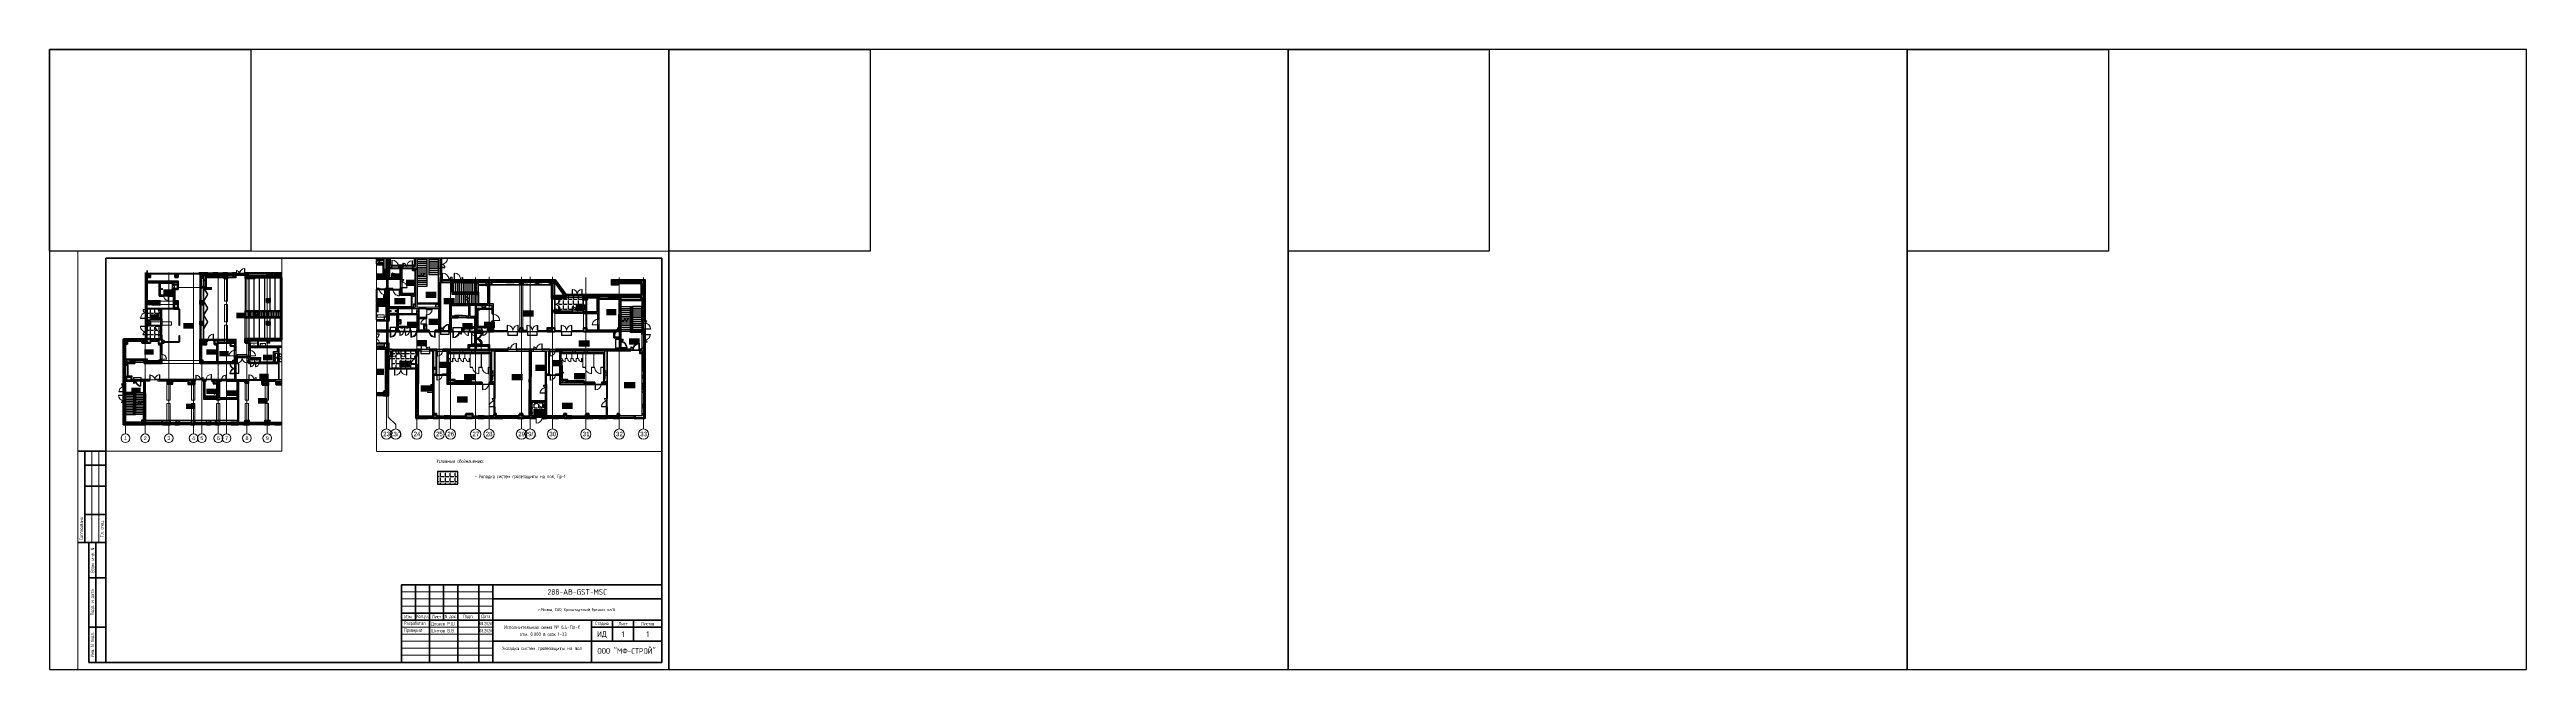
# Paper-space layout '6.4Гр' of a CAD drawing. Header units: millimetres. Extents: x -143 to 1617, y 0 to 440.
# The model-space entities are those that its viewports show. They can reach past a viewport. Long polylines and large blocks are cut down to what shows.
import ezdxf
from ezdxf.enums import TextEntityAlignment as Align

# ---------------------------------------------------------------- set-up
doc = ezdxf.new("R2018")
doc.units = ezdxf.units.MM
for name, pattern in [('200_ШТРИХ__ш1_п0_6_', [320, 200, -120]), ('Снесенные', [1428.75, 952.5, -476.25]), ('Штрих', [1270, 635, -635]), ('Штрих короткий', [600, 300, -300])]:
    doc.linetypes.add(name, pattern=pattern)
for name, color, linetype, lineweight in [('9.2) Решетки Гр-1', 30, 'Continuous', 30), ('A-DETL-GENF', 7, 'Continuous', 9), ('A-DOOR-2', 7, 'Continuous', 5), ('A-DOOR-FRAM-2', 7, 'Continuous', 5), ('A-FLOR', 7, 'Continuous', 9), ('A-GENM', 7, 'Continuous', 9), ('A-GENM-1', 7, 'Continuous', 20), ('A-GENM-2', 7, 'Штрих', 5), ('A-GENM-3', 7, 'Continuous', 5), ('A-GLAZ', 7, 'Continuous', 9), ('A-GLAZ-1', 7, 'Continuous', 5), ('A-GLAZ-CURT-1', 7, 'Continuous', 5), ('A-GLAZ-CURT-2', 7, 'Continuous', 20), ('A-GLAZ-CWMG', 7, 'Continuous', 9), ('A-GLAZ-CWMG-1', 7, 'Continuous', 20), ('A-WALL', 7, 'Continuous', 5), ('M-EQPM-3', 7, 'Снесенные', 5), ('S-COLS-1', 7, 'Continuous', 5), ('Оси', 7, 'Continuous', 9), ('Оси-1', 7, 'Continuous', 20)]:
    doc.layers.add(name, color=color, linetype=linetype, lineweight=lineweight)
for name, color, linetype, lineweight, true_color in [('A-DOOR-1', 7, 'Continuous', 5, 0xc0c0c0), ('A-DOOR-3', 7, '200_ШТРИХ__ш1_п0_6_', 5, 0xc0c0c0), ('A-DOOR-4', 7, 'Continuous', 5, 0xd7dbdf), ('A-DOOR-7', 7, 'Штрих короткий', 5, 0xc0c0c0), ('A-DOOR-FRAM-1', 7, 'Continuous', 5, 0xc0c0c0), ('M-EQPM-2', 7, 'Штрих', 5, 0xb2b2b2)]:
    doc.layers.add(name, color=color, linetype=linetype, lineweight=lineweight, true_color=true_color)
doc.styles.add('Arial', font='arial.ttf', dxfattribs={"width": 0.9, "height": 700})
doc.styles.get("Standard").update_dxf_attribs({"font": 'ГОСТ тип А.ttf'})
doc.styles.add('СПДС', font='ГОСТ тип А.ttf', dxfattribs={"width": 0.9})
pattern_1 = [(135, (1826.41, 164.685), (-14.14214, -14.14214), []), (225, (1826.41, 164.685), (14.14214, -14.14214), [])]
pattern_2 = [(45, (-296.384, 164.685), (-14.1421, 14.1421), []), (135, (-296.384, 164.685), (-14.1421, -14.1421), [])]
pattern_3 = [(135, (1826.41, 104.685), (-14.14214, -14.14214), []), (225, (1826.41, 104.685), (14.14214, -14.14214), [])]
pattern_4 = [(45, (-296.384, 104.685), (-14.1421, 14.1421), []), (135, (-296.384, 104.685), (-14.1421, -14.1421), [])]
pattern_5 = [(135, (1776.41, 174.685), (-14.14214, -14.14214), []), (225, (1776.41, 174.685), (14.14214, -14.14214), [])]
pattern_6 = [(45, (-346.384, 174.685), (-14.1421, 14.1421), []), (135, (-346.384, 174.685), (-14.1421, -14.1421), [])]
pattern_7 = [(135, (1471.41, 189.685), (-14.14214, -14.14214), []), (225, (1471.41, 189.685), (14.14214, -14.14214), [])]
pattern_8 = [(45, (-651.384, 189.685), (-14.1421, 14.1421), []), (135, (-651.384, 189.685), (-14.1421, -14.1421), [])]
pattern_9 = [(135, (1751.41, 114.685), (-14.14214, -14.14214), []), (225, (1751.41, 114.685), (14.14214, -14.14214), [])]
pattern_10 = [(45, (-371.384, 114.685), (-14.1421, 14.1421), []), (135, (-371.384, 114.685), (-14.1421, -14.1421), [])]
pattern_11 = [(135, (1826.41, 114.685), (-14.14214, -14.14214), []), (225, (1826.41, 114.685), (14.14214, -14.14214), [])]
pattern_12 = [(45, (-296.384, 114.685), (-14.1421, 14.1421), []), (135, (-296.384, 114.685), (-14.1421, -14.1421), [])]
pattern_13 = [(135, (1751.41, 174.685), (-14.14214, -14.14214), []), (225, (1751.41, 174.685), (14.14214, -14.14214), [])]
pattern_14 = [(45, (-371.384, 174.685), (-14.1421, 14.1421), []), (135, (-371.384, 174.685), (-14.1421, -14.1421), [])]
pattern_15 = [(135, (1826.41, 174.685), (-14.14214, -14.14214), []), (225, (1826.41, 174.685), (14.14214, -14.14214), [])]
pattern_16 = [(45, (-296.384, 174.685), (-14.1421, 14.1421), []), (135, (-296.384, 174.685), (-14.1421, -14.1421), [])]
pattern_17 = [(135, (1751.41, 164.685), (-14.14214, -14.14214), []), (225, (1751.41, 164.685), (14.14214, -14.14214), [])]
pattern_18 = [(45, (-371.384, 164.685), (-14.1421, 14.1421), []), (135, (-371.384, 164.685), (-14.1421, -14.1421), [])]
pattern_19 = [(135, (1951.41, 164.685), (-14.14214, -14.14214), []), (225, (1951.41, 164.685), (14.14214, -14.14214), [])]
pattern_20 = [(45, (-171.384, 164.685), (-14.1421, 14.1421), []), (135, (-171.384, 164.685), (-14.1421, -14.1421), [])]
pattern_21 = [(135, (1526.41, 143.685), (-14.14214, -14.14214), []), (225, (1526.41, 143.685), (14.14214, -14.14214), [])]
pattern_22 = [(45, (-596.384, 143.685), (-14.1421, 14.1421), []), (135, (-596.384, 143.685), (-14.1421, -14.1421), [])]
pattern_23 = [(90, (205553.1, 26879), (-952.5, 0), [])]
pattern_24 = [(0, (205553.1, 26879), (0, 775.335), [563.88, -211.455]), (90, (205553.1, 26879), (-775.335, 5e-14), [563.88, -211.455])]

# ---------------------------------------------------------------- blocks, each defined once
blk = doc.blocks.new('*U1797')
at = {"color": 4}
blk.add_lwpolyline([(-220, -220), (220, -220), (220, 220), (-220, 220)], close=True, dxfattribs=at)
at = {"color": 3}
blk.add_lwpolyline([(-220, 220), (-77, 220), (-77, 77), (-220, 77)], close=True, dxfattribs=at)
blk = doc.blocks.new('*U1796')
at = {"color": 0, "linetype": 'ByBlock', "lineweight": -2, "transparency": 16777216}
for p in [(0, 0), (440, 0), (880, 0), (1320, 0)]:
    blk.add_blockref('*U1797', p, dxfattribs=at)
blk = doc.blocks.new('*U1720')
at = {"lineweight": 0}
blk.add_lwpolyline([(-415, -5), (5, -5), (5, 292), (-415, 292)], close=True, dxfattribs=at)
at = {"color": 0, "linetype": 'Continuous', "lineweight": 50}
blk.add_lwpolyline([(-395, 287), (0, 287), (0, 0), (-395, 0)], close=True, dxfattribs=at)
at = {"lineweight": 35}
for points in [[(-395, 150), (-415, 150)], [(-410, 85), (-410, 150)], [(-395, 140), (-410, 140)], [(-395, 125), (-410, 125)], [(-395, 105), (-410, 105)], [(-395, 85), (-415, 85)], [(-395, 85), (-407, 85), (-407, 0), (-395, 0)], [(-402, 0), (-402, 85)], [(-395, 60), (-407, 60)], [(-175, 55), (-175, 30)], [(-165, 55), (-165, 0)], [(-155, 55), (-155, 30)], [(-145, 55), (-145, 0)], [(-130, 55), (-130, 0)], [(-120, 55), (-120, 0)], [(-120, 45), (0, 45)], [(-395, 25), (-407, 25)], [(-185, 35), (-120, 35)], [(-185, 30), (0, 30)], [(-50, 30), (-50, 0)], [(-50, 25), (0, 25)], [(-35, 30), (-35, 15)], [(-20, 30), (-20, 15)], [(-120, 15), (0, 15)]]:
    blk.add_lwpolyline(points, dxfattribs=at)
at = {"lineweight": 18}
for points in [[(-405, 85), (-405, 150)], [(-400, 85), (-400, 150)], [(-185, 50), (-120, 50)], [(-185, 45), (-120, 45)], [(-185, 40), (-120, 40)], [(-185, 25), (-120, 25)], [(-185, 20), (-120, 20)], [(-185, 15), (-120, 15)], [(-185, 10), (-120, 10)], [(-185, 5), (-120, 5)]]:
    blk.add_lwpolyline(points, dxfattribs=at)
at = {"lineweight": 35}
blk.add_lwpolyline([(-185, 0), (0, 0), (0, 55), (-185, 55)], close=True, dxfattribs=at)
at = {"lineweight": 0}
blk.add_lwpolyline([(0, -5), (5, -5), (5, 0)], dxfattribs=at)
at = {"lineweight": -2, "char_height": 2.5, "attachment_point": 5, "rotation": 90, "style": 'СПДС'}
for s, insert, width in [('Согласовано', (-412.5, 95), 19.991), ('Гл. спец.', (-397.5, 95), 19.991), ('Взам. инв. N', (-404.5, 72.5), 24.991), ('Подл. и дата', (-404.5, 42.5), 34.991), ('Инв. N подл.', (-404.5, 12.5), 24.991)]:
    blk.add_mtext(s, dxfattribs=dict(at, insert=insert, width=width))
at = {"insert": (-60.2, 37.2), "char_height": 2.2, "attachment_point": 5, "style": 'СПДС'}
blk.add_mtext_dynamic_manual_height_columns('г.Москва, САО, Кронштадтский бульвар, вл.14', width=118.293, gutter_width=0, heights=[12.8], dxfattribs=at)
at = {"lineweight": -2, "char_height": 2.5, "style": 'СПДС'}
for s, insert, width, attachment_point in [('Разработал', (-183.1, 27.5), 17.953, 4), ('Проверил', (-183.1, 22.5), 17.953, 4), ('Изм.', (-180, 32.5), 10, 5), ('Кол.уч.', (-170, 32.5), 10, 5), ('Лист', (-160, 32.5), 10, 5), ('N док.', (-150, 32.5), 10, 5), ('Подп.', (-137.5, 32.5), 15, 5), ('Дата', (-125, 32.5), 10, 5), ('Стадия', (-42.5, 27.5), 15, 5), ('Лист', (-27.5, 27.5), 15, 5), ('Листов', (-10, 27.5), 20, 5)]:
    blk.add_mtext(s, dxfattribs=dict(at, insert=insert, width=width, attachment_point=attachment_point))
at = {"lineweight": 30, "width": 0.9, "flags": 104}
blk.add_attdef('ШАПКА', text='', height=3, dxfattribs=at).set_placement((-135, 281), align=Align.MIDDLE_CENTER)
at = {"style": 'СПДС'}
for tag, height, p in [('ШИФР_ПРОЕКТА', 4, (-60, 50)), ('НАИМЕНОВАНИЕ_ОБЪЕКТА2', 2.5, (-85, 20)), ('НАИМЕНОВАНИЕ_ОБЪЕКТА', 2.5, (-85, 25)), ('СТАДИЯ', 4, (-42.5, 20)), ('ЛИСТ_первый', 4, (-27.5, 20)), ('ЛИСТОВ', 4, (-10, 20)), ('НАИМЕНОВАНИЕ_ЧЕРТЕЖА2', 2.5, (-85, 5)), ('НАИМЕНОВАНИЕ_ЧЕРТЕЖА1', 2.5, (-85, 10)), ('ОРГАНИЗАЦИЯ_РАЗРАБОТЧИК1', 4, (-25, 8.1))]:
    blk.add_attdef(tag, text='', height=height, dxfattribs=at).set_placement(p, align=Align.MIDDLE_CENTER)
for tag, p in [('РАЗРАБОТЧИК', (-164, 27.5)), ('РУК.ГРУППЫ', (-164, 22.5))]:
    blk.add_attdef(tag, text='', height=2.5, dxfattribs=at).set_placement(p, align=Align.MIDDLE_LEFT)
at = {"style": 'СПДС', "width": 0.9}
for tag, p in [('ДАТА1', (-129.6, 26.4)), ('ДАТА2', (-129.6, 21.4))]:
    blk.add_attdef(tag, p, '', height=2.3, dxfattribs=at)
blk = doc.blocks.new('BSC_Колонна _Прямоугольная - 600х600-V5-Объем проектирования 1 этажа')
at = {"layer": 'S-COLS-1'}
h = blk.add_hatch(dxfattribs=at)
h.set_pattern_fill('FP_9', color=256, style=0, pattern_type=2)
h.set_pattern_definition([(45, (-25860, -200), (-114.0493, 114.0493), []), (45, (-25745.95, -200), (-114.0493, 114.0493), [201.613, -40.323, 6.706, -33.617])])
h.paths.add_polyline_path([(300, -300), (300, 300), (-300, 300), (-300, -300)])
for p, q in [((300, 300), (-300, 300)), ((-300, 300), (-300, -300)), ((300, -300), (300, 300)), ((-300, -300), (300, -300))]:
    blk.add_line(p, q, dxfattribs=at)
blk = doc.blocks.new('BSC_Колонна _Прямоугольная - 600х800-24078684-Объем проектирования 1 этажа')
at = {"layer": 'S-COLS-1'}
h = blk.add_hatch(dxfattribs=at)
h.set_pattern_fill('FP_21', color=256, style=0, pattern_type=2)
h.set_pattern_definition([(45, (-14010, -26700), (-114.04925, 114.04925), []), (45, (-13895.95, -26700), (-114.04925, 114.04925), [201.613, -40.323, 6.706, -33.617])])
h.paths.add_polyline_path([(-272, -400), (300, -400), (300, 400), (-300, 400), (-300, -400)])
for p, q in [((300, 400), (-300, 400)), ((-300, 400), (-300, -400)), ((300, -400), (300, 400)), ((-300, -400), (300, -400))]:
    blk.add_line(p, q, dxfattribs=at)
blk = doc.blocks.new('BSC_Колонна _Прямоугольная - 600х600-V16-Объем проектирования 1 этажа')
at = {"layer": 'S-COLS-1'}
h = blk.add_hatch(dxfattribs=at)
h.set_pattern_fill('FP_25', color=256, style=0, pattern_type=2)
h.set_pattern_definition([(45, (-14010, -14900), (-114.0493, 114.0493), []), (45, (-13895.95, -14900), (-114.0493, 114.0493), [201.612, -40.322, 6.706, -33.617])])
h.paths.add_polyline_path([(-80, -300), (300, -300), (300, 300), (-300, 300), (-300, -300)])
for p, q in [((300, 300), (-300, 300)), ((-300, 300), (-300, -300)), ((300, -300), (300, 300)), ((-300, -300), (300, -300))]:
    blk.add_line(p, q, dxfattribs=at)
blk = doc.blocks.new('BSC_Колонна _Прямоугольная - 600х600-23295697-Объем проектирования 1 этажа')
at = {"layer": 'S-COLS-1'}
h = blk.add_hatch(dxfattribs=at)
h.set_pattern_fill('FP_26', color=256, style=0, pattern_type=2)
h.set_pattern_definition([(45, (-14010, -18150), (-114.0493, 114.0493), []), (45, (-13895.95, -18150), (-114.0493, 114.0493), [201.612, -40.322, 6.706, -33.617])])
h.paths.add_polyline_path([(300, -300), (300, 300), (-300, 300), (-300, -300), (109, -300)])
for p, q in [((300, 300), (-300, 300)), ((-300, 300), (-300, -300)), ((300, -300), (300, 300)), ((-300, -300), (300, -300))]:
    blk.add_line(p, q, dxfattribs=at)
blk = doc.blocks.new('BSC_Колонна _Прямоугольная - 600х600-V17-Объем проектирования 1 этажа')
at = {"layer": 'S-COLS-1'}
h = blk.add_hatch(dxfattribs=at)
h.set_pattern_fill('FP_27', color=256, style=0, pattern_type=2)
h.set_pattern_definition([(45, (-14010, -21900), (-114.0493, 114.0493), []), (45, (-13895.95, -21900), (-114.0493, 114.0493), [201.613, -40.323, 6.706, -33.617])])
h.paths.add_polyline_path([(206, -300), (300, -300), (300, 300), (-300, 300), (-300, -300), (109, -300)])
for p, q in [((300, 300), (-300, 300)), ((-300, 300), (-300, -300)), ((300, -300), (300, 300)), ((-300, -300), (300, -300))]:
    blk.add_line(p, q, dxfattribs=at)
blk = doc.blocks.new('BSC_Колонна _Прямоугольная - 600х600-V18-Объем проектирования 1 этажа')
at = {"layer": 'S-COLS-1'}
h = blk.add_hatch(dxfattribs=at)
h.set_pattern_fill('FP_28', color=256, style=0, pattern_type=2)
h.set_pattern_definition([(45, (-25860, -7600), (-114.0493, 114.0493), []), (45, (-25745.95, -7600), (-114.0493, 114.0493), [201.613, -40.323, 6.706, -33.617])])
h.paths.add_polyline_path([(300, -300), (300, 300), (-300, 300), (-300, -300), (-111, -300)])
for p, q in [((300, 300), (-300, 300)), ((-300, 300), (-300, -300)), ((300, -300), (300, 300)), ((-300, -300), (300, -300))]:
    blk.add_line(p, q, dxfattribs=at)
blk = doc.blocks.new('BSC_Колонна _Прямоугольная - 600х600-V19-Объем проектирования 1 этажа')
at = {"layer": 'S-COLS-1'}
h = blk.add_hatch(dxfattribs=at)
h.set_pattern_fill('FP_29', color=256, style=0, pattern_type=2)
h.set_pattern_definition([(45, (-26110, -26800), (-114.04925, 114.04925), []), (45, (-25995.95, -26800), (-114.04925, 114.04925), [201.613, -40.323, 6.706, -33.617])])
h.paths.add_polyline_path([(-300, -300), (300, -300), (300, 300), (-300, 300), (-300, -100)])
for p, q in [((300, 300), (-300, 300)), ((-300, 300), (-300, -300)), ((300, -300), (300, 300)), ((-300, -300), (300, -300))]:
    blk.add_line(p, q, dxfattribs=at)
blk = doc.blocks.new('BSC_Колонна _Прямоугольная - 600х600-V20-Объем проектирования 1 этажа')
at = {"layer": 'S-COLS-1'}
h = blk.add_hatch(dxfattribs=at)
h.set_pattern_fill('FP_30', color=256, style=0, pattern_type=2)
h.set_pattern_definition([(45, (-26110, -14900), (-114.04925, 114.04925), []), (45, (-25995.95, -14900), (-114.04925, 114.04925), [201.613, -40.323, 6.706, -33.617])])
h.paths.add_polyline_path([(300, -300), (300, 300), (-300, 300), (-300, -300)])
for p, q in [((300, 300), (-300, 300)), ((-300, 300), (-300, -300)), ((300, -300), (300, 300)), ((-300, -300), (300, -300))]:
    blk.add_line(p, q, dxfattribs=at)
blk = doc.blocks.new('BSC_Колонна _Прямоугольная - 500х500-23287078-Объем проектирования 1 этажа')
at = {"layer": 'S-COLS-1'}
h = blk.add_hatch(dxfattribs=at)
h.set_pattern_fill('FP_32', color=256, style=0, pattern_type=2)
h.set_pattern_definition([(45, (-84450, -22950), (-114.04925, 114.04925), []), (45, (-84335.95, -22950), (-114.04925, 114.04925), [201.613, -40.323, 6.706, -33.617])])
h.paths.add_polyline_path([(-187, -250), (250, -250), (250, 250), (-250, 250), (-250, -250)])
for p, q in [((250, 250), (-250, 250)), ((-250, 250), (-250, -250)), ((250, -250), (250, 250)), ((-250, -250), (250, -250))]:
    blk.add_line(p, q, dxfattribs=at)
blk = doc.blocks.new('110_Дверь_СКБ_1Ст_Внутренняя1 - Д-8 950x2100h_охрана-31784688-Объем проектирования 1 этажа')
at = {"layer": 'A-DOOR-2'}
h = blk.add_hatch(dxfattribs=at)
h.set_pattern_fill('FP_33', color=256, style=0, pattern_type=2)
h.set_pattern_definition(pattern_1)
h.paths.add_polyline_path([(487, 100), (462, 100), (462, -100), (487, -98), (487, -93)])
at = {"layer": 'A-DOOR-FRAM-2'}
h = blk.add_hatch(dxfattribs=at)
h.set_pattern_fill('FP_34', color=256, style=0, pattern_type=2)
h.set_pattern_definition(pattern_2)
h.paths.add_polyline_path([(-438, 100), (-463, 100), (-463, -100), (-438, -100), (-438, 15)])
at = {"layer": 'A-DOOR-1'}
for p, q in [((437, 950), (397, 950)), ((397, 950), (397, 100)), ((397, 100), (437, 100)), ((437, 100), (437, 950))]:
    blk.add_line(p, q, dxfattribs=at)
blk.add_arc((437, 100), 850, 90, 180, dxfattribs=at)
at = {"layer": 'A-DOOR-FRAM-1'}
for p, q in [((-423, 108), (-493, 108)), ((-493, 108), (-493, 100)), ((-493, 100), (-423, 100)), ((-438, 100), (-463, 100)), ((-463, 100), (-463, -100)), ((-413, 100), (-438, 100)), ((-438, 100), (-438, 20)), ((-438, -100), (-438, 100)), ((-423, 100), (-438, 100)), ((-438, 100), (-438, 99)), ((-438, 99), (-423, 99)), ((-438, 20), (-403, 20)), ((-423, 20), (-438, 20)), ((-438, 20), (-438, -100)), ((-423, 100), (-423, 108)), ((-423, 99), (-423, 100)), ((-423, -100), (-423, 20)), ((-413, 60), (-413, 100)), ((-403, 60), (-413, 60)), ((-403, 20), (-403, 60)), ((437, 60), (427, 60)), ((427, 60), (427, 20)), ((427, 20), (462, 20)), ((437, 100), (437, 60)), ((462, 100), (437, 100)), ((517, 108), (447, 108)), ((447, 108), (447, 100)), ((462, 100), (447, 100)), ((447, 100), (447, 99)), ((447, 100), (517, 100)), ((447, 99), (462, 99)), ((462, 20), (447, 20)), ((447, 20), (447, -100)), ((462, 20), (462, 100)), ((487, 100), (462, 100)), ((462, 100), (462, -100)), ((462, 99), (462, 100)), ((462, -100), (462, 20)), ((487, -100), (487, 100)), ((517, 100), (517, 108)), ((-423, -100), (-493, -100)), ((-493, -100), (-493, -108)), ((-493, -108), (-423, -108)), ((-463, -100), (-438, -100)), ((-438, -100), (-423, -100)), ((-423, -108), (-423, -100)), ((447, -100), (462, -100)), ((517, -100), (447, -100)), ((447, -100), (447, -108)), ((447, -108), (517, -108)), ((462, -100), (487, -100)), ((517, -108), (517, -100))]:
    blk.add_line(p, q, dxfattribs=at)
blk = doc.blocks.new('110_Дверь_СКБ_1Ст_Внутренняя1 - Д-8 950x2100h_охрана-32224770-Объем проектирования 1 этажа')
at = {"layer": 'A-DOOR-2'}
h = blk.add_hatch(dxfattribs=at)
h.set_pattern_fill('FP_35', color=256, style=0, pattern_type=2)
h.set_pattern_definition(pattern_3)
h.paths.add_polyline_path([(462, 40), (462, -40), (487, -40), (487, 40)])
at = {"layer": 'A-DOOR-FRAM-2'}
h = blk.add_hatch(dxfattribs=at)
h.set_pattern_fill('FP_36', color=256, style=0, pattern_type=2)
h.set_pattern_definition(pattern_4)
h.paths.add_polyline_path([(-438, 40), (-463, 40), (-463, -40), (-438, -39), (-438, 39)])
at = {"layer": 'A-DOOR-1'}
for p, q in [((437, 890), (397, 890)), ((397, 890), (397, 40)), ((397, 40), (437, 40)), ((437, 40), (437, 890))]:
    blk.add_line(p, q, dxfattribs=at)
blk.add_arc((437, 40), 850, 90, 180, dxfattribs=at)
at = {"layer": 'A-DOOR-FRAM-1'}
for p, q in [((-423, 48), (-493, 48)), ((-493, 48), (-493, 40)), ((-493, 40), (-423, 40)), ((-438, 40), (-463, 40)), ((-463, 40), (-463, -40)), ((-413, 40), (-438, 40)), ((-438, 40), (-438, -40)), ((-438, -40), (-438, 40)), ((-423, 40), (-438, 40)), ((-438, 40), (-438, 39)), ((-438, 39), (-423, 39)), ((-423, 40), (-423, 48)), ((-423, 39), (-423, 40)), ((-413, 0), (-413, 40)), ((-403, 0), (-413, 0)), ((-403, -40), (-403, 0)), ((437, 0), (427, 0)), ((427, 0), (427, -40)), ((437, 40), (437, 0)), ((462, 40), (437, 40)), ((517, 48), (447, 48)), ((447, 48), (447, 40)), ((462, 40), (447, 40)), ((447, 40), (447, 39)), ((447, 40), (517, 40)), ((447, 39), (462, 39)), ((462, -40), (462, 40)), ((487, 40), (462, 40)), ((462, 40), (462, -40)), ((462, 39), (462, 40)), ((487, -40), (487, 40)), ((517, 40), (517, 48)), ((-423, -40), (-493, -40)), ((-493, -40), (-493, -48)), ((-493, -48), (-423, -48)), ((-463, -40), (-438, -40)), ((-423, -39), (-438, -39)), ((-438, -39), (-438, -40)), ((-438, -40), (-403, -40)), ((-438, -40), (-423, -40)), ((-423, -40), (-423, -39)), ((-423, -48), (-423, -40)), ((427, -40), (462, -40)), ((462, -39), (447, -39)), ((447, -39), (447, -40)), ((447, -40), (462, -40)), ((517, -40), (447, -40)), ((447, -40), (447, -48)), ((447, -48), (517, -48)), ((462, -40), (462, -39)), ((462, -40), (487, -40)), ((517, -48), (517, -40))]:
    blk.add_line(p, q, dxfattribs=at)
blk = doc.blocks.new('110_Дверь_СКБ_1Ст_Внутренняя1 - Д-7а_л__950x2100h_Туалет-32220591-Объем проектирования 1 этажа')
at = {"layer": 'A-DOOR-2'}
h = blk.add_hatch(dxfattribs=at)
h.set_pattern_fill('FP_37', color=256, style=0, pattern_type=2)
h.set_pattern_definition(pattern_5)
h.paths.add_polyline_path([(537, 110), (512, 110), (512, -110), (537, -110)])
at = {"layer": 'A-DOOR-FRAM-2'}
h = blk.add_hatch(dxfattribs=at)
h.set_pattern_fill('FP_38', color=256, style=0, pattern_type=2)
h.set_pattern_definition(pattern_6)
h.paths.add_polyline_path([(-513, 110), (-513, -110), (-488, -109), (-488, 110)])
at = {"layer": 'A-DOOR-1'}
for p, q in [((447, 1060), (447, 110)), ((447, 110), (487, 110)), ((487, 1060), (447, 1060)), ((487, 110), (487, 1060))]:
    blk.add_line(p, q, dxfattribs=at)
blk.add_arc((487, 110), 950, 90, 180, dxfattribs=at)
at = {"layer": 'A-DOOR-FRAM-1'}
for p, q in [((-473, 118), (-543, 118)), ((-543, 118), (-543, 110)), ((-543, 110), (-473, 110)), ((-488, 110), (-513, 110)), ((-513, 110), (-513, -110)), ((-463, 110), (-488, 110)), ((-488, 110), (-488, 30)), ((-488, -110), (-488, 110)), ((-473, 110), (-488, 110)), ((-488, 110), (-488, 109)), ((-488, 109), (-473, 109)), ((-488, 30), (-453, 30)), ((-473, 30), (-488, 30)), ((-488, 30), (-488, -110)), ((-473, 110), (-473, 118)), ((-473, 109), (-473, 110)), ((-473, -110), (-473, 30)), ((-463, 70), (-463, 110)), ((-453, 70), (-463, 70)), ((-453, 30), (-453, 70)), ((487, 70), (477, 70)), ((477, 70), (477, 30)), ((477, 30), (512, 30)), ((487, 110), (487, 70)), ((512, 110), (487, 110)), ((567, 118), (497, 118)), ((497, 118), (497, 110)), ((512, 110), (497, 110)), ((497, 110), (497, 109)), ((497, 110), (567, 110)), ((497, 109), (512, 109)), ((512, 30), (497, 30)), ((497, 30), (497, -110)), ((512, 30), (512, 110)), ((537, 110), (512, 110)), ((512, 110), (512, -110)), ((512, 109), (512, 110)), ((512, -110), (512, 30)), ((537, -110), (537, 110)), ((567, 110), (567, 118)), ((-473, -110), (-543, -110)), ((-543, -110), (-543, -118)), ((-543, -118), (-473, -118)), ((-513, -110), (-488, -110)), ((-488, -110), (-473, -110)), ((-473, -118), (-473, -110)), ((497, -110), (512, -110)), ((567, -110), (497, -110)), ((497, -110), (497, -118)), ((497, -118), (567, -118)), ((512, -110), (537, -110)), ((567, -118), (567, -110))]:
    blk.add_line(p, q, dxfattribs=at)
blk = doc.blocks.new('110_Дверь_СКБ_1Ст_Внутренняя1 - Д-8 950x2100h_охрана-V22-Объем проектирования 1 этажа')
at = {"layer": 'A-DOOR-2'}
h = blk.add_hatch(dxfattribs=at)
h.set_pattern_fill('FP_33', color=256, style=0, pattern_type=2)
h.set_pattern_definition(pattern_1)
h.paths.add_polyline_path([(487.5, 100), (462.5, 100), (462.5, -100), (487.5, -100), (487.5, 13.7)])
at = {"layer": 'A-DOOR-FRAM-2'}
h = blk.add_hatch(dxfattribs=at)
h.set_pattern_fill('FP_34', color=256, style=0, pattern_type=2)
h.set_pattern_definition(pattern_2)
h.paths.add_polyline_path([(-437.5, 100), (-462.5, 100), (-462.5, -100), (-437.5, -100), (-437.5, 16.5)])
at = {"layer": 'A-DOOR-1'}
for p, q in [((437.5, 950), (397.5, 950)), ((397.5, 950), (397.5, 100)), ((397.5, 100), (437.5, 100)), ((437.5, 100), (437.5, 950))]:
    blk.add_line(p, q, dxfattribs=at)
blk.add_arc((437.5, 100), 850, 90, 180, dxfattribs=at)
at = {"layer": 'A-DOOR-FRAM-1'}
for p, q in [((-422.5, 108), (-492.5, 108)), ((-492.5, 108), (-492.5, 100)), ((-492.5, 100), (-422.5, 100)), ((-437.5, 100), (-462.5, 100)), ((-462.5, 100), (-462.5, -100)), ((-412.5, 100), (-437.5, 100)), ((-437.5, 100), (-437.5, 20)), ((-437.5, -100), (-437.5, 100)), ((-422.5, 100), (-437.5, 100)), ((-437.5, 100), (-437.5, 99)), ((-437.5, 99), (-422.5, 99)), ((-437.5, 20), (-402.5, 20)), ((-422.5, 20), (-437.5, 20)), ((-437.5, 20), (-437.5, -100)), ((-422.5, 100), (-422.5, 108)), ((-422.5, 99), (-422.5, 100)), ((-422.5, -100), (-422.5, 20)), ((-412.5, 60), (-412.5, 100)), ((-402.5, 60), (-412.5, 60)), ((-402.5, 20), (-402.5, 60)), ((437.5, 60), (427.5, 60)), ((427.5, 60), (427.5, 20)), ((427.5, 20), (462.5, 20)), ((437.5, 100), (437.5, 60)), ((462.5, 100), (437.5, 100)), ((517.5, 108), (447.5, 108)), ((447.5, 108), (447.5, 100)), ((462.5, 100), (447.5, 100)), ((447.5, 100), (447.5, 99)), ((447.5, 100), (517.5, 100)), ((447.5, 99), (462.5, 99)), ((462.5, 20), (447.5, 20)), ((447.5, 20), (447.5, -100)), ((462.5, 20), (462.5, 100)), ((487.5, 100), (462.5, 100)), ((462.5, 100), (462.5, -100)), ((462.5, 99), (462.5, 100)), ((462.5, -100), (462.5, 20)), ((487.5, -100), (487.5, 100)), ((517.5, 100), (517.5, 108)), ((-422.5, -100), (-492.5, -100)), ((-492.5, -100), (-492.5, -108)), ((-492.5, -108), (-422.5, -108)), ((-462.5, -100), (-437.5, -100)), ((-437.5, -100), (-422.5, -100)), ((-422.5, -108), (-422.5, -100)), ((447.5, -100), (462.5, -100)), ((517.5, -100), (447.5, -100)), ((447.5, -100), (447.5, -108)), ((447.5, -108), (517.5, -108)), ((462.5, -100), (487.5, -100)), ((517.5, -108), (517.5, -100))]:
    blk.add_line(p, q, dxfattribs=at)
blk = doc.blocks.new('110_Дверь_СКБ_2Ст - Д-2а_л_ Из коридора на лестницу-32216062-Объем проектирования 1 этажа')
at = {"layer": 'A-DOOR-1'}
for p, q in [((-637.5, 500), (-637.5, 100)), ((-587.5, 500), (-637.5, 500)), ((-637.5, 100), (-587.5, 100)), ((-587.5, 100), (-587.5, 500)), ((662.5, 1000), (612.5, 1000)), ((612.5, 1000), (612.5, 100)), ((612.5, 100), (662.5, 100)), ((662.5, 100), (662.5, 1000))]:
    blk.add_line(p, q, dxfattribs=at)
for centre, radius, start, end in [((-637.5, 100), 400, 360, 90), ((662.5, 100), 900, 90, 180)]:
    blk.add_arc(centre, radius, start, end, dxfattribs=at)
at = {"layer": 'A-DOOR-FRAM-1'}
for p, q in [((-672.5, 108), (-742.5, 108)), ((-742.5, 108), (-742.5, 100)), ((-742.5, 100), (-672.5, 100)), ((-637.5, 100), (-687.5, 100)), ((-687.5, 100), (-687.5, 20)), ((-687.5, 20), (-627.5, 20)), ((-672.5, 20), (-687.5, 20)), ((-687.5, 20), (-687.5, -100)), ((-672.5, 100), (-672.5, 108)), ((-672.5, -100), (-672.5, 20)), ((-637.5, 50), (-637.5, 100)), ((-627.5, 50), (-637.5, 50)), ((-627.5, 20), (-627.5, 50)), ((662.5, 50), (652.5, 50)), ((652.5, 50), (652.5, 20)), ((652.5, 20), (712.5, 20)), ((662.5, 100), (662.5, 50)), ((712.5, 100), (662.5, 100)), ((767.5, 108), (697.5, 108)), ((697.5, 108), (697.5, 100)), ((697.5, 100), (767.5, 100)), ((712.5, 20), (697.5, 20)), ((697.5, 20), (697.5, -100)), ((712.5, 20), (712.5, 100)), ((712.5, -100), (712.5, 20)), ((767.5, 100), (767.5, 108)), ((-672.5, -100), (-742.5, -100)), ((-742.5, -100), (-742.5, -108)), ((-742.5, -108), (-672.5, -108)), ((-687.5, -100), (-672.5, -100)), ((-672.5, -108), (-672.5, -100)), ((697.5, -100), (712.5, -100)), ((767.5, -100), (697.5, -100)), ((697.5, -100), (697.5, -108)), ((697.5, -108), (767.5, -108)), ((767.5, -108), (767.5, -100))]:
    blk.add_line(p, q, dxfattribs=at)
blk = doc.blocks.new('110_Дверь_СКБ_2Ст - Д-5_п_ Из игровой в коридор-32215844-Объем проектирования 1 этажа')
at = {"layer": 'A-DOOR-1'}
for p, q in [((-638, 940), (-638, 40)), ((-588, 940), (-638, 940)), ((-638, 40), (-588, 40)), ((-588, 40), (-588, 940)), ((662, 440), (612, 440)), ((612, 440), (612, 40)), ((612, 40), (662, 40)), ((662, 40), (662, 440))]:
    blk.add_line(p, q, dxfattribs=at)
for centre, radius, start, end in [((-638, 40), 900, 0, 90), ((662, 40), 400, 90, 180)]:
    blk.add_arc(centre, radius, start, end, dxfattribs=at)
at = {"layer": 'A-DOOR-FRAM-1'}
for p, q in [((-672, 48), (-742, 48)), ((-742, 48), (-742, 40)), ((-742, 40), (-672, 40)), ((-638, 40), (-688, 40)), ((-688, 40), (-688, -40)), ((-672, 40), (-672, 48)), ((-638, -10), (-638, 40)), ((662, 40), (662, -10)), ((712, 40), (662, 40)), ((768, 48), (698, 48)), ((698, 48), (698, 40)), ((698, 40), (768, 40)), ((712, -40), (712, 40)), ((768, 40), (768, 48)), ((-672, -40), (-742, -40)), ((-742, -40), (-742, -48)), ((-742, -48), (-672, -48)), ((-688, -40), (-628, -40)), ((-672, -39), (-688, -39)), ((-688, -39), (-688, -40)), ((-688, -40), (-672, -40)), ((-672, -40), (-672, -39)), ((-672, -48), (-672, -40)), ((-628, -10), (-638, -10)), ((-628, -40), (-628, -10)), ((662, -10), (652, -10)), ((652, -10), (652, -40)), ((652, -40), (712, -40)), ((712, -39), (698, -39)), ((698, -39), (698, -40)), ((698, -40), (712, -40)), ((768, -40), (698, -40)), ((698, -40), (698, -48)), ((698, -48), (768, -48)), ((712, -40), (712, -39)), ((768, -48), (768, -40))]:
    blk.add_line(p, q, dxfattribs=at)
blk = doc.blocks.new('110_Дверь_СКБ_2Ст - Д-6_л__ ДОО_Дв_1450x2100h_Дверь из раздевальной в коридор-25835678-Объем проектирования 1 этажа')
at = {"layer": 'A-DOOR-2'}
h = blk.add_hatch(dxfattribs=at)
h.set_pattern_fill('FP_39', color=256, style=0, pattern_type=2)
h.set_pattern_definition([(135, (1576.41, 164.685), (-14.14214, -14.14214), []), (225, (1576.41, 164.685), (14.14214, -14.14214), [])])
h.paths.add_polyline_path([(735.7, -100), (737.5, -100), (736.5, 100), (712.5, 100), (712.5, -100), (734.6, -100)])
at = {"layer": 'A-DOOR-FRAM-2'}
h = blk.add_hatch(dxfattribs=at)
h.set_pattern_fill('FP_40', color=256, style=0, pattern_type=2)
h.set_pattern_definition([(45, (-546.384, 164.685), (-14.1421, 14.1421), []), (135, (-546.384, 164.685), (-14.1421, -14.1421), [])])
h.paths.add_polyline_path([(-687.5, -100), (-687.5, 100), (-712.5, 100), (-712.5, -100)])
at = {"layer": 'A-DOOR-1'}
for p, q in [((-637.5, 450), (-637.5, 100)), ((-587.5, 450), (-637.5, 450)), ((-637.5, 100), (-587.5, 100)), ((-587.5, 100), (-587.5, 450)), ((662.5, 1050), (612.5, 1050)), ((612.5, 1050), (612.5, 100)), ((612.5, 100), (662.5, 100)), ((662.5, 100), (662.5, 1050))]:
    blk.add_line(p, q, dxfattribs=at)
for centre, radius, start, end in [((-637.5, 100), 350, 360, 90), ((662.5, 100), 950, 90, 180)]:
    blk.add_arc(centre, radius, start, end, dxfattribs=at)
at = {"layer": 'A-DOOR-FRAM-1'}
for p, q in [((-672.5, 108), (-742.5, 108)), ((-742.5, 108), (-742.5, 100)), ((-742.5, 100), (-672.5, 100)), ((-687.5, 100), (-712.5, 100)), ((-712.5, 100), (-712.5, -100)), ((-637.5, 100), (-687.5, 100)), ((-687.5, 100), (-687.5, 20)), ((-687.5, -100), (-687.5, 100)), ((-687.5, 20), (-627.5, 20)), ((-672.5, 20), (-687.5, 20)), ((-687.5, 20), (-687.5, -100)), ((-672.5, 100), (-672.5, 108)), ((-672.5, -100), (-672.5, 20)), ((-637.5, 50), (-637.5, 100)), ((-627.5, 50), (-637.5, 50)), ((-627.5, 20), (-627.5, 50)), ((662.5, 50), (652.5, 50)), ((652.5, 50), (652.5, 20)), ((652.5, 20), (712.5, 20)), ((662.5, 100), (662.5, 50)), ((712.5, 100), (662.5, 100)), ((767.5, 108), (697.5, 108)), ((697.5, 108), (697.5, 100)), ((697.5, 100), (767.5, 100)), ((712.5, 20), (697.5, 20)), ((697.5, 20), (697.5, -100)), ((712.5, 20), (712.5, 100)), ((737.5, 100), (712.5, 100)), ((712.5, 100), (712.5, -100)), ((712.5, -100), (712.5, 20)), ((737.5, -100), (737.5, 100)), ((767.5, 100), (767.5, 108)), ((-672.5, -100), (-742.5, -100)), ((-742.5, -100), (-742.5, -108)), ((-742.5, -108), (-672.5, -108)), ((-712.5, -100), (-687.5, -100)), ((-687.5, -100), (-672.5, -100)), ((-672.5, -108), (-672.5, -100)), ((697.5, -100), (712.5, -100)), ((767.5, -100), (697.5, -100)), ((697.5, -100), (697.5, -108)), ((697.5, -108), (767.5, -108)), ((712.5, -100), (737.5, -100)), ((767.5, -108), (767.5, -100))]:
    blk.add_line(p, q, dxfattribs=at)
blk = doc.blocks.new('110_Дверь_СКБ_2Ст - Д-5_п_ Из игровой в коридор-32679362-Объем проектирования 1 этажа')
at = {"layer": 'A-DOOR-1'}
for p, q in [((-637.5, 510), (-637.5, 110)), ((-587.5, 510), (-637.5, 510)), ((-637.5, 110), (-587.5, 110)), ((-587.5, 110), (-587.5, 510)), ((662.5, 1010), (612.5, 1010)), ((612.5, 1010), (612.5, 110)), ((612.5, 110), (662.5, 110)), ((662.5, 110), (662.5, 1010))]:
    blk.add_line(p, q, dxfattribs=at)
for centre, radius, start, end in [((-637.5, 110), 400, 360, 90), ((662.5, 110), 900, 90, 180)]:
    blk.add_arc(centre, radius, start, end, dxfattribs=at)
at = {"layer": 'A-DOOR-FRAM-1'}
for p, q in [((-672.5, 118), (-742.5, 118)), ((-742.5, 118), (-742.5, 110)), ((-742.5, 110), (-672.5, 110)), ((-637.5, 110), (-687.5, 110)), ((-687.5, 110), (-687.5, 30)), ((-687.5, 30), (-627.5, 30)), ((-672.5, 30), (-687.5, 30)), ((-687.5, 30), (-687.5, -110)), ((-672.5, 110), (-672.5, 118)), ((-672.5, -110), (-672.5, 30)), ((-637.5, 60), (-637.5, 110)), ((-627.5, 60), (-637.5, 60)), ((-627.5, 30), (-627.5, 60)), ((662.5, 60), (652.5, 60)), ((652.5, 60), (652.5, 30)), ((652.5, 30), (712.5, 30)), ((662.5, 110), (662.5, 60)), ((712.5, 110), (662.5, 110)), ((767.5, 118), (697.5, 118)), ((697.5, 118), (697.5, 110)), ((697.5, 110), (767.5, 110)), ((712.5, 30), (697.5, 30)), ((697.5, 30), (697.5, -110)), ((712.5, 30), (712.5, 110)), ((712.5, -110), (712.5, 30)), ((767.5, 110), (767.5, 118)), ((-672.5, -110), (-742.5, -110)), ((-742.5, -110), (-742.5, -118)), ((-742.5, -118), (-672.5, -118)), ((-687.5, -110), (-672.5, -110)), ((-672.5, -118), (-672.5, -110)), ((697.5, -110), (712.5, -110)), ((767.5, -110), (697.5, -110)), ((697.5, -110), (697.5, -118)), ((697.5, -118), (767.5, -118)), ((767.5, -118), (767.5, -110))]:
    blk.add_line(p, q, dxfattribs=at)
blk = doc.blocks.new('131_Сантехническая перегородка 7 - СП-1-30858579-Объем проектирования 1 этажа')
at = {"layer": 'A-GENM'}
blk.add_hatch(color=256, dxfattribs=at).paths.add_polyline_path([(2166, -8), (2166, 8), (-4, 8), (-4, -8), (1885, -8)])
at = {"layer": 'A-GENM', "flags": 128}
for points in [[(71, 8), (71, 9), (71, 9), (70, 9), (70, 10), (70, 10), (69, 11), (69, 11), (68, 12), (68, 12), (67, 12), (67, 13), (66, 13), (66, 13), (65, 14), (65, 14), (64, 14), (64, 14), (63, 14), (62, 15), (62, 15), (61, 15), (61, 15), (60, 15), (59, 15), (59, 15), (58, 15), (58, 15), (57, 15), (56, 15), (56, 15), (55, 15), (55, 15), (54, 14), (54, 14), (53, 14), (52, 14), (52, 13), (51, 13), (51, 13), (50, 13), (50, 12), (49, 12), (49, 11), (48, 11), (48, 11), (48, 10), (47, 10), (47, 9), (46, 9), (46, 8), (46, 8)], [(46, -8), (46, -9), (47, -9), (47, -9), (47, -10), (48, -10), (48, -11), (49, -11), (49, -12), (50, -12), (50, -12), (51, -13), (51, -13), (52, -13), (52, -14), (53, -14), (53, -14), (54, -14), (54, -14), (55, -15), (56, -15), (56, -15), (57, -15), (57, -15), (58, -15), (59, -15), (59, -15), (60, -15), (60, -15), (61, -15), (62, -15), (62, -15), (63, -15), (63, -14), (64, -14), (64, -14), (65, -14), (66, -13), (66, -13), (67, -13), (67, -13), (68, -12), (68, -12), (69, -11), (69, -11), (69, -11), (70, -10), (70, -10), (71, -9), (71, -9), (71, -8), (71, -8)]]:
    blk.add_lwpolyline(points, dxfattribs=at)
at = {"layer": 'A-GENM'}
for radius, start, end in [(24.6, 19.91127, 160.08873), (17.6, 28.97309, 151.02691), (15.1, 33.78108, 146.21892), (24.6, 199.91127, 340.08873), (17.6, 208.97309, 331.02691), (15.1, 213.78108, 326.21892)]:
    blk.add_arc((59, 0), radius, start, end, dxfattribs=at)
at = {"layer": 'A-GENM-1'}
for p, q in [((2166, 8), (-4, 8)), ((-4, 8), (-4, -8)), ((2166, -8), (2166, 8)), ((-4, -8), (2166, -8))]:
    blk.add_line(p, q, dxfattribs=at)
blk = doc.blocks.new('131_Сантехническая перегородка 6 - СП-1-30839354-Объем проектирования 1 этажа')
at = {"layer": 'A-GENM'}
blk.add_hatch(color=256, dxfattribs=at).paths.add_polyline_path([(800, 8), (0, 8), (0, -8), (800, -8)])
at = {"layer": 'A-GENM', "flags": 128}
for points in [[(71, 8), (71, 9), (71, 9), (70, 9), (70, 10), (70, 10), (69, 11), (69, 11), (68, 12), (68, 12), (67, 12), (67, 13), (66, 13), (66, 13), (65, 14), (65, 14), (64, 14), (64, 14), (63, 14), (62, 15), (62, 15), (61, 15), (61, 15), (60, 15), (59, 15), (59, 15), (58, 15), (58, 15), (57, 15), (56, 15), (56, 15), (55, 15), (55, 15), (54, 14), (54, 14), (53, 14), (52, 14), (52, 13), (51, 13), (51, 13), (50, 13), (50, 12), (49, 12), (49, 11), (48, 11), (48, 11), (48, 10), (47, 10), (47, 9), (46, 9), (46, 8), (46, 8)], [(46, -8), (46, -9), (47, -9), (47, -9), (47, -10), (48, -10), (48, -11), (49, -11), (49, -12), (50, -12), (50, -12), (51, -13), (51, -13), (52, -13), (52, -14), (53, -14), (53, -14), (54, -14), (54, -14), (55, -15), (56, -15), (56, -15), (57, -15), (57, -15), (58, -15), (59, -15), (59, -15), (60, -15), (60, -15), (61, -15), (62, -15), (62, -15), (63, -15), (63, -14), (64, -14), (64, -14), (65, -14), (66, -13), (66, -13), (67, -13), (67, -13), (68, -12), (68, -12), (69, -11), (69, -11), (69, -11), (70, -10), (70, -10), (71, -9), (71, -9), (71, -8), (71, -8)]]:
    blk.add_lwpolyline(points, dxfattribs=at)
at = {"layer": 'A-GENM'}
for radius, start, end in [(24.6, 19.91127, 160.08873), (17.6, 28.97309, 151.02691), (15.1, 33.78108, 146.21892), (24.6, 199.91127, 340.08873), (17.6, 208.97309, 331.02691), (15.1, 213.78108, 326.21892)]:
    blk.add_arc((59, 0), radius, start, end, dxfattribs=at)
at = {"layer": 'A-GENM-1'}
for p, q in [((800, 8), (0, 8)), ((0, 8), (0, -8)), ((800, -8), (800, 8)), ((0, -8), (800, -8))]:
    blk.add_line(p, q, dxfattribs=at)
blk = doc.blocks.new('131_Сантехническая перегородка_Дверь МГН - СД-1-30883454-Объем проектирования 1 этажа')
at = {"layer": 'A-GENM'}
for points in [[(-366.5, 8), (-370, 8), (-370, -8), (10, -8), (10, 8), (-350.5, 8)], [(1390, 8), (1010, 8), (1010, -8), (1390, -8)]]:
    blk.add_hatch(color=256, dxfattribs=at).paths.add_polyline_path(points)
at = {"layer": 'A-DOOR-1'}
for p, q in [((10, 1008), (26, 1008)), ((10, 8), (10, 1008)), ((10, 8), (26, 8)), ((26, 8), (26, 1008))]:
    blk.add_line(p, q, dxfattribs=at)
blk.add_arc((10, 8), 1000, 360, 90, dxfattribs=at)
at = {"layer": 'A-GENM-1'}
for p, q in [((10, 8), (-370, 8)), ((-370, 8), (-370, -8)), ((10, -8), (10, 8)), ((1390, 8), (1010, 8)), ((1010, 8), (1010, -8)), ((1390, -8), (1390, 8)), ((-370, -8), (10, -8)), ((1010, -8), (1390, -8))]:
    blk.add_line(p, q, dxfattribs=at)
blk = doc.blocks.new('120_Окно_СКБ_1Ст - 120_Окно_СКБ_1Ст 900х2500_h_ с форточкой-22876038-Объем проектирования 1 этажа')
at = {"layer": 'A-GLAZ'}
for p, q in [((-450, -127), (-450, -57)), ((-450, -57), (-380, -57)), ((-380, -127), (-450, -127)), ((-380, -127), (-400, -127)), ((-400, -127), (-400, -137)), ((-400, -137), (400, -137)), ((400, -137), (-400, -137)), ((-380, -57), (-380, -127)), ((380, -87), (-380, -87)), ((-380, -87), (-380, -127)), ((-330, -137), (-330, -87)), ((330, -137), (330, -87)), ((380, -127), (380, -57)), ((380, -57), (450, -57)), ((380, -127), (380, -87)), ((450, -127), (380, -127)), ((400, -127), (380, -127)), ((400, -137), (400, -127)), ((450, -57), (450, -127))]:
    blk.add_line(p, q, dxfattribs=at)
at = {"layer": 'A-GLAZ-1'}
for p, q in [((450, -57), (-450, -57)), ((-430, -127), (-400, -127)), ((-330, -107), (330, -107)), ((330, -117), (-330, -117)), ((400, -127), (430, -127))]:
    blk.add_line(p, q, dxfattribs=at)
blk = doc.blocks.new('120_Окно_СКБ_1Ст - 120_Окно_СКБ_1Ст 900х2500_h_ с форточкой-V23-Объем проектирования 1 этажа')
at = {"layer": 'A-GLAZ'}
for p, q in [((-450, -127), (-450, -57)), ((-450, -57), (-380, -57)), ((-380, -127), (-450, -127)), ((-380, -127), (-400, -127)), ((-400, -127), (-400, -137)), ((-400, -137), (400, -137)), ((400, -137), (-400, -137)), ((-380, -57), (-380, -127)), ((380, -87), (-380, -87)), ((-380, -87), (-380, -127)), ((-330, -137), (-330, -87)), ((330, -137), (330, -87)), ((380, -127), (380, -57)), ((380, -57), (450, -57)), ((380, -127), (380, -87)), ((450, -127), (380, -127)), ((400, -127), (380, -127)), ((400, -137), (400, -127)), ((450, -57), (450, -127))]:
    blk.add_line(p, q, dxfattribs=at)
at = {"layer": 'A-GLAZ-1'}
for p, q in [((450, -57), (-450, -57)), ((-430, -127), (-400, -127)), ((-330, -107), (330, -107)), ((330, -117), (-330, -117)), ((400, -127), (430, -127))]:
    blk.add_line(p, q, dxfattribs=at)
blk = doc.blocks.new('120_Окно_СКБ_2Ст_Фрамуга сверху - 120_Окно_СКБ_2Ст_2300х2500_h_ ДОО-19727959-Объем проектирования 1 этажа')
at = {"layer": 'A-GLAZ'}
for p, q in [((-1150, -127), (-1150, -57)), ((-1150, -57), (-1080, -57)), ((-1080, -127), (-1150, -127)), ((-1080, -127), (-1100, -127)), ((-1100, -127), (-1100, -137)), ((-1100, -137), (540, -137)), ((540, -137), (-1100, -137)), ((-1080, -57), (-1080, -127)), ((520, -87), (-1080, -87)), ((-1080, -87), (-1080, -127)), ((-1030, -137), (-1030, -87)), ((470, -137), (470, -87)), ((520, -127), (520, -57)), ((520, -57), (590, -57)), ((520, -127), (520, -87)), ((590, -127), (520, -127)), ((540, -127), (520, -127)), ((540, -137), (540, -127)), ((590, -127), (570, -127)), ((570, -127), (570, -137)), ((570, -137), (1100, -137)), ((1100, -137), (570, -137)), ((590, -57), (590, -127)), ((1080, -87), (590, -87)), ((590, -87), (590, -127)), ((640, -137), (640, -87)), ((1030, -137), (1030, -87)), ((1080, -127), (1080, -57)), ((1080, -57), (1150, -57)), ((1080, -127), (1080, -87)), ((1150, -127), (1080, -127)), ((1100, -127), (1080, -127)), ((1100, -137), (1100, -127)), ((1150, -57), (1150, -127))]:
    blk.add_line(p, q, dxfattribs=at)
at = {"layer": 'A-GLAZ-1'}
for p, q in [((1150, -57), (-1150, -57)), ((-1130, -127), (-1100, -127)), ((-1080, -57), (1080, -57)), ((-1030, -107), (470, -107)), ((470, -117), (-1030, -117)), ((540, -127), (570, -127)), ((540, -127), (570, -127)), ((640, -107), (1030, -107)), ((1030, -117), (640, -117)), ((1100, -127), (1130, -127))]:
    blk.add_line(p, q, dxfattribs=at)
blk = doc.blocks.new('110_Дверь_СКБ_2Ст_Внутренняя - ДН-7д_л__ ДОО_Дв_1450x2100h_Загрузочная_ Помещение холодильных камер-21737406-Объем проектирования 1 этажа')
at = {"layer": 'A-DOOR-2'}
h = blk.add_hatch(dxfattribs=at)
h.set_pattern_fill('FP_42', color=256, style=0, pattern_type=2)
h.set_pattern_definition(pattern_7)
h.paths.add_polyline_path([(862.5, -115), (862.5, 115), (817.5, 115), (817.5, -115)])
at = {"layer": 'A-DOOR-FRAM-2'}
h = blk.add_hatch(dxfattribs=at)
h.set_pattern_fill('FP_43', color=256, style=0, pattern_type=2)
h.set_pattern_definition(pattern_8)
h.paths.add_polyline_path([(-792.5, -115), (-792.5, 115), (-837.5, 115), (-837.5, -115)])
at = {"layer": 'A-DOOR-1'}
for p, q in [((-777.5, 123), (-847.5, 123)), ((-847.5, 123), (-847.5, 115)), ((-847.5, 115), (-792.5, 115)), ((-792.5, 115), (-792.5, 40)), ((-792.5, 40), (-777.5, 40)), ((-777.5, 40), (-777.5, 123)), ((-742.5, 600), (-742.5, 40)), ((-662.5, 600), (-742.5, 600)), ((-742.5, 40), (-662.5, 40)), ((-662.5, 40), (-662.5, 600)), ((767.5, 990), (687.5, 990)), ((687.5, 990), (687.5, 40)), ((687.5, 40), (767.5, 40)), ((767.5, 40), (767.5, 990)), ((872.5, 123), (802.5, 123)), ((802.5, 123), (802.5, 40)), ((802.5, 40), (817.5, 40)), ((817.5, 40), (817.5, 115)), ((817.5, 115), (872.5, 115)), ((872.5, 115), (872.5, 123)), ((-847.5, -115), (-847.5, -123)), ((-792.5, -115), (-847.5, -115)), ((-847.5, -123), (-777.5, -123)), ((-777.5, -40), (-792.5, -40)), ((-792.5, -40), (-792.5, -115)), ((-777.5, -123), (-777.5, -40)), ((817.5, -40), (802.5, -40)), ((802.5, -40), (802.5, -123)), ((802.5, -123), (872.5, -123)), ((817.5, -115), (817.5, -40)), ((872.5, -115), (817.5, -115)), ((872.5, -123), (872.5, -115))]:
    blk.add_line(p, q, dxfattribs=at)
for centre, radius, start, end in [((-742.5, 40), 560, 0, 90), ((767.5, 40), 950, 90, 180)]:
    blk.add_arc(centre, radius, start, end, dxfattribs=at)
at = {"layer": 'A-DOOR-FRAM-1'}
for p, q in [((-792.5, 115), (-837.5, 115)), ((-837.5, 115), (-837.5, -115)), ((-792.5, -115), (-792.5, 115)), ((862.5, 115), (817.5, 115)), ((817.5, 115), (817.5, -115)), ((862.5, -115), (862.5, 115)), ((-837.5, -115), (-792.5, -115)), ((817.5, -115), (862.5, -115))]:
    blk.add_line(p, q, dxfattribs=at)
blk = doc.blocks.new('110_Дверь_СКБ_1Ст_Внутренняя1 - Д-11а _огнестойкость EI 15_-32666892-Объем проектирования 1 этажа')
at = {"layer": 'A-DOOR-2'}
h = blk.add_hatch(dxfattribs=at)
h.set_pattern_fill('FP_44', color=256, style=0, pattern_type=2)
h.set_pattern_definition(pattern_9)
h.paths.add_polyline_path([(562.5, 50), (537.5, 49.1), (537.5, -50), (562.5, -50), (562.5, 0)])
at = {"layer": 'A-DOOR-FRAM-2'}
h = blk.add_hatch(dxfattribs=at)
h.set_pattern_fill('FP_45', color=256, style=0, pattern_type=2)
h.set_pattern_definition(pattern_10)
h.paths.add_polyline_path([(-537.5, 50), (-537.5, -50), (-512.5, -50), (-512.5, 50)])
at = {"layer": 'A-DOOR-1'}
for p, q in [((-487.5, 1050), (-487.5, 50)), ((-447.5, 1050), (-487.5, 1050)), ((-487.5, 50), (-447.5, 50)), ((-447.5, 50), (-447.5, 1050))]:
    blk.add_line(p, q, dxfattribs=at)
blk.add_arc((-487.5, 50), 1000, 360, 90, dxfattribs=at)
at = {"layer": 'A-DOOR-FRAM-1'}
for p, q in [((-497.5, 58), (-567.5, 58)), ((-567.5, 58), (-567.5, 50)), ((-567.5, 50), (-497.5, 50)), ((-512.5, 50), (-537.5, 50)), ((-537.5, 50), (-537.5, -50)), ((-487.5, 50), (-512.5, 50)), ((-512.5, 50), (-512.5, -30)), ((-512.5, -50), (-512.5, 50)), ((-497.5, 50), (-512.5, 50)), ((-512.5, 50), (-512.5, 49)), ((-512.5, 49), (-497.5, 49)), ((-497.5, 50), (-497.5, 58)), ((-497.5, 49), (-497.5, 50)), ((-487.5, 10), (-487.5, 50)), ((-477.5, 10), (-487.5, 10)), ((-477.5, -30), (-477.5, 10)), ((512.5, 10), (502.5, 10)), ((502.5, 10), (502.5, -30)), ((512.5, 50), (512.5, 10)), ((537.5, 50), (512.5, 50)), ((592.5, 58), (522.5, 58)), ((522.5, 58), (522.5, 50)), ((537.5, 50), (522.5, 50)), ((522.5, 50), (522.5, 49)), ((522.5, 50), (592.5, 50)), ((522.5, 49), (537.5, 49)), ((537.5, -30), (537.5, 50)), ((562.5, 50), (537.5, 50)), ((537.5, 50), (537.5, -50)), ((537.5, 49), (537.5, 50)), ((562.5, -50), (562.5, 50)), ((592.5, 50), (592.5, 58)), ((-497.5, -50), (-567.5, -50)), ((-567.5, -50), (-567.5, -58)), ((-567.5, -58), (-497.5, -58)), ((-537.5, -50), (-512.5, -50)), ((-512.5, -30), (-477.5, -30)), ((-497.5, -30), (-512.5, -30)), ((-512.5, -30), (-512.5, -50)), ((-512.5, -50), (-497.5, -50)), ((-497.5, -50), (-497.5, -30)), ((-497.5, -58), (-497.5, -50)), ((502.5, -30), (537.5, -30)), ((537.5, -30), (522.5, -30)), ((522.5, -30), (522.5, -50)), ((522.5, -50), (537.5, -50)), ((592.5, -50), (522.5, -50)), ((522.5, -50), (522.5, -58)), ((522.5, -58), (592.5, -58)), ((537.5, -50), (537.5, -30)), ((537.5, -50), (562.5, -50)), ((592.5, -58), (592.5, -50))]:
    blk.add_line(p, q, dxfattribs=at)
blk = doc.blocks.new('110_Дверь_СКБ_1Ст_Внутренняя1 - ДН-6д_ ДОО_Дв_1150x2100-24253098-Объем проектирования 1 этажа')
at = {"layer": 'A-DOOR-2'}
h = blk.add_hatch(dxfattribs=at)
h.set_pattern_fill('FP_46', color=256, style=0, pattern_type=2)
h.set_pattern_definition([(135, (1726.41, 189.685), (-14.14214, -14.14214), []), (225, (1726.41, 189.685), (14.14214, -14.14214), [])])
h.paths.add_polyline_path([(562.5, -115), (587.5, -115), (587.5, 115), (562.5, 115), (562.5, 22.3)])
at = {"layer": 'A-DOOR-FRAM-2'}
h = blk.add_hatch(dxfattribs=at)
h.set_pattern_fill('FP_47', color=256, style=0, pattern_type=2)
h.set_pattern_definition([(45, (-396.384, 189.685), (-14.1421, 14.1421), []), (135, (-396.384, 189.685), (-14.1421, -14.1421), [])])
h.paths.add_polyline_path([(-537.5, -115), (-537.5, 115), (-562.5, 115), (-562.5, -115)])
at = {"layer": 'A-DOOR-1'}
for p, q in [((-522.5, 123), (-592.5, 123)), ((-592.5, 123), (-592.5, 115)), ((-592.5, 115), (-537.5, 115)), ((-537.5, 115), (-537.5, 40)), ((-537.5, 40), (-522.5, 40)), ((-522.5, 40), (-522.5, 123)), ((-512.5, 1090), (-512.5, 40)), ((-472.5, 1090), (-512.5, 1090)), ((-512.5, 40), (-472.5, 40)), ((-472.5, 40), (-472.5, 1090)), ((617.5, 123), (547.5, 123)), ((547.5, 123), (547.5, 40)), ((547.5, 40), (562.5, 40)), ((562.5, 40), (562.5, 115)), ((562.5, 115), (617.5, 115)), ((617.5, 115), (617.5, 123)), ((-592.5, -115), (-592.5, -123)), ((-537.5, -115), (-592.5, -115)), ((-592.5, -123), (-522.5, -123)), ((-522.5, -40), (-537.5, -40)), ((-537.5, -40), (-537.5, -115)), ((-522.5, -123), (-522.5, -40)), ((562.5, -40), (547.5, -40)), ((547.5, -40), (547.5, -123)), ((547.5, -123), (617.5, -123)), ((562.5, -115), (562.5, -40)), ((617.5, -115), (562.5, -115)), ((617.5, -123), (617.5, -115))]:
    blk.add_line(p, q, dxfattribs=at)
blk.add_arc((-512.5, 40), 1050, 360, 90, dxfattribs=at)
at = {"layer": 'A-DOOR-FRAM-1'}
for p, q in [((-537.5, 115), (-562.5, 115)), ((-562.5, 115), (-562.5, -115)), ((-537.5, -115), (-537.5, 115)), ((-512.5, 40), (-537.5, 40)), ((-537.5, 40), (-537.5, -40)), ((-512.5, 0), (-512.5, 40)), ((-502.5, 0), (-512.5, 0)), ((-502.5, -40), (-502.5, 0)), ((537.5, 0), (527.5, 0)), ((527.5, 0), (527.5, -40)), ((537.5, 40), (537.5, 0)), ((562.5, 40), (537.5, 40)), ((587.5, 115), (562.5, 115)), ((562.5, 115), (562.5, -115)), ((562.5, -40), (562.5, 40)), ((587.5, -115), (587.5, 115)), ((-562.5, -115), (-537.5, -115)), ((-537.5, -40), (-502.5, -40)), ((527.5, -40), (562.5, -40)), ((562.5, -115), (587.5, -115))]:
    blk.add_line(p, q, dxfattribs=at)
blk = doc.blocks.new('110_Дверь_СКБ_1Ст_Внутренняя1 - Д-8_п_ 950x2100h_охрана 2-32213875-Объем проектирования 1 этажа')
at = {"layer": 'A-DOOR-2'}
h = blk.add_hatch(dxfattribs=at)
h.set_pattern_fill('FP_48', color=256, style=0, pattern_type=2)
h.set_pattern_definition(pattern_11)
h.paths.add_polyline_path([(465, -50), (487, -50), (487, 50), (462, 50), (462, -50)])
at = {"layer": 'A-DOOR-FRAM-2'}
h = blk.add_hatch(dxfattribs=at)
h.set_pattern_fill('FP_49', color=256, style=0, pattern_type=2)
h.set_pattern_definition(pattern_12)
h.paths.add_polyline_path([(-463, -50), (-438, -49), (-438, 50), (-463, 50), (-463, -8)])
at = {"layer": 'A-DOOR-1'}
for p, q in [((-413, 900), (-413, 50)), ((-373, 900), (-413, 900)), ((-413, 50), (-373, 50)), ((-373, 50), (-373, 900))]:
    blk.add_line(p, q, dxfattribs=at)
blk.add_arc((-413, 50), 850, 360, 90, dxfattribs=at)
at = {"layer": 'A-DOOR-FRAM-1'}
for p, q in [((-423, 58), (-493, 58)), ((-493, 58), (-493, 50)), ((-493, 50), (-423, 50)), ((-438, 50), (-463, 50)), ((-463, 50), (-463, -50)), ((-413, 50), (-438, 50)), ((-438, 50), (-438, -30)), ((-438, -50), (-438, 50)), ((-423, 50), (-438, 50)), ((-438, 50), (-438, 49)), ((-438, 49), (-423, 49)), ((-423, 50), (-423, 58)), ((-423, 49), (-423, 50)), ((-413, 10), (-413, 50)), ((-403, 10), (-413, 10)), ((-403, -30), (-403, 10)), ((437, 10), (427, 10)), ((427, 10), (427, -30)), ((437, 50), (437, 10)), ((462, 50), (437, 50)), ((517, 58), (447, 58)), ((447, 58), (447, 50)), ((462, 50), (447, 50)), ((447, 50), (447, 49)), ((447, 50), (517, 50)), ((447, 49), (462, 49)), ((462, -30), (462, 50)), ((487, 50), (462, 50)), ((462, 50), (462, -50)), ((462, 49), (462, 50)), ((487, -50), (487, 50)), ((517, 50), (517, 58)), ((-423, -50), (-493, -50)), ((-493, -50), (-493, -58)), ((-493, -58), (-423, -58)), ((-463, -50), (-438, -50)), ((-438, -30), (-403, -30)), ((-423, -30), (-438, -30)), ((-438, -30), (-438, -50)), ((-438, -50), (-423, -50)), ((-423, -50), (-423, -30)), ((-423, -58), (-423, -50)), ((427, -30), (462, -30)), ((462, -30), (447, -30)), ((447, -30), (447, -50)), ((447, -50), (462, -50)), ((517, -50), (447, -50)), ((447, -50), (447, -58)), ((447, -58), (517, -58)), ((462, -50), (462, -30)), ((462, -50), (487, -50)), ((517, -58), (517, -50))]:
    blk.add_line(p, q, dxfattribs=at)
blk = doc.blocks.new('120_Окно_СКБ_1Ст - 120_Окно_СКБ_1Ст 900х2500_h_-22445987-Объем проектирования 1 этажа')
at = {"layer": 'A-GLAZ'}
for p, q in [((-450, -127), (-450, -57)), ((-450, -57), (-380, -57)), ((-380, -127), (-450, -127)), ((-380, -127), (-400, -127)), ((-400, -127), (-400, -137)), ((-400, -137), (400, -137)), ((400, -137), (-400, -137)), ((-380, -57), (-380, -127)), ((380, -87), (-380, -87)), ((-380, -87), (-380, -127)), ((-330, -137), (-330, -87)), ((330, -137), (330, -87)), ((380, -127), (380, -57)), ((380, -57), (450, -57)), ((380, -127), (380, -87)), ((450, -127), (380, -127)), ((400, -127), (380, -127)), ((400, -137), (400, -127)), ((450, -57), (450, -127))]:
    blk.add_line(p, q, dxfattribs=at)
at = {"layer": 'A-GLAZ-1'}
for p, q in [((450, -57), (-450, -57)), ((-430, -127), (-400, -127)), ((-330, -107), (330, -107)), ((330, -117), (-330, -117)), ((400, -127), (430, -127))]:
    blk.add_line(p, q, dxfattribs=at)
blk = doc.blocks.new('120_Окно_СКБ_2Ст - 120_Окно_СКБ_2Ст 2100х2500 _мал створка справа_-22445857-Объем проектирования 1 этажа')
at = {"layer": 'A-GLAZ'}
for p, q in [((-1050, -127), (-1050, -57)), ((-1050, -57), (-980, -57)), ((-980, -127), (-1050, -127)), ((-980, -127), (-1000, -127)), ((-1000, -127), (-1000, -137)), ((-1000, -137), (170, -137)), ((170, -137), (-1000, -137)), ((-980, -57), (-980, -127)), ((150, -87), (-980, -87)), ((-980, -87), (-980, -127)), ((-930, -137), (-930, -87)), ((100, -137), (100, -87)), ((150, -127), (150, -57)), ((150, -57), (220, -57)), ((150, -127), (150, -87)), ((220, -127), (150, -127)), ((170, -127), (150, -127)), ((170, -137), (170, -127)), ((220, -127), (200, -127)), ((200, -127), (200, -137)), ((200, -137), (1000, -137)), ((1000, -137), (200, -137)), ((220, -57), (220, -127)), ((980, -87), (220, -87)), ((220, -87), (220, -127)), ((270, -137), (270, -87)), ((930, -137), (930, -87)), ((980, -127), (980, -57)), ((980, -57), (1050, -57)), ((980, -127), (980, -87)), ((1050, -127), (980, -127)), ((1000, -127), (980, -127)), ((1000, -137), (1000, -127)), ((1050, -57), (1050, -127))]:
    blk.add_line(p, q, dxfattribs=at)
at = {"layer": 'A-GLAZ-1'}
for p, q in [((1050, -57), (-1050, -57)), ((-1030, -127), (-1000, -127)), ((-930, -107), (100, -107)), ((100, -117), (-930, -117)), ((170, -127), (200, -127)), ((270, -107), (930, -107)), ((930, -117), (270, -117)), ((1000, -127), (1030, -127))]:
    blk.add_line(p, q, dxfattribs=at)
blk = doc.blocks.new('120_Окно_СКБ_2Ст - 120_Окно_СКБ_2Ст 2100х2500 _мал створка справа_-V24-Объем проектирования 1 этажа')
at = {"layer": 'A-GLAZ'}
for p, q in [((-1050, -127), (-1050, -57)), ((-1050, -57), (-980, -57)), ((-980, -127), (-1050, -127)), ((-980, -127), (-1000, -127)), ((-1000, -127), (-1000, -137)), ((-1000, -137), (170, -137)), ((170, -137), (-1000, -137)), ((-980, -57), (-980, -127)), ((150, -87), (-980, -87)), ((-980, -87), (-980, -127)), ((-930, -137), (-930, -87)), ((100, -137), (100, -87)), ((150, -127), (150, -57)), ((150, -57), (220, -57)), ((150, -127), (150, -87)), ((220, -127), (150, -127)), ((170, -127), (150, -127)), ((170, -137), (170, -127)), ((220, -127), (200, -127)), ((200, -127), (200, -137)), ((200, -137), (1000, -137)), ((1000, -137), (200, -137)), ((220, -57), (220, -127)), ((980, -87), (220, -87)), ((220, -87), (220, -127)), ((270, -137), (270, -87)), ((930, -137), (930, -87)), ((980, -127), (980, -57)), ((980, -57), (1050, -57)), ((980, -127), (980, -87)), ((1050, -127), (980, -127)), ((1000, -127), (980, -127)), ((1000, -137), (1000, -127)), ((1050, -57), (1050, -127))]:
    blk.add_line(p, q, dxfattribs=at)
at = {"layer": 'A-GLAZ-1'}
for p, q in [((1050, -57), (-1050, -57)), ((-1030, -127), (-1000, -127)), ((-930, -107), (100, -107)), ((100, -117), (-930, -117)), ((170, -127), (200, -127)), ((270, -107), (930, -107)), ((930, -117), (270, -117)), ((1000, -127), (1030, -127))]:
    blk.add_line(p, q, dxfattribs=at)
blk = doc.blocks.new('Системная панель - Стекло - 40мм-22856102-Объем проектирования 1 этажа')
at = {"layer": 'A-GLAZ-CURT-1'}
h = blk.add_hatch(dxfattribs=at)
h.set_pattern_fill('FP_51', color=256, style=0, pattern_type=2)
h.set_pattern_definition([(45, (-17560.26, -27090), (-565.685, 565.685), [400, -1200]), (45, (-17960.26, -27290), (-565.685, 565.685), [1200, -400]), (45, (-17160.26, -27490), (-565.685, 565.685), [400, -1200])])
h.paths.add_polyline_path([(-147, -40), (410, -40), (410, 0), (-410, 0), (-410, -40), (-400, -40)])
at = {"layer": 'A-GLAZ-CURT-2'}
for p, q in [((410, 0), (-410, 0)), ((-410, 0), (-410, -40)), ((410, -40), (410, 0)), ((-410, -40), (410, -40))]:
    blk.add_line(p, q, dxfattribs=at)
blk = doc.blocks.new('Прямоугольный импост - Импост структурный с накладкой - 160мм Темный-33186088-Объем проектирования 1 этажа')
at = {"layer": 'A-GLAZ-CWMG'}
for p, q in [((17760, 27307), (16960, 27307)), ((17760, 27150), (16960, 27150))]:
    blk.add_line(p, q, dxfattribs=at)
blk = doc.blocks.new('Прямоугольный импост - Импост структурный с накладкой - 190мм-22856094-Объем проектирования 1 этажа')
at = {"layer": 'A-GLAZ-CWMG-1'}
for p, q in [((-50, 40), (-50, 190)), ((-50, 190), (0, 190)), ((-40, 40), (-50, 40)), ((-50, -17), (-50, 0)), ((-50, 0), (-40, 0)), ((-40, 0), (-40, 40)), ((-10, 40), (-10, 0)), ((0, 40), (-10, 40)), ((-10, 0), (0, 0)), ((0, 190), (0, 40)), ((0, 0), (0, -17)), ((0, -17), (-50, -17))]:
    blk.add_line(p, q, dxfattribs=at)
blk = doc.blocks.new('Системная панель - Стекло - 40мм-V27-Объем проектирования 1 этажа')
at = {"layer": 'A-GLAZ-CURT-1'}
h = blk.add_hatch(dxfattribs=at)
h.set_pattern_fill('FP_52', color=256, style=0, pattern_type=2)
h.set_pattern_definition([(45, (-19360.26, -27088.3), (-565.685, 565.685), [400, -1200]), (45, (-19760.26, -27288.3), (-565.685, 565.685), [1200, -400]), (45, (-18960.26, -27488.3), (-565.685, 565.685), [400, -1200])])
h.paths.add_polyline_path([(116, -40), (410, -38), (410, 0), (-410, 0), (-410, -40), (-15, -40)])
at = {"layer": 'A-GLAZ-CURT-2'}
for p, q in [((410, 0), (-410, 0)), ((-410, 0), (-410, -40)), ((410, -40), (410, 0)), ((-410, -40), (410, -40))]:
    blk.add_line(p, q, dxfattribs=at)
blk = doc.blocks.new('Прямоугольный импост - Импост структурный с накладкой - 190мм-V28-Объем проектирования 1 этажа')
at = {"layer": 'A-GLAZ-CWMG-1'}
for p, q in [((-50, 40), (-50, 190)), ((-50, 190), (0, 190)), ((-40, 40), (-50, 40)), ((-50, -17), (-50, 0)), ((-50, 0), (-40, 0)), ((-40, 0), (-40, 40)), ((-10, 40), (-10, 0)), ((0, 40), (-10, 40)), ((-10, 0), (0, 0)), ((0, 190), (0, 40)), ((0, 0), (0, -17)), ((0, -17), (-50, -17))]:
    blk.add_line(p, q, dxfattribs=at)
blk = doc.blocks.new('Системная панель - Стекло - 40мм-23999081-Объем проектирования 1 этажа')
at = {"layer": 'A-GLAZ-CURT-2'}
for p, q in [((372.5, 40), (-372.5, 40)), ((-372.5, 40), (-372.5, 0)), ((-372.5, 0), (372.5, 0)), ((372.5, 0), (372.5, 40))]:
    blk.add_line(p, q, dxfattribs=at)
blk = doc.blocks.new('Системная панель - Стекло - 40мм-23998914-Объем проектирования 1 этажа')
at = {"layer": 'A-GLAZ-CURT-1'}
h = blk.add_hatch(dxfattribs=at)
h.set_pattern_fill('FP_53', color=256, style=0, pattern_type=2)
h.set_pattern_definition([(135, (23350.1, -4071.1), (-565.685, -565.685), [400, -1200]), (135, (23550.1, -4471.1), (-565.685, -565.685), [1200, -400]), (135, (23750.1, -3671.1), (-565.685, -565.685), [400, -1200])])
h.paths.add_polyline_path([(385, 15), (385, 40), (-385, 39), (-385, 0), (385, 0)])
at = {"layer": 'A-GLAZ-CURT-2'}
for p, q in [((385, 40), (-385, 40)), ((-385, 40), (-385, 0)), ((-385, 0), (385, 0)), ((385, 0), (385, 40))]:
    blk.add_line(p, q, dxfattribs=at)
blk = doc.blocks.new('Системная панель - Стекло - 40мм-23998915-Объем проектирования 1 этажа')
at = {"layer": 'A-GLAZ-CURT-2'}
for p, q in [((269, 40), (-269, 40)), ((-269, 40), (-269, 0)), ((-269, 0), (269, 0)), ((269, 0), (269, 40))]:
    blk.add_line(p, q, dxfattribs=at)
blk = doc.blocks.new('Прямоугольный импост - Импост структурный с накладкой - 160мм-22858573-Объем проектирования 1 этажа')
at = {"layer": 'A-GLAZ-CWMG'}
for p, q in [((3854, 26375), (3854, 27100)), ((4011, 26375), (4011, 27100))]:
    blk.add_line(p, q, dxfattribs=at)
blk = doc.blocks.new('Прямоугольный импост - Импост структурный с накладкой - 190мм-23186010-Объем проектирования 1 этажа')
at = {"layer": 'A-GLAZ-CWMG'}
for points in [[(3871, 23175), (3871, 23925), (3854, 23925), (3854, 23175), (3861, 23175)], [(4006, 23175), (4061, 23175), (4060, 23925), (3911, 23925), (3911, 23175)]]:
    blk.add_hatch(color=256, dxfattribs=at).paths.add_polyline_path(points)
for p, q in [((3854, 23175), (3854, 23925)), ((4061, 23175), (4061, 23925))]:
    blk.add_line(p, q, dxfattribs=at)
blk = doc.blocks.new('Прямоугольный импост - Импост структурный с накладкой - 190мм-22862231-Объем проектирования 1 этажа')
at = {"layer": 'A-GLAZ-CWMG-1'}
for p, q in [((0, 17), (-50, 17)), ((-50, 17), (-50, 0)), ((-50, 0), (-40, 0)), ((-40, 0), (-40, -40)), ((-10, -40), (-10, 0)), ((-10, 0), (0, 0)), ((0, 11), (0, 17)), ((-40, -40), (-50, -40)), ((-50, -40), (-50, -190)), ((-50, -190), (0, -190)), ((0, -40), (-10, -40))]:
    blk.add_line(p, q, dxfattribs=at)
blk = doc.blocks.new('Прямоугольный импост - Импост структурный с накладкой - 190мм-22862219-Объем проектирования 1 этажа')
at = {"layer": 'A-GLAZ-CWMG-1'}
for p, q in [((-25, 0), (-25, 17)), ((-25, 17), (25, 17)), ((-15, 0), (-25, 0)), ((-15, -40), (-15, 0)), ((25, 0), (15, 0)), ((15, 0), (15, -40)), ((25, 17), (25, 0)), ((-25, -190), (-25, -40)), ((-25, -40), (-15, -40)), ((25, -190), (-25, -190)), ((15, -40), (25, -40)), ((25, -40), (25, -190))]:
    blk.add_line(p, q, dxfattribs=at)
blk = doc.blocks.new('Прямоугольный импост - Импост структурный с накладкой - 190мм-23188488-Объем проектирования 1 этажа')
at = {"layer": 'A-GLAZ-CWMG-1'}
for p, q in [((-50, 0), (-50, 17)), ((-50, 17), (0, 17)), ((-40, 0), (-50, 0)), ((-40, -40), (-40, 0)), ((0, 0), (-10, 0)), ((-10, 0), (-10, -40)), ((0, 17), (0, 0)), ((-50, -190), (-50, -40)), ((-50, -40), (-40, -40)), ((0, -190), (-50, -190)), ((-10, -40), (0, -40)), ((0, -40), (0, -190))]:
    blk.add_line(p, q, dxfattribs=at)
blk = doc.blocks.new('110_Дверь_СКБ_2Ст - Д-10а_ СОШ_Дв_1450x2100h_Горячий цех-25784455-Объем проектирования 1 этажа')
at = {"layer": 'A-DOOR-2'}
h = blk.add_hatch(dxfattribs=at)
h.set_pattern_fill('FP_56', color=256, style=0, pattern_type=2)
h.set_pattern_definition([(135, (1601.41, 114.685), (-14.14214, -14.14214), []), (225, (1601.41, 114.685), (14.14214, -14.14214), [])])
h.paths.add_polyline_path([(712, -50), (712, 50), (687, 50), (687, -50)])
at = {"layer": 'A-DOOR-FRAM-2'}
h = blk.add_hatch(dxfattribs=at)
h.set_pattern_fill('FP_57', color=256, style=0, pattern_type=2)
h.set_pattern_definition([(45, (-521.384, 114.685), (-14.1421, 14.1421), []), (135, (-521.384, 114.685), (-14.1421, -14.1421), [])])
h.paths.add_polyline_path([(-663, -50), (-663, 50), (-688, 50), (-688, -50)])
at = {"layer": 'A-DOOR-1'}
for p, q in [((-638, 450), (-638, 50)), ((-598, 450), (-638, 450)), ((-638, 50), (-598, 50)), ((-598, 50), (-598, 450)), ((662, 950), (622, 950)), ((622, 950), (622, 50)), ((622, 50), (662, 50)), ((662, 50), (662, 950))]:
    blk.add_line(p, q, dxfattribs=at)
for centre, radius, start, end in [((-638, 50), 400, 0, 90), ((662, 50), 900, 90, 180)]:
    blk.add_arc(centre, radius, start, end, dxfattribs=at)
at = {"layer": 'A-DOOR-FRAM-1'}
for p, q in [((-647, 58), (-717, 58)), ((-717, 58), (-717, 50)), ((-717, 50), (-647, 50)), ((-663, 50), (-688, 50)), ((-688, 50), (-688, -50)), ((-638, 50), (-663, 50)), ((-663, 50), (-663, -30)), ((-663, -50), (-663, 50)), ((-647, 50), (-647, 58)), ((-638, 10), (-638, 50)), ((-628, 10), (-638, 10)), ((-628, -30), (-628, 10)), ((662, 10), (652, 10)), ((652, 10), (652, -30)), ((662, 50), (662, 10)), ((687, 50), (662, 50)), ((743, 58), (673, 58)), ((673, 58), (673, 50)), ((673, 50), (743, 50)), ((687, -30), (687, 50)), ((712, 50), (687, 50)), ((687, 50), (687, -50)), ((712, -50), (712, 50)), ((743, 50), (743, 58)), ((-647, -50), (-717, -50)), ((-717, -50), (-717, -58)), ((-717, -58), (-647, -58)), ((-688, -50), (-663, -50)), ((-663, -30), (-628, -30)), ((-647, -30), (-663, -30)), ((-663, -30), (-663, -50)), ((-663, -50), (-647, -50)), ((-647, -50), (-647, -30)), ((-647, -58), (-647, -50)), ((652, -30), (687, -30)), ((687, -30), (673, -30)), ((673, -30), (673, -50)), ((673, -50), (687, -50)), ((743, -50), (673, -50)), ((673, -50), (673, -58)), ((673, -58), (743, -58)), ((687, -50), (687, -30)), ((687, -50), (712, -50)), ((743, -58), (743, -50))]:
    blk.add_line(p, q, dxfattribs=at)
blk = doc.blocks.new('Прямоугольный импост - Импост структурный с накладкой - 160мм Темный-30756008-Объем проектирования 1 этажа')
at = {"layer": 'A-GLAZ-CWMG-1'}
for p, q in [((-50, 0), (-50, 17)), ((-50, 17), (0, 17)), ((-40, 0), (-50, 0)), ((-40, -40), (-40, 0)), ((0, 0), (-10, 0)), ((-10, 0), (-10, -40)), ((0, 17), (0, 0)), ((-50, -140), (-50, -40)), ((-50, -40), (-40, -40)), ((0, -140), (-50, -140)), ((-10, -40), (0, -40)), ((0, -40), (0, -140))]:
    blk.add_line(p, q, dxfattribs=at)
blk = doc.blocks.new('Дверь_Витражная_остекление_ - ДВН_CОШ в витраже-31920700-Объем проектирования 1 этажа')
at = {"layer": 'A-DETL-GENF'}
for p, q in [((-900, 60), (-855, 60)), ((-855, 60), (-855, -10)), ((860, 60), (855, 60)), ((855, 60), (855, -10)), ((900, 60), (860, 60)), ((910, 0), (910, 40)), ((-910, -930), (-910, -17)), ((-910, -17), (-910, -930)), ((-910, -90), (-865, -90)), ((-910, -850), (-865, -850)), ((-910, -930), (-865, -930)), ((-910, -930), (-865, -930)), ((-865, -10), (-900, -10)), ((-865, -10), (-900, -10)), ((-855, -10), (-900, -10)), ((-900, -850), (-900, -90)), ((-865, -17), (-865, -10)), ((-865, -17), (-865, -10)), ((-865, -930), (-865, -17)), ((-865, -930), (-865, -17)), ((-856, -850), (-856, -90)), ((855, -10), (900, -10)), ((856, -830), (856, -90)), ((865, -10), (900, -10)), ((865, -867), (865, -10)), ((865, -10), (865, -867)), ((900, -10), (865, -10)), ((869, -90), (865, -90)), ((869, -830), (865, -830)), ((865, -910), (865, -867)), ((865, -867), (865, -910)), ((910, -910), (865, -910)), ((865, -910), (910, -910)), ((910, -90), (869, -90)), ((910, -830), (869, -830)), ((900, -830), (900, -90)), ((910, -909), (910, -17)), ((910, -909), (910, -17))]:
    blk.add_line(p, q, dxfattribs=at)
at = {"layer": 'A-DOOR-1'}
for centre, radius, start, end in [((-910, -10), 920, 359.49856, 0), ((910, -10), 900, 180, 180.51258)]:
    blk.add_arc(centre, radius, start, end, dxfattribs=at)
at = {"layer": 'A-DOOR-4'}
for p, q in [((-910, -930), (-910, -17)), ((910, -909), (910, -17))]:
    blk.add_line(p, q, dxfattribs=at)
for centre, radius, start, end in [((-910, -10), 920, 270, 286.967), ((-910, -10), 920, 286.98474, 359.49856), ((910, -10), 900, 180.51258, 202.37579), ((910, -10), 900, 202.5, 225), ((910, -10), 900, 225.12507, 247.5), ((910, -10), 900, 247.5845, 270)]:
    blk.add_arc(centre, radius, start, end, dxfattribs=at)
blk = doc.blocks.new('Прямоугольный импост - Импост структурный с накладкой - 160мм Темный-31915521-Объем проектирования 1 этажа')
at = {"layer": 'A-GLAZ-CWMG-1'}
for p, q in [((-25, 17), (25, 17)), ((-15, 0), (-25, 0)), ((-15, -40), (-15, 0)), ((25, 0), (15, 0)), ((15, 0), (15, -40)), ((25, 17), (25, 0)), ((-25, -40), (-15, -40)), ((25, -140), (-25, -140)), ((15, -40), (25, -40)), ((25, -40), (25, -140))]:
    blk.add_line(p, q, dxfattribs=at)
blk = doc.blocks.new('Системная панель - Стекло - 40мм-31920837-Объем проектирования 1 этажа')
at = {"layer": 'A-GLAZ-CURT-2'}
for p, q in [((535, 40), (-535, 40)), ((-535, 40), (-535, 0)), ((-535, 0), (535, 0)), ((535, 0), (535, 40))]:
    blk.add_line(p, q, dxfattribs=at)
blk = doc.blocks.new('Прямоугольный импост - Импост структурный с накладкой - 160мм Темный-31920697-Объем проектирования 1 этажа')
at = {"layer": 'A-GLAZ-CWMG'}
for p, q in [((20053, 7950), (20053, 9000)), ((20210, 7950), (20210, 9000))]:
    blk.add_line(p, q, dxfattribs=at)
blk = doc.blocks.new('Прямоугольный импост - Импост структурный с накладкой - 160мм Темный-30755591-Объем проектирования 1 этажа')
at = {"layer": 'A-GLAZ-CWMG-1'}
for p, q in [((-25, 0), (-25, 17)), ((-25, 17), (25, 17)), ((-15, 0), (-25, 0)), ((-15, -40), (-15, 0)), ((25, 0), (15, 0)), ((15, 0), (15, -40)), ((25, 17), (25, 0)), ((-25, -140), (-25, -40)), ((-25, -40), (-15, -40)), ((25, -140), (-25, -140)), ((15, -40), (25, -40)), ((25, -40), (25, -140))]:
    blk.add_line(p, q, dxfattribs=at)
blk = doc.blocks.new('Системная панель - Стекло - 40мм-V30-Объем проектирования 1 этажа')
at = {"layer": 'A-GLAZ-CURT-2'}
for p, q in [((385, 40), (-385, 40)), ((-385, 40), (-385, 0)), ((-385, 0), (385, 0)), ((385, 0), (385, 40))]:
    blk.add_line(p, q, dxfattribs=at)
blk = doc.blocks.new('Системная панель - Стекло - 40мм-V31-Объем проектирования 1 этажа')
at = {"layer": 'A-GLAZ-CURT-2'}
for p, q in [((385, 40), (-385, 40)), ((-385, 40), (-385, 0)), ((-385, 0), (385, 0)), ((385, 0), (385, 40))]:
    blk.add_line(p, q, dxfattribs=at)
blk = doc.blocks.new('Прямоугольный импост - Импост структурный с накладкой - 190мм-23190188-Объем проектирования 1 этажа')
at = {"layer": 'A-GLAZ-CWMG'}
for points in [[(3861, 15408), (3871, 15408), (3871, 15925), (3854, 15925), (3854, 15408)], [(4031, 15408), (4061, 15408), (4060, 15925), (3911, 15925), (3911, 15408), (4006, 15408)]]:
    blk.add_hatch(color=256, dxfattribs=at).paths.add_polyline_path(points)
for p, q in [((3854, 15925), (3861, 15925)), ((3854, 15408), (3854, 15925)), ((4031, 15925), (4061, 15925)), ((4061, 15408), (4061, 15925))]:
    blk.add_line(p, q, dxfattribs=at)
blk = doc.blocks.new('Системная панель - Стекло - 40мм-22856066-Объем проектирования 1 этажа')
at = {"layer": 'A-GLAZ-CURT-2'}
for p, q in [((397.5, 0), (-397.5, 0)), ((-397.5, 0), (-397.5, -40)), ((397.5, -40), (397.5, 0)), ((-397.5, -40), (397.5, -40))]:
    blk.add_line(p, q, dxfattribs=at)
blk = doc.blocks.new('Системная панель - Стекло - 40мм-22856067-Объем проектирования 1 этажа')
at = {"layer": 'A-GLAZ-CURT-1'}
h = blk.add_hatch(dxfattribs=at)
h.set_pattern_fill('FP_59', color=256, style=0, pattern_type=2)
h.set_pattern_definition([(45, (-8985, -27090), (-565.685, 565.685), [400, -1200]), (45, (-9385, -27290), (-565.685, 565.685), [1200, -400]), (45, (-8585, -27490), (-565.685, 565.685), [400, -1200])])
h.paths.add_polyline_path([(-410, -40), (410, -40), (410, 0), (-410, 0)])
at = {"layer": 'A-GLAZ-CURT-2'}
for p, q in [((410, 0), (-410, 0)), ((-410, 0), (-410, -40)), ((-410, -40), (410, -40)), ((410, -40), (410, 0))]:
    blk.add_line(p, q, dxfattribs=at)
blk = doc.blocks.new('Системная панель - Стекло - 40мм-V32-Объем проектирования 1 этажа')
at = {"layer": 'A-GLAZ-CURT-1'}
h = blk.add_hatch(dxfattribs=at)
h.set_pattern_fill('FP_60', color=256, style=0, pattern_type=2)
h.set_pattern_definition([(45, (-10685, -27090), (-565.685, 565.685), [400, -1200]), (45, (-11085, -27290), (-565.685, 565.685), [1200, -400]), (45, (-10285, -27490), (-565.685, 565.685), [400, -1200])])
h.paths.add_polyline_path([(400, -40), (410, -40), (410, 0), (-410, 0), (-410, -40), (-400, -40)])
at = {"layer": 'A-GLAZ-CURT-2'}
for p, q in [((410, 0), (-410, 0)), ((-410, 0), (-410, -40)), ((-410, -40), (410, -40)), ((410, -40), (410, 0))]:
    blk.add_line(p, q, dxfattribs=at)
blk = doc.blocks.new('Системная панель - Стекло - 40мм-22856068-Объем проектирования 1 этажа')
at = {"layer": 'A-GLAZ-CURT-2'}
for p, q in [((410, 0), (-410, 0)), ((-410, 0), (-410, -40)), ((-410, -40), (410, -40)), ((410, -40), (410, 0))]:
    blk.add_line(p, q, dxfattribs=at)
blk = doc.blocks.new('Системная панель - Стекло - 40мм-V33-Объем проектирования 1 этажа')
at = {"layer": 'A-GLAZ-CURT-1'}
h = blk.add_hatch(dxfattribs=at)
h.set_pattern_fill('FP_61', color=256, style=0, pattern_type=2)
h.set_pattern_definition([(45, (-12385.26, -27090), (-565.685, 565.685), [400, -1200]), (45, (-12785.26, -27290), (-565.685, 565.685), [1200, -400]), (45, (-11985.26, -27490), (-565.685, 565.685), [400, -1200])])
h.paths.add_polyline_path([(-130, -40), (410, -40), (410, 0), (-410, 0), (-410, -40), (-400, -40)])
at = {"layer": 'A-GLAZ-CURT-2'}
for p, q in [((410, 0), (-410, 0)), ((-410, 0), (-410, -40)), ((-410, -40), (410, -40)), ((410, -40), (410, 0))]:
    blk.add_line(p, q, dxfattribs=at)
blk = doc.blocks.new('Системная панель - Стекло - 40мм-V34-Объем проектирования 1 этажа')
at = {"layer": 'A-GLAZ-CURT-1'}
h = blk.add_hatch(dxfattribs=at)
h.set_pattern_fill('FP_62', color=256, style=0, pattern_type=2)
h.set_pattern_definition([(45, (-13222.76, -27090), (-565.685, 565.685), [400, -1200]), (45, (-13622.76, -27290), (-565.685, 565.685), [1200, -400]), (45, (-12822.76, -27490), (-565.685, 565.685), [400, -1200])])
h.paths.add_polyline_path([(64, -40), (398, -40), (398, 0), (-398, 0), (-398, -40), (-387, -40)])
at = {"layer": 'A-GLAZ-CURT-2'}
for p, q in [((398, 0), (-398, 0)), ((-398, 0), (-398, -40)), ((398, -40), (398, 0)), ((-398, -40), (398, -40))]:
    blk.add_line(p, q, dxfattribs=at)
blk = doc.blocks.new('Прямоугольный импост - Импост структурный с накладкой - 160мм-22794257-Объем проектирования 1 этажа')
at = {"layer": 'A-GLAZ-CWMG'}
for p, q in [((4935, 27307), (4160, 27307)), ((4935, 27150), (4160, 27150))]:
    blk.add_line(p, q, dxfattribs=at)
blk = doc.blocks.new('Прямоугольный импост - Импост структурный с накладкой - 160мм-20149069-Объем проектирования 1 этажа')
at = {"layer": 'A-GLAZ-CWMG'}
for p, q in [((9185, 27307), (8385, 27307)), ((9185, 27150), (8385, 27150))]:
    blk.add_line(p, q, dxfattribs=at)
blk = doc.blocks.new('Прямоугольный импост - Импост структурный с накладкой - 160мм-V35-Объем проектирования 1 этажа')
at = {"layer": 'A-GLAZ-CWMG'}
for p, q in [((10885, 27307), (10085, 27307)), ((10885, 27150), (10085, 27150))]:
    blk.add_line(p, q, dxfattribs=at)
blk = doc.blocks.new('Прямоугольный импост - Импост структурный с накладкой - 160мм-23251633-Объем проектирования 1 этажа')
at = {"layer": 'A-GLAZ-CWMG'}
for p, q in [((11285, 27307), (10935, 27307)), ((11285, 27307), (11285, 27290)), ((11285, 27150), (10935, 27150)), ((11285, 27250), (11285, 27150))]:
    blk.add_line(p, q, dxfattribs=at)
blk = doc.blocks.new('Прямоугольный импост - Импост структурный с накладкой - 190мм-23251634-Объем проектирования 1 этажа')
at = {"layer": 'A-GLAZ-CWMG'}
for points in [[(11735, 27290), (11735, 27307), (11285, 27307), (11285, 27290)], [(11735, 27100), (11735, 27250), (11285, 27250), (11285, 27100)]]:
    blk.add_hatch(color=256, dxfattribs=at).paths.add_polyline_path(points)
for p, q in [((11285, 27290), (11285, 27307)), ((11735, 27307), (11285, 27307)), ((11285, 27100), (11285, 27250)), ((11735, 27100), (11285, 27100))]:
    blk.add_line(p, q, dxfattribs=at)
blk = doc.blocks.new('Прямоугольный импост - Импост структурный с накладкой - 160мм-V36-Объем проектирования 1 этажа')
at = {"layer": 'A-GLAZ-CWMG'}
for p, q in [((13410, 27307), (12635, 27307)), ((13410, 27150), (12635, 27150))]:
    blk.add_line(p, q, dxfattribs=at)
blk = doc.blocks.new('Прямоугольный импост - Импост структурный с накладкой - 190мм-20153711-Объем проектирования 1 этажа')
at = {"layer": 'A-GLAZ-CWMG-1'}
for p, q in [((-50, 40), (-50, 190)), ((-50, 190), (0, 190)), ((-40, 40), (-50, 40)), ((-50, -17), (-50, 0)), ((-50, 0), (-40, 0)), ((-40, 0), (-40, 40)), ((-10, 40), (-10, 0)), ((0, 40), (-10, 40)), ((-10, 0), (0, 0)), ((0, 190), (0, 40)), ((0, 0), (0, -17)), ((0, -17), (-50, -17))]:
    blk.add_line(p, q, dxfattribs=at)
blk = doc.blocks.new('Прямоугольный импост - Импост структурный с накладкой - 190мм-20153675-Объем проектирования 1 этажа')
at = {"layer": 'A-GLAZ-CWMG-1'}
for p, q in [((-50, 190), (-50, 40)), ((-50, 40), (-40, 40)), ((-40, 0), (-50, 0)), ((-50, 0), (-50, -17)), ((-40, 40), (-40, 0)), ((-10, 0), (-10, 40)), ((-10, 40), (0, 40)), ((0, 0), (-10, 0)), ((0, 40), (0, 190)), ((0, -17), (0, 0)), ((-50, -17), (0, -17))]:
    blk.add_line(p, q, dxfattribs=at)
blk = doc.blocks.new('Прямоугольный импост - Импост структурный с накладкой - 190мм-20153693-Объем проектирования 1 этажа')
at = {"layer": 'A-GLAZ-CWMG-1'}
for p, q in [((-25, 40), (-25, 190)), ((-25, 190), (25, 190)), ((-15, 40), (-25, 40)), ((-25, -17), (-25, 0)), ((-25, 0), (-15, 0)), ((-15, 0), (-15, 40)), ((15, 40), (15, 0)), ((25, 40), (15, 40)), ((15, 0), (25, 0)), ((25, 190), (25, 40)), ((25, 0), (25, -17)), ((25, -17), (-25, -17))]:
    blk.add_line(p, q, dxfattribs=at)
blk = doc.blocks.new('Системная панель - Стекло - 40мм-23189506-Объем проектирования 1 этажа')
at = {"layer": 'A-GLAZ-CURT-1'}
h = blk.add_hatch(dxfattribs=at)
h.set_pattern_fill('FP_70', color=256, style=0, pattern_type=2)
h.set_pattern_definition([(45, (-5027.5, -20542), (-565.685, 565.685), [400, -1200]), (45, (-5427.5, -20742), (-565.685, 565.685), [1200, -400]), (45, (-4627.5, -20942), (-565.685, 565.685), [400, -1200])])
h.paths.add_polyline_path([(-468, 0), (728, 0), (728, 40), (-728, 40), (-728, 0), (-508, 0)])
at = {"layer": 'A-GLAZ-CURT-2'}
for p, q in [((728, 40), (-728, 40)), ((-728, 40), (-728, 0)), ((-728, 0), (728, 0)), ((728, 0), (728, 40))]:
    blk.add_line(p, q, dxfattribs=at)
blk = doc.blocks.new('Прямоугольный импост - Импост структурный с накладкой - 160мм-19877844-Объем проектирования 1 этажа')
at = {"layer": 'A-GLAZ-CWMG-1'}
for p, q in [((-50, 0), (-50, 17)), ((-50, 17), (0, 17)), ((-40, 0), (-50, 0)), ((-40, -40), (-40, 0)), ((0, 0), (-10, 0)), ((-10, 0), (-10, -40)), ((0, 7), (0, 0)), ((-50, -140), (-50, -40)), ((-50, -40), (-40, -40)), ((0, -140), (-50, -140)), ((-10, -40), (0, -40)), ((0, -40), (0, -140))]:
    blk.add_line(p, q, dxfattribs=at)
blk = doc.blocks.new('Прямоугольный импост - Импост структурный с накладкой - 190мм-24242608-Объем проектирования 1 этажа')
at = {"layer": 'A-GLAZ-CWMG'}
for points in [[(6560, 20775), (6570, 20775), (6570, 20782), (6560, 20782)], [(6760, 20775), (6760, 20882), (6610, 20882), (6610, 20775), (6640, 20775)]]:
    blk.add_hatch(color=256, dxfattribs=at).paths.add_polyline_path(points)
for p in [(6610, 20882), (6760, 20775)]:
    blk.add_line(p, (6760, 20882), dxfattribs=at)
blk = doc.blocks.new('Прямоугольный импост - Импост структурный с накладкой - 190мм-31929454-Объем проектирования 1 этажа')
at = {"layer": 'A-GLAZ-CWMG-1'}
for p, q in [((-50, 0), (-50, 17)), ((-50, 17), (0, 17)), ((-40, 0), (-50, 0)), ((-40, -40), (-40, 0)), ((0, 0), (-10, 0)), ((-10, 0), (-10, -40)), ((0, 17), (0, 0)), ((-50, -190), (-50, -40)), ((-50, -40), (-40, -40)), ((0, -190), (-50, -190)), ((-10, -40), (0, -40)), ((0, -40), (0, -190))]:
    blk.add_line(p, q, dxfattribs=at)
blk = doc.blocks.new('Системная панель - Стекло - 40мм-32257947-Объем проектирования 1 этажа')
at = {"layer": 'A-GLAZ-CURT-1'}
h = blk.add_hatch(dxfattribs=at)
h.set_pattern_fill('FP_71', color=256, style=0, pattern_type=2)
h.set_pattern_definition([(135, (18475, -6770), (-565.685, -565.685), [400, -1200]), (135, (18675, -7170), (-565.685, -565.685), [1200, -400]), (135, (18875, -6370), (-565.685, -565.685), [400, -1200])])
h.paths.add_polyline_path([(310, 0), (310, 40), (-310, 40), (-310, 0), (245, 0)])
at = {"layer": 'A-GLAZ-CURT-2'}
for p, q in [((310, 40), (-310, 40)), ((-310, 40), (-310, 0)), ((-310, 0), (310, 0)), ((310, 0), (310, 40))]:
    blk.add_line(p, q, dxfattribs=at)
blk = doc.blocks.new('Системная панель - Стекло - 40мм-32473990-Объем проектирования 1 этажа')
at = {"layer": 'A-GLAZ-CURT-2'}
for p, q in [((325, 40), (-325, 40)), ((-325, 40), (-325, 0)), ((-325, 0), (325, 0)), ((325, 0), (325, 40))]:
    blk.add_line(p, q, dxfattribs=at)
blk = doc.blocks.new('Прямоугольный импост - Импост структурный с накладкой - 190мм-32257948-Объем проектирования 1 этажа')
at = {"layer": 'A-GLAZ-CWMG'}
for points in [[(6553, 18375), (6570, 18375), (6570, 18975), (6553, 18975), (6553, 18409)], [(6610, 18375), (6760, 18375), (6760, 18975), (6610, 18975), (6610, 18450)]]:
    blk.add_hatch(color=256, dxfattribs=at).paths.add_polyline_path(points)
for p, q in [((6553, 18375), (6553, 18975)), ((6760, 18375), (6760, 18975))]:
    blk.add_line(p, q, dxfattribs=at)
blk = doc.blocks.new('Прямоугольный импост - Импост структурный с накладкой - 190мм-32257698-Объем проектирования 1 этажа')
at = {"layer": 'A-GLAZ-CWMG'}
for points in [[(6560, 16025), (6570, 16025), (6570, 17725), (6553, 17725), (6553, 16025)], [(6570, 16123), (6610, 16123), (6610, 17627), (6570, 17627), (6570, 16699)], [(6760, 16025), (6760, 17725), (6610, 17725), (6610, 16025)]]:
    blk.add_hatch(color=256, dxfattribs=at).paths.add_polyline_path(points)
for p, q in [((6553, 16025), (6553, 17725)), ((6570, 16123), (6570, 17627)), ((6610, 16123), (6610, 17627)), ((6760, 16025), (6760, 17725))]:
    blk.add_line(p, q, dxfattribs=at)
blk = doc.blocks.new('Прямоугольный импост - Импост структурный с накладкой - 190мм-32473988-Объем проектирования 1 этажа')
at = {"layer": 'A-GLAZ-CWMG'}
for points in [[(6553, 15345), (6570, 15345), (6570, 15975), (6553, 15975), (6553, 15362)], [(6760, 15345), (6760, 15975), (6610, 15975), (6610, 15345)]]:
    blk.add_hatch(color=256, dxfattribs=at).paths.add_polyline_path(points)
for p, q in [((6553, 15345), (6553, 15975)), ((6760, 15345), (6760, 15975))]:
    blk.add_line(p, q, dxfattribs=at)
blk = doc.blocks.new('Прямоугольный импост - Импост структурный с накладкой - 190мм-22862222-Объем проектирования 1 этажа')
at = {"layer": 'A-GLAZ-CWMG-1'}
for p, q in [((-25, 0), (-25, 17)), ((-25, 17), (25, 17)), ((25, 0), (15, 0)), ((15, 0), (15, -40)), ((25, 17), (25, 0)), ((-25, -190), (-25, -40)), ((25, -190), (-25, -190)), ((15, -40), (25, -40)), ((25, -40), (25, -190))]:
    blk.add_line(p, q, dxfattribs=at)
blk = doc.blocks.new('Прямоугольный импост - Импост структурный с накладкой - 190мм-V44-Объем проектирования 1 этажа')
at = {"layer": 'A-GLAZ-CWMG-1'}
for p, q in [((-25, 0), (-25, 17)), ((-25, 17), (25, 17)), ((-15, 0), (-25, 0)), ((-15, -40), (-15, 0)), ((25, 17), (25, 0)), ((-25, -190), (-25, -40)), ((-25, -40), (-15, -40)), ((25, -190), (-25, -190)), ((25, -40), (25, -190))]:
    blk.add_line(p, q, dxfattribs=at)
blk = doc.blocks.new('Прямоугольный импост - Импост структурный с накладкой - 160мм-19877847-Объем проектирования 1 этажа')
at = {"layer": 'A-GLAZ-CWMG-1'}
for p, q in [((0, 17), (-50, 17)), ((-50, 17), (-50, 0)), ((-50, 0), (-40, 0)), ((-40, 0), (-40, -40)), ((-10, -40), (-10, 0)), ((-10, 0), (0, 0)), ((0, 0), (0, 17)), ((-40, -40), (-50, -40)), ((-50, -40), (-50, -140)), ((-50, -140), (0, -140)), ((0, -40), (-10, -40)), ((0, -140), (0, -40))]:
    blk.add_line(p, q, dxfattribs=at)
blk = doc.blocks.new('120_Окно_СКБ_1Ст - 120_Окно_СКБ_1Ст 900х2500_h_-V46-Объем проектирования 1 этажа')
at = {"layer": 'A-GLAZ'}
for p, q in [((-450, -127), (-450, -57)), ((-450, -57), (-380, -57)), ((-380, -127), (-450, -127)), ((-380, -127), (-400, -127)), ((-400, -127), (-400, -137)), ((-400, -137), (400, -137)), ((400, -137), (-400, -137)), ((-380, -57), (-380, -127)), ((380, -87), (-380, -87)), ((-380, -87), (-380, -127)), ((-330, -137), (-330, -87)), ((330, -137), (330, -87)), ((380, -127), (380, -57)), ((380, -57), (450, -57)), ((380, -127), (380, -87)), ((450, -127), (380, -127)), ((400, -127), (380, -127)), ((400, -137), (400, -127)), ((450, -57), (450, -127))]:
    blk.add_line(p, q, dxfattribs=at)
at = {"layer": 'A-GLAZ-1'}
for p, q in [((450, -57), (-450, -57)), ((-430, -127), (-400, -127)), ((-330, -107), (330, -107)), ((330, -117), (-330, -117)), ((400, -127), (430, -127))]:
    blk.add_line(p, q, dxfattribs=at)
blk = doc.blocks.new('110_Дверь_СКБ_1Ст_Внутренняя1 - Д-11п 1100x2100h_кладовые _все__ коридор _между помещениями блока столовой__ моечные _все_ 2-32102277-Объем проектирования 1 этажа')
at = {"layer": 'A-DOOR-2'}
h = blk.add_hatch(dxfattribs=at)
h.set_pattern_fill('FP_44', color=256, style=0, pattern_type=2)
h.set_pattern_definition(pattern_9)
h.paths.add_polyline_path([(537.5, -50), (562.5, -50), (562.5, 50), (537.5, 50)])
at = {"layer": 'A-DOOR-FRAM-2'}
h = blk.add_hatch(dxfattribs=at)
h.set_pattern_fill('FP_45', color=256, style=0, pattern_type=2)
h.set_pattern_definition(pattern_10)
h.paths.add_polyline_path([(-512.5, -50), (-512.5, 50), (-537.5, 50), (-537.5, -50)])
at = {"layer": 'A-DOOR-1'}
for p, q in [((-487.5, 1050), (-487.5, 50)), ((-447.5, 1050), (-487.5, 1050)), ((-487.5, 50), (-447.5, 50)), ((-447.5, 50), (-447.5, 1050))]:
    blk.add_line(p, q, dxfattribs=at)
blk.add_arc((-487.5, 50), 1000, 360, 90, dxfattribs=at)
at = {"layer": 'A-DOOR-FRAM-1'}
for p, q in [((-497.5, 58), (-567.5, 58)), ((-567.5, 58), (-567.5, 50)), ((-567.5, 50), (-497.5, 50)), ((-512.5, 50), (-537.5, 50)), ((-537.5, 50), (-537.5, -50)), ((-487.5, 50), (-512.5, 50)), ((-512.5, 50), (-512.5, -30)), ((-512.5, -50), (-512.5, 50)), ((-497.5, 50), (-512.5, 50)), ((-512.5, 50), (-512.5, 49)), ((-512.5, 49), (-497.5, 49)), ((-497.5, 50), (-497.5, 58)), ((-497.5, 49), (-497.5, 50)), ((-487.5, 10), (-487.5, 50)), ((-477.5, 10), (-487.5, 10)), ((-477.5, -30), (-477.5, 10)), ((512.5, 10), (502.5, 10)), ((502.5, 10), (502.5, -30)), ((512.5, 50), (512.5, 10)), ((537.5, 50), (512.5, 50)), ((592.5, 58), (522.5, 58)), ((522.5, 58), (522.5, 50)), ((537.5, 50), (522.5, 50)), ((522.5, 50), (522.5, 49)), ((522.5, 50), (592.5, 50)), ((522.5, 49), (537.5, 49)), ((537.5, -30), (537.5, 50)), ((562.5, 50), (537.5, 50)), ((537.5, 50), (537.5, -50)), ((537.5, 49), (537.5, 50)), ((562.5, -50), (562.5, 50)), ((592.5, 50), (592.5, 58)), ((-497.5, -50), (-567.5, -50)), ((-567.5, -50), (-567.5, -58)), ((-567.5, -58), (-497.5, -58)), ((-537.5, -50), (-512.5, -50)), ((-512.5, -30), (-477.5, -30)), ((-497.5, -30), (-512.5, -30)), ((-512.5, -30), (-512.5, -50)), ((-512.5, -50), (-497.5, -50)), ((-497.5, -50), (-497.5, -30)), ((-497.5, -58), (-497.5, -50)), ((502.5, -30), (537.5, -30)), ((537.5, -30), (522.5, -30)), ((522.5, -30), (522.5, -50)), ((522.5, -50), (537.5, -50)), ((592.5, -50), (522.5, -50)), ((522.5, -50), (522.5, -58)), ((522.5, -58), (592.5, -58)), ((537.5, -50), (537.5, -30)), ((537.5, -50), (562.5, -50)), ((592.5, -58), (592.5, -50))]:
    blk.add_line(p, q, dxfattribs=at)
blk = doc.blocks.new('110_Дверь_СКБ_1Ст_Внутренняя1 - Д-7_п__950x2100h_Туалет-32105350-Объем проектирования 1 этажа')
at = {"layer": 'A-DOOR-2'}
h = blk.add_hatch(dxfattribs=at)
h.set_pattern_fill('FP_48', color=256, style=0, pattern_type=2)
h.set_pattern_definition(pattern_11)
h.paths.add_polyline_path([(463, -50), (487, -50), (487, 50), (462, 49), (462, -50)])
at = {"layer": 'A-DOOR-FRAM-2'}
h = blk.add_hatch(dxfattribs=at)
h.set_pattern_fill('FP_49', color=256, style=0, pattern_type=2)
h.set_pattern_definition(pattern_12)
h.paths.add_polyline_path([(-438, -50), (-438, 50), (-463, 50), (-463, -50)])
at = {"layer": 'A-DOOR-1'}
for p, q in [((-413, 900), (-413, 50)), ((-373, 900), (-413, 900)), ((-413, 50), (-373, 50)), ((-373, 50), (-373, 900))]:
    blk.add_line(p, q, dxfattribs=at)
blk.add_arc((-413, 50), 850, 360, 90, dxfattribs=at)
at = {"layer": 'A-DOOR-FRAM-1'}
for p, q in [((-423, 58), (-493, 58)), ((-493, 58), (-493, 50)), ((-493, 50), (-423, 50)), ((-438, 50), (-463, 50)), ((-463, 50), (-463, -50)), ((-413, 50), (-438, 50)), ((-438, 50), (-438, -30)), ((-438, -50), (-438, 50)), ((-423, 50), (-438, 50)), ((-438, 50), (-438, 49)), ((-438, 49), (-423, 49)), ((-423, 50), (-423, 58)), ((-423, 49), (-423, 50)), ((-413, 10), (-413, 50)), ((-403, 10), (-413, 10)), ((-403, -30), (-403, 10)), ((437, 10), (427, 10)), ((427, 10), (427, -30)), ((437, 50), (437, 10)), ((462, 50), (437, 50)), ((517, 58), (447, 58)), ((447, 58), (447, 50)), ((462, 50), (447, 50)), ((447, 50), (447, 49)), ((447, 50), (517, 50)), ((447, 49), (462, 49)), ((462, -30), (462, 50)), ((487, 50), (462, 50)), ((462, 50), (462, -50)), ((462, 49), (462, 50)), ((487, -50), (487, 50)), ((517, 50), (517, 58)), ((-423, -50), (-493, -50)), ((-493, -50), (-493, -58)), ((-493, -58), (-423, -58)), ((-463, -50), (-438, -50)), ((-438, -30), (-403, -30)), ((-423, -30), (-438, -30)), ((-438, -30), (-438, -50)), ((-438, -50), (-423, -50)), ((-423, -50), (-423, -30)), ((-423, -58), (-423, -50)), ((427, -30), (462, -30)), ((462, -30), (447, -30)), ((447, -30), (447, -50)), ((447, -50), (462, -50)), ((517, -50), (447, -50)), ((447, -50), (447, -58)), ((447, -58), (517, -58)), ((462, -50), (462, -30)), ((462, -50), (487, -50)), ((517, -58), (517, -50))]:
    blk.add_line(p, q, dxfattribs=at)
blk = doc.blocks.new('120_Окно_СКБ_2Ст - 120_Окно_СКБ_2Ст 3100х2500 _мал_створка слева_-V51-Объем проектирования 1 этажа')
at = {"layer": 'A-GLAZ'}
for p, q in [((-1550, -127), (-1550, -57)), ((-1550, -57), (-1480, -57)), ((-1480, -127), (-1550, -127)), ((-1480, -127), (-1500, -127)), ((-1500, -127), (-1500, -137)), ((-1500, -137), (670, -137)), ((670, -137), (-1500, -137)), ((-1480, -57), (-1480, -127)), ((650, -87), (-1480, -87)), ((-1480, -87), (-1480, -127)), ((-1430, -137), (-1430, -87)), ((600, -137), (600, -87)), ((650, -127), (650, -57)), ((650, -57), (720, -57)), ((650, -127), (650, -87)), ((720, -127), (650, -127)), ((670, -127), (650, -127)), ((670, -137), (670, -127)), ((720, -127), (700, -127)), ((700, -127), (700, -137)), ((700, -137), (1500, -137)), ((1500, -137), (700, -137)), ((720, -57), (720, -127)), ((1480, -87), (720, -87)), ((720, -87), (720, -127)), ((770, -137), (770, -87)), ((1430, -137), (1430, -87)), ((1480, -127), (1480, -57)), ((1480, -57), (1550, -57)), ((1480, -127), (1480, -87)), ((1550, -127), (1480, -127)), ((1500, -127), (1480, -127)), ((1500, -137), (1500, -127)), ((1550, -57), (1550, -127))]:
    blk.add_line(p, q, dxfattribs=at)
at = {"layer": 'A-GLAZ-1'}
for p, q in [((1550, -57), (-1550, -57)), ((-1530, -127), (-1500, -127)), ((-1430, -107), (600, -107)), ((600, -117), (-1430, -117)), ((670, -127), (700, -127)), ((770, -107), (1430, -107)), ((1430, -117), (770, -117)), ((1500, -127), (1530, -127))]:
    blk.add_line(p, q, dxfattribs=at)
blk = doc.blocks.new('BSC_Колонна _Прямоугольная - 500х500-V52-Объем проектирования 1 этажа')
at = {"layer": 'S-COLS-1'}
h = blk.add_hatch(dxfattribs=at)
h.set_pattern_fill('FP_78', color=256, style=0, pattern_type=2)
h.set_pattern_definition([(45, (-140, -14950), (-114.0493, 114.0493), []), (45, (-25.95, -14950), (-114.0493, 114.0493), [201.612, -40.322, 6.706, -33.617])])
h.paths.add_polyline_path([(-250, -250), (250, -250), (250, 250), (-250, 250), (-250, -118)])
for p, q in [((250, 250), (-250, 250)), ((-250, 250), (-250, -250)), ((250, -250), (250, 250)), ((-250, -250), (250, -250))]:
    blk.add_line(p, q, dxfattribs=at)
blk = doc.blocks.new('120_Окно_СКБ_2Ст - 120_Окно_СКБ_2Ст 2300х2500 _мал створка справа_-22272277-Объем проектирования 1 этажа')
at = {"layer": 'A-GLAZ'}
for p, q in [((-1150, -127), (-1150, -57)), ((-1150, -57), (-1080, -57)), ((-1080, -127), (-1150, -127)), ((-1080, -127), (-1100, -127)), ((-1100, -127), (-1100, -137)), ((-1100, -137), (270, -137)), ((270, -137), (-1100, -137)), ((-1080, -57), (-1080, -127)), ((250, -87), (-1080, -87)), ((-1080, -87), (-1080, -127)), ((-1030, -137), (-1030, -87)), ((200, -137), (200, -87)), ((250, -127), (250, -57)), ((250, -57), (320, -57)), ((250, -127), (250, -87)), ((320, -127), (250, -127)), ((270, -127), (250, -127)), ((270, -137), (270, -127)), ((320, -127), (300, -127)), ((300, -127), (300, -137)), ((300, -137), (1100, -137)), ((1100, -137), (300, -137)), ((320, -57), (320, -127)), ((1080, -87), (320, -87)), ((320, -87), (320, -127)), ((370, -137), (370, -87)), ((1030, -137), (1030, -87)), ((1080, -127), (1080, -57)), ((1080, -57), (1150, -57)), ((1080, -127), (1080, -87)), ((1150, -127), (1080, -127)), ((1100, -127), (1080, -127)), ((1100, -137), (1100, -127)), ((1150, -57), (1150, -127))]:
    blk.add_line(p, q, dxfattribs=at)
at = {"layer": 'A-GLAZ-1'}
for p, q in [((1150, -57), (-1150, -57)), ((-1130, -127), (-1100, -127)), ((-1030, -107), (200, -107)), ((200, -117), (-1030, -117)), ((270, -127), (300, -127)), ((370, -107), (1030, -107)), ((1030, -117), (370, -117)), ((1100, -127), (1130, -127))]:
    blk.add_line(p, q, dxfattribs=at)
blk = doc.blocks.new('110_Дверь_СКБ_2Ст - Д-1 Лестничная клетка EIS60-24280000-Объем проектирования 1 этажа')
at = {"layer": 'A-DOOR-1'}
for p, q in [((-637.5, 1010), (-637.5, 110)), ((-587.5, 1010), (-637.5, 1010)), ((-637.5, 110), (-587.5, 110)), ((-587.5, 110), (-587.5, 1010)), ((662.5, 510), (612.5, 510)), ((612.5, 510), (612.5, 110)), ((612.5, 110), (662.5, 110)), ((662.5, 110), (662.5, 510))]:
    blk.add_line(p, q, dxfattribs=at)
for centre, radius, start, end in [((-637.5, 110), 900, 0, 90), ((662.5, 110), 400, 90, 180)]:
    blk.add_arc(centre, radius, start, end, dxfattribs=at)
at = {"layer": 'A-DOOR-FRAM-1'}
for p, q in [((-672.5, 118), (-742.5, 118)), ((-742.5, 118), (-742.5, 110)), ((-742.5, 110), (-672.5, 110)), ((-637.5, 110), (-687.5, 110)), ((-687.5, 110), (-687.5, 30)), ((-687.5, 30), (-627.5, 30)), ((-672.5, 30), (-687.5, 30)), ((-687.5, 30), (-687.5, -110)), ((-672.5, 110), (-672.5, 118)), ((-672.5, -110), (-672.5, 30)), ((-637.5, 60), (-637.5, 110)), ((-627.5, 60), (-637.5, 60)), ((-627.5, 30), (-627.5, 60)), ((662.5, 60), (652.5, 60)), ((652.5, 60), (652.5, 30)), ((652.5, 30), (712.5, 30)), ((662.5, 110), (662.5, 60)), ((712.5, 110), (662.5, 110)), ((767.5, 118), (697.5, 118)), ((697.5, 118), (697.5, 110)), ((697.5, 110), (767.5, 110)), ((712.5, 30), (697.5, 30)), ((697.5, 30), (697.5, -110)), ((712.5, 30), (712.5, 110)), ((712.5, -110), (712.5, 30)), ((767.5, 110), (767.5, 118)), ((-672.5, -110), (-742.5, -110)), ((-742.5, -110), (-742.5, -118)), ((-742.5, -118), (-672.5, -118)), ((-687.5, -110), (-672.5, -110)), ((-672.5, -118), (-672.5, -110)), ((697.5, -110), (712.5, -110)), ((767.5, -110), (697.5, -110)), ((697.5, -110), (697.5, -118)), ((697.5, -118), (767.5, -118)), ((767.5, -118), (767.5, -110))]:
    blk.add_line(p, q, dxfattribs=at)
blk = doc.blocks.new('Дверь_Витражная_остекление_ - ДВН_ДАО_Главный вход_1800 в свету 4-32257700-Объем проектирования 1 этажа')
at = {"layer": 'A-DETL-GENF'}
for p, q in [((-752, -1004), (-752, -17)), ((-752, -17), (-752, -1004)), ((-752, -80), (-707, -80)), ((-752, -924), (-707, -924)), ((-752, -1004), (-707, -1004)), ((-752, -1004), (-707, -1004)), ((-742, -924), (-742, -80)), ((-707, -1004), (-707, -17)), ((-707, -1004), (-707, -17)), ((-698, -924), (-698, -80)), ((806, -420), (806, -80)), ((815, -500), (815, -17)), ((815, -17), (815, -500)), ((860, -80), (815, -80)), ((860, -420), (815, -420)), ((860, -500), (815, -500)), ((815, -500), (860, -500)), ((850, -420), (850, -80)), ((860, -500), (860, -17)), ((860, -500), (860, -17))]:
    blk.add_line(p, q, dxfattribs=at)
at = {"layer": 'A-DOOR-1'}
for p, q in [((-860, 40), (-752, 40)), ((-860, 0), (-860, 40)), ((-752, 40), (-752, 0)), ((752, 40), (860, 40)), ((752, 0), (752, 40)), ((860, 40), (860, 0)), ((-752, 0), (-860, 0)), ((-752, -1004), (-752, -17)), ((860, 0), (752, 0)), ((752, -500), (752, -17))]:
    blk.add_line(p, q, dxfattribs=at)
for centre, radius, start, end in [((-752, 0), 1004, 270, 359.02491), ((752, 0), 500, 181.97049, 270)]:
    blk.add_arc(centre, radius, start, end, dxfattribs=at)
blk = doc.blocks.new('Системная панель - Стекло - 40мм-V57-Объем проектирования 1 этажа')
at = {"layer": 'A-GLAZ-CURT-2'}
for p, q in [((385, 40), (-385, 40)), ((-385, 40), (-385, 0)), ((-385, 0), (385, 0)), ((385, 0), (385, 40))]:
    blk.add_line(p, q, dxfattribs=at)
blk = doc.blocks.new('Прямоугольный импост - Импост структурный с накладкой - 190мм-V58-Объем проектирования 1 этажа')
at = {"layer": 'A-GLAZ-CWMG'}
for points in [[(3871, 24775), (3871, 25525), (3854, 25525), (3854, 24775), (3861, 24775)], [(4006, 24775), (4061, 24775), (4060, 25525), (3911, 25525), (3911, 24775)]]:
    blk.add_hatch(color=256, dxfattribs=at).paths.add_polyline_path(points)
for p, q in [((3854, 24775), (3854, 25525)), ((4061, 24775), (4061, 25510))]:
    blk.add_line(p, q, dxfattribs=at)
blk = doc.blocks.new('Системная панель - Стекло - 40мм-V59-Объем проектирования 1 этажа')
at = {"layer": 'A-GLAZ-CURT-1'}
h = blk.add_hatch(dxfattribs=at)
h.set_pattern_fill('FP_84', color=256, style=0, pattern_type=2)
h.set_pattern_definition([(45, (-9835, -27090), (-565.685, 565.685), [400, -1200]), (45, (-10235, -27290), (-565.685, 565.685), [1200, -400]), (45, (-9435, -27490), (-565.685, 565.685), [400, -1200])])
h.paths.add_polyline_path([(358, -40), (410, -40), (410, 0), (-410, 0), (-410, -40), (95, -40)])
at = {"layer": 'A-GLAZ-CURT-2'}
for p, q in [((410, 0), (-410, 0)), ((-410, 0), (-410, -40)), ((-410, -40), (410, -40)), ((410, -40), (410, 0))]:
    blk.add_line(p, q, dxfattribs=at)
blk = doc.blocks.new('Прямоугольный импост - Импост структурный с накладкой - 190мм-23186023-Объем проектирования 1 этажа')
at = {"layer": 'A-GLAZ-CWMG'}
for points in [[(9993, 27290), (10035, 27290), (10035, 27307), (9235, 27307), (9235, 27290)], [(9993, 27100), (10035, 27100), (10035, 27250), (9235, 27250), (9235, 27100), (9730, 27100)]]:
    blk.add_hatch(color=256, dxfattribs=at).paths.add_polyline_path(points)
for p, q in [((10035, 27307), (9235, 27307)), ((10035, 27100), (9730, 27100))]:
    blk.add_line(p, q, dxfattribs=at)
blk = doc.blocks.new('Прямоугольный импост - Импост структурный с накладкой - 190мм-V60-Объем проектирования 1 этажа')
at = {"layer": 'A-GLAZ-CWMG-1'}
for p, q in [((-25, 40), (-25, 190)), ((-15, 40), (-25, 40)), ((-25, -17), (-25, 0)), ((-25, 0), (-15, 0)), ((-15, 0), (-15, 40)), ((15, 40), (15, 0)), ((25, 40), (15, 40)), ((15, 0), (25, 0)), ((25, 190), (25, 40)), ((25, 0), (25, -17)), ((25, -17), (-25, -17))]:
    blk.add_line(p, q, dxfattribs=at)
blk = doc.blocks.new('Системная панель - Стекло - 40мм-V61-Объем проектирования 1 этажа')
at = {"layer": 'A-GLAZ-CURT-2'}
for p, q in [((410, 0), (-410, 0)), ((-410, 0), (-410, -40)), ((-410, -40), (410, -40)), ((410, -40), (410, 0))]:
    blk.add_line(p, q, dxfattribs=at)
blk = doc.blocks.new('Прямоугольный импост - Импост структурный с накладкой - 190мм-V62-Объем проектирования 1 этажа')
at = {"layer": 'A-GLAZ-CWMG'}
for points in [[(7929, 27290), (8335, 27290), (8335, 27307), (7535, 27307), (7535, 27290)], [(7929, 27100), (8335, 27100), (8335, 27250), (7535, 27250), (7535, 27100)]]:
    blk.add_hatch(color=256, dxfattribs=at).paths.add_polyline_path(points)
for p, q in [((8335, 27307), (7535, 27307)), ((8335, 27100), (7535, 27100))]:
    blk.add_line(p, q, dxfattribs=at)
blk = doc.blocks.new('110_Дверь_СКБ_1Ст_Внутренняя1 - Д-13 1100x2100h_кладовая-33288301-Объем проектирования 1 этажа')
at = {"layer": 'A-DOOR-2'}
h = blk.add_hatch(dxfattribs=at)
h.set_pattern_fill('FP_85', color=256, style=0, pattern_type=2)
h.set_pattern_definition(pattern_13)
h.paths.add_polyline_path([(558.8, -110), (562.5, -110), (562.5, 110), (537.5, 109.9), (537.5, -110)])
at = {"layer": 'A-DOOR-FRAM-2'}
h = blk.add_hatch(dxfattribs=at)
h.set_pattern_fill('FP_86', color=256, style=0, pattern_type=2)
h.set_pattern_definition(pattern_14)
h.paths.add_polyline_path([(-512.5, -110), (-512.5, 110), (-537.5, 110), (-537.5, -110)])
at = {"layer": 'A-DOOR-1'}
for p, q in [((512.5, 1110), (472.5, 1110)), ((472.5, 1110), (472.5, 110)), ((472.5, 110), (512.5, 110)), ((512.5, 110), (512.5, 1110))]:
    blk.add_line(p, q, dxfattribs=at)
blk.add_arc((512.5, 110), 1000, 90, 180, dxfattribs=at)
at = {"layer": 'A-DOOR-FRAM-1'}
for p, q in [((-497.5, 118), (-567.5, 118)), ((-567.5, 118), (-567.5, 110)), ((-567.5, 110), (-497.5, 110)), ((-512.5, 110), (-537.5, 110)), ((-537.5, 110), (-537.5, -110)), ((-487.5, 110), (-512.5, 110)), ((-512.5, 110), (-512.5, 30)), ((-512.5, -110), (-512.5, 110)), ((-497.5, 110), (-512.5, 110)), ((-512.5, 110), (-512.5, 109)), ((-512.5, 109), (-497.5, 109)), ((-512.5, 30), (-477.5, 30)), ((-497.5, 30), (-512.5, 30)), ((-512.5, 30), (-512.5, -110)), ((-497.5, 110), (-497.5, 118)), ((-497.5, 109), (-497.5, 110)), ((-497.5, -110), (-497.5, 30)), ((-487.5, 70), (-487.5, 110)), ((-477.5, 70), (-487.5, 70)), ((-477.5, 30), (-477.5, 70)), ((512.5, 70), (502.5, 70)), ((502.5, 70), (502.5, 30)), ((502.5, 30), (537.5, 30)), ((512.5, 110), (512.5, 70)), ((537.5, 110), (512.5, 110)), ((592.5, 118), (522.5, 118)), ((522.5, 118), (522.5, 110)), ((537.5, 110), (522.5, 110)), ((522.5, 110), (522.5, 109)), ((522.5, 110), (592.5, 110)), ((522.5, 109), (537.5, 109)), ((537.5, 30), (522.5, 30)), ((522.5, 30), (522.5, -110)), ((537.5, 30), (537.5, 110)), ((562.5, 110), (537.5, 110)), ((537.5, 110), (537.5, -110)), ((537.5, 109), (537.5, 110)), ((537.5, -110), (537.5, 30)), ((562.5, -110), (562.5, 110)), ((592.5, 110), (592.5, 118)), ((-497.5, -110), (-567.5, -110)), ((-567.5, -110), (-567.5, -118)), ((-567.5, -118), (-497.5, -118)), ((-537.5, -110), (-512.5, -110)), ((-512.5, -110), (-497.5, -110)), ((-497.5, -118), (-497.5, -110)), ((522.5, -110), (537.5, -110)), ((592.5, -110), (522.5, -110)), ((522.5, -110), (522.5, -118)), ((522.5, -118), (592.5, -118)), ((537.5, -110), (562.5, -110)), ((592.5, -118), (592.5, -110))]:
    blk.add_line(p, q, dxfattribs=at)
blk = doc.blocks.new('DOR__перегородка__Прямоугольная - ТП-2_ Вн_ДПГ_9480х4200h_2-23998078-Объем проектирования 1 этажа')
at = {"layer": 'A-DOOR-3'}
for p, q in [((31, 0), (2621, 0)), ((3270, 0), (3279, 0)), ((3290, 0), (6369, 0)), ((7032, 0), (9460, 0)), ((31, -75), (1987, -75)), ((2137, -75), (4324, -75)), ((4474, -75), (4487, -75)), ((4637, -75), (6824, -75)), ((6974, -75), (6985, -75)), ((7135, -75), (9323, -75)), ((9105, -201), (9105, -75)), ((9105, -1474), (9105, -288)), ((9105, -1474), (9480, -1474)), ((9180, -158), (9180, -75)), ((9180, -1474), (9180, -244)), ((9255, -114), (9255, -75)), ((9255, -1474), (9255, -201)), ((9330, -1474), (9330, -158)), ((9405, -1474), (9405, -114)), ((9480, -1474), (9480, -470))]:
    blk.add_line(p, q, dxfattribs=at)
at = {"layer": 'A-DOOR-FRAM-1'}
for p, q in [((2019, -7), (1982, -72)), ((1982, -72), (3194, -772)), ((3231, -707), (2019, -7)), ((3194, -772), (3231, -707)), ((4443, -7), (3230, -707)), ((3230, -707), (3268, -772)), ((3268, -772), (4480, -72)), ((4480, -72), (4443, -7)), ((4518, -7), (4481, -72)), ((4481, -72), (5693, -772)), ((5731, -707), (4518, -7)), ((5693, -772), (5731, -707)), ((6942, -7), (5730, -707)), ((5730, -707), (5767, -772)), ((5767, -772), (6980, -72)), ((6980, -72), (6942, -7)), ((7017, -7), (6979, -72)), ((6979, -72), (8192, -772)), ((8229, -707), (7017, -7)), ((8192, -772), (8229, -707)), ((9441, -7), (8229, -707)), ((8229, -707), (8267, -772)), ((8267, -772), (9479, -72)), ((9479, -72), (9441, -7))]:
    blk.add_line(p, q, dxfattribs=at)
blk = doc.blocks.new('Прямоугольный импост - Импост структурный с накладкой - 190мм-22856098-Объем проектирования 1 этажа')
at = {"layer": 'A-GLAZ-CWMG-1'}
for p, q in [((0, 190), (-50, 190)), ((-50, 190), (-50, 40)), ((-50, 40), (-40, 40)), ((-40, 0), (-50, 0)), ((-50, 0), (-50, -17)), ((-40, 40), (-40, 0)), ((-10, 0), (-10, 40)), ((-10, 40), (0, 40)), ((0, 0), (-10, 0)), ((0, 40), (0, 190)), ((0, -17), (0, 0)), ((-50, -17), (0, -17))]:
    blk.add_line(p, q, dxfattribs=at)
blk = doc.blocks.new('Прямоугольный импост - Импост структурный с накладкой - 190мм-V63-Объем проектирования 1 этажа')
at = {"layer": 'A-GLAZ-CWMG-1'}
for p, q in [((0, 190), (-50, 190)), ((-50, 190), (-50, 40)), ((-50, 40), (-40, 40)), ((-40, 0), (-50, 0)), ((-50, 0), (-50, -17)), ((-40, 40), (-40, 0)), ((-10, 0), (-10, 40)), ((-10, 40), (0, 40)), ((0, 0), (-10, 0)), ((0, 40), (0, 188)), ((0, -17), (0, 0)), ((-50, -17), (0, -17))]:
    blk.add_line(p, q, dxfattribs=at)
blk = doc.blocks.new('Дверь_Витражная_остекление_ - ДВН_CОШ в витраже В-7-32274869-Объем проектирования 1 этажа')
at = {"layer": 'A-DETL-GENF'}
for p, q in [((-735, 730), (-690, 730)), ((-735, 730), (-735, 17)), ((-690, 730), (-735, 730)), ((-735, 730), (-735, 17)), ((-735, 650), (-690, 650)), ((-735, 90), (-690, 90)), ((-725, 650), (-725, 90)), ((-697, 10), (-725, 10)), ((-725, 10), (-697, 10)), ((-697, 10), (-725, 10)), ((-690, 10), (-697, 10)), ((-697, 10), (-690, 10)), ((-680, 10), (-697, 10)), ((-690, 730), (-690, 14)), ((-690, 14), (-690, 730)), ((-690, 14), (-690, 10)), ((-690, 10), (-690, 14)), ((-681, 650), (-681, 90)), ((-680, -60), (-680, 10)), ((680, -60), (680, 10)), ((680, 10), (702, 10)), ((681, 680), (681, 90)), ((735, 760), (690, 760)), ((690, 760), (690, 14)), ((735, 760), (690, 760)), ((690, 760), (690, 14)), ((735, 680), (690, 680)), ((735, 90), (690, 90)), ((690, 14), (690, 10)), ((690, 14), (690, 10)), ((690, 10), (702, 10)), ((690, 10), (702, 10)), ((702, 10), (725, 10)), ((702, 10), (725, 10)), ((702, 10), (725, 10)), ((725, 680), (725, 90)), ((735, 760), (735, 17)), ((735, 17), (735, 760)), ((-725, -60), (-697, -60)), ((-697, -60), (-680, -60)), ((703, -60), (680, -60)), ((725, -60), (703, -60))]:
    blk.add_line(p, q, dxfattribs=at)
at = {"layer": 'A-DOOR-1'}
for p, q in [((-735, 730), (-735, 17)), ((735, 760), (735, 17))]:
    blk.add_line(p, q, dxfattribs=at)
for centre, radius, start, end in [((-735, 10), 720, 360, 90), ((735, 10), 750, 90, 180)]:
    blk.add_arc(centre, radius, start, end, dxfattribs=at)
blk = doc.blocks.new('120_Окно_СКБ_1Ст - 120_Окно_СКБ_1Ст 900х2500_h_-20664874-Объем проектирования 1 этажа')
at = {"layer": 'A-GLAZ'}
for p, q in [((-450, -127), (-450, -57)), ((-450, -57), (-380, -57)), ((-380, -127), (-450, -127)), ((-380, -127), (-400, -127)), ((-400, -127), (-400, -137)), ((-400, -137), (400, -137)), ((400, -137), (-400, -137)), ((-380, -57), (-380, -127)), ((380, -87), (-380, -87)), ((-380, -87), (-380, -127)), ((-330, -137), (-330, -87)), ((330, -137), (330, -87)), ((380, -127), (380, -57)), ((380, -57), (450, -57)), ((380, -127), (380, -87)), ((450, -127), (380, -127)), ((400, -127), (380, -127)), ((400, -137), (400, -127)), ((450, -57), (450, -127))]:
    blk.add_line(p, q, dxfattribs=at)
at = {"layer": 'A-GLAZ-1'}
for p, q in [((450, -57), (-450, -57)), ((-430, -127), (-400, -127)), ((-330, -107), (330, -107)), ((330, -117), (-330, -117)), ((400, -127), (430, -127))]:
    blk.add_line(p, q, dxfattribs=at)
blk = doc.blocks.new('110_Дверь_СКБ_1Ст_Внутренняя1 - Д-4к_п__1100x2100h_Артистические EI30-23985503-Объем проектирования 1 этажа')
at = {"layer": 'A-DOOR-2'}
h = blk.add_hatch(dxfattribs=at)
h.set_pattern_fill('FP_85', color=256, style=0, pattern_type=2)
h.set_pattern_definition(pattern_13)
h.paths.add_polyline_path([(537.5, -110), (562.5, -110), (562.5, 110), (537.5, 110), (537.5, 102.1)])
at = {"layer": 'A-DOOR-FRAM-2'}
h = blk.add_hatch(dxfattribs=at)
h.set_pattern_fill('FP_86', color=256, style=0, pattern_type=2)
h.set_pattern_definition(pattern_14)
h.paths.add_polyline_path([(-537.5, -110), (-512.5, -110), (-512.5, 110), (-537.5, 110)])
at = {"layer": 'A-DOOR-1'}
for p, q in [((-487.5, 1110), (-487.5, 110)), ((-447.5, 1110), (-487.5, 1110)), ((-487.5, 110), (-447.5, 110)), ((-447.5, 110), (-447.5, 1110))]:
    blk.add_line(p, q, dxfattribs=at)
blk.add_arc((-487.5, 110), 1000, 360, 90, dxfattribs=at)
at = {"layer": 'A-DOOR-FRAM-1'}
for p, q in [((-497.5, 118), (-567.5, 118)), ((-567.5, 118), (-567.5, 110)), ((-567.5, 110), (-497.5, 110)), ((-512.5, 110), (-537.5, 110)), ((-537.5, 110), (-537.5, -110)), ((-487.5, 110), (-512.5, 110)), ((-512.5, 110), (-512.5, 30)), ((-512.5, -110), (-512.5, 110)), ((-497.5, 110), (-512.5, 110)), ((-512.5, 110), (-512.5, 109)), ((-512.5, 109), (-497.5, 109)), ((-512.5, 30), (-477.5, 30)), ((-497.5, 30), (-512.5, 30)), ((-512.5, 30), (-512.5, -110)), ((-497.5, 110), (-497.5, 118)), ((-497.5, 109), (-497.5, 110)), ((-497.5, -110), (-497.5, 30)), ((-487.5, 70), (-487.5, 110)), ((-477.5, 70), (-487.5, 70)), ((-477.5, 30), (-477.5, 70)), ((512.5, 70), (502.5, 70)), ((502.5, 70), (502.5, 30)), ((502.5, 30), (537.5, 30)), ((512.5, 110), (512.5, 70)), ((537.5, 110), (512.5, 110)), ((592.5, 118), (522.5, 118)), ((522.5, 118), (522.5, 110)), ((537.5, 110), (522.5, 110)), ((522.5, 110), (522.5, 109)), ((522.5, 110), (592.5, 110)), ((522.5, 109), (537.5, 109)), ((537.5, 30), (522.5, 30)), ((522.5, 30), (522.5, -110)), ((537.5, 30), (537.5, 110)), ((562.5, 110), (537.5, 110)), ((537.5, 110), (537.5, -110)), ((537.5, 109), (537.5, 110)), ((537.5, -110), (537.5, 30)), ((562.5, -110), (562.5, 110)), ((592.5, 110), (592.5, 118)), ((-497.5, -110), (-567.5, -110)), ((-567.5, -110), (-567.5, -118)), ((-567.5, -118), (-497.5, -118)), ((-537.5, -110), (-512.5, -110)), ((-512.5, -110), (-497.5, -110)), ((-497.5, -118), (-497.5, -110)), ((522.5, -110), (537.5, -110)), ((592.5, -110), (522.5, -110)), ((522.5, -110), (522.5, -118)), ((522.5, -118), (592.5, -118)), ((537.5, -110), (562.5, -110)), ((592.5, -118), (592.5, -110))]:
    blk.add_line(p, q, dxfattribs=at)
blk = doc.blocks.new('110_Дверь_СКБ_2Ст - Д-1_л_Лестничная клетка EIS60 2-32142534-Объем проектирования 1 этажа')
at = {"layer": 'A-DOOR-1'}
for p, q in [((-637.5, 510), (-637.5, 110)), ((-587.5, 510), (-637.5, 510)), ((-637.5, 110), (-587.5, 110)), ((-587.5, 110), (-587.5, 510)), ((662.5, 1010), (612.5, 1010)), ((612.5, 1010), (612.5, 110)), ((612.5, 110), (662.5, 110)), ((662.5, 110), (662.5, 1010))]:
    blk.add_line(p, q, dxfattribs=at)
for centre, radius, start, end in [((-637.5, 110), 400, 360, 90), ((662.5, 110), 900, 90, 180)]:
    blk.add_arc(centre, radius, start, end, dxfattribs=at)
at = {"layer": 'A-DOOR-FRAM-1'}
for p, q in [((-672.5, 118), (-742.5, 118)), ((-742.5, 118), (-742.5, 110)), ((-742.5, 110), (-672.5, 110)), ((-637.5, 110), (-687.5, 110)), ((-687.5, 110), (-687.5, 30)), ((-687.5, 30), (-627.5, 30)), ((-672.5, 30), (-687.5, 30)), ((-687.5, 30), (-687.5, -110)), ((-672.5, 110), (-672.5, 118)), ((-672.5, -110), (-672.5, 30)), ((-637.5, 60), (-637.5, 110)), ((-627.5, 60), (-637.5, 60)), ((-627.5, 30), (-627.5, 60)), ((662.5, 60), (652.5, 60)), ((652.5, 60), (652.5, 30)), ((652.5, 30), (712.5, 30)), ((662.5, 110), (662.5, 60)), ((712.5, 110), (662.5, 110)), ((767.5, 118), (697.5, 118)), ((697.5, 118), (697.5, 110)), ((697.5, 110), (767.5, 110)), ((712.5, 30), (697.5, 30)), ((697.5, 30), (697.5, -110)), ((712.5, 30), (712.5, 110)), ((712.5, -110), (712.5, 30)), ((767.5, 110), (767.5, 118)), ((-672.5, -110), (-742.5, -110)), ((-742.5, -110), (-742.5, -118)), ((-742.5, -118), (-672.5, -118)), ((-687.5, -110), (-672.5, -110)), ((-672.5, -118), (-672.5, -110)), ((697.5, -110), (712.5, -110)), ((767.5, -110), (697.5, -110)), ((697.5, -110), (697.5, -118)), ((697.5, -118), (767.5, -118)), ((767.5, -118), (767.5, -110))]:
    blk.add_line(p, q, dxfattribs=at)
blk = doc.blocks.new('110_Дверь_СКБ_2Ст - Д-1_л_Лестничная клетка EIS60 2-V69-Объем проектирования 1 этажа')
at = {"layer": 'A-DOOR-1'}
for p, q in [((-637.5, 510), (-637.5, 110)), ((-587.5, 510), (-637.5, 510)), ((-637.5, 110), (-587.5, 110)), ((-587.5, 110), (-587.5, 510)), ((662.5, 1010), (612.5, 1010)), ((612.5, 1010), (612.5, 110)), ((612.5, 110), (662.5, 110)), ((662.5, 110), (662.5, 1010))]:
    blk.add_line(p, q, dxfattribs=at)
for centre, radius, start, end in [((-637.5, 110), 400, 360, 90), ((662.5, 110), 900, 90, 180)]:
    blk.add_arc(centre, radius, start, end, dxfattribs=at)
at = {"layer": 'A-DOOR-FRAM-1'}
for p, q in [((-672.5, 118), (-742.5, 118)), ((-742.5, 118), (-742.5, 110)), ((-742.5, 110), (-672.5, 110)), ((-637.5, 110), (-687.5, 110)), ((-687.5, 110), (-687.5, 30)), ((-687.5, 30), (-627.5, 30)), ((-672.5, 30), (-687.5, 30)), ((-687.5, 30), (-687.5, -110)), ((-672.5, 110), (-672.5, 118)), ((-672.5, -110), (-672.5, 30)), ((-637.5, 60), (-637.5, 110)), ((-627.5, 60), (-637.5, 60)), ((-627.5, 30), (-627.5, 60)), ((662.5, 60), (652.5, 60)), ((652.5, 60), (652.5, 30)), ((652.5, 30), (712.5, 30)), ((662.5, 110), (662.5, 60)), ((712.5, 110), (662.5, 110)), ((767.5, 118), (697.5, 118)), ((697.5, 118), (697.5, 110)), ((697.5, 110), (767.5, 110)), ((712.5, 30), (697.5, 30)), ((697.5, 30), (697.5, -110)), ((712.5, 30), (712.5, 110)), ((712.5, -110), (712.5, 30)), ((767.5, 110), (767.5, 118)), ((-672.5, -110), (-742.5, -110)), ((-742.5, -110), (-742.5, -118)), ((-742.5, -118), (-672.5, -118)), ((-687.5, -110), (-672.5, -110)), ((-672.5, -118), (-672.5, -110)), ((697.5, -110), (712.5, -110)), ((767.5, -110), (697.5, -110)), ((697.5, -110), (697.5, -118)), ((697.5, -118), (767.5, -118)), ((767.5, -118), (767.5, -110))]:
    blk.add_line(p, q, dxfattribs=at)
blk = doc.blocks.new('110_Дверь_СКБ_1Ст_Внутренняя1 - Д-14_п_ 950x2100h_охрана-33310230-Объем проектирования 1 этажа')
at = {"layer": 'A-DOOR-2'}
h = blk.add_hatch(dxfattribs=at)
h.set_pattern_fill('FP_33', color=256, style=0, pattern_type=2)
h.set_pattern_definition(pattern_1)
h.paths.add_polyline_path([(462.5, -100), (487.5, -100), (487.5, 100), (462.5, 99.4), (462.5, -75.3)])
at = {"layer": 'A-DOOR-FRAM-2'}
h = blk.add_hatch(dxfattribs=at)
h.set_pattern_fill('FP_34', color=256, style=0, pattern_type=2)
h.set_pattern_definition(pattern_2)
h.paths.add_polyline_path([(-462.5, -100), (-437.5, -100), (-437.5, 100), (-462.5, 100)])
at = {"layer": 'A-DOOR-1'}
for p, q in [((-412.5, 950), (-412.5, 100)), ((-372.5, 950), (-412.5, 950)), ((-412.5, 100), (-372.5, 100)), ((-372.5, 100), (-372.5, 950))]:
    blk.add_line(p, q, dxfattribs=at)
blk.add_arc((-412.5, 100), 850, 360, 90, dxfattribs=at)
at = {"layer": 'A-DOOR-FRAM-1'}
for p, q in [((-422.5, 108), (-492.5, 108)), ((-492.5, 108), (-492.5, 100)), ((-492.5, 100), (-422.5, 100)), ((-437.5, 100), (-462.5, 100)), ((-462.5, 100), (-462.5, -100)), ((-412.5, 100), (-437.5, 100)), ((-437.5, 100), (-437.5, 20)), ((-437.5, -100), (-437.5, 100)), ((-422.5, 100), (-437.5, 100)), ((-437.5, 100), (-437.5, 99)), ((-437.5, 99), (-422.5, 99)), ((-437.5, 20), (-402.5, 20)), ((-422.5, 20), (-437.5, 20)), ((-437.5, 20), (-437.5, -100)), ((-422.5, 100), (-422.5, 108)), ((-422.5, 99), (-422.5, 100)), ((-422.5, -100), (-422.5, 20)), ((-412.5, 60), (-412.5, 100)), ((-402.5, 60), (-412.5, 60)), ((-402.5, 20), (-402.5, 60)), ((437.5, 60), (427.5, 60)), ((427.5, 60), (427.5, 20)), ((427.5, 20), (462.5, 20)), ((437.5, 100), (437.5, 60)), ((462.5, 100), (437.5, 100)), ((517.5, 108), (447.5, 108)), ((447.5, 108), (447.5, 100)), ((462.5, 100), (447.5, 100)), ((447.5, 100), (447.5, 99)), ((447.5, 100), (517.5, 100)), ((447.5, 99), (462.5, 99)), ((462.5, 20), (447.5, 20)), ((447.5, 20), (447.5, -100)), ((462.5, 20), (462.5, 100)), ((487.5, 100), (462.5, 100)), ((462.5, 100), (462.5, -100)), ((462.5, 99), (462.5, 100)), ((462.5, -100), (462.5, 20)), ((487.5, -100), (487.5, 100)), ((517.5, 100), (517.5, 108)), ((-422.5, -100), (-492.5, -100)), ((-492.5, -100), (-492.5, -108)), ((-492.5, -108), (-422.5, -108)), ((-462.5, -100), (-437.5, -100)), ((-437.5, -100), (-422.5, -100)), ((-422.5, -108), (-422.5, -100)), ((447.5, -100), (462.5, -100)), ((517.5, -100), (447.5, -100)), ((447.5, -100), (447.5, -108)), ((447.5, -108), (517.5, -108)), ((462.5, -100), (487.5, -100)), ((517.5, -108), (517.5, -100))]:
    blk.add_line(p, q, dxfattribs=at)
blk = doc.blocks.new('110_Дверь_СКБ_1Ст_Внутренняя1 - Д-8 950x2100h_охрана-V70-Объем проектирования 1 этажа')
at = {"layer": 'A-DOOR-2'}
h = blk.add_hatch(dxfattribs=at)
h.set_pattern_fill('FP_33', color=256, style=0, pattern_type=2)
h.set_pattern_definition(pattern_1)
h.paths.add_polyline_path([(462.5, 100), (462.5, -100), (487.5, -100), (487.5, 100), (463.8, 100)])
at = {"layer": 'A-DOOR-FRAM-2'}
h = blk.add_hatch(dxfattribs=at)
h.set_pattern_fill('FP_34', color=256, style=0, pattern_type=2)
h.set_pattern_definition(pattern_2)
h.paths.add_polyline_path([(-457.5, 100), (-462.5, 100), (-462.5, -100), (-437.5, -100), (-437.5, 100), (-451.6, 100)])
at = {"layer": 'A-DOOR-1'}
for p, q in [((437.5, 950), (397.5, 950)), ((397.5, 950), (397.5, 100)), ((397.5, 100), (437.5, 100)), ((437.5, 100), (437.5, 950))]:
    blk.add_line(p, q, dxfattribs=at)
blk.add_arc((437.5, 100), 850, 90, 180, dxfattribs=at)
at = {"layer": 'A-DOOR-FRAM-1'}
for p, q in [((-422.5, 108), (-492.5, 108)), ((-492.5, 108), (-492.5, 100)), ((-492.5, 100), (-422.5, 100)), ((-437.5, 100), (-462.5, 100)), ((-462.5, 100), (-462.5, -100)), ((-412.5, 100), (-437.5, 100)), ((-437.5, 100), (-437.5, 20)), ((-437.5, -100), (-437.5, 100)), ((-422.5, 100), (-437.5, 100)), ((-437.5, 100), (-437.5, 99)), ((-437.5, 99), (-422.5, 99)), ((-437.5, 20), (-402.5, 20)), ((-422.5, 20), (-437.5, 20)), ((-437.5, 20), (-437.5, -100)), ((-422.5, 100), (-422.5, 108)), ((-422.5, 99), (-422.5, 100)), ((-422.5, -100), (-422.5, 20)), ((-412.5, 60), (-412.5, 100)), ((-402.5, 60), (-412.5, 60)), ((-402.5, 20), (-402.5, 60)), ((437.5, 60), (427.5, 60)), ((427.5, 60), (427.5, 20)), ((427.5, 20), (462.5, 20)), ((437.5, 100), (437.5, 60)), ((462.5, 100), (437.5, 100)), ((517.5, 108), (447.5, 108)), ((447.5, 108), (447.5, 100)), ((462.5, 100), (447.5, 100)), ((447.5, 100), (447.5, 99)), ((447.5, 100), (517.5, 100)), ((447.5, 99), (462.5, 99)), ((462.5, 20), (447.5, 20)), ((447.5, 20), (447.5, -100)), ((462.5, 20), (462.5, 100)), ((487.5, 100), (462.5, 100)), ((462.5, 100), (462.5, -100)), ((462.5, 99), (462.5, 100)), ((462.5, -100), (462.5, 20)), ((487.5, -100), (487.5, 100)), ((517.5, 100), (517.5, 108)), ((-422.5, -100), (-492.5, -100)), ((-492.5, -100), (-492.5, -108)), ((-492.5, -108), (-422.5, -108)), ((-462.5, -100), (-437.5, -100)), ((-437.5, -100), (-422.5, -100)), ((-422.5, -108), (-422.5, -100)), ((447.5, -100), (462.5, -100)), ((517.5, -100), (447.5, -100)), ((447.5, -100), (447.5, -108)), ((447.5, -108), (517.5, -108)), ((462.5, -100), (487.5, -100)), ((517.5, -108), (517.5, -100))]:
    blk.add_line(p, q, dxfattribs=at)
blk = doc.blocks.new('110_Дверь_СКБ_1Ст_Внутренняя1 - Д-8_п_ 950x2100h_охрана 2-32201800-Объем проектирования 1 этажа')
at = {"layer": 'A-DOOR-2'}
h = blk.add_hatch(dxfattribs=at)
h.set_pattern_fill('FP_88', color=256, style=0, pattern_type=2)
h.set_pattern_definition(pattern_15)
h.paths.add_polyline_path([(487.5, 110), (462.5, 109.7), (462.5, -110), (487.5, -110)])
at = {"layer": 'A-DOOR-FRAM-2'}
h = blk.add_hatch(dxfattribs=at)
h.set_pattern_fill('FP_89', color=256, style=0, pattern_type=2)
h.set_pattern_definition(pattern_16)
h.paths.add_polyline_path([(-437.5, 110), (-462.5, 110), (-462.5, -110), (-437.5, -109.1)])
at = {"layer": 'A-DOOR-1'}
for p, q in [((-412.5, 960), (-412.5, 110)), ((-372.5, 960), (-412.5, 960)), ((-412.5, 110), (-372.5, 110)), ((-372.5, 110), (-372.5, 960))]:
    blk.add_line(p, q, dxfattribs=at)
blk.add_arc((-412.5, 110), 850, 360, 90, dxfattribs=at)
at = {"layer": 'A-DOOR-FRAM-1'}
for p, q in [((-422.5, 118), (-492.5, 118)), ((-492.5, 118), (-492.5, 110)), ((-492.5, 110), (-422.5, 110)), ((-437.5, 110), (-462.5, 110)), ((-462.5, 110), (-462.5, -110)), ((-412.5, 110), (-437.5, 110)), ((-437.5, 110), (-437.5, 30)), ((-437.5, -110), (-437.5, 110)), ((-422.5, 110), (-437.5, 110)), ((-437.5, 110), (-437.5, 109)), ((-437.5, 109), (-422.5, 109)), ((-437.5, 30), (-402.5, 30)), ((-422.5, 30), (-437.5, 30)), ((-437.5, 30), (-437.5, -110)), ((-422.5, 110), (-422.5, 118)), ((-422.5, 109), (-422.5, 110)), ((-422.5, -110), (-422.5, 30)), ((-412.5, 70), (-412.5, 110)), ((-402.5, 70), (-412.5, 70)), ((-402.5, 30), (-402.5, 70)), ((437.5, 70), (427.5, 70)), ((427.5, 70), (427.5, 30)), ((427.5, 30), (462.5, 30)), ((437.5, 110), (437.5, 70)), ((462.5, 110), (437.5, 110)), ((517.5, 118), (447.5, 118)), ((447.5, 118), (447.5, 110)), ((462.5, 110), (447.5, 110)), ((447.5, 110), (447.5, 109)), ((447.5, 110), (517.5, 110)), ((447.5, 109), (462.5, 109)), ((462.5, 30), (447.5, 30)), ((447.5, 30), (447.5, -110)), ((462.5, 30), (462.5, 110)), ((487.5, 110), (462.5, 110)), ((462.5, 110), (462.5, -110)), ((462.5, 109), (462.5, 110)), ((462.5, -110), (462.5, 30)), ((487.5, -110), (487.5, 110)), ((517.5, 110), (517.5, 118)), ((-422.5, -110), (-492.5, -110)), ((-492.5, -110), (-492.5, -118)), ((-492.5, -118), (-422.5, -118)), ((-462.5, -110), (-437.5, -110)), ((-437.5, -110), (-422.5, -110)), ((-422.5, -118), (-422.5, -110)), ((447.5, -110), (462.5, -110)), ((517.5, -110), (447.5, -110)), ((447.5, -110), (447.5, -118)), ((447.5, -118), (517.5, -118)), ((462.5, -110), (487.5, -110)), ((517.5, -118), (517.5, -110))]:
    blk.add_line(p, q, dxfattribs=at)
blk = doc.blocks.new('110_Дверь_СКБ_2Ст - Д-3а 1450x2100h_Лестничная клетка из коридора-32213611-Объем проектирования 1 этажа')
at = {"layer": 'A-DOOR-1'}
for p, q in [((-637.5, 500), (-637.5, 100)), ((-587.5, 500), (-637.5, 500)), ((-637.5, 100), (-587.5, 100)), ((-587.5, 100), (-587.5, 500)), ((662.5, 1000), (612.5, 1000)), ((612.5, 1000), (612.5, 100)), ((612.5, 100), (662.5, 100)), ((662.5, 100), (662.5, 1000))]:
    blk.add_line(p, q, dxfattribs=at)
for centre, radius, start, end in [((-637.5, 100), 400, 360, 90), ((662.5, 100), 900, 90, 180)]:
    blk.add_arc(centre, radius, start, end, dxfattribs=at)
at = {"layer": 'A-DOOR-FRAM-1'}
for p, q in [((-672.5, 108), (-742.5, 108)), ((-742.5, 108), (-742.5, 100)), ((-742.5, 100), (-672.5, 100)), ((-637.5, 100), (-687.5, 100)), ((-687.5, 100), (-687.5, 20)), ((-687.5, 20), (-627.5, 20)), ((-672.5, 20), (-687.5, 20)), ((-687.5, 20), (-687.5, -100)), ((-672.5, 100), (-672.5, 108)), ((-672.5, -100), (-672.5, 20)), ((-637.5, 50), (-637.5, 100)), ((-627.5, 50), (-637.5, 50)), ((-627.5, 20), (-627.5, 50)), ((662.5, 50), (652.5, 50)), ((652.5, 50), (652.5, 20)), ((652.5, 20), (712.5, 20)), ((662.5, 100), (662.5, 50)), ((712.5, 100), (662.5, 100)), ((767.5, 108), (697.5, 108)), ((697.5, 108), (697.5, 100)), ((697.5, 100), (767.5, 100)), ((712.5, 20), (697.5, 20)), ((697.5, 20), (697.5, -100)), ((712.5, 20), (712.5, 100)), ((712.5, -100), (712.5, 20)), ((767.5, 100), (767.5, 108)), ((-672.5, -100), (-742.5, -100)), ((-742.5, -100), (-742.5, -108)), ((-742.5, -108), (-672.5, -108)), ((-687.5, -100), (-672.5, -100)), ((-672.5, -108), (-672.5, -100)), ((697.5, -100), (712.5, -100)), ((767.5, -100), (697.5, -100)), ((697.5, -100), (697.5, -108)), ((697.5, -108), (767.5, -108)), ((767.5, -108), (767.5, -100))]:
    blk.add_line(p, q, dxfattribs=at)
blk = doc.blocks.new('110_Дверь_СКБ_1Ст_Внутренняя1 - Д-4 1100x2100h_су мгн-31800557-Объем проектирования 1 этажа')
at = {"layer": 'A-DOOR-2'}
h = blk.add_hatch(dxfattribs=at)
h.set_pattern_fill('FP_75', color=256, style=0, pattern_type=2)
h.set_pattern_definition(pattern_17)
h.paths.add_polyline_path([(562.5, 100), (537.5, 100), (537.5, -100), (562.5, -100)])
at = {"layer": 'A-DOOR-FRAM-2'}
h = blk.add_hatch(dxfattribs=at)
h.set_pattern_fill('FP_76', color=256, style=0, pattern_type=2)
h.set_pattern_definition(pattern_18)
h.paths.add_polyline_path([(-512.5, 100), (-537.5, 100), (-537.5, -100), (-512.5, -99.3)])
at = {"layer": 'A-DOOR-1'}
for p, q in [((512.5, 1100), (472.5, 1100)), ((472.5, 1100), (472.5, 100)), ((472.5, 100), (512.5, 100)), ((512.5, 100), (512.5, 1100))]:
    blk.add_line(p, q, dxfattribs=at)
blk.add_arc((512.5, 100), 1000, 90, 180, dxfattribs=at)
at = {"layer": 'A-DOOR-FRAM-1'}
for p, q in [((-497.5, 108), (-567.5, 108)), ((-567.5, 108), (-567.5, 100)), ((-567.5, 100), (-497.5, 100)), ((-512.5, 100), (-537.5, 100)), ((-537.5, 100), (-537.5, -100)), ((-487.5, 100), (-512.5, 100)), ((-512.5, 100), (-512.5, 20)), ((-512.5, -100), (-512.5, 100)), ((-497.5, 100), (-512.5, 100)), ((-512.5, 100), (-512.5, 99)), ((-512.5, 99), (-497.5, 99)), ((-512.5, 20), (-477.5, 20)), ((-497.5, 20), (-512.5, 20)), ((-512.5, 20), (-512.5, -100)), ((-497.5, 100), (-497.5, 108)), ((-497.5, 99), (-497.5, 100)), ((-497.5, -100), (-497.5, 20)), ((-487.5, 60), (-487.5, 100)), ((-477.5, 60), (-487.5, 60)), ((-477.5, 20), (-477.5, 60)), ((512.5, 60), (502.5, 60)), ((502.5, 60), (502.5, 20)), ((502.5, 20), (537.5, 20)), ((512.5, 100), (512.5, 60)), ((537.5, 100), (512.5, 100)), ((592.5, 108), (522.5, 108)), ((522.5, 108), (522.5, 100)), ((537.5, 100), (522.5, 100)), ((522.5, 100), (522.5, 99)), ((522.5, 100), (592.5, 100)), ((522.5, 99), (537.5, 99)), ((537.5, 20), (522.5, 20)), ((522.5, 20), (522.5, -100)), ((537.5, 20), (537.5, 100)), ((562.5, 100), (537.5, 100)), ((537.5, 100), (537.5, -100)), ((537.5, 99), (537.5, 100)), ((537.5, -100), (537.5, 20)), ((562.5, -100), (562.5, 100)), ((592.5, 100), (592.5, 108)), ((-497.5, -100), (-567.5, -100)), ((-567.5, -100), (-567.5, -108)), ((-567.5, -108), (-497.5, -108)), ((-537.5, -100), (-512.5, -100)), ((-512.5, -100), (-497.5, -100)), ((-497.5, -108), (-497.5, -100)), ((522.5, -100), (537.5, -100)), ((592.5, -100), (522.5, -100)), ((522.5, -100), (522.5, -108)), ((522.5, -108), (592.5, -108)), ((537.5, -100), (562.5, -100)), ((592.5, -108), (592.5, -100))]:
    blk.add_line(p, q, dxfattribs=at)
blk = doc.blocks.new('120_Окно_СКБ_1Ст - 120_Окно_СКБ_1Ст 900х2500_h_ с форточкой-V71-Объем проектирования 1 этажа')
at = {"layer": 'A-GLAZ'}
for p, q in [((-450, -127), (-450, -57)), ((-450, -57), (-380, -57)), ((-380, -127), (-450, -127)), ((-380, -127), (-400, -127)), ((-400, -127), (-400, -137)), ((-400, -137), (400, -137)), ((400, -137), (-400, -137)), ((-380, -57), (-380, -127)), ((380, -87), (-380, -87)), ((-380, -87), (-380, -127)), ((-330, -137), (-330, -87)), ((330, -137), (330, -87)), ((380, -127), (380, -57)), ((380, -57), (450, -57)), ((380, -127), (380, -87)), ((450, -127), (380, -127)), ((400, -127), (380, -127)), ((400, -137), (400, -127)), ((450, -57), (450, -127))]:
    blk.add_line(p, q, dxfattribs=at)
at = {"layer": 'A-GLAZ-1'}
for p, q in [((450, -57), (-450, -57)), ((-430, -127), (-400, -127)), ((-330, -107), (330, -107)), ((330, -117), (-330, -117)), ((400, -127), (430, -127))]:
    blk.add_line(p, q, dxfattribs=at)
blk = doc.blocks.new('BSC_Колонна _Прямоугольная - 250х900-23282983-Объем проектирования 1 этажа')
at = {"layer": 'S-COLS-1'}
h = blk.add_hatch(dxfattribs=at)
h.set_pattern_fill('FP_91', color=256, style=0, pattern_type=2)
h.set_pattern_definition([(45, (-99480, -25), (-114.04925, 114.04925), []), (45, (-99365.95, -25), (-114.04925, 114.04925), [201.613, -40.323, 6.706, -33.617])])
h.paths.add_polyline_path([(450, -125), (450, 125), (-450, 125), (-450, -125)])
for p, q in [((450, 125), (-450, 125)), ((-450, 125), (-450, -125)), ((450, -125), (450, 125)), ((-450, -125), (450, -125))]:
    blk.add_line(p, q, dxfattribs=at)
blk = doc.blocks.new('110_Дверь_СКБ_2Ст - Д-2а_п_ Из коридора на лестницу-32215424-Объем проектирования 1 этажа')
at = {"layer": 'A-DOOR-1'}
for p, q in [((-637.5, 1025), (-637.5, 125)), ((-587.5, 1025), (-637.5, 1025)), ((-637.5, 125), (-587.5, 125)), ((-587.5, 125), (-587.5, 1025)), ((662.5, 525), (612.5, 525)), ((612.5, 525), (612.5, 125)), ((612.5, 125), (662.5, 125)), ((662.5, 125), (662.5, 525))]:
    blk.add_line(p, q, dxfattribs=at)
for centre, radius, start, end in [((-637.5, 125), 900, 0, 90), ((662.5, 125), 400, 90, 180)]:
    blk.add_arc(centre, radius, start, end, dxfattribs=at)
at = {"layer": 'A-DOOR-FRAM-1'}
for p, q in [((-672.5, 133), (-742.5, 133)), ((-742.5, 133), (-742.5, 125)), ((-742.5, 125), (-672.5, 125)), ((-637.5, 125), (-687.5, 125)), ((-687.5, 125), (-687.5, 45)), ((-687.5, 45), (-627.5, 45)), ((-672.5, 45), (-687.5, 45)), ((-687.5, 45), (-687.5, -125)), ((-672.5, 125), (-672.5, 133)), ((-672.5, -125), (-672.5, 45)), ((-637.5, 75), (-637.5, 125)), ((-627.5, 75), (-637.5, 75)), ((-627.5, 45), (-627.5, 75)), ((662.5, 75), (652.5, 75)), ((652.5, 75), (652.5, 45)), ((652.5, 45), (712.5, 45)), ((662.5, 125), (662.5, 75)), ((712.5, 125), (662.5, 125)), ((767.5, 133), (697.5, 133)), ((697.5, 133), (697.5, 125)), ((697.5, 125), (767.5, 125)), ((712.5, 45), (697.5, 45)), ((697.5, 45), (697.5, -125)), ((712.5, 45), (712.5, 125)), ((712.5, -125), (712.5, 45)), ((767.5, 125), (767.5, 133)), ((-672.5, -125), (-742.5, -125)), ((-742.5, -125), (-742.5, -133)), ((-742.5, -133), (-672.5, -133)), ((-687.5, -125), (-672.5, -125)), ((-672.5, -133), (-672.5, -125)), ((697.5, -125), (712.5, -125)), ((767.5, -125), (697.5, -125)), ((697.5, -125), (697.5, -133)), ((697.5, -133), (767.5, -133)), ((767.5, -133), (767.5, -125))]:
    blk.add_line(p, q, dxfattribs=at)
blk = doc.blocks.new('Системная панель - Стекло - 40мм-24251897-Объем проектирования 1 этажа')
at = {"layer": 'A-GLAZ-CURT-2'}
for p, q in [((358, 40), (-358, 40)), ((-358, 40), (-358, 0)), ((-358, 0), (358, 0)), ((358, 0), (358, 40))]:
    blk.add_line(p, q, dxfattribs=at)
blk = doc.blocks.new('Прямоугольный импост - Импост структурный с накладкой - 160мм-24251894-Объем проектирования 1 этажа')
at = {"layer": 'A-GLAZ-CWMG'}
for p, q in [((85745, 7650), (85050, 7650)), ((85745, 7493), (85050, 7493))]:
    blk.add_line(p, q, dxfattribs=at)
blk = doc.blocks.new('Прямоугольный импост - Импост структурный с накладкой - 160мм-22875586-Объем проектирования 1 этажа')
at = {"layer": 'A-GLAZ-CWMG-1'}
for p, q in [((-50, 0), (-50, 17)), ((-50, 17), (0, 17)), ((-40, 0), (-50, 0)), ((-40, -40), (-40, 0)), ((0, 0), (-10, 0)), ((-10, 0), (-10, -40)), ((0, 17), (0, 0)), ((-50, -140), (-50, -40)), ((-50, -40), (-40, -40)), ((0, -140), (-50, -140)), ((-10, -40), (0, -40)), ((0, -40), (0, -140))]:
    blk.add_line(p, q, dxfattribs=at)
blk = doc.blocks.new('Дверь_Витражная_остекление_ - ВВ-17 остекление-32475309-Объем проектирования 1 этажа')
at = {"layer": 'A-DETL-GENF'}
for p, q in [((-940, -20), (-985, -20)), ((-985, -1005), (-985, -20)), ((-940, -20), (-985, -20)), ((-985, -20), (-985, -1005)), ((-985, -100), (-940, -100)), ((-985, -925), (-940, -925)), ((-985, -1005), (-940, -1005)), ((-985, -1005), (-940, -1005)), ((-975, -925), (-975, -100)), ((-940, -1005), (-940, -20)), ((-940, -1005), (-940, -20)), ((-931, -925), (-931, -100)), ((981, -925), (981, -100)), ((990, -1005), (990, -20)), ((990, -20), (990, -1005)), ((1035, -100), (990, -100)), ((1035, -925), (990, -925)), ((1035, -1005), (990, -1005)), ((990, -1005), (1035, -1005)), ((1025, -925), (1025, -100)), ((1035, -1005), (1035, -20)), ((1035, -1005), (1035, -20))]:
    blk.add_line(p, q, dxfattribs=at)
at = {"layer": 'A-DOOR-1'}
for p, q in [((-1035, 20), (-985, 20)), ((-1035, -20), (-1035, 20)), ((-985, 20), (-985, -20)), ((985, 20), (1035, 20)), ((985, -20), (985, 20)), ((1035, 20), (1035, -20)), ((-985, -20), (-1035, -20)), ((-985, -1005), (-985, -20)), ((985, -1005), (985, -20)), ((1035, -20), (985, -20))]:
    blk.add_line(p, q, dxfattribs=at)
for centre, start, end in [((-985, -20), 270, 0), ((985, -20), 180, 270)]:
    blk.add_arc(centre, 985, start, end, dxfattribs=at)
blk = doc.blocks.new('Прямоугольный импост - Импост структурный с накладкой - 160мм Темный-V73-Объем проектирования 1 этажа')
at = {"layer": 'A-GLAZ-CWMG-1'}
for p, q in [((-50, 0), (-50, 17)), ((-50, 17), (0, 17)), ((-40, 0), (-50, 0)), ((-40, -40), (-40, 0)), ((0, 0), (-10, 0)), ((-10, 0), (-10, -40)), ((0, 17), (0, 0)), ((-50, -140), (-50, -40)), ((-50, -40), (-40, -40)), ((0, -140), (-50, -140)), ((-10, -40), (0, -40)), ((0, -40), (0, -140))]:
    blk.add_line(p, q, dxfattribs=at)
blk = doc.blocks.new('Системная панель - Стекло - 40мм-24251898-Объем проектирования 1 этажа')
at = {"layer": 'A-GLAZ-CURT-1'}
h = blk.add_hatch(dxfattribs=at)
h.set_pattern_fill('FP_92', color=256, style=0, pattern_type=2)
h.set_pattern_definition([(45, (-88712.5, -7310), (-565.6854, 565.6854), [400, -1200]), (45, (-89112.5, -7510), (-565.6854, 565.6854), [1200, -400]), (45, (-88312.5, -7710), (-565.6854, 565.6854), [400, -1200])])
h.paths.add_polyline_path([(-628, 0), (628, 0), (628, 40), (-628, 40), (-628, 10)])
at = {"layer": 'A-GLAZ-CURT-2'}
for p, q in [((628, 40), (-628, 40)), ((-628, 40), (-628, 0)), ((628, 0), (628, 40)), ((-628, 0), (628, 0))]:
    blk.add_line(p, q, dxfattribs=at)
blk = doc.blocks.new('Прямоугольный импост - Импост структурный с накладкой - 160мм-24251895-Объем проектирования 1 этажа')
at = {"layer": 'A-GLAZ-CWMG'}
for p, q in [((89130, 7650), (87895, 7650)), ((89130, 7493), (87895, 7493))]:
    blk.add_line(p, q, dxfattribs=at)
blk = doc.blocks.new('Прямоугольный импост - Импост структурный с накладкой - 160мм-18691755-Объем проектирования 1 этажа')
at = {"layer": 'A-GLAZ-CWMG-1'}
for p, q in [((-25, 0), (-25, 17)), ((-25, 17), (25, 17)), ((25, 0), (15, 0)), ((15, 0), (15, -40)), ((25, 17), (25, 0)), ((-25, -140), (-25, -40)), ((25, -140), (-25, -140)), ((15, -40), (25, -40)), ((25, -40), (25, -140))]:
    blk.add_line(p, q, dxfattribs=at)
blk = doc.blocks.new('Дверь_Витражная_СКБ_2Ст - ВВ-17-31911620-Объем проектирования 1 этажа')
at = {"layer": 'A-DETL-GENF'}
for p, q in [((-1035, -20), (-1035, -17)), ((-1035, -17), (-1035, -20)), ((-937, -20), (-1035, -20)), ((-1035, -20), (-937, -20)), ((-913, -20), (-963, -20)), ((-963, -970), (-963, -20)), ((-913, -20), (-963, -20)), ((-963, -20), (-963, -970)), ((-963, -100), (-913, -100)), ((-963, -890), (-913, -890)), ((-963, -970), (-913, -970)), ((-963, -970), (-913, -970)), ((-953, -890), (-953, -100)), ((-937, -17), (-937, -20)), ((-937, -20), (-937, -17)), ((-913, -970), (-913, -20)), ((-913, -970), (-913, -20)), ((-909, -890), (-909, -100)), ((883, -864), (883, -100)), ((887, -20), (937, -20)), ((887, -944), (887, -20)), ((887, -20), (887, -944)), ((937, -20), (887, -20)), ((937, -100), (887, -100)), ((937, -864), (887, -864)), ((937, -944), (887, -944)), ((887, -944), (937, -944)), ((927, -864), (927, -100)), ((937, -17), (937, -20)), ((937, -17), (937, -20)), ((937, -944), (937, -20)), ((937, -944), (937, -20)), ((937, -20), (1035, -20)), ((937, -20), (1035, -20)), ((1035, -20), (1035, -17)), ((1035, -20), (1035, -17))]:
    blk.add_line(p, q, dxfattribs=at)
at = {"layer": 'A-DOOR-1'}
for p, q in [((-1035, 40), (-937, 40)), ((-1035, 0), (-1035, 40)), ((-937, 40), (-937, 0)), ((937, 40), (1035, 40)), ((937, 0), (937, 40)), ((1035, 40), (1035, 0)), ((-937, 0), (-1035, 0)), ((-937, -970), (-937, -20)), ((1035, 0), (937, 0)), ((937, -944), (937, -20))]:
    blk.add_line(p, q, dxfattribs=at)
for centre, radius, start, end in [((-937, -20), 950, 270, 0), ((937, -20), 924, 180, 270)]:
    blk.add_arc(centre, radius, start, end, dxfattribs=at)
blk = doc.blocks.new('Прямоугольный импост - Импост структурный с накладкой - 160мм-20587511-Объем проектирования 1 этажа')
at = {"layer": 'A-GLAZ-CWMG'}
for p, q in [((87845, 7650), (85795, 7650)), ((87845, 7493), (85795, 7493)), ((87757, 7550), (85883, 7550)), ((87757, 7510), (85883, 7510))]:
    blk.add_line(p, q, dxfattribs=at)
blk = doc.blocks.new('Прямоугольный импост - Импост структурный с накладкой - 160мм-V74-Объем проектирования 1 этажа')
at = {"layer": 'A-GLAZ-CWMG-1'}
for p, q in [((-25, 0), (-25, 17)), ((-25, 17), (25, 17)), ((-15, 0), (-25, 0)), ((-15, -40), (-15, 0)), ((25, 17), (25, 0)), ((-25, -140), (-25, -40)), ((-25, -40), (-15, -40)), ((25, -140), (-25, -140)), ((25, -40), (25, -140))]:
    blk.add_line(p, q, dxfattribs=at)
blk = doc.blocks.new('Системная панель - Стекло - 40мм-32474674-Объем проектирования 1 этажа')
at = {"layer": 'A-GLAZ-CURT-1'}
h = blk.add_hatch(dxfattribs=at)
h.set_pattern_fill('FP_93', color=256, style=0, pattern_type=2)
h.set_pattern_definition([(45, (-88635, -10260), (-565.6854, 565.6854), [400, -1200]), (45, (-89035, -10460), (-565.6854, 565.6854), [1200, -400]), (45, (-88235, -10660), (-565.6854, 565.6854), [400, -1200])])
h.paths.add_polyline_path([(661, 0), (885, 0), (885, 40), (-885, 40), (-885, 0), (-46, 0)])
at = {"layer": 'A-GLAZ-CURT-2'}
for p, q in [((885, 40), (-885, 40)), ((-885, 40), (-885, 0)), ((-885, 0), (885, 0)), ((885, 0), (885, 40))]:
    blk.add_line(p, q, dxfattribs=at)
blk = doc.blocks.new('Прямоугольный импост - Импост структурный с накладкой - 160мм Темный-32475581-Объем проектирования 1 этажа')
at = {"layer": 'A-GLAZ-CWMG'}
for p, q in [((89310, 10600), (87560, 10600)), ((89250, 10443), (87560, 10443))]:
    blk.add_line(p, q, dxfattribs=at)
blk = doc.blocks.new('Прямоугольный импост - Импост структурный с накладкой - 160мм Темный-V75-Объем проектирования 1 этажа')
at = {"layer": 'A-GLAZ-CWMG-1'}
for p, q in [((-25, 0), (-25, 17)), ((-25, 17), (25, 17)), ((-15, 0), (-25, 0)), ((-15, -40), (-15, 0)), ((25, 0), (15, 0)), ((15, 0), (15, -40)), ((25, 17), (25, 0)), ((-25, -140), (-25, -40)), ((-25, -40), (-15, -40)), ((25, -140), (-25, -140)), ((15, -40), (25, -40)), ((25, -40), (25, -140))]:
    blk.add_line(p, q, dxfattribs=at)
blk = doc.blocks.new('Системная панель - Стекло - 40мм-24261323-Объем проектирования 1 этажа')
at = {"layer": 'A-GLAZ-CURT-1'}
h = blk.add_hatch(dxfattribs=at)
h.set_pattern_fill('FP_94', color=256, style=0, pattern_type=2)
h.set_pattern_definition([(45, (-113500.45, -19040), (-565.6854, 565.6854), [400, -1200]), (45, (-113900.45, -19240), (-565.6854, 565.6854), [1200, -400]), (45, (-113100.45, -19440), (-565.6854, 565.6854), [400, -1200])])
h.paths.add_polyline_path([(410, -40), (410, 0), (-410, 0), (-410, -40), (400, -40)])
at = {"layer": 'A-GLAZ-CURT-2'}
for p, q in [((410, 0), (-410, 0)), ((-410, 0), (-410, -40)), ((410, -40), (410, 0)), ((-410, -40), (410, -40))]:
    blk.add_line(p, q, dxfattribs=at)
blk = doc.blocks.new('Прямоугольный импост - Импост структурный с накладкой - 160мм-V76-Объем проектирования 1 этажа')
at = {"layer": 'A-GLAZ-CWMG'}
for p, q in [((113700, 19257), (112900, 19257)), ((113700, 19100), (112936, 19100))]:
    blk.add_line(p, q, dxfattribs=at)
blk = doc.blocks.new('Прямоугольный импост - Импост структурный с накладкой - 160мм-22852563-Объем проектирования 1 этажа')
at = {"layer": 'A-GLAZ-CWMG-1'}
for p, q in [((-50, 40), (-50, 140)), ((-50, 140), (0, 140)), ((-50, -17), (-50, 0)), ((-10, 40), (-10, 0)), ((0, 40), (-10, 40)), ((-10, 0), (0, 0)), ((0, 140), (0, 40)), ((0, 0), (0, -17)), ((0, -17), (-50, -17))]:
    blk.add_line(p, q, dxfattribs=at)
blk = doc.blocks.new('Дверь_Витражная_СКБ_2Ст - ВН-5-31911725-Объем проектирования 1 этажа')
at = {"layer": 'A-DETL-GENF'}
for p, q in [((-860, 20), (-860, 17)), ((-752, 20), (-860, 20)), ((-752, 20), (-860, 20)), ((-860, 20), (-860, 17)), ((-788, 770), (-743, 770)), ((-788, 770), (-788, 20)), ((-743, 770), (-788, 770)), ((-788, 770), (-788, 20)), ((-788, 690), (-743, 690)), ((-788, 100), (-743, 100)), ((-743, 20), (-788, 20)), ((-788, 20), (-743, 20)), ((-778, 690), (-778, 100)), ((-752, 17), (-752, 20)), ((-752, 17), (-752, 20)), ((-743, 770), (-743, 20)), ((-743, 20), (-743, 770)), ((-734, 690), (-734, 100)), ((698, 694), (698, 100)), ((752, 774), (707, 774)), ((707, 774), (707, 20)), ((752, 774), (707, 774)), ((707, 774), (707, 20)), ((752, 694), (707, 694)), ((752, 100), (707, 100)), ((707, 20), (752, 20)), ((707, 20), (752, 20)), ((742, 694), (742, 100)), ((752, 774), (752, 20)), ((752, 20), (752, 774)), ((752, 17), (752, 20)), ((752, 20), (860, 20)), ((752, 20), (752, 17)), ((860, 20), (752, 20)), ((860, 20), (860, 17)), ((860, 17), (860, 20))]:
    blk.add_line(p, q, dxfattribs=at)
at = {"layer": 'A-DOOR-1'}
for p, q in [((-752, 0), (-860, 0)), ((-860, 0), (-860, -40)), ((-752, 770), (-752, 20)), ((-752, -40), (-752, 0)), ((752, 774), (752, 20)), ((860, 0), (752, 0)), ((752, 0), (752, -40)), ((860, -40), (860, 0)), ((-860, -40), (-752, -40)), ((752, -40), (860, -40))]:
    blk.add_line(p, q, dxfattribs=at)
for centre, radius, start, end in [((-752, 20), 750, 360, 90), ((752, 20), 754, 90, 180)]:
    blk.add_arc(centre, radius, start, end, dxfattribs=at)
blk = doc.blocks.new('Прямоугольный импост - Импост структурный с накладкой - 160мм-24260934-Объем проектирования 1 этажа')
at = {"layer": 'A-GLAZ-CWMG'}
for p, q in [((115450, 19257), (113750, 19257)), ((115450, 19100), (113750, 19100)), ((115352, 19240), (113848, 19240)), ((115352, 19200), (113848, 19200))]:
    blk.add_line(p, q, dxfattribs=at)
blk = doc.blocks.new('Прямоугольный импост - Импост структурный с накладкой - 160мм-18693360-Объем проектирования 1 этажа')
at = {"layer": 'A-GLAZ-CWMG-1'}
for p, q in [((-25, 40), (-25, 140)), ((-25, 140), (25, 140)), ((-15, 40), (-25, 40)), ((-25, -17), (-25, 0)), ((-25, 0), (-15, 0)), ((-15, 0), (-15, 40)), ((25, 140), (25, 40)), ((25, 0), (25, -17)), ((25, -17), (-25, -17))]:
    blk.add_line(p, q, dxfattribs=at)
blk = doc.blocks.new('Прямоугольный импост - Импост структурный с накладкой - 160мм Темный-V77-Объем проектирования 1 этажа')
at = {"layer": 'A-GLAZ-CWMG-1'}
for p, q in [((-50, 0), (-50, 17)), ((-50, 17), (0, 17)), ((-40, 0), (-50, 0)), ((-40, -40), (-40, 0)), ((0, 0), (-10, 0)), ((-10, 0), (-10, -40)), ((0, 17), (0, 0)), ((-50, -140), (-50, -40)), ((-50, -40), (-40, -40)), ((0, -140), (-50, -140)), ((-10, -40), (0, -40)), ((0, -40), (0, -140))]:
    blk.add_line(p, q, dxfattribs=at)
blk = doc.blocks.new('Дверь_Витражная_остекление_ - ВВ-14 остекление-32472302-Объем проектирования 1 этажа')
at = {"layer": 'A-DETL-GENF'}
for p, q in [((-790, -20), (-835, -20)), ((-835, -860), (-835, -20)), ((-790, -20), (-835, -20)), ((-835, -20), (-835, -860)), ((-835, -100), (-790, -100)), ((-835, -780), (-790, -780)), ((-835, -860), (-790, -860)), ((-835, -860), (-790, -860)), ((-825, -780), (-825, -100)), ((-790, -860), (-790, -20)), ((-790, -860), (-790, -20)), ((-781, -780), (-781, -100)), ((831, -770), (831, -100)), ((840, -850), (840, -20)), ((840, -20), (840, -850)), ((885, -100), (840, -100)), ((885, -770), (840, -770)), ((885, -850), (840, -850)), ((840, -850), (885, -850)), ((875, -770), (875, -100)), ((885, -850), (885, -20)), ((885, -850), (885, -20))]:
    blk.add_line(p, q, dxfattribs=at)
at = {"layer": 'A-DOOR-1'}
for p, q in [((-885, 20), (-835, 20)), ((-885, -20), (-885, 20)), ((-835, 20), (-835, -20)), ((835, 20), (885, 20)), ((835, -20), (835, 20)), ((885, 20), (885, -20)), ((-835, -20), (-885, -20)), ((-835, -860), (-835, -20)), ((835, -850), (835, -20)), ((885, -20), (835, -20))]:
    blk.add_line(p, q, dxfattribs=at)
for centre, radius, start, end in [((-835, -20), 840, 270, 0), ((835, -20), 830, 180, 270)]:
    blk.add_arc(centre, radius, start, end, dxfattribs=at)
blk = doc.blocks.new('Прямоугольный импост - Импост структурный с накладкой - 160мм Темный-V78-Объем проектирования 1 этажа')
at = {"layer": 'A-GLAZ-CWMG-1'}
for p, q in [((-25, 0), (-25, 17)), ((-25, 17), (25, 17)), ((-15, 0), (-25, 0)), ((-15, -40), (-15, 0)), ((25, 0), (15, 0)), ((15, 0), (15, -40)), ((25, 17), (25, 0)), ((-25, -140), (-25, -40)), ((-25, -40), (-15, -40)), ((25, -140), (-25, -140)), ((15, -40), (25, -40)), ((25, -40), (25, -140))]:
    blk.add_line(p, q, dxfattribs=at)
blk = doc.blocks.new('Системная панель - Стекло - 40мм-24262626-Объем проектирования 1 этажа')
at = {"layer": 'A-GLAZ-CURT-1'}
h = blk.add_hatch(dxfattribs=at)
h.set_pattern_fill('FP_95', color=256, style=0, pattern_type=2)
h.set_pattern_definition([(135, (17965, -118070), (-565.6854, -565.6854), [400, -1200]), (135, (18165, -118470), (-565.6854, -565.6854), [1200, -400]), (135, (18365, -117670), (-565.6854, -565.6854), [400, -1200])])
h.paths.add_polyline_path([(450, 40), (-450, 40), (-450, 0), (450, 0)])
at = {"layer": 'A-GLAZ-CURT-2'}
for p, q in [((450, 40), (-450, 40)), ((-450, 40), (-450, 0)), ((-450, 0), (450, 0)), ((450, 0), (450, 40))]:
    blk.add_line(p, q, dxfattribs=at)
blk = doc.blocks.new('Прямоугольный импост - Импост структурный с накладкой - 160мм-20958586-Объем проектирования 1 этажа')
at = {"layer": 'A-GLAZ-CWMG'}
for p, q in [((117853, 17725), (117853, 18605)), ((118010, 17725), (118010, 18605))]:
    blk.add_line(p, q, dxfattribs=at)
blk = doc.blocks.new('Прямоугольный импост - Импост структурный с накладкой - 160мм-24262627-Объем проектирования 1 этажа')
at = {"layer": 'A-GLAZ-CWMG-1'}
for p, q in [((-50, 0), (-50, 17)), ((-50, 17), (0, 17)), ((-40, 0), (-50, 0)), ((-40, -40), (-40, 0)), ((0, 0), (-10, 0)), ((-10, 0), (-10, -40)), ((0, 17), (0, 0)), ((-50, -140), (-50, -40)), ((-50, -40), (-40, -40)), ((0, -140), (-50, -140)), ((-10, -40), (0, -40)), ((0, -40), (0, -140))]:
    blk.add_line(p, q, dxfattribs=at)
blk = doc.blocks.new('Прямоугольный импост - Импост структурный с накладкой - 160мм-24262628-Объем проектирования 1 этажа')
at = {"layer": 'A-GLAZ-CWMG-1'}
for p, q in [((0, 17), (-50, 17)), ((-50, 17), (-50, 0)), ((-50, 0), (-40, 0)), ((-40, 0), (-40, -40)), ((-10, -40), (-10, 0)), ((-10, 0), (0, 0)), ((0, 0), (0, 17)), ((-40, -40), (-50, -40)), ((-50, -40), (-50, -140)), ((-50, -140), (0, -140)), ((0, -40), (-10, -40)), ((0, -140), (0, -40))]:
    blk.add_line(p, q, dxfattribs=at)
blk = doc.blocks.new('110_Дверь_СКБ_2Ст - Д-2а_п_ Из коридора на лестницу-32215207-Объем проектирования 1 этажа')
at = {"layer": 'A-DOOR-1'}
for p, q in [((-637.5, 1000), (-637.5, 100)), ((-587.5, 1000), (-637.5, 1000)), ((-637.5, 100), (-587.5, 100)), ((-587.5, 100), (-587.5, 1000)), ((662.5, 500), (612.5, 500)), ((612.5, 500), (612.5, 100)), ((612.5, 100), (662.5, 100)), ((662.5, 100), (662.5, 500))]:
    blk.add_line(p, q, dxfattribs=at)
for centre, radius, start, end in [((-637.5, 100), 900, 0, 90), ((662.5, 100), 400, 90, 180)]:
    blk.add_arc(centre, radius, start, end, dxfattribs=at)
at = {"layer": 'A-DOOR-FRAM-1'}
for p, q in [((-672.5, 108), (-742.5, 108)), ((-742.5, 108), (-742.5, 100)), ((-742.5, 100), (-672.5, 100)), ((-637.5, 100), (-687.5, 100)), ((-687.5, 100), (-687.5, 20)), ((-687.5, 20), (-627.5, 20)), ((-672.5, 20), (-687.5, 20)), ((-687.5, 20), (-687.5, -100)), ((-672.5, 100), (-672.5, 108)), ((-672.5, -100), (-672.5, 20)), ((-637.5, 50), (-637.5, 100)), ((-627.5, 50), (-637.5, 50)), ((-627.5, 20), (-627.5, 50)), ((662.5, 50), (652.5, 50)), ((652.5, 50), (652.5, 20)), ((652.5, 20), (712.5, 20)), ((662.5, 100), (662.5, 50)), ((712.5, 100), (662.5, 100)), ((767.5, 108), (697.5, 108)), ((697.5, 108), (697.5, 100)), ((697.5, 100), (767.5, 100)), ((712.5, 20), (697.5, 20)), ((697.5, 20), (697.5, -100)), ((712.5, 20), (712.5, 100)), ((712.5, -100), (712.5, 20)), ((767.5, 100), (767.5, 108)), ((-672.5, -100), (-742.5, -100)), ((-742.5, -100), (-742.5, -108)), ((-742.5, -108), (-672.5, -108)), ((-687.5, -100), (-672.5, -100)), ((-672.5, -108), (-672.5, -100)), ((697.5, -100), (712.5, -100)), ((767.5, -100), (697.5, -100)), ((697.5, -100), (697.5, -108)), ((697.5, -108), (767.5, -108)), ((767.5, -108), (767.5, -100))]:
    blk.add_line(p, q, dxfattribs=at)
blk = doc.blocks.new('110_Дверь_СКБ_1Ст_Внутренняя1 - Д-7_п__950x2100h_Туалет-V79-Объем проектирования 1 этажа')
at = {"layer": 'A-DOOR-2'}
h = blk.add_hatch(dxfattribs=at)
h.set_pattern_fill('FP_48', color=256, style=0, pattern_type=2)
h.set_pattern_definition(pattern_11)
h.paths.add_polyline_path([(462, 50), (462, -50), (487, -50), (487, 50)])
at = {"layer": 'A-DOOR-FRAM-2'}
h = blk.add_hatch(dxfattribs=at)
h.set_pattern_fill('FP_49', color=256, style=0, pattern_type=2)
h.set_pattern_definition(pattern_12)
h.paths.add_polyline_path([(-463, 50), (-463, -50), (-438, -50), (-438, 50), (-456, 50)])
at = {"layer": 'A-DOOR-1'}
for p, q in [((-413, 900), (-413, 50)), ((-373, 900), (-413, 900)), ((-413, 50), (-373, 50)), ((-373, 50), (-373, 900))]:
    blk.add_line(p, q, dxfattribs=at)
blk.add_arc((-413, 50), 850, 360, 90, dxfattribs=at)
at = {"layer": 'A-DOOR-FRAM-1'}
for p, q in [((-423, 58), (-493, 58)), ((-493, 58), (-493, 50)), ((-493, 50), (-423, 50)), ((-438, 50), (-463, 50)), ((-463, 50), (-463, -50)), ((-413, 50), (-438, 50)), ((-438, 50), (-438, -30)), ((-438, -50), (-438, 50)), ((-423, 50), (-438, 50)), ((-438, 50), (-438, 49)), ((-438, 49), (-423, 49)), ((-423, 50), (-423, 58)), ((-423, 49), (-423, 50)), ((-413, 10), (-413, 50)), ((-403, 10), (-413, 10)), ((-403, -30), (-403, 10)), ((437, 10), (427, 10)), ((427, 10), (427, -30)), ((437, 50), (437, 10)), ((462, 50), (437, 50)), ((517, 58), (447, 58)), ((447, 58), (447, 50)), ((462, 50), (447, 50)), ((447, 50), (447, 49)), ((447, 50), (517, 50)), ((447, 49), (462, 49)), ((462, -30), (462, 50)), ((487, 50), (462, 50)), ((462, 50), (462, -50)), ((462, 49), (462, 50)), ((487, -50), (487, 50)), ((517, 50), (517, 58)), ((-423, -50), (-493, -50)), ((-493, -50), (-493, -58)), ((-493, -58), (-423, -58)), ((-463, -50), (-438, -50)), ((-438, -30), (-403, -30)), ((-423, -30), (-438, -30)), ((-438, -30), (-438, -50)), ((-438, -50), (-423, -50)), ((-423, -50), (-423, -30)), ((-423, -58), (-423, -50)), ((427, -30), (462, -30)), ((462, -30), (447, -30)), ((447, -30), (447, -50)), ((447, -50), (462, -50)), ((517, -50), (447, -50)), ((447, -50), (447, -58)), ((447, -58), (517, -58)), ((462, -50), (462, -30)), ((462, -50), (487, -50)), ((517, -58), (517, -50))]:
    blk.add_line(p, q, dxfattribs=at)
blk = doc.blocks.new('BSC_Колонна _Прямоугольная - 500х500-21690934-Объем проектирования 1 этажа')
at = {"layer": 'S-COLS-1'}
h = blk.add_hatch(dxfattribs=at)
h.set_pattern_fill('FP_96', color=256, style=0, pattern_type=2)
h.set_pattern_definition([(45, (-110800, -18850), (-114.04925, 114.04925), []), (45, (-110685.95, -18850), (-114.04925, 114.04925), [201.613, -40.323, 6.706, -33.617])])
h.paths.add_polyline_path([(0, -250), (250, -250), (250, 250), (-250, 250), (-250, -250), (-233, -250)])
for p, q in [((250, 250), (-250, 250)), ((-250, 250), (-250, -250)), ((250, -250), (250, 250)), ((-250, -250), (250, -250))]:
    blk.add_line(p, q, dxfattribs=at)
blk = doc.blocks.new('Прямоугольный импост - Импост структурный с накладкой - 160мм Темный-32348142-Объем проектирования 1 этажа')
at = {"layer": 'A-GLAZ-CWMG-1'}
for p, q in [((0, 17), (-50, 17)), ((-50, 17), (-50, 0)), ((-50, 0), (-40, 0)), ((-40, 0), (-40, -40)), ((-10, -40), (-10, 0)), ((-10, 0), (0, 0)), ((0, 0), (0, 17)), ((-40, -40), (-50, -40)), ((-50, -40), (-50, -140)), ((-50, -140), (0, -140)), ((0, -40), (-10, -40)), ((0, -140), (0, -40))]:
    blk.add_line(p, q, dxfattribs=at)
blk = doc.blocks.new('Прямоугольный импост - Импост структурный с накладкой - 160мм-22875598-Объем проектирования 1 этажа')
at = {"layer": 'A-GLAZ-CWMG-1'}
for p, q in [((0, 17), (-50, 17)), ((-50, 17), (-50, 0)), ((-50, 0), (-40, 0)), ((-40, 0), (-40, -40)), ((-10, -40), (-10, 0)), ((-10, 0), (0, 0)), ((0, 0), (0, 17)), ((-40, -40), (-50, -40)), ((-50, -40), (-50, -140)), ((-50, -140), (0, -140)), ((0, -40), (-10, -40)), ((0, -140), (0, -40))]:
    blk.add_line(p, q, dxfattribs=at)
blk = doc.blocks.new('110_Дверь_СКБ_2Ст_Внутренняя - ДН-4д_ ДОО_Дв_1450x2100h_Лестничная клетка-23615437-Объем проектирования 1 этажа')
at = {"layer": 'A-DOOR-2'}
h = blk.add_hatch(dxfattribs=at)
h.set_pattern_fill('FP_42', color=256, style=0, pattern_type=2)
h.set_pattern_definition(pattern_7)
h.paths.add_polyline_path([(862.5, 115), (817.5, 115), (817.5, -115), (862.5, -115), (862.5, 105)])
at = {"layer": 'A-DOOR-FRAM-2'}
h = blk.add_hatch(dxfattribs=at)
h.set_pattern_fill('FP_43', color=256, style=0, pattern_type=2)
h.set_pattern_definition(pattern_8)
h.paths.add_polyline_path([(-792.5, -115), (-792.5, 115), (-837.5, 115), (-837.5, -115)])
at = {"layer": 'A-DOOR-1'}
for p, q in [((-777.5, 123), (-847.5, 123)), ((-847.5, 123), (-847.5, 115)), ((-847.5, 115), (-792.5, 115)), ((-792.5, 115), (-792.5, 40)), ((-792.5, 40), (-777.5, 40)), ((-777.5, 40), (-777.5, 123)), ((-742.5, 990), (-742.5, 40)), ((-662.5, 990), (-742.5, 990)), ((-742.5, 40), (-662.5, 40)), ((-662.5, 40), (-662.5, 990)), ((767.5, 600), (687.5, 600)), ((687.5, 600), (687.5, 40)), ((687.5, 40), (767.5, 40)), ((767.5, 40), (767.5, 600)), ((872.5, 123), (802.5, 123)), ((802.5, 123), (802.5, 40)), ((802.5, 40), (817.5, 40)), ((817.5, 40), (817.5, 115)), ((817.5, 115), (872.5, 115)), ((872.5, 115), (872.5, 123)), ((-847.5, -115), (-847.5, -123)), ((-792.5, -115), (-847.5, -115)), ((-847.5, -123), (-777.5, -123)), ((-777.5, -40), (-792.5, -40)), ((-792.5, -40), (-792.5, -115)), ((-777.5, -123), (-777.5, -40)), ((817.5, -40), (802.5, -40)), ((802.5, -40), (802.5, -123)), ((802.5, -123), (872.5, -123)), ((817.5, -115), (817.5, -40)), ((872.5, -115), (817.5, -115)), ((872.5, -123), (872.5, -115))]:
    blk.add_line(p, q, dxfattribs=at)
for centre, radius, start, end in [((-742.5, 40), 950, 0, 90), ((767.5, 40), 560, 90, 180)]:
    blk.add_arc(centre, radius, start, end, dxfattribs=at)
at = {"layer": 'A-DOOR-FRAM-1'}
for p, q in [((-792.5, 115), (-837.5, 115)), ((-837.5, 115), (-837.5, -115)), ((-792.5, -115), (-792.5, 115)), ((862.5, 115), (817.5, 115)), ((817.5, 115), (817.5, -115)), ((862.5, -115), (862.5, 115)), ((-837.5, -115), (-792.5, -115)), ((817.5, -115), (862.5, -115))]:
    blk.add_line(p, q, dxfattribs=at)
blk = doc.blocks.new('120_Окно_СКБ_2Ст - 120_Окно_СКБ_2Ст 2100х2500 _мал створка СЛЕВА_-19967351-Объем проектирования 1 этажа')
at = {"layer": 'A-GLAZ'}
for p, q in [((-1050, -75), (-1050, -5)), ((-1050, -5), (-980, -5)), ((-980, -75), (-1050, -75)), ((-980, -75), (-1000, -75)), ((-1000, -75), (-1000, -85)), ((-1000, -85), (-200, -85)), ((-200, -85), (-1000, -85)), ((-980, -5), (-980, -75)), ((-220, -35), (-980, -35)), ((-980, -35), (-980, -75)), ((-930, -85), (-930, -35)), ((-270, -85), (-270, -35)), ((-220, -75), (-220, -5)), ((-220, -5), (-150, -5)), ((-220, -75), (-220, -35)), ((-150, -75), (-220, -75)), ((-200, -75), (-220, -75)), ((-200, -85), (-200, -75)), ((-150, -75), (-170, -75)), ((-170, -75), (-170, -85)), ((-170, -85), (1000, -85)), ((1000, -85), (-170, -85)), ((-150, -5), (-150, -75)), ((980, -35), (-150, -35)), ((-150, -35), (-150, -75)), ((-100, -85), (-100, -35)), ((930, -85), (930, -35)), ((980, -75), (980, -5)), ((980, -5), (1050, -5)), ((980, -75), (980, -35)), ((1050, -75), (980, -75)), ((1000, -75), (980, -75)), ((1000, -85), (1000, -75)), ((1050, -5), (1050, -75))]:
    blk.add_line(p, q, dxfattribs=at)
at = {"layer": 'A-GLAZ-1'}
for p, q in [((1050, -5), (-1050, -5)), ((-1030, -75), (-1000, -75)), ((-930, -55), (-270, -55)), ((-270, -65), (-930, -65)), ((-200, -75), (-170, -75)), ((-100, -55), (930, -55)), ((930, -65), (-100, -65)), ((1000, -75), (1030, -75))]:
    blk.add_line(p, q, dxfattribs=at)
blk = doc.blocks.new('GM_Отверстие прямоугольное _в плите_ - Отверстие-20657929-Объем проектирования 1 этажа')
at = {"layer": 'A-GENM'}
for p, q in [((-250, -125), (-250, 125)), ((-250, 125), (250, 125)), ((250, 125), (-250, 125)), ((-250, 125), (-250, -125)), ((-250, -125), (-187.5, 62.5)), ((-187.5, 62.5), (250, 125)), ((250, 125), (250, -125)), ((250, -125), (250, 125))]:
    blk.add_line(p, q, dxfattribs=at)
for start, end in [(360, 180), (180, 360)]:
    blk.add_arc((0, 0), 2.5, start, end, dxfattribs=at)
blk = doc.blocks.new('GM_Отверстие прямоугольное _в плите_ - Отверстие-V81-Объем проектирования 1 этажа')
at = {"layer": 'A-GENM'}
for p, q in [((-250, -125), (-250, 125)), ((-250, 125), (-250, -125)), ((-250, -125), (-187.5, 62.5)), ((-187.5, 62.5), (250, 125)), ((250, 125), (250, -125)), ((250, -125), (250, 125)), ((250, -125), (-250, -125)), ((-250, -125), (250, -125))]:
    blk.add_line(p, q, dxfattribs=at)
for start, end in [(360, 180), (180, 360)]:
    blk.add_arc((0, 0), 2.5, start, end, dxfattribs=at)
blk = doc.blocks.new('GM_Отверстие прямоугольное _в плите_ - Отверстие-V82-Объем проектирования 1 этажа')
at = {"layer": 'A-GENM'}
for p, q in [((-250, -125), (-250, 125)), ((-250, 125), (250, 125)), ((250, 125), (-250, 125)), ((-250, 125), (-250, -125)), ((-250, -125), (-187.5, 62.5)), ((-187.5, 62.5), (250, 125)), ((250, 125), (250, -125)), ((250, -125), (250, 125))]:
    blk.add_line(p, q, dxfattribs=at)
for start, end in [(360, 180), (180, 360)]:
    blk.add_arc((0, 0), 2.5, start, end, dxfattribs=at)
blk = doc.blocks.new('BSC_Колонна _Прямоугольная - 250х900-V83-Объем проектирования 1 этажа')
at = {"layer": 'S-COLS-1'}
h = blk.add_hatch(dxfattribs=at)
h.set_pattern_fill('FP_98', color=256, style=0, pattern_type=2)
h.set_pattern_definition([(45, (-94080, -25), (-114.04925, 114.04925), []), (45, (-93965.95, -25), (-114.04925, 114.04925), [201.613, -40.323, 6.706, -33.617])])
h.paths.add_polyline_path([(-450, -125), (450, -125), (450, 125), (-450, 125), (-450, -34)])
for p, q in [((450, 125), (-450, 125)), ((-450, 125), (-450, -125)), ((450, -125), (450, 125)), ((-450, -125), (450, -125))]:
    blk.add_line(p, q, dxfattribs=at)
blk = doc.blocks.new('BSC_Колонна _Прямоугольная - 250х900-V84-Объем проектирования 1 этажа')
at = {"layer": 'S-COLS-1'}
h = blk.add_hatch(dxfattribs=at)
h.set_pattern_fill('FP_99', color=256, style=0, pattern_type=2)
h.set_pattern_definition([(45, (-102180, -25), (-114.04925, 114.04925), []), (45, (-102065.95, -25), (-114.04925, 114.04925), [201.613, -40.323, 6.706, -33.617])])
h.paths.add_polyline_path([(450, -125), (450, 125), (-450, 125), (-450, -125)])
for p, q in [((450, 125), (-450, 125)), ((-450, 125), (-450, -125)), ((450, -125), (450, 125)), ((-450, -125), (450, -125))]:
    blk.add_line(p, q, dxfattribs=at)
blk = doc.blocks.new('110_Дверь_СКБ_2Ст_Наружная - ДН-5_л__ Двухстворчатая 1350 х3800 _h_ в свету с верхним остеклением-21877029-Объем проектирования 1 этажа')
at = {"layer": 'A-DOOR-2'}
h = blk.add_hatch(dxfattribs=at)
h.set_pattern_fill('FP_100', color=256, style=0, pattern_type=2)
h.set_pattern_definition([(135, (1626.41, 164.685), (-14.14214, -14.14214), []), (225, (1626.41, 164.685), (14.14214, -14.14214), [])])
h.paths.add_polyline_path([(719, 50), (719, -30), (744, -30), (744, 50)])
at = {"layer": 'A-DOOR-FRAM-2'}
h = blk.add_hatch(dxfattribs=at)
h.set_pattern_fill('FP_101', color=256, style=0, pattern_type=2)
h.set_pattern_definition([(45, (-496.384, 164.685), (-14.1421, 14.1421), []), (135, (-496.384, 164.685), (-14.1421, -14.1421), [])])
h.paths.add_polyline_path([(-681, 50), (-706, 50), (-706, -30), (-681, -30), (-681, 10)])
at = {"layer": 'A-DOOR-1'}
for p, q in [((-620, 370), (-620, 50)), ((-580, 370), (-620, 370)), ((-620, 50), (-580, 50)), ((-580, 50), (-580, 370)), ((660, 1010), (620, 1010)), ((620, 1010), (620, 50)), ((620, 50), (660, 50)), ((660, 50), (660, 1010))]:
    blk.add_line(p, q, dxfattribs=at)
for centre, radius, start, end in [((-620, 50), 320, 0, 90), ((660, 50), 960, 90, 180)]:
    blk.add_arc(centre, radius, start, end, dxfattribs=at)
at = {"layer": 'A-DOOR-FRAM-1'}
for p, q in [((-681, 50), (-706, 50)), ((-706, 50), (-706, -30)), ((-620, 50), (-681, 50)), ((-681, 50), (-681, -30)), ((-681, -30), (-681, 50)), ((-620, 10), (-620, 50)), ((-610, 10), (-620, 10)), ((-610, -30), (-610, 10)), ((660, 10), (650, 10)), ((650, 10), (650, -30)), ((660, 50), (660, 10)), ((719, 50), (660, 50)), ((719, -30), (719, 50)), ((744, 50), (719, 50)), ((719, 50), (719, -30)), ((744, -30), (744, 50)), ((-706, -30), (-681, -30)), ((-681, -30), (-610, -30)), ((650, -30), (719, -30)), ((719, -30), (744, -30))]:
    blk.add_line(p, q, dxfattribs=at)
blk = doc.blocks.new('BSC_Колонна _Прямоугольная - 600х600-V85-Объем проектирования 1 этажа')
at = {"layer": 'S-COLS-1'}
h = blk.add_hatch(dxfattribs=at)
h.set_pattern_fill('FP_102', color=256, style=0, pattern_type=2)
h.set_pattern_definition([(45, (-22210, -26800), (-114.04925, 114.04925), []), (45, (-22095.95, -26800), (-114.04925, 114.04925), [201.613, -40.323, 6.706, -33.617])])
h.paths.add_polyline_path([(-300, -300), (300, -300), (300, 300), (-300, 300), (-300, 80)])
for p, q in [((300, 300), (-300, 300)), ((-300, 300), (-300, -300)), ((300, -300), (300, 300)), ((-300, -300), (300, -300))]:
    blk.add_line(p, q, dxfattribs=at)
blk = doc.blocks.new('BSC_Колонна _Прямоугольная - 500х500-V86-Объем проектирования 1 этажа')
at = {"layer": 'S-COLS-1'}
h = blk.add_hatch(dxfattribs=at)
h.set_pattern_fill('FP_103', color=256, style=0, pattern_type=2)
h.set_pattern_definition([(45, (-19960, -11150), (-114.0493, 114.0493), []), (45, (-19845.95, -11150), (-114.0493, 114.0493), [201.613, -40.323, 6.706, -33.617])])
h.paths.add_polyline_path([(-250, -250), (250, -250), (250, 250), (-250, 250), (-250, -50)])
for p, q in [((250, 250), (-250, 250)), ((-250, 250), (-250, -250)), ((250, -250), (250, 250)), ((-250, -250), (250, -250))]:
    blk.add_line(p, q, dxfattribs=at)
blk = doc.blocks.new('110_Дверь_СКБ_1Ст_Внутренняя1 - Д-7_п__950x2100h_Туалет-32207265-Объем проектирования 1 этажа')
at = {"layer": 'A-DOOR-2'}
h = blk.add_hatch(dxfattribs=at)
h.set_pattern_fill('FP_35', color=256, style=0, pattern_type=2)
h.set_pattern_definition(pattern_3)
h.paths.add_polyline_path([(487, -40), (487, 40), (462, 40), (462, -40), (481, -40)])
at = {"layer": 'A-DOOR-FRAM-2'}
h = blk.add_hatch(dxfattribs=at)
h.set_pattern_fill('FP_36', color=256, style=0, pattern_type=2)
h.set_pattern_definition(pattern_4)
h.paths.add_polyline_path([(-438, 40), (-463, 40), (-461, -40), (-438, -40)])
at = {"layer": 'A-DOOR-1'}
for p, q in [((-413, 890), (-413, 40)), ((-373, 890), (-413, 890)), ((-413, 40), (-373, 40)), ((-373, 40), (-373, 890))]:
    blk.add_line(p, q, dxfattribs=at)
blk.add_arc((-413, 40), 850, 360, 90, dxfattribs=at)
at = {"layer": 'A-DOOR-FRAM-1'}
for p, q in [((-423, 48), (-493, 48)), ((-493, 48), (-493, 40)), ((-493, 40), (-423, 40)), ((-438, 40), (-463, 40)), ((-463, 40), (-463, -40)), ((-413, 40), (-438, 40)), ((-438, 40), (-438, -40)), ((-438, -40), (-438, 40)), ((-423, 40), (-438, 40)), ((-438, 40), (-438, 39)), ((-438, 39), (-423, 39)), ((-423, 40), (-423, 48)), ((-423, 39), (-423, 40)), ((-413, 0), (-413, 40)), ((-403, 0), (-413, 0)), ((-403, -40), (-403, 0)), ((437, 0), (427, 0)), ((427, 0), (427, -40)), ((437, 40), (437, 0)), ((462, 40), (437, 40)), ((517, 48), (447, 48)), ((447, 48), (447, 40)), ((462, 40), (447, 40)), ((447, 40), (447, 39)), ((447, 40), (517, 40)), ((447, 39), (462, 39)), ((462, -40), (462, 40)), ((487, 40), (462, 40)), ((462, 40), (462, -40)), ((462, 39), (462, 40)), ((487, -40), (487, 40)), ((517, 40), (517, 48)), ((-423, -40), (-493, -40)), ((-493, -40), (-493, -48)), ((-493, -48), (-423, -48)), ((-463, -40), (-438, -40)), ((-423, -39), (-438, -39)), ((-438, -39), (-438, -40)), ((-438, -40), (-403, -40)), ((-438, -40), (-423, -40)), ((-423, -40), (-423, -39)), ((-423, -48), (-423, -40)), ((427, -40), (462, -40)), ((462, -39), (447, -39)), ((447, -39), (447, -40)), ((447, -40), (462, -40)), ((517, -40), (447, -40)), ((447, -40), (447, -48)), ((447, -48), (517, -48)), ((462, -40), (462, -39)), ((462, -40), (487, -40)), ((517, -48), (517, -40))]:
    blk.add_line(p, q, dxfattribs=at)
blk = doc.blocks.new('110_Дверь_СКБ_1Ст_Внутренняя1 - Д-7_л__950x2100h_Туалет-32209783-Объем проектирования 1 этажа')
at = {"layer": 'A-DOOR-2'}
h = blk.add_hatch(dxfattribs=at)
h.set_pattern_fill('FP_35', color=256, style=0, pattern_type=2)
h.set_pattern_definition(pattern_3)
h.paths.add_polyline_path([(462, 40), (462, -40), (487, -40), (487, 40)])
at = {"layer": 'A-DOOR-FRAM-2'}
h = blk.add_hatch(dxfattribs=at)
h.set_pattern_fill('FP_36', color=256, style=0, pattern_type=2)
h.set_pattern_definition(pattern_4)
h.paths.add_polyline_path([(-463, -40), (-438, -40), (-438, 40), (-463, 40)])
at = {"layer": 'A-DOOR-1'}
for p, q in [((-413, 890), (-413, 40)), ((-373, 890), (-413, 890)), ((-413, 40), (-373, 40)), ((-373, 40), (-373, 890))]:
    blk.add_line(p, q, dxfattribs=at)
blk.add_arc((-413, 40), 850, 360, 90, dxfattribs=at)
at = {"layer": 'A-DOOR-FRAM-1'}
for p, q in [((-423, 48), (-493, 48)), ((-493, 48), (-493, 40)), ((-493, 40), (-423, 40)), ((-438, 40), (-463, 40)), ((-463, 40), (-463, -40)), ((-413, 40), (-438, 40)), ((-438, 40), (-438, -40)), ((-438, -40), (-438, 40)), ((-423, 40), (-438, 40)), ((-438, 40), (-438, 39)), ((-438, 39), (-423, 39)), ((-423, 40), (-423, 48)), ((-423, 39), (-423, 40)), ((-413, 0), (-413, 40)), ((-403, 0), (-413, 0)), ((-403, -40), (-403, 0)), ((437, 0), (427, 0)), ((427, 0), (427, -40)), ((437, 40), (437, 0)), ((462, 40), (437, 40)), ((517, 48), (447, 48)), ((447, 48), (447, 40)), ((462, 40), (447, 40)), ((447, 40), (447, 39)), ((447, 40), (517, 40)), ((447, 39), (462, 39)), ((462, -40), (462, 40)), ((487, 40), (462, 40)), ((462, 40), (462, -40)), ((462, 39), (462, 40)), ((487, -40), (487, 40)), ((517, 40), (517, 48)), ((-423, -40), (-493, -40)), ((-493, -40), (-493, -48)), ((-493, -48), (-423, -48)), ((-463, -40), (-438, -40)), ((-423, -39), (-438, -39)), ((-438, -39), (-438, -40)), ((-438, -40), (-403, -40)), ((-438, -40), (-423, -40)), ((-423, -40), (-423, -39)), ((-423, -48), (-423, -40)), ((427, -40), (462, -40)), ((462, -39), (447, -39)), ((447, -39), (447, -40)), ((447, -40), (462, -40)), ((517, -40), (447, -40)), ((447, -40), (447, -48)), ((447, -48), (517, -48)), ((462, -40), (462, -39)), ((462, -40), (487, -40)), ((517, -48), (517, -40))]:
    blk.add_line(p, q, dxfattribs=at)
blk = doc.blocks.new('160_Подъемник - 160_Подъемник-23521422-Объем проектирования 1 этажа')
at = {"layer": 'A-GENM'}
for p, q in [((-20, -95), (-20, 0)), ((-20, 0), (0, 0)), ((0, 0), (0, -95)), ((220, 20), (125, 20)), ((125, 20), (125, 0)), ((220, 20), (125, 20)), ((125, 20), (125, 0)), ((220, 20), (125, 20)), ((125, 20), (125, 0)), ((220, 0), (592, 215)), ((220, 0), (592, 215)), ((220, 0), (592, 215)), ((220, 0), (220, 20)), ((220, 0), (220, 20)), ((220, 0), (220, 20)), ((1080, 0), (708, 215)), ((1080, 0), (708, 215)), ((1080, 0), (708, 215)), ((1080, 0), (1080, 20)), ((1080, 20), (1175, 20)), ((1080, 0), (1080, 20)), ((1080, 20), (1175, 20)), ((1080, 0), (1080, 20)), ((1080, 20), (1175, 20)), ((1175, 20), (1175, 0)), ((1175, 20), (1175, 0)), ((1175, 20), (1175, 0)), ((0, -655), (-192, -129)), ((0, -95), (-20, -95)), ((0, -655), (-20, -655)), ((-20, -655), (-20, -750)), ((-20, -750), (0, -750)), ((0, -750), (0, -655)), ((125, 0), (220, 0)), ((125, 0), (220, 0)), ((125, 0), (220, 0)), ((125, -770), (125, -750)), ((125, -750), (220, -750)), ((125, -770), (125, -750)), ((125, -750), (220, -750)), ((125, -770), (125, -750)), ((125, -750), (220, -750)), ((220, -770), (125, -770)), ((220, -770), (125, -770)), ((220, -770), (125, -770)), ((220, -750), (220, -770)), ((220, -750), (592, -965)), ((220, -750), (220, -770)), ((220, -750), (592, -965)), ((220, -750), (220, -770)), ((220, -750), (592, -965)), ((1080, -750), (708, -965)), ((1080, -750), (708, -965)), ((1080, -750), (708, -965)), ((1175, 0), (1080, 0)), ((1175, 0), (1080, 0)), ((1175, 0), (1080, 0)), ((1080, -750), (1080, -770)), ((1175, -750), (1080, -750)), ((1080, -750), (1080, -770)), ((1175, -750), (1080, -750)), ((1080, -750), (1080, -770)), ((1175, -750), (1080, -750)), ((1080, -770), (1175, -770)), ((1080, -770), (1175, -770)), ((1080, -770), (1175, -770)), ((1175, -770), (1175, -750)), ((1175, -770), (1175, -750)), ((1175, -770), (1175, -750))]:
    blk.add_line(p, q, dxfattribs=at)
for centre, radius, start, end in [((220, 0), 430, 0, 30), ((220, 0), 430, 0, 30), ((220, 0), 430, 0, 30), ((1080, 0), 430, 150, 180), ((1080, 0), 430, 150, 180), ((1080, 0), 430, 150, 180), ((0, -655), 560, 90, 110), ((220, -750), 430, 330, 0), ((220, -750), 430, 330, 0), ((220, -750), 430, 330, 0), ((1080, -750), 430, 180, 210), ((1080, -750), 430, 180, 210), ((1080, -750), 430, 180, 210)]:
    blk.add_arc(centre, radius, start, end, dxfattribs=at)
at = {"layer": 'A-GENM-2'}
for p, q in [((1080, 20), (220, 20)), ((220, 20), (1080, 20)), ((1080, 20), (220, 20)), ((220, 20), (1080, 20)), ((1080, 20), (220, 20)), ((220, 20), (1080, 20)), ((-20, -95), (-20, -655)), ((-20, -655), (-20, -95)), ((220, -770), (792, -770)), ((1080, -770), (220, -770)), ((220, -770), (1080, -770)), ((1080, -770), (220, -770)), ((220, -770), (1080, -770)), ((1080, -770), (508, -770))]:
    blk.add_line(p, q, dxfattribs=at)
at = {"layer": 'M-EQPM-2'}
for p, q in [((1300, 0), (0, 0)), ((0, 0), (0, -750)), ((1300, -750), (1300, 0)), ((0, -750), (1300, -750))]:
    blk.add_line(p, q, dxfattribs=at)
blk = doc.blocks.new('Закладная деталь приямка - 350_150-20924309-Объем проектирования 1 этажа')
at = {"layer": 'M-EQPM-3'}
for p, q in [((-145, 75), (-175, 75)), ((-175, 75), (-145, 75)), ((25, 75), (-145, 75)), ((-145, 75), (25, 75)), ((175, 75), (25, 75)), ((25, 75), (175, 75)), ((175, -75), (175, 75)), ((175, 75), (175, -75)), ((-175, -75), (-145, -75)), ((-145, -75), (-175, -75)), ((-145, -75), (25, -75)), ((25, -75), (-145, -75)), ((25, -75), (175, -75)), ((175, -75), (25, -75))]:
    blk.add_line(p, q, dxfattribs=at)
blk = doc.blocks.new('Закладная деталь приямка - 350_150-V98-Объем проектирования 1 этажа')
at = {"layer": 'M-EQPM-3'}
for p, q in [((-25, 75), (-175, 75)), ((-175, 75), (-175, -75)), ((-175, -75), (-175, 75)), ((-175, 75), (-151, 75)), ((-149, 75), (-25, 75)), ((145, 75), (-25, 75)), ((-25, 75), (145, 75)), ((175, 75), (145, 75)), ((145, 75), (175, 75)), ((-175, -75), (-25, -75)), ((-25, -75), (-175, -75)), ((-25, -75), (145, -75)), ((145, -75), (-25, -75)), ((145, -75), (175, -75)), ((175, -75), (145, -75))]:
    blk.add_line(p, q, dxfattribs=at)
blk = doc.blocks.new('Закладная деталь приямка - 150_100-20924311-Объем проектирования 1 этажа')
at = {"layer": 'M-EQPM-3'}
for p, q in [((85070, 16310), (84970, 16310)), ((84970, 16310), (85070, 16310)), ((85070, 16300), (85070, 16310)), ((85070, 16310), (85070, 16300))]:
    blk.add_line(p, q, dxfattribs=at)
blk = doc.blocks.new('Закладная деталь приямка - 150_100-V99-Объем проектирования 1 этажа')
at = {"layer": 'M-EQPM-3'}
for p, q in [((86270, 16310), (86170, 16310)), ((86170, 16310), (86270, 16310)), ((86170, 16310), (86170, 16300)), ((86170, 16310), (86170, 16300))]:
    blk.add_line(p, q, dxfattribs=at)
blk = doc.blocks.new('Закладная деталь приямка - 150_100-V100-Объем проектирования 1 этажа')
at = {"layer": 'M-EQPM-3'}
for p, q in [((86170, 17000), (86170, 17050)), ((86170, 17000), (86170, 17050)), ((86270, 17000), (86170, 17000)), ((86170, 17000), (86270, 17000))]:
    blk.add_line(p, q, dxfattribs=at)
blk = doc.blocks.new('Закладная деталь приямка - 150_100-V101-Объем проектирования 1 этажа')
at = {"layer": 'M-EQPM-3'}
for p, q in [((84970, 17000), (85070, 17000)), ((85070, 17000), (84970, 17000)), ((85070, 17050), (85070, 17000)), ((85070, 17050), (85070, 17000))]:
    blk.add_line(p, q, dxfattribs=at)
blk = doc.blocks.new('Закладная деталь приямка - 200_100-20924312-Объем проектирования 1 этажа')
at = {"layer": 'M-EQPM-3'}
for p, q in [((86240, 16755), (86240, 16555)), ((86240, 16555), (86240, 16755)), ((86270, 16755), (86240, 16755)), ((86240, 16755), (86270, 16755)), ((86240, 16555), (86270, 16555)), ((86240, 16555), (86270, 16555))]:
    blk.add_line(p, q, dxfattribs=at)
blk = doc.blocks.new('Закладная деталь приямка - 200_100-V102-Объем проектирования 1 этажа')
at = {"layer": 'M-EQPM-3'}
for p, q in [((85000, 16755), (84970, 16755)), ((85000, 16755), (84970, 16755)), ((84970, 16555), (85000, 16555)), ((85000, 16555), (84970, 16555)), ((85000, 16555), (85000, 16755)), ((85000, 16755), (85000, 16555))]:
    blk.add_line(p, q, dxfattribs=at)
blk = doc.blocks.new('110_Дверь_СКБ_2Ст - Д-10 1800x2100h_Актовый зал EI30-23435156-Объем проектирования 1 этажа')
at = {"layer": 'A-DOOR-2'}
h = blk.add_hatch(dxfattribs=at)
h.set_pattern_fill('FP_114', color=256, style=0, pattern_type=2)
h.set_pattern_definition([(135, (1351.41, 164.685), (-14.1421, -14.1421), []), (225, (1351.41, 164.685), (14.1421, -14.1421), [])])
h.paths.add_polyline_path([(937.5, 100), (937.5, -100), (962.5, -100), (962.5, 100)])
at = {"layer": 'A-DOOR-FRAM-2'}
h = blk.add_hatch(dxfattribs=at)
h.set_pattern_fill('FP_115', color=256, style=0, pattern_type=2)
h.set_pattern_definition([(45, (-771.384, 164.685), (-14.1421, 14.1421), []), (135, (-771.384, 164.685), (-14.1421, -14.1421), [])])
h.paths.add_polyline_path([(-937.5, 100), (-937.5, -100), (-912.5, -100), (-912.5, 100)])
at = {"layer": 'A-DOOR-1'}
for p, q in [((-887.5, 1000), (-887.5, 100)), ((-837.5, 1000), (-887.5, 1000)), ((-887.5, 100), (-837.5, 100)), ((-837.5, 100), (-837.5, 1000)), ((912.5, 1000), (862.5, 1000)), ((862.5, 1000), (862.5, 100)), ((862.5, 100), (912.5, 100)), ((912.5, 100), (912.5, 1000))]:
    blk.add_line(p, q, dxfattribs=at)
for centre, start, end in [((-887.5, 100), 0, 90), ((912.5, 100), 90, 180)]:
    blk.add_arc(centre, 900, start, end, dxfattribs=at)
at = {"layer": 'A-DOOR-FRAM-1'}
for p, q in [((-897.5, 108), (-967.5, 108)), ((-967.5, 108), (-967.5, 100)), ((-967.5, 100), (-897.5, 100)), ((-912.5, 100), (-937.5, 100)), ((-937.5, 100), (-937.5, -100)), ((-887.5, 100), (-912.5, 100)), ((-912.5, 100), (-912.5, 20)), ((-912.5, -100), (-912.5, 100)), ((-912.5, 20), (-877.5, 20)), ((-897.5, 20), (-912.5, 20)), ((-912.5, 20), (-912.5, -100)), ((-897.5, 100), (-897.5, 108)), ((-897.5, -100), (-897.5, 20)), ((-887.5, 50), (-887.5, 100)), ((-877.5, 50), (-887.5, 50)), ((-877.5, 20), (-877.5, 50)), ((912.5, 50), (902.5, 50)), ((902.5, 50), (902.5, 20)), ((902.5, 20), (937.5, 20)), ((912.5, 100), (912.5, 50)), ((937.5, 100), (912.5, 100)), ((992.5, 108), (922.5, 108)), ((922.5, 108), (922.5, 100)), ((922.5, 100), (992.5, 100)), ((937.5, 20), (922.5, 20)), ((922.5, 20), (922.5, -100)), ((937.5, 20), (937.5, 100)), ((962.5, 100), (937.5, 100)), ((937.5, 100), (937.5, -100)), ((937.5, -100), (937.5, 20)), ((962.5, -100), (962.5, 100)), ((992.5, 100), (992.5, 108)), ((-897.5, -100), (-967.5, -100)), ((-967.5, -100), (-967.5, -108)), ((-967.5, -108), (-897.5, -108)), ((-937.5, -100), (-912.5, -100)), ((-912.5, -100), (-897.5, -100)), ((-897.5, -108), (-897.5, -100)), ((922.5, -100), (937.5, -100)), ((992.5, -100), (922.5, -100)), ((922.5, -100), (922.5, -108)), ((922.5, -108), (992.5, -108)), ((937.5, -100), (962.5, -100)), ((992.5, -108), (992.5, -100))]:
    blk.add_line(p, q, dxfattribs=at)
blk = doc.blocks.new('Системная панель - Стекло - 40мм-32472403-Объем проектирования 1 этажа')
at = {"layer": 'A-GLAZ-CURT-1'}
h = blk.add_hatch(dxfattribs=at)
h.set_pattern_fill('FP_116', color=256, style=0, pattern_type=2)
h.set_pattern_definition([(225, (113286.2, 16233), (565.6854, -565.6854), [400, -1200]), (225, (113686.2, 16433), (565.6854, -565.6854), [1200, -400]), (225, (112886.2, 16633), (565.6854, -565.6854), [400, -1200])])
h.paths.add_polyline_path([(674, 40), (-674, 40), (-674, 0), (674, 0)])
at = {"layer": 'A-GLAZ-CURT-2'}
for p, q in [((674, 40), (-674, 40)), ((-674, 40), (-674, 0)), ((-674, 0), (674, 0)), ((674, 0), (674, 40))]:
    blk.add_line(p, q, dxfattribs=at)
blk = doc.blocks.new('Прямоугольный импост - Импост структурный с накладкой - 160мм Темный-32472298-Объем проектирования 1 этажа')
at = {"layer": 'A-GLAZ-CWMG'}
for p, q in [((112422, 16450), (113750, 16450)), ((112422, 16293), (113750, 16293))]:
    blk.add_line(p, q, dxfattribs=at)
blk = doc.blocks.new('110_Дверь_СКБ_1Ст - д-18 700x2100h_Технический шкаф ЭОМ и СС-23279316-Объем проектирования 1 этажа')
at = {"layer": 'A-DOOR-2'}
h = blk.add_hatch(dxfattribs=at)
h.set_pattern_fill('FP_117', color=256, style=0, pattern_type=2)
h.set_pattern_definition([(135, (1951.41, 174.685), (-14.14214, -14.14214), []), (225, (1951.41, 174.685), (14.14214, -14.14214), [])])
h.paths.add_polyline_path([(337.5, 110), (337.5, 30), (362.5, 30), (362.5, 110)])
at = {"layer": 'A-DOOR-FRAM-2'}
h = blk.add_hatch(dxfattribs=at)
h.set_pattern_fill('FP_118', color=256, style=0, pattern_type=2)
h.set_pattern_definition([(45, (-171.384, 174.685), (-14.1421, 14.1421), []), (135, (-171.384, 174.685), (-14.1421, -14.1421), [])])
h.paths.add_polyline_path([(-312.5, 110), (-337.5, 110), (-337.5, 30), (-312.5, 30), (-312.5, 61.3)])
at = {"layer": 'A-DOOR-1'}
for p, q in [((312.5, 710), (272.5, 710)), ((272.5, 710), (272.5, 110)), ((272.5, 110), (312.5, 110)), ((312.5, 110), (312.5, 710))]:
    blk.add_line(p, q, dxfattribs=at)
blk.add_arc((312.5, 110), 600, 90, 180, dxfattribs=at)
at = {"layer": 'A-DOOR-FRAM-1'}
for p, q in [((-312.5, 110), (-337.5, 110)), ((-337.5, 110), (-337.5, 30)), ((-337.5, 30), (-312.5, 30)), ((-287.5, 110), (-312.5, 110)), ((-312.5, 110), (-312.5, 30)), ((-312.5, 30), (-312.5, 110)), ((-312.5, 30), (-277.5, 30)), ((-287.5, 70), (-287.5, 110)), ((-287.5, 110), (272.5, 110)), ((-277.5, 70), (-287.5, 70)), ((-277.5, 30), (-277.5, 70)), ((302.5, 30), (-277.5, 30)), ((312.5, 70), (302.5, 70)), ((302.5, 70), (302.5, 30)), ((302.5, 30), (337.5, 30)), ((312.5, 110), (312.5, 70)), ((337.5, 110), (312.5, 110)), ((337.5, 30), (337.5, 110)), ((362.5, 110), (337.5, 110)), ((337.5, 110), (337.5, 30)), ((337.5, 30), (362.5, 30)), ((362.5, 30), (362.5, 110))]:
    blk.add_line(p, q, dxfattribs=at)
blk = doc.blocks.new('110_Дверь_СКБ_1Ст - д-18п 700x2100h_Технический шкаф ЭОМ и СС 2-32193184-Объем проектирования 1 этажа')
at = {"layer": 'A-DOOR-2'}
h = blk.add_hatch(dxfattribs=at)
h.set_pattern_fill('FP_119', color=256, style=0, pattern_type=2)
h.set_pattern_definition([(135, (1951.41, 124.685), (-14.14214, -14.14214), []), (225, (1951.41, 124.685), (14.14214, -14.14214), [])])
h.paths.add_polyline_path([(337.5, 60), (337.5, -20), (362.5, -20), (362.5, 60)])
at = {"layer": 'A-DOOR-FRAM-2'}
h = blk.add_hatch(dxfattribs=at)
h.set_pattern_fill('FP_120', color=256, style=0, pattern_type=2)
h.set_pattern_definition([(45, (-171.384, 124.685), (-14.1421, 14.1421), []), (135, (-171.384, 124.685), (-14.1421, -14.1421), [])])
h.paths.add_polyline_path([(-337.5, 60), (-337.5, -20), (-312.5, -20), (-312.5, 60)])
at = {"layer": 'A-DOOR-1'}
for p, q in [((-287.5, 660), (-287.5, 60)), ((-247.5, 660), (-287.5, 660)), ((-287.5, 60), (-247.5, 60)), ((-247.5, 60), (-247.5, 660))]:
    blk.add_line(p, q, dxfattribs=at)
blk.add_arc((-287.5, 60), 600, 360, 90, dxfattribs=at)
at = {"layer": 'A-DOOR-FRAM-1'}
for p, q in [((-312.5, 60), (-337.5, 60)), ((-337.5, 60), (-337.5, -20)), ((-287.5, 60), (-312.5, 60)), ((-312.5, 60), (-312.5, -20)), ((-312.5, -20), (-312.5, 60)), ((-287.5, 20), (-287.5, 60)), ((-277.5, 20), (-287.5, 20)), ((-277.5, -20), (-277.5, 20)), ((-247.5, 60), (312.5, 60)), ((312.5, 20), (302.5, 20)), ((302.5, 20), (302.5, -20)), ((312.5, 60), (312.5, 20)), ((337.5, 60), (312.5, 60)), ((337.5, -20), (337.5, 60)), ((362.5, 60), (337.5, 60)), ((337.5, 60), (337.5, -20)), ((362.5, -20), (362.5, 60)), ((-337.5, -20), (-312.5, -20)), ((-312.5, -20), (-277.5, -20)), ((302.5, -20), (-277.5, -20)), ((302.5, -20), (337.5, -20)), ((337.5, -20), (362.5, -20))]:
    blk.add_line(p, q, dxfattribs=at)
blk = doc.blocks.new('Прямоугольный импост - Импост структурный с накладкой - 160мм-23189503-Объем проектирования 1 этажа')
at = {"layer": 'A-GLAZ-CWMG'}
for p, q in [((5545, 20882), (4110, 20882)), ((5545, 20725), (4110, 20725))]:
    blk.add_line(p, q, dxfattribs=at)
blk = doc.blocks.new('120_Окно_СКБ_1Ст - 120_Окно_СКБ_1Ст_1200х2500_h_ с форточкой-22889524-Объем проектирования 1 этажа')
at = {"layer": 'A-GLAZ'}
for p, q in [((-600, 5), (-600, 75)), ((-600, 75), (-530, 75)), ((-530, 5), (-600, 5)), ((-530, 5), (-550, 5)), ((-550, 5), (-550, -5)), ((-530, 75), (-530, 5)), ((530, 45), (-530, 45)), ((-530, 45), (-530, 5)), ((-480, -5), (-480, 45)), ((480, -5), (480, 45)), ((530, 5), (530, 75)), ((530, 75), (600, 75)), ((530, 5), (530, 45)), ((600, 5), (530, 5)), ((550, 5), (530, 5)), ((550, -5), (550, 5)), ((600, 75), (600, 5)), ((-550, -5), (550, -5)), ((550, -5), (-550, -5))]:
    blk.add_line(p, q, dxfattribs=at)
at = {"layer": 'A-GLAZ-1'}
for p, q in [((600, 75), (-600, 75)), ((-600, 5), (-550, 5)), ((-480, 25), (480, 25)), ((480, 15), (-480, 15)), ((550, 5), (600, 5))]:
    blk.add_line(p, q, dxfattribs=at)
blk = doc.blocks.new('131_Сантехническая перегородка_Дверь 5 - СД-1-30835617-Объем проектирования 1 этажа')
at = {"layer": 'A-GENM'}
for points in [[(70, 8), (70, -8), (250, -8), (250, 8), (78, 8)], [(760, 8), (750, 8), (750, -8), (929, -8), (929, 8), (839, 8)]]:
    blk.add_hatch(color=256, dxfattribs=at).paths.add_polyline_path(points)
at = {"layer": 'A-DOOR-1'}
for p, q in [((266, 508), (250, 508)), ((250, 8), (250, 508)), ((266, 8), (250, 8)), ((266, 8), (266, 508))]:
    blk.add_line(p, q, dxfattribs=at)
blk.add_arc((250, 8), 500, 360, 90, dxfattribs=at)
at = {"layer": 'A-GENM-1'}
for p, q in [((250, 8), (70, 8)), ((70, 8), (70, -8)), ((250, -8), (250, 8)), ((930, 8), (750, 8)), ((750, 8), (750, -8)), ((930, -8), (930, 8)), ((70, -8), (250, -8)), ((750, -8), (930, -8))]:
    blk.add_line(p, q, dxfattribs=at)
blk = doc.blocks.new('110_Дверь_СКБ_1Ст_Внутренняя1 - Д-4к_л_ 1100x2100h_кладовая-31838514-Объем проектирования 1 этажа')
at = {"layer": 'A-DOOR-2'}
h = blk.add_hatch(dxfattribs=at)
h.set_pattern_fill('FP_75', color=256, style=0, pattern_type=2)
h.set_pattern_definition(pattern_17)
h.paths.add_polyline_path([(562.5, 100), (537.5, 98.4), (537.5, -100), (562.5, -100)])
at = {"layer": 'A-DOOR-FRAM-2'}
h = blk.add_hatch(dxfattribs=at)
h.set_pattern_fill('FP_76', color=256, style=0, pattern_type=2)
h.set_pattern_definition(pattern_18)
h.paths.add_polyline_path([(-512.5, -100), (-512.5, 100), (-537.5, 100), (-537.5, -100)])
at = {"layer": 'A-DOOR-1'}
for p, q in [((512.5, 1100), (472.5, 1100)), ((472.5, 1100), (472.5, 100)), ((472.5, 100), (512.5, 100)), ((512.5, 100), (512.5, 1100))]:
    blk.add_line(p, q, dxfattribs=at)
blk.add_arc((512.5, 100), 1000, 90, 180, dxfattribs=at)
at = {"layer": 'A-DOOR-FRAM-1'}
for p, q in [((-497.5, 108), (-567.5, 108)), ((-567.5, 108), (-567.5, 100)), ((-567.5, 100), (-497.5, 100)), ((-512.5, 100), (-537.5, 100)), ((-537.5, 100), (-537.5, -100)), ((-487.5, 100), (-512.5, 100)), ((-512.5, 100), (-512.5, 20)), ((-512.5, -100), (-512.5, 100)), ((-497.5, 100), (-512.5, 100)), ((-512.5, 100), (-512.5, 99)), ((-512.5, 99), (-497.5, 99)), ((-512.5, 20), (-477.5, 20)), ((-497.5, 20), (-512.5, 20)), ((-512.5, 20), (-512.5, -100)), ((-497.5, 100), (-497.5, 108)), ((-497.5, 99), (-497.5, 100)), ((-497.5, -100), (-497.5, 20)), ((-487.5, 60), (-487.5, 100)), ((-477.5, 60), (-487.5, 60)), ((-477.5, 20), (-477.5, 60)), ((512.5, 60), (502.5, 60)), ((502.5, 60), (502.5, 20)), ((502.5, 20), (537.5, 20)), ((512.5, 100), (512.5, 60)), ((537.5, 100), (512.5, 100)), ((592.5, 108), (522.5, 108)), ((522.5, 108), (522.5, 100)), ((537.5, 100), (522.5, 100)), ((522.5, 100), (522.5, 99)), ((522.5, 100), (592.5, 100)), ((522.5, 99), (537.5, 99)), ((537.5, 20), (522.5, 20)), ((522.5, 20), (522.5, -100)), ((537.5, 20), (537.5, 100)), ((562.5, 100), (537.5, 100)), ((537.5, 100), (537.5, -100)), ((537.5, 99), (537.5, 100)), ((537.5, -100), (537.5, 20)), ((562.5, -100), (562.5, 100)), ((592.5, 100), (592.5, 108)), ((-497.5, -100), (-567.5, -100)), ((-567.5, -100), (-567.5, -108)), ((-567.5, -108), (-497.5, -108)), ((-537.5, -100), (-512.5, -100)), ((-512.5, -100), (-497.5, -100)), ((-497.5, -108), (-497.5, -100)), ((522.5, -100), (537.5, -100)), ((592.5, -100), (522.5, -100)), ((522.5, -100), (522.5, -108)), ((522.5, -108), (592.5, -108)), ((537.5, -100), (562.5, -100)), ((592.5, -108), (592.5, -100))]:
    blk.add_line(p, q, dxfattribs=at)
blk = doc.blocks.new('Системная панель - Стекло - 40мм-V106-Объем проектирования 1 этажа')
at = {"layer": 'A-GLAZ-CURT-1'}
h = blk.add_hatch(dxfattribs=at)
h.set_pattern_fill('FP_126', color=256, style=0, pattern_type=2)
h.set_pattern_definition([(45, (-7285, -27090), (-565.685, 565.685), [400, -1200]), (45, (-7685, -27290), (-565.685, 565.685), [1200, -400]), (45, (-6885, -27490), (-565.685, 565.685), [400, -1200])])
h.paths.add_polyline_path([(-187, -40), (410, -40), (410, 0), (-410, 0), (-410, -40), (-400, -40)])
at = {"layer": 'A-GLAZ-CURT-2'}
for p, q in [((410, 0), (-410, 0)), ((-410, 0), (-410, -40)), ((-410, -40), (410, -40)), ((410, -40), (410, 0))]:
    blk.add_line(p, q, dxfattribs=at)
blk = doc.blocks.new('Системная панель - Стекло - 40мм-V107-Объем проектирования 1 этажа')
at = {"layer": 'A-GLAZ-CURT-1'}
h = blk.add_hatch(dxfattribs=at)
h.set_pattern_fill('FP_127', color=256, style=0, pattern_type=2)
h.set_pattern_definition([(45, (-5585, -27090), (-565.685, 565.685), [400, -1200]), (45, (-5985, -27290), (-565.685, 565.685), [1200, -400]), (45, (-5185, -27490), (-565.685, 565.685), [400, -1200])])
h.paths.add_polyline_path([(-410, -40), (410, -40), (410, 0), (-410, 0)])
at = {"layer": 'A-GLAZ-CURT-2'}
for p, q in [((410, 0), (-410, 0)), ((-410, 0), (-410, -40)), ((-410, -40), (410, -40)), ((410, -40), (410, 0))]:
    blk.add_line(p, q, dxfattribs=at)
blk = doc.blocks.new('Прямоугольный импост - Импост структурный с накладкой - 190мм-23190275-Объем проектирования 1 этажа')
at = {"layer": 'A-GLAZ-CWMG'}
for points in [[(3854, 15975), (3871, 15975), (3871, 16750), (3854, 16750), (3854, 15982)], [(3911, 16073), (3910, 16750), (3871, 16750), (3871, 16073), (3910, 16073)], [(4061, 15975), (4060, 16750), (3911, 16750), (3911, 15975), (4060, 15975)]]:
    blk.add_hatch(color=256, dxfattribs=at).paths.add_polyline_path(points)
for p, q in [((3854, 15975), (3854, 16750)), ((3861, 15975), (3854, 15975)), ((3871, 16073), (3871, 16750)), ((3911, 16073), (3911, 16750)), ((4061, 15975), (4031, 15975)), ((4061, 15975), (4061, 16750))]:
    blk.add_line(p, q, dxfattribs=at)
blk = doc.blocks.new('Системная панель - Стекло - 40мм-23998919-Объем проектирования 1 этажа')
at = {"layer": 'A-GLAZ-CURT-1'}
h = blk.add_hatch(dxfattribs=at)
h.set_pattern_fill('FP_128', color=256, style=0, pattern_type=2)
h.set_pattern_definition([(135, (20950.1, -4071.1), (-565.685, -565.685), [400, -1200]), (135, (21150.1, -4471.1), (-565.685, -565.685), [1200, -400]), (135, (21350.1, -3671.1), (-565.685, -565.685), [400, -1200])])
h.paths.add_polyline_path([(385, 39), (385, 40), (-385, 39), (-385, 0), (385, 0), (385, 15)])
at = {"layer": 'A-GLAZ-CURT-2'}
for p, q in [((385, 40), (-385, 40)), ((-385, 40), (-385, 0)), ((385, 0), (385, 40)), ((-385, 0), (385, 0))]:
    blk.add_line(p, q, dxfattribs=at)
blk = doc.blocks.new('Прямоугольный импост - Импост структурный с накладкой - 190мм-23188961-Объем проектирования 1 этажа')
at = {"layer": 'A-GLAZ-CWMG'}
for points in [[(3871, 21150), (3871, 21525), (3854, 21525), (3854, 21150), (3861, 21150)], [(4031, 21150), (4061, 21150), (4060, 21525), (3911, 21525), (3911, 21150), (4006, 21150)]]:
    blk.add_hatch(color=256, dxfattribs=at).paths.add_polyline_path(points)
for p, q in [((3854, 21150), (3854, 21525)), ((4061, 21150), (4061, 21525))]:
    blk.add_line(p, q, dxfattribs=at)
blk = doc.blocks.new('Прямоугольный импост - Импост структурный с накладкой - 190мм-V108-Объем проектирования 1 этажа')
at = {"layer": 'A-GLAZ-CWMG-1'}
for p, q in [((-25, 0), (-25, 17)), ((-25, 17), (25, 17)), ((-15, 0), (-25, 0)), ((-15, -40), (-15, 0)), ((25, 0), (15, 0)), ((15, 0), (15, -40)), ((25, 17), (25, 0)), ((-25, -190), (-25, -40)), ((-25, -40), (-15, -40)), ((25, -190), (-25, -190)), ((15, -40), (25, -40)), ((25, -40), (25, -190))]:
    blk.add_line(p, q, dxfattribs=at)
blk = doc.blocks.new('110_Дверь_СКБ_1Ст_Внутренняя1 - Д-8 950x2100h_охрана-V109-Объем проектирования 1 этажа')
at = {"layer": 'A-DOOR-2'}
h = blk.add_hatch(dxfattribs=at)
h.set_pattern_fill('FP_33', color=256, style=0, pattern_type=2)
h.set_pattern_definition(pattern_1)
h.paths.add_polyline_path([(487.5, -100), (487.5, 100), (462.5, 100), (462.5, -100)])
at = {"layer": 'A-DOOR-FRAM-2'}
h = blk.add_hatch(dxfattribs=at)
h.set_pattern_fill('FP_34', color=256, style=0, pattern_type=2)
h.set_pattern_definition(pattern_2)
h.paths.add_polyline_path([(-437.5, 100), (-462.5, 100), (-462.5, -100), (-437.5, -99.7), (-437.5, 80)])
at = {"layer": 'A-DOOR-1'}
for p, q in [((437.5, 950), (397.5, 950)), ((397.5, 950), (397.5, 100)), ((397.5, 100), (437.5, 100)), ((437.5, 100), (437.5, 950))]:
    blk.add_line(p, q, dxfattribs=at)
blk.add_arc((437.5, 100), 850, 90, 180, dxfattribs=at)
at = {"layer": 'A-DOOR-FRAM-1'}
for p, q in [((-422.5, 108), (-492.5, 108)), ((-492.5, 108), (-492.5, 100)), ((-492.5, 100), (-422.5, 100)), ((-437.5, 100), (-462.5, 100)), ((-462.5, 100), (-462.5, -100)), ((-412.5, 100), (-437.5, 100)), ((-437.5, 100), (-437.5, 20)), ((-437.5, -100), (-437.5, 100)), ((-422.5, 100), (-437.5, 100)), ((-437.5, 100), (-437.5, 99)), ((-437.5, 99), (-422.5, 99)), ((-437.5, 20), (-402.5, 20)), ((-422.5, 20), (-437.5, 20)), ((-437.5, 20), (-437.5, -100)), ((-422.5, 100), (-422.5, 108)), ((-422.5, 99), (-422.5, 100)), ((-422.5, -100), (-422.5, 20)), ((-412.5, 60), (-412.5, 100)), ((-402.5, 60), (-412.5, 60)), ((-402.5, 20), (-402.5, 60)), ((437.5, 60), (427.5, 60)), ((427.5, 60), (427.5, 20)), ((427.5, 20), (462.5, 20)), ((437.5, 100), (437.5, 60)), ((462.5, 100), (437.5, 100)), ((517.5, 108), (447.5, 108)), ((447.5, 108), (447.5, 100)), ((462.5, 100), (447.5, 100)), ((447.5, 100), (447.5, 99)), ((447.5, 100), (517.5, 100)), ((447.5, 99), (462.5, 99)), ((462.5, 20), (447.5, 20)), ((447.5, 20), (447.5, -100)), ((462.5, 20), (462.5, 100)), ((487.5, 100), (462.5, 100)), ((462.5, 100), (462.5, -100)), ((462.5, 99), (462.5, 100)), ((462.5, -100), (462.5, 20)), ((487.5, -100), (487.5, 100)), ((517.5, 100), (517.5, 108)), ((-422.5, -100), (-492.5, -100)), ((-492.5, -100), (-492.5, -108)), ((-492.5, -108), (-422.5, -108)), ((-462.5, -100), (-437.5, -100)), ((-437.5, -100), (-422.5, -100)), ((-422.5, -108), (-422.5, -100)), ((447.5, -100), (462.5, -100)), ((517.5, -100), (447.5, -100)), ((447.5, -100), (447.5, -108)), ((447.5, -108), (517.5, -108)), ((462.5, -100), (487.5, -100)), ((517.5, -108), (517.5, -100))]:
    blk.add_line(p, q, dxfattribs=at)
blk = doc.blocks.new('110_Дверь_СКБ_1Ст_Внутренняя1 - Д-8т 950x2100h_СУ-31746493-Объем проектирования 1 этажа')
at = {"layer": 'A-DOOR-2'}
h = blk.add_hatch(dxfattribs=at)
h.set_pattern_fill('FP_35', color=256, style=0, pattern_type=2)
h.set_pattern_definition(pattern_3)
h.paths.add_polyline_path([(462, 40), (462, -40), (487, -40), (487, 40)])
at = {"layer": 'A-DOOR-FRAM-2'}
h = blk.add_hatch(dxfattribs=at)
h.set_pattern_fill('FP_36', color=256, style=0, pattern_type=2)
h.set_pattern_definition(pattern_4)
h.paths.add_polyline_path([(-438, 40), (-463, 40), (-463, -40), (-438, -39)])
at = {"layer": 'A-DOOR-1'}
for p, q in [((-413, 890), (-413, 40)), ((-373, 890), (-413, 890)), ((-413, 40), (-373, 40)), ((-373, 40), (-373, 890))]:
    blk.add_line(p, q, dxfattribs=at)
blk.add_arc((-413, 40), 850, 360, 90, dxfattribs=at)
at = {"layer": 'A-DOOR-FRAM-1'}
for p, q in [((-438, 40), (-463, 40)), ((-463, 40), (-463, -40)), ((-413, 40), (-438, 40)), ((-438, 40), (-438, -40)), ((-438, -40), (-438, 40)), ((-413, 0), (-413, 40)), ((-403, 0), (-413, 0)), ((-403, -40), (-403, 0)), ((437, 0), (427, 0)), ((427, 0), (427, -40)), ((437, 40), (437, 0)), ((462, 40), (437, 40)), ((462, -40), (462, 40)), ((487, 40), (462, 40)), ((462, 40), (462, -40)), ((487, -40), (487, 40)), ((-423, -40), (-493, -40)), ((-493, -40), (-493, -48)), ((-493, -48), (-423, -48)), ((-463, -40), (-438, -40)), ((-423, -39), (-438, -39)), ((-438, -39), (-438, -40)), ((-438, -40), (-403, -40)), ((-438, -40), (-423, -40)), ((-423, -40), (-423, -39)), ((-423, -48), (-423, -40)), ((427, -40), (462, -40)), ((462, -39), (447, -39)), ((447, -39), (447, -40)), ((447, -40), (462, -40)), ((517, -40), (447, -40)), ((447, -40), (447, -48)), ((447, -48), (517, -48)), ((462, -40), (462, -39)), ((462, -40), (487, -40)), ((517, -48), (517, -40))]:
    blk.add_line(p, q, dxfattribs=at)
blk = doc.blocks.new('Прямоугольный импост - Импост структурный с накладкой - 190мм-23190277-Объем проектирования 1 этажа')
at = {"layer": 'A-GLAZ-CWMG'}
for points in [[(3871, 19950), (3871, 20725), (3854, 20725), (3854, 19950), (3861, 19950)], [(3871, 19950), (3911, 19950), (3910, 20627), (3871, 20627), (3871, 20132)], [(4031, 19950), (4061, 19950), (4060, 20725), (3911, 20725), (3911, 19950), (4006, 19950)]]:
    blk.add_hatch(color=256, dxfattribs=at).paths.add_polyline_path(points)
for p, q in [((3854, 19950), (3854, 20725)), ((3871, 19950), (3871, 20627)), ((3911, 19950), (3911, 20627)), ((4061, 19950), (4061, 20725))]:
    blk.add_line(p, q, dxfattribs=at)
blk = doc.blocks.new('Системная панель - Стекло - 40мм-31929511-Объем проектирования 1 этажа')
at = {"layer": 'A-GLAZ-CURT-1'}
h = blk.add_hatch(dxfattribs=at)
h.set_pattern_fill('FP_129', color=256, style=0, pattern_type=2)
h.set_pattern_definition([(135, (20623.5, -6770), (-565.685, -565.685), [400, -1200]), (135, (20823.5, -7170), (-565.685, -565.685), [1200, -400]), (135, (21023.5, -6370), (-565.685, -565.685), [400, -1200])])
h.paths.add_polyline_path([(58, 16), (58, 40), (-59, 40), (-59, 0), (58, 0), (58, 12)])
at = {"layer": 'A-GLAZ-CURT-2'}
for p, q in [((58, 40), (-59, 40)), ((-59, 40), (-59, 0)), ((-59, 0), (58, 0)), ((58, 0), (58, 40))]:
    blk.add_line(p, q, dxfattribs=at)
blk = doc.blocks.new('Дверь_Витражная_остекление_ - ВВ-11 остекление-32352627-Объем проектирования 1 этажа')
at = {"layer": 'A-DETL-GENF'}
for p, q in [((-791, -20), (-836, -20)), ((-836, -851), (-836, -20)), ((-791, -20), (-836, -20)), ((-836, -20), (-836, -851)), ((-836, -100), (-791, -100)), ((-836, -771), (-791, -771)), ((-836, -851), (-791, -851)), ((-836, -851), (-791, -851)), ((-826, -771), (-826, -100)), ((-791, -851), (-791, -20)), ((-791, -851), (-791, -20)), ((-782, -771), (-782, -100)), ((832, -780), (832, -100)), ((841, -860), (841, -20)), ((841, -20), (841, -860)), ((886, -100), (841, -100)), ((886, -780), (841, -780)), ((886, -860), (841, -860)), ((841, -860), (886, -860)), ((876, -780), (876, -100)), ((886, -860), (886, -20)), ((886, -860), (886, -20))]:
    blk.add_line(p, q, dxfattribs=at)
at = {"layer": 'A-DOOR-1'}
for p, q in [((-886, 20), (-836, 20)), ((-886, -20), (-886, 20)), ((-836, 20), (-836, -20)), ((836, 20), (886, 20)), ((836, -20), (836, 20)), ((886, 20), (886, -20)), ((-836, -20), (-886, -20)), ((-836, -851), (-836, -20)), ((836, -860), (836, -20)), ((886, -20), (836, -20))]:
    blk.add_line(p, q, dxfattribs=at)
for centre, radius, start, end in [((-836, -20), 831, 270, 0), ((836, -20), 840, 180, 270)]:
    blk.add_arc(centre, radius, start, end, dxfattribs=at)
blk = doc.blocks.new('Прямоугольный импост - Импост структурный с накладкой - 160мм Темный-V110-Объем проектирования 1 этажа')
at = {"layer": 'A-GLAZ-CWMG-1'}
for p, q in [((-50, 0), (-50, 17)), ((-50, 17), (0, 17)), ((-40, 0), (-50, 0)), ((-40, -40), (-40, 0)), ((0, 0), (-10, 0)), ((-10, 0), (-10, -40)), ((0, 17), (0, 0)), ((-50, -140), (-50, -40)), ((-50, -40), (-40, -40)), ((0, -140), (-50, -140)), ((-10, -40), (0, -40)), ((0, -40), (0, -140))]:
    blk.add_line(p, q, dxfattribs=at)
blk = doc.blocks.new('Системная панель - Стекло - 40мм-32352622-Объем проектирования 1 этажа')
at = {"layer": 'A-GLAZ-CURT-2'}
for p, q in [((485, 40), (-485, 40)), ((-485, 40), (-485, 0)), ((-485, 0), (485, 0)), ((485, 0), (485, 40))]:
    blk.add_line(p, q, dxfattribs=at)
blk = doc.blocks.new('Прямоугольный импост - Импост структурный с накладкой - 160мм Темный-32352618-Объем проектирования 1 этажа')
at = {"layer": 'A-GLAZ-CWMG'}
for p, q in [((102599, 13557), (103549, 13557)), ((102599, 13400), (103549, 13400))]:
    blk.add_line(p, q, dxfattribs=at)
blk = doc.blocks.new('Прямоугольный импост - Импост структурный с накладкой - 160мм Темный-V111-Объем проектирования 1 этажа')
at = {"layer": 'A-GLAZ-CWMG-1'}
for p, q in [((-25, 0), (-25, 17)), ((-25, 17), (25, 17)), ((-15, 0), (-25, 0)), ((-15, -40), (-15, 0)), ((25, 0), (15, 0)), ((15, 0), (15, -40)), ((25, 17), (25, 0)), ((-25, -140), (-25, -40)), ((-25, -40), (-15, -40)), ((25, -140), (-25, -140)), ((15, -40), (25, -40)), ((25, -40), (25, -140))]:
    blk.add_line(p, q, dxfattribs=at)
blk = doc.blocks.new('Системная панель - Стекло - 40мм-32352614-Объем проектирования 1 этажа')
at = {"layer": 'A-GLAZ-CURT-1'}
h = blk.add_hatch(dxfattribs=at)
h.set_pattern_fill('FP_130', color=256, style=0, pattern_type=2)
h.set_pattern_definition([(225, (102198.5, 13340), (565.6854, -565.6854), [400, -1200]), (225, (102598.5, 13540), (565.6854, -565.6854), [1200, -400]), (225, (101798.5, 13740), (565.6854, -565.6854), [400, -1200])])
h.paths.add_polyline_path([(560, 40), (-561, 40), (-561, 0), (560, 0)])
at = {"layer": 'A-GLAZ-CURT-2'}
for p, q in [((560, 40), (-561, 40)), ((-561, 40), (-561, 0)), ((560, 0), (560, 40)), ((-561, 0), (560, 0))]:
    blk.add_line(p, q, dxfattribs=at)
blk = doc.blocks.new('Прямоугольный импост - Импост структурный с накладкой - 160мм Темный-32352612-Объем проектирования 1 этажа')
at = {"layer": 'A-GLAZ-CWMG'}
for p, q in [((101448, 13557), (102549, 13557)), ((101448, 13400), (102549, 13400))]:
    blk.add_line(p, q, dxfattribs=at)
blk = doc.blocks.new('Прямоугольный импост - Импост структурный с накладкой - 160мм Темный-32310142-Объем проектирования 1 этажа')
at = {"layer": 'A-GLAZ-CWMG-1'}
for p, q in [((-50, 0), (-50, 17)), ((-50, 17), (0, 17)), ((-40, 0), (-50, 0)), ((-40, -40), (-40, 0)), ((0, 0), (-10, 0)), ((-10, 0), (-10, -40)), ((0, 17), (0, 0)), ((-50, -140), (-50, -40)), ((-50, -40), (-40, -40)), ((0, -140), (-50, -140)), ((-10, -40), (0, -40)), ((0, -40), (0, -140))]:
    blk.add_line(p, q, dxfattribs=at)
blk = doc.blocks.new('Прямоугольный импост - Импост структурный с накладкой - 160мм Темный-32354018-Объем проектирования 1 этажа')
at = {"layer": 'A-GLAZ-CWMG'}
for p, q in [((108459, 13557), (109779, 13557)), ((108459, 13400), (109779, 13400))]:
    blk.add_line(p, q, dxfattribs=at)
blk = doc.blocks.new('Дверь_Витражная_остекление_ - ВВ-12 остекление-32353611-Объем проектирования 1 этажа')
at = {"layer": 'A-DETL-GENF'}
for p, q in [((-789.5, -20), (-834.5, -20)), ((-834.5, -849), (-834.5, -20)), ((-789.5, -20), (-834.5, -20)), ((-834.5, -20), (-834.5, -849)), ((-834.5, -100), (-789.5, -100)), ((-834.5, -769), (-789.5, -769)), ((-834.5, -849), (-789.5, -849)), ((-834.5, -849), (-789.5, -849)), ((-824.5, -769), (-824.5, -100)), ((-789.5, -849), (-789.5, -20)), ((-789.5, -849), (-789.5, -20)), ((-780.5, -769), (-780.5, -100)), ((830.5, -780), (830.5, -100)), ((839.5, -860), (839.5, -20)), ((839.5, -20), (839.5, -860)), ((884.5, -100), (839.5, -100)), ((884.5, -780), (839.5, -780)), ((884.5, -860), (839.5, -860)), ((839.5, -860), (884.5, -860)), ((874.5, -780), (874.5, -100)), ((884.5, -860), (884.5, -20)), ((884.5, -860), (884.5, -20))]:
    blk.add_line(p, q, dxfattribs=at)
at = {"layer": 'A-DOOR-1'}
for p, q in [((-884.5, 20), (-834.5, 20)), ((-884.5, -20), (-884.5, 20)), ((-834.5, 20), (-834.5, -20)), ((834.5, 20), (884.5, 20)), ((834.5, -20), (834.5, 20)), ((884.5, 20), (884.5, -20)), ((-834.5, -20), (-884.5, -20)), ((-834.5, -849), (-834.5, -20)), ((834.5, -860), (834.5, -20)), ((884.5, -20), (834.5, -20))]:
    blk.add_line(p, q, dxfattribs=at)
for centre, radius, start, end in [((-834.5, -20), 829, 270, 0), ((834.5, -20), 840, 180, 270)]:
    blk.add_arc(centre, radius, start, end, dxfattribs=at)
blk = doc.blocks.new('Прямоугольный импост - Импост структурный с накладкой - 160мм Темный-V112-Объем проектирования 1 этажа')
at = {"layer": 'A-GLAZ-CWMG-1'}
for p, q in [((-25, 0), (-25, 17)), ((-25, 17), (25, 17)), ((-15, 0), (-25, 0)), ((-15, -40), (-15, 0)), ((25, 0), (15, 0)), ((15, 0), (15, -40)), ((25, 17), (25, 0)), ((-25, -140), (-25, -40)), ((-25, -40), (-15, -40)), ((25, -140), (-25, -140)), ((15, -40), (25, -40)), ((25, -40), (25, -140))]:
    blk.add_line(p, q, dxfattribs=at)
blk = doc.blocks.new('Системная панель - Стекло - 40мм-32353599-Объем проектирования 1 этажа')
at = {"layer": 'A-GLAZ-CURT-1'}
h = blk.add_hatch(dxfattribs=at)
h.set_pattern_fill('FP_131', color=256, style=0, pattern_type=2)
h.set_pattern_definition([(225, (109319, 13340), (565.6854, -565.6854), [400, -1200]), (225, (109719, 13540), (565.6854, -565.6854), [1200, -400]), (225, (108919, 13740), (565.6854, -565.6854), [400, -1200])])
h.paths.add_polyline_path([(670, 40), (-670, 40), (-670, 0), (670, 0)])
at = {"layer": 'A-GLAZ-CURT-2'}
for p, q in [((670, 40), (-670, 40)), ((-670, 40), (-670, 0)), ((-670, 0), (670, 0)), ((670, 0), (670, 40))]:
    blk.add_line(p, q, dxfattribs=at)
blk = doc.blocks.new('Прямоугольный импост - Импост структурный с накладкой - 160мм Темный-V113-Объем проектирования 1 этажа')
at = {"layer": 'A-GLAZ-CWMG-1'}
for p, q in [((-50, 0), (-50, 17)), ((-50, 17), (0, 17)), ((-40, 0), (-50, 0)), ((-40, -40), (-40, 0)), ((0, 0), (-10, 0)), ((-10, 0), (-10, -40)), ((0, 17), (0, 0)), ((-50, -140), (-50, -40)), ((-50, -40), (-40, -40)), ((0, -140), (-50, -140)), ((-10, -40), (0, -40)), ((0, -40), (0, -140))]:
    blk.add_line(p, q, dxfattribs=at)
blk = doc.blocks.new('Системная панель - Стекло - 40мм-32354598-Объем проектирования 1 этажа')
at = {"layer": 'A-GLAZ-CURT-2'}
for p, q in [((875, 40), (-875, 40)), ((-875, 40), (-875, 0)), ((-875, 0), (875, 0)), ((875, 0), (875, 40))]:
    blk.add_line(p, q, dxfattribs=at)
blk = doc.blocks.new('Прямоугольный импост - Импост структурный с накладкой - 160мм Темный-32355000-Объем проектирования 1 этажа')
at = {"layer": 'A-GLAZ-CWMG'}
for p, q in [((113845, 13557), (115550, 13557)), ((113845, 13400), (115550, 13400))]:
    blk.add_line(p, q, dxfattribs=at)
blk = doc.blocks.new('GM_Отверстие прямоугольное _в плите_ - Отверстие-21716910-Объем проектирования 1 этажа')
at = {"layer": 'A-GENM'}
for p, q in [((-425, 250), (425, 250)), ((425, 250), (-425, 250)), ((-425, -250), (-325, 150)), ((-325, 150), (425, 250)), ((425, 250), (425, -250)), ((425, -250), (425, 250))]:
    blk.add_line(p, q, dxfattribs=at)
for start, end in [(360, 180), (180, 360)]:
    blk.add_arc((0, 0), 2.5, start, end, dxfattribs=at)
blk = doc.blocks.new('GM_Отверстие прямоугольное _в плите_ - Отверстие-21717112-Объем проектирования 1 этажа')
at = {"layer": 'A-GENM'}
for p, q in [((-394, 250), (405, 250)), ((405, 250), (-394, 250)), ((-394, -206), (-305, 150)), ((-305, 150), (405, 250)), ((405, 250), (405, -250)), ((405, -250), (405, 250))]:
    blk.add_line(p, q, dxfattribs=at)
for start, end in [(360, 180), (180, 360)]:
    blk.add_arc((0, 0), 2.5, start, end, dxfattribs=at)
blk = doc.blocks.new('GM_Отверстие прямоугольное _в плите_ - Отверстие-22722736-Объем проектирования 1 этажа')
at = {"layer": 'A-GENM'}
for p, q in [((-385, -435), (-231, 281)), ((-231, 281), (365, 430)), ((365, -435), (360, -435)), ((360, -435), (365, -435))]:
    blk.add_line(p, q, dxfattribs=at)
for start, end in [(360, 180), (180, 360)]:
    blk.add_arc((0, 0), 2.5, start, end, dxfattribs=at)
blk = doc.blocks.new('GM_Отверстие прямоугольное _в плите_ - Отверстие-21716050-Объем проектирования 1 этажа')
at = {"layer": 'A-GENM'}
for p, q in [((-250, -200), (-250, 200)), ((-250, 200), (250, 200)), ((250, 200), (-250, 200)), ((-250, 200), (-250, -200)), ((-250, -200), (-150, 100)), ((-150, 100), (250, 200))]:
    blk.add_line(p, q, dxfattribs=at)
for start, end in [(360, 180), (180, 360)]:
    blk.add_arc((0, 0), 2.5, start, end, dxfattribs=at)
blk = doc.blocks.new('GM_Отверстие прямоугольное _в плите_ - Отверстие-21958801-Объем проектирования 1 этажа')
at = {"layer": 'A-GENM'}
for p, q in [((-100, -175), (-100, 175)), ((-100, 175), (100, 175)), ((100, 175), (-100, 175)), ((-100, 175), (-100, -175)), ((-100, -175), (-50, 125)), ((-50, 125), (100, 175)), ((100, 175), (100, -175)), ((100, -175), (100, 175)), ((100, -175), (-100, -175)), ((-100, -175), (100, -175))]:
    blk.add_line(p, q, dxfattribs=at)
for start, end in [(360, 180), (180, 360)]:
    blk.add_arc((0, 0), 2.5, start, end, dxfattribs=at)
blk = doc.blocks.new('GM_Отверстие прямоугольное _в плите_ - Отверстие-21606279-Объем проектирования 1 этажа')
at = {"layer": 'A-GENM'}
for p, q in [((-375, -150), (-375, 150)), ((-375, 150), (375, 150)), ((375, 150), (-375, 150)), ((-375, 150), (-375, -150)), ((-375, -150), (-315, 90)), ((-315, 90), (375, 150)), ((375, 150), (375, -150)), ((375, -150), (375, 150)), ((375, -150), (-375, -150)), ((-375, -150), (375, -150))]:
    blk.add_line(p, q, dxfattribs=at)
for start, end in [(360, 180), (180, 360)]:
    blk.add_arc((0, 0), 2.5, start, end, dxfattribs=at)
blk = doc.blocks.new('GM_Отверстие прямоугольное _в плите_ - Отверстие-21608348-Объем проектирования 1 этажа')
at = {"layer": 'A-GENM'}
for p, q in [((-250, -125), (-250, 125)), ((-250, 125), (-250, -125)), ((-250, -125), (-187, 62)), ((-187, 62), (250, 125)), ((250, 125), (250, -125)), ((250, -125), (250, 125))]:
    blk.add_line(p, q, dxfattribs=at)
for start, end in [(360, 180), (180, 360)]:
    blk.add_arc((0, 0), 2.5, start, end, dxfattribs=at)
blk = doc.blocks.new('GM_Отверстие прямоугольное _в плите_ - Отверстие-23794751-Объем проектирования 1 этажа')
at = {"layer": 'A-GENM'}
for p, q in [((-75, -75), (-75, 75)), ((-75, 75), (75, 75)), ((75, 75), (-75, 75)), ((-75, 75), (-75, -75)), ((-75, -75), (-37.5, 37.5)), ((-37.5, 37.5), (75, 75)), ((75, 75), (75, -75)), ((75, -75), (75, 75)), ((75, -75), (-75, -75)), ((-75, -75), (75, -75))]:
    blk.add_line(p, q, dxfattribs=at)
for start, end in [(360, 180), (180, 360)]:
    blk.add_arc((0, 0), 2.5, start, end, dxfattribs=at)
blk = doc.blocks.new('GM_Отверстие прямоугольное _в плите_ - Отверстие-V114-Объем проектирования 1 этажа')
at = {"layer": 'A-GENM'}
for p, q in [((-250, -25), (-250, 125)), ((-250, 125), (-250, -25)), ((-250, -125), (-187, 62)), ((-187, 62), (250, 125)), ((250, 125), (250, -125)), ((250, -125), (250, 125)), ((250, -125), (-250, -125)), ((-250, -125), (250, -125))]:
    blk.add_line(p, q, dxfattribs=at)
for start, end in [(360, 180), (180, 360)]:
    blk.add_arc((0, 0), 2.5, start, end, dxfattribs=at)
blk = doc.blocks.new('GM_Отверстие прямоугольное _в плите_ - Отверстие-21604341-Объем проектирования 1 этажа')
at = {"layer": 'A-GENM'}
for p, q in [((-100, -100), (-50, 50)), ((-50, 50), (40, 80)), ((100, 80), (100, -100)), ((100, -100), (100, 80)), ((100, -100), (-100, -100)), ((-100, -100), (100, -100))]:
    blk.add_line(p, q, dxfattribs=at)
for start, end in [(360, 180), (180, 360)]:
    blk.add_arc((0, 0), 2.5, start, end, dxfattribs=at)
blk = doc.blocks.new('GM_Отверстие прямоугольное _в плите_ - Отверстие-21608683-Объем проектирования 1 этажа')
at = {"layer": 'A-GENM'}
for p, q in [((-200, -125), (-138, 62)), ((-138, 62), (200, 125)), ((200, 125), (200, -125)), ((200, -125), (200, 125))]:
    blk.add_line(p, q, dxfattribs=at)
for start, end in [(360, 180), (180, 360)]:
    blk.add_arc((0, 0), 2.5, start, end, dxfattribs=at)
blk = doc.blocks.new('GM_Отверстие прямоугольное _в плите_ - Отверстие-V115-Объем проектирования 1 этажа')
at = {"layer": 'A-GENM'}
for p, q in [((-200, 125), (200, 125)), ((200, 125), (-200, 125)), ((-200, -125), (-138, 62)), ((-138, 62), (200, 125))]:
    blk.add_line(p, q, dxfattribs=at)
for start, end in [(360, 180), (180, 360)]:
    blk.add_arc((0, 0), 2.5, start, end, dxfattribs=at)
blk = doc.blocks.new('GM_Отверстие прямоугольное _в плите_ - Отверстие-V123-Объем проектирования 1 этажа')
at = {"layer": 'A-GENM'}
for p, q in [((-250, -125), (-250, 125)), ((-250, 125), (-250, -125)), ((-250, -125), (-187, 62)), ((-187, 62), (250, 125))]:
    blk.add_line(p, q, dxfattribs=at)
for start, end in [(360, 180), (180, 360)]:
    blk.add_arc((0, 0), 2.5, start, end, dxfattribs=at)
blk = doc.blocks.new('GM_Отверстие прямоугольное _в плите_ - Отверстие-V124-Объем проектирования 1 этажа')
at = {"layer": 'A-GENM'}
for p, q in [((-250, -125), (-250, 125)), ((-250, 125), (-250, -125)), ((-250, -125), (-187, 62)), ((-187, 62), (230, 122)), ((230, -125), (-250, -125)), ((-250, -125), (230, -125))]:
    blk.add_line(p, q, dxfattribs=at)
for start, end in [(360, 180), (180, 360)]:
    blk.add_arc((0, 0), 2.5, start, end, dxfattribs=at)
blk = doc.blocks.new('GM_Отверстие прямоугольное _в плите_ - Отверстие-V125-Объем проектирования 1 этажа')
at = {"layer": 'A-GENM'}
for p, q in [((-250, -125), (-250, 125)), ((-250, 125), (250, 125)), ((250, 125), (-250, 125)), ((-250, 125), (-250, -125)), ((-250, -125), (-187, 62)), ((-187, 62), (250, 125)), ((250, -125), (-250, -125)), ((-250, -125), (250, -125))]:
    blk.add_line(p, q, dxfattribs=at)
for start, end in [(360, 180), (180, 360)]:
    blk.add_arc((0, 0), 2.5, start, end, dxfattribs=at)
blk = doc.blocks.new('GM_Отверстие прямоугольное _в плите_ - Отверстие-V126-Объем проектирования 1 этажа')
at = {"layer": 'A-GENM'}
for p, q in [((-200, -125), (-138, 62)), ((-138, 62), (200, 125)), ((200, -125), (-200, -125)), ((-200, -125), (200, -125))]:
    blk.add_line(p, q, dxfattribs=at)
for start, end in [(360, 180), (180, 360)]:
    blk.add_arc((0, 0), 2.5, start, end, dxfattribs=at)
blk = doc.blocks.new('GM_Отверстие прямоугольное _в плите_ - Отверстие-21610241-Объем проектирования 1 этажа')
at = {"layer": 'A-GENM'}
for p, q in [((-250, -150), (-250, 150)), ((-250, 150), (-250, -150)), ((-250, -150), (-175, 75)), ((-175, 75), (250, 150)), ((250, 150), (250, -150)), ((250, -150), (250, 150)), ((250, -150), (-250, -150)), ((-250, -150), (250, -150))]:
    blk.add_line(p, q, dxfattribs=at)
for start, end in [(360, 180), (180, 360)]:
    blk.add_arc((0, 0), 2.5, start, end, dxfattribs=at)
blk = doc.blocks.new('GM_Отверстие прямоугольное _в плите_ - Отверстие-V127-Объем проектирования 1 этажа')
at = {"layer": 'A-GENM'}
for p, q in [((-100, -100), (-100, 69)), ((-100, 69), (-100, -100)), ((-100, -100), (-50, 50)), ((-50, 50), (7, 69)), ((100, 69), (100, -100)), ((100, -100), (100, 69)), ((100, -100), (-100, -100)), ((-100, -100), (100, -100))]:
    blk.add_line(p, q, dxfattribs=at)
for start, end in [(360, 180), (180, 360)]:
    blk.add_arc((0, 0), 2.5, start, end, dxfattribs=at)
blk = doc.blocks.new('GM_Отверстие прямоугольное _в плите_ - Отверстие-V128-Объем проектирования 1 этажа')
at = {"layer": 'A-GENM'}
for p, q in [((-69, 100), (100, 100)), ((100, 100), (-69, 100)), ((-69, -7), (-50, 50)), ((-50, 50), (100, 100)), ((100, 100), (100, -100)), ((100, -100), (100, 100)), ((100, -100), (-69, -100)), ((-69, -100), (100, -100))]:
    blk.add_line(p, q, dxfattribs=at)
for start, end in [(360, 180), (180, 360)]:
    blk.add_arc((0, 0), 2.5, start, end, dxfattribs=at)
blk = doc.blocks.new('GM_Отверстие прямоугольное _в плите_ - Отверстие-21613015-Объем проектирования 1 этажа')
at = {"layer": 'A-GENM'}
for p, q in [((-125, -250), (-125, 250)), ((-125, 250), (125, 250)), ((125, 250), (-125, 250)), ((-125, 250), (-125, -250)), ((-125, -250), (-62, 188)), ((-62, 188), (125, 250)), ((125, -250), (-125, -250)), ((-125, -250), (125, -250))]:
    blk.add_line(p, q, dxfattribs=at)
for start, end in [(360, 180), (180, 360)]:
    blk.add_arc((0, 0), 2.5, start, end, dxfattribs=at)
blk = doc.blocks.new('GM_Отверстие прямоугольное _в плите_ - Отверстие-V129-Объем проектирования 1 этажа')
at = {"layer": 'A-GENM'}
for p, q in [((-125, -250), (-125, 250)), ((-125, 250), (-125, -250)), ((-125, -250), (-62, 188)), ((-62, 188), (125, 250)), ((125, -250), (-125, -250)), ((-125, -250), (125, -250))]:
    blk.add_line(p, q, dxfattribs=at)
for start, end in [(360, 180), (180, 360)]:
    blk.add_arc((0, 0), 2.5, start, end, dxfattribs=at)
blk = doc.blocks.new('GM_Отверстие прямоугольное _в плите_ - Отверстие-21620300-Объем проектирования 1 этажа')
at = {"layer": 'A-GENM'}
for p, q in [((-150, -75), (-150, 75)), ((-150, 75), (-150, -75)), ((-150, -75), (-112.5, 37.5)), ((-112.5, 37.5), (150, 75)), ((150, 75), (150, -75)), ((150, -75), (150, 75)), ((150, -75), (-150, -75)), ((-150, -75), (150, -75))]:
    blk.add_line(p, q, dxfattribs=at)
for start, end in [(360, 180), (180, 360)]:
    blk.add_arc((0, 0), 2.5, start, end, dxfattribs=at)
blk = doc.blocks.new('GM_Отверстие прямоугольное _в плите_ - Отверстие-22228780-Объем проектирования 1 этажа')
at = {"layer": 'A-GENM'}
for p, q in [((-75, 150), (75, 150)), ((75, 150), (-75, 150)), ((-75, -150), (-37.5, 112.5)), ((-37.5, 112.5), (75, 150)), ((75, 150), (75, -150)), ((75, -150), (75, 150)), ((75, -150), (-75, -150)), ((-75, -150), (75, -150))]:
    blk.add_line(p, q, dxfattribs=at)
for start, end in [(360, 180), (180, 360)]:
    blk.add_arc((0, 0), 2.5, start, end, dxfattribs=at)
blk = doc.blocks.new('120_Окно_СКБ_1Ст - 120_Окно_СКБ_1Ст 1200х2500_h_ с форточкой 3-24161067-Объем проектирования 1 этажа')
at = {"layer": 'A-GLAZ'}
for p, q in [((-600, -127), (-600, -57)), ((-600, -57), (-530, -57)), ((-530, -127), (-600, -127)), ((-530, -127), (-550, -127)), ((-550, -127), (-550, -137)), ((-550, -137), (550, -137)), ((550, -137), (-550, -137)), ((-530, -57), (-530, -127)), ((530, -87), (-530, -87)), ((-530, -87), (-530, -127)), ((-480, -137), (-480, -87)), ((480, -137), (480, -87)), ((530, -127), (530, -57)), ((530, -57), (600, -57)), ((530, -127), (530, -87)), ((600, -127), (530, -127)), ((550, -127), (530, -127)), ((550, -137), (550, -127)), ((600, -57), (600, -127))]:
    blk.add_line(p, q, dxfattribs=at)
at = {"layer": 'A-GLAZ-1'}
for p, q in [((600, -57), (-600, -57)), ((-580, -127), (-550, -127)), ((-480, -107), (480, -107)), ((480, -117), (-480, -117)), ((550, -127), (580, -127))]:
    blk.add_line(p, q, dxfattribs=at)
blk = doc.blocks.new('110_Дверь_СКБ_1Ст - д-18 700x2100h_Технический шкаф ЭОМ и СС-23257539-Объем проектирования 1 этажа')
at = {"layer": 'A-DOOR-2'}
h = blk.add_hatch(dxfattribs=at)
h.set_pattern_fill('FP_121', color=256, style=0, pattern_type=2)
h.set_pattern_definition(pattern_19)
h.paths.add_polyline_path([(337.5, 100), (337.5, 20), (362.5, 20), (362.5, 100)])
at = {"layer": 'A-DOOR-FRAM-2'}
h = blk.add_hatch(dxfattribs=at)
h.set_pattern_fill('FP_122', color=256, style=0, pattern_type=2)
h.set_pattern_definition(pattern_20)
h.paths.add_polyline_path([(-337.5, 100), (-337.5, 20), (-312.5, 20), (-312.5, 100)])
at = {"layer": 'A-DOOR-1'}
for p, q in [((312.5, 700), (272.5, 700)), ((272.5, 700), (272.5, 100)), ((272.5, 100), (312.5, 100)), ((312.5, 100), (312.5, 700))]:
    blk.add_line(p, q, dxfattribs=at)
blk.add_arc((312.5, 100), 600, 90, 180, dxfattribs=at)
at = {"layer": 'A-DOOR-FRAM-1'}
for p, q in [((-312.5, 100), (-337.5, 100)), ((-337.5, 100), (-337.5, 20)), ((-337.5, 20), (-312.5, 20)), ((-287.5, 100), (-312.5, 100)), ((-312.5, 100), (-312.5, 20)), ((-312.5, 20), (-312.5, 100)), ((-312.5, 20), (-277.5, 20)), ((-287.5, 60), (-287.5, 100)), ((-287.5, 100), (272.5, 100)), ((-277.5, 60), (-287.5, 60)), ((-277.5, 20), (-277.5, 60)), ((302.5, 20), (-277.5, 20)), ((312.5, 60), (302.5, 60)), ((302.5, 60), (302.5, 20)), ((302.5, 20), (337.5, 20)), ((312.5, 100), (312.5, 60)), ((337.5, 100), (312.5, 100)), ((337.5, 20), (337.5, 100)), ((362.5, 100), (337.5, 100)), ((337.5, 100), (337.5, 20)), ((337.5, 20), (362.5, 20)), ((362.5, 20), (362.5, 100))]:
    blk.add_line(p, q, dxfattribs=at)
blk = doc.blocks.new('BSC_Колонна _Прямоугольная - 500х500-V132-Объем проектирования 1 этажа')
at = {"layer": 'S-COLS-1'}
h = blk.add_hatch(dxfattribs=at)
h.set_pattern_fill('FP_133', color=256, style=0, pattern_type=2)
h.set_pattern_definition([(45, (-115850.45, -18850), (-114.04925, 114.04925), []), (45, (-115736.4, -18850), (-114.04925, 114.04925), [201.613, -40.323, 6.706, -33.617])])
h.paths.add_polyline_path([(-126, -250), (250, -250), (250, 250), (-250, 250), (-250, -250), (-202, -250)])
for p, q in [((250, 250), (-250, 250)), ((-250, 250), (-250, -250)), ((250, -250), (250, 250)), ((-250, -250), (250, -250))]:
    blk.add_line(p, q, dxfattribs=at)
blk = doc.blocks.new('BSC_Колонна _Прямоугольная - 700х500-23282984-Объем проектирования 1 этажа')
at = {"layer": 'S-COLS-1'}
h = blk.add_hatch(dxfattribs=at)
h.set_pattern_fill('FP_134', color=256, style=0, pattern_type=2)
h.set_pattern_definition([(45, (-120500, -21150), (-114.04925, 114.04925), []), (45, (-120385.95, -21150), (-114.04925, 114.04925), [201.613, -40.323, 6.706, -33.617])])
h.paths.add_polyline_path([(-134, -250), (350, -250), (350, 250), (-350, 250), (-350, -250)])
for p, q in [((350, 250), (-350, 250)), ((-350, 250), (-350, -250)), ((350, -250), (350, 250)), ((-350, -250), (350, -250))]:
    blk.add_line(p, q, dxfattribs=at)
blk = doc.blocks.new('BSC_Колонна _Прямоугольная - 500х500-V135-Объем проектирования 1 этажа')
at = {"layer": 'S-COLS-1'}
h = blk.add_hatch(dxfattribs=at)
h.set_pattern_fill('FP_137', color=256, style=0, pattern_type=2)
h.set_pattern_definition([(45, (-84450, -18850), (-114.04925, 114.04925), []), (45, (-84335.95, -18850), (-114.04925, 114.04925), [201.613, -40.323, 6.706, -33.617])])
h.paths.add_polyline_path([(-250, -250), (250, -250), (250, 250), (-250, 250), (-250, 222)])
for p, q in [((250, 250), (-250, 250)), ((-250, 250), (-250, -250)), ((250, -250), (250, 250)), ((-250, -250), (250, -250))]:
    blk.add_line(p, q, dxfattribs=at)
blk = doc.blocks.new('BSC_Колонна _Прямоугольная - 500х500-V137-Объем проектирования 1 этажа')
at = {"layer": 'S-COLS-1'}
h = blk.add_hatch(dxfattribs=at)
h.set_pattern_fill('FP_139', color=256, style=0, pattern_type=2)
h.set_pattern_definition([(45, (-13960, -11150), (-114.0493, 114.0493), []), (45, (-13845.95, -11150), (-114.0493, 114.0493), [201.612, -40.322, 6.706, -33.617])])
h.paths.add_polyline_path([(-250, -250), (250, -250), (250, 250), (-250, 248), (-250, -206)])
for p, q in [((250, 250), (-250, 250)), ((-250, 250), (-250, -250)), ((250, -250), (250, 250)), ((-250, -250), (250, -250))]:
    blk.add_line(p, q, dxfattribs=at)
blk = doc.blocks.new('BSC_Колонна _Прямоугольная - 200х200-22401950-Объем проектирования 1 этажа')
at = {"layer": 'S-COLS-1'}
h = blk.add_hatch(dxfattribs=at)
h.set_pattern_fill('FP_140', color=256, style=0, pattern_type=2)
h.set_pattern_definition([(45, (-3960, -27250), (-70.71068, 70.71068), [])])
h.paths.add_polyline_path([(46, -100), (100, -100), (100, 100), (-100, 100), (-99, -100), (-50, -100)])
for p, q in [((100, 100), (-100, 100)), ((-100, 100), (-100, -100)), ((100, -100), (100, 100)), ((-100, -100), (100, -100))]:
    blk.add_line(p, q, dxfattribs=at)
blk = doc.blocks.new('Системная панель - Стекло - 40мм-V138-Объем проектирования 1 этажа')
at = {"layer": 'A-GLAZ-CURT-1'}
h = blk.add_hatch(dxfattribs=at)
h.set_pattern_fill('FP_141', color=256, style=0, pattern_type=2)
h.set_pattern_definition([(45, (-6435, -27090), (-565.685, 565.685), [400, -1200]), (45, (-6835, -27290), (-565.685, 565.685), [1200, -400]), (45, (-6035, -27490), (-565.685, 565.685), [400, -1200])])
h.paths.add_polyline_path([(-369, -40), (410, -40), (410, 0), (-410, 0), (-410, -40), (-400, -40)])
at = {"layer": 'A-GLAZ-CURT-2'}
for p, q in [((410, 0), (-410, 0)), ((-410, 0), (-410, -40)), ((-410, -40), (410, -40)), ((410, -40), (410, 0))]:
    blk.add_line(p, q, dxfattribs=at)
blk = doc.blocks.new('Системная панель - Стекло - 40мм-V139-Объем проектирования 1 этажа')
at = {"layer": 'A-GLAZ-CURT-1'}
h = blk.add_hatch(dxfattribs=at)
h.set_pattern_fill('FP_142', color=256, style=0, pattern_type=2)
h.set_pattern_definition([(135, (25750.1, -4071.1), (-565.685, -565.685), [400, -1200]), (135, (25950.1, -4471.1), (-565.685, -565.685), [1200, -400]), (135, (26150.1, -3671.1), (-565.685, -565.685), [400, -1200])])
h.paths.add_polyline_path([(385, 15), (385, 40), (-385, 39), (-385, 0), (385, 0)])
at = {"layer": 'A-GLAZ-CURT-2'}
for p, q in [((385, 40), (-385, 40)), ((-385, 40), (-385, 0)), ((-385, 0), (385, 0)), ((385, 0), (385, 40))]:
    blk.add_line(p, q, dxfattribs=at)
blk = doc.blocks.new('Прямоугольный импост - Импост структурный с накладкой - 190мм-V140-Объем проектирования 1 этажа')
at = {"layer": 'A-GLAZ-CWMG'}
for points in [[(3861, 25575), (3871, 25575), (3871, 26325), (3854, 26325), (3854, 25575)], [(3911, 25575), (4060, 25575), (4060, 26325), (3911, 26325), (3911, 25750)]]:
    blk.add_hatch(color=256, dxfattribs=at).paths.add_polyline_path(points)
for p, q in [((3854, 25575), (3854, 26325)), ((4061, 25770), (4061, 26325))]:
    blk.add_line(p, q, dxfattribs=at)
blk = doc.blocks.new('Прямоугольный импост - Импост структурный с накладкой - 190мм-23188962-Объем проектирования 1 этажа')
at = {"layer": 'A-GLAZ-CWMG'}
for points in [[(3861, 20775), (3871, 20775), (3871, 21150), (3854, 21150), (3854, 20775)], [(4031, 20775), (4061, 20775), (4060, 21150), (3911, 21150), (3911, 20775), (4006, 20775)]]:
    blk.add_hatch(color=256, dxfattribs=at).paths.add_polyline_path(points)
for p, q in [((3854, 20775), (3854, 21150)), ((4061, 20882), (4061, 21150)), ((4061, 20775), (4061, 20782))]:
    blk.add_line(p, q, dxfattribs=at)
blk = doc.blocks.new('Прямоугольный импост - Импост структурный с накладкой - 190мм-V141-Объем проектирования 1 этажа')
at = {"layer": 'A-GLAZ-CWMG-1'}
for p, q in [((-25, 0), (-25, 17)), ((-25, 17), (25, 17)), ((-15, 0), (-25, 0)), ((-15, -40), (-15, 0)), ((25, 17), (25, 0)), ((-25, -190), (-25, -40)), ((-25, -40), (-15, -40)), ((25, -190), (-25, -190)), ((25, -40), (25, -190))]:
    blk.add_line(p, q, dxfattribs=at)
blk = doc.blocks.new('Системная панель - Стекло - 40мм-23770450-Объем проектирования 1 этажа')
at = {"layer": 'A-GLAZ-CURT-1'}
h = blk.add_hatch(dxfattribs=at)
h.set_pattern_fill('FP_143', color=256, style=0, pattern_type=2)
h.set_pattern_definition([(45, (-6257.5, -20542), (-565.685, 565.685), [400, -1200]), (45, (-6657.5, -20742), (-565.685, 565.685), [1200, -400]), (45, (-5857.5, -20942), (-565.685, 565.685), [400, -1200])])
h.paths.add_polyline_path([(-473, 0), (473, 0), (473, 40), (-473, 40), (-473, 28)])
at = {"layer": 'A-GLAZ-CURT-2'}
for p, q in [((473, 40), (-473, 40)), ((-473, 40), (-473, 0)), ((-473, 0), (473, 0)), ((473, 0), (473, 40))]:
    blk.add_line(p, q, dxfattribs=at)
blk = doc.blocks.new('Прямоугольный импост - Импост структурный с накладкой - 160мм-23770448-Объем проектирования 1 этажа')
at = {"layer": 'A-GLAZ-CWMG'}
for p, q in [((6520, 20882), (5595, 20882)), ((6520, 20725), (5595, 20725))]:
    blk.add_line(p, q, dxfattribs=at)
blk = doc.blocks.new('Прямоугольный импост - Импост структурный с накладкой - 160мм-19877843-Объем проектирования 1 этажа')
at = {"layer": 'A-GLAZ-CWMG-1'}
for p, q in [((-25, 0), (-25, 17)), ((-25, 17), (25, 17)), ((-15, 0), (-25, 0)), ((-15, -40), (-15, 0)), ((25, 0), (15, 0)), ((15, 0), (15, -40)), ((25, 17), (25, 0)), ((-25, -140), (-25, -40)), ((-25, -40), (-15, -40)), ((25, -140), (-25, -140)), ((15, -40), (25, -40)), ((25, -40), (25, -140))]:
    blk.add_line(p, q, dxfattribs=at)
blk = doc.blocks.new('BSC_Колонна _Прямоугольная - 600х600-V142-Объем проектирования 1 этажа')
at = {"layer": 'S-COLS-1'}
h = blk.add_hatch(dxfattribs=at)
h.set_pattern_fill('FP_144', color=256, style=0, pattern_type=2)
h.set_pattern_definition([(45, (-22210, -14900), (-114.0493, 114.0493), []), (45, (-22095.95, -14900), (-114.0493, 114.0493), [201.613, -40.323, 6.706, -33.617])])
h.paths.add_polyline_path([(161, -300), (300, -300), (300, 300), (-300, 300), (-300, -300)])
for p, q in [((300, 300), (-300, 300)), ((-300, 300), (-300, -300)), ((300, -300), (300, 300)), ((-300, -300), (300, -300))]:
    blk.add_line(p, q, dxfattribs=at)
blk = doc.blocks.new('BSC_Колонна _Прямоугольная - 600х600-24272014-Объем проектирования 1 этажа')
at = {"layer": 'S-COLS-1'}
h = blk.add_hatch(dxfattribs=at)
h.set_pattern_fill('FP_145', color=256, style=0, pattern_type=2)
h.set_pattern_definition([(45, (-26110, -22300), (-114.04925, 114.04925), []), (45, (-25995.95, -22300), (-114.04925, 114.04925), [201.613, -40.323, 6.706, -33.617])])
h.paths.add_polyline_path([(-150, -300), (300, -300), (300, 300), (-300, 300), (-300, -300)])
for p, q in [((300, 300), (-300, 300)), ((-300, 300), (-300, -300)), ((300, -300), (300, 300)), ((-300, -300), (300, -300))]:
    blk.add_line(p, q, dxfattribs=at)
blk = doc.blocks.new('BSC_Колонна _Прямоугольная - 600х600-V143-Объем проектирования 1 этажа')
at = {"layer": 'S-COLS-1'}
h = blk.add_hatch(dxfattribs=at)
h.set_pattern_fill('FP_146', color=256, style=0, pattern_type=2)
h.set_pattern_definition([(45, (-26110, -18150), (-114.04925, 114.04925), []), (45, (-25995.95, -18150), (-114.04925, 114.04925), [201.613, -40.323, 6.706, -33.617])])
h.paths.add_polyline_path([(280, -300), (300, -300), (300, 300), (-300, 300), (-300, -300), (76, -300)])
for p, q in [((300, 300), (-300, 300)), ((-300, 300), (-300, -300)), ((300, -300), (300, 300)), ((-300, -300), (300, -300))]:
    blk.add_line(p, q, dxfattribs=at)
blk = doc.blocks.new('BSC_Колонна _Прямоугольная - 500х500-23282986-Объем проектирования 1 этажа')
at = {"layer": 'S-COLS-1'}
h = blk.add_hatch(dxfattribs=at)
h.set_pattern_fill('FP_150', color=256, style=0, pattern_type=2)
h.set_pattern_definition([(45, (-105800, -21150), (-114.04925, 114.04925), []), (45, (-105685.95, -21150), (-114.04925, 114.04925), [201.613, -40.323, 6.706, -33.617])])
h.paths.add_polyline_path([(125, -250), (250, -250), (250, 250), (-250, 250), (-250, -250)])
for p, q in [((250, 250), (-250, 250)), ((-250, 250), (-250, -250)), ((250, -250), (250, 250)), ((-250, -250), (250, -250))]:
    blk.add_line(p, q, dxfattribs=at)
blk = doc.blocks.new('BSC_Колонна _Прямоугольная - 600х600-V146-Объем проектирования 1 этажа')
at = {"layer": 'S-COLS-1'}
h = blk.add_hatch(dxfattribs=at)
h.set_pattern_fill('FP_151', color=256, style=0, pattern_type=2)
h.set_pattern_definition([(45, (-9410, -26800), (-114.04925, 114.04925), []), (45, (-9295.95, -26800), (-114.04925, 114.04925), [201.613, -40.323, 6.706, -33.617])])
h.paths.add_polyline_path([(67, -300), (300, -300), (300, 300), (-300, 300), (-300, -300)])
for p, q in [((300, 300), (-300, 300)), ((-300, 300), (-300, -300)), ((300, -300), (300, 300)), ((-300, -300), (300, -300))]:
    blk.add_line(p, q, dxfattribs=at)
blk = doc.blocks.new('BSC_Колонна _Прямоугольная - 600х600-V147-Объем проектирования 1 этажа')
at = {"layer": 'S-COLS-1'}
h = blk.add_hatch(dxfattribs=at)
h.set_pattern_fill('FP_152', color=256, style=0, pattern_type=2)
h.set_pattern_definition([(45, (-4360, -26800), (-114.0493, 114.0493), []), (45, (-4245.95, -26800), (-114.0493, 114.0493), [201.613, -40.323, 6.706, -33.617])])
h.paths.add_polyline_path([(-41, -300), (300, -300), (300, 300), (-300, 300), (-300, -300)])
for p, q in [((300, 300), (-300, 300)), ((-300, 300), (-300, -300)), ((300, -300), (300, 300)), ((-300, -300), (300, -300))]:
    blk.add_line(p, q, dxfattribs=at)
blk = doc.blocks.new('BSC_Колонна _Прямоугольная - 600х600-17858062-Объем проектирования 1 этажа')
at = {"layer": 'S-COLS-1'}
h = blk.add_hatch(dxfattribs=at)
h.set_pattern_fill('FP_153', color=256, style=0, pattern_type=2)
h.set_pattern_definition([(45, (-4360, -18150), (-114.0493, 114.0493), []), (45, (-4245.95, -18150), (-114.0493, 114.0493), [201.612, -40.322, 6.706, -33.617])])
h.paths.add_polyline_path([(-300, -300), (300, -300), (300, 300), (-300, 300), (-300, -138)])
for p, q in [((300, 300), (-300, 300)), ((-300, 300), (-300, -300)), ((300, -300), (300, 300)), ((-300, -300), (300, -300))]:
    blk.add_line(p, q, dxfattribs=at)
blk = doc.blocks.new('BSC_Колонна _Прямоугольная - 600х600-V148-Объем проектирования 1 этажа')
at = {"layer": 'S-COLS-1'}
h = blk.add_hatch(dxfattribs=at)
h.set_pattern_fill('FP_154', color=256, style=0, pattern_type=2)
h.set_pattern_definition([(45, (-4360, -21900), (-114.0493, 114.0493), []), (45, (-4245.95, -21900), (-114.0493, 114.0493), [201.613, -40.323, 6.706, -33.617])])
h.paths.add_polyline_path([(-300, -300), (300, -300), (300, 300), (-300, 300), (-300, -180)])
for p, q in [((300, 300), (-300, 300)), ((-300, 300), (-300, -300)), ((300, -300), (300, 300)), ((-300, -300), (300, -300))]:
    blk.add_line(p, q, dxfattribs=at)
blk = doc.blocks.new('120_Окно_СКБ_1Ст - 120_Окно_СКБ_1Ст 900х2500_h_ с форточкой-V149-Объем проектирования 1 этажа')
at = {"layer": 'A-GLAZ'}
for p, q in [((-450, -127), (-450, -57)), ((-450, -57), (-380, -57)), ((-380, -127), (-450, -127)), ((-380, -127), (-400, -127)), ((-400, -127), (-400, -137)), ((-400, -137), (400, -137)), ((400, -137), (-400, -137)), ((-380, -57), (-380, -127)), ((380, -87), (-380, -87)), ((-380, -87), (-380, -127)), ((-330, -137), (-330, -87)), ((330, -137), (330, -87)), ((380, -127), (380, -57)), ((380, -57), (450, -57)), ((380, -127), (380, -87)), ((450, -127), (380, -127)), ((400, -127), (380, -127)), ((400, -137), (400, -127)), ((450, -57), (450, -127))]:
    blk.add_line(p, q, dxfattribs=at)
at = {"layer": 'A-GLAZ-1'}
for p, q in [((450, -57), (-450, -57)), ((-430, -127), (-400, -127)), ((-330, -107), (330, -107)), ((330, -117), (-330, -117)), ((400, -127), (430, -127))]:
    blk.add_line(p, q, dxfattribs=at)
blk = doc.blocks.new('120_Окно_СКБ_2Ст - 120_Окно_СКБ_2Ст 2800х2500_створка_-22445922-Объем проектирования 1 этажа')
at = {"layer": 'A-GLAZ'}
for p, q in [((-1400, -127), (-1400, -57)), ((-1400, -57), (-1330, -57)), ((-1330, -127), (-1400, -127)), ((-1330, -127), (-1350, -127)), ((-1350, -127), (-1350, -137)), ((-1350, -137), (520, -137)), ((520, -137), (-1350, -137)), ((-1330, -57), (-1330, -127)), ((500, -87), (-1330, -87)), ((-1330, -87), (-1330, -127)), ((-1280, -137), (-1280, -87)), ((450, -137), (450, -87)), ((500, -127), (500, -57)), ((500, -57), (570, -57)), ((500, -127), (500, -87)), ((570, -127), (500, -127)), ((520, -127), (500, -127)), ((520, -137), (520, -127)), ((570, -127), (550, -127)), ((550, -127), (550, -137)), ((550, -137), (1350, -137)), ((1350, -137), (550, -137)), ((570, -57), (570, -127)), ((1330, -87), (570, -87)), ((570, -87), (570, -127)), ((620, -137), (620, -87)), ((1280, -137), (1280, -87)), ((1330, -127), (1330, -57)), ((1330, -57), (1400, -57)), ((1330, -127), (1330, -87)), ((1400, -127), (1330, -127)), ((1350, -127), (1330, -127)), ((1350, -137), (1350, -127)), ((1400, -57), (1400, -127))]:
    blk.add_line(p, q, dxfattribs=at)
at = {"layer": 'A-GLAZ-1'}
for p, q in [((1400, -57), (-1400, -57)), ((-1380, -127), (-1350, -127)), ((-1280, -107), (450, -107)), ((450, -117), (-1280, -117)), ((520, -127), (550, -127)), ((620, -107), (1280, -107)), ((1280, -117), (620, -117)), ((1350, -127), (1380, -127))]:
    blk.add_line(p, q, dxfattribs=at)
blk = doc.blocks.new('120_Окно_СКБ_1Ст - 120_Окно_СКБ_1Ст 900х2500_h_-V150-Объем проектирования 1 этажа')
at = {"layer": 'A-GLAZ'}
for p, q in [((-450, -127), (-450, -57)), ((-450, -57), (-380, -57)), ((-380, -127), (-450, -127)), ((-380, -127), (-400, -127)), ((-400, -127), (-400, -137)), ((-400, -137), (400, -137)), ((400, -137), (-400, -137)), ((-380, -57), (-380, -127)), ((380, -87), (-380, -87)), ((-380, -87), (-380, -127)), ((-330, -137), (-330, -87)), ((330, -137), (330, -87)), ((380, -127), (380, -57)), ((380, -57), (450, -57)), ((380, -127), (380, -87)), ((450, -127), (380, -127)), ((400, -127), (380, -127)), ((400, -137), (400, -127)), ((450, -57), (450, -127))]:
    blk.add_line(p, q, dxfattribs=at)
at = {"layer": 'A-GLAZ-1'}
for p, q in [((450, -57), (-450, -57)), ((-430, -127), (-400, -127)), ((-330, -107), (330, -107)), ((330, -117), (-330, -117)), ((400, -127), (430, -127))]:
    blk.add_line(p, q, dxfattribs=at)
blk = doc.blocks.new('120_Окно_СКБ_1Ст - 120_Окно_СКБ_1Ст 900х2500_h_-V151-Объем проектирования 1 этажа')
at = {"layer": 'A-GLAZ'}
for p, q in [((-450, -127), (-450, -57)), ((-450, -57), (-380, -57)), ((-380, -127), (-450, -127)), ((-380, -127), (-400, -127)), ((-400, -127), (-400, -137)), ((-400, -137), (400, -137)), ((400, -137), (-400, -137)), ((-380, -57), (-380, -127)), ((380, -87), (-380, -87)), ((-380, -87), (-380, -127)), ((-330, -137), (-330, -87)), ((330, -137), (330, -87)), ((380, -127), (380, -57)), ((380, -57), (450, -57)), ((380, -127), (380, -87)), ((450, -127), (380, -127)), ((400, -127), (380, -127)), ((400, -137), (400, -127)), ((450, -57), (450, -127))]:
    blk.add_line(p, q, dxfattribs=at)
at = {"layer": 'A-GLAZ-1'}
for p, q in [((450, -57), (-450, -57)), ((-430, -127), (-400, -127)), ((-330, -107), (330, -107)), ((330, -117), (-330, -117)), ((400, -127), (430, -127))]:
    blk.add_line(p, q, dxfattribs=at)
blk = doc.blocks.new('BSC_Колонна _Прямоугольная - 600х600-V153-Объем проектирования 1 этажа')
at = {"layer": 'S-COLS-1'}
h = blk.add_hatch(dxfattribs=at)
h.set_pattern_fill('FP_155', color=256, style=0, pattern_type=2)
h.set_pattern_definition([(45, (-22210, -7600), (-114.0493, 114.0493), []), (45, (-22095.95, -7600), (-114.0493, 114.0493), [201.613, -40.323, 6.706, -33.617])])
h.paths.add_polyline_path([(161, -300), (300, -300), (300, 300), (-300, 300), (-300, -300)])
for p, q in [((300, 300), (-300, 300)), ((-300, 300), (-300, -300)), ((300, -300), (300, 300)), ((-300, -300), (300, -300))]:
    blk.add_line(p, q, dxfattribs=at)
blk = doc.blocks.new('BSC_Колонна _Прямоугольная - 600х600-V154-Объем проектирования 1 этажа')
at = {"layer": 'S-COLS-1'}
h = blk.add_hatch(dxfattribs=at)
h.set_pattern_fill('FP_156', color=256, style=0, pattern_type=2)
h.set_pattern_definition([(45, (-22210, -200), (-114.0493, 114.0493), []), (45, (-22095.95, -200), (-114.0493, 114.0493), [201.613, -40.323, 6.706, -33.617])])
h.paths.add_polyline_path([(300, -300), (300, 300), (-300, 300), (-300, -300)])
for p, q in [((300, 300), (-300, 300)), ((-300, 300), (-300, -300)), ((300, -300), (300, 300)), ((-300, -300), (300, -300))]:
    blk.add_line(p, q, dxfattribs=at)
blk = doc.blocks.new('Прямоугольный импост - Импост структурный с накладкой - 190мм-V155-Объем проектирования 1 этажа')
at = {"layer": 'A-GLAZ-CWMG-1'}
for p, q in [((-25, 0), (-25, 17)), ((-25, 17), (25, 17)), ((-15, 0), (-25, 0)), ((-15, -40), (-15, 0)), ((25, 17), (25, 0)), ((-25, -190), (-25, -40)), ((-25, -40), (-15, -40)), ((25, -190), (-25, -190)), ((25, -40), (25, -190))]:
    blk.add_line(p, q, dxfattribs=at)
blk = doc.blocks.new('Дверь_Витражная_остекление_ - ДВН_ДАО_Главный вход_1800 в свету 3-32257949-Объем проектирования 1 этажа')
at = {"layer": 'A-DETL-GENF'}
for p, q in [((-752, -504), (-752, -17)), ((-752, -17), (-752, -504)), ((-752, -80), (-707, -80)), ((-752, -424), (-707, -424)), ((-752, -504), (-707, -504)), ((-752, -504), (-707, -504)), ((-742, -424), (-742, -80)), ((-707, -504), (-707, -17)), ((-707, -504), (-707, -17)), ((-698, -424), (-698, -80)), ((806, -920), (806, -80)), ((815, -1000), (815, -17)), ((815, -17), (815, -1000)), ((860, -80), (815, -80)), ((860, -920), (815, -920)), ((860, -1000), (815, -1000)), ((815, -1000), (860, -1000)), ((850, -920), (850, -80)), ((860, -1000), (860, -17)), ((860, -1000), (860, -17))]:
    blk.add_line(p, q, dxfattribs=at)
at = {"layer": 'A-DOOR-1'}
for p, q in [((-860, 40), (-752, 40)), ((-860, 0), (-860, 40)), ((-752, 40), (-752, 0)), ((752, 40), (860, 40)), ((752, 0), (752, 40)), ((860, 40), (860, 0)), ((-752, 0), (-860, 0)), ((-752, -504), (-752, -17)), ((860, 0), (752, 0)), ((752, -1000), (752, -17))]:
    blk.add_line(p, q, dxfattribs=at)
for centre, radius, start, end in [((-752, 0), 504, 270, 358.04515), ((752, 0), 1000, 180.97899, 270)]:
    blk.add_arc(centre, radius, start, end, dxfattribs=at)
blk = doc.blocks.new('Системная панель - Стекло - 40мм-23926328-Объем проектирования 1 этажа')
at = {"layer": 'A-GLAZ-CURT-1'}
h = blk.add_hatch(dxfattribs=at)
h.set_pattern_fill('FP_157', color=256, style=0, pattern_type=2)
h.set_pattern_definition([(135, (17850, -6770), (-565.685, -565.685), [400, -1200]), (135, (18050, -7170), (-565.685, -565.685), [1200, -400]), (135, (18250, -6370), (-565.685, -565.685), [400, -1200])])
h.paths.add_polyline_path([(285, 40), (-285, 40), (-285, 0), (285, 0)])
at = {"layer": 'A-GLAZ-CURT-2'}
for p, q in [((285, 40), (-285, 40)), ((-285, 40), (-285, 0)), ((-285, 0), (285, 0)), ((285, 0), (285, 40))]:
    blk.add_line(p, q, dxfattribs=at)
blk = doc.blocks.new('Прямоугольный импост - Импост структурный с накладкой - 190мм-23926323-Объем проектирования 1 этажа')
at = {"layer": 'A-GLAZ-CWMG'}
for points in [[(6570, 17775), (6570, 18325), (6553, 18325), (6553, 17775), (6560, 17775)], [(6610, 17775), (6760, 17775), (6760, 18325), (6610, 18325), (6610, 17830)]]:
    blk.add_hatch(color=256, dxfattribs=at).paths.add_polyline_path(points)
for p, q in [((6553, 17775), (6553, 18325)), ((6760, 17775), (6760, 18325))]:
    blk.add_line(p, q, dxfattribs=at)
blk = doc.blocks.new('Прямоугольный импост - Импост структурный с накладкой - 190мм-V156-Объем проектирования 1 этажа')
at = {"layer": 'A-GLAZ-CWMG-1'}
for p, q in [((-25, 0), (-25, 17)), ((-25, 17), (25, 17)), ((-15, 0), (-25, 0)), ((-15, -40), (-15, 0)), ((25, 0), (15, 0)), ((15, 0), (15, -40)), ((25, 17), (25, 0)), ((-25, -190), (-25, -40)), ((-25, -40), (-15, -40)), ((25, -190), (-25, -190)), ((15, -40), (25, -40)), ((25, -40), (25, -190))]:
    blk.add_line(p, q, dxfattribs=at)
blk = doc.blocks.new('GM_Отверстие прямоугольное _в плите_ - Отверстие-21955708-Объем проектирования 1 этажа')
at = {"layer": 'A-GENM'}
for p, q in [((-500, -250), (-500, 250)), ((-500, 250), (500, 250)), ((500, 250), (-500, 250)), ((-500, 250), (-500, -250)), ((-500, -250), (-400, 150)), ((-400, 150), (500, 250)), ((500, 250), (500, -250)), ((500, -250), (500, 250))]:
    blk.add_line(p, q, dxfattribs=at)
for start, end in [(360, 180), (180, 360)]:
    blk.add_arc((0, 0), 2.5, start, end, dxfattribs=at)
blk = doc.blocks.new('GM_Отверстие прямоугольное _в плите_ - Отверстие-21989797-Объем проектирования 1 этажа')
at = {"layer": 'A-GENM'}
for p, q in [((-650, -300), (-650, 300)), ((-650, 300), (650, 300)), ((650, 300), (-650, 300)), ((-650, 300), (-650, -300)), ((-650, -300), (-550, 200)), ((-550, 200), (650, 300)), ((650, 300), (650, -300)), ((650, -300), (650, 300))]:
    blk.add_line(p, q, dxfattribs=at)
for start, end in [(360, 180), (180, 360)]:
    blk.add_arc((0, 0), 2.5, start, end, dxfattribs=at)
blk = doc.blocks.new('GM_Отверстие прямоугольное _в плите_ - Отверстие-21955854-Объем проектирования 1 этажа')
at = {"layer": 'A-GENM'}
for p, q in [((-350, -250), (-250, 150)), ((-250, 150), (350, 250))]:
    blk.add_line(p, q, dxfattribs=at)
for start, end in [(360, 180), (180, 360)]:
    blk.add_arc((0, 0), 2.5, start, end, dxfattribs=at)
blk = doc.blocks.new('GM_Отверстие прямоугольное _в плите_ - Отверстие-21956320-Объем проектирования 1 этажа')
at = {"layer": 'A-GENM'}
for p, q in [((-175, -100), (-175, 99)), ((-175, 99), (-175, -100)), ((-175, -100), (-125, 50)), ((-125, 50), (171, 99)), ((175, 99), (175, -100)), ((175, -100), (175, 99)), ((175, -100), (-175, -100)), ((-175, -100), (175, -100))]:
    blk.add_line(p, q, dxfattribs=at)
for start, end in [(360, 180), (180, 360)]:
    blk.add_arc((0, 0), 2.5, start, end, dxfattribs=at)
blk = doc.blocks.new('GM_Отверстие прямоугольное _в плите_ - Отверстие-21958544-Объем проектирования 1 этажа')
at = {"layer": 'A-GENM'}
for p, q in [((-550, -200), (-550, 200)), ((-550, 200), (550, 200)), ((550, 200), (-550, 200)), ((-550, 200), (-550, -200)), ((-550, -200), (-483, 133)), ((-483, 133), (550, 200)), ((550, 200), (550, -200)), ((550, -200), (550, 200)), ((550, -200), (-550, -200)), ((-550, -200), (550, -200))]:
    blk.add_line(p, q, dxfattribs=at)
for start, end in [(360, 180), (180, 360)]:
    blk.add_arc((0, 0), 2.5, start, end, dxfattribs=at)
blk = doc.blocks.new('GM_Отверстие прямоугольное _в плите_ - Отверстие-21958654-Объем проектирования 1 этажа')
at = {"layer": 'A-GENM'}
for p, q in [((-150, -150), (-75, 75)), ((-75, 75), (150, 150)), ((150, 150), (150, -150)), ((150, -150), (150, 150)), ((150, -150), (-150, -150)), ((-150, -150), (150, -150))]:
    blk.add_line(p, q, dxfattribs=at)
for start, end in [(360, 180), (180, 360)]:
    blk.add_arc((0, 0), 2.5, start, end, dxfattribs=at)
blk = doc.blocks.new('GM_Отверстие прямоугольное _в плите_ - Отверстие-21958892-Объем проектирования 1 этажа')
at = {"layer": 'A-GENM'}
for p, q in [((-150, -250), (-150, 250)), ((-150, 250), (150, 250)), ((150, 250), (-150, 250)), ((-150, 250), (-150, -250)), ((-150, -250), (-75, 175)), ((-75, 175), (150, 250)), ((150, -250), (-150, -250)), ((-150, -250), (150, -250))]:
    blk.add_line(p, q, dxfattribs=at)
for start, end in [(360, 180), (180, 360)]:
    blk.add_arc((0, 0), 2.5, start, end, dxfattribs=at)
blk = doc.blocks.new('GM_Отверстие прямоугольное _в плите_ - Отверстие-21959076-Объем проектирования 1 этажа')
at = {"layer": 'A-GENM'}
for p, q in [((-150, -500), (-150, 500)), ((-150, 500), (150, 500)), ((150, 500), (-150, 500)), ((-150, 500), (-150, -500)), ((-150, -500), (-90, 440)), ((-90, 440), (150, 500)), ((150, -500), (-150, -500)), ((-150, -500), (150, -500))]:
    blk.add_line(p, q, dxfattribs=at)
for start, end in [(360, 180), (180, 360)]:
    blk.add_arc((0, 0), 2.5, start, end, dxfattribs=at)
blk = doc.blocks.new('GM_Отверстие прямоугольное _в плите_ - Отверстие-V162-Объем проектирования 1 этажа')
at = {"layer": 'A-GENM'}
for p, q in [((-150, 250), (150, 250)), ((150, 250), (-150, 250)), ((-150, -250), (-75, 175)), ((-75, 175), (150, 250)), ((150, -250), (-150, -250)), ((-150, -250), (150, -250))]:
    blk.add_line(p, q, dxfattribs=at)
for start, end in [(360, 180), (180, 360)]:
    blk.add_arc((0, 0), 2.5, start, end, dxfattribs=at)
blk = doc.blocks.new('GM_Отверстие прямоугольное _в плите_ - Отверстие-V163-Объем проектирования 1 этажа')
at = {"layer": 'A-GENM'}
for p, q in [((-150, 500), (150, 500)), ((150, 500), (-150, 500)), ((-150, -500), (-90, 440)), ((-90, 440), (150, 500)), ((150, -500), (-150, -500)), ((-150, -500), (150, -500))]:
    blk.add_line(p, q, dxfattribs=at)
for start, end in [(360, 180), (180, 360)]:
    blk.add_arc((0, 0), 2.5, start, end, dxfattribs=at)
blk = doc.blocks.new('BSC_Колонна _Прямоугольная - 600х600-V165-Объем проектирования 1 этажа')
at = {"layer": 'S-COLS-1'}
h = blk.add_hatch(dxfattribs=at)
h.set_pattern_fill('FP_158', color=256, style=0, pattern_type=2)
h.set_pattern_definition([(45, (-7960, -7600), (-114.0493, 114.0493), []), (45, (-7845.95, -7600), (-114.0493, 114.0493), [201.613, -40.323, 6.706, -33.617])])
h.paths.add_polyline_path([(300, -300), (300, 300), (-300, 300), (-300, -300), (88, -300)])
for p, q in [((300, 300), (-300, 300)), ((-300, 300), (-300, -300)), ((300, -300), (300, 300)), ((-300, -300), (300, -300))]:
    blk.add_line(p, q, dxfattribs=at)
blk = doc.blocks.new('BSC_Колонна _Прямоугольная - 500х500-22206884-Объем проектирования 1 этажа')
at = {"layer": 'S-COLS-1'}
h = blk.add_hatch(dxfattribs=at)
h.set_pattern_fill('FP_159', color=256, style=0, pattern_type=2)
h.set_pattern_definition([(45, (-6510, -11150), (-114.0493, 114.0493), []), (45, (-6395.95, -11150), (-114.0493, 114.0493), [201.613, -40.323, 6.706, -33.617])])
h.paths.add_polyline_path([(250, -250), (250, 250), (-250, 248), (-250, -250), (55, -250)])
for p, q in [((250, 250), (-250, 250)), ((-250, 250), (-250, -250)), ((250, -250), (250, 250)), ((-250, -250), (250, -250))]:
    blk.add_line(p, q, dxfattribs=at)
blk = doc.blocks.new('BSC_Колонна _Прямоугольная - 500х500-V166-Объем проектирования 1 этажа')
at = {"layer": 'S-COLS-1'}
h = blk.add_hatch(dxfattribs=at)
h.set_pattern_fill('FP_160', color=256, style=0, pattern_type=2)
h.set_pattern_definition([(45, (-3810, -11150), (-114.0493, 114.0493), []), (45, (-3695.95, -11150), (-114.0493, 114.0493), [201.612, -40.322, 6.706, -33.617])])
h.paths.add_polyline_path([(-7, -250), (250, -250), (250, 250), (-250, 250), (-250, -250), (-78, -250)])
for p, q in [((250, 250), (-250, 250)), ((-250, 250), (-250, -250)), ((250, -250), (250, 250)), ((-250, -250), (250, -250))]:
    blk.add_line(p, q, dxfattribs=at)
blk = doc.blocks.new('BSC_Колонна _Прямоугольная - 500х500-V167-Объем проектирования 1 этажа')
at = {"layer": 'S-COLS-1'}
for p, q in [((250, 250), (-250, 250)), ((-250, 250), (-250, -250)), ((250, -250), (250, 250)), ((-250, -250), (250, -250))]:
    blk.add_line(p, q, dxfattribs=at)
blk = doc.blocks.new('BSC_Колонна _Прямоугольная - 600х800-V168-Объем проектирования 1 этажа')
at = {"layer": 'S-COLS-1'}
h = blk.add_hatch(dxfattribs=at)
h.set_pattern_fill('FP_161', color=256, style=0, pattern_type=2)
h.set_pattern_definition([(45, (-18410.26, -26700), (-114.04925, 114.04925), []), (45, (-18296.2, -26700), (-114.04925, 114.04925), [201.613, -40.323, 6.706, -33.617])])
h.paths.add_polyline_path([(-300, -400), (300, -400), (300, 400), (-300, 400), (-300, -369)])
for p, q in [((300, 400), (-300, 400)), ((-300, 400), (-300, -400)), ((300, -400), (300, 400)), ((-300, -400), (300, -400))]:
    blk.add_line(p, q, dxfattribs=at)
blk = doc.blocks.new('110_Дверь_СКБ_1Ст - д-18 700x2100h_Технический шкаф ЭОМ и СС-V103-Объем проектирования 1 этажа')
at = {"layer": 'A-DOOR-2'}
h = blk.add_hatch(dxfattribs=at)
h.set_pattern_fill('FP_121', color=256, style=0, pattern_type=2)
h.set_pattern_definition(pattern_19)
h.paths.add_polyline_path([(337.5, 100), (337.5, 20), (362.5, 20), (362.5, 100)])
at = {"layer": 'A-DOOR-FRAM-2'}
h = blk.add_hatch(dxfattribs=at)
h.set_pattern_fill('FP_122', color=256, style=0, pattern_type=2)
h.set_pattern_definition(pattern_20)
h.paths.add_polyline_path([(-337.5, 100), (-337.5, 20), (-312.5, 20), (-312.5, 100)])
at = {"layer": 'A-DOOR-1'}
for p, q in [((312.5, 700), (272.5, 700)), ((272.5, 700), (272.5, 100)), ((272.5, 100), (312.5, 100)), ((312.5, 100), (312.5, 700))]:
    blk.add_line(p, q, dxfattribs=at)
blk.add_arc((312.5, 100), 600, 90, 180, dxfattribs=at)
at = {"layer": 'A-DOOR-FRAM-1'}
for p, q in [((-312.5, 100), (-337.5, 100)), ((-337.5, 100), (-337.5, 20)), ((-337.5, 20), (-312.5, 20)), ((-287.5, 100), (-312.5, 100)), ((-312.5, 100), (-312.5, 20)), ((-312.5, 20), (-312.5, 100)), ((-312.5, 20), (-277.5, 20)), ((-287.5, 60), (-287.5, 100)), ((-287.5, 100), (272.5, 100)), ((-277.5, 60), (-287.5, 60)), ((-277.5, 20), (-277.5, 60)), ((302.5, 20), (-277.5, 20)), ((312.5, 60), (302.5, 60)), ((302.5, 60), (302.5, 20)), ((302.5, 20), (337.5, 20)), ((312.5, 100), (312.5, 60)), ((337.5, 100), (312.5, 100)), ((337.5, 20), (337.5, 100)), ((362.5, 100), (337.5, 100)), ((337.5, 100), (337.5, 20)), ((337.5, 20), (362.5, 20)), ((362.5, 20), (362.5, 100))]:
    blk.add_line(p, q, dxfattribs=at)
blk = doc.blocks.new('GM_Отверстие прямоугольное _в плите_ - Отверстие-V173-Объем проектирования 1 этажа')
at = {"layer": 'A-GENM'}
for p, q in [((-250, -125), (-250, 125)), ((-250, 125), (250, 125)), ((250, 125), (-250, 125)), ((-250, 125), (-250, -125)), ((-250, -125), (-187, 62)), ((-187, 62), (250, 125))]:
    blk.add_line(p, q, dxfattribs=at)
for start, end in [(360, 180), (180, 360)]:
    blk.add_arc((0, 0), 2.5, start, end, dxfattribs=at)
blk = doc.blocks.new('GM_Отверстие прямоугольное _в плите_ - Отверстие-22237344-Объем проектирования 1 этажа')
at = {"layer": 'A-GENM'}
for p, q in [((-325, 90), (-316, 126)), ((-316, 126), (400, 210)), ((400, 210), (400, -210)), ((400, -210), (400, 210))]:
    blk.add_line(p, q, dxfattribs=at)
for start, end in [(360, 180), (180, 360)]:
    blk.add_arc((0, 0), 2.5, start, end, dxfattribs=at)
blk = doc.blocks.new('GM_Отверстие прямоугольное _в плите_ - Отверстие-V174-Объем проектирования 1 этажа')
at = {"layer": 'A-GENM'}
for p, q in [((-200, 125), (200, 125)), ((200, 125), (-200, 125)), ((-200, -125), (-138, 62)), ((-138, 62), (200, 125)), ((200, 125), (200, -125)), ((200, -125), (200, 125))]:
    blk.add_line(p, q, dxfattribs=at)
for start, end in [(360, 180), (180, 360)]:
    blk.add_arc((0, 0), 2.5, start, end, dxfattribs=at)
blk = doc.blocks.new('120_Окно_СКБ_2Ст_Фрамуга сверху - 120_Окно_СКБ_2Ст_2300х2500_h_ ДОО-23103760-Объем проектирования 1 этажа')
at = {"layer": 'A-GLAZ'}
for p, q in [((-1150, -127), (-1150, -57)), ((-1150, -57), (-1080, -57)), ((-1080, -127), (-1150, -127)), ((-1080, -127), (-1100, -127)), ((-1100, -127), (-1100, -137)), ((-1100, -137), (540, -137)), ((540, -137), (-1100, -137)), ((-1080, -57), (-1080, -127)), ((520, -87), (-1080, -87)), ((-1080, -87), (-1080, -127)), ((-1030, -137), (-1030, -87)), ((470, -137), (470, -87)), ((520, -127), (520, -57)), ((520, -57), (590, -57)), ((520, -127), (520, -87)), ((590, -127), (520, -127)), ((540, -127), (520, -127)), ((540, -137), (540, -127)), ((590, -127), (570, -127)), ((570, -127), (570, -137)), ((570, -137), (1100, -137)), ((1100, -137), (570, -137)), ((590, -57), (590, -127)), ((1080, -87), (590, -87)), ((590, -87), (590, -127)), ((640, -137), (640, -87)), ((1030, -137), (1030, -87)), ((1080, -127), (1080, -57)), ((1080, -57), (1150, -57)), ((1080, -127), (1080, -87)), ((1150, -127), (1080, -127)), ((1100, -127), (1080, -127)), ((1100, -137), (1100, -127)), ((1150, -57), (1150, -127))]:
    blk.add_line(p, q, dxfattribs=at)
at = {"layer": 'A-GLAZ-1'}
for p, q in [((1150, -57), (-1150, -57)), ((-1130, -127), (-1100, -127)), ((-1080, -57), (1080, -57)), ((-1030, -107), (470, -107)), ((470, -117), (-1030, -117)), ((540, -127), (570, -127)), ((540, -127), (570, -127)), ((640, -107), (1030, -107)), ((1030, -117), (640, -117)), ((1100, -127), (1130, -127))]:
    blk.add_line(p, q, dxfattribs=at)
blk = doc.blocks.new('GM_Отверстие прямоугольное _в плите_ - Отверстие-V161-Объем проектирования 1 этажа')
at = {"layer": 'A-GENM'}
for p, q in [((-100, -100), (-100, 100)), ((-100, 100), (100, 100)), ((100, 100), (-100, 100)), ((-100, 100), (-100, -100)), ((-100, -100), (-50, 50)), ((-50, 50), (100, 100))]:
    blk.add_line(p, q, dxfattribs=at)
for start, end in [(360, 180), (180, 360)]:
    blk.add_arc((0, 0), 2.5, start, end, dxfattribs=at)
blk = doc.blocks.new('DRS_ДПУ_распашная__2Ст_Прямоугольная1 - ВН-4_ Нр_ДО_1500х2200 глухая-26741401-Объем проектирования 1 этажа')
at = {"layer": 'A-DOOR-1'}
for p, q in [((-770, 1050), (-770, 0)), ((-730, 1050), (-770, 1050)), ((-770, 0), (-730, 0)), ((-730, 0), (-730, 1050)), ((770, 423), (730, 423)), ((730, 423), (730, 0)), ((730, 0), (770, 0)), ((770, 0), (770, 423))]:
    blk.add_line(p, q, dxfattribs=at)
for centre, radius, start, end in [((-770, 0), 1050, 360, 90), ((770, 0), 423, 90, 180)]:
    blk.add_arc(centre, radius, start, end, dxfattribs=at)
blk = doc.blocks.new('Прямоугольный импост - Импост структурный с накладкой - 170мм-22855209-Объем проектирования 1 этажа')
at = {"layer": 'A-GLAZ-CWMG-1'}
for p, q in [((-50, 40), (-50, 160)), ((-50, 160), (0, 160)), ((-40, 40), (-50, 40)), ((-40, 0), (-40, 40)), ((-10, 40), (-10, 0)), ((0, 40), (-10, 40)), ((-10, 0), (0, 0)), ((0, 160), (0, 40)), ((0, 0), (0, -10)), ((0, -10), (-40, -10))]:
    blk.add_line(p, q, dxfattribs=at)
blk = doc.blocks.new('PNS_Панель прямоугольная - Нр_Металл - 40мм-23713233-Объем проектирования 1 этажа')
at = {"layer": 'A-GLAZ-1'}
for p, q in [((-137.5, 0), (137.5, 0)), ((127.5, 0), (-127.5, 0)), ((-127.5, -40), (127.5, -40))]:
    blk.add_line(p, q, dxfattribs=at)
blk = doc.blocks.new('Прямоугольный импост - Импост структурный с накладкой - 170мм-22855665-Объем проектирования 1 этажа')
at = {"layer": 'A-GLAZ-CWMG-1'}
for p, q in [((-25, 40), (-25, 160)), ((-25, 160), (25, 160)), ((-15, 40), (-25, 40)), ((-25, -10), (-25, 0)), ((-25, 0), (-15, 0)), ((-15, 0), (-15, 40)), ((15, 40), (15, 0)), ((25, 40), (15, 40)), ((25, 160), (25, 40)), ((15, -10), (-25, -10))]:
    blk.add_line(p, q, dxfattribs=at)
blk = doc.blocks.new('Прямоугольный импост - Импост структурный с накладкой - 170мм-V176-Объем проектирования 1 этажа')
at = {"layer": 'A-GLAZ-CWMG-1'}
for p, q in [((-25, 40), (-25, 160)), ((-25, 160), (25, 160)), ((-15, 40), (-25, 40)), ((-15, 0), (-15, 40)), ((15, 40), (15, 0)), ((25, 40), (15, 40)), ((15, 0), (25, 0)), ((25, 160), (25, 40)), ((25, 0), (25, -10)), ((25, -10), (-15, -10))]:
    blk.add_line(p, q, dxfattribs=at)
blk = doc.blocks.new('Прямоугольный импост - Импост структурный с накладкой - 170мм-22855280-Объем проектирования 1 этажа')
at = {"layer": 'A-GLAZ-CWMG-1'}
for p, q in [((0, 160), (-50, 160)), ((-50, 160), (-50, 40)), ((-50, 40), (-40, 40)), ((-40, 40), (-40, 0)), ((-10, 0), (-10, 40)), ((-10, 40), (0, 40)), ((0, 0), (-10, 0)), ((0, 40), (0, 160)), ((0, -10), (0, 0)), ((-40, -10), (0, -10))]:
    blk.add_line(p, q, dxfattribs=at)
blk = doc.blocks.new('DRS_ДПУ_распашная__2Ст_Прямоугольная1 - ВН-4_ Нр_ДО_1500х2200 глухая-26857260-Объем проектирования 1 этажа')
at = {"layer": 'A-DOOR-1'}
for p, q in [((-672, 1050), (-672, 0)), ((-632, 1050), (-672, 1050)), ((-672, 0), (-632, 0)), ((-632, 0), (-632, 1050)), ((672, 326), (632, 326)), ((632, 326), (632, 0)), ((632, 0), (672, 0)), ((672, 0), (672, 326))]:
    blk.add_line(p, q, dxfattribs=at)
for centre, radius, start, end in [((-672, 0), 1050, 360, 90), ((672, 0), 326, 90, 180)]:
    blk.add_arc(centre, radius, start, end, dxfattribs=at)
blk = doc.blocks.new('Прямоугольный импост - Импост структурный с накладкой - 160мм Темный-32356295-Объем проектирования 1 этажа')
at = {"layer": 'A-GLAZ-CWMG-1'}
for p, q in [((-50, 40), (-50, 140)), ((-50, 140), (0, 140)), ((-40, 40), (-50, 40)), ((-50, -17), (-50, 0)), ((-50, 0), (-40, 0)), ((-40, 0), (-40, 40)), ((-10, 40), (-10, 0)), ((0, 40), (-10, 40)), ((-10, 0), (0, 0)), ((0, 140), (0, 40)), ((0, 0), (0, -17)), ((0, -17), (-50, -17))]:
    blk.add_line(p, q, dxfattribs=at)
blk = doc.blocks.new('Дверь_Витражная_остекление_ - ВВ-15 остекление-32355915-Объем проектирования 1 этажа')
at = {"layer": 'A-DETL-GENF'}
for p, q in [((-835, 850), (-790, 850)), ((-835, 850), (-835, 20)), ((-790, 850), (-835, 850)), ((-835, 850), (-835, 20)), ((-835, 770), (-790, 770)), ((-835, 100), (-790, 100)), ((-790, 20), (-835, 20)), ((-835, 20), (-790, 20)), ((-825, 770), (-825, 100)), ((-790, 850), (-790, 20)), ((-790, 20), (-790, 850)), ((-781, 770), (-781, 100)), ((831, 780), (831, 100)), ((885, 860), (840, 860)), ((840, 860), (840, 20)), ((885, 860), (840, 860)), ((840, 860), (840, 20)), ((885, 780), (840, 780)), ((885, 100), (840, 100)), ((875, 780), (875, 100)), ((885, 860), (885, 20)), ((885, 20), (885, 860))]:
    blk.add_line(p, q, dxfattribs=at)
at = {"layer": 'A-DOOR-1'}
for p, q in [((-835, 20), (-885, 20)), ((-885, 20), (-885, -20)), ((-835, 850), (-835, 20)), ((-835, -20), (-835, 20)), ((835, 860), (835, 20)), ((885, 20), (835, 20)), ((835, 20), (835, -20)), ((885, -20), (885, 20)), ((-885, -20), (-835, -20)), ((835, -20), (885, -20))]:
    blk.add_line(p, q, dxfattribs=at)
for centre, radius, start, end in [((-835, 20), 830, 360, 90), ((835, 20), 840, 90, 180)]:
    blk.add_arc(centre, radius, start, end, dxfattribs=at)
blk = doc.blocks.new('Прямоугольный импост - Импост структурный с накладкой - 160мм-32356289-Объем проектирования 1 этажа')
at = {"layer": 'A-GLAZ-CWMG-1'}
for p, q in [((-25, 140), (25, 140)), ((-15, 40), (-25, 40)), ((-25, 0), (-15, 0)), ((-15, 0), (-15, 40)), ((15, 40), (15, 0)), ((25, 40), (15, 40)), ((15, 0), (25, 0)), ((25, 140), (25, 40)), ((25, 0), (25, -17)), ((-25, -17), (-25, -3)), ((25, -17), (-25, -17))]:
    blk.add_line(p, q, dxfattribs=at)
blk = doc.blocks.new('Системная панель - Стекло - 40мм-32356190-Объем проектирования 1 этажа')
at = {"layer": 'A-GLAZ-CURT-1'}
h = blk.add_hatch(dxfattribs=at)
h.set_pattern_fill('FP_164', color=256, style=0, pattern_type=2)
h.set_pattern_definition([(135, (16425, -111247), (-565.6854, -565.6854), [400, -1200]), (135, (16625, -111647), (-565.6854, -565.6854), [1200, -400]), (135, (16825, -110847), (-565.6854, -565.6854), [400, -1200])])
h.paths.add_polyline_path([(135, 0), (-135, 0), (-135, -40), (135, -40), (135, -5)])
at = {"layer": 'A-GLAZ-CURT-2'}
for p, q in [((135, 0), (-135, 0)), ((-135, 0), (-135, -40)), ((135, -40), (135, 0)), ((-135, -40), (135, -40))]:
    blk.add_line(p, q, dxfattribs=at)
blk = doc.blocks.new('Прямоугольный импост - Импост структурный с накладкой - 190мм-32819534-Объем проектирования 1 этажа')
at = {"layer": 'A-GLAZ-CWMG'}
for points in [[(110907, 16500), (111007, 16500), (111007, 16750), (110857, 16750), (110857, 16500)], [(111050, 16500), (111064, 16500), (111064, 16750), (111047, 16750), (111047, 16500)]]:
    blk.add_hatch(color=256, dxfattribs=at).paths.add_polyline_path(points)
for p, q in [((110857, 16750), (110907, 16750)), ((110857, 16500), (110857, 16750)), ((110907, 16500), (110857, 16500)), ((111064, 16500), (111064, 16750))]:
    blk.add_line(p, q, dxfattribs=at)
blk = doc.blocks.new('Прямоугольный импост - Импост структурный с накладкой - 160мм Темный-32356291-Объем проектирования 1 этажа')
at = {"layer": 'A-GLAZ-CWMG-1'}
for p, q in [((-25, 40), (-25, 140)), ((-25, 140), (25, 140)), ((-15, 40), (-25, 40)), ((-25, -17), (-25, 0)), ((-25, 0), (-15, 0)), ((-15, 0), (-15, 40)), ((15, 40), (15, 0)), ((25, 40), (15, 40)), ((15, 0), (25, 0)), ((25, 140), (25, 40)), ((25, 0), (25, -17)), ((25, -17), (-25, -17))]:
    blk.add_line(p, q, dxfattribs=at)
blk = doc.blocks.new('110_Дверь_СКБ_2Ст_Наружная - ДН-1_л__ Двухстворчатая 1350 х3200 _ЛК_ в свету с верхним остеклением 2-22796854-Объем проектирования 1 этажа')
at = {"layer": 'A-DOOR-1'}
for p, q in [((-715.5, 869), (-715.5, -91)), ((-655.5, 869), (-715.5, 869)), ((-655.5, -91), (-655.5, 869)), ((754.5, 419), (694.5, 419)), ((694.5, 419), (694.5, -91)), ((754.5, -91), (754.5, 419)), ((-715.5, -91), (-655.5, -91)), ((694.5, -91), (754.5, -91))]:
    blk.add_line(p, q, dxfattribs=at)
for centre, radius, start, end in [((-715.5, -91), 960, 0, 90), ((754.5, -91), 510, 90, 180)]:
    blk.add_arc(centre, radius, start, end, dxfattribs=at)
at = {"layer": 'A-DOOR-FRAM-1'}
for p, q in [((-715.5, -91), (-805.5, -91)), ((-805.5, -91), (-805.5, -171)), ((-805.5, -171), (-705.5, -171)), ((-715.5, -151), (-715.5, -91)), ((-705.5, -151), (-715.5, -151)), ((-705.5, -171), (-705.5, -151)), ((754.5, -151), (744.5, -151)), ((744.5, -151), (744.5, -171)), ((744.5, -171), (844.5, -171)), ((754.5, -91), (754.5, -151)), ((844.5, -91), (754.5, -91)), ((844.5, -171), (844.5, -91))]:
    blk.add_line(p, q, dxfattribs=at)
blk = doc.blocks.new('110_Дверь_СКБ_2Ст_Наружная - ДН-3_л__ Двухстворчатая 1200 х3200 из подвала EI30-23666533-Объем проектирования 1 этажа')
at = {"layer": 'A-DOOR-2'}
h = blk.add_hatch(dxfattribs=at)
h.set_pattern_fill('FP_165', color=256, style=0, pattern_type=2)
h.set_pattern_definition(pattern_21)
h.paths.add_polyline_path([(770, -48), (772, -51), (795, -51), (795, 29), (770, 29), (770, -31)])
at = {"layer": 'A-DOOR-FRAM-2'}
h = blk.add_hatch(dxfattribs=at)
h.set_pattern_fill('FP_166', color=256, style=0, pattern_type=2)
h.set_pattern_definition(pattern_22)
h.paths.add_polyline_path([(-755, 29), (-755, -51), (-730, -51), (-730, 29)])
at = {"layer": 'A-DOOR-1'}
for p, q in [((-640, 389), (-640, 29)), ((-580, 389), (-640, 389)), ((-640, 29), (-580, 29)), ((-580, 29), (-580, 389)), ((680, 989), (620, 989)), ((620, 989), (620, 29)), ((620, 29), (680, 29)), ((680, 29), (680, 989))]:
    blk.add_line(p, q, dxfattribs=at)
for centre, radius, start, end in [((-640, 29), 360, 0, 90), ((680, 29), 960, 90, 180)]:
    blk.add_arc(centre, radius, start, end, dxfattribs=at)
at = {"layer": 'A-DOOR-FRAM-1'}
for p, q in [((-730, 29), (-755, 29)), ((-755, 29), (-755, -51)), ((-640, 29), (-730, 29)), ((-730, 29), (-730, -51)), ((-730, -51), (-730, 29)), ((-640, -31), (-640, 29)), ((680, 29), (680, -31)), ((770, 29), (680, 29)), ((770, -51), (770, 29)), ((795, 29), (770, 29)), ((770, 29), (770, -51)), ((795, -51), (795, 29)), ((-755, -51), (-730, -51)), ((-730, -51), (-630, -51)), ((-630, -31), (-640, -31)), ((-630, -51), (-630, -31)), ((680, -31), (670, -31)), ((670, -31), (670, -51)), ((670, -51), (770, -51)), ((770, -51), (795, -51))]:
    blk.add_line(p, q, dxfattribs=at)
blk = doc.blocks.new('110_Дверь_СКБ_2Ст_Наружная - ДН-3_1_л__ Двухстворчатая 1200 х2900 из подвала EI30-23667726-Объем проектирования 1 этажа')
at = {"layer": 'A-DOOR-2'}
h = blk.add_hatch(dxfattribs=at)
h.set_pattern_fill('FP_165', color=256, style=0, pattern_type=2)
h.set_pattern_definition(pattern_21)
h.paths.add_polyline_path([(794, -31), (794, 29), (769, 29), (770, -51), (794, -51)])
at = {"layer": 'A-DOOR-FRAM-2'}
h = blk.add_hatch(dxfattribs=at)
h.set_pattern_fill('FP_166', color=256, style=0, pattern_type=2)
h.set_pattern_definition(pattern_22)
h.paths.add_polyline_path([(-731, -31), (-731, 29), (-756, 29), (-756, -51), (-731, -51)])
at = {"layer": 'A-DOOR-1'}
for p, q in [((-640, 389), (-640, 29)), ((-580, 389), (-640, 389)), ((-640, 29), (-580, 29)), ((-580, 29), (-580, 389)), ((680, 989), (620, 989)), ((620, 989), (620, 29)), ((620, 29), (680, 29)), ((680, 29), (680, 989))]:
    blk.add_line(p, q, dxfattribs=at)
for centre, radius, start, end in [((-640, 29), 360, 0, 90), ((680, 29), 960, 90, 180)]:
    blk.add_arc(centre, radius, start, end, dxfattribs=at)
at = {"layer": 'A-DOOR-FRAM-1'}
for p, q in [((-731, 29), (-756, 29)), ((-756, 29), (-756, -51)), ((-640, 29), (-731, 29)), ((-731, 29), (-731, -51)), ((-731, -51), (-731, 29)), ((-640, -31), (-640, 29)), ((680, 29), (680, -31)), ((769, 29), (680, 29)), ((769, -51), (769, 29)), ((794, 29), (769, 29)), ((769, 29), (769, -51)), ((794, -51), (794, 29)), ((-756, -51), (-731, -51)), ((-731, -51), (-630, -51)), ((-630, -31), (-640, -31)), ((-630, -51), (-630, -31)), ((680, -31), (670, -31)), ((670, -31), (670, -51)), ((670, -51), (769, -51)), ((769, -51), (794, -51))]:
    blk.add_line(p, q, dxfattribs=at)
blk = doc.blocks.new('PNS_Панель прямоугольная - Нр_Стекло - 40мм-24160822-Объем проектирования 1 этажа')
at = {"layer": 'A-GLAZ'}
for p, q in [((-380, 0), (-380, 40)), ((-380, 40), (-330, 40)), ((-330, 40), (-330, 0)), ((380, 40), (330, 40)), ((330, 40), (330, 0)), ((380, 0), (380, 40)), ((-330, 0), (-380, 0)), ((330, 0), (380, 0))]:
    blk.add_line(p, q, dxfattribs=at)
at = {"layer": 'A-GLAZ-1'}
for p, q in [((-330, 40), (330, 40)), ((-330, 0), (330, 0))]:
    blk.add_line(p, q, dxfattribs=at)
blk = doc.blocks.new('Прямоугольный импост - Импост структурный с накладкой - 160мм-23689442-Объем проектирования 1 этажа')
at = {"layer": 'A-GLAZ-CWMG'}
for p, q in [((125081, 11610), (125081, 10870)), ((125238, 11610), (125238, 10870))]:
    blk.add_line(p, q, dxfattribs=at)
blk = doc.blocks.new('Прямоугольный импост - Импост структурный с накладкой - 160мм-18691760-Объем проектирования 1 этажа')
at = {"layer": 'A-GLAZ-CWMG-1'}
for p, q in [((-50, 0), (-50, 17)), ((-50, 17), (0, 17)), ((0, 0), (-10, 0)), ((-10, 0), (-10, -40)), ((0, 17), (0, 0)), ((-50, -140), (-50, -40)), ((0, -140), (-50, -140)), ((-10, -40), (0, -40)), ((0, -40), (0, -140))]:
    blk.add_line(p, q, dxfattribs=at)
blk = doc.blocks.new('Дверь_Витражная_СКБ_2Ст - ВН-6-31912847-Объем проектирования 1 этажа')
at = {"layer": 'A-DETL-GENF'}
for p, q in [((-715, -20), (-715, -17)), ((-715, -17), (-715, -20)), ((-607, -20), (-715, -20)), ((-715, -20), (-607, -20)), ((-598, -20), (-643, -20)), ((-643, -370), (-643, -20)), ((-598, -20), (-643, -20)), ((-643, -20), (-643, -370)), ((-643, -100), (-598, -100)), ((-643, -290), (-598, -290)), ((-643, -370), (-598, -370)), ((-643, -370), (-598, -370)), ((-633, -290), (-633, -100)), ((-607, -17), (-607, -20)), ((-607, -20), (-607, -17)), ((-598, -370), (-598, -20)), ((-598, -370), (-598, -20)), ((-589, -290), (-589, -100)), ((553, -804), (553, -100)), ((562, -20), (607, -20)), ((562, -884), (562, -20)), ((562, -20), (562, -884)), ((607, -20), (562, -20)), ((607, -100), (562, -100)), ((607, -804), (562, -804)), ((607, -884), (562, -884)), ((562, -884), (607, -884)), ((597, -804), (597, -100)), ((607, -17), (607, -20)), ((607, -17), (607, -20)), ((607, -884), (607, -20)), ((607, -884), (607, -20)), ((607, -20), (715, -20)), ((607, -20), (715, -20)), ((715, -20), (715, -17)), ((715, -20), (715, -17))]:
    blk.add_line(p, q, dxfattribs=at)
at = {"layer": 'A-DOOR-1'}
for p, q in [((-715, 40), (-607, 40)), ((-715, 0), (-715, 40)), ((-607, 40), (-607, 0)), ((607, 40), (715, 40)), ((607, 0), (607, 40)), ((715, 40), (715, 0)), ((-607, 0), (-715, 0)), ((-607, -370), (-607, -20)), ((715, 0), (607, 0)), ((607, -884), (607, -20))]:
    blk.add_line(p, q, dxfattribs=at)
for centre, radius, start, end in [((-607, -20), 350, 270, 0), ((607, -20), 864, 180, 270)]:
    blk.add_arc(centre, radius, start, end, dxfattribs=at)
blk = doc.blocks.new('Прямоугольный импост - Импост структурный с накладкой - 160мм-23689444-Объем проектирования 1 этажа')
at = {"layer": 'A-GLAZ-CWMG'}
for p, q in [((125081, 13070), (125081, 11660)), ((125181, 12972), (125181, 11758)), ((125221, 12972), (125221, 11758)), ((125238, 13070), (125238, 11660))]:
    blk.add_line(p, q, dxfattribs=at)
blk = doc.blocks.new('Прямоугольный импост - Импост структурный с накладкой - 160мм-22960522-Объем проектирования 1 этажа')
at = {"layer": 'A-GLAZ-CWMG-1'}
for p, q in [((-25, 0), (-25, 17)), ((-25, 17), (25, 17)), ((25, 17), (25, 0)), ((-25, -140), (-25, -40)), ((25, -140), (-25, -140)), ((25, -40), (25, -140))]:
    blk.add_line(p, q, dxfattribs=at)
blk = doc.blocks.new('Прямоугольный импост - Импост структурный с накладкой - 160мм-18691766-Объем проектирования 1 этажа')
at = {"layer": 'A-GLAZ-CWMG-1'}
for p, q in [((0, 17), (-50, 17)), ((-50, 17), (-50, 0)), ((-10, -40), (-10, 0)), ((-10, 0), (0, 0)), ((0, 0), (0, 17)), ((-50, -40), (-50, -140)), ((-50, -140), (0, -140)), ((0, -40), (-10, -40)), ((0, -140), (0, -40))]:
    blk.add_line(p, q, dxfattribs=at)
blk = doc.blocks.new('Прямоугольный импост - Импост структурный с накладкой - 160мм-22960065-Объем проектирования 1 этажа')
at = {"layer": 'A-GLAZ-CWMG-1'}
for p, q in [((0, 140), (-50, 140)), ((-50, 140), (-50, 40)), ((-50, 40), (-40, 40)), ((-40, 0), (-50, 0)), ((-50, 0), (-50, -17)), ((-40, 40), (-40, 0)), ((-10, 0), (-10, 40)), ((-10, 40), (0, 40)), ((0, 0), (-10, 0)), ((0, 40), (0, 140)), ((0, -17), (0, 0)), ((-50, -17), (0, -17))]:
    blk.add_line(p, q, dxfattribs=at)
blk = doc.blocks.new('Системная панель - Стекло - 40мм-V180-Объем проектирования 1 этажа')
at = {"layer": 'A-GLAZ-CURT-1'}
h = blk.add_hatch(dxfattribs=at)
h.set_pattern_fill('FP_167', color=256, style=0, pattern_type=2)
h.set_pattern_definition([(135, (21750.1, -4071.1), (-565.685, -565.685), [400, -1200]), (135, (21950.1, -4471.1), (-565.685, -565.685), [1200, -400]), (135, (22150.1, -3671.1), (-565.685, -565.685), [400, -1200])])
h.paths.add_polyline_path([(385, 0), (385, 40), (-385, 39), (-385, 0), (371, 0)])
at = {"layer": 'A-GLAZ-CURT-2'}
for p, q in [((385, 40), (-385, 40)), ((-385, 40), (-385, 0)), ((-385, 0), (385, 0)), ((385, 0), (385, 40))]:
    blk.add_line(p, q, dxfattribs=at)
blk = doc.blocks.new('Прямоугольный импост - Импост структурный с накладкой - 190мм-V181-Объем проектирования 1 этажа')
at = {"layer": 'A-GLAZ-CWMG'}
for points in [[(3871, 21575), (3871, 22325), (3854, 22325), (3854, 21575), (3861, 21575)], [(4061, 21575), (4060, 22325), (3911, 22325), (3911, 21575), (4060, 21575)]]:
    blk.add_hatch(color=256, dxfattribs=at).paths.add_polyline_path(points)
for p, q in [((3854, 21575), (3854, 22325)), ((4061, 22220), (4061, 22325)), ((4061, 21575), (4061, 21580))]:
    blk.add_line(p, q, dxfattribs=at)
blk = doc.blocks.new('Прямоугольный импост - Импост структурный с накладкой - 170мм-23186685-Объем проектирования 1 этажа')
at = {"layer": 'A-GLAZ-CWMG'}
for p, q in [((3836, 27150), (3846, 27150)), ((3836, 20672), (3836, 27150)), ((3846, 27150), (3854, 27150)), ((3846, 20672), (3846, 27150)), ((3886, 27140), (3886, 27150)), ((3836, 19127), (3836, 20627)), ((3846, 19127), (3846, 20627)), ((3836, 17663), (3836, 19082)), ((3836, 16118), (3836, 17618)), ((3836, 15358), (3836, 16073)), ((3846, 17663), (3846, 19082)), ((3846, 16118), (3846, 17618)), ((3846, 15358), (3846, 16073)), ((3846, 15358), (3836, 15358)), ((3854, 15358), (3846, 15358)), ((3886, 15358), (3871, 15358)), ((3886, 15358), (3886, 15368)), ((3911, 15358), (3886, 15358))]:
    blk.add_line(p, q, dxfattribs=at)
blk = doc.blocks.new('Прямоугольный импост - Импост структурный с накладкой - 190мм-23933667-Объем проектирования 1 этажа')
at = {"layer": 'A-GLAZ-CWMG'}
for points in [[(3861, 19150), (3871, 19150), (3871, 19950), (3854, 19950), (3854, 19150)], [(3871, 19150), (3911, 19150), (3910, 19950), (3871, 19950)], [(4060, 19150), (4061, 19150), (4060, 19950), (3911, 19950), (3911, 19150), (4031, 19150)]]:
    blk.add_hatch(color=256, dxfattribs=at).paths.add_polyline_path(points)
for p, q in [((3854, 19150), (3854, 19950)), ((3871, 19150), (3871, 19950)), ((3911, 19150), (3911, 19950)), ((4061, 19150), (4061, 19950))]:
    blk.add_line(p, q, dxfattribs=at)
blk = doc.blocks.new('Прямоугольный импост - Импост структурный с накладкой - 170мм-22968247-Объем проектирования 1 этажа')
at = {"layer": 'A-GLAZ-CWMG-1'}
for p, q in [((-25, 0), (-25, 10)), ((-25, 10), (25, 10)), ((25, 0), (15, 0)), ((15, 0), (15, -40)), ((25, 10), (25, 0)), ((-25, -160), (-25, -40)), ((25, -160), (-25, -160)), ((15, -40), (25, -40)), ((25, -40), (25, -160))]:
    blk.add_line(p, q, dxfattribs=at)
blk = doc.blocks.new('BSC_Колонна _Прямоугольная - 500х500-V182-Объем проектирования 1 этажа')
at = {"layer": 'S-COLS-1'}
h = blk.add_hatch(dxfattribs=at)
h.set_pattern_fill('FP_170', color=256, style=0, pattern_type=2)
h.set_pattern_definition([(45, (-121180, -18850), (-114.04925, 114.04925), []), (45, (-121065.95, -18850), (-114.04925, 114.04925), [201.613, -40.323, 6.706, -33.617])])
h.paths.add_polyline_path([(230, -250), (250, -250), (250, 250), (-250, 250), (-250, -250), (218, -250)])
for p, q in [((250, 250), (-250, 250)), ((-250, 250), (-250, -250)), ((250, -250), (250, 250)), ((-250, -250), (250, -250))]:
    blk.add_line(p, q, dxfattribs=at)
blk = doc.blocks.new('BSC_Колонна _Прямоугольная - 500х500-22291386-Объем проектирования 1 этажа')
at = {"layer": 'S-COLS-1'}
h = blk.add_hatch(dxfattribs=at)
h.set_pattern_fill('FP_171', color=256, style=0, pattern_type=2)
h.set_pattern_definition([(45, (-121180, -13650), (-114.04925, 114.04925), []), (45, (-121065.95, -13650), (-114.04925, 114.04925), [201.613, -40.323, 6.706, -33.617])])
h.paths.add_polyline_path([(109, -250), (250, -250), (250, 250), (-250, 250), (-250, -250), (100, -250)])
for p, q in [((250, 250), (-250, 250)), ((-250, 250), (-250, -250)), ((250, -250), (250, 250)), ((-250, -250), (250, -250))]:
    blk.add_line(p, q, dxfattribs=at)
blk = doc.blocks.new('BSC_Колонна _Прямоугольная - 700х500-V183-Объем проектирования 1 этажа')
at = {"layer": 'S-COLS-1'}
h = blk.add_hatch(dxfattribs=at)
h.set_pattern_fill('FP_172', color=256, style=0, pattern_type=2)
h.set_pattern_definition([(45, (-110700, -21150), (-114.04925, 114.04925), []), (45, (-110585.95, -21150), (-114.04925, 114.04925), [201.613, -40.323, 6.706, -33.617])])
h.paths.add_polyline_path([(-350, -250), (350, -250), (350, 250), (-350, 250), (-350, 0)])
for p, q in [((350, 250), (-350, 250)), ((-350, 250), (-350, -250)), ((350, -250), (350, 250)), ((-350, -250), (350, -250))]:
    blk.add_line(p, q, dxfattribs=at)
blk = doc.blocks.new('BSC_Колонна _Прямоугольная - 500х500-V185-Объем проектирования 1 этажа')
at = {"layer": 'S-COLS-1'}
h = blk.add_hatch(dxfattribs=at)
h.set_pattern_fill('FP_174', color=256, style=0, pattern_type=2)
h.set_pattern_definition([(45, (-84450, -3800), (-114.04925, 114.04925), []), (45, (-84335.95, -3800), (-114.04925, 114.04925), [201.613, -40.323, 6.706, -33.617])])
h.paths.add_polyline_path([(-187, -250), (250, -250), (250, 250), (-250, 250), (-250, -250)])
for p, q in [((250, 250), (-250, 250)), ((-250, 250), (-250, -250)), ((250, -250), (250, 250)), ((-250, -250), (250, -250))]:
    blk.add_line(p, q, dxfattribs=at)
blk = doc.blocks.new('BSC_Колонна _Прямоугольная - 600х600-20441433-Объем проектирования 1 этажа')
at = {"layer": 'S-COLS-1'}
h = blk.add_hatch(dxfattribs=at)
h.set_pattern_fill('FP_175', color=256, style=0, pattern_type=2)
h.set_pattern_definition([(45, (-12460, -7600), (-114.0493, 114.0493), []), (45, (-12345.95, -7600), (-114.0493, 114.0493), [201.612, -40.322, 6.706, -33.617])])
h.paths.add_polyline_path([(300, -300), (300, 300), (-300, 300), (-300, -300)])
for p, q in [((300, 300), (-300, 300)), ((-300, 300), (-300, -300)), ((300, -300), (300, 300)), ((-300, -300), (300, -300))]:
    blk.add_line(p, q, dxfattribs=at)
blk = doc.blocks.new('BSC_Колонна _Прямоугольная - 600х600-V186-Объем проектирования 1 этажа')
at = {"layer": 'S-COLS-1'}
h = blk.add_hatch(dxfattribs=at)
h.set_pattern_fill('FP_176', color=256, style=0, pattern_type=2)
h.set_pattern_definition([(45, (-16960, -7600), (-114.0493, 114.0493), []), (45, (-16845.95, -7600), (-114.0493, 114.0493), [201.612, -40.322, 6.706, -33.617])])
h.paths.add_polyline_path([(100, -300), (300, -300), (300, 300), (-300, 300), (-300, -300)])
for p, q in [((300, 300), (-300, 300)), ((-300, 300), (-300, -300)), ((300, -300), (300, 300)), ((-300, -300), (300, -300))]:
    blk.add_line(p, q, dxfattribs=at)
blk = doc.blocks.new('BSC_Колонна _Прямоугольная - 500х500-V187-Объем проектирования 1 этажа')
at = {"layer": 'S-COLS-1'}
h = blk.add_hatch(dxfattribs=at)
h.set_pattern_fill('FP_177', color=256, style=0, pattern_type=2)
h.set_pattern_definition([(45, (-140, -11150), (-114.0493, 114.0493), []), (45, (-25.95, -11150), (-114.0493, 114.0493), [201.612, -40.322, 6.706, -33.617])])
h.paths.add_polyline_path([(-227, -250), (250, -250), (250, 250), (-250, 250), (-250, -250)])
for p, q in [((250, 250), (-250, 250)), ((-250, 250), (-250, -250)), ((250, -250), (250, 250)), ((-250, -250), (250, -250))]:
    blk.add_line(p, q, dxfattribs=at)
blk = doc.blocks.new('BSC_Колонна _Прямоугольная - 600х600-23998051-Объем проектирования 1 этажа')
at = {"layer": 'S-COLS-1'}
h = blk.add_hatch(dxfattribs=at)
h.set_pattern_fill('FP_178', color=256, style=0, pattern_type=2)
h.set_pattern_definition([(45, (-9410, -21900), (-114.0493, 114.0493), []), (45, (-9295.95, -21900), (-114.0493, 114.0493), [201.613, -40.323, 6.706, -33.617])])
h.paths.add_polyline_path([(2, -300), (300, -300), (300, 300), (-300, 300), (-300, -300), (-229, -300)])
for p, q in [((300, 300), (-300, 300)), ((-300, 300), (-300, -300)), ((300, -300), (300, 300)), ((-300, -300), (300, -300))]:
    blk.add_line(p, q, dxfattribs=at)
blk = doc.blocks.new('Прямоугольный импост - Импост структурный с накладкой - 170мм-23186686-Объем проектирования 1 этажа')
at = {"layer": 'A-GLAZ-CWMG'}
for p, q in [((4031, 27100), (4031, 26375)), ((3886, 15358), (3871, 15358))]:
    blk.add_line(p, q, dxfattribs=at)
blk = doc.blocks.new('Дверь_Витражная_СКБ_2Ст - ВН-1_ ДВН_ДАО_Главный вход_1800 в свету 3-31912953-Объем проектирования 1 этажа')
at = {"layer": 'A-DETL-GENF'}
for p, q in [((732, 40), (732, 0)), ((732, 40), (732, 0)), ((-822, -554), (-822, -17)), ((-822, -17), (-822, -554)), ((-822, -80), (-777, -80)), ((-822, -474), (-777, -474)), ((-822, -554), (-777, -554)), ((-822, -554), (-777, -554)), ((-812, -474), (-812, -80)), ((-777, -554), (-777, -17)), ((-777, -554), (-777, -17)), ((-768, -474), (-768, -80)), ((714, -920), (714, -80)), ((723, -1000), (723, -17)), ((723, -17), (723, -1000)), ((768, -80), (723, -80)), ((768, -920), (723, -920)), ((768, -1000), (723, -1000)), ((723, -1000), (768, -1000)), ((758, -920), (758, -80)), ((768, -1000), (768, -17)), ((768, -1000), (768, -17))]:
    blk.add_line(p, q, dxfattribs=at)
at = {"layer": 'A-DOOR-1'}
for p, q in [((-885, 40), (-777, 40)), ((-885, 0), (-885, 40)), ((-777, 40), (-777, 0)), ((777, 40), (885, 40)), ((777, 0), (777, 40)), ((885, 40), (885, 0)), ((-777, 0), (-885, 0)), ((-822, -554), (-822, -17)), ((732, -1000), (732, -17)), ((885, 0), (777, 0))]:
    blk.add_line(p, q, dxfattribs=at)
for centre, radius, start, end in [((-822, 0), 554, 270, 358.22698), ((732, 0), 1000, 180.97899, 270)]:
    blk.add_arc(centre, radius, start, end, dxfattribs=at)
blk = doc.blocks.new('Системная панель - Стекло - 40мм-V190-Объем проектирования 1 этажа')
at = {"layer": 'A-GLAZ-CURT-2'}
for p, q in [((285, 40), (-285, 40)), ((-285, 40), (-285, 0)), ((-285, 0), (285, 0)), ((285, 0), (285, 40))]:
    blk.add_line(p, q, dxfattribs=at)
blk = doc.blocks.new('Прямоугольный импост - Импост структурный с накладкой - 190мм-V191-Объем проектирования 1 этажа')
at = {"layer": 'A-GLAZ-CWMG'}
for points in [[(3861, 17775), (3871, 17775), (3871, 18325), (3854, 18325), (3854, 17775)], [(4060, 17775), (4061, 17775), (4060, 18325), (3911, 18325), (3911, 17775), (4031, 17775)]]:
    blk.add_hatch(color=256, dxfattribs=at).paths.add_polyline_path(points)
for p, q in [((3854, 17775), (3854, 18325)), ((4061, 17775), (4061, 17850))]:
    blk.add_line(p, q, dxfattribs=at)
blk = doc.blocks.new('Прямоугольный импост - Импост структурный с накладкой - 190мм-V192-Объем проектирования 1 этажа')
at = {"layer": 'A-GLAZ-CWMG-1'}
for p, q in [((-25, 0), (-25, 17)), ((-25, 17), (25, 17)), ((-15, 0), (-25, 0)), ((-15, -40), (-15, 0)), ((25, 0), (15, 0)), ((15, 0), (15, -40)), ((25, 17), (25, 0)), ((-25, -189), (-25, -40)), ((-25, -40), (-15, -40)), ((15, -40), (25, -40)), ((25, -40), (25, -189))]:
    blk.add_line(p, q, dxfattribs=at)
blk = doc.blocks.new('BSC_Колонна _Прямоугольная - 500х500-17857564-Объем проектирования 1 этажа')
at = {"layer": 'S-COLS-1'}
h = blk.add_hatch(dxfattribs=at)
h.set_pattern_fill('FP_181', color=256, style=0, pattern_type=2)
h.set_pattern_definition([(45, (-100850, -13650), (-114.04925, 114.04925), []), (45, (-100735.95, -13650), (-114.04925, 114.04925), [201.613, -40.323, 6.706, -33.617])])
h.paths.add_polyline_path([(250, -250), (250, 250), (-250, 250), (-250, -250), (-83, -250)])
for p, q in [((250, 250), (-250, 250)), ((-250, 250), (-250, -250)), ((250, -250), (250, 250)), ((-250, -250), (250, -250))]:
    blk.add_line(p, q, dxfattribs=at)
blk = doc.blocks.new('BSC_Колонна _Прямоугольная - 500х500-V193-Объем проектирования 1 этажа')
at = {"layer": 'S-COLS-1'}
for p, q in [((250, 250), (-250, 250)), ((-250, 250), (-250, -250)), ((250, -250), (250, 250)), ((-250, -250), (250, -250))]:
    blk.add_line(p, q, dxfattribs=at)
blk = doc.blocks.new('DOR_Проход в стене_Прямоугольный - 1050x1150 EI30-23344994-Объем проектирования 1 этажа')
at = {"layer": 'A-DOOR-7'}
for p, q in [((525, 100), (-525, 100)), ((525, -100), (-525, -100))]:
    blk.add_line(p, q, dxfattribs=at)
blk = doc.blocks.new('110_Дверь_СКБ_2Ст_Наружная - ДН-1_л_ Двухстворчатая 1450 х3300 _h_ в свету с верхним остеклением-23567691-Объем проектирования 1 этажа')
at = {"layer": 'A-DOOR-2'}
h = blk.add_hatch(dxfattribs=at)
h.set_pattern_fill('FP_182', color=256, style=0, pattern_type=2)
h.set_pattern_definition([(135, (1501.41, 189.685), (-14.14214, -14.14214), []), (225, (1501.41, 189.685), (14.14214, -14.14214), [])])
h.paths.add_polyline_path([(844.5, -125), (869.5, -125), (869.5, -45), (844.5, -45), (844.5, -85)])
at = {"layer": 'A-DOOR-FRAM-2'}
h = blk.add_hatch(dxfattribs=at)
h.set_pattern_fill('FP_183', color=256, style=0, pattern_type=2)
h.set_pattern_definition([(45, (-621.384, 189.685), (-14.1421, 14.1421), []), (135, (-621.384, 189.685), (-14.1421, -14.1421), [])])
h.paths.add_polyline_path([(-830.5, -125), (-805.5, -124), (-805.5, -45), (-830.5, -45), (-830.5, -85)])
at = {"layer": 'A-DOOR-1'}
for p, q in [((-745.5, 525), (-745.5, -45)), ((-705.5, 525), (-745.5, 525)), ((-705.5, -45), (-705.5, 525)), ((784.5, 915), (744.5, 915)), ((744.5, 915), (744.5, -45)), ((784.5, -45), (784.5, 915)), ((-745.5, -45), (-705.5, -45)), ((744.5, -45), (784.5, -45))]:
    blk.add_line(p, q, dxfattribs=at)
for centre, radius, start, end in [((-745.5, -45), 570, 0, 90), ((784.5, -45), 960, 90, 180)]:
    blk.add_arc(centre, radius, start, end, dxfattribs=at)
at = {"layer": 'A-DOOR-FRAM-1'}
for p, q in [((-805.5, -45), (-830.5, -45)), ((-830.5, -45), (-830.5, -125)), ((-830.5, -125), (-805.5, -125)), ((-745.5, -45), (-805.5, -45)), ((-805.5, -45), (-805.5, -125)), ((-805.5, -125), (-805.5, -45)), ((-805.5, -125), (-735.5, -125)), ((-745.5, -85), (-745.5, -45)), ((-735.5, -85), (-745.5, -85)), ((-735.5, -125), (-735.5, -85)), ((784.5, -85), (774.5, -85)), ((774.5, -85), (774.5, -125)), ((774.5, -125), (844.5, -125)), ((784.5, -45), (784.5, -85)), ((844.5, -45), (784.5, -45)), ((844.5, -125), (844.5, -45)), ((869.5, -45), (844.5, -45)), ((844.5, -45), (844.5, -125)), ((844.5, -125), (869.5, -125)), ((869.5, -125), (869.5, -45))]:
    blk.add_line(p, q, dxfattribs=at)
blk = doc.blocks.new('Системная панель - Стекло - 40мм-V196-Объем проектирования 1 этажа')
at = {"layer": 'A-GLAZ-CURT-1'}
h = blk.add_hatch(dxfattribs=at)
h.set_pattern_fill('FP_185', color=256, style=0, pattern_type=2)
h.set_pattern_definition([(45, (-15760.26, -27090), (-565.685, 565.685), [400, -1200]), (45, (-16160.26, -27290), (-565.685, 565.685), [1200, -400]), (45, (-15360.26, -27490), (-565.685, 565.685), [400, -1200])])
h.paths.add_polyline_path([(-400, -40), (410, -40), (410, 0), (-410, 0), (-410, -40)])
at = {"layer": 'A-GLAZ-CURT-2'}
for p, q in [((410, 0), (-410, 0)), ((-410, 0), (-410, -40)), ((410, -40), (410, 0)), ((-410, -40), (410, -40))]:
    blk.add_line(p, q, dxfattribs=at)
blk = doc.blocks.new('DOR_Дверь лифта - 1350х2050h-19118285-Объем проектирования 1 этажа')
at = {"layer": 'A-DOOR-1'}
for p, q in [((-600, 125), (-720, 125)), ((-720, 125), (-720, 110)), ((-720, 110), (-600, 110)), ((-675, 110), (-675, -110)), ((-600, 110), (-675, 110)), ((-600, 110), (-600, 125)), ((600, 110), (-600, 110)), ((-600, 110), (-600, -110)), ((720, 125), (600, 125)), ((600, 125), (600, 110)), ((600, -110), (600, 110)), ((675, 110), (600, 110)), ((600, 110), (720, 110)), ((675, -110), (675, 110)), ((720, 110), (720, 125)), ((-675, -110), (-600, -110)), ((-600, -110), (600, -110)), ((-600, -150), (-600, -180)), ((20, -150), (-600, -150)), ((-600, -180), (20, -180)), ((-600, -190), (-600, -220)), ((20, -190), (-600, -190)), ((-600, -220), (20, -220)), ((-20, -120), (-20, -150)), ((600, -120), (-20, -120)), ((-20, -150), (600, -150)), ((-20, -220), (-20, -250)), ((600, -220), (-20, -220)), ((-20, -250), (600, -250)), ((20, -180), (20, -150)), ((20, -220), (20, -190)), ((600, -110), (675, -110)), ((600, -150), (600, -120)), ((600, -250), (600, -220))]:
    blk.add_line(p, q, dxfattribs=at)
at = {"layer": 'A-DOOR-FRAM-1'}
for p, q in [((1200, -180), (20, -180)), ((20, -180), (20, -183)), ((20, -183), (1203, -183)), ((1203, -187), (20, -187)), ((20, -187), (20, -190)), ((20, -190), (1200, -190)), ((600, -117), (600, -120)), ((1203, -117), (600, -117)), ((600, -120), (1200, -120)), ((600, -250), (600, -253)), ((1200, -250), (600, -250)), ((600, -253), (1203, -253)), ((1200, -120), (1200, -180)), ((1200, -190), (1200, -250)), ((1203, -183), (1203, -117)), ((1203, -253), (1203, -187))]:
    blk.add_line(p, q, dxfattribs=at)
blk = doc.blocks.new('Системная панель - Стекло - 40мм-23997278-Объем проектирования 1 этажа')
at = {"layer": 'A-GLAZ-CURT-1'}
h = blk.add_hatch(dxfattribs=at)
h.set_pattern_fill('FP_186', color=256, style=0, pattern_type=2)
h.set_pattern_definition([(45, (-5260, -14940), (-565.685, 565.685), [400, -1200]), (45, (-5660, -15140), (-565.685, 565.685), [1200, -400]), (45, (-4860, -15340), (-565.685, 565.685), [400, -1200])])
h.paths.add_polyline_path([(360, -40), (360, 0), (-360, 0), (-360, -40), (350, -40)])
at = {"layer": 'A-GLAZ-CURT-2'}
for p, q in [((360, 0), (-360, 0)), ((-360, 0), (-360, -40)), ((-360, -40), (360, -40)), ((360, -40), (360, 0))]:
    blk.add_line(p, q, dxfattribs=at)
blk = doc.blocks.new('Прямоугольный импост - Импост структурный с накладкой - 160мм-23997279-Объем проектирования 1 этажа')
at = {"layer": 'A-GLAZ-CWMG-1'}
for p, q in [((-50, 40), (-50, 140)), ((-50, 140), (0, 140)), ((-40, 40), (-50, 40)), ((-50, -17), (-50, 0)), ((-50, 0), (-40, 0)), ((-40, 0), (-40, 40)), ((-10, 40), (-10, 0)), ((0, 40), (-10, 40)), ((-10, 0), (0, 0)), ((0, 140), (0, 40)), ((0, 0), (0, -17)), ((0, -17), (-50, -17))]:
    blk.add_line(p, q, dxfattribs=at)
blk = doc.blocks.new('Прямоугольный импост - Импост структурный с накладкой - 160мм-23997280-Объем проектирования 1 этажа')
at = {"layer": 'A-GLAZ-CWMG-1'}
for p, q in [((0, 140), (-50, 140)), ((-50, 140), (-50, 40)), ((-50, 40), (-40, 40)), ((-40, 0), (-50, 0)), ((-50, 0), (-50, -17)), ((-40, 40), (-40, 0)), ((-10, 0), (-10, 40)), ((-10, 40), (0, 40)), ((0, 0), (-10, 0)), ((0, 40), (0, 140)), ((0, -17), (0, 0)), ((-50, -17), (0, -17))]:
    blk.add_line(p, q, dxfattribs=at)
blk = doc.blocks.new('Прямоугольный импост - Импост структурный с накладкой - 160мм-23752558-Объем проектирования 1 этажа')
at = {"layer": 'A-GLAZ-CWMG'}
for p, q in [((5410, 15157), (4710, 15157)), ((5410, 15000), (4710, 15000))]:
    blk.add_line(p, q, dxfattribs=at)
blk = doc.blocks.new('Системная панель - Стекло - 40мм-23997281-Объем проектирования 1 этажа')
at = {"layer": 'A-GLAZ-CURT-1'}
h = blk.add_hatch(dxfattribs=at)
h.set_pattern_fill('FP_187', color=256, style=0, pattern_type=2)
h.set_pattern_definition([(45, (-5985, -14940), (-565.685, 565.685), [400, -1200]), (45, (-6385, -15140), (-565.685, 565.685), [1200, -400]), (45, (-5585, -15340), (-565.685, 565.685), [400, -1200])])
h.paths.add_polyline_path([(335, -40), (335, 0), (-335, 0), (-335, -40), (325, -40)])
at = {"layer": 'A-GLAZ-CURT-2'}
for p, q in [((335, 0), (-335, 0)), ((-335, 0), (-335, -40)), ((335, -40), (335, 0)), ((-335, -40), (335, -40))]:
    blk.add_line(p, q, dxfattribs=at)
blk = doc.blocks.new('Прямоугольный импост - Импост структурный с накладкой - 160мм-23772036-Объем проектирования 1 этажа')
at = {"layer": 'A-GLAZ-CWMG'}
for p, q in [((6110, 15157), (5460, 15157)), ((6110, 15000), (5460, 15000))]:
    blk.add_line(p, q, dxfattribs=at)
blk = doc.blocks.new('Прямоугольный импост - Импост структурный с накладкой - 160мм-23997282-Объем проектирования 1 этажа')
at = {"layer": 'A-GLAZ-CWMG-1'}
for p, q in [((-25, 40), (-25, 140)), ((-25, 140), (25, 140)), ((-15, 40), (-25, 40)), ((-25, -17), (-25, 0)), ((-25, 0), (-15, 0)), ((-15, 0), (-15, 40)), ((15, 40), (15, 0)), ((25, 40), (15, 40)), ((15, 0), (25, 0)), ((25, 140), (25, 40)), ((25, 0), (25, -17)), ((25, -17), (-25, -17))]:
    blk.add_line(p, q, dxfattribs=at)
blk = doc.blocks.new('GM_Отверстие прямоугольное _в плите_ - Отверстие-V198-Объем проектирования 1 этажа')
at = {"layer": 'A-GENM'}
for p, q in [((-100, -100), (-100, 100)), ((-100, 100), (-100, -100)), ((-100, -100), (-50, 50)), ((-50, 50), (100, 100))]:
    blk.add_line(p, q, dxfattribs=at)
for start, end in [(360, 180), (180, 360)]:
    blk.add_arc((0, 0), 2.5, start, end, dxfattribs=at)
blk = doc.blocks.new('GM_Отверстие прямоугольное _в плите_ - Отверстие-V199-Объем проектирования 1 этажа')
at = {"layer": 'A-GENM'}
for p, q in [((-200, -125), (-200, 125)), ((-200, 125), (200, 125)), ((200, 125), (-200, 125)), ((-200, 125), (-200, -125)), ((-200, -125), (-138, 62)), ((-138, 62), (200, 125)), ((200, 125), (200, -125)), ((200, -125), (200, 125)), ((200, -125), (-200, -125)), ((-200, -125), (200, -125))]:
    blk.add_line(p, q, dxfattribs=at)
for start, end in [(360, 180), (180, 360)]:
    blk.add_arc((0, 0), 2.5, start, end, dxfattribs=at)
blk = doc.blocks.new('110_Дверь_СКБ_1Ст_Внутренняя1 - Д-7_л__950x2100h_Туалет-V200-Объем проектирования 1 этажа')
at = {"layer": 'A-DOOR-2'}
h = blk.add_hatch(dxfattribs=at)
h.set_pattern_fill('FP_88', color=256, style=0, pattern_type=2)
h.set_pattern_definition(pattern_15)
h.paths.add_polyline_path([(462.5, -110), (487.5, -110), (487.5, 110), (462.5, 109.7), (462.5, -109.8)])
at = {"layer": 'A-DOOR-FRAM-2'}
h = blk.add_hatch(dxfattribs=at)
h.set_pattern_fill('FP_89', color=256, style=0, pattern_type=2)
h.set_pattern_definition(pattern_16)
h.paths.add_polyline_path([(-462.5, -110), (-437.5, -110), (-437.5, 110), (-462.5, 110)])
at = {"layer": 'A-DOOR-1'}
for p, q in [((437.5, 960), (397.5, 960)), ((397.5, 960), (397.5, 110)), ((397.5, 110), (437.5, 110)), ((437.5, 110), (437.5, 960))]:
    blk.add_line(p, q, dxfattribs=at)
blk.add_arc((437.5, 110), 850, 90, 180, dxfattribs=at)
at = {"layer": 'A-DOOR-FRAM-1'}
for p, q in [((-422.5, 118), (-492.5, 118)), ((-492.5, 118), (-492.5, 110)), ((-492.5, 110), (-422.5, 110)), ((-437.5, 110), (-462.5, 110)), ((-462.5, 110), (-462.5, -110)), ((-412.5, 110), (-437.5, 110)), ((-437.5, 110), (-437.5, 30)), ((-437.5, -110), (-437.5, 110)), ((-422.5, 110), (-437.5, 110)), ((-437.5, 110), (-437.5, 109)), ((-437.5, 109), (-422.5, 109)), ((-437.5, 30), (-402.5, 30)), ((-422.5, 30), (-437.5, 30)), ((-437.5, 30), (-437.5, -110)), ((-422.5, 110), (-422.5, 118)), ((-422.5, 109), (-422.5, 110)), ((-422.5, -110), (-422.5, 30)), ((-412.5, 70), (-412.5, 110)), ((-402.5, 70), (-412.5, 70)), ((-402.5, 30), (-402.5, 70)), ((437.5, 70), (427.5, 70)), ((427.5, 70), (427.5, 30)), ((427.5, 30), (462.5, 30)), ((437.5, 110), (437.5, 70)), ((462.5, 110), (437.5, 110)), ((517.5, 118), (447.5, 118)), ((447.5, 118), (447.5, 110)), ((462.5, 110), (447.5, 110)), ((447.5, 110), (447.5, 109)), ((447.5, 110), (517.5, 110)), ((447.5, 109), (462.5, 109)), ((462.5, 30), (447.5, 30)), ((447.5, 30), (447.5, -110)), ((462.5, 30), (462.5, 110)), ((487.5, 110), (462.5, 110)), ((462.5, 110), (462.5, -110)), ((462.5, 109), (462.5, 110)), ((462.5, -110), (462.5, 30)), ((487.5, -110), (487.5, 110)), ((517.5, 110), (517.5, 118)), ((-422.5, -110), (-492.5, -110)), ((-492.5, -110), (-492.5, -118)), ((-492.5, -118), (-422.5, -118)), ((-462.5, -110), (-437.5, -110)), ((-437.5, -110), (-422.5, -110)), ((-422.5, -118), (-422.5, -110)), ((447.5, -110), (462.5, -110)), ((517.5, -110), (447.5, -110)), ((447.5, -110), (447.5, -118)), ((447.5, -118), (517.5, -118)), ((462.5, -110), (487.5, -110)), ((517.5, -118), (517.5, -110))]:
    blk.add_line(p, q, dxfattribs=at)
blk = doc.blocks.new('Системная панель - Стекло - 40мм-31924845-Объем проектирования 1 этажа')
at = {"layer": 'A-GLAZ-CURT-2'}
for p, q in [((300, 40), (-300, 40)), ((-300, 40), (-300, 0)), ((-300, 0), (300, 0)), ((300, 0), (300, 40))]:
    blk.add_line(p, q, dxfattribs=at)
blk = doc.blocks.new('Прямоугольный импост - Импост структурный с накладкой - 190мм-31923628-Объем проектирования 1 этажа')
at = {"layer": 'A-GLAZ-CWMG'}
for points in [[(7610, 7883), (7610, 7900), (7030, 7900), (7030, 7883)], [(7610, 7693), (7610, 7843), (7030, 7843), (7030, 7693)]]:
    blk.add_hatch(color=256, dxfattribs=at).paths.add_polyline_path(points)
for p, q in [((7030, 7900), (7610, 7900)), ((7030, 7693), (7610, 7693))]:
    blk.add_line(p, q, dxfattribs=at)
blk = doc.blocks.new('Прямоугольный импост - Импост структурный с накладкой - 190мм-31924846-Объем проектирования 1 этажа')
at = {"layer": 'A-GLAZ-CWMG-1'}
for p, q in [((-50, 0), (-50, 17)), ((-50, 17), (0, 17)), ((-40, 0), (-50, 0)), ((-40, -40), (-40, 0)), ((0, 0), (-10, 0)), ((-10, 0), (-10, -40)), ((0, 17), (0, 0)), ((-50, -190), (-50, -40)), ((-50, -40), (-40, -40)), ((0, -190), (-50, -190)), ((-10, -40), (0, -40)), ((0, -40), (0, -190))]:
    blk.add_line(p, q, dxfattribs=at)
blk = doc.blocks.new('Прямоугольный импост - Импост структурный с накладкой - 190мм-31924841-Объем проектирования 1 этажа')
at = {"layer": 'A-GLAZ-CWMG-1'}
for p, q in [((-25, 0), (-25, 17)), ((-25, 17), (25, 17)), ((-15, 0), (-25, 0)), ((-15, -40), (-15, 0)), ((25, 0), (15, 0)), ((15, 0), (15, -40)), ((25, 17), (25, 0)), ((-25, -190), (-25, -40)), ((-25, -40), (-15, -40)), ((25, -190), (-25, -190)), ((15, -40), (25, -40)), ((25, -40), (25, -190))]:
    blk.add_line(p, q, dxfattribs=at)
blk = doc.blocks.new('Прямоугольный импост - Импост структурный с накладкой - 190мм-32633541-Объем проектирования 1 этажа')
at = {"layer": 'A-GLAZ-CWMG-1'}
for p, q in [((0, 17), (-50, 17)), ((-50, 17), (-50, 0)), ((-50, 0), (-40, 0)), ((-40, 0), (-40, -40)), ((-10, -40), (-10, 0)), ((-10, 0), (0, 0)), ((-40, -40), (-50, -40)), ((-50, -40), (-50, -190)), ((-50, -190), (0, -190)), ((0, -40), (-10, -40))]:
    blk.add_line(p, q, dxfattribs=at)
blk = doc.blocks.new('Системная панель - Стекло - 40мм-31924851-Объем проектирования 1 этажа')
at = {"layer": 'A-GLAZ-CURT-2'}
for p, q in [((297.5, 40), (-297.5, 40)), ((-297.5, 40), (-297.5, 0)), ((-297.5, 0), (297.5, 0)), ((297.5, 0), (297.5, 40))]:
    blk.add_line(p, q, dxfattribs=at)
blk = doc.blocks.new('Дверь_Витражная_остекление_ - ДВН_CОШ в витраже В-6-31924853-Объем проектирования 1 этажа')
at = {"layer": 'A-DETL-GENF'}
for p, q in [((-900, 60), (-855, 60)), ((-855, 60), (-855, -10)), ((900, 60), (855, 60)), ((855, 60), (855, -10)), ((-910, -930), (-910, -17)), ((-910, -17), (-910, -930)), ((-910, -90), (-865, -90)), ((-910, -850), (-865, -850)), ((-910, -930), (-865, -930)), ((-910, -930), (-865, -930)), ((-865, -10), (-900, -10)), ((-865, -10), (-900, -10)), ((-855, -10), (-900, -10)), ((-900, -850), (-900, -90)), ((-865, -930), (-865, -10)), ((-865, -930), (-865, -10)), ((-856, -850), (-856, -90)), ((855, -10), (900, -10)), ((856, -830), (856, -90)), ((865, -10), (900, -10)), ((865, -910), (865, -10)), ((865, -10), (865, -910)), ((900, -10), (865, -10)), ((910, -90), (865, -90)), ((910, -830), (865, -830)), ((910, -910), (865, -910)), ((865, -910), (910, -910)), ((900, -830), (900, -90)), ((910, -910), (910, -17)), ((910, -910), (910, -17))]:
    blk.add_line(p, q, dxfattribs=at)
at = {"layer": 'A-DOOR-1'}
for p, q in [((-910, -930), (-910, -17)), ((910, -910), (910, -17))]:
    blk.add_line(p, q, dxfattribs=at)
for centre, radius, start, end in [((-910, -10), 920, 270, 0), ((910, -10), 900, 180, 270)]:
    blk.add_arc(centre, radius, start, end, dxfattribs=at)
blk = doc.blocks.new('Системная панель - Стекло - 40мм-31924990-Объем проектирования 1 этажа')
at = {"layer": 'A-GLAZ-CURT-1'}
h = blk.add_hatch(dxfattribs=at)
h.set_pattern_fill('FP_188', color=256, style=0, pattern_type=2)
h.set_pattern_definition([(225, (4342.5, 7683), (565.685, -565.685), [400, -1200]), (225, (4742.5, 7883), (565.685, -565.685), [1200, -400]), (225, (3942.5, 8083), (565.685, -565.685), [400, -1200])])
h.paths.add_polyline_path([(372, 40), (-373, 40), (-373, 0), (372, 0), (372, 3)])
at = {"layer": 'A-GLAZ-CURT-2'}
for p, q in [((372, 40), (-373, 40)), ((-373, 40), (-373, 0)), ((-373, 0), (372, 0)), ((372, 0), (372, 40))]:
    blk.add_line(p, q, dxfattribs=at)
blk = doc.blocks.new('Прямоугольный импост - Импост структурный с накладкой - 190мм-23800918-Объем проектирования 1 этажа')
at = {"layer": 'A-GLAZ-CWMG'}
for points in [[(4505, 7883), (4505, 7900), (3780, 7900), (3780, 7883), (4060, 7883)], [(3803, 7693), (4505, 7693), (4505, 7843), (3780, 7843), (3780, 7693)]]:
    blk.add_hatch(color=256, dxfattribs=at).paths.add_polyline_path(points)
for p, q in [((3780, 7900), (4505, 7900)), ((3780, 7693), (4505, 7693))]:
    blk.add_line(p, q, dxfattribs=at)
blk = doc.blocks.new('Прямоугольный импост - Импост структурный с накладкой - 190мм-31923825-Объем проектирования 1 этажа')
at = {"layer": 'A-GLAZ-CWMG'}
for points in [[(6405, 7883), (6980, 7883), (6980, 7900), (6405, 7900)], [(6810, 7693), (6980, 7693), (6980, 7843), (6405, 7843), (6405, 7693)]]:
    blk.add_hatch(color=256, dxfattribs=at).paths.add_polyline_path(points)
for p, q in [((6405, 7900), (6980, 7900)), ((6405, 7693), (6980, 7693))]:
    blk.add_line(p, q, dxfattribs=at)
blk = doc.blocks.new('GM_Отверстие прямоугольное _в плите_ - Отверстие-V116-Объем проектирования 1 этажа')
at = {"layer": 'A-GENM'}
for p, q in [((-100, -100), (-100, 100)), ((-100, 100), (100, 100)), ((100, 100), (-100, 100)), ((-100, 100), (-100, -100)), ((-100, -100), (-50, 50)), ((-50, 50), (100, 100)), ((100, 100), (100, -100)), ((100, -100), (100, 100)), ((100, -100), (-100, -100)), ((-100, -100), (100, -100))]:
    blk.add_line(p, q, dxfattribs=at)
for start, end in [(360, 180), (180, 360)]:
    blk.add_arc((0, 0), 2.5, start, end, dxfattribs=at)
blk = doc.blocks.new('GM_Отверстие прямоугольное _в плите_ - Отверстие-V201-Объем проектирования 1 этажа')
at = {"layer": 'A-GENM'}
for p, q in [((-200, -125), (-200, 125)), ((-200, 125), (-200, -125)), ((-200, -125), (-138, 62)), ((-138, 62), (200, 125)), ((200, 125), (200, -125)), ((200, -125), (200, 125)), ((200, -125), (-200, -125)), ((-200, -125), (200, -125))]:
    blk.add_line(p, q, dxfattribs=at)
for start, end in [(360, 180), (180, 360)]:
    blk.add_arc((0, 0), 2.5, start, end, dxfattribs=at)
blk = doc.blocks.new('GM_Отверстие прямоугольное _в плите_ - Отверстие-V205-Объем проектирования 1 этажа')
at = {"layer": 'A-GENM'}
for p, q in [((-250, -125), (-250, 125)), ((-250, 125), (250, 125)), ((250, 125), (-250, 125)), ((-250, 125), (-250, -125)), ((-250, -125), (-187, 62)), ((-187, 62), (250, 125)), ((250, 125), (250, -125)), ((250, -125), (250, 125)), ((250, -125), (-250, -125)), ((-250, -125), (250, -125))]:
    blk.add_line(p, q, dxfattribs=at)
for start, end in [(360, 180), (180, 360)]:
    blk.add_arc((0, 0), 2.5, start, end, dxfattribs=at)
blk = doc.blocks.new('GM_Отверстие прямоугольное _в плите_ - Отверстие-V206-Объем проектирования 1 этажа')
at = {"layer": 'A-GENM'}
for p, q in [((-200, -125), (-200, 125)), ((-200, 125), (200, 125)), ((200, 125), (-200, 125)), ((-200, 125), (-200, -125)), ((-200, -125), (-138, 62)), ((-138, 62), (200, 125)), ((200, -125), (-200, -125)), ((-200, -125), (200, -125))]:
    blk.add_line(p, q, dxfattribs=at)
for start, end in [(360, 180), (180, 360)]:
    blk.add_arc((0, 0), 2.5, start, end, dxfattribs=at)
blk = doc.blocks.new('GM_Отверстие прямоугольное _в плите_ - Отверстие-21979368-Объем проектирования 1 этажа')
at = {"layer": 'A-GENM'}
for p, q in [((-400, -250), (-400, 250)), ((-400, 250), (400, 250)), ((400, 250), (-400, 250)), ((-400, 250), (-400, -250)), ((-400, -250), (-300, 150)), ((-300, 150), (400, 250)), ((400, 250), (400, -250)), ((400, -250), (400, 250))]:
    blk.add_line(p, q, dxfattribs=at)
for start, end in [(360, 180), (180, 360)]:
    blk.add_arc((0, 0), 2.5, start, end, dxfattribs=at)
blk = doc.blocks.new('GM_Отверстие прямоугольное _в плите_ - Отверстие-V203-Объем проектирования 1 этажа')
at = {"layer": 'A-GENM'}
for p, q in [((-125, -125), (-125, 125)), ((-125, 125), (-125, -125)), ((-125, -125), (-62.5, 62.5)), ((-62.5, 62.5), (125, 125)), ((125, -125), (-125, -125)), ((-125, -125), (125, -125))]:
    blk.add_line(p, q, dxfattribs=at)
for start, end in [(360, 180), (180, 360)]:
    blk.add_arc((0, 0), 2.5, start, end, dxfattribs=at)
blk = doc.blocks.new('Дверь_Витражная_СКБ_2Ст - ВН-1_ ДВН_ДАО_Главный вход_1800 в свету 4-31912968-Объем проектирования 1 этажа')
at = {"layer": 'A-DETL-GENF'}
for p, q in [((-885, -20), (-885, -17)), ((-885, -17), (-885, -20)), ((-777, -20), (-885, -20)), ((-885, -20), (-777, -20)), ((-768, -20), (-813, -20)), ((-813, -1020), (-813, -20)), ((-768, -20), (-813, -20)), ((-813, -20), (-813, -1020)), ((-813, -100), (-768, -100)), ((-813, -940), (-768, -940)), ((-813, -1020), (-768, -1020)), ((-813, -1020), (-768, -1020)), ((-803, -940), (-803, -100)), ((-777, -17), (-777, -20)), ((-777, -20), (-777, -17)), ((-768, -1020), (-768, -20)), ((-768, -1020), (-768, -20)), ((-759, -940), (-759, -100)), ((723, -494), (723, -100)), ((732, -20), (777, -20)), ((732, -574), (732, -20)), ((732, -20), (732, -574)), ((777, -20), (732, -20)), ((777, -100), (732, -100)), ((777, -494), (732, -494)), ((777, -574), (732, -574)), ((732, -574), (777, -574)), ((767, -494), (767, -100)), ((777, -17), (777, -20)), ((777, -17), (777, -20)), ((777, -574), (777, -20)), ((777, -574), (777, -20)), ((777, -20), (885, -20)), ((777, -20), (885, -20)), ((885, -20), (885, -10)), ((885, -20), (885, -10))]:
    blk.add_line(p, q, dxfattribs=at)
at = {"layer": 'A-DOOR-1'}
for p, q in [((-885, 40), (-777, 40)), ((-885, 0), (-885, 40)), ((-777, 40), (-777, 0)), ((777, 40), (885, 40)), ((777, 0), (777, 40)), ((885, 40), (885, 0)), ((-777, 0), (-885, 0)), ((-777, -1020), (-777, -20)), ((885, 0), (777, 0)), ((777, -574), (777, -20))]:
    blk.add_line(p, q, dxfattribs=at)
for centre, radius, start, end in [((-777, -20), 1000, 270, 0), ((777, -20), 554, 180, 270)]:
    blk.add_arc(centre, radius, start, end, dxfattribs=at)
blk = doc.blocks.new('Прямоугольный импост - Импост структурный с накладкой - 190мм-23933759-Объем проектирования 1 этажа')
at = {"layer": 'A-GLAZ-CWMG'}
for points in [[(3861, 17550), (3871, 17550), (3871, 17725), (3854, 17725), (3854, 17550)], [(3911, 17550), (3910, 17627), (3871, 17627), (3871, 17550), (3910, 17550)], [(4031, 17550), (4061, 17550), (4060, 17725), (3911, 17725), (3911, 17550), (4006, 17550)]]:
    blk.add_hatch(color=256, dxfattribs=at).paths.add_polyline_path(points)
for p, q in [((3854, 17550), (3854, 17725)), ((3871, 17550), (3871, 17627)), ((3911, 17550), (3911, 17627)), ((4061, 17550), (4061, 17725))]:
    blk.add_line(p, q, dxfattribs=at)
blk = doc.blocks.new('Прямоугольный импост - Импост структурный с накладкой - 190мм-23933741-Объем проектирования 1 этажа')
at = {"layer": 'A-GLAZ-CWMG-1'}
for p, q in [((-25, 0), (-25, 17)), ((-25, 17), (25, 17)), ((-15, 0), (-25, 0)), ((-15, -40), (-15, 0)), ((25, 17), (25, 0)), ((-25, -190), (-25, -40)), ((-25, -40), (-15, -40)), ((25, -190), (-25, -190)), ((25, -40), (25, -190))]:
    blk.add_line(p, q, dxfattribs=at)
blk = doc.blocks.new('Системная панель - Стекло - 40мм-V207-Объем проектирования 1 этажа')
at = {"layer": 'A-GLAZ-CURT-2'}
for p, q in [((285, 40), (-285, 40)), ((-285, 40), (-285, 0)), ((-285, 0), (285, 0)), ((285, 0), (285, 40))]:
    blk.add_line(p, q, dxfattribs=at)
blk = doc.blocks.new('Прямоугольный импост - Импост структурный с накладкой - 190мм-V208-Объем проектирования 1 этажа')
at = {"layer": 'A-GLAZ-CWMG'}
for points in [[(3861, 18375), (3871, 18375), (3871, 18925), (3854, 18925), (3854, 18375)], [(4031, 18375), (4060, 18375), (4060, 18925), (3911, 18925), (3911, 18375), (4006, 18375)]]:
    blk.add_hatch(color=256, dxfattribs=at).paths.add_polyline_path(points)
for p, q in [((3854, 18375), (3854, 18925)), ((4061, 18450), (4061, 18925))]:
    blk.add_line(p, q, dxfattribs=at)
blk = doc.blocks.new('Прямоугольный импост - Импост структурный с накладкой - 190мм-V209-Объем проектирования 1 этажа')
at = {"layer": 'A-GLAZ-CWMG-1'}
for p, q in [((-25, 0), (-25, 17)), ((-25, 17), (25, 17)), ((25, 0), (15, 0)), ((15, 0), (15, -40)), ((25, 17), (25, 0)), ((-25, -190), (-25, -40)), ((25, -190), (-25, -190)), ((15, -40), (25, -40)), ((25, -40), (25, -190))]:
    blk.add_line(p, q, dxfattribs=at)
blk = doc.blocks.new('Прямоугольный импост - Импост структурный с накладкой - 190мм-23933668-Объем проектирования 1 этажа')
at = {"layer": 'A-GLAZ-CWMG'}
for points in [[(3871, 18975), (3871, 19150), (3854, 19150), (3854, 18975), (3861, 18975)], [(3911, 19073), (3910, 19150), (3871, 19150), (3871, 19073), (3910, 19073)], [(4031, 18975), (4061, 18975), (4060, 19150), (3911, 19150), (3911, 18975), (4006, 18975)]]:
    blk.add_hatch(color=256, dxfattribs=at).paths.add_polyline_path(points)
for p, q in [((3854, 18975), (3854, 19150)), ((3871, 19073), (3871, 19150)), ((3911, 19073), (3911, 19150)), ((4061, 18975), (4061, 19150))]:
    blk.add_line(p, q, dxfattribs=at)
blk = doc.blocks.new('Системная панель - Стекло - 40мм-32472267-Объем проектирования 1 этажа')
at = {"layer": 'A-GLAZ-CURT-1'}
h = blk.add_hatch(dxfattribs=at)
h.set_pattern_fill('FP_189', color=256, style=0, pattern_type=2)
h.set_pattern_definition([(225, (111934.5, 16233), (565.6854, -565.6854), [400, -1200]), (225, (112334.5, 16433), (565.6854, -565.6854), [1200, -400]), (225, (111534.5, 16633), (565.6854, -565.6854), [400, -1200])])
h.paths.add_polyline_path([(647, 40), (-648, 40), (-648, 0), (647, 2)])
at = {"layer": 'A-GLAZ-CURT-2'}
for p, q in [((647, 40), (-648, 40)), ((-648, 40), (-648, 0)), ((-648, 0), (647, 0)), ((647, 0), (647, 40))]:
    blk.add_line(p, q, dxfattribs=at)
blk = doc.blocks.new('Прямоугольный импост - Импост структурный с накладкой - 160мм Темный-32472263-Объем проектирования 1 этажа')
at = {"layer": 'A-GLAZ-CWMG'}
for p, q in [((111097, 16450), (112372, 16450)), ((111097, 16293), (112372, 16293))]:
    blk.add_line(p, q, dxfattribs=at)
blk = doc.blocks.new('Системная панель - Стекло - 40мм-32354452-Объем проектирования 1 этажа')
at = {"layer": 'A-GLAZ-CURT-1'}
h = blk.add_hatch(dxfattribs=at)
h.set_pattern_fill('FP_190', color=256, style=0, pattern_type=2)
h.set_pattern_definition([(225, (111750.2, 13340), (565.6854, -565.6854), [400, -1200]), (225, (112150.2, 13540), (565.6854, -565.6854), [1200, -400]), (225, (111350.2, 13740), (565.6854, -565.6854), [400, -1200])])
h.paths.add_polyline_path([(460, 40), (-460, 40), (-460, 0), (460, 0), (460, 20)])
at = {"layer": 'A-GLAZ-CURT-2'}
for p, q in [((460, 40), (-460, 40)), ((-460, 40), (-460, 0)), ((-460, 0), (460, 0)), ((460, 0), (460, 40))]:
    blk.add_line(p, q, dxfattribs=at)
blk = doc.blocks.new('Прямоугольный импост - Импост структурный с накладкой - 160мм Темный-32355003-Объем проектирования 1 этажа')
at = {"layer": 'A-GLAZ-CWMG'}
for p, q in [((111100, 13557), (112000, 13557)), ((111100, 13400), (112000, 13400))]:
    blk.add_line(p, q, dxfattribs=at)
blk = doc.blocks.new('GM_Отверстие прямоугольное _в плите_ - Отверстие-V210-Объем проектирования 1 этажа')
at = {"layer": 'A-GENM'}
for p, q in [((-125, -125), (-125, 125)), ((-125, 125), (125, 125)), ((125, 125), (-125, 125)), ((-125, 125), (-125, -125)), ((-125, -125), (-62.5, 62.5)), ((-62.5, 62.5), (125, 125)), ((125, -125), (-125, -125)), ((-125, -125), (125, -125))]:
    blk.add_line(p, q, dxfattribs=at)
for start, end in [(360, 180), (180, 360)]:
    blk.add_arc((0, 0), 2.5, start, end, dxfattribs=at)
blk = doc.blocks.new('Прямоугольный импост - 50 x 70 мм-31700031-Объем проектирования 1 этажа')
at = {"layer": 'A-GLAZ-CWMG-1'}
for p, q in [((-70, 35), (0, 35)), ((-70, -35), (-70, 35)), ((0, 35), (0, -35)), ((0, -35), (-70, -35))]:
    blk.add_line(p, q, dxfattribs=at)
blk = doc.blocks.new('Дверь_Витражная_остекление_ - ДВН_ДАО_Главный вход_1200 в свету-31742133-Объем проектирования 1 этажа')
at = {"layer": 'A-DETL-GENF'}
for p, q in [((-607.5, 925), (-647.5, 925)), ((-647.5, 925), (-647.5, 35)), ((-647.5, 30), (-607.5, 30)), ((-592.5, 30), (-647.5, 30)), ((-607.5, 30), (-607.5, 925)), ((-592.5, -40), (-592.5, 30)), ((592.5, -40), (592.5, 30)), ((592.5, 30), (647.5, 30)), ((647.5, 430), (607.5, 430)), ((607.5, 430), (607.5, 30)), ((607.5, 30), (647.5, 30)), ((647.5, 35), (647.5, 430)), ((-647.5, -35), (-647.5, -40)), ((-647.5, -40), (-592.5, -40)), ((647.5, -40), (592.5, -40)), ((647.5, -35), (647.5, -40))]:
    blk.add_line(p, q, dxfattribs=at)
at = {"layer": 'A-DOOR-1'}
for p, q in [((-647.5, 925), (-647.5, 35)), ((647.5, 430), (647.5, 35))]:
    blk.add_line(p, q, dxfattribs=at)
for centre, radius, start, end in [((-647.5, 30), 895, 360, 90), ((647.5, 30), 400, 90, 180)]:
    blk.add_arc(centre, radius, start, end, dxfattribs=at)
blk = doc.blocks.new('Прямоугольный импост - Импост структурный с накладкой - 190мм-32819424-Объем проектирования 1 этажа')
at = {"layer": 'A-GLAZ-CWMG-1'}
for p, q in [((0, 190), (-50, 190)), ((-50, 190), (-50, 40)), ((-50, 40), (-40, 40)), ((-40, 0), (-50, 0)), ((-50, 0), (-50, -17)), ((-40, 40), (-40, 0)), ((-10, 0), (-10, 40)), ((-10, 40), (0, 40)), ((0, 0), (-10, 0)), ((-50, -17), (0, -17)), ((0, -17), (0, -3))]:
    blk.add_line(p, q, dxfattribs=at)
blk = doc.blocks.new('Прямоугольный импост - Импост структурный с накладкой - 160мм Темный-31239248-Объем проектирования 1 этажа')
at = {"layer": 'A-GLAZ-CWMG-1'}
for p, q in [((0, 17), (-50, 17)), ((-50, 17), (-50, 0)), ((-50, 0), (-40, 0)), ((-40, 0), (-40, -40)), ((-10, -40), (-10, 0)), ((-10, 0), (0, 0)), ((0, 0), (0, 17)), ((-40, -40), (-50, -40)), ((-50, -40), (-50, -140)), ((-50, -140), (0, -140)), ((0, -40), (-10, -40)), ((0, -140), (0, -40))]:
    blk.add_line(p, q, dxfattribs=at)
blk = doc.blocks.new('Прямоугольный импост - Импост структурный с накладкой - 160мм Темный-V211-Объем проектирования 1 этажа')
at = {"layer": 'A-GLAZ-CWMG-1'}
for p, q in [((0, 17), (-50, 17)), ((-50, 17), (-50, 0)), ((-50, 0), (-40, 0)), ((-40, 0), (-40, -40)), ((-10, -40), (-10, 0)), ((-10, 0), (0, 0)), ((0, 0), (0, 17)), ((-40, -40), (-50, -40)), ((-50, -40), (-50, -140)), ((-50, -140), (0, -140)), ((0, -40), (-10, -40)), ((0, -140), (0, -40))]:
    blk.add_line(p, q, dxfattribs=at)
blk = doc.blocks.new('Прямоугольный импост - Импост структурный с накладкой - 160мм Темный-30755595-Объем проектирования 1 этажа')
at = {"layer": 'A-GLAZ-CWMG-1'}
for p, q in [((0, 17), (-50, 17)), ((-50, 17), (-50, 0)), ((-50, 0), (-40, 0)), ((-40, 0), (-40, -40)), ((-10, -40), (-10, 0)), ((-10, 0), (0, 0)), ((0, 0), (0, 17)), ((-40, -40), (-50, -40)), ((-50, -40), (-50, -140)), ((-50, -140), (0, -140)), ((0, -40), (-10, -40)), ((0, -140), (0, -40))]:
    blk.add_line(p, q, dxfattribs=at)
blk = doc.blocks.new('Прямоугольный импост - Импост структурный с накладкой - 160мм Темный-V212-Объем проектирования 1 этажа')
at = {"layer": 'A-GLAZ-CWMG-1'}
for p, q in [((0, 17), (-50, 17)), ((-50, 17), (-50, 0)), ((-50, 0), (-40, 0)), ((-40, 0), (-40, -40)), ((-10, -40), (-10, 0)), ((-10, 0), (0, 0)), ((0, 0), (0, 17)), ((-40, -40), (-50, -40)), ((-50, -40), (-50, -140)), ((-50, -140), (0, -140)), ((0, -40), (-10, -40)), ((0, -140), (0, -40))]:
    blk.add_line(p, q, dxfattribs=at)
blk = doc.blocks.new('Системная панель - Стемалит - 40мм-31720939-Объем проектирования 1 этажа')
at = {"layer": 'A-GLAZ-CURT-2'}
for p, q in [((65, 35), (-65, 35)), ((-65, 35), (-65, -35)), ((65, -35), (65, 35)), ((-65, -35), (65, -35))]:
    blk.add_line(p, q, dxfattribs=at)
blk = doc.blocks.new('Прямоугольный импост - 50 x 70 мм-31687886-Объем проектирования 1 этажа')
at = {"layer": 'A-GLAZ-CWMG-1'}
for p, q in [((-35, 35), (35, 35)), ((-35, -35), (-35, 35)), ((35, 35), (35, -35)), ((35, -35), (-35, -35))]:
    blk.add_line(p, q, dxfattribs=at)
blk = doc.blocks.new('110_Дверь_СКБ_2Ст - Д-5_п__в составе перегородки _не входит в спец__-32680960-Объем проектирования 1 этажа')
at = {"layer": 'A-DOOR-1'}
for p, q in [((-638, 901), (-638, 0)), ((-588, 901), (-638, 901)), ((-638, 0), (-588, 0)), ((-588, 0), (-588, 901)), ((662, 401), (612, 401)), ((612, 401), (612, 0)), ((612, 0), (662, 0)), ((662, 0), (662, 401))]:
    blk.add_line(p, q, dxfattribs=at)
for centre, radius, start, end in [((-638, 0), 900, 0, 90), ((662, 0), 400, 90, 180)]:
    blk.add_arc(centre, radius, start, end, dxfattribs=at)
at = {"layer": 'A-DOOR-FRAM-1'}
for p, q in [((-672, 8), (-742, 8)), ((-742, 8), (-742, 0)), ((-742, 0), (-672, 0)), ((-638, 0), (-688, 0)), ((-688, 0), (-688, -79)), ((-672, 0), (-688, 0)), ((-688, 0), (-688, -1)), ((-672, 0), (-672, 8)), ((-672, -1), (-672, 0)), ((-638, -49), (-638, 0)), ((662, 0), (662, -49)), ((712, 0), (662, 0)), ((768, 8), (698, 8)), ((698, 8), (698, 0)), ((712, 0), (698, 0)), ((698, 0), (698, -1)), ((698, 0), (768, 0)), ((712, -79), (712, 0)), ((712, -1), (712, 0)), ((768, 0), (768, 8)), ((-672, -1), (-742, -1)), ((-742, -1), (-742, -9)), ((-742, -9), (-672, -9)), ((-688, -79), (-628, -79)), ((-688, -1), (-672, -1)), ((-672, -9), (-672, -1)), ((-628, -49), (-638, -49)), ((-628, -79), (-628, -49)), ((662, -49), (652, -49)), ((652, -49), (652, -79)), ((652, -79), (712, -79)), ((698, -1), (712, -1)), ((768, -1), (698, -1)), ((698, -1), (698, -9)), ((698, -9), (768, -9)), ((768, -9), (768, -1))]:
    blk.add_line(p, q, dxfattribs=at)
blk = doc.blocks.new('110_Дверь_СКБ_1Ст_Внутренняя1 - Д-7а_л__950x2100h_Туалет-V215-Объем проектирования 1 этажа')
at = {"layer": 'A-DOOR-2'}
h = blk.add_hatch(dxfattribs=at)
h.set_pattern_fill('FP_37', color=256, style=0, pattern_type=2)
h.set_pattern_definition(pattern_5)
h.paths.add_polyline_path([(512.5, 110), (512.5, -110), (537.5, -110), (537.5, 110)])
at = {"layer": 'A-DOOR-FRAM-2'}
h = blk.add_hatch(dxfattribs=at)
h.set_pattern_fill('FP_38', color=256, style=0, pattern_type=2)
h.set_pattern_definition(pattern_6)
h.paths.add_polyline_path([(-512.5, 110), (-512.5, -110), (-487.5, -108.8), (-487.5, 110)])
at = {"layer": 'A-DOOR-1'}
for p, q in [((487.5, 1060), (447.5, 1060)), ((447.5, 1060), (447.5, 110)), ((447.5, 110), (487.5, 110)), ((487.5, 110), (487.5, 1060))]:
    blk.add_line(p, q, dxfattribs=at)
blk.add_arc((487.5, 110), 950, 90, 180, dxfattribs=at)
at = {"layer": 'A-DOOR-FRAM-1'}
for p, q in [((-472.5, 118), (-542.5, 118)), ((-542.5, 118), (-542.5, 110)), ((-542.5, 110), (-472.5, 110)), ((-487.5, 110), (-512.5, 110)), ((-512.5, 110), (-512.5, -110)), ((-462.5, 110), (-487.5, 110)), ((-487.5, 110), (-487.5, 30)), ((-487.5, -110), (-487.5, 110)), ((-472.5, 110), (-487.5, 110)), ((-487.5, 110), (-487.5, 109)), ((-487.5, 109), (-472.5, 109)), ((-487.5, 30), (-452.5, 30)), ((-472.5, 30), (-487.5, 30)), ((-487.5, 30), (-487.5, -110)), ((-472.5, 110), (-472.5, 118)), ((-472.5, 109), (-472.5, 110)), ((-472.5, -110), (-472.5, 30)), ((-462.5, 70), (-462.5, 110)), ((-452.5, 70), (-462.5, 70)), ((-452.5, 30), (-452.5, 70)), ((487.5, 70), (477.5, 70)), ((477.5, 70), (477.5, 30)), ((477.5, 30), (512.5, 30)), ((487.5, 110), (487.5, 70)), ((512.5, 110), (487.5, 110)), ((567.5, 118), (497.5, 118)), ((497.5, 118), (497.5, 110)), ((512.5, 110), (497.5, 110)), ((497.5, 110), (497.5, 109)), ((497.5, 110), (567.5, 110)), ((497.5, 109), (512.5, 109)), ((512.5, 30), (497.5, 30)), ((497.5, 30), (497.5, -110)), ((512.5, 30), (512.5, 110)), ((537.5, 110), (512.5, 110)), ((512.5, 110), (512.5, -110)), ((512.5, 109), (512.5, 110)), ((512.5, -110), (512.5, 30)), ((537.5, -110), (537.5, 110)), ((567.5, 110), (567.5, 118)), ((-472.5, -110), (-542.5, -110)), ((-542.5, -110), (-542.5, -118)), ((-542.5, -118), (-472.5, -118)), ((-512.5, -110), (-487.5, -110)), ((-487.5, -110), (-472.5, -110)), ((-472.5, -118), (-472.5, -110)), ((497.5, -110), (512.5, -110)), ((567.5, -110), (497.5, -110)), ((497.5, -110), (497.5, -118)), ((497.5, -118), (567.5, -118)), ((512.5, -110), (537.5, -110)), ((567.5, -118), (567.5, -110))]:
    blk.add_line(p, q, dxfattribs=at)
blk = doc.blocks.new('131_Сантехническая перегородка_Дверь 5 - СД-1-V254-Объем проектирования 1 этажа')
at = {"layer": 'A-GENM'}
for points in [[(70, 8), (70, -8), (250, -8), (250, 8), (78, 8)], [(922, 8), (750, 8), (750, -8), (930, -8), (930, 8)]]:
    blk.add_hatch(color=256, dxfattribs=at).paths.add_polyline_path(points)
at = {"layer": 'A-DOOR-1'}
for p, q in [((266, 508), (250, 508)), ((250, 8), (250, 508)), ((266, 8), (250, 8)), ((266, 8), (266, 508))]:
    blk.add_line(p, q, dxfattribs=at)
blk.add_arc((250, 8), 500, 360, 90, dxfattribs=at)
at = {"layer": 'A-GENM-1'}
for p, q in [((250, 8), (70, 8)), ((70, 8), (70, -8)), ((250, -8), (250, 8)), ((930, 8), (750, 8)), ((750, 8), (750, -8)), ((930, -8), (930, 8)), ((70, -8), (250, -8)), ((750, -8), (930, -8))]:
    blk.add_line(p, q, dxfattribs=at)
blk = doc.blocks.new('131_Сантехническая перегородка_Дверь 5 - СД-1-V255-Объем проектирования 1 этажа')
at = {"layer": 'A-GENM'}
for points in [[(78, 8), (78, -8), (250, -8), (250, 8)], [(750, 8), (750, -8), (930, -8), (930, 8), (922, 8)]]:
    blk.add_hatch(color=256, dxfattribs=at).paths.add_polyline_path(points)
at = {"layer": 'A-DOOR-1'}
for p, q in [((266, 508), (250, 508)), ((250, 8), (250, 508)), ((266, 8), (250, 8)), ((266, 8), (266, 508))]:
    blk.add_line(p, q, dxfattribs=at)
blk.add_arc((250, 8), 500, 360, 90, dxfattribs=at)
at = {"layer": 'A-GENM-1'}
for p, q in [((250, 8), (70, 8)), ((70, 8), (70, -8)), ((250, -8), (250, 8)), ((930, 8), (750, 8)), ((750, 8), (750, -8)), ((930, -8), (930, 8)), ((70, -8), (250, -8)), ((750, -8), (930, -8))]:
    blk.add_line(p, q, dxfattribs=at)
blk = doc.blocks.new('131_Сантехническая перегородка_Дверь МГН 2 - СД-1-30897608-Объем проектирования 1 этажа')
at = {"layer": 'A-GENM'}
for points in [[(-270, 8), (-427, 8), (-427, -8), (10, -8), (10, 8), (-88, 8)], [(1010, 8), (1010, -8), (1110, -8), (1110, 8)]]:
    blk.add_hatch(color=256, dxfattribs=at).paths.add_polyline_path(points)
at = {"layer": 'A-DOOR-1'}
for p, q in [((10, 1008), (26, 1008)), ((10, 8), (10, 1008)), ((10, 8), (26, 8)), ((26, 8), (26, 1008))]:
    blk.add_line(p, q, dxfattribs=at)
blk.add_arc((10, 8), 1000, 360, 90, dxfattribs=at)
at = {"layer": 'A-GENM-1'}
for p, q in [((10, 8), (-430, 8)), ((-430, 8), (-430, -8)), ((10, -8), (10, 8)), ((1110, 8), (1010, 8)), ((1010, 8), (1010, -8)), ((1110, -8), (1110, 8)), ((-430, -8), (10, -8)), ((1010, -8), (1110, -8))]:
    blk.add_line(p, q, dxfattribs=at)
blk = doc.blocks.new('131_Сантехническая перегородка_Дверь МГН 2 - СД-1-V256-Объем проектирования 1 этажа')
at = {"layer": 'A-GENM'}
for points in [[(-305, 8), (-430, 8), (-430, -8), (10, -8), (10, 8), (-87, 8)], [(1110, 8), (1010, 8), (1010, -8), (1110, -8), (1110, 6)]]:
    blk.add_hatch(color=256, dxfattribs=at).paths.add_polyline_path(points)
at = {"layer": 'A-DOOR-1'}
for p, q in [((10, 1008), (26, 1008)), ((10, 8), (10, 1008)), ((10, 8), (26, 8)), ((26, 8), (26, 1008))]:
    blk.add_line(p, q, dxfattribs=at)
blk.add_arc((10, 8), 1000, 360, 90, dxfattribs=at)
at = {"layer": 'A-GENM-1'}
for p, q in [((10, 8), (-430, 8)), ((-430, 8), (-430, -8)), ((10, -8), (10, 8)), ((1110, 8), (1010, 8)), ((1010, 8), (1010, -8)), ((1110, -8), (1110, 8)), ((-430, -8), (10, -8)), ((1010, -8), (1110, -8))]:
    blk.add_line(p, q, dxfattribs=at)
blk = doc.blocks.new('Прямоугольный импост - 50 x 70 мм-31701779-Объем проектирования 1 этажа')
at = {"layer": 'A-GLAZ-CWMG-1'}
for p, q in [((0, 35), (-70, 35)), ((-70, 35), (-70, -35)), ((-70, -35), (0, -35)), ((0, -35), (0, -17))]:
    blk.add_line(p, q, dxfattribs=at)
blk = doc.blocks.new('Системная панель - Стекло - 40мм-31720953-Объем проектирования 1 этажа')
at = {"layer": 'A-GLAZ-CURT-1'}
h = blk.add_hatch(dxfattribs=at)
h.set_pattern_fill('FP_193', color=256, style=0, pattern_type=2)
h.set_pattern_definition([(45, (-24742.5, -7683), (-565.685, 565.685), [400, -1200]), (45, (-25142.5, -7883), (-565.685, 565.685), [1200, -400]), (45, (-24342.5, -8083), (-565.685, 565.685), [400, -1200])])
h.paths.add_polyline_path([(-109, -40), (398, -40), (398, 0), (-398, 0), (-398, -40)])
at = {"layer": 'A-GLAZ-CURT-2'}
for p, q in [((398, 0), (-398, 0)), ((-398, 0), (-398, -40)), ((398, -40), (398, 0)), ((-398, -40), (398, -40))]:
    blk.add_line(p, q, dxfattribs=at)
blk = doc.blocks.new('Прямоугольный импост - 50 x 70 мм-31702100-Объем проектирования 1 этажа')
at = {"layer": 'A-GLAZ-CWMG-1'}
for p, q in [((-35, 35), (35, 35)), ((-35, -35), (-35, 35)), ((35, 35), (35, -35)), ((35, -35), (-35, -35))]:
    blk.add_line(p, q, dxfattribs=at)
blk = doc.blocks.new('Прямоугольный импост - 50 x 70 мм-31720914-Объем проектирования 1 этажа')
at = {"layer": 'A-GLAZ-CWMG'}
blk.add_line((24940, 7918), (24145, 7918), dxfattribs=at)
blk = doc.blocks.new('Прямоугольный импост - Импост структурный с накладкой - 160мм-31915517-Объем проектирования 1 этажа')
at = {"layer": 'A-GLAZ-CWMG-1'}
for p, q in [((0, 17), (-50, 17)), ((-50, 17), (-50, 0)), ((-50, 0), (-40, 0)), ((-40, 0), (-40, -40)), ((-10, -40), (-10, 0)), ((-10, 0), (0, 0)), ((-40, -40), (-50, -40)), ((-50, -40), (-50, -140)), ((-50, -140), (0, -140)), ((0, -40), (-10, -40))]:
    blk.add_line(p, q, dxfattribs=at)
blk = doc.blocks.new('Прямоугольный импост - Импост структурный с накладкой - 190мм-31924844-Объем проектирования 1 этажа')
at = {"layer": 'A-GLAZ-CWMG-1'}
for p, q in [((-25, 0), (-25, 17)), ((-25, 17), (25, 17)), ((-15, 0), (-25, 0)), ((-15, -40), (-15, 0)), ((25, 0), (15, 0)), ((15, 0), (15, -40)), ((25, 17), (25, 0)), ((-25, -190), (-25, -40)), ((-25, -40), (-15, -40)), ((25, -190), (-25, -190)), ((15, -40), (25, -40)), ((25, -40), (25, -190))]:
    blk.add_line(p, q, dxfattribs=at)
blk = doc.blocks.new('Прямоугольный импост - Импост структурный с накладкой - 190мм-32633035-Объем проектирования 1 этажа')
at = {"layer": 'A-GLAZ-CWMG-1'}
for p, q in [((-50, 40), (-50, 190)), ((-50, 190), (0, 190)), ((-40, 40), (-50, 40)), ((-50, -17), (-50, 0)), ((-50, 0), (-40, 0)), ((-40, 0), (-40, 40)), ((-10, 40), (-10, 0)), ((0, 40), (-10, 40)), ((-10, 0), (0, 0)), ((0, 190), (0, 40)), ((0, 0), (0, -17)), ((0, -17), (-50, -17))]:
    blk.add_line(p, q, dxfattribs=at)
blk = doc.blocks.new('Дверь_Витражная_остекление_ - ВВ-6 остекление-32633143-Объем проектирования 1 этажа')
at = {"layer": 'A-DETL-GENF'}
for p, q in [((-630, 880), (-585, 880)), ((-630, 880), (-630, 20)), ((-585, 880), (-630, 880)), ((-630, 880), (-630, 20)), ((-630, 800), (-585, 800)), ((-630, 100), (-585, 100)), ((-585, 20), (-630, 20)), ((-630, 20), (-585, 20)), ((-620, 800), (-620, 100)), ((-585, 880), (-585, 20)), ((-585, 20), (-585, 880)), ((-576, 800), (-576, 100)), ((626, 340), (626, 100)), ((680, 420), (635, 420)), ((635, 420), (635, 20)), ((680, 420), (635, 420)), ((635, 420), (635, 20)), ((680, 340), (635, 340)), ((680, 100), (635, 100)), ((670, 340), (670, 100)), ((680, 420), (680, 20)), ((680, 20), (680, 420))]:
    blk.add_line(p, q, dxfattribs=at)
at = {"layer": 'A-DOOR-1'}
for p, q in [((-630, 20), (-680, 20)), ((-680, 20), (-680, -20)), ((-630, 880), (-630, 20)), ((-630, -20), (-630, 20)), ((630, 420), (630, 20)), ((680, 20), (630, 20)), ((630, 20), (630, -20)), ((680, -20), (680, 20)), ((-680, -20), (-630, -20)), ((630, -20), (680, -20))]:
    blk.add_line(p, q, dxfattribs=at)
for centre, radius, start, end in [((-630, 20), 860, 360, 90), ((630, 20), 400, 90, 180)]:
    blk.add_arc(centre, radius, start, end, dxfattribs=at)
blk = doc.blocks.new('Прямоугольный импост - Импост структурный с накладкой - 190мм-33226183-Объем проектирования 1 этажа')
at = {"layer": 'A-GLAZ-CWMG-1'}
for p, q in [((0, 190), (-50, 190)), ((-50, 190), (-50, 40)), ((-50, 40), (-40, 40)), ((-40, 0), (-50, 0)), ((-50, 0), (-50, -17)), ((-40, 40), (-40, 0)), ((-10, 0), (-10, 40)), ((-10, 40), (0, 40)), ((0, 0), (-10, 0)), ((0, 40), (0, 190)), ((0, -17), (0, 0)), ((-50, -17), (0, -17))]:
    blk.add_line(p, q, dxfattribs=at)
blk = doc.blocks.new('Рисунок_горы - Рисунок_горы-31934381-Объем проектирования 1 этажа')
at = {"layer": 'A-GENM-3'}
for p, q in [((107109, 10337), (107109, 10341)), ((107109, 10341), (107109, 6203)), ((107109, 10341), (107109, 10337)), ((107109, 9873), (107109, 10338)), ((107109, 10338), (107109, 10337)), ((107109, 10337), (107109, 10337)), ((107109, 10320), (107109, 10274)), ((107109, 10275), (107109, 10274)), ((107109, 10274), (107109, 10275)), ((107109, 10274), (107109, 10092)), ((107109, 10132), (107109, 10163)), ((107109, 10163), (107109, 10132)), ((107109, 10061), (107109, 10116)), ((107109, 10116), (107109, 10061)), ((107109, 10092), (107109, 9922)), ((107109, 9922), (107109, 9876)), ((107109, 9876), (107109, 9873)), ((107109, 9470), (107109, 9584)), ((107109, 9584), (107109, 9470)), ((107109, 9054), (107109, 9094)), ((107109, 9094), (107109, 9054)), ((107109, 8078), (107109, 8246)), ((107109, 8045), (107109, 7836)), ((107109, 8042), (107109, 8044)), ((107109, 7185), (107109, 7981)), ((107109, 7726), (107109, 7713)), ((107109, 7403), (107109, 7707)), ((107109, 7707), (107109, 7403)), ((107109, 6707), (107109, 7039)), ((107109, 6597), (107109, 6812)), ((107109, 6812), (107109, 6597)), ((107109, 6544), (107109, 6262)), ((107109, 6203), (107109, 6540)), ((107109, 6406), (107109, 6505)), ((107109, 6505), (107109, 6406)), ((107109, 6323), (107109, 6385)), ((107109, 6385), (107109, 6323)), ((107109, 6240), (107109, 6302)), ((107109, 6302), (107109, 6240)), ((107109, 6262), (107109, 6206)), ((107109, 6206), (107109, 6203)), ((107109, 6203), (107109, 6203)), ((107109, 6203), (107109, 5509)), ((107109, 6203), (107109, 6203)), ((107109, 6066), (107109, 6088)), ((107109, 6088), (107109, 6066)), ((107109, 5509), (107109, 5509)), ((107109, 5509), (107109, 5509)), ((107109, 5509), (107109, 170)), ((107109, 5475), (107109, 5481)), ((107109, 5411), (107109, 5473)), ((107109, 5473), (107109, 5411)), ((107109, 4719), (107109, 5336)), ((107109, 5203), (107109, 5327)), ((107109, 5327), (107109, 5203)), ((107109, 5183), (107109, 5181)), ((107109, 5181), (107109, 5060)), ((107109, 4354), (107109, 4586)), ((107109, 4374), (107109, 4384)), ((107109, 4308), (107109, 4335)), ((107109, 4299), (107109, 4310)), ((107109, 4296), (107109, 4299)), ((107109, 3683), (107109, 4294)), ((107109, 4259), (107109, 4083)), ((107109, 3760), (107109, 3740)), ((107109, 3740), (107109, 3703)), ((107109, 3403), (107109, 3715)), ((107109, 3715), (107109, 3403)), ((107109, 3400), (107109, 3403)), ((107109, 3403), (107109, 3400)), ((107109, 3083), (107109, 3034)), ((107109, 3034), (107109, 3083)), ((107109, 3034), (107109, 3004)), ((107109, 3004), (107109, 3034)), ((107109, 2625), (107109, 2998)), ((107109, 2973), (107109, 2903)), ((107109, 2903), (107109, 2510)), ((107109, 1722), (107109, 2520)), ((107109, 2520), (107109, 2515)), ((107109, 2350), (107109, 2319)), ((107109, 1892), (107109, 1913)), ((107109, 1601), (107109, 1632)), ((107109, 1248), (107109, 1581)), ((107109, 1293), (107109, 1296)), ((107109, 950), (107109, 1139)), ((107109, 1139), (107109, 950)), ((107109, 1122), (107109, 1120)), ((107109, 1120), (107109, 757)), ((107109, 688), (107109, 1081)), ((107109, 988), (107109, 947)), ((107109, 928), (107109, 950)), ((107109, 950), (107109, 928)), ((107109, 800), (107109, 928)), ((107109, 928), (107109, 800)), ((107109, 757), (107109, 693)), ((107109, 693), (107109, 688))]:
    blk.add_line(p, q, dxfattribs=at)
for points, knots in [([(107109, 10337), (107109, 10337), (107109, 10322), (107109, 10313), (107109, 10294)], [0.244444444, 0.244444444, 0.244444444, 0.244444444, 0.244444454, 0.266666667, 0.266666667, 0.266666667, 0.266666667]), ([(107109, 10313), (107109, 10313), (107109, 10320), (107109, 10331), (107109, 10337)], [0.288888889, 0.288888889, 0.288888889, 0.288888889, 0.288888899, 0.311111111, 0.311111111, 0.311111111, 0.311111111]), ([(107109, 10337), (107109, 10337), (107109, 10329), (107109, 10324), (107109, 10320)], [0.0935251799, 0.0935251799, 0.0935251799, 0.0935251799, 0.0935251899, 0.1007194245, 0.1007194245, 0.1007194245, 0.1007194245]), ([(107109, 10294), (107109, 10294), (107109, 10300), (107109, 10306), (107109, 10313)], [0.266666667, 0.266666667, 0.266666667, 0.266666667, 0.266666677, 0.288888889, 0.288888889, 0.288888889, 0.288888889]), ([(107109, 10163), (107109, 10163), (107109, 10181), (107109, 10262), (107109, 10275)], [0.8, 0.8, 0.8, 0.8, 0.80000001, 0.866666667, 0.866666667, 0.866666667, 0.866666667]), ([(107109, 10275), (107109, 10275), (107109, 10262), (107109, 10181), (107109, 10163)], [0.1151079137, 0.1151079137, 0.1151079137, 0.1151079137, 0.1151079237, 0.1223021583, 0.1223021583, 0.1223021583, 0.1223021583]), ([(107109, 10116), (107109, 10116), (107109, 10122), (107109, 10127), (107109, 10132)], [0.666666667, 0.666666667, 0.666666667, 0.666666667, 0.666666677, 0.733333333, 0.733333333, 0.733333333, 0.733333333]), ([(107109, 10132), (107109, 10132), (107109, 10127), (107109, 10122), (107109, 10116)], [0.1294964029, 0.1294964029, 0.1294964029, 0.1294964029, 0.1294964129, 0.1366906475, 0.1366906475, 0.1366906475, 0.1366906475]), ([(107109, 10092), (107109, 10092), (107109, 10032), (107109, 9812), (107109, 9758)], [0.066666667, 0.066666667, 0.066666667, 0.066666667, 0.066666677, 0.133333333, 0.133333333, 0.133333333, 0.133333333]), ([(107109, 9758), (107109, 9758), (107109, 9812), (107109, 10032), (107109, 10092)], [0.155555556, 0.155555556, 0.155555556, 0.155555556, 0.155555566, 0.177777778, 0.177777778, 0.177777778, 0.177777778]), ([(107109, 10061), (107109, 10061), (107109, 10055), (107109, 10049), (107109, 10044)], [0.14388489209, 0.14388489209, 0.14388489209, 0.14388489209, 0.14388490209, 0.14451419845, 0.14451419845, 0.14451419845, 0.14451419845]), ([(107109, 9758), (107109, 9758), (107109, 9704), (107109, 9654), (107109, 9608)], [0.133333333, 0.133333333, 0.133333333, 0.133333333, 0.133333343, 0.2, 0.2, 0.2, 0.2]), ([(107109, 9608), (107109, 9608), (107109, 9654), (107109, 9704), (107109, 9758)], [0.133333333, 0.133333333, 0.133333333, 0.133333333, 0.133333343, 0.155555556, 0.155555556, 0.155555556, 0.155555556]), ([(107109, 9584), (107109, 9584), (107109, 9653), (107109, 9687), (107109, 9717)], [0.333333333, 0.333333333, 0.333333333, 0.333333333, 0.333333343, 0.368125793, 0.368125793, 0.368125793, 0.368125793]), ([(107109, 9608), (107109, 9608), (107109, 9580), (107109, 9481), (107109, 9470)], [0.2, 0.2, 0.2, 0.2, 0.20000001, 0.266666667, 0.266666667, 0.266666667, 0.266666667]), ([(107109, 9470), (107109, 9470), (107109, 9481), (107109, 9580), (107109, 9608)], [0.111111111, 0.111111111, 0.111111111, 0.111111111, 0.111111121, 0.133333333, 0.133333333, 0.133333333, 0.133333333]), ([(107109, 9470), (107109, 9470), (107109, 9456), (107109, 9349), (107109, 9347)], [0.1798561151, 0.1798561151, 0.1798561151, 0.1798561151, 0.1798561251, 0.1870016402, 0.1870016402, 0.1870016402, 0.1870016402]), ([(107109, 9347), (107109, 9347), (107109, 9337), (107109, 9335), (107109, 9333)], [0.1870503597, 0.1870503597, 0.1870503597, 0.1870503597, 0.1870503697, 0.1897785143, 0.1897785143, 0.1897785143, 0.1897785143]), ([(107109, 9316), (107109, 9316), (107109, 9325), (107109, 9329), (107109, 9331)], [0.0666666667, 0.0666666667, 0.0666666667, 0.0666666667, 0.0666666767, 0.0740490279, 0.0740490279, 0.0740490279, 0.0740490279]), ([(107109, 9094), (107109, 9094), (107109, 9125), (107109, 9293), (107109, 9316)], [0.044444444, 0.044444444, 0.044444444, 0.044444444, 0.044444454, 0.066666667, 0.066666667, 0.066666667, 0.066666667]), ([(107109, 9316), (107109, 9316), (107109, 9293), (107109, 9125), (107109, 9094)], [0.1942446043, 0.1942446043, 0.1942446043, 0.1942446043, 0.1942446143, 0.2014388489, 0.2014388489, 0.2014388489, 0.2014388489]), ([(107109, 8223), (107109, 8223), (107109, 8267), (107109, 8298), (107109, 8323)], [0.822222222, 0.822222222, 0.822222222, 0.822222222, 0.822222232, 0.833451876, 0.833451876, 0.833451876, 0.833451876]), ([(107109, 8246), (107109, 8246), (107109, 8246), (107109, 8246), (107109, 8246)], [0.71111111111, 0.71111111111, 0.71111111111, 0.71111111111, 0.71111112111, 0.71125413426, 0.71125413426, 0.71125413426, 0.71125413426]), ([(107109, 8148), (107109, 8148), (107109, 8173), (107109, 8198), (107109, 8223)], [0.8, 0.8, 0.8, 0.8, 0.80000001, 0.822222222, 0.822222222, 0.822222222, 0.822222222]), ([(107109, 8223), (107109, 8223), (107109, 8198), (107109, 8173), (107109, 8148)], [0.2589928058, 0.2589928058, 0.2589928058, 0.2589928058, 0.2589928158, 0.2661870504, 0.2661870504, 0.2661870504, 0.2661870504]), ([(107109, 7956), (107109, 7956), (107109, 8012), (107109, 8098), (107109, 8148)], [0.777777778, 0.777777778, 0.777777778, 0.777777778, 0.777777788, 0.8, 0.8, 0.8, 0.8]), ([(107109, 8148), (107109, 8148), (107109, 8098), (107109, 8012), (107109, 7956)], [0.2661870504, 0.2661870504, 0.2661870504, 0.2661870504, 0.2661870604, 0.273381295, 0.273381295, 0.273381295, 0.273381295]), ([(107109, 8044), (107109, 8044), (107109, 8044), (107109, 8044), (107109, 8044)], [0.66666666667, 0.66666666667, 0.66666666667, 0.66666666667, 0.66666667667, 0.66693820348, 0.66693820348, 0.66693820348, 0.66693820348]), ([(107109, 7980), (107109, 7980), (107109, 7982), (107109, 7983), (107109, 7985)], [0.6222222222, 0.6222222222, 0.6222222222, 0.6222222222, 0.6222222322, 0.6236513941, 0.6236513941, 0.6236513941, 0.6236513941]), ([(107109, 7836), (107109, 7836), (107109, 7850), (107109, 7944), (107109, 7956)], [0.755555556, 0.755555556, 0.755555556, 0.755555556, 0.755555566, 0.777777778, 0.777777778, 0.777777778, 0.777777778]), ([(107109, 7956), (107109, 7956), (107109, 7944), (107109, 7850), (107109, 7836)], [0.273381295, 0.273381295, 0.273381295, 0.273381295, 0.273381305, 0.2805755396, 0.2805755396, 0.2805755396, 0.2805755396]), ([(107109, 7869), (107109, 7869), (107109, 7834), (107109, 7799), (107109, 7785)], [0.2, 0.2, 0.2, 0.2, 0.20000001, 0.35765621, 0.35765621, 0.35765621, 0.35765621]), ([(107109, 7836), (107109, 7836), (107109, 7817), (107109, 7794), (107109, 7778)], [0.2805755396, 0.2805755396, 0.2805755396, 0.2805755396, 0.2805755496, 0.2877697842, 0.2877697842, 0.2877697842, 0.2877697842]), ([(107109, 7778), (107109, 7778), (107109, 7768), (107109, 7739), (107109, 7726)], [0.2877697842, 0.2877697842, 0.2877697842, 0.2877697842, 0.2877697942, 0.2949640288, 0.2949640288, 0.2949640288, 0.2949640288]), ([(107109, 7713), (107109, 7713), (107109, 7716), (107109, 7718), (107109, 7719)], [0.3021582734, 0.3021582734, 0.3021582734, 0.3021582734, 0.3021582834, 0.3050902937, 0.3050902937, 0.3050902937, 0.3050902937]), ([(107109, 7707), (107109, 7707), (107109, 7709), (107109, 7710), (107109, 7712)], [0.875, 0.875, 0.875, 0.875, 0.87500001, 0.887133727, 0.887133727, 0.887133727, 0.887133727]), ([(107109, 7427), (107109, 7427), (107109, 7347), (107109, 7314), (107109, 7254)], [0.0625, 0.0625, 0.0625, 0.0625, 0.06250001, 0.125, 0.125, 0.125, 0.125]), ([(107109, 7344), (107109, 7344), (107109, 7344), (107109, 7344), (107109, 7344)], [0.3333333333, 0.3333333333, 0.3333333333, 0.3333333333, 0.3333333433, 0.3375405817, 0.3375405817, 0.3375405817, 0.3375405817]), ([(107109, 7322), (107109, 7322), (107109, 7315), (107109, 7310), (107109, 7307)], [0.166666667, 0.166666667, 0.166666667, 0.166666667, 0.166666677, 0.190226377, 0.190226377, 0.190226377, 0.190226377]), ([(107109, 7254), (107109, 7254), (107109, 7248), (107109, 7227), (107109, 7222)], [0.125, 0.125, 0.125, 0.125, 0.12500001, 0.1875, 0.1875, 0.1875, 0.1875]), ([(107109, 7222), (107109, 7222), (107109, 7221), (107109, 7219), (107109, 7219)], [0.1875, 0.1875, 0.1875, 0.1875, 0.18750001, 0.1957036947, 0.1957036947, 0.1957036947, 0.1957036947]), ([(107109, 7197), (107109, 7197), (107109, 7136), (107109, 7088), (107109, 6990)], [0.25, 0.25, 0.25, 0.25, 0.25000001, 0.3125, 0.3125, 0.3125, 0.3125]), ([(107109, 7144), (107109, 7144), (107109, 7162), (107109, 7172), (107109, 7178)], [0.5555555556, 0.5555555556, 0.5555555556, 0.5555555556, 0.5555555656, 0.5640534262, 0.5640534262, 0.5640534262, 0.5640534262]), ([(107109, 7100), (107109, 7100), (107109, 7119), (107109, 7136), (107109, 7144)], [0.533333333, 0.533333333, 0.533333333, 0.533333333, 0.533333343, 0.555555556, 0.555555556, 0.555555556, 0.555555556]), ([(107109, 7092), (107109, 7092), (107109, 7092), (107109, 7093), (107109, 7094)], [0.5111111111, 0.5111111111, 0.5111111111, 0.5111111111, 0.5111111211, 0.5149403341, 0.5149403341, 0.5149403341, 0.5149403341]), ([(107109, 6990), (107109, 6990), (107109, 6928), (107109, 6853), (107109, 6804)], [0.3125, 0.3125, 0.3125, 0.3125, 0.31250001, 0.375, 0.375, 0.375, 0.375]), ([(107109, 6804), (107109, 6804), (107109, 6767), (107109, 6751), (107109, 6725)], [0.375, 0.375, 0.375, 0.375, 0.37500001, 0.4375, 0.4375, 0.4375, 0.4375]), ([(107109, 6746), (107109, 6746), (107109, 6753), (107109, 6757), (107109, 6758)], [0.4444444444, 0.4444444444, 0.4444444444, 0.4444444444, 0.4444444544, 0.4481957425, 0.4481957425, 0.4481957425, 0.4481957425]), ([(107109, 6725), (107109, 6725), (107109, 6679), (107109, 6632), (107109, 6587)], [0.4375, 0.4375, 0.4375, 0.4375, 0.43750001, 0.5, 0.5, 0.5, 0.5]), ([(107109, 6595), (107109, 6595), (107109, 6604), (107109, 6609), (107109, 6613)], [0.5, 0.5, 0.5, 0.5, 0.50000001, 0.528087841, 0.528087841, 0.528087841, 0.528087841]), ([(107109, 6597), (107109, 6597), (107109, 6589), (107109, 6585), (107109, 6584)], [0.345323741, 0.345323741, 0.345323741, 0.345323741, 0.345323751, 0.3480917173, 0.3480917173, 0.3480917173, 0.3480917173]), ([(107109, 6427), (107109, 6427), (107109, 6452), (107109, 6573), (107109, 6595)], [0.33333333, 0.33333333, 0.33333333, 0.33333333, 0.33333334, 0.5, 0.5, 0.5, 0.5]), ([(107109, 6587), (107109, 6587), (107109, 6571), (107109, 6575), (107109, 6564)], [0.3525179856, 0.3525179856, 0.3525179856, 0.3525179856, 0.3525179956, 0.3597122302, 0.3597122302, 0.3597122302, 0.3597122302]), ([(107109, 6564), (107109, 6564), (107109, 6557), (107109, 6551), (107109, 6544)], [0.3597122302, 0.3597122302, 0.3597122302, 0.3597122302, 0.3597122402, 0.3669064748, 0.3669064748, 0.3669064748, 0.3669064748]), ([(107109, 6505), (107109, 6505), (107109, 6516), (107109, 6537), (107109, 6544)], [0.933333333, 0.933333333, 0.933333333, 0.933333333, 0.933333343, 1, 1, 1, 1]), ([(107109, 6544), (107109, 6544), (107109, 6537), (107109, 6516), (107109, 6505)], [0.3669064748, 0.3669064748, 0.3669064748, 0.3669064748, 0.3669064848, 0.3741007194, 0.3741007194, 0.3741007194, 0.3741007194]), ([(107109, 6540), (107109, 6540), (107109, 6540), (107109, 6540), (107109, 6541)], [0.42222222222, 0.42222222222, 0.42222222222, 0.42222222222, 0.42222223222, 0.42256767623, 0.42256767623, 0.42256767623, 0.42256767623]), ([(107109, 6385), (107109, 6385), (107109, 6394), (107109, 6394), (107109, 6406)], [0.866666667, 0.866666667, 0.866666667, 0.866666667, 0.866666677, 0.9, 0.9, 0.9, 0.9]), ([(107109, 6406), (107109, 6406), (107109, 6394), (107109, 6394), (107109, 6385)], [0.381294964, 0.381294964, 0.381294964, 0.381294964, 0.381294974, 0.3884892086, 0.3884892086, 0.3884892086, 0.3884892086]), ([(107109, 6302), (107109, 6302), (107109, 6312), (107109, 6310), (107109, 6323)], [0.8, 0.8, 0.8, 0.8, 0.80000001, 0.833333333, 0.833333333, 0.833333333, 0.833333333]), ([(107109, 6323), (107109, 6323), (107109, 6310), (107109, 6312), (107109, 6302)], [0.3956834532, 0.3956834532, 0.3956834532, 0.3956834532, 0.3956834632, 0.4028776978, 0.4028776978, 0.4028776978, 0.4028776978]), ([(107109, 6215), (107109, 6215), (107109, 6224), (107109, 6231), (107109, 6240)], [0.733333333, 0.733333333, 0.733333333, 0.733333333, 0.733333343, 0.766666667, 0.766666667, 0.766666667, 0.766666667]), ([(107109, 6240), (107109, 6240), (107109, 6231), (107109, 6224), (107109, 6215)], [0.4100719424, 0.4100719424, 0.4100719424, 0.4100719424, 0.4100719524, 0.4172661871, 0.4172661871, 0.4172661871, 0.4172661871]), ([(107109, 6129), (107109, 6129), (107109, 6164), (107109, 6186), (107109, 6215)], [0.7, 0.7, 0.7, 0.7, 0.70000001, 0.733333333, 0.733333333, 0.733333333, 0.733333333]), ([(107109, 6215), (107109, 6215), (107109, 6186), (107109, 6164), (107109, 6129)], [0.4172661871, 0.4172661871, 0.4172661871, 0.4172661871, 0.4172661971, 0.4244604317, 0.4244604317, 0.4244604317, 0.4244604317]), ([(107109, 6109), (107109, 6109), (107109, 6117), (107109, 6119), (107109, 6129)], [0.666666667, 0.666666667, 0.666666667, 0.666666667, 0.666666677, 0.7, 0.7, 0.7, 0.7]), ([(107109, 6129), (107109, 6129), (107109, 6119), (107109, 6117), (107109, 6109)], [0.4244604317, 0.4244604317, 0.4244604317, 0.4244604317, 0.4244604417, 0.4316546763, 0.4316546763, 0.4316546763, 0.4316546763]), ([(107109, 6088), (107109, 6088), (107109, 6097), (107109, 6100), (107109, 6109)], [0.633333333, 0.633333333, 0.633333333, 0.633333333, 0.633333343, 0.666666667, 0.666666667, 0.666666667, 0.666666667]), ([(107109, 6109), (107109, 6109), (107109, 6100), (107109, 6097), (107109, 6088)], [0.4316546763, 0.4316546763, 0.4316546763, 0.4316546763, 0.4316546863, 0.4388489209, 0.4388489209, 0.4388489209, 0.4388489209]), ([(107109, 5495), (107109, 5495), (107109, 5528), (107109, 5568), (107109, 5609)], [0.5, 0.5, 0.5, 0.5, 0.50000001, 0.516106516, 0.516106516, 0.516106516, 0.516106516]), ([(107109, 5509), (107109, 5509), (107109, 5508), (107109, 5507), (107109, 5507)], [0.13333333333, 0.13333333333, 0.13333333333, 0.13333333333, 0.13333334333, 0.13424847476, 0.13424847476, 0.13424847476, 0.13424847476]), ([(107109, 5473), (107109, 5473), (107109, 5481), (107109, 5487), (107109, 5495)], [0.466666667, 0.466666667, 0.466666667, 0.466666667, 0.466666677, 0.5, 0.5, 0.5, 0.5]), ([(107109, 5495), (107109, 5495), (107109, 5487), (107109, 5481), (107109, 5473)], [0.4676258993, 0.4676258993, 0.4676258993, 0.4676258993, 0.4676259093, 0.4748201439, 0.4748201439, 0.4748201439, 0.4748201439]), ([(107109, 5481), (107109, 5481), (107109, 5482), (107109, 5482), (107109, 5482)], [0.3582089552, 0.3582089552, 0.3582089552, 0.3582089552, 0.3582089652, 0.3597143527, 0.3597143527, 0.3597143527, 0.3597143527]), ([(107109, 5447), (107109, 5447), (107109, 5448), (107109, 5448), (107109, 5449)], [0.328358209, 0.328358209, 0.328358209, 0.328358209, 0.328358219, 0.3301559792, 0.3301559792, 0.3301559792, 0.3301559792]), ([(107109, 5401), (107109, 5401), (107109, 5422), (107109, 5425), (107109, 5431)], [0.3134328358, 0.3134328358, 0.3134328358, 0.3134328358, 0.3134328458, 0.3232999299, 0.3232999299, 0.3232999299, 0.3232999299]), ([(107109, 5413), (107109, 5413), (107109, 5381), (107109, 5349), (107109, 5322)], [0.166666667, 0.166666667, 0.166666667, 0.166666667, 0.166666677, 0.2, 0.2, 0.2, 0.2]), ([(107109, 5391), (107109, 5391), (107109, 5400), (107109, 5403), (107109, 5411)], [0.4, 0.4, 0.4, 0.4, 0.40000001, 0.433333333, 0.433333333, 0.433333333, 0.433333333]), ([(107109, 5411), (107109, 5411), (107109, 5403), (107109, 5400), (107109, 5391)], [0.4820143885, 0.4820143885, 0.4820143885, 0.4820143885, 0.4820143985, 0.4892086331, 0.4892086331, 0.4892086331, 0.4892086331]), ([(107109, 5327), (107109, 5327), (107109, 5346), (107109, 5366), (107109, 5391)], [0.366666667, 0.366666667, 0.366666667, 0.366666667, 0.366666677, 0.4, 0.4, 0.4, 0.4]), ([(107109, 5391), (107109, 5391), (107109, 5366), (107109, 5346), (107109, 5327)], [0.4892086331, 0.4892086331, 0.4892086331, 0.4892086331, 0.4892086431, 0.4964028777, 0.4964028777, 0.4964028777, 0.4964028777]), ([(107109, 5336), (107109, 5336), (107109, 5337), (107109, 5339), (107109, 5341)], [0.2985074627, 0.2985074627, 0.2985074627, 0.2985074627, 0.2985074727, 0.3007193414, 0.3007193414, 0.3007193414, 0.3007193414]), ([(107109, 5322), (107109, 5322), (107109, 5294), (107109, 5274), (107109, 5251)], [0.2, 0.2, 0.2, 0.2, 0.20000001, 0.233333333, 0.233333333, 0.233333333, 0.233333333]), ([(107109, 5251), (107109, 5251), (107109, 5239), (107109, 5229), (107109, 5217)], [0.233333333, 0.233333333, 0.233333333, 0.233333333, 0.233333343, 0.266666667, 0.266666667, 0.266666667, 0.266666667]), ([(107109, 5220), (107109, 5220), (107109, 5213), (107109, 5207), (107109, 5202)], [0.333333333, 0.333333333, 0.333333333, 0.333333333, 0.333333343, 0.409909747, 0.409909747, 0.409909747, 0.409909747]), ([(107109, 5217), (107109, 5217), (107109, 5206), (107109, 5190), (107109, 5183)], [0.266666667, 0.266666667, 0.266666667, 0.266666667, 0.266666677, 0.3, 0.3, 0.3, 0.3]), ([(107109, 5203), (107109, 5203), (107109, 5190), (107109, 5187), (107109, 5183)], [0.5035971223, 0.5035971223, 0.5035971223, 0.5035971223, 0.5035971323, 0.5107913669, 0.5107913669, 0.5107913669, 0.5107913669]), ([(107109, 5060), (107109, 5060), (107109, 5049), (107109, 5037), (107109, 5026)], [0.5251798561, 0.5251798561, 0.5251798561, 0.5251798561, 0.5251798661, 0.5290817312, 0.5290817312, 0.5290817312, 0.5290817312]), ([(107109, 5042), (107109, 5042), (107109, 5043), (107109, 5045), (107109, 5046)], [0.25, 0.25, 0.25, 0.25, 0.25000001, 0.260211166, 0.260211166, 0.260211166, 0.260211166]), ([(107109, 4960), (107109, 4960), (107109, 4946), (107109, 4933), (107109, 4925)], [0.25, 0.25, 0.25, 0.25, 0.25000001, 0.37092703, 0.37092703, 0.37092703, 0.37092703]), ([(107109, 4936), (107109, 4936), (107109, 4917), (107109, 4904), (107109, 4896)], [0.5, 0.5, 0.5, 0.5, 0.50000001, 0.590831435, 0.590831435, 0.590831435, 0.590831435]), ([(107109, 4651), (107109, 4651), (107109, 4691), (107109, 4714), (107109, 4718)], [0.268656716, 0.268656716, 0.268656716, 0.268656716, 0.268656726, 0.282445006, 0.282445006, 0.282445006, 0.282445006]), ([(107109, 4694), (107109, 4694), (107109, 4682), (107109, 4673), (107109, 4667)], [0.333333333, 0.333333333, 0.333333333, 0.333333333, 0.333333343, 0.42438326, 0.42438326, 0.42438326, 0.42438326]), ([(107109, 4683), (107109, 4683), (107109, 4658), (107109, 4641), (107109, 4630)], [0.33333333, 0.33333333, 0.33333333, 0.33333333, 0.33333334, 0.46071535, 0.46071535, 0.46071535, 0.46071535]), ([(107109, 4586), (107109, 4586), (107109, 4587), (107109, 4587), (107109, 4588)], [0.2537313433, 0.2537313433, 0.2537313433, 0.2537313433, 0.2537313533, 0.2557325599, 0.2557325599, 0.2557325599, 0.2557325599]), ([(107109, 4564), (107109, 4564), (107109, 4551), (107109, 4538), (107109, 4529)], [0.25, 0.25, 0.25, 0.25, 0.25000001, 0.37850962, 0.37850962, 0.37850962, 0.37850962]), ([(107109, 4519), (107109, 4519), (107109, 4505), (107109, 4495), (107109, 4488)], [0.33333333, 0.33333333, 0.33333333, 0.33333333, 0.33333334, 0.43879546, 0.43879546, 0.43879546, 0.43879546]), ([(107109, 4441), (107109, 4441), (107109, 4429), (107109, 4419), (107109, 4412)], [0.333333333, 0.333333333, 0.333333333, 0.333333333, 0.333333343, 0.430949877, 0.430949877, 0.430949877, 0.430949877]), ([(107109, 4384), (107109, 4384), (107109, 4409), (107109, 4421), (107109, 4423)], [0.0597014925, 0.0597014925, 0.0597014925, 0.0597014925, 0.0597015025, 0.063242757, 0.063242757, 0.063242757, 0.063242757]), ([(107109, 4388), (107109, 4388), (107109, 4398), (107109, 4405), (107109, 4409)], [0.25, 0.25, 0.25, 0.25, 0.25000001, 0.28568067, 0.28568067, 0.28568067, 0.28568067]), ([(107109, 4356), (107109, 4356), (107109, 4363), (107109, 4368), (107109, 4374)], [0.029850746, 0.029850746, 0.029850746, 0.029850746, 0.029850756, 0.044776119, 0.044776119, 0.044776119, 0.044776119]), ([(107109, 4374), (107109, 4374), (107109, 4368), (107109, 4363), (107109, 4356)], [0.5899280576, 0.5899280576, 0.5899280576, 0.5899280576, 0.5899280676, 0.5971223022, 0.5971223022, 0.5971223022, 0.5971223022]), ([(107109, 4344), (107109, 4344), (107109, 4348), (107109, 4352), (107109, 4356)], [0.014925373, 0.014925373, 0.014925373, 0.014925373, 0.014925383, 0.029850746, 0.029850746, 0.029850746, 0.029850746]), ([(107109, 4356), (107109, 4356), (107109, 4352), (107109, 4348), (107109, 4344)], [0.5971223022, 0.5971223022, 0.5971223022, 0.5971223022, 0.5971223122, 0.6043165468, 0.6043165468, 0.6043165468, 0.6043165468]), ([(107109, 4338), (107109, 4338), (107109, 4344), (107109, 4348), (107109, 4351)], [0.2, 0.2, 0.2, 0.2, 0.20000001, 0.224348513, 0.224348513, 0.224348513, 0.224348513]), ([(107109, 4310), (107109, 4310), (107109, 4335), (107109, 4341), (107109, 4344)], [0.223880597, 0.223880597, 0.223880597, 0.223880597, 0.223880607, 0.2318737852, 0.2318737852, 0.2318737852, 0.2318737852]), ([(107109, 4344), (107109, 4344), (107109, 4337), (107109, 4334), (107109, 4332)], [0.6043165468, 0.6043165468, 0.6043165468, 0.6043165468, 0.6043165568, 0.6074761812, 0.6074761812, 0.6074761812, 0.6074761812]), ([(107109, 4330), (107109, 4330), (107109, 4310), (107109, 4274), (107109, 4254)], [0.181818182, 0.181818182, 0.181818182, 0.181818182, 0.181818192, 0.272727273, 0.272727273, 0.272727273, 0.272727273]), ([(107109, 4254), (107109, 4254), (107109, 4274), (107109, 4310), (107109, 4330)], [0.970149254, 0.970149254, 0.970149254, 0.970149254, 0.970149264, 1, 1, 1, 1]), ([(107109, 4330), (107109, 4330), (107109, 4316), (107109, 4299), (107109, 4285)], [0.6115107914, 0.6115107914, 0.6115107914, 0.6115107914, 0.6115108014, 0.6170723833, 0.6170723833, 0.6170723833, 0.6170723833]), ([(107109, 4268), (107109, 4268), (107109, 4277), (107109, 4301), (107109, 4308)], [0.074626866, 0.074626866, 0.074626866, 0.074626866, 0.074626876, 0.089552239, 0.089552239, 0.089552239, 0.089552239]), ([(107109, 4308), (107109, 4308), (107109, 4295), (107109, 4268), (107109, 4259)], [0.089552239, 0.089552239, 0.089552239, 0.089552239, 0.089552249, 0.104477612, 0.104477612, 0.104477612, 0.104477612]), ([(107109, 4292), (107109, 4292), (107109, 4267), (107109, 4247), (107109, 4233)], [0.5, 0.5, 0.5, 0.5, 0.50000001, 0.579182327, 0.579182327, 0.579182327, 0.579182327]), ([(107109, 4254), (107109, 4254), (107109, 4226), (107109, 4204), (107109, 4185)], [0.272727273, 0.272727273, 0.272727273, 0.272727273, 0.272727283, 0.295445772, 0.295445772, 0.295445772, 0.295445772]), ([(107109, 4243), (107109, 4243), (107109, 4240), (107109, 4236), (107109, 4233)], [0.4, 0.4, 0.4, 0.4, 0.40000001, 0.420149533, 0.420149533, 0.420149533, 0.420149533]), ([(107109, 4083), (107109, 4083), (107109, 3948), (107109, 3857), (107109, 3760)], [0.119402985, 0.119402985, 0.119402985, 0.119402985, 0.119402995, 0.134328358, 0.134328358, 0.134328358, 0.134328358]), ([(107109, 4025), (107109, 4025), (107109, 4046), (107109, 4064), (107109, 4079)], [0.9552238806, 0.9552238806, 0.9552238806, 0.9552238806, 0.9552238906, 0.9582562491, 0.9582562491, 0.9582562491, 0.9582562491]), ([(107109, 4076), (107109, 4076), (107109, 4066), (107109, 4058), (107109, 4052)], [0.333333333, 0.333333333, 0.333333333, 0.333333333, 0.333333343, 0.429367539, 0.429367539, 0.429367539, 0.429367539]), ([(107109, 4025), (107109, 4025), (107109, 3939), (107109, 3973), (107109, 3775)], [0.363636364, 0.363636364, 0.363636364, 0.363636364, 0.363636374, 0.453344444, 0.453344444, 0.453344444, 0.453344444]), ([(107109, 3798), (107109, 3798), (107109, 3824), (107109, 3847), (107109, 3858)], [0.4, 0.4, 0.4, 0.4, 0.40000001, 0.51394693, 0.51394693, 0.51394693, 0.51394693]), ([(107109, 3708), (107109, 3708), (107109, 3691), (107109, 3692), (107109, 3686)], [0.164179104, 0.164179104, 0.164179104, 0.164179104, 0.164179114, 0.177465938, 0.177465938, 0.177465938, 0.177465938]), ([(107109, 3342), (107109, 3342), (107109, 3361), (107109, 3384), (107109, 3400)], [0.875, 0.875, 0.875, 0.875, 0.87500001, 0.99929727, 0.99929727, 0.99929727, 0.99929727]), ([(107109, 3083), (107109, 3083), (107109, 3107), (107109, 3395), (107109, 3400)], [0.880597015, 0.880597015, 0.880597015, 0.880597015, 0.880597025, 0.895416503, 0.895416503, 0.895416503, 0.895416503]), ([(107109, 3400), (107109, 3400), (107109, 3385), (107109, 3361), (107109, 3342)], [0.7194244604, 0.7194244604, 0.7194244604, 0.7194244604, 0.7194244704, 0.726618705, 0.726618705, 0.726618705, 0.726618705]), ([(107109, 3342), (107109, 3342), (107109, 3288), (107109, 3239), (107109, 3190)], [0.726618705, 0.726618705, 0.726618705, 0.726618705, 0.726618715, 0.7307870861, 0.7307870861, 0.7307870861, 0.7307870861]), ([(107109, 3004), (107109, 3004), (107109, 2993), (107109, 2988), (107109, 2973)], [0.125, 0.125, 0.125, 0.125, 0.12500001, 0.1875, 0.1875, 0.1875, 0.1875]), ([(107109, 2998), (107109, 2998), (107109, 2998), (107109, 2997), (107109, 2996)], [0.8358208955, 0.8358208955, 0.8358208955, 0.8358208955, 0.8358209055, 0.8373219883, 0.8373219883, 0.8373219883, 0.8373219883]), ([(107109, 2726), (107109, 2726), (107109, 2730), (107109, 2737), (107109, 2744)], [0.4375, 0.4375, 0.4375, 0.4375, 0.43750001, 0.4468366276, 0.4468366276, 0.4468366276, 0.4468366276]), ([(107109, 2640), (107109, 2640), (107109, 2667), (107109, 2700), (107109, 2726)], [0.375, 0.375, 0.375, 0.375, 0.37500001, 0.4375, 0.4375, 0.4375, 0.4375]), ([(107109, 2726), (107109, 2726), (107109, 2700), (107109, 2667), (107109, 2640)], [0.7769784173, 0.7769784173, 0.7769784173, 0.7769784173, 0.7769784273, 0.7841726619, 0.7841726619, 0.7841726619, 0.7841726619]), ([(107109, 2640), (107109, 2640), (107109, 2621), (107109, 2622), (107109, 2581)], [0.7841726619, 0.7841726619, 0.7841726619, 0.7841726619, 0.7841726719, 0.7913669065, 0.7913669065, 0.7913669065, 0.7913669065]), ([(107109, 2581), (107109, 2581), (107109, 2603), (107109, 2613), (107109, 2621)], [0.3125, 0.3125, 0.3125, 0.3125, 0.31250001, 0.346594105, 0.346594105, 0.346594105, 0.346594105]), ([(107109, 2510), (107109, 2510), (107109, 2529), (107109, 2563), (107109, 2581)], [0.25, 0.25, 0.25, 0.25, 0.25000001, 0.3125, 0.3125, 0.3125, 0.3125]), ([(107109, 2581), (107109, 2581), (107109, 2563), (107109, 2529), (107109, 2510)], [0.7913669065, 0.7913669065, 0.7913669065, 0.7913669065, 0.7913669165, 0.7985611511, 0.7985611511, 0.7985611511, 0.7985611511]), ([(107109, 2515), (107109, 2515), (107109, 2519), (107109, 2522), (107109, 2525)], [0.80597014925, 0.80597014925, 0.80597014925, 0.80597014925, 0.80597015925, 0.806704184, 0.806704184, 0.806704184, 0.806704184]), ([(107109, 2444), (107109, 2444), (107109, 2462), (107109, 2503), (107109, 2519)], [0.71428571, 0.71428571, 0.71428571, 0.71428571, 0.71428572, 0.93954011, 0.93954011, 0.93954011, 0.93954011]), ([(107109, 2510), (107109, 2510), (107109, 2483), (107109, 2429), (107109, 2405)], [0.7985611511, 0.7985611511, 0.7985611511, 0.7985611511, 0.7985611611, 0.8057553957, 0.8057553957, 0.8057553957, 0.8057553957]), ([(107109, 2337), (107109, 2337), (107109, 2350), (107109, 2432), (107109, 2444)], [0.57142857, 0.57142857, 0.57142857, 0.57142857, 0.57142858, 0.71428571, 0.71428571, 0.71428571, 0.71428571]), ([(107109, 2406), (107109, 2406), (107109, 2385), (107109, 2362), (107109, 2352)], [0.14285714, 0.14285714, 0.14285714, 0.14285714, 0.14285715, 0.27471782, 0.27471782, 0.27471782, 0.27471782]), ([(107109, 2405), (107109, 2405), (107109, 2382), (107109, 2144), (107109, 2044)], [0.8057553957, 0.8057553957, 0.8057553957, 0.8057553957, 0.8057554057, 0.8119680929, 0.8119680929, 0.8119680929, 0.8119680929]), ([(107109, 1913), (107109, 1913), (107109, 1924), (107109, 1936), (107109, 1945)], [0.75, 0.75, 0.75, 0.75, 0.75000001, 0.85371054, 0.85371054, 0.85371054, 0.85371054]), ([(107109, 1885), (107109, 1885), (107109, 1885), (107109, 1886), (107109, 1886)], [0.5, 0.5, 0.5, 0.5, 0.50000001, 0.5070627803, 0.5070627803, 0.5070627803, 0.5070627803]), ([(107109, 1883), (107109, 1883), (107109, 1772), (107109, 1712), (107109, 1581)], [0.058823529, 0.058823529, 0.058823529, 0.058823529, 0.058823539, 0.117647059, 0.117647059, 0.117647059, 0.117647059]), ([(107109, 1862), (107109, 1862), (107109, 1862), (107109, 1861), (107109, 1861)], [0.125, 0.125, 0.125, 0.125, 0.12500001, 0.1305046549, 0.1305046549, 0.1305046549, 0.1305046549]), ([(107109, 1685), (107109, 1685), (107109, 1698), (107109, 1709), (107109, 1716)], [0.7611940299, 0.7611940299, 0.7611940299, 0.7611940299, 0.7611940399, 0.767121005, 0.767121005, 0.767121005, 0.767121005]), ([(107109, 1641), (107109, 1641), (107109, 1661), (107109, 1676), (107109, 1685)], [0.746268657, 0.746268657, 0.746268657, 0.746268657, 0.746268667, 0.76119403, 0.76119403, 0.76119403, 0.76119403]), ([(107109, 1632), (107109, 1632), (107109, 1635), (107109, 1638), (107109, 1641)], [0.731343284, 0.731343284, 0.731343284, 0.731343284, 0.731343294, 0.746268657, 0.746268657, 0.746268657, 0.746268657]), ([(107109, 1581), (107109, 1581), (107109, 1529), (107109, 1484), (107109, 1440)], [0.117647059, 0.117647059, 0.117647059, 0.117647059, 0.117647069, 0.176470588, 0.176470588, 0.176470588, 0.176470588]), ([(107109, 1440), (107109, 1440), (107109, 1388), (107109, 1350), (107109, 1277)], [0.176470588, 0.176470588, 0.176470588, 0.176470588, 0.176470598, 0.235294118, 0.235294118, 0.235294118, 0.235294118]), ([(107109, 1280), (107109, 1280), (107109, 1311), (107109, 1344), (107109, 1378)], [0.529411765, 0.529411765, 0.529411765, 0.529411765, 0.529411775, 0.550160534, 0.550160534, 0.550160534, 0.550160534]), ([(107109, 1296), (107109, 1296), (107109, 1297), (107109, 1297), (107109, 1297)], [0.65671641791, 0.65671641791, 0.65671641791, 0.65671641791, 0.65671642791, 0.65718918868, 0.65718918868, 0.65718918868, 0.65718918868]), ([(107109, 1285), (107109, 1285), (107109, 1287), (107109, 1288), (107109, 1289)], [0.6268656716, 0.6268656716, 0.6268656716, 0.6268656716, 0.6268656816, 0.6316753827, 0.6316753827, 0.6316753827, 0.6316753827]), ([(107109, 1142), (107109, 1142), (107109, 1191), (107109, 1233), (107109, 1280)], [0.470588235, 0.470588235, 0.470588235, 0.470588235, 0.470588245, 0.529411765, 0.529411765, 0.529411765, 0.529411765]), ([(107109, 1280), (107109, 1280), (107109, 1233), (107109, 1191), (107109, 1142)], [0.8561151079, 0.8561151079, 0.8561151079, 0.8561151079, 0.8561151179, 0.8633093525, 0.8633093525, 0.8633093525, 0.8633093525]), ([(107109, 1277), (107109, 1277), (107109, 1225), (107109, 1174), (107109, 1122)], [0.235294118, 0.235294118, 0.235294118, 0.235294118, 0.235294128, 0.294117647, 0.294117647, 0.294117647, 0.294117647]), ([(107109, 1268), (107109, 1268), (107109, 1262), (107109, 1255), (107109, 1250)], [0.671641791, 0.671641791, 0.671641791, 0.671641791, 0.671641801, 0.683689984, 0.683689984, 0.683689984, 0.683689984]), ([(107109, 1136), (107109, 1136), (107109, 1144), (107109, 1150), (107109, 1153)], [0.4, 0.4, 0.4, 0.4, 0.40000001, 0.429845389, 0.429845389, 0.429845389, 0.429845389]), ([(107109, 1142), (107109, 1142), (107109, 1136), (107109, 1134), (107109, 1127)], [0.52238806, 0.52238806, 0.52238806, 0.52238806, 0.52238807, 0.537313433, 0.537313433, 0.537313433, 0.537313433]), ([(107109, 1142), (107109, 1142), (107109, 1141), (107109, 1140), (107109, 1139)], [0.8633093525, 0.8633093525, 0.8633093525, 0.8633093525, 0.8633093625, 0.8698513716, 0.8698513716, 0.8698513716, 0.8698513716]), ([(107109, 1127), (107109, 1127), (107109, 1128), (107109, 1129), (107109, 1130)], [0.411764706, 0.411764706, 0.411764706, 0.411764706, 0.411764716, 0.422070807, 0.422070807, 0.422070807, 0.422070807]), ([(107109, 1127), (107109, 1127), (107109, 1125), (107109, 1123), (107109, 1122)], [0.537313433, 0.537313433, 0.537313433, 0.537313433, 0.537313443, 0.547811789, 0.547811789, 0.547811789, 0.547811789]), ([(107109, 1122), (107109, 1122), (107109, 1121), (107109, 1120), (107109, 1119)], [0.2941176471, 0.2941176471, 0.2941176471, 0.2941176471, 0.2941176571, 0.3039632621, 0.3039632621, 0.3039632621, 0.3039632621]), ([(107109, 644), (107109, 644), (107109, 659), (107109, 789), (107109, 800)], [0.447761194, 0.447761194, 0.447761194, 0.447761194, 0.447761204, 0.462686567, 0.462686567, 0.462686567, 0.462686567]), ([(107109, 800), (107109, 800), (107109, 798), (107109, 795), (107109, 792)], [0.89208633094, 0.89208633094, 0.89208633094, 0.89208633094, 0.89208634094, 0.89295687138, 0.89295687138, 0.89295687138, 0.89295687138]), ([(107109, 644), (107109, 644), (107109, 578), (107109, 232), (107109, 170)], [0.055555556, 0.055555556, 0.055555556, 0.055555556, 0.055555566, 0.108262108, 0.108262108, 0.108262108, 0.108262108])]:
    blk.add_open_spline(points, degree=3, knots=knots, dxfattribs=at)
for points in [[(107109, 10044), (107109, 10049), (107109, 10055), (107109, 10061)], [(107109, 9717), (107109, 9687), (107109, 9653), (107109, 9584)], [(107109, 9347), (107109, 9348), (107109, 9455), (107109, 9470)], [(107109, 9334), (107109, 9336), (107109, 9339), (107109, 9347)], [(107109, 9332), (107109, 9330), (107109, 9327), (107109, 9316)], [(107109, 8323), (107109, 8298), (107109, 8267), (107109, 8223)], [(107109, 8246), (107109, 8246), (107109, 8246), (107109, 8245)], [(107109, 8246), (107109, 8246), (107109, 8246), (107109, 8246)], [(107109, 8246), (107109, 8246), (107109, 8246), (107109, 8246)], [(107109, 8246), (107109, 8246), (107109, 8246), (107109, 8246)], [(107109, 8246), (107109, 8246), (107109, 8246), (107109, 8246)], [(107109, 8246), (107109, 8246), (107109, 8246), (107109, 8246)], [(107109, 8246), (107109, 8246), (107109, 8246), (107109, 8246)], [(107109, 8246), (107109, 8246), (107109, 8246), (107109, 8246)], [(107109, 8245), (107109, 8244), (107109, 8243), (107109, 8242)], [(107109, 8245), (107109, 8245), (107109, 8245), (107109, 8245)], [(107109, 8245), (107109, 8245), (107109, 8245), (107109, 8245)], [(107109, 8245), (107109, 8245), (107109, 8245), (107109, 8245)], [(107109, 8245), (107109, 8245), (107109, 8245), (107109, 8245)], [(107109, 8245), (107109, 8245), (107109, 8245), (107109, 8245)], [(107109, 8245), (107109, 8245), (107109, 8245), (107109, 8245)], [(107109, 8245), (107109, 8245), (107109, 8245), (107109, 8245)], [(107109, 8245), (107109, 8245), (107109, 8245), (107109, 8245)], [(107109, 8242), (107109, 8241), (107109, 8240), (107109, 8239)], [(107109, 8239), (107109, 8239), (107109, 8239), (107109, 8239)], [(107109, 8239), (107109, 8239), (107109, 8239), (107109, 8239)], [(107109, 8239), (107109, 8239), (107109, 8239), (107109, 8239)], [(107109, 8239), (107109, 8239), (107109, 8239), (107109, 8239)], [(107109, 8239), (107109, 8239), (107109, 8239), (107109, 8239)], [(107109, 8239), (107109, 8239), (107109, 8239), (107109, 8239)], [(107109, 8239), (107109, 8239), (107109, 8239), (107109, 8239)], [(107109, 8239), (107109, 8239), (107109, 8239), (107109, 8239)], [(107109, 8239), (107109, 8239), (107109, 8239), (107109, 8239)], [(107109, 8239), (107109, 8239), (107109, 8239), (107109, 8239)], [(107109, 8239), (107109, 8239), (107109, 8239), (107109, 8239)], [(107109, 8239), (107109, 8239), (107109, 8239), (107109, 8239)], [(107109, 8239), (107109, 8239), (107109, 8239), (107109, 8238)], [(107109, 8238), (107109, 8238), (107109, 8238), (107109, 8238)], [(107109, 8238), (107109, 8238), (107109, 8238), (107109, 8238)], [(107109, 8238), (107109, 8238), (107109, 8238), (107109, 8238)], [(107109, 8238), (107109, 8238), (107109, 8238), (107109, 8238)], [(107109, 8238), (107109, 8238), (107109, 8238), (107109, 8238)], [(107109, 8238), (107109, 8238), (107109, 8238), (107109, 8238)], [(107109, 8238), (107109, 8238), (107109, 8238), (107109, 8238)], [(107109, 8238), (107109, 8238), (107109, 8238), (107109, 8238)], [(107109, 8238), (107109, 8238), (107109, 8238), (107109, 8238)], [(107109, 8238), (107109, 8238), (107109, 8238), (107109, 8238)], [(107109, 8238), (107109, 8238), (107109, 8238), (107109, 8238)], [(107109, 8238), (107109, 8238), (107109, 8238), (107109, 8238)], [(107109, 8238), (107109, 8238), (107109, 8238), (107109, 8238)], [(107109, 8238), (107109, 8238), (107109, 8238), (107109, 8238)], [(107109, 8238), (107109, 8238), (107109, 8238), (107109, 8238)], [(107109, 8238), (107109, 8238), (107109, 8238), (107109, 8238)], [(107109, 8238), (107109, 8238), (107109, 8238), (107109, 8238)], [(107109, 8238), (107109, 8238), (107109, 8238), (107109, 8238)], [(107109, 8238), (107109, 8238), (107109, 8238), (107109, 8237)], [(107109, 8237), (107109, 8237), (107109, 8237), (107109, 8237)], [(107109, 8237), (107109, 8237), (107109, 8237), (107109, 8237)], [(107109, 8237), (107109, 8237), (107109, 8237), (107109, 8237)], [(107109, 8237), (107109, 8237), (107109, 8237), (107109, 8237)], [(107109, 8237), (107109, 8237), (107109, 8237), (107109, 8237)], [(107109, 8237), (107109, 8236), (107109, 8236), (107109, 8236)], [(107109, 8236), (107109, 8236), (107109, 8236), (107109, 8236)], [(107109, 8236), (107109, 8236), (107109, 8236), (107109, 8236)], [(107109, 8236), (107109, 8236), (107109, 8236), (107109, 8236)], [(107109, 8236), (107109, 8236), (107109, 8236), (107109, 8236)], [(107109, 8236), (107109, 8236), (107109, 8236), (107109, 8236)], [(107109, 8236), (107109, 8235), (107109, 8235), (107109, 8234)], [(107109, 8234), (107109, 8234), (107109, 8234), (107109, 8234)], [(107109, 8234), (107109, 8234), (107109, 8234), (107109, 8234)], [(107109, 8234), (107109, 8234), (107109, 8234), (107109, 8234)], [(107109, 8234), (107109, 8234), (107109, 8234), (107109, 8234)], [(107109, 8234), (107109, 8233), (107109, 8233), (107109, 8233)], [(107109, 8233), (107109, 8232), (107109, 8232), (107109, 8231)], [(107109, 8231), (107109, 8231), (107109, 8231), (107109, 8231)], [(107109, 8231), (107109, 8231), (107109, 8231), (107109, 8231)], [(107109, 8231), (107109, 8231), (107109, 8231), (107109, 8231)], [(107109, 8231), (107109, 8231), (107109, 8231), (107109, 8231)], [(107109, 8231), (107109, 8230), (107109, 8230), (107109, 8230)], [(107109, 8230), (107109, 8230), (107109, 8230), (107109, 8230)], [(107109, 8230), (107109, 8230), (107109, 8230), (107109, 8230)], [(107109, 8230), (107109, 8230), (107109, 8230), (107109, 8230)], [(107109, 8230), (107109, 8230), (107109, 8230), (107109, 8230)], [(107109, 8230), (107109, 8229), (107109, 8229), (107109, 8229)], [(107109, 8229), (107109, 8229), (107109, 8229), (107109, 8229)], [(107109, 8229), (107109, 8229), (107109, 8229), (107109, 8229)], [(107109, 8229), (107109, 8225), (107109, 8221), (107109, 8216)], [(107109, 8216), (107109, 8216), (107109, 8216), (107109, 8216)], [(107109, 8216), (107109, 8216), (107109, 8216), (107109, 8216)], [(107109, 8216), (107109, 8216), (107109, 8216), (107109, 8216)], [(107109, 8216), (107109, 8216), (107109, 8216), (107109, 8216)], [(107109, 8216), (107109, 8216), (107109, 8216), (107109, 8216)], [(107109, 8216), (107109, 8216), (107109, 8216), (107109, 8216)], [(107109, 8216), (107109, 8216), (107109, 8216), (107109, 8216)], [(107109, 8216), (107109, 8216), (107109, 8216), (107109, 8216)], [(107109, 8216), (107109, 8216), (107109, 8216), (107109, 8216)], [(107109, 8216), (107109, 8216), (107109, 8216), (107109, 8216)], [(107109, 8216), (107109, 8216), (107109, 8215), (107109, 8215)], [(107109, 8215), (107109, 8215), (107109, 8215), (107109, 8215)], [(107109, 8215), (107109, 8215), (107109, 8215), (107109, 8215)], [(107109, 8215), (107109, 8215), (107109, 8215), (107109, 8215)], [(107109, 8215), (107109, 8215), (107109, 8215), (107109, 8215)], [(107109, 8215), (107109, 8215), (107109, 8215), (107109, 8215)], [(107109, 8215), (107109, 8215), (107109, 8215), (107109, 8215)], [(107109, 8215), (107109, 8215), (107109, 8215), (107109, 8215)], [(107109, 8215), (107109, 8215), (107109, 8215), (107109, 8215)], [(107109, 8215), (107109, 8215), (107109, 8215), (107109, 8215)], [(107109, 8215), (107109, 8215), (107109, 8215), (107109, 8215)], [(107109, 8215), (107109, 8215), (107109, 8215), (107109, 8215)], [(107109, 8215), (107109, 8215), (107109, 8215), (107109, 8215)], [(107109, 8215), (107109, 8215), (107109, 8215), (107109, 8215)], [(107109, 8215), (107109, 8215), (107109, 8215), (107109, 8215)], [(107109, 8215), (107109, 8215), (107109, 8215), (107109, 8215)], [(107109, 8215), (107109, 8215), (107109, 8215), (107109, 8215)], [(107109, 8215), (107109, 8215), (107109, 8215), (107109, 8215)], [(107109, 8215), (107109, 8215), (107109, 8214), (107109, 8214)], [(107109, 8214), (107109, 8214), (107109, 8214), (107109, 8214)], [(107109, 8214), (107109, 8214), (107109, 8214), (107109, 8214)], [(107109, 8214), (107109, 8214), (107109, 8214), (107109, 8213)], [(107109, 8213), (107109, 8213), (107109, 8213), (107109, 8213)], [(107109, 8213), (107109, 8213), (107109, 8213), (107109, 8213)], [(107109, 8213), (107109, 8213), (107109, 8213), (107109, 8213)], [(107109, 8213), (107109, 8213), (107109, 8212), (107109, 8212)], [(107109, 8212), (107109, 8212), (107109, 8212), (107109, 8212)], [(107109, 8212), (107109, 8212), (107109, 8212), (107109, 8212)], [(107109, 8212), (107109, 8212), (107109, 8212), (107109, 8212)], [(107109, 8212), (107109, 8212), (107109, 8212), (107109, 8212)], [(107109, 8212), (107109, 8212), (107109, 8211), (107109, 8211)], [(107109, 8211), (107109, 8211), (107109, 8211), (107109, 8211)], [(107109, 8211), (107109, 8211), (107109, 8211), (107109, 8211)], [(107109, 8211), (107109, 8210), (107109, 8209), (107109, 8208)], [(107109, 8208), (107109, 8208), (107109, 8208), (107109, 8208)], [(107109, 8208), (107109, 8208), (107109, 8208), (107109, 8208)], [(107109, 8208), (107109, 8208), (107109, 8208), (107109, 8208)], [(107109, 8208), (107109, 8208), (107109, 8207), (107109, 8207)], [(107109, 8207), (107109, 8207), (107109, 8207), (107109, 8207)], [(107109, 8207), (107109, 8206), (107109, 8205), (107109, 8204)], [(107109, 8204), (107109, 8204), (107109, 8204), (107109, 8204)], [(107109, 8204), (107109, 8204), (107109, 8204), (107109, 8204)], [(107109, 8204), (107109, 8204), (107109, 8203), (107109, 8203)], [(107109, 8203), (107109, 8203), (107109, 8203), (107109, 8203)], [(107109, 8203), (107109, 8203), (107109, 8203), (107109, 8203)], [(107109, 8203), (107109, 8202), (107109, 8202), (107109, 8202)], [(107109, 8202), (107109, 8202), (107109, 8202), (107109, 8202)], [(107109, 8202), (107109, 8202), (107109, 8202), (107109, 8202)], [(107109, 8202), (107109, 8202), (107109, 8202), (107109, 8201)], [(107109, 8201), (107109, 8201), (107109, 8201), (107109, 8201)], [(107109, 8201), (107109, 8201), (107109, 8201), (107109, 8201)], [(107109, 8201), (107109, 8201), (107109, 8201), (107109, 8201)], [(107109, 8201), (107109, 8195), (107109, 8190), (107109, 8184)], [(107109, 8184), (107109, 8184), (107109, 8184), (107109, 8184)], [(107109, 8184), (107109, 8184), (107109, 8183), (107109, 8183)], [(107109, 8183), (107109, 8183), (107109, 8183), (107109, 8183)], [(107109, 8183), (107109, 8183), (107109, 8183), (107109, 8183)], [(107109, 8183), (107109, 8183), (107109, 8183), (107109, 8183)], [(107109, 8183), (107109, 8183), (107109, 8183), (107109, 8183)], [(107109, 8183), (107109, 8183), (107109, 8183), (107109, 8183)], [(107109, 8183), (107109, 8183), (107109, 8183), (107109, 8183)], [(107109, 8183), (107109, 8183), (107109, 8183), (107109, 8183)], [(107109, 8183), (107109, 8183), (107109, 8183), (107109, 8183)], [(107109, 8183), (107109, 8183), (107109, 8183), (107109, 8183)], [(107109, 8183), (107109, 8183), (107109, 8183), (107109, 8183)], [(107109, 8183), (107109, 8183), (107109, 8183), (107109, 8183)], [(107109, 8183), (107109, 8183), (107109, 8183), (107109, 8183)], [(107109, 8183), (107109, 8183), (107109, 8183), (107109, 8183)], [(107109, 8183), (107109, 8183), (107109, 8183), (107109, 8182)], [(107109, 8182), (107109, 8182), (107109, 8182), (107109, 8182)], [(107109, 8182), (107109, 8182), (107109, 8182), (107109, 8182)], [(107109, 8182), (107109, 8182), (107109, 8182), (107109, 8182)], [(107109, 8182), (107109, 8182), (107109, 8182), (107109, 8182)], [(107109, 8182), (107109, 8182), (107109, 8182), (107109, 8182)], [(107109, 8182), (107109, 8182), (107109, 8182), (107109, 8182)], [(107109, 8182), (107109, 8182), (107109, 8182), (107109, 8182)], [(107109, 8182), (107109, 8182), (107109, 8182), (107109, 8182)], [(107109, 8182), (107109, 8182), (107109, 8182), (107109, 8182)], [(107109, 8182), (107109, 8182), (107109, 8182), (107109, 8182)], [(107109, 8182), (107109, 8182), (107109, 8182), (107109, 8182)], [(107109, 8182), (107109, 8182), (107109, 8182), (107109, 8182)], [(107109, 8182), (107109, 8182), (107109, 8182), (107109, 8182)], [(107109, 8182), (107109, 8182), (107109, 8182), (107109, 8182)], [(107109, 8182), (107109, 8182), (107109, 8181), (107109, 8181)], [(107109, 8181), (107109, 8181), (107109, 8181), (107109, 8180)], [(107109, 8180), (107109, 8180), (107109, 8180), (107109, 8180)], [(107109, 8180), (107109, 8180), (107109, 8180), (107109, 8180)], [(107109, 8180), (107109, 8180), (107109, 8180), (107109, 8179)], [(107109, 8179), (107109, 8179), (107109, 8179), (107109, 8179)], [(107109, 8179), (107109, 8179), (107109, 8179), (107109, 8179)], [(107109, 8179), (107109, 8179), (107109, 8178), (107109, 8178)], [(107109, 8178), (107109, 8178), (107109, 8178), (107109, 8178)], [(107109, 8178), (107109, 8178), (107109, 8178), (107109, 8178)], [(107109, 8178), (107109, 8178), (107109, 8178), (107109, 8178)], [(107109, 8178), (107109, 8178), (107109, 8178), (107109, 8177)], [(107109, 8177), (107109, 8177), (107109, 8177), (107109, 8177)], [(107109, 8177), (107109, 8176), (107109, 8175), (107109, 8174)], [(107109, 8174), (107109, 8174), (107109, 8174), (107109, 8174)], [(107109, 8174), (107109, 8174), (107109, 8173), (107109, 8173)], [(107109, 8173), (107109, 8173), (107109, 8173), (107109, 8173)], [(107109, 8173), (107109, 8173), (107109, 8173), (107109, 8173)], [(107109, 8173), (107109, 8173), (107109, 8172), (107109, 8172)], [(107109, 8172), (107109, 8171), (107109, 8170), (107109, 8169)], [(107109, 8169), (107109, 8169), (107109, 8169), (107109, 8169)], [(107109, 8169), (107109, 8169), (107109, 8169), (107109, 8169)], [(107109, 8169), (107109, 8169), (107109, 8168), (107109, 8168)], [(107109, 8168), (107109, 8168), (107109, 8168), (107109, 8168)], [(107109, 8168), (107109, 8168), (107109, 8168), (107109, 8168)], [(107109, 8168), (107109, 8167), (107109, 8167), (107109, 8167)], [(107109, 8167), (107109, 8117), (107109, 8059), (107109, 8045)], [(107109, 8078), (107109, 8078), (107109, 8078), (107109, 8078)], [(107109, 8078), (107109, 8078), (107109, 8078), (107109, 8078)], [(107109, 8078), (107109, 8078), (107109, 8078), (107109, 8078)], [(107109, 8078), (107109, 8078), (107109, 8078), (107109, 8078)], [(107109, 8078), (107109, 8078), (107109, 8078), (107109, 8078)], [(107109, 8078), (107109, 8078), (107109, 8078), (107109, 8078)], [(107109, 8078), (107109, 8078), (107109, 8078), (107109, 8078)], [(107109, 8078), (107109, 8078), (107109, 8078), (107109, 8078)], [(107109, 8078), (107109, 8078), (107109, 8078), (107109, 8078)], [(107109, 8078), (107109, 8078), (107109, 8078), (107109, 8078)], [(107109, 8078), (107109, 8078), (107109, 8078), (107109, 8078)], [(107109, 8077), (107109, 8077), (107109, 8078), (107109, 8078)], [(107109, 8077), (107109, 8077), (107109, 8077), (107109, 8077)], [(107109, 8077), (107109, 8077), (107109, 8077), (107109, 8077)], [(107109, 8077), (107109, 8077), (107109, 8077), (107109, 8077)], [(107109, 8077), (107109, 8077), (107109, 8077), (107109, 8077)], [(107109, 8077), (107109, 8077), (107109, 8077), (107109, 8077)], [(107109, 8077), (107109, 8077), (107109, 8077), (107109, 8077)], [(107109, 8077), (107109, 8077), (107109, 8077), (107109, 8077)], [(107109, 8077), (107109, 8077), (107109, 8077), (107109, 8077)], [(107109, 8077), (107109, 8077), (107109, 8077), (107109, 8077)], [(107109, 8077), (107109, 8077), (107109, 8077), (107109, 8077)], [(107109, 8077), (107109, 8077), (107109, 8077), (107109, 8077)], [(107109, 8077), (107109, 8077), (107109, 8077), (107109, 8077)], [(107109, 8077), (107109, 8077), (107109, 8077), (107109, 8077)], [(107109, 8077), (107109, 8077), (107109, 8077), (107109, 8077)], [(107109, 8077), (107109, 8077), (107109, 8077), (107109, 8077)], [(107109, 8077), (107109, 8077), (107109, 8077), (107109, 8077)], [(107109, 8077), (107109, 8077), (107109, 8077), (107109, 8077)], [(107109, 8077), (107109, 8077), (107109, 8077), (107109, 8077)], [(107109, 8077), (107109, 8077), (107109, 8077), (107109, 8077)], [(107109, 8077), (107109, 8077), (107109, 8077), (107109, 8077)], [(107109, 8077), (107109, 8077), (107109, 8077), (107109, 8077)], [(107109, 8077), (107109, 8077), (107109, 8077), (107109, 8077)], [(107109, 8077), (107109, 8077), (107109, 8077), (107109, 8077)], [(107109, 8077), (107109, 8077), (107109, 8077), (107109, 8077)], [(107109, 8077), (107109, 8077), (107109, 8077), (107109, 8077)], [(107109, 8077), (107109, 8077), (107109, 8077), (107109, 8077)], [(107109, 8077), (107109, 8077), (107109, 8077), (107109, 8077)], [(107109, 8077), (107109, 8077), (107109, 8077), (107109, 8077)], [(107109, 8077), (107109, 8077), (107109, 8077), (107109, 8077)], [(107109, 8077), (107109, 8077), (107109, 8077), (107109, 8077)], [(107109, 8077), (107109, 8077), (107109, 8077), (107109, 8077)], [(107109, 8077), (107109, 8077), (107109, 8077), (107109, 8077)], [(107109, 8077), (107109, 8077), (107109, 8077), (107109, 8077)], [(107109, 8077), (107109, 8077), (107109, 8077), (107109, 8077)], [(107109, 8077), (107109, 8077), (107109, 8077), (107109, 8077)], [(107109, 8077), (107109, 8077), (107109, 8077), (107109, 8077)], [(107109, 8077), (107109, 8077), (107109, 8077), (107109, 8077)], [(107109, 8077), (107109, 8077), (107109, 8077), (107109, 8077)], [(107109, 8077), (107109, 8077), (107109, 8077), (107109, 8077)], [(107109, 8077), (107109, 8077), (107109, 8077), (107109, 8077)], [(107109, 8077), (107109, 8077), (107109, 8077), (107109, 8077)], [(107109, 8077), (107109, 8077), (107109, 8077), (107109, 8077)], [(107109, 8076), (107109, 8077), (107109, 8077), (107109, 8077)], [(107109, 8074), (107109, 8075), (107109, 8076), (107109, 8076)], [(107109, 8073), (107109, 8073), (107109, 8074), (107109, 8074)], [(107109, 8074), (107109, 8074), (107109, 8074), (107109, 8074)], [(107109, 8074), (107109, 8074), (107109, 8074), (107109, 8074)], [(107109, 8074), (107109, 8074), (107109, 8074), (107109, 8074)], [(107109, 8074), (107109, 8074), (107109, 8074), (107109, 8074)], [(107109, 8074), (107109, 8074), (107109, 8074), (107109, 8074)], [(107109, 8074), (107109, 8074), (107109, 8074), (107109, 8074)], [(107109, 8074), (107109, 8074), (107109, 8074), (107109, 8074)], [(107109, 8074), (107109, 8074), (107109, 8074), (107109, 8074)], [(107109, 8074), (107109, 8074), (107109, 8074), (107109, 8074)], [(107109, 8074), (107109, 8074), (107109, 8074), (107109, 8074)], [(107109, 8074), (107109, 8074), (107109, 8074), (107109, 8074)], [(107109, 8074), (107109, 8074), (107109, 8074), (107109, 8074)], [(107109, 8072), (107109, 8073), (107109, 8073), (107109, 8073)], [(107109, 8073), (107109, 8073), (107109, 8073), (107109, 8073)], [(107109, 8073), (107109, 8073), (107109, 8073), (107109, 8073)], [(107109, 8073), (107109, 8073), (107109, 8073), (107109, 8073)], [(107109, 8073), (107109, 8073), (107109, 8073), (107109, 8073)], [(107109, 8073), (107109, 8073), (107109, 8073), (107109, 8073)], [(107109, 8071), (107109, 8071), (107109, 8071), (107109, 8071)], [(107109, 8071), (107109, 8071), (107109, 8071), (107109, 8071)], [(107109, 8071), (107109, 8072), (107109, 8072), (107109, 8072)], [(107109, 8072), (107109, 8072), (107109, 8072), (107109, 8072)], [(107109, 8072), (107109, 8072), (107109, 8072), (107109, 8072)], [(107109, 8072), (107109, 8072), (107109, 8072), (107109, 8072)], [(107109, 8072), (107109, 8072), (107109, 8072), (107109, 8072)], [(107109, 8072), (107109, 8072), (107109, 8072), (107109, 8072)], [(107109, 8072), (107109, 8072), (107109, 8072), (107109, 8072)], [(107109, 8072), (107109, 8072), (107109, 8072), (107109, 8072)], [(107109, 8072), (107109, 8072), (107109, 8072), (107109, 8072)], [(107109, 8072), (107109, 8072), (107109, 8072), (107109, 8072)], [(107109, 8072), (107109, 8072), (107109, 8072), (107109, 8072)], [(107109, 8072), (107109, 8072), (107109, 8072), (107109, 8072)], [(107109, 8072), (107109, 8072), (107109, 8072), (107109, 8072)], [(107109, 8072), (107109, 8072), (107109, 8072), (107109, 8072)], [(107109, 8067), (107109, 8069), (107109, 8070), (107109, 8071)], [(107109, 8071), (107109, 8071), (107109, 8071), (107109, 8071)], [(107109, 8071), (107109, 8071), (107109, 8071), (107109, 8071)], [(107109, 8071), (107109, 8071), (107109, 8071), (107109, 8071)], [(107109, 8071), (107109, 8071), (107109, 8071), (107109, 8071)], [(107109, 8071), (107109, 8071), (107109, 8071), (107109, 8071)], [(107109, 8071), (107109, 8071), (107109, 8071), (107109, 8071)], [(107109, 8071), (107109, 8071), (107109, 8071), (107109, 8071)], [(107109, 8071), (107109, 8071), (107109, 8071), (107109, 8071)], [(107109, 8071), (107109, 8071), (107109, 8071), (107109, 8071)], [(107109, 8071), (107109, 8071), (107109, 8071), (107109, 8071)], [(107109, 8071), (107109, 8071), (107109, 8071), (107109, 8071)], [(107109, 8071), (107109, 8071), (107109, 8071), (107109, 8071)], [(107109, 8071), (107109, 8071), (107109, 8071), (107109, 8071)], [(107109, 8071), (107109, 8071), (107109, 8071), (107109, 8071)], [(107109, 8071), (107109, 8071), (107109, 8071), (107109, 8071)], [(107109, 8071), (107109, 8071), (107109, 8071), (107109, 8071)], [(107109, 8071), (107109, 8071), (107109, 8071), (107109, 8071)], [(107109, 8071), (107109, 8071), (107109, 8071), (107109, 8071)], [(107109, 8071), (107109, 8071), (107109, 8071), (107109, 8071)], [(107109, 8071), (107109, 8071), (107109, 8071), (107109, 8071)], [(107109, 8071), (107109, 8071), (107109, 8071), (107109, 8071)], [(107109, 8071), (107109, 8071), (107109, 8071), (107109, 8071)], [(107109, 8071), (107109, 8071), (107109, 8071), (107109, 8071)], [(107109, 8071), (107109, 8071), (107109, 8071), (107109, 8071)], [(107109, 8071), (107109, 8071), (107109, 8071), (107109, 8071)], [(107109, 8071), (107109, 8071), (107109, 8071), (107109, 8071)], [(107109, 8071), (107109, 8071), (107109, 8071), (107109, 8071)], [(107109, 8066), (107109, 8066), (107109, 8066), (107109, 8067)], [(107109, 8067), (107109, 8067), (107109, 8067), (107109, 8067)], [(107109, 8067), (107109, 8067), (107109, 8067), (107109, 8067)], [(107109, 8067), (107109, 8067), (107109, 8067), (107109, 8067)], [(107109, 8067), (107109, 8067), (107109, 8067), (107109, 8067)], [(107109, 8067), (107109, 8067), (107109, 8067), (107109, 8067)], [(107109, 8067), (107109, 8067), (107109, 8067), (107109, 8067)], [(107109, 8067), (107109, 8067), (107109, 8067), (107109, 8067)], [(107109, 8067), (107109, 8067), (107109, 8067), (107109, 8067)], [(107109, 8067), (107109, 8067), (107109, 8067), (107109, 8067)], [(107109, 8065), (107109, 8065), (107109, 8066), (107109, 8066)], [(107109, 8066), (107109, 8066), (107109, 8066), (107109, 8066)], [(107109, 8066), (107109, 8066), (107109, 8066), (107109, 8066)], [(107109, 8066), (107109, 8066), (107109, 8066), (107109, 8066)], [(107109, 8064), (107109, 8065), (107109, 8065), (107109, 8065)], [(107109, 8065), (107109, 8065), (107109, 8065), (107109, 8065)], [(107109, 8065), (107109, 8065), (107109, 8065), (107109, 8065)], [(107109, 8065), (107109, 8065), (107109, 8065), (107109, 8065)], [(107109, 8065), (107109, 8065), (107109, 8065), (107109, 8065)], [(107109, 8063), (107109, 8063), (107109, 8064), (107109, 8064)], [(107109, 8064), (107109, 8064), (107109, 8064), (107109, 8064)], [(107109, 8064), (107109, 8064), (107109, 8064), (107109, 8064)], [(107109, 8064), (107109, 8064), (107109, 8064), (107109, 8064)], [(107109, 8064), (107109, 8064), (107109, 8064), (107109, 8064)], [(107109, 8064), (107109, 8064), (107109, 8064), (107109, 8064)], [(107109, 8064), (107109, 8064), (107109, 8064), (107109, 8064)], [(107109, 8064), (107109, 8064), (107109, 8064), (107109, 8064)], [(107109, 8064), (107109, 8064), (107109, 8064), (107109, 8064)], [(107109, 8064), (107109, 8064), (107109, 8064), (107109, 8064)], [(107109, 8064), (107109, 8064), (107109, 8064), (107109, 8064)], [(107109, 8064), (107109, 8064), (107109, 8064), (107109, 8064)], [(107109, 8059), (107109, 8060), (107109, 8061), (107109, 8063)], [(107109, 8063), (107109, 8063), (107109, 8063), (107109, 8063)], [(107109, 8063), (107109, 8063), (107109, 8063), (107109, 8063)], [(107109, 8063), (107109, 8063), (107109, 8063), (107109, 8063)], [(107109, 8063), (107109, 8063), (107109, 8063), (107109, 8063)], [(107109, 8063), (107109, 8063), (107109, 8063), (107109, 8063)], [(107109, 8063), (107109, 8063), (107109, 8063), (107109, 8063)], [(107109, 8063), (107109, 8063), (107109, 8063), (107109, 8063)], [(107109, 8063), (107109, 8063), (107109, 8063), (107109, 8063)], [(107109, 8063), (107109, 8063), (107109, 8063), (107109, 8063)], [(107109, 8063), (107109, 8063), (107109, 8063), (107109, 8063)], [(107109, 8063), (107109, 8063), (107109, 8063), (107109, 8063)], [(107109, 8063), (107109, 8063), (107109, 8063), (107109, 8063)], [(107109, 8063), (107109, 8063), (107109, 8063), (107109, 8063)], [(107109, 8063), (107109, 8063), (107109, 8063), (107109, 8063)], [(107109, 8063), (107109, 8063), (107109, 8063), (107109, 8063)], [(107109, 8063), (107109, 8063), (107109, 8063), (107109, 8063)], [(107109, 8063), (107109, 8063), (107109, 8063), (107109, 8063)], [(107109, 8063), (107109, 8063), (107109, 8063), (107109, 8063)], [(107109, 8063), (107109, 8063), (107109, 8063), (107109, 8063)], [(107109, 8063), (107109, 8063), (107109, 8063), (107109, 8063)], [(107109, 8063), (107109, 8063), (107109, 8063), (107109, 8063)], [(107109, 8063), (107109, 8063), (107109, 8063), (107109, 8063)], [(107109, 8063), (107109, 8063), (107109, 8063), (107109, 8063)], [(107109, 8063), (107109, 8063), (107109, 8063), (107109, 8063)], [(107109, 8063), (107109, 8063), (107109, 8063), (107109, 8063)], [(107109, 8063), (107109, 8063), (107109, 8063), (107109, 8063)], [(107109, 8063), (107109, 8063), (107109, 8063), (107109, 8063)], [(107109, 8063), (107109, 8063), (107109, 8063), (107109, 8063)], [(107109, 8063), (107109, 8063), (107109, 8063), (107109, 8063)], [(107109, 8063), (107109, 8063), (107109, 8063), (107109, 8063)], [(107109, 8063), (107109, 8063), (107109, 8063), (107109, 8063)], [(107109, 8058), (107109, 8058), (107109, 8059), (107109, 8059)], [(107109, 8057), (107109, 8057), (107109, 8057), (107109, 8058)], [(107109, 8058), (107109, 8058), (107109, 8058), (107109, 8058)], [(107109, 8058), (107109, 8058), (107109, 8058), (107109, 8058)], [(107109, 8058), (107109, 8058), (107109, 8058), (107109, 8058)], [(107109, 8058), (107109, 8058), (107109, 8058), (107109, 8058)], [(107109, 8058), (107109, 8058), (107109, 8058), (107109, 8058)], [(107109, 8058), (107109, 8058), (107109, 8058), (107109, 8058)], [(107109, 8058), (107109, 8058), (107109, 8058), (107109, 8058)], [(107109, 8058), (107109, 8058), (107109, 8058), (107109, 8058)], [(107109, 8058), (107109, 8058), (107109, 8058), (107109, 8058)], [(107109, 8056), (107109, 8056), (107109, 8056), (107109, 8057)], [(107109, 8057), (107109, 8057), (107109, 8057), (107109, 8057)], [(107109, 8057), (107109, 8057), (107109, 8057), (107109, 8057)], [(107109, 8057), (107109, 8057), (107109, 8057), (107109, 8057)], [(107109, 8055), (107109, 8056), (107109, 8056), (107109, 8056)], [(107109, 8056), (107109, 8056), (107109, 8056), (107109, 8056)], [(107109, 8056), (107109, 8056), (107109, 8056), (107109, 8056)], [(107109, 8056), (107109, 8056), (107109, 8056), (107109, 8056)], [(107109, 8056), (107109, 8056), (107109, 8056), (107109, 8056)], [(107109, 8054), (107109, 8054), (107109, 8054), (107109, 8055)], [(107109, 8055), (107109, 8055), (107109, 8055), (107109, 8055)], [(107109, 8055), (107109, 8055), (107109, 8055), (107109, 8055)], [(107109, 8055), (107109, 8055), (107109, 8055), (107109, 8055)], [(107109, 8055), (107109, 8055), (107109, 8055), (107109, 8055)], [(107109, 8055), (107109, 8055), (107109, 8055), (107109, 8055)], [(107109, 8055), (107109, 8055), (107109, 8055), (107109, 8055)], [(107109, 8055), (107109, 8055), (107109, 8055), (107109, 8055)], [(107109, 8055), (107109, 8055), (107109, 8055), (107109, 8055)], [(107109, 8055), (107109, 8055), (107109, 8055), (107109, 8055)], [(107109, 8055), (107109, 8055), (107109, 8055), (107109, 8055)], [(107109, 8055), (107109, 8055), (107109, 8055), (107109, 8055)], [(107109, 8049), (107109, 8051), (107109, 8052), (107109, 8054)], [(107109, 8054), (107109, 8054), (107109, 8054), (107109, 8054)], [(107109, 8054), (107109, 8054), (107109, 8054), (107109, 8054)], [(107109, 8054), (107109, 8054), (107109, 8054), (107109, 8054)], [(107109, 8054), (107109, 8054), (107109, 8054), (107109, 8054)], [(107109, 8054), (107109, 8054), (107109, 8054), (107109, 8054)], [(107109, 8054), (107109, 8054), (107109, 8054), (107109, 8054)], [(107109, 8054), (107109, 8054), (107109, 8054), (107109, 8054)], [(107109, 8054), (107109, 8054), (107109, 8054), (107109, 8054)], [(107109, 8054), (107109, 8054), (107109, 8054), (107109, 8054)], [(107109, 8054), (107109, 8054), (107109, 8054), (107109, 8054)], [(107109, 8054), (107109, 8054), (107109, 8054), (107109, 8054)], [(107109, 8054), (107109, 8054), (107109, 8054), (107109, 8054)], [(107109, 8054), (107109, 8054), (107109, 8054), (107109, 8054)], [(107109, 8054), (107109, 8054), (107109, 8054), (107109, 8054)], [(107109, 8054), (107109, 8054), (107109, 8054), (107109, 8054)], [(107109, 8054), (107109, 8054), (107109, 8054), (107109, 8054)], [(107109, 8054), (107109, 8054), (107109, 8054), (107109, 8054)], [(107109, 8054), (107109, 8054), (107109, 8054), (107109, 8054)], [(107109, 8054), (107109, 8054), (107109, 8054), (107109, 8054)], [(107109, 8054), (107109, 8054), (107109, 8054), (107109, 8054)], [(107109, 8054), (107109, 8054), (107109, 8054), (107109, 8054)], [(107109, 8054), (107109, 8054), (107109, 8054), (107109, 8054)], [(107109, 8054), (107109, 8054), (107109, 8054), (107109, 8054)], [(107109, 8054), (107109, 8054), (107109, 8054), (107109, 8054)], [(107109, 8054), (107109, 8054), (107109, 8054), (107109, 8054)], [(107109, 8054), (107109, 8054), (107109, 8054), (107109, 8054)], [(107109, 8054), (107109, 8054), (107109, 8054), (107109, 8054)], [(107109, 8054), (107109, 8054), (107109, 8054), (107109, 8054)], [(107109, 8054), (107109, 8054), (107109, 8054), (107109, 8054)], [(107109, 8054), (107109, 8054), (107109, 8054), (107109, 8054)], [(107109, 8054), (107109, 8054), (107109, 8054), (107109, 8054)], [(107109, 8048), (107109, 8048), (107109, 8048), (107109, 8049)], [(107109, 8049), (107109, 8049), (107109, 8049), (107109, 8049)], [(107109, 8049), (107109, 8049), (107109, 8049), (107109, 8049)], [(107109, 8049), (107109, 8049), (107109, 8049), (107109, 8049)], [(107109, 8049), (107109, 8049), (107109, 8049), (107109, 8049)], [(107109, 8049), (107109, 8049), (107109, 8049), (107109, 8049)], [(107109, 8049), (107109, 8049), (107109, 8049), (107109, 8049)], [(107109, 8049), (107109, 8049), (107109, 8049), (107109, 8049)], [(107109, 8049), (107109, 8049), (107109, 8049), (107109, 8049)], [(107109, 8049), (107109, 8049), (107109, 8049), (107109, 8049)], [(107109, 8049), (107109, 8049), (107109, 8049), (107109, 8049)], [(107109, 8049), (107109, 8049), (107109, 8049), (107109, 8049)], [(107109, 8049), (107109, 8049), (107109, 8049), (107109, 8049)], [(107109, 8047), (107109, 8047), (107109, 8047), (107109, 8048)], [(107109, 8048), (107109, 8048), (107109, 8048), (107109, 8048)], [(107109, 8048), (107109, 8048), (107109, 8048), (107109, 8048)], [(107109, 8048), (107109, 8048), (107109, 8048), (107109, 8048)], [(107109, 8048), (107109, 8048), (107109, 8048), (107109, 8048)], [(107109, 8048), (107109, 8048), (107109, 8048), (107109, 8048)], [(107109, 8046), (107109, 8046), (107109, 8047), (107109, 8047)], [(107109, 8047), (107109, 8047), (107109, 8047), (107109, 8047)], [(107109, 8047), (107109, 8047), (107109, 8047), (107109, 8047)], [(107109, 8047), (107109, 8047), (107109, 8047), (107109, 8047)], [(107109, 8047), (107109, 8047), (107109, 8047), (107109, 8047)], [(107109, 8047), (107109, 8047), (107109, 8047), (107109, 8047)], [(107109, 8047), (107109, 8047), (107109, 8047), (107109, 8047)], [(107109, 8047), (107109, 8047), (107109, 8047), (107109, 8047)], [(107109, 8047), (107109, 8047), (107109, 8047), (107109, 8047)], [(107109, 8044), (107109, 8044), (107109, 8045), (107109, 8046)], [(107109, 8046), (107109, 8046), (107109, 8046), (107109, 8046)], [(107109, 8046), (107109, 8046), (107109, 8046), (107109, 8046)], [(107109, 8046), (107109, 8046), (107109, 8046), (107109, 8046)], [(107109, 8046), (107109, 8046), (107109, 8046), (107109, 8046)], [(107109, 8046), (107109, 8046), (107109, 8046), (107109, 8046)], [(107109, 8046), (107109, 8046), (107109, 8046), (107109, 8046)], [(107109, 8046), (107109, 8046), (107109, 8046), (107109, 8046)], [(107109, 8046), (107109, 8046), (107109, 8046), (107109, 8046)], [(107109, 8046), (107109, 8046), (107109, 8046), (107109, 8046)], [(107109, 8046), (107109, 8046), (107109, 8046), (107109, 8046)], [(107109, 8046), (107109, 8046), (107109, 8046), (107109, 8046)], [(107109, 8046), (107109, 8046), (107109, 8046), (107109, 8046)], [(107109, 8046), (107109, 8046), (107109, 8046), (107109, 8046)], [(107109, 8046), (107109, 8046), (107109, 8046), (107109, 8046)], [(107109, 8046), (107109, 8046), (107109, 8046), (107109, 8046)], [(107109, 8046), (107109, 8046), (107109, 8046), (107109, 8046)], [(107109, 8046), (107109, 8046), (107109, 8046), (107109, 8046)], [(107109, 8046), (107109, 8046), (107109, 8046), (107109, 8046)], [(107109, 8046), (107109, 8046), (107109, 8046), (107109, 8046)], [(107109, 8046), (107109, 8046), (107109, 8046), (107109, 8046)], [(107109, 8046), (107109, 8046), (107109, 8046), (107109, 8046)], [(107109, 8046), (107109, 8046), (107109, 8046), (107109, 8046)], [(107109, 8046), (107109, 8046), (107109, 8046), (107109, 8046)], [(107109, 8046), (107109, 8046), (107109, 8046), (107109, 8046)], [(107109, 8046), (107109, 8046), (107109, 8046), (107109, 8046)], [(107109, 8046), (107109, 8046), (107109, 8046), (107109, 8046)], [(107109, 8046), (107109, 8046), (107109, 8046), (107109, 8046)], [(107109, 8046), (107109, 8046), (107109, 8046), (107109, 8046)], [(107109, 8046), (107109, 8046), (107109, 8046), (107109, 8046)], [(107109, 8046), (107109, 8046), (107109, 8046), (107109, 8046)], [(107109, 8046), (107109, 8046), (107109, 8046), (107109, 8046)], [(107109, 8046), (107109, 8046), (107109, 8046), (107109, 8046)], [(107109, 8046), (107109, 8046), (107109, 8046), (107109, 8046)], [(107109, 8046), (107109, 8046), (107109, 8046), (107109, 8046)], [(107109, 8046), (107109, 8046), (107109, 8046), (107109, 8046)], [(107109, 8040), (107109, 8041), (107109, 8041), (107109, 8042)], [(107109, 8039), (107109, 8039), (107109, 8040), (107109, 8040)], [(107109, 8040), (107109, 8040), (107109, 8040), (107109, 8040)], [(107109, 8040), (107109, 8040), (107109, 8040), (107109, 8040)], [(107109, 8040), (107109, 8040), (107109, 8040), (107109, 8040)], [(107109, 8040), (107109, 8040), (107109, 8040), (107109, 8040)], [(107109, 8040), (107109, 8040), (107109, 8040), (107109, 8040)], [(107109, 8040), (107109, 8040), (107109, 8040), (107109, 8040)], [(107109, 8040), (107109, 8040), (107109, 8040), (107109, 8040)], [(107109, 8040), (107109, 8040), (107109, 8040), (107109, 8040)], [(107109, 8040), (107109, 8040), (107109, 8040), (107109, 8040)], [(107109, 8038), (107109, 8038), (107109, 8039), (107109, 8039)], [(107109, 8039), (107109, 8039), (107109, 8039), (107109, 8039)], [(107109, 8039), (107109, 8039), (107109, 8039), (107109, 8039)], [(107109, 8039), (107109, 8039), (107109, 8039), (107109, 8039)], [(107109, 8037), (107109, 8038), (107109, 8038), (107109, 8038)], [(107109, 8038), (107109, 8038), (107109, 8038), (107109, 8038)], [(107109, 8038), (107109, 8038), (107109, 8038), (107109, 8038)], [(107109, 8038), (107109, 8038), (107109, 8038), (107109, 8038)], [(107109, 8038), (107109, 8038), (107109, 8038), (107109, 8038)], [(107109, 8038), (107109, 8038), (107109, 8038), (107109, 8038)], [(107109, 8038), (107109, 8038), (107109, 8038), (107109, 8038)], [(107109, 8038), (107109, 8038), (107109, 8038), (107109, 8038)], [(107109, 8038), (107109, 8038), (107109, 8038), (107109, 8038)], [(107109, 8036), (107109, 8036), (107109, 8036), (107109, 8037)], [(107109, 8037), (107109, 8037), (107109, 8037), (107109, 8037)], [(107109, 8037), (107109, 8037), (107109, 8037), (107109, 8037)], [(107109, 8037), (107109, 8037), (107109, 8037), (107109, 8037)], [(107109, 8037), (107109, 8037), (107109, 8037), (107109, 8037)], [(107109, 8037), (107109, 8037), (107109, 8037), (107109, 8037)], [(107109, 8037), (107109, 8037), (107109, 8037), (107109, 8037)], [(107109, 8037), (107109, 8037), (107109, 8037), (107109, 8037)], [(107109, 8037), (107109, 8037), (107109, 8037), (107109, 8037)], [(107109, 8037), (107109, 8037), (107109, 8037), (107109, 8037)], [(107109, 8037), (107109, 8037), (107109, 8037), (107109, 8037)], [(107109, 8037), (107109, 8037), (107109, 8037), (107109, 8037)], [(107109, 8035), (107109, 8035), (107109, 8036), (107109, 8036)], [(107109, 8036), (107109, 8036), (107109, 8036), (107109, 8036)], [(107109, 8036), (107109, 8036), (107109, 8036), (107109, 8036)], [(107109, 8036), (107109, 8036), (107109, 8036), (107109, 8036)], [(107109, 8036), (107109, 8036), (107109, 8036), (107109, 8036)], [(107109, 8036), (107109, 8036), (107109, 8036), (107109, 8036)], [(107109, 8036), (107109, 8036), (107109, 8036), (107109, 8036)], [(107109, 8036), (107109, 8036), (107109, 8036), (107109, 8036)], [(107109, 8036), (107109, 8036), (107109, 8036), (107109, 8036)], [(107109, 8036), (107109, 8036), (107109, 8036), (107109, 8036)], [(107109, 8036), (107109, 8036), (107109, 8036), (107109, 8036)], [(107109, 8036), (107109, 8036), (107109, 8036), (107109, 8036)], [(107109, 8036), (107109, 8036), (107109, 8036), (107109, 8036)], [(107109, 8036), (107109, 8036), (107109, 8036), (107109, 8036)], [(107109, 8034), (107109, 8034), (107109, 8034), (107109, 8035)], [(107109, 8035), (107109, 8035), (107109, 8035), (107109, 8035)], [(107109, 8035), (107109, 8035), (107109, 8035), (107109, 8035)], [(107109, 8035), (107109, 8035), (107109, 8035), (107109, 8035)], [(107109, 8035), (107109, 8035), (107109, 8035), (107109, 8035)], [(107109, 8035), (107109, 8035), (107109, 8035), (107109, 8035)], [(107109, 8035), (107109, 8035), (107109, 8035), (107109, 8035)], [(107109, 8035), (107109, 8035), (107109, 8035), (107109, 8035)], [(107109, 8035), (107109, 8035), (107109, 8035), (107109, 8035)], [(107109, 8035), (107109, 8035), (107109, 8035), (107109, 8035)], [(107109, 8035), (107109, 8035), (107109, 8035), (107109, 8035)], [(107109, 8035), (107109, 8035), (107109, 8035), (107109, 8035)], [(107109, 8035), (107109, 8035), (107109, 8035), (107109, 8035)], [(107109, 8035), (107109, 8035), (107109, 8035), (107109, 8035)], [(107109, 8035), (107109, 8035), (107109, 8035), (107109, 8035)], [(107109, 8035), (107109, 8035), (107109, 8035), (107109, 8035)], [(107109, 8035), (107109, 8035), (107109, 8035), (107109, 8035)], [(107109, 8035), (107109, 8035), (107109, 8035), (107109, 8035)], [(107109, 8033), (107109, 8033), (107109, 8033), (107109, 8034)], [(107109, 8034), (107109, 8034), (107109, 8034), (107109, 8034)], [(107109, 8034), (107109, 8034), (107109, 8034), (107109, 8034)], [(107109, 8034), (107109, 8034), (107109, 8034), (107109, 8034)], [(107109, 8034), (107109, 8034), (107109, 8034), (107109, 8034)], [(107109, 8034), (107109, 8034), (107109, 8034), (107109, 8034)], [(107109, 8034), (107109, 8034), (107109, 8034), (107109, 8034)], [(107109, 8034), (107109, 8034), (107109, 8034), (107109, 8034)], [(107109, 8034), (107109, 8034), (107109, 8034), (107109, 8034)], [(107109, 8034), (107109, 8034), (107109, 8034), (107109, 8034)], [(107109, 8034), (107109, 8034), (107109, 8034), (107109, 8034)], [(107109, 8034), (107109, 8034), (107109, 8034), (107109, 8034)], [(107109, 8034), (107109, 8034), (107109, 8034), (107109, 8034)], [(107109, 8034), (107109, 8034), (107109, 8034), (107109, 8034)], [(107109, 8034), (107109, 8034), (107109, 8034), (107109, 8034)], [(107109, 8034), (107109, 8034), (107109, 8034), (107109, 8034)], [(107109, 8034), (107109, 8034), (107109, 8034), (107109, 8034)], [(107109, 8034), (107109, 8034), (107109, 8034), (107109, 8034)], [(107109, 8034), (107109, 8034), (107109, 8034), (107109, 8034)], [(107109, 8034), (107109, 8034), (107109, 8034), (107109, 8034)], [(107109, 8034), (107109, 8034), (107109, 8034), (107109, 8034)], [(107109, 8034), (107109, 8034), (107109, 8034), (107109, 8034)], [(107109, 8034), (107109, 8034), (107109, 8034), (107109, 8034)], [(107109, 8034), (107109, 8034), (107109, 8034), (107109, 8034)], [(107109, 8034), (107109, 8034), (107109, 8034), (107109, 8034)], [(107109, 8032), (107109, 8032), (107109, 8033), (107109, 8033)], [(107109, 8033), (107109, 8033), (107109, 8033), (107109, 8033)], [(107109, 8033), (107109, 8033), (107109, 8033), (107109, 8033)], [(107109, 8033), (107109, 8033), (107109, 8033), (107109, 8033)], [(107109, 8033), (107109, 8033), (107109, 8033), (107109, 8033)], [(107109, 8033), (107109, 8033), (107109, 8033), (107109, 8033)], [(107109, 8033), (107109, 8033), (107109, 8033), (107109, 8033)], [(107109, 8033), (107109, 8033), (107109, 8033), (107109, 8033)], [(107109, 8031), (107109, 8031), (107109, 8031), (107109, 8032)], [(107109, 8032), (107109, 8032), (107109, 8032), (107109, 8032)], [(107109, 8032), (107109, 8032), (107109, 8032), (107109, 8032)], [(107109, 8032), (107109, 8032), (107109, 8032), (107109, 8032)], [(107109, 8032), (107109, 8032), (107109, 8032), (107109, 8032)], [(107109, 8032), (107109, 8032), (107109, 8032), (107109, 8032)], [(107109, 8032), (107109, 8032), (107109, 8032), (107109, 8032)], [(107109, 8032), (107109, 8032), (107109, 8032), (107109, 8032)], [(107109, 8032), (107109, 8032), (107109, 8032), (107109, 8032)], [(107109, 8032), (107109, 8032), (107109, 8032), (107109, 8032)], [(107109, 8032), (107109, 8032), (107109, 8032), (107109, 8032)], [(107109, 8030), (107109, 8030), (107109, 8031), (107109, 8031)], [(107109, 8031), (107109, 8031), (107109, 8031), (107109, 8031)], [(107109, 8031), (107109, 8031), (107109, 8031), (107109, 8031)], [(107109, 8031), (107109, 8031), (107109, 8031), (107109, 8031)], [(107109, 8031), (107109, 8031), (107109, 8031), (107109, 8031)], [(107109, 8031), (107109, 8031), (107109, 8031), (107109, 8031)], [(107109, 8031), (107109, 8031), (107109, 8031), (107109, 8031)], [(107109, 8031), (107109, 8031), (107109, 8031), (107109, 8031)], [(107109, 8031), (107109, 8031), (107109, 8031), (107109, 8031)], [(107109, 8031), (107109, 8031), (107109, 8031), (107109, 8031)], [(107109, 8028), (107109, 8028), (107109, 8029), (107109, 8030)], [(107109, 8030), (107109, 8030), (107109, 8030), (107109, 8030)], [(107109, 8030), (107109, 8030), (107109, 8030), (107109, 8030)], [(107109, 8030), (107109, 8030), (107109, 8030), (107109, 8030)], [(107109, 8030), (107109, 8030), (107109, 8030), (107109, 8030)], [(107109, 8030), (107109, 8030), (107109, 8030), (107109, 8030)], [(107109, 8030), (107109, 8030), (107109, 8030), (107109, 8030)], [(107109, 8030), (107109, 8030), (107109, 8030), (107109, 8030)], [(107109, 8030), (107109, 8030), (107109, 8030), (107109, 8030)], [(107109, 8030), (107109, 8030), (107109, 8030), (107109, 8030)], [(107109, 8030), (107109, 8030), (107109, 8030), (107109, 8030)], [(107109, 8030), (107109, 8030), (107109, 8030), (107109, 8030)], [(107109, 8030), (107109, 8030), (107109, 8030), (107109, 8030)], [(107109, 8030), (107109, 8030), (107109, 8030), (107109, 8030)], [(107109, 8030), (107109, 8030), (107109, 8030), (107109, 8030)], [(107109, 8030), (107109, 8030), (107109, 8030), (107109, 8030)], [(107109, 8030), (107109, 8030), (107109, 8030), (107109, 8030)], [(107109, 8030), (107109, 8030), (107109, 8030), (107109, 8030)], [(107109, 8027), (107109, 8027), (107109, 8027), (107109, 8027)], [(107109, 8027), (107109, 8028), (107109, 8028), (107109, 8028)], [(107109, 8026), (107109, 8026), (107109, 8026), (107109, 8027)], [(107109, 8027), (107109, 8027), (107109, 8027), (107109, 8027)], [(107109, 8027), (107109, 8027), (107109, 8027), (107109, 8027)], [(107109, 8027), (107109, 8027), (107109, 8027), (107109, 8027)], [(107109, 8027), (107109, 8027), (107109, 8027), (107109, 8027)], [(107109, 8027), (107109, 8027), (107109, 8027), (107109, 8027)], [(107109, 8027), (107109, 8027), (107109, 8027), (107109, 8027)], [(107109, 8027), (107109, 8027), (107109, 8027), (107109, 8027)], [(107109, 8027), (107109, 8027), (107109, 8027), (107109, 8027)], [(107109, 8027), (107109, 8027), (107109, 8027), (107109, 8027)], [(107109, 8027), (107109, 8027), (107109, 8027), (107109, 8027)], [(107109, 8027), (107109, 8027), (107109, 8027), (107109, 8027)], [(107109, 8027), (107109, 8027), (107109, 8027), (107109, 8027)], [(107109, 8027), (107109, 8027), (107109, 8027), (107109, 8027)], [(107109, 8027), (107109, 8027), (107109, 8027), (107109, 8027)], [(107109, 8027), (107109, 8027), (107109, 8027), (107109, 8027)], [(107109, 8027), (107109, 8027), (107109, 8027), (107109, 8027)], [(107109, 8027), (107109, 8027), (107109, 8027), (107109, 8027)], [(107109, 8027), (107109, 8027), (107109, 8027), (107109, 8027)], [(107109, 8027), (107109, 8027), (107109, 8027), (107109, 8027)], [(107109, 8027), (107109, 8027), (107109, 8027), (107109, 8027)], [(107109, 8027), (107109, 8027), (107109, 8027), (107109, 8027)], [(107109, 8027), (107109, 8027), (107109, 8027), (107109, 8027)], [(107109, 8027), (107109, 8027), (107109, 8027), (107109, 8027)], [(107109, 8027), (107109, 8027), (107109, 8027), (107109, 8027)], [(107109, 8027), (107109, 8027), (107109, 8027), (107109, 8027)], [(107109, 8027), (107109, 8027), (107109, 8027), (107109, 8027)], [(107109, 8027), (107109, 8027), (107109, 8027), (107109, 8027)], [(107109, 8027), (107109, 8027), (107109, 8027), (107109, 8027)], [(107109, 8027), (107109, 8027), (107109, 8027), (107109, 8027)], [(107109, 8027), (107109, 8027), (107109, 8027), (107109, 8027)], [(107109, 8027), (107109, 8027), (107109, 8027), (107109, 8027)], [(107109, 8025), (107109, 8026), (107109, 8026), (107109, 8026)], [(107109, 8026), (107109, 8026), (107109, 8026), (107109, 8026)], [(107109, 8026), (107109, 8026), (107109, 8026), (107109, 8026)], [(107109, 8026), (107109, 8026), (107109, 8026), (107109, 8026)], [(107109, 8024), (107109, 8024), (107109, 8024), (107109, 8025)], [(107109, 8025), (107109, 8025), (107109, 8025), (107109, 8025)], [(107109, 8025), (107109, 8025), (107109, 8025), (107109, 8025)], [(107109, 8025), (107109, 8025), (107109, 8025), (107109, 8025)], [(107109, 8025), (107109, 8025), (107109, 8025), (107109, 8025)], [(107109, 8025), (107109, 8025), (107109, 8025), (107109, 8025)], [(107109, 8025), (107109, 8025), (107109, 8025), (107109, 8025)], [(107109, 8025), (107109, 8025), (107109, 8025), (107109, 8025)], [(107109, 8025), (107109, 8025), (107109, 8025), (107109, 8025)], [(107109, 8025), (107109, 8025), (107109, 8025), (107109, 8025)], [(107109, 8025), (107109, 8025), (107109, 8025), (107109, 8025)], [(107109, 8025), (107109, 8025), (107109, 8025), (107109, 8025)], [(107109, 8023), (107109, 8023), (107109, 8023), (107109, 8024)], [(107109, 8024), (107109, 8024), (107109, 8024), (107109, 8024)], [(107109, 8024), (107109, 8024), (107109, 8024), (107109, 8024)], [(107109, 8024), (107109, 8024), (107109, 8024), (107109, 8024)], [(107109, 8024), (107109, 8024), (107109, 8024), (107109, 8024)], [(107109, 8024), (107109, 8024), (107109, 8024), (107109, 8024)], [(107109, 8024), (107109, 8024), (107109, 8024), (107109, 8024)], [(107109, 8024), (107109, 8024), (107109, 8024), (107109, 8024)], [(107109, 8024), (107109, 8024), (107109, 8024), (107109, 8024)], [(107109, 8024), (107109, 8024), (107109, 8024), (107109, 8024)], [(107109, 8024), (107109, 8024), (107109, 8024), (107109, 8024)], [(107109, 8024), (107109, 8024), (107109, 8024), (107109, 8024)], [(107109, 8024), (107109, 8024), (107109, 8024), (107109, 8024)], [(107109, 8024), (107109, 8024), (107109, 8024), (107109, 8024)], [(107109, 8024), (107109, 8024), (107109, 8024), (107109, 8024)], [(107109, 8024), (107109, 8024), (107109, 8024), (107109, 8024)], [(107109, 8024), (107109, 8024), (107109, 8024), (107109, 8024)], [(107109, 8024), (107109, 8024), (107109, 8024), (107109, 8024)], [(107109, 8024), (107109, 8024), (107109, 8024), (107109, 8024)], [(107109, 8022), (107109, 8022), (107109, 8023), (107109, 8023)], [(107109, 8023), (107109, 8023), (107109, 8023), (107109, 8023)], [(107109, 8023), (107109, 8023), (107109, 8023), (107109, 8023)], [(107109, 8023), (107109, 8023), (107109, 8023), (107109, 8023)], [(107109, 8023), (107109, 8023), (107109, 8023), (107109, 8023)], [(107109, 8023), (107109, 8023), (107109, 8023), (107109, 8023)], [(107109, 8023), (107109, 8023), (107109, 8023), (107109, 8023)], [(107109, 8023), (107109, 8023), (107109, 8023), (107109, 8023)], [(107109, 8023), (107109, 8023), (107109, 8023), (107109, 8023)], [(107109, 8023), (107109, 8023), (107109, 8023), (107109, 8023)], [(107109, 8023), (107109, 8023), (107109, 8023), (107109, 8023)], [(107109, 8023), (107109, 8023), (107109, 8023), (107109, 8023)], [(107109, 8023), (107109, 8023), (107109, 8023), (107109, 8023)], [(107109, 8023), (107109, 8023), (107109, 8023), (107109, 8023)], [(107109, 8023), (107109, 8023), (107109, 8023), (107109, 8023)], [(107109, 8023), (107109, 8023), (107109, 8023), (107109, 8023)], [(107109, 8023), (107109, 8023), (107109, 8023), (107109, 8023)], [(107109, 8023), (107109, 8023), (107109, 8023), (107109, 8023)], [(107109, 8023), (107109, 8023), (107109, 8023), (107109, 8023)], [(107109, 8021), (107109, 8022), (107109, 8022), (107109, 8022)], [(107109, 8022), (107109, 8022), (107109, 8022), (107109, 8022)], [(107109, 8022), (107109, 8022), (107109, 8022), (107109, 8022)], [(107109, 8022), (107109, 8022), (107109, 8022), (107109, 8022)], [(107109, 8022), (107109, 8022), (107109, 8022), (107109, 8022)], [(107109, 8022), (107109, 8022), (107109, 8022), (107109, 8022)], [(107109, 8022), (107109, 8022), (107109, 8022), (107109, 8022)], [(107109, 8020), (107109, 8021), (107109, 8021), (107109, 8021)], [(107109, 8021), (107109, 8021), (107109, 8021), (107109, 8021)], [(107109, 8021), (107109, 8021), (107109, 8021), (107109, 8021)], [(107109, 8021), (107109, 8021), (107109, 8021), (107109, 8021)], [(107109, 8021), (107109, 8021), (107109, 8021), (107109, 8021)], [(107109, 8021), (107109, 8021), (107109, 8021), (107109, 8021)], [(107109, 8021), (107109, 8021), (107109, 8021), (107109, 8021)], [(107109, 8021), (107109, 8021), (107109, 8021), (107109, 8021)], [(107109, 8021), (107109, 8021), (107109, 8021), (107109, 8021)], [(107109, 8021), (107109, 8021), (107109, 8021), (107109, 8021)], [(107109, 8021), (107109, 8021), (107109, 8021), (107109, 8021)], [(107109, 8021), (107109, 8021), (107109, 8021), (107109, 8021)], [(107109, 8021), (107109, 8021), (107109, 8021), (107109, 8021)], [(107109, 8021), (107109, 8021), (107109, 8021), (107109, 8021)], [(107109, 8019), (107109, 8019), (107109, 8020), (107109, 8020)], [(107109, 8020), (107109, 8020), (107109, 8020), (107109, 8020)], [(107109, 8020), (107109, 8020), (107109, 8020), (107109, 8020)], [(107109, 8020), (107109, 8020), (107109, 8020), (107109, 8020)], [(107109, 8020), (107109, 8020), (107109, 8020), (107109, 8020)], [(107109, 8020), (107109, 8020), (107109, 8020), (107109, 8020)], [(107109, 8020), (107109, 8020), (107109, 8020), (107109, 8020)], [(107109, 8020), (107109, 8020), (107109, 8020), (107109, 8020)], [(107109, 8020), (107109, 8020), (107109, 8020), (107109, 8020)], [(107109, 8020), (107109, 8020), (107109, 8020), (107109, 8020)], [(107109, 8020), (107109, 8020), (107109, 8020), (107109, 8020)], [(107109, 8018), (107109, 8018), (107109, 8018), (107109, 8018)], [(107109, 8018), (107109, 8018), (107109, 8018), (107109, 8018)], [(107109, 8018), (107109, 8018), (107109, 8018), (107109, 8019)], [(107109, 8019), (107109, 8019), (107109, 8019), (107109, 8019)], [(107109, 8019), (107109, 8019), (107109, 8019), (107109, 8019)], [(107109, 8019), (107109, 8019), (107109, 8019), (107109, 8019)], [(107109, 8019), (107109, 8019), (107109, 8019), (107109, 8019)], [(107109, 8019), (107109, 8019), (107109, 8019), (107109, 8019)], [(107109, 8019), (107109, 8019), (107109, 8019), (107109, 8019)], [(107109, 8019), (107109, 8019), (107109, 8019), (107109, 8019)], [(107109, 8019), (107109, 8019), (107109, 8019), (107109, 8019)], [(107109, 8019), (107109, 8019), (107109, 8019), (107109, 8019)], [(107109, 8019), (107109, 8019), (107109, 8019), (107109, 8019)], [(107109, 8019), (107109, 8019), (107109, 8019), (107109, 8019)], [(107109, 8019), (107109, 8019), (107109, 8019), (107109, 8019)], [(107109, 8019), (107109, 8019), (107109, 8019), (107109, 8019)], [(107109, 8019), (107109, 8019), (107109, 8019), (107109, 8019)], [(107109, 8019), (107109, 8019), (107109, 8019), (107109, 8019)], [(107109, 8019), (107109, 8019), (107109, 8019), (107109, 8019)], [(107109, 8019), (107109, 8019), (107109, 8019), (107109, 8019)], [(107109, 8019), (107109, 8019), (107109, 8019), (107109, 8019)], [(107109, 8019), (107109, 8019), (107109, 8019), (107109, 8019)], [(107109, 8019), (107109, 8019), (107109, 8019), (107109, 8019)], [(107109, 8019), (107109, 8019), (107109, 8019), (107109, 8019)], [(107109, 8019), (107109, 8019), (107109, 8019), (107109, 8019)], [(107109, 8019), (107109, 8019), (107109, 8019), (107109, 8019)], [(107109, 8019), (107109, 8019), (107109, 8019), (107109, 8019)], [(107109, 8019), (107109, 8019), (107109, 8019), (107109, 8019)], [(107109, 8017), (107109, 8018), (107109, 8018), (107109, 8018)], [(107109, 8018), (107109, 8018), (107109, 8018), (107109, 8018)], [(107109, 8018), (107109, 8018), (107109, 8018), (107109, 8018)], [(107109, 8018), (107109, 8018), (107109, 8018), (107109, 8018)], [(107109, 8018), (107109, 8018), (107109, 8018), (107109, 8018)], [(107109, 8018), (107109, 8018), (107109, 8018), (107109, 8018)], [(107109, 8018), (107109, 8018), (107109, 8018), (107109, 8018)], [(107109, 8018), (107109, 8018), (107109, 8018), (107109, 8018)], [(107109, 8018), (107109, 8018), (107109, 8018), (107109, 8018)], [(107109, 8018), (107109, 8018), (107109, 8018), (107109, 8018)], [(107109, 8018), (107109, 8018), (107109, 8018), (107109, 8018)], [(107109, 8018), (107109, 8018), (107109, 8018), (107109, 8018)], [(107109, 8018), (107109, 8018), (107109, 8018), (107109, 8018)], [(107109, 8018), (107109, 8018), (107109, 8018), (107109, 8018)], [(107109, 8018), (107109, 8018), (107109, 8018), (107109, 8018)], [(107109, 8018), (107109, 8018), (107109, 8018), (107109, 8018)], [(107109, 8018), (107109, 8018), (107109, 8018), (107109, 8018)], [(107109, 8018), (107109, 8018), (107109, 8018), (107109, 8018)], [(107109, 8018), (107109, 8018), (107109, 8018), (107109, 8018)], [(107109, 8018), (107109, 8018), (107109, 8018), (107109, 8018)], [(107109, 8018), (107109, 8018), (107109, 8018), (107109, 8018)], [(107109, 8018), (107109, 8018), (107109, 8018), (107109, 8018)], [(107109, 8018), (107109, 8018), (107109, 8018), (107109, 8018)], [(107109, 8018), (107109, 8018), (107109, 8018), (107109, 8018)], [(107109, 8016), (107109, 8016), (107109, 8016), (107109, 8017)], [(107109, 8017), (107109, 8017), (107109, 8017), (107109, 8017)], [(107109, 8017), (107109, 8017), (107109, 8017), (107109, 8017)], [(107109, 8017), (107109, 8017), (107109, 8017), (107109, 8017)], [(107109, 8017), (107109, 8017), (107109, 8017), (107109, 8017)], [(107109, 8017), (107109, 8017), (107109, 8017), (107109, 8017)], [(107109, 8017), (107109, 8017), (107109, 8017), (107109, 8017)], [(107109, 8017), (107109, 8017), (107109, 8017), (107109, 8017)], [(107109, 8017), (107109, 8017), (107109, 8017), (107109, 8017)], [(107109, 8017), (107109, 8017), (107109, 8017), (107109, 8017)], [(107109, 8017), (107109, 8017), (107109, 8017), (107109, 8017)], [(107109, 8017), (107109, 8017), (107109, 8017), (107109, 8017)], [(107109, 8017), (107109, 8017), (107109, 8017), (107109, 8017)], [(107109, 8017), (107109, 8017), (107109, 8017), (107109, 8017)], [(107109, 8017), (107109, 8017), (107109, 8017), (107109, 8017)], [(107109, 8017), (107109, 8017), (107109, 8017), (107109, 8017)], [(107109, 8017), (107109, 8017), (107109, 8017), (107109, 8017)], [(107109, 8017), (107109, 8017), (107109, 8017), (107109, 8017)], [(107109, 8017), (107109, 8017), (107109, 8017), (107109, 8017)], [(107109, 8017), (107109, 8017), (107109, 8017), (107109, 8017)], [(107109, 8015), (107109, 8015), (107109, 8015), (107109, 8016)], [(107109, 8016), (107109, 8016), (107109, 8016), (107109, 8016)], [(107109, 8016), (107109, 8016), (107109, 8016), (107109, 8016)], [(107109, 8014), (107109, 8014), (107109, 8014), (107109, 8015)], [(107109, 8015), (107109, 8015), (107109, 8015), (107109, 8015)], [(107109, 8015), (107109, 8015), (107109, 8015), (107109, 8015)], [(107109, 8015), (107109, 8015), (107109, 8015), (107109, 8015)], [(107109, 8015), (107109, 8015), (107109, 8015), (107109, 8015)], [(107109, 8015), (107109, 8015), (107109, 8015), (107109, 8015)], [(107109, 8015), (107109, 8015), (107109, 8015), (107109, 8015)], [(107109, 8015), (107109, 8015), (107109, 8015), (107109, 8015)], [(107109, 8013), (107109, 8014), (107109, 8014), (107109, 8014)], [(107109, 8014), (107109, 8014), (107109, 8014), (107109, 8014)], [(107109, 8014), (107109, 8014), (107109, 8014), (107109, 8014)], [(107109, 8014), (107109, 8014), (107109, 8014), (107109, 8014)], [(107109, 8014), (107109, 8014), (107109, 8014), (107109, 8014)], [(107109, 8014), (107109, 8014), (107109, 8014), (107109, 8014)], [(107109, 8014), (107109, 8014), (107109, 8014), (107109, 8014)], [(107109, 8014), (107109, 8014), (107109, 8014), (107109, 8014)], [(107109, 8014), (107109, 8014), (107109, 8014), (107109, 8014)], [(107109, 8014), (107109, 8014), (107109, 8014), (107109, 8014)], [(107109, 8014), (107109, 8014), (107109, 8014), (107109, 8014)], [(107109, 8014), (107109, 8014), (107109, 8014), (107109, 8014)], [(107109, 8014), (107109, 8014), (107109, 8014), (107109, 8014)], [(107109, 8014), (107109, 8014), (107109, 8014), (107109, 8014)], [(107109, 8014), (107109, 8014), (107109, 8014), (107109, 8014)], [(107109, 8012), (107109, 8012), (107109, 8012), (107109, 8013)], [(107109, 8013), (107109, 8013), (107109, 8013), (107109, 8013)], [(107109, 8013), (107109, 8013), (107109, 8013), (107109, 8013)], [(107109, 8013), (107109, 8013), (107109, 8013), (107109, 8013)], [(107109, 8013), (107109, 8013), (107109, 8013), (107109, 8013)], [(107109, 8013), (107109, 8013), (107109, 8013), (107109, 8013)], [(107109, 8013), (107109, 8013), (107109, 8013), (107109, 8013)], [(107109, 8013), (107109, 8013), (107109, 8013), (107109, 8013)], [(107109, 8013), (107109, 8013), (107109, 8013), (107109, 8013)], [(107109, 8013), (107109, 8013), (107109, 8013), (107109, 8013)], [(107109, 8013), (107109, 8013), (107109, 8013), (107109, 8013)], [(107109, 8013), (107109, 8013), (107109, 8013), (107109, 8013)], [(107109, 8011), (107109, 8011), (107109, 8012), (107109, 8012)], [(107109, 8012), (107109, 8012), (107109, 8012), (107109, 8012)], [(107109, 8012), (107109, 8012), (107109, 8012), (107109, 8012)], [(107109, 8012), (107109, 8012), (107109, 8012), (107109, 8012)], [(107109, 8012), (107109, 8012), (107109, 8012), (107109, 8012)], [(107109, 8012), (107109, 8012), (107109, 8012), (107109, 8012)], [(107109, 8012), (107109, 8012), (107109, 8012), (107109, 8012)], [(107109, 8012), (107109, 8012), (107109, 8012), (107109, 8012)], [(107109, 8012), (107109, 8012), (107109, 8012), (107109, 8012)], [(107109, 8012), (107109, 8012), (107109, 8012), (107109, 8012)], [(107109, 8010), (107109, 8010), (107109, 8010), (107109, 8010)], [(107109, 8010), (107109, 8011), (107109, 8011), (107109, 8011)], [(107109, 8011), (107109, 8011), (107109, 8011), (107109, 8011)], [(107109, 8011), (107109, 8011), (107109, 8011), (107109, 8011)], [(107109, 8011), (107109, 8011), (107109, 8011), (107109, 8011)], [(107109, 8011), (107109, 8011), (107109, 8011), (107109, 8011)], [(107109, 8011), (107109, 8011), (107109, 8011), (107109, 8011)], [(107109, 8011), (107109, 8011), (107109, 8011), (107109, 8011)], [(107109, 8011), (107109, 8011), (107109, 8011), (107109, 8011)], [(107109, 8011), (107109, 8011), (107109, 8011), (107109, 8011)], [(107109, 8011), (107109, 8011), (107109, 8011), (107109, 8011)], [(107109, 8011), (107109, 8011), (107109, 8011), (107109, 8011)], [(107109, 8011), (107109, 8011), (107109, 8011), (107109, 8011)], [(107109, 8011), (107109, 8011), (107109, 8011), (107109, 8011)], [(107109, 8009), (107109, 8009), (107109, 8010), (107109, 8010)], [(107109, 8010), (107109, 8010), (107109, 8010), (107109, 8010)], [(107109, 8010), (107109, 8010), (107109, 8010), (107109, 8010)], [(107109, 8010), (107109, 8010), (107109, 8010), (107109, 8010)], [(107109, 8010), (107109, 8010), (107109, 8010), (107109, 8010)], [(107109, 8010), (107109, 8010), (107109, 8010), (107109, 8010)], [(107109, 8010), (107109, 8010), (107109, 8010), (107109, 8010)], [(107109, 8010), (107109, 8010), (107109, 8010), (107109, 8010)], [(107109, 8010), (107109, 8010), (107109, 8010), (107109, 8010)], [(107109, 8010), (107109, 8010), (107109, 8010), (107109, 8010)], [(107109, 8010), (107109, 8010), (107109, 8010), (107109, 8010)], [(107109, 8010), (107109, 8010), (107109, 8010), (107109, 8010)], [(107109, 8010), (107109, 8010), (107109, 8010), (107109, 8010)], [(107109, 8010), (107109, 8010), (107109, 8010), (107109, 8010)], [(107109, 8010), (107109, 8010), (107109, 8010), (107109, 8010)], [(107109, 8010), (107109, 8010), (107109, 8010), (107109, 8010)], [(107109, 8010), (107109, 8010), (107109, 8010), (107109, 8010)], [(107109, 8010), (107109, 8010), (107109, 8010), (107109, 8010)], [(107109, 8010), (107109, 8010), (107109, 8010), (107109, 8010)], [(107109, 8010), (107109, 8010), (107109, 8010), (107109, 8010)], [(107109, 8010), (107109, 8010), (107109, 8010), (107109, 8010)], [(107109, 8010), (107109, 8010), (107109, 8010), (107109, 8010)], [(107109, 8010), (107109, 8010), (107109, 8010), (107109, 8010)], [(107109, 8010), (107109, 8010), (107109, 8010), (107109, 8010)], [(107109, 8008), (107109, 8008), (107109, 8009), (107109, 8009)], [(107109, 8009), (107109, 8009), (107109, 8009), (107109, 8009)], [(107109, 8009), (107109, 8009), (107109, 8009), (107109, 8009)], [(107109, 8009), (107109, 8009), (107109, 8009), (107109, 8009)], [(107109, 8009), (107109, 8009), (107109, 8009), (107109, 8009)], [(107109, 8009), (107109, 8009), (107109, 8009), (107109, 8009)], [(107109, 8009), (107109, 8009), (107109, 8009), (107109, 8009)], [(107109, 8007), (107109, 8007), (107109, 8008), (107109, 8008)], [(107109, 8008), (107109, 8008), (107109, 8008), (107109, 8008)], [(107109, 8008), (107109, 8008), (107109, 8008), (107109, 8008)], [(107109, 8008), (107109, 8008), (107109, 8008), (107109, 8008)], [(107109, 8008), (107109, 8008), (107109, 8008), (107109, 8008)], [(107109, 8008), (107109, 8008), (107109, 8008), (107109, 8008)], [(107109, 8008), (107109, 8008), (107109, 8008), (107109, 8008)], [(107109, 8006), (107109, 8006), (107109, 8006), (107109, 8007)], [(107109, 8007), (107109, 8007), (107109, 8007), (107109, 8007)], [(107109, 8007), (107109, 8007), (107109, 8007), (107109, 8007)], [(107109, 8007), (107109, 8007), (107109, 8007), (107109, 8007)], [(107109, 8007), (107109, 8007), (107109, 8007), (107109, 8007)], [(107109, 8007), (107109, 8007), (107109, 8007), (107109, 8007)], [(107109, 8007), (107109, 8007), (107109, 8007), (107109, 8007)], [(107109, 8007), (107109, 8007), (107109, 8007), (107109, 8007)], [(107109, 8007), (107109, 8007), (107109, 8007), (107109, 8007)], [(107109, 8007), (107109, 8007), (107109, 8007), (107109, 8007)], [(107109, 8007), (107109, 8007), (107109, 8007), (107109, 8007)], [(107109, 8007), (107109, 8007), (107109, 8007), (107109, 8007)], [(107109, 8007), (107109, 8007), (107109, 8007), (107109, 8007)], [(107109, 8007), (107109, 8007), (107109, 8007), (107109, 8007)], [(107109, 8007), (107109, 8007), (107109, 8007), (107109, 8007)], [(107109, 8007), (107109, 8007), (107109, 8007), (107109, 8007)], [(107109, 8007), (107109, 8007), (107109, 8007), (107109, 8007)], [(107109, 8005), (107109, 8006), (107109, 8006), (107109, 8006)], [(107109, 8006), (107109, 8006), (107109, 8006), (107109, 8006)], [(107109, 8006), (107109, 8006), (107109, 8006), (107109, 8006)], [(107109, 8006), (107109, 8006), (107109, 8006), (107109, 8006)], [(107109, 8006), (107109, 8006), (107109, 8006), (107109, 8006)], [(107109, 8006), (107109, 8006), (107109, 8006), (107109, 8006)], [(107109, 8006), (107109, 8006), (107109, 8006), (107109, 8006)], [(107109, 8006), (107109, 8006), (107109, 8006), (107109, 8006)], [(107109, 8006), (107109, 8006), (107109, 8006), (107109, 8006)], [(107109, 8004), (107109, 8004), (107109, 8005), (107109, 8005)], [(107109, 8005), (107109, 8005), (107109, 8005), (107109, 8005)], [(107109, 8005), (107109, 8005), (107109, 8005), (107109, 8005)], [(107109, 8005), (107109, 8005), (107109, 8005), (107109, 8005)], [(107109, 8005), (107109, 8005), (107109, 8005), (107109, 8005)], [(107109, 8005), (107109, 8005), (107109, 8005), (107109, 8005)], [(107109, 8005), (107109, 8005), (107109, 8005), (107109, 8005)], [(107109, 8005), (107109, 8005), (107109, 8005), (107109, 8005)], [(107109, 8005), (107109, 8005), (107109, 8005), (107109, 8005)], [(107109, 8005), (107109, 8005), (107109, 8005), (107109, 8005)], [(107109, 8005), (107109, 8005), (107109, 8005), (107109, 8005)], [(107109, 8005), (107109, 8005), (107109, 8005), (107109, 8005)], [(107109, 8005), (107109, 8005), (107109, 8005), (107109, 8005)], [(107109, 8003), (107109, 8003), (107109, 8004), (107109, 8004)], [(107109, 8004), (107109, 8004), (107109, 8004), (107109, 8004)], [(107109, 8004), (107109, 8004), (107109, 8004), (107109, 8004)], [(107109, 8004), (107109, 8004), (107109, 8004), (107109, 8004)], [(107109, 8004), (107109, 8004), (107109, 8004), (107109, 8004)], [(107109, 8004), (107109, 8004), (107109, 8004), (107109, 8004)], [(107109, 8004), (107109, 8004), (107109, 8004), (107109, 8004)], [(107109, 8004), (107109, 8004), (107109, 8004), (107109, 8004)], [(107109, 8004), (107109, 8004), (107109, 8004), (107109, 8004)], [(107109, 8004), (107109, 8004), (107109, 8004), (107109, 8004)], [(107109, 8004), (107109, 8004), (107109, 8004), (107109, 8004)], [(107109, 8004), (107109, 8004), (107109, 8004), (107109, 8004)], [(107109, 8004), (107109, 8004), (107109, 8004), (107109, 8004)], [(107109, 8002), (107109, 8002), (107109, 8002), (107109, 8003)], [(107109, 8003), (107109, 8003), (107109, 8003), (107109, 8003)], [(107109, 8003), (107109, 8003), (107109, 8003), (107109, 8003)], [(107109, 8003), (107109, 8003), (107109, 8003), (107109, 8003)], [(107109, 8003), (107109, 8003), (107109, 8003), (107109, 8003)], [(107109, 8003), (107109, 8003), (107109, 8003), (107109, 8003)], [(107109, 8003), (107109, 8003), (107109, 8003), (107109, 8003)], [(107109, 8003), (107109, 8003), (107109, 8003), (107109, 8003)], [(107109, 8003), (107109, 8003), (107109, 8003), (107109, 8003)], [(107109, 8003), (107109, 8003), (107109, 8003), (107109, 8003)], [(107109, 8003), (107109, 8003), (107109, 8003), (107109, 8003)], [(107109, 8003), (107109, 8003), (107109, 8003), (107109, 8003)], [(107109, 8003), (107109, 8003), (107109, 8003), (107109, 8003)], [(107109, 8003), (107109, 8003), (107109, 8003), (107109, 8003)], [(107109, 8003), (107109, 8003), (107109, 8003), (107109, 8003)], [(107109, 8003), (107109, 8003), (107109, 8003), (107109, 8003)], [(107109, 8003), (107109, 8003), (107109, 8003), (107109, 8003)], [(107109, 8003), (107109, 8003), (107109, 8003), (107109, 8003)], [(107109, 8003), (107109, 8003), (107109, 8003), (107109, 8003)], [(107109, 8003), (107109, 8003), (107109, 8003), (107109, 8003)], [(107109, 8003), (107109, 8003), (107109, 8003), (107109, 8003)], [(107109, 8003), (107109, 8003), (107109, 8003), (107109, 8003)], [(107109, 8001), (107109, 8002), (107109, 8002), (107109, 8002)], [(107109, 8002), (107109, 8002), (107109, 8002), (107109, 8002)], [(107109, 8002), (107109, 8002), (107109, 8002), (107109, 8002)], [(107109, 8002), (107109, 8002), (107109, 8002), (107109, 8002)], [(107109, 8002), (107109, 8002), (107109, 8002), (107109, 8002)], [(107109, 8002), (107109, 8002), (107109, 8002), (107109, 8002)], [(107109, 8000), (107109, 8000), (107109, 8001), (107109, 8001)], [(107109, 8001), (107109, 8001), (107109, 8001), (107109, 8001)], [(107109, 8001), (107109, 8001), (107109, 8001), (107109, 8001)], [(107109, 8001), (107109, 8001), (107109, 8001), (107109, 8001)], [(107109, 8001), (107109, 8001), (107109, 8001), (107109, 8001)], [(107109, 8001), (107109, 8001), (107109, 8001), (107109, 8001)], [(107109, 8001), (107109, 8001), (107109, 8001), (107109, 8001)], [(107109, 8001), (107109, 8001), (107109, 8001), (107109, 8001)], [(107109, 7999), (107109, 7999), (107109, 7999), (107109, 8000)], [(107109, 8000), (107109, 8000), (107109, 8000), (107109, 8000)], [(107109, 8000), (107109, 8000), (107109, 8000), (107109, 8000)], [(107109, 8000), (107109, 8000), (107109, 8000), (107109, 8000)], [(107109, 8000), (107109, 8000), (107109, 8000), (107109, 8000)], [(107109, 8000), (107109, 8000), (107109, 8000), (107109, 8000)], [(107109, 8000), (107109, 8000), (107109, 8000), (107109, 8000)], [(107109, 8000), (107109, 8000), (107109, 8000), (107109, 8000)], [(107109, 8000), (107109, 8000), (107109, 8000), (107109, 8000)], [(107109, 7998), (107109, 7998), (107109, 7999), (107109, 7999)], [(107109, 7999), (107109, 7999), (107109, 7999), (107109, 7999)], [(107109, 7999), (107109, 7999), (107109, 7999), (107109, 7999)], [(107109, 7999), (107109, 7999), (107109, 7999), (107109, 7999)], [(107109, 7999), (107109, 7999), (107109, 7999), (107109, 7999)], [(107109, 7999), (107109, 7999), (107109, 7999), (107109, 7999)], [(107109, 7999), (107109, 7999), (107109, 7999), (107109, 7999)], [(107109, 7999), (107109, 7999), (107109, 7999), (107109, 7999)], [(107109, 7999), (107109, 7999), (107109, 7999), (107109, 7999)], [(107109, 7999), (107109, 7999), (107109, 7999), (107109, 7999)], [(107109, 7999), (107109, 7999), (107109, 7999), (107109, 7999)], [(107109, 7997), (107109, 7997), (107109, 7998), (107109, 7998)], [(107109, 7998), (107109, 7998), (107109, 7998), (107109, 7998)], [(107109, 7998), (107109, 7998), (107109, 7998), (107109, 7998)], [(107109, 7998), (107109, 7998), (107109, 7998), (107109, 7998)], [(107109, 7998), (107109, 7998), (107109, 7998), (107109, 7998)], [(107109, 7998), (107109, 7998), (107109, 7998), (107109, 7998)], [(107109, 7998), (107109, 7998), (107109, 7998), (107109, 7998)], [(107109, 7998), (107109, 7998), (107109, 7998), (107109, 7998)], [(107109, 7998), (107109, 7998), (107109, 7998), (107109, 7998)], [(107109, 7998), (107109, 7998), (107109, 7998), (107109, 7998)], [(107109, 7998), (107109, 7998), (107109, 7998), (107109, 7998)], [(107109, 7998), (107109, 7998), (107109, 7998), (107109, 7998)], [(107109, 7998), (107109, 7998), (107109, 7998), (107109, 7998)], [(107109, 7998), (107109, 7998), (107109, 7998), (107109, 7998)], [(107109, 7996), (107109, 7996), (107109, 7997), (107109, 7997)], [(107109, 7997), (107109, 7997), (107109, 7997), (107109, 7997)], [(107109, 7997), (107109, 7997), (107109, 7997), (107109, 7997)], [(107109, 7997), (107109, 7997), (107109, 7997), (107109, 7997)], [(107109, 7997), (107109, 7997), (107109, 7997), (107109, 7997)], [(107109, 7997), (107109, 7997), (107109, 7997), (107109, 7997)], [(107109, 7997), (107109, 7997), (107109, 7997), (107109, 7997)], [(107109, 7997), (107109, 7997), (107109, 7997), (107109, 7997)], [(107109, 7995), (107109, 7995), (107109, 7996), (107109, 7996)], [(107109, 7996), (107109, 7996), (107109, 7996), (107109, 7996)], [(107109, 7996), (107109, 7996), (107109, 7996), (107109, 7996)], [(107109, 7996), (107109, 7996), (107109, 7996), (107109, 7996)], [(107109, 7996), (107109, 7996), (107109, 7996), (107109, 7996)], [(107109, 7996), (107109, 7996), (107109, 7996), (107109, 7996)], [(107109, 7996), (107109, 7996), (107109, 7996), (107109, 7996)], [(107109, 7996), (107109, 7996), (107109, 7996), (107109, 7996)], [(107109, 7996), (107109, 7996), (107109, 7996), (107109, 7996)], [(107109, 7996), (107109, 7996), (107109, 7996), (107109, 7996)], [(107109, 7996), (107109, 7996), (107109, 7996), (107109, 7996)], [(107109, 7996), (107109, 7996), (107109, 7996), (107109, 7996)], [(107109, 7996), (107109, 7996), (107109, 7996), (107109, 7996)], [(107109, 7996), (107109, 7996), (107109, 7996), (107109, 7996)], [(107109, 7996), (107109, 7996), (107109, 7996), (107109, 7996)], [(107109, 7996), (107109, 7996), (107109, 7996), (107109, 7996)], [(107109, 7996), (107109, 7996), (107109, 7996), (107109, 7996)], [(107109, 7996), (107109, 7996), (107109, 7996), (107109, 7996)], [(107109, 7996), (107109, 7996), (107109, 7996), (107109, 7996)], [(107109, 7996), (107109, 7996), (107109, 7996), (107109, 7996)], [(107109, 7994), (107109, 7995), (107109, 7995), (107109, 7995)], [(107109, 7995), (107109, 7995), (107109, 7995), (107109, 7995)], [(107109, 7995), (107109, 7995), (107109, 7995), (107109, 7995)], [(107109, 7995), (107109, 7995), (107109, 7995), (107109, 7995)], [(107109, 7995), (107109, 7995), (107109, 7995), (107109, 7995)], [(107109, 7995), (107109, 7995), (107109, 7995), (107109, 7995)], [(107109, 7995), (107109, 7995), (107109, 7995), (107109, 7995)], [(107109, 7995), (107109, 7995), (107109, 7995), (107109, 7995)], [(107109, 7995), (107109, 7995), (107109, 7995), (107109, 7995)], [(107109, 7995), (107109, 7995), (107109, 7995), (107109, 7995)], [(107109, 7995), (107109, 7995), (107109, 7995), (107109, 7995)], [(107109, 7995), (107109, 7995), (107109, 7995), (107109, 7995)], [(107109, 7995), (107109, 7995), (107109, 7995), (107109, 7995)], [(107109, 7995), (107109, 7995), (107109, 7995), (107109, 7995)], [(107109, 7995), (107109, 7995), (107109, 7995), (107109, 7995)], [(107109, 7995), (107109, 7995), (107109, 7995), (107109, 7995)], [(107109, 7995), (107109, 7995), (107109, 7995), (107109, 7995)], [(107109, 7995), (107109, 7995), (107109, 7995), (107109, 7995)], [(107109, 7993), (107109, 7993), (107109, 7993), (107109, 7994)], [(107109, 7994), (107109, 7994), (107109, 7994), (107109, 7994)], [(107109, 7994), (107109, 7994), (107109, 7994), (107109, 7994)], [(107109, 7994), (107109, 7994), (107109, 7994), (107109, 7994)], [(107109, 7994), (107109, 7994), (107109, 7994), (107109, 7994)], [(107109, 7994), (107109, 7994), (107109, 7994), (107109, 7994)], [(107109, 7994), (107109, 7994), (107109, 7994), (107109, 7994)], [(107109, 7994), (107109, 7994), (107109, 7994), (107109, 7994)], [(107109, 7992), (107109, 7992), (107109, 7992), (107109, 7993)], [(107109, 7993), (107109, 7993), (107109, 7993), (107109, 7993)], [(107109, 7993), (107109, 7993), (107109, 7993), (107109, 7993)], [(107109, 7993), (107109, 7993), (107109, 7993), (107109, 7993)], [(107109, 7993), (107109, 7993), (107109, 7993), (107109, 7993)], [(107109, 7993), (107109, 7993), (107109, 7993), (107109, 7993)], [(107109, 7993), (107109, 7993), (107109, 7993), (107109, 7993)], [(107109, 7991), (107109, 7991), (107109, 7991), (107109, 7992)], [(107109, 7992), (107109, 7992), (107109, 7992), (107109, 7992)], [(107109, 7992), (107109, 7992), (107109, 7992), (107109, 7992)], [(107109, 7992), (107109, 7992), (107109, 7992), (107109, 7992)], [(107109, 7992), (107109, 7992), (107109, 7992), (107109, 7992)], [(107109, 7992), (107109, 7992), (107109, 7992), (107109, 7992)], [(107109, 7992), (107109, 7992), (107109, 7992), (107109, 7992)], [(107109, 7992), (107109, 7992), (107109, 7992), (107109, 7992)], [(107109, 7992), (107109, 7992), (107109, 7992), (107109, 7992)], [(107109, 7992), (107109, 7992), (107109, 7992), (107109, 7992)], [(107109, 7992), (107109, 7992), (107109, 7992), (107109, 7992)], [(107109, 7992), (107109, 7992), (107109, 7992), (107109, 7992)], [(107109, 7992), (107109, 7992), (107109, 7992), (107109, 7992)], [(107109, 7992), (107109, 7992), (107109, 7992), (107109, 7992)], [(107109, 7990), (107109, 7990), (107109, 7990), (107109, 7990)], [(107109, 7990), (107109, 7990), (107109, 7990), (107109, 7990)], [(107109, 7990), (107109, 7991), (107109, 7991), (107109, 7991)], [(107109, 7991), (107109, 7991), (107109, 7991), (107109, 7991)], [(107109, 7991), (107109, 7991), (107109, 7991), (107109, 7991)], [(107109, 7991), (107109, 7991), (107109, 7991), (107109, 7991)], [(107109, 7991), (107109, 7991), (107109, 7991), (107109, 7991)], [(107109, 7991), (107109, 7991), (107109, 7991), (107109, 7991)], [(107109, 7991), (107109, 7991), (107109, 7991), (107109, 7991)], [(107109, 7991), (107109, 7991), (107109, 7991), (107109, 7991)], [(107109, 7989), (107109, 7989), (107109, 7990), (107109, 7990)], [(107109, 7990), (107109, 7990), (107109, 7990), (107109, 7990)], [(107109, 7990), (107109, 7990), (107109, 7990), (107109, 7990)], [(107109, 7990), (107109, 7990), (107109, 7990), (107109, 7990)], [(107109, 7990), (107109, 7990), (107109, 7990), (107109, 7990)], [(107109, 7990), (107109, 7990), (107109, 7990), (107109, 7990)], [(107109, 7990), (107109, 7990), (107109, 7990), (107109, 7990)], [(107109, 7990), (107109, 7990), (107109, 7990), (107109, 7990)], [(107109, 7990), (107109, 7990), (107109, 7990), (107109, 7990)], [(107109, 7990), (107109, 7990), (107109, 7990), (107109, 7990)], [(107109, 7990), (107109, 7990), (107109, 7990), (107109, 7990)], [(107109, 7990), (107109, 7990), (107109, 7990), (107109, 7990)], [(107109, 7990), (107109, 7990), (107109, 7990), (107109, 7990)], [(107109, 7990), (107109, 7990), (107109, 7990), (107109, 7990)], [(107109, 7988), (107109, 7988), (107109, 7988), (107109, 7989)], [(107109, 7989), (107109, 7989), (107109, 7989), (107109, 7989)], [(107109, 7989), (107109, 7989), (107109, 7989), (107109, 7989)], [(107109, 7989), (107109, 7989), (107109, 7989), (107109, 7989)], [(107109, 7989), (107109, 7989), (107109, 7989), (107109, 7989)], [(107109, 7989), (107109, 7989), (107109, 7989), (107109, 7989)], [(107109, 7989), (107109, 7989), (107109, 7989), (107109, 7989)], [(107109, 7989), (107109, 7989), (107109, 7989), (107109, 7989)], [(107109, 7989), (107109, 7989), (107109, 7989), (107109, 7989)], [(107109, 7989), (107109, 7989), (107109, 7989), (107109, 7989)], [(107109, 7989), (107109, 7989), (107109, 7989), (107109, 7989)], [(107109, 7989), (107109, 7989), (107109, 7989), (107109, 7989)], [(107109, 7987), (107109, 7987), (107109, 7987), (107109, 7987)], [(107109, 7987), (107109, 7987), (107109, 7988), (107109, 7988)], [(107109, 7988), (107109, 7988), (107109, 7988), (107109, 7988)], [(107109, 7988), (107109, 7988), (107109, 7988), (107109, 7988)], [(107109, 7988), (107109, 7988), (107109, 7988), (107109, 7988)], [(107109, 7988), (107109, 7988), (107109, 7988), (107109, 7988)], [(107109, 7988), (107109, 7988), (107109, 7988), (107109, 7988)], [(107109, 7988), (107109, 7988), (107109, 7988), (107109, 7988)], [(107109, 7988), (107109, 7988), (107109, 7988), (107109, 7988)], [(107109, 7988), (107109, 7988), (107109, 7988), (107109, 7988)], [(107109, 7988), (107109, 7988), (107109, 7988), (107109, 7988)], [(107109, 7988), (107109, 7988), (107109, 7988), (107109, 7988)], [(107109, 7988), (107109, 7988), (107109, 7988), (107109, 7988)], [(107109, 7988), (107109, 7988), (107109, 7988), (107109, 7988)], [(107109, 7988), (107109, 7988), (107109, 7988), (107109, 7988)], [(107109, 7987), (107109, 7966), (107109, 7896), (107109, 7869)], [(107109, 7985), (107109, 7986), (107109, 7986), (107109, 7987)], [(107109, 7987), (107109, 7987), (107109, 7987), (107109, 7987)], [(107109, 7987), (107109, 7987), (107109, 7987), (107109, 7987)], [(107109, 7987), (107109, 7987), (107109, 7987), (107109, 7987)], [(107109, 7987), (107109, 7987), (107109, 7987), (107109, 7987)], [(107109, 7987), (107109, 7987), (107109, 7987), (107109, 7987)], [(107109, 7987), (107109, 7987), (107109, 7987), (107109, 7987)], [(107109, 7987), (107109, 7987), (107109, 7987), (107109, 7987)], [(107109, 7987), (107109, 7987), (107109, 7987), (107109, 7987)], [(107109, 7987), (107109, 7987), (107109, 7987), (107109, 7987)], [(107109, 7987), (107109, 7987), (107109, 7987), (107109, 7987)], [(107109, 7987), (107109, 7987), (107109, 7987), (107109, 7987)], [(107109, 7796), (107109, 7809), (107109, 7974), (107109, 7986)], [(107109, 7985), (107109, 7985), (107109, 7985), (107109, 7985)], [(107109, 7979), (107109, 7979), (107109, 7980), (107109, 7980)], [(107109, 7979), (107109, 7979), (107109, 7979), (107109, 7979)], [(107109, 7979), (107109, 7975), (107109, 7971), (107109, 7979)], [(107109, 7978), (107109, 7978), (107109, 7978), (107109, 7978)], [(107109, 7978), (107109, 7978), (107109, 7978), (107109, 7978)], [(107109, 7978), (107109, 7978), (107109, 7978), (107109, 7978)], [(107109, 7978), (107109, 7975), (107109, 7971), (107109, 7978)], [(107109, 7978), (107109, 7978), (107109, 7978), (107109, 7978)], [(107109, 7978), (107109, 7978), (107109, 7978), (107109, 7978)], [(107109, 7978), (107109, 7978), (107109, 7978), (107109, 7978)], [(107109, 7978), (107109, 7975), (107109, 7972), (107109, 7978)], [(107109, 7978), (107109, 7978), (107109, 7978), (107109, 7978)], [(107109, 7977), (107109, 7978), (107109, 7978), (107109, 7978)], [(107109, 7978), (107109, 7977), (107109, 7977), (107109, 7977)], [(107109, 7978), (107109, 7975), (107109, 7972), (107109, 7978)], [(107109, 7978), (107109, 7975), (107109, 7972), (107109, 7978)], [(107109, 7978), (107109, 7975), (107109, 7972), (107109, 7978)], [(107109, 7978), (107109, 7975), (107109, 7972), (107109, 7978)], [(107109, 7978), (107109, 7978), (107109, 7978), (107109, 7978)], [(107109, 7978), (107109, 7978), (107109, 7978), (107109, 7978)], [(107109, 7978), (107109, 7978), (107109, 7978), (107109, 7978)], [(107109, 7978), (107109, 7978), (107109, 7978), (107109, 7978)], [(107109, 7978), (107109, 7978), (107109, 7978), (107109, 7978)], [(107109, 7978), (107109, 7978), (107109, 7978), (107109, 7978)], [(107109, 7978), (107109, 7978), (107109, 7978), (107109, 7978)], [(107109, 7978), (107109, 7975), (107109, 7972), (107109, 7978)], [(107109, 7978), (107109, 7978), (107109, 7978), (107109, 7978)], [(107109, 7978), (107109, 7978), (107109, 7978), (107109, 7978)], [(107109, 7978), (107109, 7978), (107109, 7978), (107109, 7978)], [(107109, 7978), (107109, 7975), (107109, 7972), (107109, 7978)], [(107109, 7978), (107109, 7975), (107109, 7972), (107109, 7978)], [(107109, 7978), (107109, 7978), (107109, 7978), (107109, 7978)], [(107109, 7978), (107109, 7978), (107109, 7978), (107109, 7978)], [(107109, 7978), (107109, 7975), (107109, 7972), (107109, 7978)], [(107109, 7978), (107109, 7978), (107109, 7978), (107109, 7978)], [(107109, 7978), (107109, 7978), (107109, 7978), (107109, 7978)], [(107109, 7978), (107109, 7978), (107109, 7978), (107109, 7978)], [(107109, 7977), (107109, 7977), (107109, 7977), (107109, 7977)], [(107109, 7977), (107109, 7974), (107109, 7973), (107109, 7977)], [(107109, 7977), (107109, 7974), (107109, 7973), (107109, 7977)], [(107109, 7977), (107109, 7977), (107109, 7977), (107109, 7977)], [(107109, 7977), (107109, 7977), (107109, 7977), (107109, 7977)], [(107109, 7976), (107109, 7977), (107109, 7977), (107109, 7977)], [(107109, 7977), (107109, 7977), (107109, 7977), (107109, 7977)], [(107109, 7977), (107109, 7977), (107109, 7977), (107109, 7977)], [(107109, 7977), (107109, 7977), (107109, 7977), (107109, 7977)], [(107109, 7977), (107109, 7977), (107109, 7977), (107109, 7977)], [(107109, 7977), (107109, 7977), (107109, 7977), (107109, 7977)], [(107109, 7977), (107109, 7977), (107109, 7977), (107109, 7977)], [(107109, 7976), (107109, 7976), (107109, 7976), (107109, 7976)], [(107109, 7976), (107109, 7974), (107109, 7973), (107109, 7976)], [(107109, 7976), (107109, 7976), (107109, 7976), (107109, 7976)], [(107109, 7976), (107109, 7974), (107109, 7973), (107109, 7976)], [(107109, 7976), (107109, 7974), (107109, 7973), (107109, 7976)], [(107109, 7976), (107109, 7976), (107109, 7976), (107109, 7976)], [(107109, 7976), (107109, 7976), (107109, 7976), (107109, 7976)], [(107109, 7976), (107109, 7976), (107109, 7976), (107109, 7976)], [(107109, 7976), (107109, 7974), (107109, 7973), (107109, 7976)], [(107109, 7976), (107109, 7976), (107109, 7976), (107109, 7976)], [(107109, 7976), (107109, 7976), (107109, 7976), (107109, 7976)], [(107109, 7976), (107109, 7976), (107109, 7976), (107109, 7976)], [(107109, 7976), (107109, 7974), (107109, 7974), (107109, 7976)], [(107109, 7976), (107109, 7974), (107109, 7974), (107109, 7976)], [(107109, 7976), (107109, 7976), (107109, 7976), (107109, 7976)], [(107109, 7976), (107109, 7976), (107109, 7976), (107109, 7976)], [(107109, 7975), (107109, 7975), (107109, 7976), (107109, 7976)], [(107109, 7975), (107109, 7975), (107109, 7975), (107109, 7975)], [(107109, 7975), (107109, 7975), (107109, 7975), (107109, 7975)], [(107109, 7975), (107109, 7975), (107109, 7975), (107109, 7975)], [(107109, 7975), (107109, 7974), (107109, 7974), (107109, 7975)], [(107109, 7975), (107109, 7975), (107109, 7975), (107109, 7975)], [(107109, 7786), (107109, 7789), (107109, 7792), (107109, 7796)], [(107109, 7719), (107109, 7718), (107109, 7715), (107109, 7707)], [(107109, 7713), (107109, 7682), (107109, 7476), (107109, 7427)], [(107109, 7423), (107109, 7402), (107109, 7347), (107109, 7322)], [(107109, 7356), (107109, 7357), (107109, 7358), (107109, 7358)], [(107109, 7312), (107109, 7321), (107109, 7332), (107109, 7344)], [(107109, 7214), (107109, 7211), (107109, 7207), (107109, 7197)], [(107109, 7183), (107109, 7183), (107109, 7183), (107109, 7183)], [(107109, 7183), (107109, 7183), (107109, 7183), (107109, 7183)], [(107109, 7183), (107109, 7183), (107109, 7183), (107109, 7183)], [(107109, 7183), (107109, 7183), (107109, 7183), (107109, 7183)], [(107109, 7183), (107109, 7183), (107109, 7183), (107109, 7183)], [(107109, 7183), (107109, 7183), (107109, 7183), (107109, 7183)], [(107109, 7183), (107109, 7183), (107109, 7183), (107109, 7183)], [(107109, 7183), (107109, 7183), (107109, 7183), (107109, 7183)], [(107109, 7183), (107109, 7183), (107109, 7183), (107109, 7183)], [(107109, 7183), (107109, 7183), (107109, 7183), (107109, 7183)], [(107109, 7183), (107109, 7183), (107109, 7183), (107109, 7183)], [(107109, 7183), (107109, 7183), (107109, 7183), (107109, 7183)], [(107109, 7183), (107109, 7183), (107109, 7183), (107109, 7183)], [(107109, 7183), (107109, 7183), (107109, 7183), (107109, 7183)], [(107109, 7183), (107109, 7183), (107109, 7183), (107109, 7183)], [(107109, 7183), (107109, 7183), (107109, 7183), (107109, 7183)], [(107109, 7183), (107109, 7183), (107109, 7183), (107109, 7183)], [(107109, 7183), (107109, 7183), (107109, 7183), (107109, 7183)], [(107109, 7183), (107109, 7183), (107109, 7183), (107109, 7183)], [(107109, 7182), (107109, 7182), (107109, 7183), (107109, 7183)], [(107109, 7182), (107109, 7182), (107109, 7182), (107109, 7182)], [(107109, 7182), (107109, 7182), (107109, 7182), (107109, 7182)], [(107109, 7182), (107109, 7182), (107109, 7182), (107109, 7182)], [(107109, 7182), (107109, 7182), (107109, 7182), (107109, 7182)], [(107109, 7182), (107109, 7182), (107109, 7182), (107109, 7182)], [(107109, 7182), (107109, 7182), (107109, 7182), (107109, 7182)], [(107109, 7182), (107109, 7182), (107109, 7182), (107109, 7182)], [(107109, 7182), (107109, 7182), (107109, 7182), (107109, 7182)], [(107109, 7182), (107109, 7182), (107109, 7182), (107109, 7182)], [(107109, 7182), (107109, 7182), (107109, 7182), (107109, 7182)], [(107109, 7182), (107109, 7182), (107109, 7182), (107109, 7182)], [(107109, 7182), (107109, 7182), (107109, 7182), (107109, 7182)], [(107109, 7182), (107109, 7182), (107109, 7182), (107109, 7182)], [(107109, 7182), (107109, 7182), (107109, 7182), (107109, 7182)], [(107109, 7182), (107109, 7182), (107109, 7182), (107109, 7182)], [(107109, 7182), (107109, 7182), (107109, 7182), (107109, 7182)], [(107109, 7182), (107109, 7182), (107109, 7182), (107109, 7182)], [(107109, 7182), (107109, 7182), (107109, 7182), (107109, 7182)], [(107109, 7182), (107109, 7182), (107109, 7182), (107109, 7182)], [(107109, 7182), (107109, 7182), (107109, 7182), (107109, 7182)], [(107109, 7182), (107109, 7182), (107109, 7182), (107109, 7182)], [(107109, 7182), (107109, 7182), (107109, 7182), (107109, 7182)], [(107109, 7182), (107109, 7182), (107109, 7182), (107109, 7182)], [(107109, 7182), (107109, 7182), (107109, 7182), (107109, 7182)], [(107109, 7182), (107109, 7182), (107109, 7182), (107109, 7182)], [(107109, 7182), (107109, 7182), (107109, 7182), (107109, 7182)], [(107109, 7182), (107109, 7182), (107109, 7182), (107109, 7182)], [(107109, 7182), (107109, 7182), (107109, 7182), (107109, 7182)], [(107109, 7182), (107109, 7182), (107109, 7182), (107109, 7182)], [(107109, 7182), (107109, 7182), (107109, 7182), (107109, 7182)], [(107109, 7182), (107109, 7182), (107109, 7182), (107109, 7182)], [(107109, 7182), (107109, 7182), (107109, 7182), (107109, 7182)], [(107109, 7182), (107109, 7182), (107109, 7182), (107109, 7182)], [(107109, 7181), (107109, 7181), (107109, 7182), (107109, 7182)], [(107109, 7181), (107109, 7181), (107109, 7181), (107109, 7181)], [(107109, 7181), (107109, 7181), (107109, 7181), (107109, 7181)], [(107109, 7181), (107109, 7181), (107109, 7181), (107109, 7181)], [(107109, 7181), (107109, 7181), (107109, 7181), (107109, 7181)], [(107109, 7181), (107109, 7181), (107109, 7181), (107109, 7181)], [(107109, 7181), (107109, 7181), (107109, 7181), (107109, 7181)], [(107109, 7181), (107109, 7181), (107109, 7181), (107109, 7181)], [(107109, 7181), (107109, 7181), (107109, 7181), (107109, 7181)], [(107109, 7181), (107109, 7181), (107109, 7181), (107109, 7181)], [(107109, 7181), (107109, 7181), (107109, 7181), (107109, 7181)], [(107109, 7181), (107109, 7181), (107109, 7181), (107109, 7181)], [(107109, 7181), (107109, 7181), (107109, 7181), (107109, 7181)], [(107109, 7181), (107109, 7181), (107109, 7181), (107109, 7181)], [(107109, 7181), (107109, 7181), (107109, 7181), (107109, 7181)], [(107109, 7181), (107109, 7181), (107109, 7181), (107109, 7181)], [(107109, 7181), (107109, 7181), (107109, 7181), (107109, 7181)], [(107109, 7180), (107109, 7181), (107109, 7181), (107109, 7181)], [(107109, 7180), (107109, 7180), (107109, 7180), (107109, 7180)], [(107109, 7180), (107109, 7180), (107109, 7180), (107109, 7180)], [(107109, 7180), (107109, 7180), (107109, 7180), (107109, 7180)], [(107109, 7180), (107109, 7180), (107109, 7180), (107109, 7180)], [(107109, 7180), (107109, 7180), (107109, 7180), (107109, 7180)], [(107109, 7180), (107109, 7180), (107109, 7180), (107109, 7180)], [(107109, 7180), (107109, 7180), (107109, 7180), (107109, 7180)], [(107109, 7180), (107109, 7180), (107109, 7180), (107109, 7180)], [(107109, 7180), (107109, 7180), (107109, 7180), (107109, 7180)], [(107109, 7180), (107109, 7180), (107109, 7180), (107109, 7180)], [(107109, 7180), (107109, 7180), (107109, 7180), (107109, 7180)], [(107109, 7180), (107109, 7180), (107109, 7180), (107109, 7180)], [(107109, 7180), (107109, 7180), (107109, 7180), (107109, 7180)], [(107109, 7180), (107109, 7180), (107109, 7180), (107109, 7180)], [(107109, 7180), (107109, 7180), (107109, 7180), (107109, 7180)], [(107109, 7180), (107109, 7180), (107109, 7180), (107109, 7180)], [(107109, 7180), (107109, 7180), (107109, 7180), (107109, 7180)], [(107109, 7180), (107109, 7180), (107109, 7180), (107109, 7180)], [(107109, 7180), (107109, 7180), (107109, 7180), (107109, 7180)], [(107109, 7180), (107109, 7180), (107109, 7180), (107109, 7180)], [(107109, 7180), (107109, 7180), (107109, 7180), (107109, 7180)], [(107109, 7179), (107109, 7180), (107109, 7180), (107109, 7180)], [(107109, 7179), (107109, 7179), (107109, 7179), (107109, 7179)], [(107109, 7179), (107109, 7179), (107109, 7179), (107109, 7179)], [(107109, 7179), (107109, 7179), (107109, 7179), (107109, 7179)], [(107109, 7179), (107109, 7179), (107109, 7179), (107109, 7179)], [(107109, 7179), (107109, 7179), (107109, 7179), (107109, 7179)], [(107109, 7179), (107109, 7179), (107109, 7179), (107109, 7179)], [(107109, 7179), (107109, 7179), (107109, 7179), (107109, 7179)], [(107109, 7179), (107109, 7179), (107109, 7179), (107109, 7179)], [(107109, 7179), (107109, 7179), (107109, 7179), (107109, 7179)], [(107109, 7179), (107109, 7179), (107109, 7179), (107109, 7179)], [(107109, 7179), (107109, 7179), (107109, 7179), (107109, 7179)], [(107109, 7179), (107109, 7179), (107109, 7179), (107109, 7179)], [(107109, 7179), (107109, 7179), (107109, 7179), (107109, 7179)], [(107109, 7178), (107109, 7179), (107109, 7179), (107109, 7179)], [(107109, 7178), (107109, 7178), (107109, 7178), (107109, 7178)], [(107109, 7178), (107109, 7178), (107109, 7178), (107109, 7178)], [(107109, 7178), (107109, 7178), (107109, 7178), (107109, 7178)], [(107109, 7178), (107109, 7178), (107109, 7178), (107109, 7178)], [(107109, 7178), (107109, 7178), (107109, 7178), (107109, 7178)], [(107109, 7178), (107109, 7178), (107109, 7178), (107109, 7178)], [(107109, 7178), (107109, 7178), (107109, 7178), (107109, 7178)], [(107109, 7178), (107109, 7178), (107109, 7178), (107109, 7178)], [(107109, 7099), (107109, 7099), (107109, 7100), (107109, 7100)], [(107109, 7057), (107109, 7066), (107109, 7078), (107109, 7092)], [(107109, 7057), (107109, 7057), (107109, 7057), (107109, 7057)], [(107109, 7057), (107109, 7057), (107109, 7057), (107109, 7057)], [(107109, 7057), (107109, 7057), (107109, 7057), (107109, 7057)], [(107109, 7057), (107109, 7057), (107109, 7057), (107109, 7057)], [(107109, 7057), (107109, 7057), (107109, 7057), (107109, 7057)], [(107109, 7057), (107109, 7057), (107109, 7057), (107109, 7057)], [(107109, 7057), (107109, 7057), (107109, 7057), (107109, 7057)], [(107109, 7057), (107109, 7057), (107109, 7057), (107109, 7057)], [(107109, 7057), (107109, 7057), (107109, 7057), (107109, 7057)], [(107109, 7057), (107109, 7057), (107109, 7057), (107109, 7057)], [(107109, 7056), (107109, 7056), (107109, 7056), (107109, 7057)], [(107109, 7057), (107109, 7057), (107109, 7057), (107109, 7057)], [(107109, 7056), (107109, 7056), (107109, 7056), (107109, 7056)], [(107109, 7056), (107109, 7056), (107109, 7056), (107109, 7056)], [(107109, 7056), (107109, 7056), (107109, 7056), (107109, 7056)], [(107109, 7056), (107109, 7056), (107109, 7056), (107109, 7056)], [(107109, 7056), (107109, 7056), (107109, 7056), (107109, 7056)], [(107109, 7055), (107109, 7056), (107109, 7056), (107109, 7056)], [(107109, 7055), (107109, 7055), (107109, 7055), (107109, 7055)], [(107109, 7055), (107109, 7055), (107109, 7055), (107109, 7055)], [(107109, 7055), (107109, 7055), (107109, 7055), (107109, 7055)], [(107109, 7055), (107109, 7055), (107109, 7055), (107109, 7055)], [(107109, 7055), (107109, 7055), (107109, 7055), (107109, 7055)], [(107109, 7055), (107109, 7055), (107109, 7055), (107109, 7055)], [(107109, 7055), (107109, 7055), (107109, 7055), (107109, 7055)], [(107109, 7055), (107109, 7055), (107109, 7055), (107109, 7055)], [(107109, 7055), (107109, 7055), (107109, 7055), (107109, 7055)], [(107109, 7055), (107109, 7055), (107109, 7055), (107109, 7055)], [(107109, 7055), (107109, 7055), (107109, 7055), (107109, 7055)], [(107109, 7055), (107109, 7055), (107109, 7055), (107109, 7055)], [(107109, 7055), (107109, 7055), (107109, 7055), (107109, 7055)], [(107109, 7055), (107109, 7055), (107109, 7055), (107109, 7055)], [(107109, 7055), (107109, 7055), (107109, 7055), (107109, 7055)], [(107109, 7055), (107109, 7055), (107109, 7055), (107109, 7055)], [(107109, 7055), (107109, 7055), (107109, 7055), (107109, 7055)], [(107109, 7055), (107109, 7055), (107109, 7055), (107109, 7055)], [(107109, 7055), (107109, 7055), (107109, 7055), (107109, 7055)], [(107109, 7055), (107109, 7055), (107109, 7055), (107109, 7055)], [(107109, 7055), (107109, 7055), (107109, 7055), (107109, 7055)], [(107109, 7055), (107109, 7055), (107109, 7055), (107109, 7055)], [(107109, 7055), (107109, 7055), (107109, 7055), (107109, 7055)], [(107109, 7055), (107109, 7055), (107109, 7055), (107109, 7055)], [(107109, 7055), (107109, 7055), (107109, 7055), (107109, 7055)], [(107109, 7055), (107109, 7055), (107109, 7055), (107109, 7055)], [(107109, 7055), (107109, 7055), (107109, 7055), (107109, 7055)], [(107109, 7055), (107109, 7055), (107109, 7055), (107109, 7055)], [(107109, 7055), (107109, 7055), (107109, 7055), (107109, 7055)], [(107109, 7053), (107109, 7054), (107109, 7054), (107109, 7055)], [(107109, 7053), (107109, 7053), (107109, 7053), (107109, 7053)], [(107109, 7053), (107109, 7053), (107109, 7053), (107109, 7053)], [(107109, 7053), (107109, 7053), (107109, 7053), (107109, 7053)], [(107109, 7053), (107109, 7053), (107109, 7053), (107109, 7053)], [(107109, 7053), (107109, 7053), (107109, 7053), (107109, 7053)], [(107109, 7053), (107109, 7053), (107109, 7053), (107109, 7053)], [(107109, 7053), (107109, 7053), (107109, 7053), (107109, 7053)], [(107109, 7053), (107109, 7053), (107109, 7053), (107109, 7053)], [(107109, 7053), (107109, 7053), (107109, 7053), (107109, 7053)], [(107109, 7053), (107109, 7053), (107109, 7053), (107109, 7053)], [(107109, 7053), (107109, 7053), (107109, 7053), (107109, 7053)], [(107109, 7053), (107109, 7053), (107109, 7053), (107109, 7053)], [(107109, 7053), (107109, 7053), (107109, 7053), (107109, 7053)], [(107109, 7053), (107109, 7053), (107109, 7053), (107109, 7053)], [(107109, 7053), (107109, 7053), (107109, 7053), (107109, 7053)], [(107109, 7053), (107109, 7053), (107109, 7053), (107109, 7053)], [(107109, 7052), (107109, 7052), (107109, 7053), (107109, 7053)], [(107109, 7052), (107109, 7052), (107109, 7052), (107109, 7052)], [(107109, 7052), (107109, 7052), (107109, 7052), (107109, 7052)], [(107109, 7052), (107109, 7052), (107109, 7052), (107109, 7052)], [(107109, 7052), (107109, 7052), (107109, 7052), (107109, 7052)], [(107109, 7052), (107109, 7052), (107109, 7052), (107109, 7052)], [(107109, 7052), (107109, 7052), (107109, 7052), (107109, 7052)], [(107109, 7052), (107109, 7052), (107109, 7052), (107109, 7052)], [(107109, 7052), (107109, 7052), (107109, 7052), (107109, 7052)], [(107109, 7052), (107109, 7052), (107109, 7052), (107109, 7052)], [(107109, 7052), (107109, 7052), (107109, 7052), (107109, 7052)], [(107109, 7052), (107109, 7052), (107109, 7052), (107109, 7052)], [(107109, 7052), (107109, 7052), (107109, 7052), (107109, 7052)], [(107109, 7051), (107109, 7052), (107109, 7052), (107109, 7052)], [(107109, 7051), (107109, 7051), (107109, 7051), (107109, 7051)], [(107109, 7051), (107109, 7051), (107109, 7051), (107109, 7051)], [(107109, 7051), (107109, 7051), (107109, 7051), (107109, 7051)], [(107109, 7051), (107109, 7051), (107109, 7051), (107109, 7051)], [(107109, 7051), (107109, 7051), (107109, 7051), (107109, 7051)], [(107109, 7051), (107109, 7051), (107109, 7051), (107109, 7051)], [(107109, 7051), (107109, 7051), (107109, 7051), (107109, 7051)], [(107109, 7051), (107109, 7051), (107109, 7051), (107109, 7051)], [(107109, 7051), (107109, 7051), (107109, 7051), (107109, 7051)], [(107109, 7051), (107109, 7051), (107109, 7051), (107109, 7051)], [(107109, 7051), (107109, 7051), (107109, 7051), (107109, 7051)], [(107109, 7051), (107109, 7051), (107109, 7051), (107109, 7051)], [(107109, 7051), (107109, 7051), (107109, 7051), (107109, 7051)], [(107109, 7051), (107109, 7051), (107109, 7051), (107109, 7051)], [(107109, 7051), (107109, 7051), (107109, 7051), (107109, 7051)], [(107109, 7051), (107109, 7051), (107109, 7051), (107109, 7051)], [(107109, 7051), (107109, 7051), (107109, 7051), (107109, 7051)], [(107109, 7051), (107109, 7051), (107109, 7051), (107109, 7051)], [(107109, 7051), (107109, 7051), (107109, 7051), (107109, 7051)], [(107109, 7051), (107109, 7051), (107109, 7051), (107109, 7051)], [(107109, 7051), (107109, 7051), (107109, 7051), (107109, 7051)], [(107109, 7051), (107109, 7051), (107109, 7051), (107109, 7051)], [(107109, 7050), (107109, 7050), (107109, 7051), (107109, 7051)], [(107109, 7050), (107109, 7050), (107109, 7050), (107109, 7050)], [(107109, 7050), (107109, 7050), (107109, 7050), (107109, 7050)], [(107109, 7050), (107109, 7050), (107109, 7050), (107109, 7050)], [(107109, 7050), (107109, 7050), (107109, 7050), (107109, 7050)], [(107109, 7050), (107109, 7050), (107109, 7050), (107109, 7050)], [(107109, 7050), (107109, 7050), (107109, 7050), (107109, 7050)], [(107109, 7050), (107109, 7050), (107109, 7050), (107109, 7050)], [(107109, 7050), (107109, 7050), (107109, 7050), (107109, 7050)], [(107109, 7050), (107109, 7050), (107109, 7050), (107109, 7050)], [(107109, 7050), (107109, 7050), (107109, 7050), (107109, 7050)], [(107109, 7049), (107109, 7050), (107109, 7050), (107109, 7050)], [(107109, 7049), (107109, 7049), (107109, 7049), (107109, 7049)], [(107109, 7049), (107109, 7049), (107109, 7049), (107109, 7049)], [(107109, 7049), (107109, 7049), (107109, 7049), (107109, 7049)], [(107109, 7049), (107109, 7049), (107109, 7049), (107109, 7049)], [(107109, 7049), (107109, 7049), (107109, 7049), (107109, 7049)], [(107109, 7049), (107109, 7049), (107109, 7049), (107109, 7049)], [(107109, 7049), (107109, 7049), (107109, 7049), (107109, 7049)], [(107109, 7049), (107109, 7049), (107109, 7049), (107109, 7049)], [(107109, 7049), (107109, 7049), (107109, 7049), (107109, 7049)], [(107109, 7049), (107109, 7049), (107109, 7049), (107109, 7049)], [(107109, 7049), (107109, 7049), (107109, 7049), (107109, 7049)], [(107109, 7048), (107109, 7048), (107109, 7049), (107109, 7049)], [(107109, 7048), (107109, 7048), (107109, 7048), (107109, 7048)], [(107109, 7048), (107109, 7048), (107109, 7048), (107109, 7048)], [(107109, 7048), (107109, 7048), (107109, 7048), (107109, 7048)], [(107109, 7048), (107109, 7048), (107109, 7048), (107109, 7048)], [(107109, 7048), (107109, 7048), (107109, 7048), (107109, 7048)], [(107109, 7048), (107109, 7048), (107109, 7048), (107109, 7048)], [(107109, 7048), (107109, 7048), (107109, 7048), (107109, 7048)], [(107109, 7048), (107109, 7048), (107109, 7048), (107109, 7048)], [(107109, 7048), (107109, 7048), (107109, 7048), (107109, 7048)], [(107109, 7048), (107109, 7048), (107109, 7048), (107109, 7048)], [(107109, 7048), (107109, 7048), (107109, 7048), (107109, 7048)], [(107109, 7048), (107109, 7048), (107109, 7048), (107109, 7048)], [(107109, 7048), (107109, 7048), (107109, 7048), (107109, 7048)], [(107109, 7048), (107109, 7048), (107109, 7048), (107109, 7048)], [(107109, 7048), (107109, 7048), (107109, 7048), (107109, 7048)], [(107109, 7048), (107109, 7048), (107109, 7048), (107109, 7048)], [(107109, 7048), (107109, 7048), (107109, 7048), (107109, 7048)], [(107109, 7048), (107109, 7048), (107109, 7048), (107109, 7048)], [(107109, 7048), (107109, 7048), (107109, 7048), (107109, 7048)], [(107109, 7048), (107109, 7048), (107109, 7048), (107109, 7048)], [(107109, 7048), (107109, 7048), (107109, 7048), (107109, 7048)], [(107109, 7048), (107109, 7048), (107109, 7048), (107109, 7048)], [(107109, 7048), (107109, 7048), (107109, 7048), (107109, 7048)], [(107109, 7048), (107109, 7048), (107109, 7048), (107109, 7048)], [(107109, 7048), (107109, 7048), (107109, 7048), (107109, 7048)], [(107109, 7048), (107109, 7048), (107109, 7048), (107109, 7048)], [(107109, 7048), (107109, 7048), (107109, 7048), (107109, 7048)], [(107109, 7048), (107109, 7048), (107109, 7048), (107109, 7048)], [(107109, 7048), (107109, 7048), (107109, 7048), (107109, 7048)], [(107109, 7047), (107109, 7047), (107109, 7047), (107109, 7048)], [(107109, 7047), (107109, 7047), (107109, 7047), (107109, 7047)], [(107109, 7047), (107109, 7047), (107109, 7047), (107109, 7047)], [(107109, 7047), (107109, 7047), (107109, 7047), (107109, 7047)], [(107109, 7047), (107109, 7047), (107109, 7047), (107109, 7047)], [(107109, 7047), (107109, 7047), (107109, 7047), (107109, 7047)], [(107109, 7047), (107109, 7047), (107109, 7047), (107109, 7047)], [(107109, 7047), (107109, 7047), (107109, 7047), (107109, 7047)], [(107109, 7046), (107109, 7047), (107109, 7047), (107109, 7047)], [(107109, 7046), (107109, 7046), (107109, 7046), (107109, 7046)], [(107109, 7046), (107109, 7046), (107109, 7046), (107109, 7046)], [(107109, 7046), (107109, 7046), (107109, 7046), (107109, 7046)], [(107109, 7046), (107109, 7046), (107109, 7046), (107109, 7046)], [(107109, 7046), (107109, 7046), (107109, 7046), (107109, 7046)], [(107109, 7046), (107109, 7046), (107109, 7046), (107109, 7046)], [(107109, 7046), (107109, 7046), (107109, 7046), (107109, 7046)], [(107109, 7046), (107109, 7046), (107109, 7046), (107109, 7046)], [(107109, 7046), (107109, 7046), (107109, 7046), (107109, 7046)], [(107109, 7046), (107109, 7046), (107109, 7046), (107109, 7046)], [(107109, 7046), (107109, 7046), (107109, 7046), (107109, 7046)], [(107109, 7046), (107109, 7046), (107109, 7046), (107109, 7046)], [(107109, 7046), (107109, 7046), (107109, 7046), (107109, 7046)], [(107109, 7046), (107109, 7046), (107109, 7046), (107109, 7046)], [(107109, 7045), (107109, 7045), (107109, 7046), (107109, 7046)], [(107109, 7045), (107109, 7045), (107109, 7045), (107109, 7045)], [(107109, 7045), (107109, 7045), (107109, 7045), (107109, 7045)], [(107109, 7045), (107109, 7045), (107109, 7045), (107109, 7045)], [(107109, 7045), (107109, 7045), (107109, 7045), (107109, 7045)], [(107109, 7045), (107109, 7045), (107109, 7045), (107109, 7045)], [(107109, 7045), (107109, 7045), (107109, 7045), (107109, 7045)], [(107109, 7045), (107109, 7045), (107109, 7045), (107109, 7045)], [(107109, 7045), (107109, 7045), (107109, 7045), (107109, 7045)], [(107109, 7045), (107109, 7045), (107109, 7045), (107109, 7045)], [(107109, 7045), (107109, 7045), (107109, 7045), (107109, 7045)], [(107109, 7045), (107109, 7045), (107109, 7045), (107109, 7045)], [(107109, 7045), (107109, 7045), (107109, 7045), (107109, 7045)], [(107109, 7045), (107109, 7045), (107109, 7045), (107109, 7045)], [(107109, 7045), (107109, 7045), (107109, 7045), (107109, 7045)], [(107109, 7045), (107109, 7045), (107109, 7045), (107109, 7045)], [(107109, 7045), (107109, 7045), (107109, 7045), (107109, 7045)], [(107109, 7045), (107109, 7045), (107109, 7045), (107109, 7045)], [(107109, 7045), (107109, 7045), (107109, 7045), (107109, 7045)], [(107109, 7045), (107109, 7045), (107109, 7045), (107109, 7045)], [(107109, 7045), (107109, 7045), (107109, 7045), (107109, 7045)], [(107109, 7045), (107109, 7045), (107109, 7045), (107109, 7045)], [(107109, 7045), (107109, 7045), (107109, 7045), (107109, 7045)], [(107109, 7045), (107109, 7045), (107109, 7045), (107109, 7045)], [(107109, 7045), (107109, 7045), (107109, 7045), (107109, 7045)], [(107109, 7045), (107109, 7045), (107109, 7045), (107109, 7045)], [(107109, 7045), (107109, 7045), (107109, 7045), (107109, 7045)], [(107109, 7045), (107109, 7045), (107109, 7045), (107109, 7045)], [(107109, 7045), (107109, 7045), (107109, 7045), (107109, 7045)], [(107109, 7045), (107109, 7045), (107109, 7045), (107109, 7045)], [(107109, 7044), (107109, 7044), (107109, 7045), (107109, 7045)], [(107109, 7044), (107109, 7044), (107109, 7044), (107109, 7044)], [(107109, 7044), (107109, 7044), (107109, 7044), (107109, 7044)], [(107109, 7044), (107109, 7044), (107109, 7044), (107109, 7044)], [(107109, 7044), (107109, 7044), (107109, 7044), (107109, 7044)], [(107109, 7044), (107109, 7044), (107109, 7044), (107109, 7044)], [(107109, 7044), (107109, 7044), (107109, 7044), (107109, 7044)], [(107109, 7044), (107109, 7044), (107109, 7044), (107109, 7044)], [(107109, 7044), (107109, 7044), (107109, 7044), (107109, 7044)], [(107109, 7044), (107109, 7044), (107109, 7044), (107109, 7044)], [(107109, 7044), (107109, 7044), (107109, 7044), (107109, 7044)], [(107109, 7044), (107109, 7044), (107109, 7044), (107109, 7044)], [(107109, 7044), (107109, 7044), (107109, 7044), (107109, 7044)], [(107109, 7044), (107109, 7044), (107109, 7044), (107109, 7044)], [(107109, 7044), (107109, 7044), (107109, 7044), (107109, 7044)], [(107109, 7044), (107109, 7044), (107109, 7044), (107109, 7044)], [(107109, 7044), (107109, 7044), (107109, 7044), (107109, 7044)], [(107109, 7043), (107109, 7043), (107109, 7044), (107109, 7044)], [(107109, 7043), (107109, 7043), (107109, 7043), (107109, 7043)], [(107109, 7043), (107109, 7043), (107109, 7043), (107109, 7043)], [(107109, 7043), (107109, 7043), (107109, 7043), (107109, 7043)], [(107109, 7043), (107109, 7043), (107109, 7043), (107109, 7043)], [(107109, 7043), (107109, 7043), (107109, 7043), (107109, 7043)], [(107109, 7043), (107109, 7043), (107109, 7043), (107109, 7043)], [(107109, 7043), (107109, 7043), (107109, 7043), (107109, 7043)], [(107109, 7043), (107109, 7043), (107109, 7043), (107109, 7043)], [(107109, 7043), (107109, 7043), (107109, 7043), (107109, 7043)], [(107109, 7043), (107109, 7043), (107109, 7043), (107109, 7043)], [(107109, 7043), (107109, 7043), (107109, 7043), (107109, 7043)], [(107109, 7043), (107109, 7043), (107109, 7043), (107109, 7043)], [(107109, 7043), (107109, 7043), (107109, 7043), (107109, 7043)], [(107109, 7043), (107109, 7043), (107109, 7043), (107109, 7043)], [(107109, 7043), (107109, 7043), (107109, 7043), (107109, 7043)], [(107109, 7043), (107109, 7043), (107109, 7043), (107109, 7043)], [(107109, 7043), (107109, 7043), (107109, 7043), (107109, 7043)], [(107109, 7043), (107109, 7043), (107109, 7043), (107109, 7043)], [(107109, 7043), (107109, 7043), (107109, 7043), (107109, 7043)], [(107109, 7043), (107109, 7043), (107109, 7043), (107109, 7043)], [(107109, 7043), (107109, 7043), (107109, 7043), (107109, 7043)], [(107109, 7043), (107109, 7043), (107109, 7043), (107109, 7043)], [(107109, 7043), (107109, 7043), (107109, 7043), (107109, 7043)], [(107109, 7043), (107109, 7043), (107109, 7043), (107109, 7043)], [(107109, 7043), (107109, 7043), (107109, 7043), (107109, 7043)], [(107109, 7043), (107109, 7043), (107109, 7043), (107109, 7043)], [(107109, 7042), (107109, 7042), (107109, 7043), (107109, 7043)], [(107109, 7042), (107109, 7042), (107109, 7042), (107109, 7042)], [(107109, 7042), (107109, 7042), (107109, 7042), (107109, 7042)], [(107109, 7042), (107109, 7042), (107109, 7042), (107109, 7042)], [(107109, 7042), (107109, 7042), (107109, 7042), (107109, 7042)], [(107109, 7042), (107109, 7042), (107109, 7042), (107109, 7042)], [(107109, 7042), (107109, 7042), (107109, 7042), (107109, 7042)], [(107109, 7042), (107109, 7042), (107109, 7042), (107109, 7042)], [(107109, 7042), (107109, 7042), (107109, 7042), (107109, 7042)], [(107109, 7042), (107109, 7042), (107109, 7042), (107109, 7042)], [(107109, 7042), (107109, 7042), (107109, 7042), (107109, 7042)], [(107109, 7042), (107109, 7042), (107109, 7042), (107109, 7042)], [(107109, 7042), (107109, 7042), (107109, 7042), (107109, 7042)], [(107109, 7042), (107109, 7042), (107109, 7042), (107109, 7042)], [(107109, 7042), (107109, 7042), (107109, 7042), (107109, 7042)], [(107109, 7042), (107109, 7042), (107109, 7042), (107109, 7042)], [(107109, 7042), (107109, 7042), (107109, 7042), (107109, 7042)], [(107109, 7042), (107109, 7042), (107109, 7042), (107109, 7042)], [(107109, 7042), (107109, 7042), (107109, 7042), (107109, 7042)], [(107109, 7042), (107109, 7042), (107109, 7042), (107109, 7042)], [(107109, 7042), (107109, 7042), (107109, 7042), (107109, 7042)], [(107109, 7042), (107109, 7042), (107109, 7042), (107109, 7042)], [(107109, 7042), (107109, 7042), (107109, 7042), (107109, 7042)], [(107109, 7041), (107109, 7042), (107109, 7042), (107109, 7042)], [(107109, 7041), (107109, 7041), (107109, 7041), (107109, 7041)], [(107109, 7041), (107109, 7041), (107109, 7041), (107109, 7041)], [(107109, 7041), (107109, 7041), (107109, 7041), (107109, 7041)], [(107109, 7041), (107109, 7041), (107109, 7041), (107109, 7041)], [(107109, 7041), (107109, 7041), (107109, 7041), (107109, 7041)], [(107109, 7041), (107109, 7041), (107109, 7041), (107109, 7041)], [(107109, 7041), (107109, 7041), (107109, 7041), (107109, 7041)], [(107109, 7041), (107109, 7041), (107109, 7041), (107109, 7041)], [(107109, 7041), (107109, 7041), (107109, 7041), (107109, 7041)], [(107109, 7041), (107109, 7041), (107109, 7041), (107109, 7041)], [(107109, 7041), (107109, 7041), (107109, 7041), (107109, 7041)], [(107109, 7041), (107109, 7041), (107109, 7041), (107109, 7041)], [(107109, 7041), (107109, 7041), (107109, 7041), (107109, 7041)], [(107109, 7041), (107109, 7041), (107109, 7041), (107109, 7041)], [(107109, 7041), (107109, 7041), (107109, 7041), (107109, 7041)], [(107109, 7041), (107109, 7041), (107109, 7041), (107109, 7041)], [(107109, 6747), (107109, 6766), (107109, 6760), (107109, 6747)], [(107109, 6748), (107109, 6765), (107109, 6760), (107109, 6748)], [(107109, 6749), (107109, 6765), (107109, 6760), (107109, 6749)], [(107109, 6749), (107109, 6765), (107109, 6760), (107109, 6749)], [(107109, 6749), (107109, 6765), (107109, 6760), (107109, 6749)], [(107109, 6749), (107109, 6765), (107109, 6760), (107109, 6749)], [(107109, 6749), (107109, 6765), (107109, 6760), (107109, 6749)], [(107109, 6749), (107109, 6765), (107109, 6760), (107109, 6749)], [(107109, 6749), (107109, 6765), (107109, 6760), (107109, 6749)], [(107109, 6749), (107109, 6765), (107109, 6760), (107109, 6749)], [(107109, 6753), (107109, 6762), (107109, 6760), (107109, 6753)], [(107109, 6755), (107109, 6761), (107109, 6760), (107109, 6755)], [(107109, 6755), (107109, 6761), (107109, 6760), (107109, 6755)], [(107109, 6755), (107109, 6761), (107109, 6760), (107109, 6755)], [(107109, 6755), (107109, 6761), (107109, 6760), (107109, 6755)], [(107109, 6755), (107109, 6761), (107109, 6760), (107109, 6755)], [(107109, 6755), (107109, 6761), (107109, 6760), (107109, 6755)], [(107109, 6755), (107109, 6761), (107109, 6760), (107109, 6755)], [(107109, 6755), (107109, 6761), (107109, 6760), (107109, 6755)], [(107109, 6756), (107109, 6761), (107109, 6760), (107109, 6756)], [(107109, 6756), (107109, 6761), (107109, 6760), (107109, 6756)], [(107109, 6756), (107109, 6761), (107109, 6760), (107109, 6756)], [(107109, 6756), (107109, 6761), (107109, 6760), (107109, 6756)], [(107109, 6758), (107109, 6758), (107109, 6758), (107109, 6757)], [(107109, 6757), (107109, 6757), (107109, 6756), (107109, 6756)], [(107109, 6756), (107109, 6756), (107109, 6756), (107109, 6756)], [(107109, 6756), (107109, 6756), (107109, 6756), (107109, 6756)], [(107109, 6755), (107109, 6755), (107109, 6754), (107109, 6754)], [(107109, 6755), (107109, 6755), (107109, 6755), (107109, 6755)], [(107109, 6755), (107109, 6755), (107109, 6755), (107109, 6755)], [(107109, 6755), (107109, 6755), (107109, 6755), (107109, 6755)], [(107109, 6755), (107109, 6755), (107109, 6755), (107109, 6755)], [(107109, 6755), (107109, 6755), (107109, 6755), (107109, 6755)], [(107109, 6755), (107109, 6755), (107109, 6755), (107109, 6755)], [(107109, 6754), (107109, 6754), (107109, 6754), (107109, 6753)], [(107109, 6754), (107109, 6754), (107109, 6754), (107109, 6754)], [(107109, 6753), (107109, 6752), (107109, 6750), (107109, 6749)], [(107109, 6753), (107109, 6753), (107109, 6753), (107109, 6753)], [(107109, 6753), (107109, 6753), (107109, 6753), (107109, 6753)], [(107109, 6753), (107109, 6753), (107109, 6753), (107109, 6753)], [(107109, 6753), (107109, 6753), (107109, 6753), (107109, 6753)], [(107109, 6753), (107109, 6753), (107109, 6753), (107109, 6753)], [(107109, 6753), (107109, 6753), (107109, 6753), (107109, 6753)], [(107109, 6753), (107109, 6753), (107109, 6753), (107109, 6753)], [(107109, 6753), (107109, 6753), (107109, 6753), (107109, 6753)], [(107109, 6749), (107109, 6748), (107109, 6748), (107109, 6748)], [(107109, 6749), (107109, 6749), (107109, 6749), (107109, 6749)], [(107109, 6749), (107109, 6749), (107109, 6749), (107109, 6749)], [(107109, 6749), (107109, 6749), (107109, 6749), (107109, 6749)], [(107109, 6749), (107109, 6749), (107109, 6749), (107109, 6749)], [(107109, 6749), (107109, 6749), (107109, 6749), (107109, 6749)], [(107109, 6748), (107109, 6747), (107109, 6747), (107109, 6747)], [(107109, 6748), (107109, 6748), (107109, 6748), (107109, 6748)], [(107109, 6748), (107109, 6748), (107109, 6748), (107109, 6748)], [(107109, 6748), (107109, 6748), (107109, 6748), (107109, 6748)], [(107109, 6748), (107109, 6748), (107109, 6748), (107109, 6748)], [(107109, 6748), (107109, 6748), (107109, 6748), (107109, 6748)], [(107109, 6747), (107109, 6747), (107109, 6747), (107109, 6746)], [(107109, 6747), (107109, 6747), (107109, 6747), (107109, 6747)], [(107109, 6747), (107109, 6747), (107109, 6747), (107109, 6747)], [(107109, 6747), (107109, 6747), (107109, 6747), (107109, 6747)], [(107109, 6664), (107109, 6703), (107109, 6738), (107109, 6746)], [(107109, 6746), (107109, 6746), (107109, 6746), (107109, 6745)], [(107109, 6746), (107109, 6746), (107109, 6746), (107109, 6746)], [(107109, 6746), (107109, 6746), (107109, 6746), (107109, 6746)], [(107109, 6746), (107109, 6746), (107109, 6746), (107109, 6746)], [(107109, 6745), (107109, 6743), (107109, 6742), (107109, 6740)], [(107109, 6745), (107109, 6745), (107109, 6745), (107109, 6745)], [(107109, 6745), (107109, 6745), (107109, 6745), (107109, 6745)], [(107109, 6745), (107109, 6745), (107109, 6745), (107109, 6745)], [(107109, 6745), (107109, 6745), (107109, 6745), (107109, 6745)], [(107109, 6745), (107109, 6745), (107109, 6745), (107109, 6745)], [(107109, 6745), (107109, 6745), (107109, 6745), (107109, 6745)], [(107109, 6745), (107109, 6745), (107109, 6745), (107109, 6745)], [(107109, 6745), (107109, 6745), (107109, 6745), (107109, 6745)], [(107109, 6745), (107109, 6745), (107109, 6745), (107109, 6745)], [(107109, 6745), (107109, 6745), (107109, 6745), (107109, 6745)], [(107109, 6745), (107109, 6745), (107109, 6745), (107109, 6745)], [(107109, 6745), (107109, 6745), (107109, 6745), (107109, 6745)], [(107109, 6745), (107109, 6745), (107109, 6745), (107109, 6745)], [(107109, 6740), (107109, 6740), (107109, 6739), (107109, 6739)], [(107109, 6740), (107109, 6740), (107109, 6740), (107109, 6740)], [(107109, 6740), (107109, 6740), (107109, 6740), (107109, 6740)], [(107109, 6740), (107109, 6740), (107109, 6740), (107109, 6740)], [(107109, 6740), (107109, 6740), (107109, 6740), (107109, 6740)], [(107109, 6740), (107109, 6740), (107109, 6740), (107109, 6740)], [(107109, 6740), (107109, 6740), (107109, 6740), (107109, 6740)], [(107109, 6740), (107109, 6740), (107109, 6740), (107109, 6740)], [(107109, 6740), (107109, 6740), (107109, 6740), (107109, 6740)], [(107109, 6740), (107109, 6740), (107109, 6740), (107109, 6740)], [(107109, 6740), (107109, 6740), (107109, 6740), (107109, 6740)], [(107109, 6740), (107109, 6740), (107109, 6740), (107109, 6740)], [(107109, 6740), (107109, 6740), (107109, 6740), (107109, 6740)], [(107109, 6740), (107109, 6740), (107109, 6740), (107109, 6740)], [(107109, 6740), (107109, 6740), (107109, 6740), (107109, 6740)], [(107109, 6740), (107109, 6740), (107109, 6740), (107109, 6740)], [(107109, 6740), (107109, 6740), (107109, 6740), (107109, 6740)], [(107109, 6740), (107109, 6740), (107109, 6740), (107109, 6740)], [(107109, 6740), (107109, 6740), (107109, 6740), (107109, 6740)], [(107109, 6740), (107109, 6740), (107109, 6740), (107109, 6740)], [(107109, 6740), (107109, 6740), (107109, 6740), (107109, 6740)], [(107109, 6740), (107109, 6740), (107109, 6740), (107109, 6740)], [(107109, 6740), (107109, 6740), (107109, 6740), (107109, 6740)], [(107109, 6740), (107109, 6740), (107109, 6740), (107109, 6740)], [(107109, 6740), (107109, 6740), (107109, 6740), (107109, 6740)], [(107109, 6740), (107109, 6740), (107109, 6740), (107109, 6740)], [(107109, 6740), (107109, 6740), (107109, 6740), (107109, 6740)], [(107109, 6740), (107109, 6740), (107109, 6740), (107109, 6740)], [(107109, 6740), (107109, 6740), (107109, 6740), (107109, 6740)], [(107109, 6740), (107109, 6740), (107109, 6740), (107109, 6740)], [(107109, 6740), (107109, 6740), (107109, 6740), (107109, 6740)], [(107109, 6740), (107109, 6740), (107109, 6740), (107109, 6740)], [(107109, 6739), (107109, 6738), (107109, 6738), (107109, 6738)], [(107109, 6739), (107109, 6739), (107109, 6739), (107109, 6739)], [(107109, 6739), (107109, 6739), (107109, 6739), (107109, 6739)], [(107109, 6739), (107109, 6739), (107109, 6739), (107109, 6739)], [(107109, 6739), (107109, 6739), (107109, 6739), (107109, 6739)], [(107109, 6739), (107109, 6739), (107109, 6739), (107109, 6739)], [(107109, 6739), (107109, 6739), (107109, 6739), (107109, 6739)], [(107109, 6739), (107109, 6739), (107109, 6739), (107109, 6739)], [(107109, 6739), (107109, 6739), (107109, 6739), (107109, 6739)], [(107109, 6739), (107109, 6739), (107109, 6739), (107109, 6739)], [(107109, 6739), (107109, 6739), (107109, 6739), (107109, 6739)], [(107109, 6739), (107109, 6739), (107109, 6739), (107109, 6739)], [(107109, 6739), (107109, 6739), (107109, 6739), (107109, 6739)], [(107109, 6739), (107109, 6739), (107109, 6739), (107109, 6739)], [(107109, 6739), (107109, 6739), (107109, 6739), (107109, 6739)], [(107109, 6739), (107109, 6739), (107109, 6739), (107109, 6739)], [(107109, 6738), (107109, 6738), (107109, 6737), (107109, 6737)], [(107109, 6738), (107109, 6738), (107109, 6738), (107109, 6738)], [(107109, 6738), (107109, 6738), (107109, 6738), (107109, 6738)], [(107109, 6738), (107109, 6738), (107109, 6738), (107109, 6738)], [(107109, 6737), (107109, 6737), (107109, 6737), (107109, 6736)], [(107109, 6737), (107109, 6737), (107109, 6737), (107109, 6737)], [(107109, 6736), (107109, 6735), (107109, 6735), (107109, 6735)], [(107109, 6736), (107109, 6736), (107109, 6736), (107109, 6736)], [(107109, 6736), (107109, 6736), (107109, 6736), (107109, 6736)], [(107109, 6736), (107109, 6736), (107109, 6736), (107109, 6736)], [(107109, 6736), (107109, 6736), (107109, 6736), (107109, 6736)], [(107109, 6736), (107109, 6736), (107109, 6736), (107109, 6736)], [(107109, 6736), (107109, 6736), (107109, 6736), (107109, 6736)], [(107109, 6736), (107109, 6736), (107109, 6736), (107109, 6736)], [(107109, 6736), (107109, 6736), (107109, 6736), (107109, 6736)], [(107109, 6736), (107109, 6736), (107109, 6736), (107109, 6736)], [(107109, 6736), (107109, 6736), (107109, 6736), (107109, 6736)], [(107109, 6736), (107109, 6736), (107109, 6736), (107109, 6736)], [(107109, 6736), (107109, 6736), (107109, 6736), (107109, 6736)], [(107109, 6735), (107109, 6734), (107109, 6732), (107109, 6730)], [(107109, 6735), (107109, 6735), (107109, 6735), (107109, 6735)], [(107109, 6735), (107109, 6735), (107109, 6735), (107109, 6735)], [(107109, 6735), (107109, 6735), (107109, 6735), (107109, 6735)], [(107109, 6730), (107109, 6730), (107109, 6730), (107109, 6730)], [(107109, 6730), (107109, 6729), (107109, 6729), (107109, 6729)], [(107109, 6730), (107109, 6730), (107109, 6730), (107109, 6730)], [(107109, 6730), (107109, 6730), (107109, 6730), (107109, 6730)], [(107109, 6730), (107109, 6730), (107109, 6730), (107109, 6730)], [(107109, 6730), (107109, 6730), (107109, 6730), (107109, 6730)], [(107109, 6730), (107109, 6730), (107109, 6730), (107109, 6730)], [(107109, 6730), (107109, 6730), (107109, 6730), (107109, 6730)], [(107109, 6730), (107109, 6730), (107109, 6730), (107109, 6730)], [(107109, 6730), (107109, 6730), (107109, 6730), (107109, 6730)], [(107109, 6730), (107109, 6730), (107109, 6730), (107109, 6730)], [(107109, 6730), (107109, 6730), (107109, 6730), (107109, 6730)], [(107109, 6730), (107109, 6730), (107109, 6730), (107109, 6730)], [(107109, 6730), (107109, 6730), (107109, 6730), (107109, 6730)], [(107109, 6730), (107109, 6730), (107109, 6730), (107109, 6730)], [(107109, 6730), (107109, 6730), (107109, 6730), (107109, 6730)], [(107109, 6730), (107109, 6730), (107109, 6730), (107109, 6730)], [(107109, 6730), (107109, 6730), (107109, 6730), (107109, 6730)], [(107109, 6730), (107109, 6730), (107109, 6730), (107109, 6730)], [(107109, 6730), (107109, 6730), (107109, 6730), (107109, 6730)], [(107109, 6730), (107109, 6730), (107109, 6730), (107109, 6730)], [(107109, 6730), (107109, 6730), (107109, 6730), (107109, 6730)], [(107109, 6730), (107109, 6730), (107109, 6730), (107109, 6730)], [(107109, 6730), (107109, 6730), (107109, 6730), (107109, 6730)], [(107109, 6730), (107109, 6730), (107109, 6730), (107109, 6730)], [(107109, 6730), (107109, 6730), (107109, 6730), (107109, 6730)], [(107109, 6730), (107109, 6730), (107109, 6730), (107109, 6730)], [(107109, 6730), (107109, 6730), (107109, 6730), (107109, 6730)], [(107109, 6730), (107109, 6730), (107109, 6730), (107109, 6730)], [(107109, 6730), (107109, 6730), (107109, 6730), (107109, 6730)], [(107109, 6730), (107109, 6730), (107109, 6730), (107109, 6730)], [(107109, 6730), (107109, 6730), (107109, 6730), (107109, 6730)], [(107109, 6730), (107109, 6730), (107109, 6730), (107109, 6730)], [(107109, 6730), (107109, 6730), (107109, 6730), (107109, 6730)], [(107109, 6730), (107109, 6730), (107109, 6730), (107109, 6730)], [(107109, 6729), (107109, 6728), (107109, 6728), (107109, 6728)], [(107109, 6729), (107109, 6729), (107109, 6729), (107109, 6729)], [(107109, 6729), (107109, 6729), (107109, 6729), (107109, 6729)], [(107109, 6729), (107109, 6729), (107109, 6729), (107109, 6729)], [(107109, 6729), (107109, 6729), (107109, 6729), (107109, 6729)], [(107109, 6729), (107109, 6729), (107109, 6729), (107109, 6729)], [(107109, 6729), (107109, 6729), (107109, 6729), (107109, 6729)], [(107109, 6729), (107109, 6729), (107109, 6729), (107109, 6729)], [(107109, 6729), (107109, 6729), (107109, 6729), (107109, 6729)], [(107109, 6729), (107109, 6729), (107109, 6729), (107109, 6729)], [(107109, 6729), (107109, 6729), (107109, 6729), (107109, 6729)], [(107109, 6729), (107109, 6729), (107109, 6729), (107109, 6729)], [(107109, 6729), (107109, 6729), (107109, 6729), (107109, 6729)], [(107109, 6728), (107109, 6728), (107109, 6727), (107109, 6727)], [(107109, 6728), (107109, 6728), (107109, 6728), (107109, 6728)], [(107109, 6728), (107109, 6728), (107109, 6728), (107109, 6728)], [(107109, 6728), (107109, 6728), (107109, 6728), (107109, 6728)], [(107109, 6728), (107109, 6728), (107109, 6728), (107109, 6728)], [(107109, 6727), (107109, 6727), (107109, 6726), (107109, 6726)], [(107109, 6727), (107109, 6727), (107109, 6727), (107109, 6727)], [(107109, 6727), (107109, 6727), (107109, 6727), (107109, 6727)], [(107109, 6727), (107109, 6727), (107109, 6727), (107109, 6727)], [(107109, 6726), (107109, 6724), (107109, 6723), (107109, 6721)], [(107109, 6726), (107109, 6726), (107109, 6726), (107109, 6726)], [(107109, 6726), (107109, 6726), (107109, 6726), (107109, 6726)], [(107109, 6726), (107109, 6726), (107109, 6726), (107109, 6726)], [(107109, 6726), (107109, 6726), (107109, 6726), (107109, 6726)], [(107109, 6726), (107109, 6726), (107109, 6726), (107109, 6726)], [(107109, 6726), (107109, 6726), (107109, 6726), (107109, 6726)], [(107109, 6726), (107109, 6726), (107109, 6726), (107109, 6726)], [(107109, 6726), (107109, 6726), (107109, 6726), (107109, 6726)], [(107109, 6726), (107109, 6726), (107109, 6726), (107109, 6726)], [(107109, 6726), (107109, 6726), (107109, 6726), (107109, 6726)], [(107109, 6726), (107109, 6726), (107109, 6726), (107109, 6726)], [(107109, 6726), (107109, 6726), (107109, 6726), (107109, 6726)], [(107109, 6726), (107109, 6726), (107109, 6726), (107109, 6726)], [(107109, 6721), (107109, 6720), (107109, 6720), (107109, 6720)], [(107109, 6721), (107109, 6721), (107109, 6721), (107109, 6721)], [(107109, 6721), (107109, 6721), (107109, 6721), (107109, 6721)], [(107109, 6721), (107109, 6721), (107109, 6721), (107109, 6721)], [(107109, 6721), (107109, 6721), (107109, 6721), (107109, 6721)], [(107109, 6721), (107109, 6721), (107109, 6721), (107109, 6721)], [(107109, 6721), (107109, 6721), (107109, 6721), (107109, 6721)], [(107109, 6721), (107109, 6721), (107109, 6721), (107109, 6721)], [(107109, 6721), (107109, 6721), (107109, 6721), (107109, 6721)], [(107109, 6721), (107109, 6721), (107109, 6721), (107109, 6721)], [(107109, 6721), (107109, 6721), (107109, 6721), (107109, 6721)], [(107109, 6721), (107109, 6721), (107109, 6721), (107109, 6721)], [(107109, 6721), (107109, 6721), (107109, 6721), (107109, 6721)], [(107109, 6721), (107109, 6721), (107109, 6721), (107109, 6721)], [(107109, 6721), (107109, 6721), (107109, 6721), (107109, 6721)], [(107109, 6721), (107109, 6721), (107109, 6721), (107109, 6721)], [(107109, 6721), (107109, 6721), (107109, 6721), (107109, 6721)], [(107109, 6721), (107109, 6721), (107109, 6721), (107109, 6721)], [(107109, 6721), (107109, 6721), (107109, 6721), (107109, 6721)], [(107109, 6721), (107109, 6721), (107109, 6721), (107109, 6721)], [(107109, 6721), (107109, 6721), (107109, 6721), (107109, 6721)], [(107109, 6721), (107109, 6721), (107109, 6721), (107109, 6721)], [(107109, 6721), (107109, 6721), (107109, 6721), (107109, 6721)], [(107109, 6721), (107109, 6721), (107109, 6721), (107109, 6721)], [(107109, 6721), (107109, 6721), (107109, 6721), (107109, 6721)], [(107109, 6721), (107109, 6721), (107109, 6721), (107109, 6721)], [(107109, 6721), (107109, 6721), (107109, 6721), (107109, 6721)], [(107109, 6721), (107109, 6721), (107109, 6721), (107109, 6721)], [(107109, 6721), (107109, 6721), (107109, 6721), (107109, 6721)], [(107109, 6721), (107109, 6721), (107109, 6721), (107109, 6721)], [(107109, 6721), (107109, 6721), (107109, 6721), (107109, 6721)], [(107109, 6721), (107109, 6721), (107109, 6721), (107109, 6721)], [(107109, 6720), (107109, 6719), (107109, 6719), (107109, 6719)], [(107109, 6720), (107109, 6720), (107109, 6720), (107109, 6720)], [(107109, 6720), (107109, 6720), (107109, 6720), (107109, 6720)], [(107109, 6720), (107109, 6720), (107109, 6720), (107109, 6720)], [(107109, 6720), (107109, 6720), (107109, 6720), (107109, 6720)], [(107109, 6720), (107109, 6720), (107109, 6720), (107109, 6720)], [(107109, 6720), (107109, 6720), (107109, 6720), (107109, 6720)], [(107109, 6720), (107109, 6720), (107109, 6720), (107109, 6720)], [(107109, 6720), (107109, 6720), (107109, 6720), (107109, 6720)], [(107109, 6720), (107109, 6720), (107109, 6720), (107109, 6720)], [(107109, 6720), (107109, 6720), (107109, 6720), (107109, 6720)], [(107109, 6720), (107109, 6720), (107109, 6720), (107109, 6720)], [(107109, 6720), (107109, 6720), (107109, 6720), (107109, 6720)], [(107109, 6720), (107109, 6720), (107109, 6720), (107109, 6720)], [(107109, 6720), (107109, 6720), (107109, 6720), (107109, 6720)], [(107109, 6719), (107109, 6718), (107109, 6718), (107109, 6718)], [(107109, 6719), (107109, 6719), (107109, 6719), (107109, 6719)], [(107109, 6719), (107109, 6719), (107109, 6719), (107109, 6719)], [(107109, 6719), (107109, 6719), (107109, 6719), (107109, 6719)], [(107109, 6719), (107109, 6719), (107109, 6719), (107109, 6719)], [(107109, 6719), (107109, 6719), (107109, 6719), (107109, 6719)], [(107109, 6718), (107109, 6718), (107109, 6717), (107109, 6717)], [(107109, 6718), (107109, 6718), (107109, 6718), (107109, 6718)], [(107109, 6718), (107109, 6718), (107109, 6718), (107109, 6718)], [(107109, 6718), (107109, 6718), (107109, 6718), (107109, 6718)], [(107109, 6717), (107109, 6716), (107109, 6716), (107109, 6715)], [(107109, 6717), (107109, 6717), (107109, 6717), (107109, 6717)], [(107109, 6717), (107109, 6717), (107109, 6717), (107109, 6717)], [(107109, 6717), (107109, 6717), (107109, 6717), (107109, 6717)], [(107109, 6717), (107109, 6717), (107109, 6717), (107109, 6717)], [(107109, 6717), (107109, 6717), (107109, 6717), (107109, 6717)], [(107109, 6717), (107109, 6717), (107109, 6717), (107109, 6717)], [(107109, 6717), (107109, 6717), (107109, 6717), (107109, 6717)], [(107109, 6717), (107109, 6717), (107109, 6717), (107109, 6717)], [(107109, 6717), (107109, 6717), (107109, 6717), (107109, 6717)], [(107109, 6717), (107109, 6717), (107109, 6717), (107109, 6717)], [(107109, 6717), (107109, 6717), (107109, 6717), (107109, 6717)], [(107109, 6717), (107109, 6717), (107109, 6717), (107109, 6717)], [(107109, 6717), (107109, 6717), (107109, 6717), (107109, 6717)], [(107109, 6715), (107109, 6715), (107109, 6715), (107109, 6714)], [(107109, 6715), (107109, 6715), (107109, 6715), (107109, 6715)], [(107109, 6715), (107109, 6715), (107109, 6715), (107109, 6715)], [(107109, 6715), (107109, 6715), (107109, 6715), (107109, 6715)], [(107109, 6715), (107109, 6715), (107109, 6715), (107109, 6715)], [(107109, 6715), (107109, 6715), (107109, 6715), (107109, 6715)], [(107109, 6715), (107109, 6715), (107109, 6715), (107109, 6715)], [(107109, 6715), (107109, 6715), (107109, 6715), (107109, 6715)], [(107109, 6715), (107109, 6715), (107109, 6715), (107109, 6715)], [(107109, 6715), (107109, 6715), (107109, 6715), (107109, 6715)], [(107109, 6715), (107109, 6715), (107109, 6715), (107109, 6715)], [(107109, 6715), (107109, 6715), (107109, 6715), (107109, 6715)], [(107109, 6715), (107109, 6715), (107109, 6715), (107109, 6715)], [(107109, 6715), (107109, 6715), (107109, 6715), (107109, 6715)], [(107109, 6715), (107109, 6715), (107109, 6715), (107109, 6715)], [(107109, 6715), (107109, 6715), (107109, 6715), (107109, 6715)], [(107109, 6715), (107109, 6715), (107109, 6715), (107109, 6715)], [(107109, 6714), (107109, 6714), (107109, 6714), (107109, 6713)], [(107109, 6714), (107109, 6714), (107109, 6714), (107109, 6714)], [(107109, 6714), (107109, 6714), (107109, 6714), (107109, 6714)], [(107109, 6714), (107109, 6714), (107109, 6714), (107109, 6714)], [(107109, 6714), (107109, 6714), (107109, 6714), (107109, 6714)], [(107109, 6714), (107109, 6714), (107109, 6714), (107109, 6714)], [(107109, 6714), (107109, 6714), (107109, 6714), (107109, 6714)], [(107109, 6714), (107109, 6714), (107109, 6714), (107109, 6714)], [(107109, 6714), (107109, 6714), (107109, 6714), (107109, 6714)], [(107109, 6714), (107109, 6714), (107109, 6714), (107109, 6714)], [(107109, 6714), (107109, 6714), (107109, 6714), (107109, 6714)], [(107109, 6714), (107109, 6714), (107109, 6714), (107109, 6714)], [(107109, 6714), (107109, 6714), (107109, 6714), (107109, 6714)], [(107109, 6713), (107109, 6712), (107109, 6712), (107109, 6712)], [(107109, 6713), (107109, 6713), (107109, 6713), (107109, 6713)], [(107109, 6713), (107109, 6713), (107109, 6713), (107109, 6713)], [(107109, 6713), (107109, 6713), (107109, 6713), (107109, 6713)], [(107109, 6713), (107109, 6713), (107109, 6713), (107109, 6713)], [(107109, 6713), (107109, 6713), (107109, 6713), (107109, 6713)], [(107109, 6713), (107109, 6713), (107109, 6713), (107109, 6713)], [(107109, 6713), (107109, 6713), (107109, 6713), (107109, 6713)], [(107109, 6713), (107109, 6713), (107109, 6713), (107109, 6713)], [(107109, 6712), (107109, 6711), (107109, 6711), (107109, 6711)], [(107109, 6712), (107109, 6712), (107109, 6712), (107109, 6712)], [(107109, 6712), (107109, 6712), (107109, 6712), (107109, 6712)], [(107109, 6712), (107109, 6712), (107109, 6712), (107109, 6712)], [(107109, 6712), (107109, 6712), (107109, 6712), (107109, 6712)], [(107109, 6712), (107109, 6712), (107109, 6712), (107109, 6712)], [(107109, 6712), (107109, 6712), (107109, 6712), (107109, 6712)], [(107109, 6712), (107109, 6712), (107109, 6712), (107109, 6712)], [(107109, 6712), (107109, 6712), (107109, 6712), (107109, 6712)], [(107109, 6712), (107109, 6712), (107109, 6712), (107109, 6712)], [(107109, 6712), (107109, 6712), (107109, 6712), (107109, 6712)], [(107109, 6712), (107109, 6712), (107109, 6712), (107109, 6712)], [(107109, 6712), (107109, 6712), (107109, 6712), (107109, 6712)], [(107109, 6712), (107109, 6712), (107109, 6712), (107109, 6712)], [(107109, 6710), (107109, 6710), (107109, 6710), (107109, 6710)], [(107109, 6710), (107109, 6710), (107109, 6710), (107109, 6710)], [(107109, 6710), (107109, 6710), (107109, 6710), (107109, 6710)], [(107109, 6710), (107109, 6710), (107109, 6710), (107109, 6710)], [(107109, 6711), (107109, 6710), (107109, 6710), (107109, 6710)], [(107109, 6711), (107109, 6711), (107109, 6711), (107109, 6711)], [(107109, 6711), (107109, 6711), (107109, 6711), (107109, 6711)], [(107109, 6711), (107109, 6711), (107109, 6711), (107109, 6711)], [(107109, 6710), (107109, 6710), (107109, 6710), (107109, 6710)], [(107109, 6710), (107109, 6710), (107109, 6710), (107109, 6710)], [(107109, 6710), (107109, 6710), (107109, 6710), (107109, 6710)], [(107109, 6710), (107109, 6710), (107109, 6710), (107109, 6710)], [(107109, 6710), (107109, 6710), (107109, 6710), (107109, 6710)], [(107109, 6710), (107109, 6710), (107109, 6710), (107109, 6710)], [(107109, 6710), (107109, 6710), (107109, 6710), (107109, 6710)], [(107109, 6710), (107109, 6709), (107109, 6709), (107109, 6708)], [(107109, 6710), (107109, 6710), (107109, 6710), (107109, 6710)], [(107109, 6710), (107109, 6710), (107109, 6710), (107109, 6710)], [(107109, 6710), (107109, 6710), (107109, 6710), (107109, 6710)], [(107109, 6710), (107109, 6710), (107109, 6710), (107109, 6710)], [(107109, 6710), (107109, 6710), (107109, 6710), (107109, 6710)], [(107109, 6710), (107109, 6710), (107109, 6710), (107109, 6710)], [(107109, 6710), (107109, 6710), (107109, 6710), (107109, 6710)], [(107109, 6710), (107109, 6710), (107109, 6710), (107109, 6710)], [(107109, 6710), (107109, 6710), (107109, 6710), (107109, 6710)], [(107109, 6708), (107109, 6708), (107109, 6708), (107109, 6708)], [(107109, 6708), (107109, 6708), (107109, 6708), (107109, 6708)], [(107109, 6708), (107109, 6708), (107109, 6708), (107109, 6708)], [(107109, 6708), (107109, 6708), (107109, 6708), (107109, 6708)], [(107109, 6708), (107109, 6708), (107109, 6708), (107109, 6708)], [(107109, 6708), (107109, 6708), (107109, 6708), (107109, 6708)], [(107109, 6708), (107109, 6708), (107109, 6708), (107109, 6708)], [(107109, 6708), (107109, 6708), (107109, 6708), (107109, 6708)], [(107109, 6708), (107109, 6708), (107109, 6708), (107109, 6708)], [(107109, 6708), (107109, 6708), (107109, 6708), (107109, 6707)], [(107109, 6656), (107109, 6659), (107109, 6661), (107109, 6664)], [(107109, 6664), (107109, 6664), (107109, 6664), (107109, 6664)], [(107109, 6655), (107109, 6655), (107109, 6656), (107109, 6656)], [(107109, 6655), (107109, 6655), (107109, 6655), (107109, 6655)], [(107109, 6655), (107109, 6655), (107109, 6655), (107109, 6655)], [(107109, 6655), (107109, 6655), (107109, 6655), (107109, 6655)], [(107109, 6655), (107109, 6655), (107109, 6655), (107109, 6655)], [(107109, 6655), (107109, 6655), (107109, 6655), (107109, 6655)], [(107109, 6654), (107109, 6655), (107109, 6655), (107109, 6655)], [(107109, 6654), (107109, 6654), (107109, 6654), (107109, 6654)], [(107109, 6654), (107109, 6654), (107109, 6654), (107109, 6654)], [(107109, 6654), (107109, 6654), (107109, 6654), (107109, 6654)], [(107109, 6653), (107109, 6653), (107109, 6654), (107109, 6654)], [(107109, 6653), (107109, 6653), (107109, 6653), (107109, 6653)], [(107109, 6653), (107109, 6653), (107109, 6653), (107109, 6653)], [(107109, 6651), (107109, 6652), (107109, 6652), (107109, 6653)], [(107109, 6651), (107109, 6651), (107109, 6651), (107109, 6651)], [(107109, 6651), (107109, 6651), (107109, 6651), (107109, 6651)], [(107109, 6648), (107109, 6649), (107109, 6650), (107109, 6651)], [(107109, 6647), (107109, 6648), (107109, 6648), (107109, 6648)], [(107109, 6647), (107109, 6647), (107109, 6647), (107109, 6647)], [(107109, 6647), (107109, 6647), (107109, 6647), (107109, 6647)], [(107109, 6647), (107109, 6647), (107109, 6647), (107109, 6647)], [(107109, 6646), (107109, 6646), (107109, 6646), (107109, 6647)], [(107109, 6643), (107109, 6644), (107109, 6645), (107109, 6646)], [(107109, 6643), (107109, 6643), (107109, 6643), (107109, 6643)], [(107109, 6642), (107109, 6643), (107109, 6643), (107109, 6643)], [(107109, 6642), (107109, 6642), (107109, 6642), (107109, 6642)], [(107109, 6642), (107109, 6642), (107109, 6642), (107109, 6642)], [(107109, 6642), (107109, 6642), (107109, 6642), (107109, 6642)], [(107109, 6642), (107109, 6642), (107109, 6642), (107109, 6642)], [(107109, 6642), (107109, 6642), (107109, 6642), (107109, 6642)], [(107109, 6642), (107109, 6642), (107109, 6642), (107109, 6642)], [(107109, 6641), (107109, 6642), (107109, 6642), (107109, 6642)], [(107109, 6641), (107109, 6641), (107109, 6641), (107109, 6641)], [(107109, 6641), (107109, 6641), (107109, 6641), (107109, 6641)], [(107109, 6640), (107109, 6641), (107109, 6641), (107109, 6641)], [(107109, 6640), (107109, 6640), (107109, 6640), (107109, 6640)], [(107109, 6639), (107109, 6639), (107109, 6640), (107109, 6640)], [(107109, 6639), (107109, 6639), (107109, 6639), (107109, 6639)], [(107109, 6638), (107109, 6638), (107109, 6639), (107109, 6639)], [(107109, 6638), (107109, 6638), (107109, 6638), (107109, 6638)], [(107109, 6638), (107109, 6638), (107109, 6638), (107109, 6638)], [(107109, 6638), (107109, 6638), (107109, 6638), (107109, 6638)], [(107109, 6638), (107109, 6638), (107109, 6638), (107109, 6638)], [(107109, 6638), (107109, 6638), (107109, 6638), (107109, 6638)], [(107109, 6638), (107109, 6638), (107109, 6638), (107109, 6638)], [(107109, 6638), (107109, 6638), (107109, 6638), (107109, 6638)], [(107109, 6637), (107109, 6637), (107109, 6637), (107109, 6638)], [(107109, 6637), (107109, 6637), (107109, 6637), (107109, 6637)], [(107109, 6637), (107109, 6637), (107109, 6637), (107109, 6637)], [(107109, 6637), (107109, 6637), (107109, 6637), (107109, 6637)], [(107109, 6637), (107109, 6637), (107109, 6637), (107109, 6637)], [(107109, 6637), (107109, 6637), (107109, 6637), (107109, 6637)], [(107109, 6637), (107109, 6637), (107109, 6637), (107109, 6637)], [(107109, 6637), (107109, 6637), (107109, 6637), (107109, 6637)], [(107109, 6637), (107109, 6637), (107109, 6637), (107109, 6637)], [(107109, 6637), (107109, 6637), (107109, 6637), (107109, 6637)], [(107109, 6626), (107109, 6629), (107109, 6633), (107109, 6637)], [(107109, 6626), (107109, 6626), (107109, 6626), (107109, 6626)], [(107109, 6626), (107109, 6626), (107109, 6626), (107109, 6626)], [(107109, 6625), (107109, 6625), (107109, 6625), (107109, 6626)], [(107109, 6625), (107109, 6625), (107109, 6625), (107109, 6625)], [(107109, 6625), (107109, 6625), (107109, 6625), (107109, 6625)], [(107109, 6625), (107109, 6625), (107109, 6625), (107109, 6625)], [(107109, 6625), (107109, 6625), (107109, 6625), (107109, 6625)], [(107109, 6625), (107109, 6625), (107109, 6625), (107109, 6625)], [(107109, 6624), (107109, 6624), (107109, 6625), (107109, 6625)], [(107109, 6623), (107109, 6624), (107109, 6624), (107109, 6624)], [(107109, 6623), (107109, 6623), (107109, 6623), (107109, 6623)], [(107109, 6621), (107109, 6622), (107109, 6623), (107109, 6623)], [(107109, 6620), (107109, 6621), (107109, 6621), (107109, 6621)], [(107109, 6620), (107109, 6620), (107109, 6620), (107109, 6620)], [(107109, 6620), (107109, 6620), (107109, 6620), (107109, 6620)], [(107109, 6620), (107109, 6620), (107109, 6620), (107109, 6620)], [(107109, 6619), (107109, 6620), (107109, 6620), (107109, 6620)], [(107109, 6616), (107109, 6617), (107109, 6618), (107109, 6619)], [(107109, 6616), (107109, 6616), (107109, 6616), (107109, 6616)], [(107109, 6616), (107109, 6616), (107109, 6616), (107109, 6616)], [(107109, 6616), (107109, 6616), (107109, 6616), (107109, 6616)], [(107109, 6615), (107109, 6616), (107109, 6616), (107109, 6616)], [(107109, 6615), (107109, 6615), (107109, 6615), (107109, 6615)], [(107109, 6615), (107109, 6615), (107109, 6615), (107109, 6615)], [(107109, 6615), (107109, 6615), (107109, 6615), (107109, 6615)], [(107109, 6615), (107109, 6615), (107109, 6615), (107109, 6615)], [(107109, 6615), (107109, 6615), (107109, 6615), (107109, 6615)], [(107109, 6614), (107109, 6614), (107109, 6615), (107109, 6615)], [(107109, 6614), (107109, 6614), (107109, 6614), (107109, 6614)], [(107109, 6614), (107109, 6614), (107109, 6614), (107109, 6614)], [(107109, 6613), (107109, 6613), (107109, 6613), (107109, 6614)], [(107109, 6612), (107109, 6612), (107109, 6613), (107109, 6613)], [(107109, 6612), (107109, 6612), (107109, 6612), (107109, 6612)], [(107109, 6612), (107109, 6612), (107109, 6612), (107109, 6612)], [(107109, 6612), (107109, 6612), (107109, 6612), (107109, 6612)], [(107109, 6612), (107109, 6612), (107109, 6612), (107109, 6612)], [(107109, 6612), (107109, 6612), (107109, 6612), (107109, 6612)], [(107109, 6612), (107109, 6612), (107109, 6612), (107109, 6612)], [(107109, 6611), (107109, 6611), (107109, 6612), (107109, 6612)], [(107109, 6611), (107109, 6601), (107109, 6576), (107109, 6549)], [(107109, 6611), (107109, 6611), (107109, 6611), (107109, 6611)], [(107109, 6611), (107109, 6611), (107109, 6611), (107109, 6611)], [(107109, 6611), (107109, 6611), (107109, 6611), (107109, 6611)], [(107109, 6611), (107109, 6611), (107109, 6611), (107109, 6611)], [(107109, 6611), (107109, 6611), (107109, 6611), (107109, 6611)], [(107109, 6611), (107109, 6611), (107109, 6611), (107109, 6611)], [(107109, 6603), (107109, 6606), (107109, 6608), (107109, 6611)], [(107109, 6603), (107109, 6603), (107109, 6603), (107109, 6603)], [(107109, 6603), (107109, 6603), (107109, 6603), (107109, 6603)], [(107109, 6603), (107109, 6603), (107109, 6603), (107109, 6603)], [(107109, 6602), (107109, 6602), (107109, 6602), (107109, 6603)], [(107109, 6602), (107109, 6602), (107109, 6602), (107109, 6602)], [(107109, 6602), (107109, 6602), (107109, 6602), (107109, 6602)], [(107109, 6602), (107109, 6602), (107109, 6602), (107109, 6602)], [(107109, 6602), (107109, 6602), (107109, 6602), (107109, 6602)], [(107109, 6601), (107109, 6601), (107109, 6601), (107109, 6602)], [(107109, 6601), (107109, 6601), (107109, 6601), (107109, 6601)], [(107109, 6601), (107109, 6601), (107109, 6601), (107109, 6601)], [(107109, 6600), (107109, 6600), (107109, 6600), (107109, 6601)], [(107109, 6600), (107109, 6600), (107109, 6600), (107109, 6600)], [(107109, 6599), (107109, 6599), (107109, 6600), (107109, 6600)], [(107109, 6599), (107109, 6599), (107109, 6599), (107109, 6599)], [(107109, 6599), (107109, 6599), (107109, 6599), (107109, 6599)], [(107109, 6596), (107109, 6597), (107109, 6598), (107109, 6599)], [(107109, 6584), (107109, 6585), (107109, 6589), (107109, 6597)], [(107109, 6595), (107109, 6595), (107109, 6596), (107109, 6596)], [(107109, 6595), (107109, 6595), (107109, 6595), (107109, 6595)], [(107109, 6595), (107109, 6595), (107109, 6595), (107109, 6595)], [(107109, 6595), (107109, 6595), (107109, 6595), (107109, 6595)], [(107109, 6594), (107109, 6594), (107109, 6595), (107109, 6595)], [(107109, 6591), (107109, 6592), (107109, 6593), (107109, 6594)], [(107109, 6591), (107109, 6591), (107109, 6591), (107109, 6591)], [(107109, 6591), (107109, 6591), (107109, 6591), (107109, 6591)], [(107109, 6591), (107109, 6591), (107109, 6591), (107109, 6591)], [(107109, 6591), (107109, 6591), (107109, 6591), (107109, 6591)], [(107109, 6591), (107109, 6591), (107109, 6591), (107109, 6591)], [(107109, 6591), (107109, 6591), (107109, 6591), (107109, 6591)], [(107109, 6590), (107109, 6590), (107109, 6590), (107109, 6591)], [(107109, 6590), (107109, 6590), (107109, 6590), (107109, 6590)], [(107109, 6590), (107109, 6590), (107109, 6590), (107109, 6590)], [(107109, 6590), (107109, 6590), (107109, 6590), (107109, 6590)], [(107109, 6590), (107109, 6590), (107109, 6590), (107109, 6590)], [(107109, 6589), (107109, 6589), (107109, 6589), (107109, 6590)], [(107109, 6588), (107109, 6589), (107109, 6589), (107109, 6589)], [(107109, 6588), (107109, 6588), (107109, 6588), (107109, 6588)], [(107109, 6588), (107109, 6588), (107109, 6588), (107109, 6588)], [(107109, 6587), (107109, 6587), (107109, 6588), (107109, 6588)], [(107109, 6587), (107109, 6587), (107109, 6587), (107109, 6587)], [(107109, 6587), (107109, 6587), (107109, 6587), (107109, 6587)], [(107109, 6587), (107109, 6587), (107109, 6587), (107109, 6587)], [(107109, 6587), (107109, 6587), (107109, 6587), (107109, 6587)], [(107109, 6587), (107109, 6587), (107109, 6587), (107109, 6587)], [(107109, 6587), (107109, 6587), (107109, 6587), (107109, 6587)], [(107109, 6587), (107109, 6587), (107109, 6587), (107109, 6587)], [(107109, 6587), (107109, 6587), (107109, 6587), (107109, 6587)], [(107109, 6587), (107109, 6587), (107109, 6587), (107109, 6587)], [(107109, 6586), (107109, 6586), (107109, 6586), (107109, 6587)], [(107109, 6586), (107109, 6586), (107109, 6585), (107109, 6585)], [(107109, 6586), (107109, 6586), (107109, 6586), (107109, 6586)], [(107109, 6586), (107109, 6586), (107109, 6586), (107109, 6586)], [(107109, 6586), (107109, 6586), (107109, 6586), (107109, 6586)], [(107109, 6586), (107109, 6586), (107109, 6586), (107109, 6586)], [(107109, 6586), (107109, 6586), (107109, 6586), (107109, 6586)], [(107109, 6586), (107109, 6586), (107109, 6586), (107109, 6586)], [(107109, 6586), (107109, 6586), (107109, 6586), (107109, 6586)], [(107109, 6586), (107109, 6586), (107109, 6586), (107109, 6586)], [(107109, 6586), (107109, 6586), (107109, 6586), (107109, 6586)], [(107109, 6586), (107109, 6586), (107109, 6586), (107109, 6586)], [(107109, 6586), (107109, 6586), (107109, 6586), (107109, 6586)], [(107109, 6586), (107109, 6586), (107109, 6586), (107109, 6586)], [(107109, 6586), (107109, 6586), (107109, 6586), (107109, 6586)], [(107109, 6586), (107109, 6586), (107109, 6586), (107109, 6586)], [(107109, 6585), (107109, 6585), (107109, 6586), (107109, 6586)], [(107109, 6585), (107109, 6585), (107109, 6586), (107109, 6586)], [(107109, 6585), (107109, 6585), (107109, 6585), (107109, 6585)], [(107109, 6585), (107109, 6585), (107109, 6585), (107109, 6585)], [(107109, 6585), (107109, 6585), (107109, 6585), (107109, 6585)], [(107109, 6585), (107109, 6585), (107109, 6585), (107109, 6585)], [(107109, 6585), (107109, 6585), (107109, 6585), (107109, 6585)], [(107109, 6585), (107109, 6585), (107109, 6585), (107109, 6585)], [(107109, 6570), (107109, 6574), (107109, 6580), (107109, 6585)], [(107109, 6569), (107109, 6569), (107109, 6570), (107109, 6570)], [(107109, 6569), (107109, 6569), (107109, 6569), (107109, 6569)], [(107109, 6569), (107109, 6569), (107109, 6569), (107109, 6569)], [(107109, 6569), (107109, 6569), (107109, 6569), (107109, 6569)], [(107109, 6569), (107109, 6569), (107109, 6569), (107109, 6569)], [(107109, 6569), (107109, 6569), (107109, 6569), (107109, 6569)], [(107109, 6569), (107109, 6569), (107109, 6569), (107109, 6569)], [(107109, 6569), (107109, 6569), (107109, 6569), (107109, 6569)], [(107109, 6568), (107109, 6568), (107109, 6568), (107109, 6569)], [(107109, 6568), (107109, 6568), (107109, 6568), (107109, 6568)], [(107109, 6568), (107109, 6568), (107109, 6568), (107109, 6568)], [(107109, 6567), (107109, 6568), (107109, 6568), (107109, 6568)], [(107109, 6567), (107109, 6567), (107109, 6567), (107109, 6567)], [(107109, 6567), (107109, 6567), (107109, 6567), (107109, 6567)], [(107109, 6566), (107109, 6566), (107109, 6567), (107109, 6567)], [(107109, 6566), (107109, 6566), (107109, 6566), (107109, 6566)], [(107109, 6564), (107109, 6565), (107109, 6566), (107109, 6566)], [(107109, 6564), (107109, 6564), (107109, 6564), (107109, 6564)], [(107109, 6563), (107109, 6563), (107109, 6564), (107109, 6564)], [(107109, 6563), (107109, 6563), (107109, 6563), (107109, 6563)], [(107109, 6563), (107109, 6563), (107109, 6563), (107109, 6563)], [(107109, 6563), (107109, 6563), (107109, 6563), (107109, 6563)], [(107109, 6563), (107109, 6563), (107109, 6563), (107109, 6563)], [(107109, 6563), (107109, 6563), (107109, 6563), (107109, 6563)], [(107109, 6561), (107109, 6561), (107109, 6562), (107109, 6563)], [(107109, 6561), (107109, 6561), (107109, 6561), (107109, 6561)], [(107109, 6560), (107109, 6560), (107109, 6560), (107109, 6561)], [(107109, 6560), (107109, 6560), (107109, 6560), (107109, 6560)], [(107109, 6560), (107109, 6560), (107109, 6560), (107109, 6560)], [(107109, 6560), (107109, 6560), (107109, 6560), (107109, 6560)], [(107109, 6560), (107109, 6560), (107109, 6560), (107109, 6560)], [(107109, 6560), (107109, 6560), (107109, 6560), (107109, 6560)], [(107109, 6560), (107109, 6560), (107109, 6560), (107109, 6560)], [(107109, 6560), (107109, 6560), (107109, 6560), (107109, 6560)], [(107109, 6560), (107109, 6560), (107109, 6560), (107109, 6560)], [(107109, 6560), (107109, 6560), (107109, 6560), (107109, 6560)], [(107109, 6560), (107109, 6560), (107109, 6560), (107109, 6560)], [(107109, 6559), (107109, 6559), (107109, 6560), (107109, 6560)], [(107109, 6559), (107109, 6559), (107109, 6559), (107109, 6559)], [(107109, 6559), (107109, 6559), (107109, 6559), (107109, 6559)], [(107109, 6559), (107109, 6559), (107109, 6559), (107109, 6559)], [(107109, 6558), (107109, 6558), (107109, 6558), (107109, 6559)], [(107109, 6558), (107109, 6558), (107109, 6558), (107109, 6558)], [(107109, 6558), (107109, 6558), (107109, 6558), (107109, 6558)], [(107109, 6558), (107109, 6558), (107109, 6558), (107109, 6558)], [(107109, 6557), (107109, 6558), (107109, 6558), (107109, 6558)], [(107109, 6557), (107109, 6557), (107109, 6557), (107109, 6557)], [(107109, 6557), (107109, 6557), (107109, 6557), (107109, 6557)], [(107109, 6557), (107109, 6557), (107109, 6557), (107109, 6557)], [(107109, 6557), (107109, 6557), (107109, 6557), (107109, 6557)], [(107109, 6557), (107109, 6557), (107109, 6557), (107109, 6557)], [(107109, 6557), (107109, 6557), (107109, 6557), (107109, 6557)], [(107109, 6557), (107109, 6557), (107109, 6557), (107109, 6557)], [(107109, 6557), (107109, 6557), (107109, 6557), (107109, 6557)], [(107109, 6557), (107109, 6557), (107109, 6557), (107109, 6557)], [(107109, 6557), (107109, 6557), (107109, 6557), (107109, 6557)], [(107109, 6557), (107109, 6557), (107109, 6557), (107109, 6557)], [(107109, 6557), (107109, 6557), (107109, 6557), (107109, 6557)], [(107109, 6557), (107109, 6557), (107109, 6557), (107109, 6557)], [(107109, 6557), (107109, 6557), (107109, 6557), (107109, 6557)], [(107109, 6557), (107109, 6557), (107109, 6557), (107109, 6557)], [(107109, 6557), (107109, 6557), (107109, 6557), (107109, 6557)], [(107109, 6557), (107109, 6557), (107109, 6557), (107109, 6557)], [(107109, 6557), (107109, 6557), (107109, 6557), (107109, 6557)], [(107109, 6557), (107109, 6557), (107109, 6557), (107109, 6557)], [(107109, 6557), (107109, 6557), (107109, 6557), (107109, 6557)], [(107109, 6557), (107109, 6557), (107109, 6557), (107109, 6557)], [(107109, 6556), (107109, 6556), (107109, 6557), (107109, 6557)], [(107109, 6556), (107109, 6556), (107109, 6556), (107109, 6556)], [(107109, 6556), (107109, 6556), (107109, 6556), (107109, 6556)], [(107109, 6556), (107109, 6556), (107109, 6556), (107109, 6556)], [(107109, 6556), (107109, 6556), (107109, 6556), (107109, 6556)], [(107109, 6556), (107109, 6556), (107109, 6556), (107109, 6556)], [(107109, 6556), (107109, 6556), (107109, 6556), (107109, 6556)], [(107109, 6546), (107109, 6549), (107109, 6552), (107109, 6556)], [(107109, 6548), (107109, 6528), (107109, 6495), (107109, 6447)], [(107109, 6543), (107109, 6544), (107109, 6545), (107109, 6546)], [(107109, 6546), (107109, 6546), (107109, 6546), (107109, 6546)], [(107109, 6546), (107109, 6546), (107109, 6546), (107109, 6546)], [(107109, 6546), (107109, 6546), (107109, 6546), (107109, 6546)], [(107109, 6546), (107109, 6546), (107109, 6546), (107109, 6546)], [(107109, 6546), (107109, 6546), (107109, 6546), (107109, 6546)], [(107109, 6546), (107109, 6546), (107109, 6546), (107109, 6546)], [(107109, 6546), (107109, 6546), (107109, 6546), (107109, 6546)], [(107109, 6546), (107109, 6546), (107109, 6546), (107109, 6546)], [(107109, 6546), (107109, 6546), (107109, 6546), (107109, 6546)], [(107109, 6546), (107109, 6546), (107109, 6546), (107109, 6546)], [(107109, 6542), (107109, 6542), (107109, 6542), (107109, 6543)], [(107109, 6543), (107109, 6543), (107109, 6543), (107109, 6543)], [(107109, 6541), (107109, 6541), (107109, 6541), (107109, 6542)], [(107109, 6542), (107109, 6542), (107109, 6542), (107109, 6542)], [(107109, 6542), (107109, 6542), (107109, 6542), (107109, 6542)], [(107109, 6542), (107109, 6542), (107109, 6542), (107109, 6542)], [(107109, 6542), (107109, 6542), (107109, 6542), (107109, 6542)], [(107109, 6541), (107109, 6541), (107109, 6541), (107109, 6541)], [(107109, 6541), (107109, 6541), (107109, 6541), (107109, 6541)], [(107109, 6541), (107109, 6541), (107109, 6541), (107109, 6541)], [(107109, 6541), (107109, 6541), (107109, 6541), (107109, 6541)], [(107109, 6541), (107109, 6541), (107109, 6541), (107109, 6541)], [(107109, 6541), (107109, 6541), (107109, 6541), (107109, 6541)], [(107109, 6541), (107109, 6541), (107109, 6541), (107109, 6541)], [(107109, 6541), (107109, 6541), (107109, 6541), (107109, 6541)], [(107109, 6447), (107109, 6420), (107109, 6401), (107109, 6408)], [(107109, 6411), (107109, 6415), (107109, 6421), (107109, 6425)], [(107109, 5609), (107109, 5568), (107109, 5528), (107109, 5495)], [(107109, 5509), (107109, 5509), (107109, 5509), (107109, 5509)], [(107109, 5509), (107109, 5509), (107109, 5509), (107109, 5509)], [(107109, 5509), (107109, 5509), (107109, 5509), (107109, 5509)], [(107109, 5509), (107109, 5509), (107109, 5509), (107109, 5509)], [(107109, 5508), (107109, 5508), (107109, 5508), (107109, 5509)], [(107109, 5508), (107109, 5508), (107109, 5508), (107109, 5508)], [(107109, 5508), (107109, 5508), (107109, 5508), (107109, 5508)], [(107109, 5508), (107109, 5508), (107109, 5508), (107109, 5508)], [(107109, 5508), (107109, 5508), (107109, 5508), (107109, 5508)], [(107109, 5507), (107109, 5507), (107109, 5507), (107109, 5508)], [(107109, 5507), (107109, 5507), (107109, 5506), (107109, 5506)], [(107109, 5507), (107109, 5507), (107109, 5507), (107109, 5507)], [(107109, 5507), (107109, 5507), (107109, 5507), (107109, 5507)], [(107109, 5507), (107109, 5507), (107109, 5507), (107109, 5507)], [(107109, 5507), (107109, 5507), (107109, 5507), (107109, 5507)], [(107109, 5507), (107109, 5507), (107109, 5507), (107109, 5507)], [(107109, 5507), (107109, 5507), (107109, 5507), (107109, 5507)], [(107109, 5507), (107109, 5507), (107109, 5507), (107109, 5507)], [(107109, 5507), (107109, 5507), (107109, 5507), (107109, 5507)], [(107109, 5507), (107109, 5507), (107109, 5507), (107109, 5507)], [(107109, 5507), (107109, 5507), (107109, 5507), (107109, 5507)], [(107109, 5507), (107109, 5507), (107109, 5507), (107109, 5507)], [(107109, 5506), (107109, 5506), (107109, 5506), (107109, 5507)], [(107109, 5506), (107109, 5506), (107109, 5505), (107109, 5505)], [(107109, 5506), (107109, 5506), (107109, 5506), (107109, 5506)], [(107109, 5506), (107109, 5506), (107109, 5506), (107109, 5506)], [(107109, 5506), (107109, 5506), (107109, 5506), (107109, 5506)], [(107109, 5506), (107109, 5506), (107109, 5506), (107109, 5506)], [(107109, 5506), (107109, 5506), (107109, 5506), (107109, 5506)], [(107109, 5506), (107109, 5506), (107109, 5506), (107109, 5506)], [(107109, 5506), (107109, 5506), (107109, 5506), (107109, 5506)], [(107109, 5505), (107109, 5505), (107109, 5505), (107109, 5506)], [(107109, 5505), (107109, 5487), (107109, 5463), (107109, 5441)], [(107109, 5505), (107109, 5505), (107109, 5505), (107109, 5505)], [(107109, 5505), (107109, 5505), (107109, 5505), (107109, 5505)], [(107109, 5505), (107109, 5505), (107109, 5505), (107109, 5505)], [(107109, 5505), (107109, 5505), (107109, 5505), (107109, 5505)], [(107109, 5505), (107109, 5505), (107109, 5505), (107109, 5505)], [(107109, 5504), (107109, 5505), (107109, 5505), (107109, 5505)], [(107109, 5504), (107109, 5504), (107109, 5504), (107109, 5504)], [(107109, 5504), (107109, 5504), (107109, 5504), (107109, 5504)], [(107109, 5504), (107109, 5504), (107109, 5504), (107109, 5504)], [(107109, 5504), (107109, 5504), (107109, 5504), (107109, 5504)], [(107109, 5504), (107109, 5504), (107109, 5504), (107109, 5504)], [(107109, 5504), (107109, 5504), (107109, 5504), (107109, 5504)], [(107109, 5504), (107109, 5504), (107109, 5504), (107109, 5504)], [(107109, 5504), (107109, 5504), (107109, 5504), (107109, 5504)], [(107109, 5504), (107109, 5504), (107109, 5504), (107109, 5504)], [(107109, 5504), (107109, 5504), (107109, 5504), (107109, 5504)], [(107109, 5504), (107109, 5504), (107109, 5504), (107109, 5504)], [(107109, 5504), (107109, 5504), (107109, 5504), (107109, 5504)], [(107109, 5504), (107109, 5504), (107109, 5504), (107109, 5504)], [(107109, 5504), (107109, 5504), (107109, 5504), (107109, 5504)], [(107109, 5503), (107109, 5503), (107109, 5503), (107109, 5504)], [(107109, 5503), (107109, 5503), (107109, 5503), (107109, 5503)], [(107109, 5503), (107109, 5503), (107109, 5503), (107109, 5503)], [(107109, 5503), (107109, 5503), (107109, 5503), (107109, 5503)], [(107109, 5503), (107109, 5503), (107109, 5503), (107109, 5503)], [(107109, 5503), (107109, 5503), (107109, 5503), (107109, 5503)], [(107109, 5503), (107109, 5503), (107109, 5503), (107109, 5503)], [(107109, 5502), (107109, 5502), (107109, 5502), (107109, 5503)], [(107109, 5502), (107109, 5502), (107109, 5502), (107109, 5502)], [(107109, 5502), (107109, 5502), (107109, 5502), (107109, 5502)], [(107109, 5502), (107109, 5502), (107109, 5502), (107109, 5502)], [(107109, 5502), (107109, 5502), (107109, 5502), (107109, 5502)], [(107109, 5502), (107109, 5502), (107109, 5502), (107109, 5502)], [(107109, 5502), (107109, 5502), (107109, 5502), (107109, 5502)], [(107109, 5502), (107109, 5502), (107109, 5502), (107109, 5502)], [(107109, 5502), (107109, 5502), (107109, 5502), (107109, 5502)], [(107109, 5501), (107109, 5501), (107109, 5501), (107109, 5502)], [(107109, 5500), (107109, 5500), (107109, 5501), (107109, 5501)], [(107109, 5500), (107109, 5500), (107109, 5500), (107109, 5500)], [(107109, 5496), (107109, 5497), (107109, 5499), (107109, 5500)], [(107109, 5496), (107109, 5496), (107109, 5496), (107109, 5496)], [(107109, 5496), (107109, 5496), (107109, 5496), (107109, 5496)], [(107109, 5496), (107109, 5496), (107109, 5496), (107109, 5496)], [(107109, 5496), (107109, 5496), (107109, 5496), (107109, 5496)], [(107109, 5496), (107109, 5496), (107109, 5496), (107109, 5496)], [(107109, 5489), (107109, 5491), (107109, 5493), (107109, 5496)], [(107109, 5489), (107109, 5489), (107109, 5489), (107109, 5489)], [(107109, 5489), (107109, 5489), (107109, 5489), (107109, 5489)], [(107109, 5489), (107109, 5489), (107109, 5489), (107109, 5489)], [(107109, 5489), (107109, 5489), (107109, 5489), (107109, 5489)], [(107109, 5489), (107109, 5489), (107109, 5489), (107109, 5489)], [(107109, 5486), (107109, 5487), (107109, 5488), (107109, 5489)], [(107109, 5486), (107109, 5486), (107109, 5486), (107109, 5486)], [(107109, 5486), (107109, 5486), (107109, 5486), (107109, 5486)], [(107109, 5486), (107109, 5486), (107109, 5486), (107109, 5486)], [(107109, 5486), (107109, 5486), (107109, 5486), (107109, 5486)], [(107109, 5486), (107109, 5486), (107109, 5486), (107109, 5486)], [(107109, 5483), (107109, 5484), (107109, 5485), (107109, 5486)], [(107109, 5482), (107109, 5483), (107109, 5483), (107109, 5483)], [(107109, 5482), (107109, 5482), (107109, 5482), (107109, 5482)], [(107109, 5482), (107109, 5482), (107109, 5482), (107109, 5482)], [(107109, 5475), (107109, 5475), (107109, 5475), (107109, 5475)], [(107109, 5475), (107109, 5475), (107109, 5475), (107109, 5475)], [(107109, 5475), (107109, 5475), (107109, 5475), (107109, 5475)], [(107109, 5469), (107109, 5471), (107109, 5473), (107109, 5475)], [(107109, 5468), (107109, 5468), (107109, 5469), (107109, 5469)], [(107109, 5468), (107109, 5468), (107109, 5468), (107109, 5468)], [(107109, 5468), (107109, 5468), (107109, 5468), (107109, 5468)], [(107109, 5468), (107109, 5468), (107109, 5468), (107109, 5468)], [(107109, 5468), (107109, 5468), (107109, 5468), (107109, 5468)], [(107109, 5460), (107109, 5463), (107109, 5466), (107109, 5468)], [(107109, 5460), (107109, 5460), (107109, 5460), (107109, 5460)], [(107109, 5460), (107109, 5460), (107109, 5460), (107109, 5460)], [(107109, 5460), (107109, 5460), (107109, 5460), (107109, 5460)], [(107109, 5460), (107109, 5460), (107109, 5460), (107109, 5460)], [(107109, 5460), (107109, 5460), (107109, 5460), (107109, 5460)], [(107109, 5460), (107109, 5460), (107109, 5460), (107109, 5460)], [(107109, 5459), (107109, 5460), (107109, 5460), (107109, 5460)], [(107109, 5459), (107109, 5459), (107109, 5459), (107109, 5459)], [(107109, 5459), (107109, 5459), (107109, 5459), (107109, 5459)], [(107109, 5459), (107109, 5459), (107109, 5459), (107109, 5459)], [(107109, 5459), (107109, 5459), (107109, 5459), (107109, 5459)], [(107109, 5459), (107109, 5459), (107109, 5459), (107109, 5459)], [(107109, 5458), (107109, 5458), (107109, 5458), (107109, 5459)], [(107109, 5458), (107109, 5458), (107109, 5458), (107109, 5458)], [(107109, 5458), (107109, 5458), (107109, 5458), (107109, 5458)], [(107109, 5458), (107109, 5458), (107109, 5458), (107109, 5458)], [(107109, 5457), (107109, 5457), (107109, 5457), (107109, 5458)], [(107109, 5457), (107109, 5457), (107109, 5457), (107109, 5457)], [(107109, 5457), (107109, 5457), (107109, 5457), (107109, 5457)], [(107109, 5457), (107109, 5457), (107109, 5457), (107109, 5457)], [(107109, 5457), (107109, 5457), (107109, 5457), (107109, 5457)], [(107109, 5456), (107109, 5456), (107109, 5457), (107109, 5457)], [(107109, 5456), (107109, 5456), (107109, 5456), (107109, 5456)], [(107109, 5456), (107109, 5456), (107109, 5456), (107109, 5456)], [(107109, 5456), (107109, 5456), (107109, 5456), (107109, 5456)], [(107109, 5456), (107109, 5456), (107109, 5456), (107109, 5456)], [(107109, 5456), (107109, 5456), (107109, 5456), (107109, 5456)], [(107109, 5456), (107109, 5456), (107109, 5456), (107109, 5456)], [(107109, 5456), (107109, 5456), (107109, 5456), (107109, 5456)], [(107109, 5456), (107109, 5456), (107109, 5456), (107109, 5456)], [(107109, 5455), (107109, 5455), (107109, 5456), (107109, 5456)], [(107109, 5455), (107109, 5455), (107109, 5455), (107109, 5455)], [(107109, 5455), (107109, 5455), (107109, 5455), (107109, 5455)], [(107109, 5455), (107109, 5455), (107109, 5455), (107109, 5455)], [(107109, 5455), (107109, 5455), (107109, 5455), (107109, 5455)], [(107109, 5455), (107109, 5455), (107109, 5455), (107109, 5455)], [(107109, 5455), (107109, 5455), (107109, 5455), (107109, 5455)], [(107109, 5455), (107109, 5455), (107109, 5455), (107109, 5455)], [(107109, 5455), (107109, 5455), (107109, 5455), (107109, 5455)], [(107109, 5455), (107109, 5455), (107109, 5455), (107109, 5455)], [(107109, 5455), (107109, 5455), (107109, 5455), (107109, 5455)], [(107109, 5455), (107109, 5455), (107109, 5455), (107109, 5455)], [(107109, 5455), (107109, 5455), (107109, 5455), (107109, 5455)], [(107109, 5455), (107109, 5455), (107109, 5455), (107109, 5455)], [(107109, 5455), (107109, 5455), (107109, 5455), (107109, 5455)], [(107109, 5455), (107109, 5455), (107109, 5455), (107109, 5455)], [(107109, 5455), (107109, 5455), (107109, 5455), (107109, 5455)], [(107109, 5455), (107109, 5455), (107109, 5455), (107109, 5455)], [(107109, 5455), (107109, 5455), (107109, 5455), (107109, 5455)], [(107109, 5455), (107109, 5455), (107109, 5455), (107109, 5455)], [(107109, 5455), (107109, 5455), (107109, 5455), (107109, 5455)], [(107109, 5454), (107109, 5454), (107109, 5454), (107109, 5455)], [(107109, 5454), (107109, 5454), (107109, 5454), (107109, 5454)], [(107109, 5454), (107109, 5454), (107109, 5454), (107109, 5454)], [(107109, 5454), (107109, 5454), (107109, 5454), (107109, 5454)], [(107109, 5454), (107109, 5454), (107109, 5454), (107109, 5454)], [(107109, 5454), (107109, 5454), (107109, 5454), (107109, 5454)], [(107109, 5454), (107109, 5454), (107109, 5454), (107109, 5454)], [(107109, 5454), (107109, 5454), (107109, 5454), (107109, 5454)], [(107109, 5454), (107109, 5454), (107109, 5454), (107109, 5454)], [(107109, 5454), (107109, 5454), (107109, 5454), (107109, 5454)], [(107109, 5454), (107109, 5454), (107109, 5454), (107109, 5454)], [(107109, 5454), (107109, 5454), (107109, 5454), (107109, 5454)], [(107109, 5454), (107109, 5454), (107109, 5454), (107109, 5454)], [(107109, 5454), (107109, 5454), (107109, 5454), (107109, 5454)], [(107109, 5454), (107109, 5454), (107109, 5454), (107109, 5454)], [(107109, 5454), (107109, 5454), (107109, 5454), (107109, 5454)], [(107109, 5450), (107109, 5451), (107109, 5453), (107109, 5454)], [(107109, 5450), (107109, 5450), (107109, 5450), (107109, 5450)], [(107109, 5450), (107109, 5450), (107109, 5450), (107109, 5450)], [(107109, 5449), (107109, 5450), (107109, 5450), (107109, 5450)], [(107109, 5449), (107109, 5449), (107109, 5449), (107109, 5449)], [(107109, 5449), (107109, 5449), (107109, 5449), (107109, 5449)], [(107109, 5444), (107109, 5445), (107109, 5446), (107109, 5447)], [(107109, 5443), (107109, 5443), (107109, 5444), (107109, 5444)], [(107109, 5443), (107109, 5443), (107109, 5443), (107109, 5443)], [(107109, 5443), (107109, 5443), (107109, 5443), (107109, 5443)], [(107109, 5443), (107109, 5443), (107109, 5443), (107109, 5443)], [(107109, 5443), (107109, 5443), (107109, 5443), (107109, 5443)], [(107109, 5436), (107109, 5438), (107109, 5440), (107109, 5443)], [(107109, 5441), (107109, 5441), (107109, 5441), (107109, 5441)], [(107109, 5441), (107109, 5431), (107109, 5421), (107109, 5413)], [(107109, 5436), (107109, 5436), (107109, 5436), (107109, 5436)], [(107109, 5435), (107109, 5435), (107109, 5435), (107109, 5436)], [(107109, 5436), (107109, 5436), (107109, 5436), (107109, 5436)], [(107109, 5435), (107109, 5435), (107109, 5435), (107109, 5435)], [(107109, 5435), (107109, 5435), (107109, 5435), (107109, 5435)], [(107109, 5435), (107109, 5435), (107109, 5435), (107109, 5435)], [(107109, 5435), (107109, 5435), (107109, 5435), (107109, 5435)], [(107109, 5432), (107109, 5433), (107109, 5434), (107109, 5435)], [(107109, 5432), (107109, 5432), (107109, 5432), (107109, 5432)], [(107109, 5432), (107109, 5432), (107109, 5432), (107109, 5432)], [(107109, 5432), (107109, 5432), (107109, 5432), (107109, 5432)], [(107109, 5432), (107109, 5432), (107109, 5432), (107109, 5432)], [(107109, 5432), (107109, 5432), (107109, 5432), (107109, 5432)], [(107109, 5431), (107109, 5431), (107109, 5431), (107109, 5432)], [(107109, 5341), (107109, 5353), (107109, 5374), (107109, 5401)], [(107109, 5292), (107109, 5316), (107109, 5268), (107109, 5220)], [(107109, 5261), (107109, 5276), (107109, 5287), (107109, 5292)], [(107109, 5209), (107109, 5222), (107109, 5240), (107109, 5261)], [(107109, 5187), (107109, 5191), (107109, 5195), (107109, 5203)], [(107109, 4997), (107109, 5087), (107109, 5046), (107109, 4960)], [(107109, 5044), (107109, 5027), (107109, 4982), (107109, 4936)], [(107109, 4997), (107109, 5021), (107109, 5029), (107109, 5042)], [(107109, 4938), (107109, 4953), (107109, 4974), (107109, 4997)], [(107109, 4900), (107109, 4920), (107109, 4955), (107109, 4997)], [(107109, 4801), (107109, 4837), (107109, 4769), (107109, 4683)], [(107109, 4746), (107109, 4835), (107109, 4779), (107109, 4694)], [(107109, 4674), (107109, 4692), (107109, 4717), (107109, 4746)], [(107109, 4610), (107109, 4692), (107109, 4646), (107109, 4564)], [(107109, 4561), (107109, 4651), (107109, 4604), (107109, 4519)], [(107109, 4588), (107109, 4592), (107109, 4600), (107109, 4651)], [(107109, 4543), (107109, 4560), (107109, 4584), (107109, 4610)], [(107109, 4588), (107109, 4588), (107109, 4588), (107109, 4588)], [(107109, 4588), (107109, 4588), (107109, 4588), (107109, 4588)], [(107109, 4588), (107109, 4588), (107109, 4588), (107109, 4588)], [(107109, 4588), (107109, 4588), (107109, 4588), (107109, 4588)], [(107109, 4588), (107109, 4588), (107109, 4588), (107109, 4588)], [(107109, 4588), (107109, 4588), (107109, 4588), (107109, 4588)], [(107109, 4481), (107109, 4573), (107109, 4517), (107109, 4441)], [(107109, 4493), (107109, 4508), (107109, 4532), (107109, 4561)], [(107109, 4420), (107109, 4435), (107109, 4456), (107109, 4481)], [(107109, 4423), (107109, 4417), (107109, 4332), (107109, 4268)], [(107109, 4408), (107109, 4390), (107109, 4344), (107109, 4292)], [(107109, 4389), (107109, 4384), (107109, 4379), (107109, 4374)], [(107109, 4317), (107109, 4358), (107109, 4365), (107109, 4388)], [(107109, 4353), (107109, 4354), (107109, 4354), (107109, 4354)], [(107109, 4353), (107109, 4353), (107109, 4353), (107109, 4353)], [(107109, 4353), (107109, 4353), (107109, 4353), (107109, 4353)], [(107109, 4353), (107109, 4353), (107109, 4353), (107109, 4353)], [(107109, 4353), (107109, 4353), (107109, 4353), (107109, 4353)], [(107109, 4353), (107109, 4353), (107109, 4353), (107109, 4353)], [(107109, 4349), (107109, 4350), (107109, 4351), (107109, 4353)], [(107109, 4350), (107109, 4336), (107109, 4297), (107109, 4243)], [(107109, 4348), (107109, 4348), (107109, 4349), (107109, 4349)], [(107109, 4348), (107109, 4348), (107109, 4348), (107109, 4348)], [(107109, 4348), (107109, 4348), (107109, 4348), (107109, 4348)], [(107109, 4348), (107109, 4348), (107109, 4348), (107109, 4348)], [(107109, 4348), (107109, 4348), (107109, 4348), (107109, 4348)], [(107109, 4347), (107109, 4347), (107109, 4348), (107109, 4348)], [(107109, 4347), (107109, 4347), (107109, 4347), (107109, 4347)], [(107109, 4347), (107109, 4347), (107109, 4347), (107109, 4347)], [(107109, 4347), (107109, 4347), (107109, 4347), (107109, 4347)], [(107109, 4347), (107109, 4347), (107109, 4347), (107109, 4347)], [(107109, 4347), (107109, 4347), (107109, 4347), (107109, 4347)], [(107109, 4346), (107109, 4346), (107109, 4346), (107109, 4347)], [(107109, 4330), (107109, 4334), (107109, 4327), (107109, 4344)], [(107109, 4284), (107109, 4314), (107109, 4320), (107109, 4338)], [(107109, 4331), (107109, 4330), (107109, 4330), (107109, 4330)], [(107109, 4285), (107109, 4299), (107109, 4316), (107109, 4330)], [(107109, 4233), (107109, 4254), (107109, 4283), (107109, 4317)], [(107109, 4233), (107109, 4249), (107109, 4266), (107109, 4284)], [(107109, 4185), (107109, 4204), (107109, 4226), (107109, 4254)], [(107109, 4233), (107109, 4213), (107109, 4192), (107109, 4183)], [(107109, 4193), (107109, 4203), (107109, 4217), (107109, 4233)], [(107109, 4233), (107109, 4224), (107109, 4217), (107109, 4211)], [(107109, 4216), (107109, 4221), (107109, 4226), (107109, 4233)], [(107109, 4109), (107109, 4189), (107109, 4153), (107109, 4076)], [(107109, 4182), (107109, 4182), (107109, 4182), (107109, 4182)], [(107109, 4056), (107109, 4068), (107109, 4087), (107109, 4109)], [(107109, 4079), (107109, 4064), (107109, 4046), (107109, 4025)], [(107109, 3775), (107109, 3973), (107109, 3939), (107109, 4025)], [(107109, 3859), (107109, 3858), (107109, 3857), (107109, 3855)], [(107109, 3850), (107109, 3842), (107109, 3831), (107109, 3818)], [(107109, 3818), (107109, 3792), (107109, 3762), (107109, 3742)], [(107109, 3818), (107109, 3818), (107109, 3818), (107109, 3818)], [(107109, 3746), (107109, 3755), (107109, 3774), (107109, 3784)], [(107109, 3742), (107109, 3743), (107109, 3744), (107109, 3746)], [(107109, 3686), (107109, 3685), (107109, 3684), (107109, 3683)], [(107109, 3400), (107109, 3399), (107109, 3107), (107109, 3083)], [(107109, 3190), (107109, 3239), (107109, 3288), (107109, 3342)], [(107109, 3000), (107109, 3001), (107109, 3002), (107109, 3004)], [(107109, 3000), (107109, 3000), (107109, 3000), (107109, 3000)], [(107109, 3000), (107109, 3000), (107109, 3000), (107109, 3000)], [(107109, 3000), (107109, 3000), (107109, 3000), (107109, 3000)], [(107109, 3000), (107109, 3000), (107109, 3000), (107109, 3000)], [(107109, 3000), (107109, 3000), (107109, 3000), (107109, 3000)], [(107109, 2999), (107109, 2999), (107109, 3000), (107109, 3000)], [(107109, 2999), (107109, 2999), (107109, 2999), (107109, 2999)], [(107109, 2999), (107109, 2999), (107109, 2999), (107109, 2999)], [(107109, 2999), (107109, 2999), (107109, 2999), (107109, 2999)], [(107109, 2999), (107109, 2999), (107109, 2999), (107109, 2999)], [(107109, 2999), (107109, 2999), (107109, 2999), (107109, 2999)], [(107109, 2999), (107109, 2999), (107109, 2999), (107109, 2999)], [(107109, 2999), (107109, 2999), (107109, 2999), (107109, 2999)], [(107109, 2999), (107109, 2999), (107109, 2999), (107109, 2999)], [(107109, 2999), (107109, 2999), (107109, 2999), (107109, 2999)], [(107109, 2999), (107109, 2999), (107109, 2999), (107109, 2999)], [(107109, 2998), (107109, 2998), (107109, 2999), (107109, 2999)], [(107109, 2998), (107109, 2998), (107109, 2998), (107109, 2998)], [(107109, 2998), (107109, 2998), (107109, 2998), (107109, 2998)], [(107109, 2998), (107109, 2998), (107109, 2998), (107109, 2998)], [(107109, 2998), (107109, 2998), (107109, 2998), (107109, 2998)], [(107109, 2998), (107109, 2998), (107109, 2998), (107109, 2998)], [(107109, 2997), (107109, 2997), (107109, 2998), (107109, 2998)], [(107109, 2997), (107109, 2997), (107109, 2997), (107109, 2997)], [(107109, 2997), (107109, 2997), (107109, 2997), (107109, 2997)], [(107109, 2997), (107109, 2997), (107109, 2997), (107109, 2997)], [(107109, 2997), (107109, 2997), (107109, 2997), (107109, 2997)], [(107109, 2997), (107109, 2997), (107109, 2997), (107109, 2997)], [(107109, 2997), (107109, 2997), (107109, 2997), (107109, 2997)], [(107109, 2997), (107109, 2997), (107109, 2997), (107109, 2997)], [(107109, 2997), (107109, 2997), (107109, 2997), (107109, 2997)], [(107109, 2997), (107109, 2997), (107109, 2997), (107109, 2997)], [(107109, 2997), (107109, 2997), (107109, 2997), (107109, 2997)], [(107109, 2997), (107109, 2997), (107109, 2997), (107109, 2997)], [(107109, 2997), (107109, 2997), (107109, 2997), (107109, 2997)], [(107109, 2997), (107109, 2997), (107109, 2997), (107109, 2997)], [(107109, 2997), (107109, 2997), (107109, 2997), (107109, 2997)], [(107109, 2997), (107109, 2997), (107109, 2997), (107109, 2997)], [(107109, 2996), (107109, 2996), (107109, 2996), (107109, 2997)], [(107109, 2996), (107109, 2996), (107109, 2996), (107109, 2996)], [(107109, 2996), (107109, 2996), (107109, 2996), (107109, 2996)], [(107109, 2996), (107109, 2996), (107109, 2996), (107109, 2996)], [(107109, 2996), (107109, 2996), (107109, 2996), (107109, 2996)], [(107109, 2996), (107109, 2996), (107109, 2996), (107109, 2996)], [(107109, 2996), (107109, 2996), (107109, 2996), (107109, 2995)], [(107109, 2996), (107109, 2996), (107109, 2996), (107109, 2996)], [(107109, 2996), (107109, 2996), (107109, 2996), (107109, 2996)], [(107109, 2996), (107109, 2996), (107109, 2996), (107109, 2996)], [(107109, 2996), (107109, 2996), (107109, 2996), (107109, 2996)], [(107109, 2996), (107109, 2996), (107109, 2996), (107109, 2996)], [(107109, 2996), (107109, 2996), (107109, 2996), (107109, 2996)], [(107109, 2996), (107109, 2996), (107109, 2996), (107109, 2996)], [(107109, 2996), (107109, 2996), (107109, 2996), (107109, 2996)], [(107109, 2996), (107109, 2996), (107109, 2996), (107109, 2996)], [(107109, 2996), (107109, 2996), (107109, 2996), (107109, 2996)], [(107109, 2996), (107109, 2996), (107109, 2996), (107109, 2996)], [(107109, 2996), (107109, 2996), (107109, 2996), (107109, 2996)], [(107109, 2996), (107109, 2996), (107109, 2996), (107109, 2996)], [(107109, 2996), (107109, 2996), (107109, 2996), (107109, 2996)], [(107109, 2996), (107109, 2996), (107109, 2996), (107109, 2996)], [(107109, 2996), (107109, 2996), (107109, 2996), (107109, 2996)], [(107109, 2996), (107109, 2996), (107109, 2996), (107109, 2996)], [(107109, 2996), (107109, 2996), (107109, 2996), (107109, 2996)], [(107109, 2996), (107109, 2996), (107109, 2996), (107109, 2996)], [(107109, 2996), (107109, 2996), (107109, 2996), (107109, 2996)], [(107109, 2996), (107109, 2996), (107109, 2996), (107109, 2996)], [(107109, 2996), (107109, 2996), (107109, 2996), (107109, 2996)], [(107109, 2996), (107109, 2996), (107109, 2996), (107109, 2996)], [(107109, 2996), (107109, 2996), (107109, 2996), (107109, 2996)], [(107109, 2996), (107109, 2996), (107109, 2996), (107109, 2996)], [(107109, 2996), (107109, 2996), (107109, 2996), (107109, 2996)], [(107109, 2996), (107109, 2996), (107109, 2996), (107109, 2996)], [(107109, 2996), (107109, 2996), (107109, 2996), (107109, 2996)], [(107109, 2996), (107109, 2996), (107109, 2996), (107109, 2996)], [(107109, 2996), (107109, 2996), (107109, 2996), (107109, 2996)], [(107109, 2996), (107109, 2996), (107109, 2996), (107109, 2996)], [(107109, 2996), (107109, 2996), (107109, 2996), (107109, 2996)], [(107109, 2996), (107109, 2996), (107109, 2996), (107109, 2996)], [(107109, 2996), (107109, 2996), (107109, 2996), (107109, 2996)], [(107109, 2996), (107109, 2996), (107109, 2996), (107109, 2996)], [(107109, 2992), (107109, 2993), (107109, 2995), (107109, 2996)], [(107109, 2995), (107109, 2995), (107109, 2995), (107109, 2995)], [(107109, 2995), (107109, 2995), (107109, 2995), (107109, 2995)], [(107109, 2995), (107109, 2995), (107109, 2995), (107109, 2995)], [(107109, 2995), (107109, 2995), (107109, 2995), (107109, 2995)], [(107109, 2995), (107109, 2995), (107109, 2995), (107109, 2995)], [(107109, 2995), (107109, 2995), (107109, 2994), (107109, 2994)], [(107109, 2994), (107109, 2993), (107109, 2993), (107109, 2993)], [(107109, 2994), (107109, 2994), (107109, 2994), (107109, 2994)], [(107109, 2994), (107109, 2994), (107109, 2994), (107109, 2994)], [(107109, 2994), (107109, 2994), (107109, 2994), (107109, 2994)], [(107109, 2994), (107109, 2994), (107109, 2994), (107109, 2994)], [(107109, 2994), (107109, 2994), (107109, 2994), (107109, 2994)], [(107109, 2993), (107109, 2992), (107109, 2991), (107109, 2989)], [(107109, 2993), (107109, 2993), (107109, 2993), (107109, 2993)], [(107109, 2993), (107109, 2993), (107109, 2993), (107109, 2993)], [(107109, 2993), (107109, 2993), (107109, 2993), (107109, 2993)], [(107109, 2993), (107109, 2993), (107109, 2993), (107109, 2993)], [(107109, 2993), (107109, 2993), (107109, 2993), (107109, 2993)], [(107109, 2993), (107109, 2993), (107109, 2993), (107109, 2993)], [(107109, 2993), (107109, 2993), (107109, 2993), (107109, 2993)], [(107109, 2993), (107109, 2993), (107109, 2993), (107109, 2993)], [(107109, 2993), (107109, 2993), (107109, 2993), (107109, 2993)], [(107109, 2993), (107109, 2993), (107109, 2993), (107109, 2993)], [(107109, 2993), (107109, 2993), (107109, 2993), (107109, 2993)], [(107109, 2992), (107109, 2992), (107109, 2992), (107109, 2992)], [(107109, 2992), (107109, 2992), (107109, 2992), (107109, 2992)], [(107109, 2992), (107109, 2992), (107109, 2992), (107109, 2992)], [(107109, 2992), (107109, 2992), (107109, 2992), (107109, 2992)], [(107109, 2992), (107109, 2992), (107109, 2992), (107109, 2992)], [(107109, 2992), (107109, 2992), (107109, 2992), (107109, 2992)], [(107109, 2992), (107109, 2992), (107109, 2992), (107109, 2992)], [(107109, 2992), (107109, 2992), (107109, 2992), (107109, 2992)], [(107109, 2992), (107109, 2992), (107109, 2992), (107109, 2992)], [(107109, 2992), (107109, 2992), (107109, 2992), (107109, 2992)], [(107109, 2991), (107109, 2992), (107109, 2992), (107109, 2992)], [(107109, 2991), (107109, 2991), (107109, 2991), (107109, 2991)], [(107109, 2991), (107109, 2991), (107109, 2991), (107109, 2991)], [(107109, 2991), (107109, 2991), (107109, 2991), (107109, 2991)], [(107109, 2991), (107109, 2991), (107109, 2991), (107109, 2991)], [(107109, 2991), (107109, 2991), (107109, 2991), (107109, 2991)], [(107109, 2991), (107109, 2991), (107109, 2991), (107109, 2991)], [(107109, 2990), (107109, 2991), (107109, 2991), (107109, 2991)], [(107109, 2990), (107109, 2990), (107109, 2990), (107109, 2990)], [(107109, 2990), (107109, 2990), (107109, 2990), (107109, 2990)], [(107109, 2990), (107109, 2990), (107109, 2990), (107109, 2990)], [(107109, 2990), (107109, 2990), (107109, 2990), (107109, 2990)], [(107109, 2990), (107109, 2990), (107109, 2990), (107109, 2990)], [(107109, 2990), (107109, 2990), (107109, 2990), (107109, 2990)], [(107109, 2990), (107109, 2990), (107109, 2990), (107109, 2990)], [(107109, 2990), (107109, 2990), (107109, 2990), (107109, 2990)], [(107109, 2990), (107109, 2990), (107109, 2990), (107109, 2990)], [(107109, 2990), (107109, 2990), (107109, 2990), (107109, 2990)], [(107109, 2990), (107109, 2990), (107109, 2990), (107109, 2990)], [(107109, 2989), (107109, 2989), (107109, 2989), (107109, 2990)], [(107109, 2989), (107109, 2989), (107109, 2988), (107109, 2988)], [(107109, 2989), (107109, 2989), (107109, 2989), (107109, 2989)], [(107109, 2989), (107109, 2989), (107109, 2989), (107109, 2989)], [(107109, 2989), (107109, 2989), (107109, 2989), (107109, 2989)], [(107109, 2989), (107109, 2989), (107109, 2989), (107109, 2989)], [(107109, 2989), (107109, 2989), (107109, 2989), (107109, 2989)], [(107109, 2989), (107109, 2989), (107109, 2989), (107109, 2989)], [(107109, 2989), (107109, 2989), (107109, 2989), (107109, 2989)], [(107109, 2989), (107109, 2989), (107109, 2989), (107109, 2989)], [(107109, 2989), (107109, 2989), (107109, 2989), (107109, 2989)], [(107109, 2989), (107109, 2989), (107109, 2989), (107109, 2989)], [(107109, 2989), (107109, 2989), (107109, 2989), (107109, 2989)], [(107109, 2989), (107109, 2989), (107109, 2989), (107109, 2989)], [(107109, 2989), (107109, 2989), (107109, 2989), (107109, 2989)], [(107109, 2989), (107109, 2989), (107109, 2989), (107109, 2989)], [(107109, 2989), (107109, 2989), (107109, 2989), (107109, 2989)], [(107109, 2989), (107109, 2989), (107109, 2989), (107109, 2989)], [(107109, 2989), (107109, 2989), (107109, 2989), (107109, 2989)], [(107109, 2989), (107109, 2989), (107109, 2989), (107109, 2989)], [(107109, 2989), (107109, 2989), (107109, 2989), (107109, 2989)], [(107109, 2989), (107109, 2989), (107109, 2989), (107109, 2989)], [(107109, 2989), (107109, 2989), (107109, 2989), (107109, 2989)], [(107109, 2989), (107109, 2989), (107109, 2989), (107109, 2989)], [(107109, 2989), (107109, 2989), (107109, 2989), (107109, 2989)], [(107109, 2989), (107109, 2989), (107109, 2989), (107109, 2989)], [(107109, 2989), (107109, 2989), (107109, 2989), (107109, 2989)], [(107109, 2989), (107109, 2989), (107109, 2989), (107109, 2989)], [(107109, 2989), (107109, 2989), (107109, 2989), (107109, 2989)], [(107109, 2989), (107109, 2989), (107109, 2989), (107109, 2989)], [(107109, 2989), (107109, 2989), (107109, 2989), (107109, 2989)], [(107109, 2989), (107109, 2989), (107109, 2989), (107109, 2989)], [(107109, 2989), (107109, 2989), (107109, 2989), (107109, 2989)], [(107109, 2989), (107109, 2989), (107109, 2989), (107109, 2989)], [(107109, 2989), (107109, 2989), (107109, 2989), (107109, 2989)], [(107109, 2989), (107109, 2989), (107109, 2989), (107109, 2989)], [(107109, 2989), (107109, 2989), (107109, 2989), (107109, 2989)], [(107109, 2989), (107109, 2989), (107109, 2989), (107109, 2989)], [(107109, 2989), (107109, 2989), (107109, 2989), (107109, 2989)], [(107109, 2989), (107109, 2989), (107109, 2989), (107109, 2989)], [(107109, 2989), (107109, 2989), (107109, 2989), (107109, 2989)], [(107109, 2989), (107109, 2989), (107109, 2989), (107109, 2989)], [(107109, 2989), (107109, 2989), (107109, 2989), (107109, 2989)], [(107109, 2989), (107109, 2989), (107109, 2989), (107109, 2989)], [(107109, 2989), (107109, 2989), (107109, 2989), (107109, 2989)], [(107109, 2989), (107109, 2989), (107109, 2989), (107109, 2989)], [(107109, 2989), (107109, 2989), (107109, 2989), (107109, 2989)], [(107109, 2989), (107109, 2989), (107109, 2989), (107109, 2989)], [(107109, 2989), (107109, 2989), (107109, 2989), (107109, 2989)], [(107109, 2989), (107109, 2989), (107109, 2989), (107109, 2989)], [(107109, 2989), (107109, 2989), (107109, 2989), (107109, 2989)], [(107109, 2989), (107109, 2989), (107109, 2989), (107109, 2989)], [(107109, 2989), (107109, 2989), (107109, 2989), (107109, 2989)], [(107109, 2989), (107109, 2989), (107109, 2989), (107109, 2989)], [(107109, 2989), (107109, 2989), (107109, 2989), (107109, 2989)], [(107109, 2989), (107109, 2989), (107109, 2989), (107109, 2989)], [(107109, 2989), (107109, 2989), (107109, 2989), (107109, 2989)], [(107109, 2989), (107109, 2989), (107109, 2989), (107109, 2989)], [(107109, 2989), (107109, 2989), (107109, 2989), (107109, 2989)], [(107109, 2989), (107109, 2989), (107109, 2989), (107109, 2989)], [(107109, 2989), (107109, 2989), (107109, 2989), (107109, 2989)], [(107109, 2989), (107109, 2989), (107109, 2989), (107109, 2989)], [(107109, 2989), (107109, 2989), (107109, 2989), (107109, 2989)], [(107109, 2989), (107109, 2989), (107109, 2989), (107109, 2989)], [(107109, 2989), (107109, 2989), (107109, 2989), (107109, 2989)], [(107109, 2989), (107109, 2989), (107109, 2989), (107109, 2989)], [(107109, 2988), (107109, 2988), (107109, 2989), (107109, 2989)], [(107109, 2988), (107109, 2988), (107109, 2988), (107109, 2988)], [(107109, 2988), (107109, 2987), (107109, 2987), (107109, 2987)], [(107109, 2988), (107109, 2988), (107109, 2988), (107109, 2988)], [(107109, 2988), (107109, 2988), (107109, 2988), (107109, 2988)], [(107109, 2988), (107109, 2988), (107109, 2988), (107109, 2988)], [(107109, 2988), (107109, 2988), (107109, 2988), (107109, 2988)], [(107109, 2988), (107109, 2988), (107109, 2988), (107109, 2988)], [(107109, 2988), (107109, 2988), (107109, 2988), (107109, 2988)], [(107109, 2988), (107109, 2988), (107109, 2988), (107109, 2988)], [(107109, 2988), (107109, 2988), (107109, 2988), (107109, 2988)], [(107109, 2988), (107109, 2988), (107109, 2988), (107109, 2988)], [(107109, 2988), (107109, 2988), (107109, 2988), (107109, 2988)], [(107109, 2988), (107109, 2988), (107109, 2988), (107109, 2988)], [(107109, 2988), (107109, 2988), (107109, 2988), (107109, 2988)], [(107109, 2988), (107109, 2988), (107109, 2988), (107109, 2988)], [(107109, 2988), (107109, 2988), (107109, 2988), (107109, 2988)], [(107109, 2988), (107109, 2988), (107109, 2988), (107109, 2988)], [(107109, 2988), (107109, 2988), (107109, 2988), (107109, 2988)], [(107109, 2988), (107109, 2988), (107109, 2988), (107109, 2988)], [(107109, 2988), (107109, 2988), (107109, 2988), (107109, 2988)], [(107109, 2988), (107109, 2988), (107109, 2988), (107109, 2988)], [(107109, 2988), (107109, 2988), (107109, 2988), (107109, 2988)], [(107109, 2988), (107109, 2988), (107109, 2988), (107109, 2988)], [(107109, 2988), (107109, 2988), (107109, 2988), (107109, 2988)], [(107109, 2988), (107109, 2988), (107109, 2988), (107109, 2988)], [(107109, 2988), (107109, 2988), (107109, 2988), (107109, 2988)], [(107109, 2988), (107109, 2988), (107109, 2988), (107109, 2988)], [(107109, 2988), (107109, 2988), (107109, 2988), (107109, 2988)], [(107109, 2988), (107109, 2988), (107109, 2988), (107109, 2988)], [(107109, 2988), (107109, 2988), (107109, 2988), (107109, 2988)], [(107109, 2984), (107109, 2986), (107109, 2987), (107109, 2988)], [(107109, 2987), (107109, 2986), (107109, 2986), (107109, 2986)], [(107109, 2987), (107109, 2987), (107109, 2987), (107109, 2987)], [(107109, 2987), (107109, 2987), (107109, 2987), (107109, 2987)], [(107109, 2987), (107109, 2987), (107109, 2987), (107109, 2987)], [(107109, 2987), (107109, 2987), (107109, 2987), (107109, 2987)], [(107109, 2987), (107109, 2987), (107109, 2987), (107109, 2987)], [(107109, 2986), (107109, 2986), (107109, 2986), (107109, 2985)], [(107109, 2986), (107109, 2986), (107109, 2986), (107109, 2986)], [(107109, 2986), (107109, 2986), (107109, 2986), (107109, 2986)], [(107109, 2986), (107109, 2986), (107109, 2986), (107109, 2986)], [(107109, 2986), (107109, 2986), (107109, 2986), (107109, 2986)], [(107109, 2986), (107109, 2986), (107109, 2986), (107109, 2986)], [(107109, 2986), (107109, 2986), (107109, 2986), (107109, 2986)], [(107109, 2986), (107109, 2986), (107109, 2986), (107109, 2986)], [(107109, 2985), (107109, 2984), (107109, 2982), (107109, 2981)], [(107109, 2985), (107109, 2985), (107109, 2985), (107109, 2985)], [(107109, 2985), (107109, 2985), (107109, 2985), (107109, 2985)], [(107109, 2985), (107109, 2985), (107109, 2985), (107109, 2985)], [(107109, 2985), (107109, 2985), (107109, 2985), (107109, 2985)], [(107109, 2985), (107109, 2985), (107109, 2985), (107109, 2985)], [(107109, 2985), (107109, 2985), (107109, 2985), (107109, 2985)], [(107109, 2985), (107109, 2985), (107109, 2985), (107109, 2985)], [(107109, 2985), (107109, 2985), (107109, 2985), (107109, 2985)], [(107109, 2984), (107109, 2984), (107109, 2984), (107109, 2984)], [(107109, 2984), (107109, 2984), (107109, 2984), (107109, 2984)], [(107109, 2984), (107109, 2984), (107109, 2984), (107109, 2984)], [(107109, 2984), (107109, 2984), (107109, 2984), (107109, 2984)], [(107109, 2984), (107109, 2984), (107109, 2984), (107109, 2984)], [(107109, 2984), (107109, 2984), (107109, 2984), (107109, 2984)], [(107109, 2984), (107109, 2984), (107109, 2984), (107109, 2984)], [(107109, 2984), (107109, 2984), (107109, 2984), (107109, 2984)], [(107109, 2984), (107109, 2984), (107109, 2984), (107109, 2984)], [(107109, 2984), (107109, 2984), (107109, 2984), (107109, 2984)], [(107109, 2984), (107109, 2984), (107109, 2984), (107109, 2984)], [(107109, 2983), (107109, 2983), (107109, 2983), (107109, 2984)], [(107109, 2983), (107109, 2983), (107109, 2983), (107109, 2983)], [(107109, 2983), (107109, 2983), (107109, 2983), (107109, 2983)], [(107109, 2983), (107109, 2983), (107109, 2983), (107109, 2983)], [(107109, 2983), (107109, 2983), (107109, 2983), (107109, 2983)], [(107109, 2982), (107109, 2983), (107109, 2983), (107109, 2983)], [(107109, 2982), (107109, 2982), (107109, 2982), (107109, 2982)], [(107109, 2982), (107109, 2982), (107109, 2982), (107109, 2982)], [(107109, 2982), (107109, 2982), (107109, 2982), (107109, 2982)], [(107109, 2982), (107109, 2982), (107109, 2982), (107109, 2982)], [(107109, 2982), (107109, 2982), (107109, 2982), (107109, 2982)], [(107109, 2981), (107109, 2982), (107109, 2982), (107109, 2982)], [(107109, 2980), (107109, 2980), (107109, 2980), (107109, 2980)], [(107109, 2980), (107109, 2980), (107109, 2980), (107109, 2980)], [(107109, 2980), (107109, 2980), (107109, 2980), (107109, 2980)], [(107109, 2981), (107109, 2981), (107109, 2980), (107109, 2980)], [(107109, 2981), (107109, 2981), (107109, 2981), (107109, 2981)], [(107109, 2981), (107109, 2981), (107109, 2981), (107109, 2981)], [(107109, 2981), (107109, 2981), (107109, 2981), (107109, 2981)], [(107109, 2981), (107109, 2981), (107109, 2981), (107109, 2981)], [(107109, 2981), (107109, 2981), (107109, 2981), (107109, 2981)], [(107109, 2981), (107109, 2981), (107109, 2981), (107109, 2981)], [(107109, 2981), (107109, 2981), (107109, 2981), (107109, 2981)], [(107109, 2981), (107109, 2981), (107109, 2981), (107109, 2981)], [(107109, 2981), (107109, 2981), (107109, 2981), (107109, 2981)], [(107109, 2981), (107109, 2981), (107109, 2981), (107109, 2981)], [(107109, 2981), (107109, 2981), (107109, 2981), (107109, 2981)], [(107109, 2981), (107109, 2981), (107109, 2981), (107109, 2981)], [(107109, 2981), (107109, 2981), (107109, 2981), (107109, 2981)], [(107109, 2981), (107109, 2981), (107109, 2981), (107109, 2981)], [(107109, 2981), (107109, 2981), (107109, 2981), (107109, 2981)], [(107109, 2981), (107109, 2981), (107109, 2981), (107109, 2981)], [(107109, 2981), (107109, 2981), (107109, 2981), (107109, 2981)], [(107109, 2981), (107109, 2981), (107109, 2981), (107109, 2981)], [(107109, 2981), (107109, 2981), (107109, 2981), (107109, 2981)], [(107109, 2981), (107109, 2981), (107109, 2981), (107109, 2981)], [(107109, 2981), (107109, 2981), (107109, 2981), (107109, 2981)], [(107109, 2981), (107109, 2981), (107109, 2981), (107109, 2981)], [(107109, 2981), (107109, 2981), (107109, 2981), (107109, 2981)], [(107109, 2981), (107109, 2981), (107109, 2981), (107109, 2981)], [(107109, 2981), (107109, 2981), (107109, 2981), (107109, 2981)], [(107109, 2981), (107109, 2981), (107109, 2981), (107109, 2981)], [(107109, 2981), (107109, 2981), (107109, 2981), (107109, 2981)], [(107109, 2981), (107109, 2981), (107109, 2981), (107109, 2981)], [(107109, 2981), (107109, 2981), (107109, 2981), (107109, 2981)], [(107109, 2981), (107109, 2981), (107109, 2981), (107109, 2981)], [(107109, 2981), (107109, 2981), (107109, 2981), (107109, 2981)], [(107109, 2981), (107109, 2981), (107109, 2981), (107109, 2981)], [(107109, 2980), (107109, 2981), (107109, 2981), (107109, 2981)], [(107109, 2980), (107109, 2980), (107109, 2980), (107109, 2980)], [(107109, 2980), (107109, 2980), (107109, 2980), (107109, 2980)], [(107109, 2979), (107109, 2979), (107109, 2979), (107109, 2979)], [(107109, 2979), (107109, 2979), (107109, 2979), (107109, 2979)], [(107109, 2980), (107109, 2980), (107109, 2980), (107109, 2979)], [(107109, 2980), (107109, 2980), (107109, 2980), (107109, 2980)], [(107109, 2980), (107109, 2980), (107109, 2980), (107109, 2980)], [(107109, 2980), (107109, 2980), (107109, 2980), (107109, 2980)], [(107109, 2980), (107109, 2980), (107109, 2980), (107109, 2980)], [(107109, 2980), (107109, 2980), (107109, 2980), (107109, 2980)], [(107109, 2980), (107109, 2980), (107109, 2980), (107109, 2980)], [(107109, 2980), (107109, 2980), (107109, 2980), (107109, 2980)], [(107109, 2980), (107109, 2980), (107109, 2980), (107109, 2980)], [(107109, 2980), (107109, 2980), (107109, 2980), (107109, 2980)], [(107109, 2980), (107109, 2980), (107109, 2980), (107109, 2980)], [(107109, 2980), (107109, 2980), (107109, 2980), (107109, 2980)], [(107109, 2980), (107109, 2980), (107109, 2980), (107109, 2980)], [(107109, 2980), (107109, 2980), (107109, 2980), (107109, 2980)], [(107109, 2980), (107109, 2980), (107109, 2980), (107109, 2980)], [(107109, 2980), (107109, 2980), (107109, 2980), (107109, 2980)], [(107109, 2980), (107109, 2980), (107109, 2980), (107109, 2980)], [(107109, 2980), (107109, 2980), (107109, 2980), (107109, 2980)], [(107109, 2980), (107109, 2980), (107109, 2980), (107109, 2980)], [(107109, 2980), (107109, 2980), (107109, 2980), (107109, 2980)], [(107109, 2980), (107109, 2980), (107109, 2980), (107109, 2980)], [(107109, 2980), (107109, 2980), (107109, 2980), (107109, 2980)], [(107109, 2980), (107109, 2980), (107109, 2980), (107109, 2980)], [(107109, 2980), (107109, 2980), (107109, 2980), (107109, 2980)], [(107109, 2980), (107109, 2980), (107109, 2980), (107109, 2980)], [(107109, 2980), (107109, 2980), (107109, 2980), (107109, 2980)], [(107109, 2980), (107109, 2980), (107109, 2980), (107109, 2980)], [(107109, 2980), (107109, 2980), (107109, 2980), (107109, 2980)], [(107109, 2980), (107109, 2980), (107109, 2980), (107109, 2980)], [(107109, 2980), (107109, 2980), (107109, 2980), (107109, 2980)], [(107109, 2980), (107109, 2980), (107109, 2980), (107109, 2980)], [(107109, 2980), (107109, 2980), (107109, 2980), (107109, 2980)], [(107109, 2980), (107109, 2980), (107109, 2980), (107109, 2980)], [(107109, 2980), (107109, 2980), (107109, 2980), (107109, 2980)], [(107109, 2980), (107109, 2980), (107109, 2980), (107109, 2980)], [(107109, 2980), (107109, 2980), (107109, 2980), (107109, 2980)], [(107109, 2980), (107109, 2980), (107109, 2980), (107109, 2980)], [(107109, 2977), (107109, 2978), (107109, 2979), (107109, 2980)], [(107109, 2979), (107109, 2978), (107109, 2978), (107109, 2978)], [(107109, 2979), (107109, 2979), (107109, 2979), (107109, 2979)], [(107109, 2979), (107109, 2979), (107109, 2979), (107109, 2979)], [(107109, 2979), (107109, 2979), (107109, 2979), (107109, 2979)], [(107109, 2979), (107109, 2979), (107109, 2979), (107109, 2979)], [(107109, 2979), (107109, 2979), (107109, 2979), (107109, 2979)], [(107109, 2979), (107109, 2979), (107109, 2979), (107109, 2979)], [(107109, 2979), (107109, 2979), (107109, 2979), (107109, 2979)], [(107109, 2979), (107109, 2979), (107109, 2979), (107109, 2979)], [(107109, 2979), (107109, 2979), (107109, 2979), (107109, 2979)], [(107109, 2978), (107109, 2978), (107109, 2978), (107109, 2977)], [(107109, 2978), (107109, 2978), (107109, 2978), (107109, 2978)], [(107109, 2978), (107109, 2978), (107109, 2978), (107109, 2978)], [(107109, 2978), (107109, 2978), (107109, 2978), (107109, 2978)], [(107109, 2977), (107109, 2975), (107109, 2974), (107109, 2973)], [(107109, 2977), (107109, 2977), (107109, 2977), (107109, 2977)], [(107109, 2977), (107109, 2977), (107109, 2977), (107109, 2977)], [(107109, 2977), (107109, 2977), (107109, 2977), (107109, 2977)], [(107109, 2977), (107109, 2977), (107109, 2977), (107109, 2977)], [(107109, 2977), (107109, 2977), (107109, 2977), (107109, 2977)], [(107109, 2977), (107109, 2977), (107109, 2977), (107109, 2977)], [(107109, 2977), (107109, 2977), (107109, 2977), (107109, 2977)], [(107109, 2977), (107109, 2977), (107109, 2977), (107109, 2977)], [(107109, 2977), (107109, 2977), (107109, 2977), (107109, 2977)], [(107109, 2977), (107109, 2977), (107109, 2977), (107109, 2977)], [(107109, 2977), (107109, 2977), (107109, 2977), (107109, 2977)], [(107109, 2977), (107109, 2977), (107109, 2977), (107109, 2977)], [(107109, 2977), (107109, 2977), (107109, 2977), (107109, 2977)], [(107109, 2977), (107109, 2977), (107109, 2977), (107109, 2977)], [(107109, 2977), (107109, 2977), (107109, 2977), (107109, 2977)], [(107109, 2977), (107109, 2977), (107109, 2977), (107109, 2977)], [(107109, 2977), (107109, 2977), (107109, 2977), (107109, 2977)], [(107109, 2977), (107109, 2977), (107109, 2977), (107109, 2977)], [(107109, 2977), (107109, 2977), (107109, 2977), (107109, 2977)], [(107109, 2977), (107109, 2977), (107109, 2977), (107109, 2977)], [(107109, 2977), (107109, 2977), (107109, 2977), (107109, 2977)], [(107109, 2977), (107109, 2977), (107109, 2977), (107109, 2977)], [(107109, 2977), (107109, 2977), (107109, 2977), (107109, 2977)], [(107109, 2977), (107109, 2977), (107109, 2977), (107109, 2977)], [(107109, 2977), (107109, 2977), (107109, 2977), (107109, 2977)], [(107109, 2977), (107109, 2977), (107109, 2977), (107109, 2977)], [(107109, 2976), (107109, 2977), (107109, 2977), (107109, 2977)], [(107109, 2976), (107109, 2976), (107109, 2976), (107109, 2976)], [(107109, 2976), (107109, 2976), (107109, 2976), (107109, 2976)], [(107109, 2976), (107109, 2976), (107109, 2976), (107109, 2976)], [(107109, 2975), (107109, 2975), (107109, 2975), (107109, 2976)], [(107109, 2975), (107109, 2975), (107109, 2975), (107109, 2975)], [(107109, 2975), (107109, 2975), (107109, 2975), (107109, 2975)], [(107109, 2975), (107109, 2975), (107109, 2975), (107109, 2975)], [(107109, 2975), (107109, 2975), (107109, 2975), (107109, 2975)], [(107109, 2974), (107109, 2974), (107109, 2975), (107109, 2975)], [(107109, 2974), (107109, 2974), (107109, 2974), (107109, 2974)], [(107109, 2974), (107109, 2974), (107109, 2974), (107109, 2974)], [(107109, 2974), (107109, 2974), (107109, 2974), (107109, 2974)], [(107109, 2974), (107109, 2974), (107109, 2974), (107109, 2974)], [(107109, 2974), (107109, 2974), (107109, 2974), (107109, 2974)], [(107109, 2974), (107109, 2974), (107109, 2974), (107109, 2974)], [(107109, 2974), (107109, 2974), (107109, 2974), (107109, 2974)], [(107109, 2974), (107109, 2974), (107109, 2974), (107109, 2974)], [(107109, 2974), (107109, 2974), (107109, 2974), (107109, 2974)], [(107109, 2974), (107109, 2974), (107109, 2974), (107109, 2974)], [(107109, 2973), (107109, 2974), (107109, 2974), (107109, 2974)], [(107109, 2973), (107109, 2973), (107109, 2973), (107109, 2973)], [(107109, 2973), (107109, 2973), (107109, 2973), (107109, 2973)], [(107109, 2973), (107109, 2973), (107109, 2973), (107109, 2973)], [(107109, 2973), (107109, 2973), (107109, 2973), (107109, 2973)], [(107109, 2973), (107109, 2973), (107109, 2973), (107109, 2973)], [(107109, 2973), (107109, 2973), (107109, 2973), (107109, 2973)], [(107109, 2973), (107109, 2973), (107109, 2973), (107109, 2973)], [(107109, 2973), (107109, 2973), (107109, 2973), (107109, 2973)], [(107109, 2973), (107109, 2973), (107109, 2973), (107109, 2973)], [(107109, 2973), (107109, 2973), (107109, 2973), (107109, 2973)], [(107109, 2973), (107109, 2973), (107109, 2973), (107109, 2973)], [(107109, 2973), (107109, 2973), (107109, 2973), (107109, 2973)], [(107109, 2973), (107109, 2973), (107109, 2973), (107109, 2973)], [(107109, 2973), (107109, 2973), (107109, 2973), (107109, 2973)], [(107109, 2973), (107109, 2973), (107109, 2973), (107109, 2973)], [(107109, 2973), (107109, 2973), (107109, 2973), (107109, 2973)], [(107109, 2973), (107109, 2973), (107109, 2973), (107109, 2973)], [(107109, 2973), (107109, 2973), (107109, 2973), (107109, 2973)], [(107109, 2973), (107109, 2973), (107109, 2973), (107109, 2973)], [(107109, 2973), (107109, 2973), (107109, 2973), (107109, 2973)], [(107109, 2973), (107109, 2973), (107109, 2973), (107109, 2973)], [(107109, 2973), (107109, 2973), (107109, 2973), (107109, 2973)], [(107109, 2973), (107109, 2973), (107109, 2973), (107109, 2973)], [(107109, 2973), (107109, 2973), (107109, 2973), (107109, 2973)], [(107109, 2973), (107109, 2973), (107109, 2973), (107109, 2973)], [(107109, 2973), (107109, 2973), (107109, 2973), (107109, 2973)], [(107109, 2973), (107109, 2973), (107109, 2973), (107109, 2973)], [(107109, 2973), (107109, 2973), (107109, 2973), (107109, 2973)], [(107109, 2973), (107109, 2973), (107109, 2973), (107109, 2973)], [(107109, 2973), (107109, 2973), (107109, 2973), (107109, 2973)], [(107109, 2973), (107109, 2973), (107109, 2973), (107109, 2973)], [(107109, 2973), (107109, 2973), (107109, 2973), (107109, 2973)], [(107109, 2973), (107109, 2973), (107109, 2973), (107109, 2973)], [(107109, 2973), (107109, 2973), (107109, 2973), (107109, 2973)], [(107109, 2973), (107109, 2973), (107109, 2973), (107109, 2973)], [(107109, 2973), (107109, 2973), (107109, 2973), (107109, 2973)], [(107109, 2973), (107109, 2973), (107109, 2973), (107109, 2973)], [(107109, 2973), (107109, 2973), (107109, 2973), (107109, 2973)], [(107109, 2973), (107109, 2973), (107109, 2973), (107109, 2973)], [(107109, 2973), (107109, 2973), (107109, 2973), (107109, 2973)], [(107109, 2744), (107109, 2737), (107109, 2730), (107109, 2726)], [(107109, 2631), (107109, 2634), (107109, 2637), (107109, 2640)], [(107109, 2624), (107109, 2624), (107109, 2625), (107109, 2625)], [(107109, 2625), (107109, 2625), (107109, 2625), (107109, 2625)], [(107109, 2625), (107109, 2625), (107109, 2625), (107109, 2625)], [(107109, 2625), (107109, 2625), (107109, 2625), (107109, 2625)], [(107109, 2625), (107109, 2625), (107109, 2625), (107109, 2625)], [(107109, 2622), (107109, 2623), (107109, 2623), (107109, 2624)], [(107109, 2624), (107109, 2624), (107109, 2624), (107109, 2624)], [(107109, 2624), (107109, 2624), (107109, 2624), (107109, 2624)], [(107109, 2624), (107109, 2624), (107109, 2624), (107109, 2624)], [(107109, 2624), (107109, 2624), (107109, 2624), (107109, 2624)], [(107109, 2624), (107109, 2624), (107109, 2624), (107109, 2624)], [(107109, 2624), (107109, 2624), (107109, 2624), (107109, 2624)], [(107109, 2621), (107109, 2622), (107109, 2622), (107109, 2622)], [(107109, 2622), (107109, 2622), (107109, 2622), (107109, 2622)], [(107109, 2622), (107109, 2622), (107109, 2622), (107109, 2622)], [(107109, 2622), (107109, 2622), (107109, 2622), (107109, 2622)], [(107109, 2622), (107109, 2622), (107109, 2622), (107109, 2622)], [(107109, 2622), (107109, 2622), (107109, 2622), (107109, 2622)], [(107109, 2617), (107109, 2619), (107109, 2620), (107109, 2621)], [(107109, 2621), (107109, 2621), (107109, 2621), (107109, 2621)], [(107109, 2621), (107109, 2621), (107109, 2621), (107109, 2621)], [(107109, 2621), (107109, 2621), (107109, 2621), (107109, 2621)], [(107109, 2621), (107109, 2621), (107109, 2621), (107109, 2621)], [(107109, 2621), (107109, 2621), (107109, 2621), (107109, 2621)], [(107109, 2617), (107109, 2617), (107109, 2617), (107109, 2617)], [(107109, 2617), (107109, 2617), (107109, 2617), (107109, 2617)], [(107109, 2617), (107109, 2617), (107109, 2617), (107109, 2617)], [(107109, 2617), (107109, 2617), (107109, 2617), (107109, 2617)], [(107109, 2617), (107109, 2617), (107109, 2617), (107109, 2617)], [(107109, 2617), (107109, 2617), (107109, 2617), (107109, 2617)], [(107109, 2617), (107109, 2617), (107109, 2617), (107109, 2617)], [(107109, 2617), (107109, 2617), (107109, 2617), (107109, 2617)], [(107109, 2617), (107109, 2617), (107109, 2617), (107109, 2617)], [(107109, 2617), (107109, 2617), (107109, 2617), (107109, 2617)], [(107109, 2617), (107109, 2617), (107109, 2617), (107109, 2617)], [(107109, 2616), (107109, 2616), (107109, 2616), (107109, 2617)], [(107109, 2616), (107109, 2616), (107109, 2616), (107109, 2616)], [(107109, 2616), (107109, 2616), (107109, 2616), (107109, 2616)], [(107109, 2616), (107109, 2616), (107109, 2616), (107109, 2616)], [(107109, 2616), (107109, 2616), (107109, 2616), (107109, 2616)], [(107109, 2616), (107109, 2616), (107109, 2616), (107109, 2616)], [(107109, 2616), (107109, 2616), (107109, 2616), (107109, 2616)], [(107109, 2616), (107109, 2616), (107109, 2616), (107109, 2616)], [(107109, 2616), (107109, 2616), (107109, 2616), (107109, 2616)], [(107109, 2616), (107109, 2616), (107109, 2616), (107109, 2616)], [(107109, 2616), (107109, 2616), (107109, 2616), (107109, 2616)], [(107109, 2616), (107109, 2616), (107109, 2616), (107109, 2616)], [(107109, 2615), (107109, 2615), (107109, 2615), (107109, 2616)], [(107109, 2615), (107109, 2615), (107109, 2615), (107109, 2615)], [(107109, 2615), (107109, 2615), (107109, 2615), (107109, 2615)], [(107109, 2615), (107109, 2615), (107109, 2615), (107109, 2615)], [(107109, 2615), (107109, 2615), (107109, 2615), (107109, 2615)], [(107109, 2615), (107109, 2615), (107109, 2615), (107109, 2615)], [(107109, 2614), (107109, 2614), (107109, 2614), (107109, 2615)], [(107109, 2614), (107109, 2614), (107109, 2614), (107109, 2614)], [(107109, 2614), (107109, 2614), (107109, 2614), (107109, 2614)], [(107109, 2614), (107109, 2614), (107109, 2614), (107109, 2614)], [(107109, 2614), (107109, 2614), (107109, 2614), (107109, 2614)], [(107109, 2614), (107109, 2614), (107109, 2614), (107109, 2614)], [(107109, 2614), (107109, 2614), (107109, 2614), (107109, 2614)], [(107109, 2614), (107109, 2614), (107109, 2614), (107109, 2614)], [(107109, 2614), (107109, 2614), (107109, 2614), (107109, 2614)], [(107109, 2613), (107109, 2613), (107109, 2613), (107109, 2614)], [(107109, 2613), (107109, 2613), (107109, 2613), (107109, 2613)], [(107109, 2613), (107109, 2613), (107109, 2613), (107109, 2613)], [(107109, 2613), (107109, 2613), (107109, 2613), (107109, 2613)], [(107109, 2613), (107109, 2613), (107109, 2613), (107109, 2613)], [(107109, 2613), (107109, 2613), (107109, 2613), (107109, 2613)], [(107109, 2613), (107109, 2613), (107109, 2613), (107109, 2613)], [(107109, 2613), (107109, 2613), (107109, 2613), (107109, 2613)], [(107109, 2613), (107109, 2613), (107109, 2613), (107109, 2613)], [(107109, 2613), (107109, 2613), (107109, 2613), (107109, 2613)], [(107109, 2613), (107109, 2613), (107109, 2613), (107109, 2613)], [(107109, 2613), (107109, 2613), (107109, 2613), (107109, 2613)], [(107109, 2613), (107109, 2613), (107109, 2613), (107109, 2613)], [(107109, 2613), (107109, 2613), (107109, 2613), (107109, 2613)], [(107109, 2613), (107109, 2613), (107109, 2613), (107109, 2613)], [(107109, 2612), (107109, 2612), (107109, 2612), (107109, 2613)], [(107109, 2612), (107109, 2612), (107109, 2612), (107109, 2612)], [(107109, 2612), (107109, 2612), (107109, 2612), (107109, 2612)], [(107109, 2612), (107109, 2612), (107109, 2612), (107109, 2612)], [(107109, 2612), (107109, 2612), (107109, 2612), (107109, 2612)], [(107109, 2612), (107109, 2612), (107109, 2612), (107109, 2612)], [(107109, 2610), (107109, 2611), (107109, 2612), (107109, 2612)], [(107109, 2610), (107109, 2610), (107109, 2610), (107109, 2610)], [(107109, 2610), (107109, 2610), (107109, 2610), (107109, 2610)], [(107109, 2610), (107109, 2610), (107109, 2610), (107109, 2610)], [(107109, 2610), (107109, 2610), (107109, 2610), (107109, 2610)], [(107109, 2610), (107109, 2610), (107109, 2610), (107109, 2610)], [(107109, 2525), (107109, 2567), (107109, 2592), (107109, 2610)], [(107109, 2525), (107109, 2507), (107109, 2430), (107109, 2406)], [(107109, 2525), (107109, 2525), (107109, 2525), (107109, 2525)], [(107109, 2525), (107109, 2525), (107109, 2525), (107109, 2525)], [(107109, 2405), (107109, 2304), (107109, 2038), (107109, 1883)], [(107109, 2113), (107109, 2226), (107109, 2386), (107109, 2405)], [(107109, 2324), (107109, 2327), (107109, 2331), (107109, 2337)], [(107109, 2044), (107109, 2063), (107109, 2086), (107109, 2113)], [(107109, 1964), (107109, 1943), (107109, 1889), (107109, 1862)], [(107109, 1852), (107109, 1859), (107109, 1869), (107109, 1885)], [(107109, 1722), (107109, 1729), (107109, 1730), (107109, 1722)], [(107109, 1722), (107109, 1729), (107109, 1730), (107109, 1722)], [(107109, 1722), (107109, 1729), (107109, 1730), (107109, 1722)], [(107109, 1722), (107109, 1729), (107109, 1730), (107109, 1722)], [(107109, 1722), (107109, 1729), (107109, 1730), (107109, 1722)], [(107109, 1724), (107109, 1728), (107109, 1729), (107109, 1723)], [(107109, 1723), (107109, 1728), (107109, 1729), (107109, 1723)], [(107109, 1723), (107109, 1728), (107109, 1729), (107109, 1723)], [(107109, 1723), (107109, 1728), (107109, 1729), (107109, 1723)], [(107109, 1723), (107109, 1728), (107109, 1729), (107109, 1723)], [(107109, 1723), (107109, 1728), (107109, 1729), (107109, 1723)], [(107109, 1723), (107109, 1728), (107109, 1729), (107109, 1723)], [(107109, 1723), (107109, 1728), (107109, 1729), (107109, 1723)], [(107109, 1723), (107109, 1729), (107109, 1729), (107109, 1723)], [(107109, 1723), (107109, 1729), (107109, 1729), (107109, 1723)], [(107109, 1723), (107109, 1729), (107109, 1729), (107109, 1723)], [(107109, 1722), (107109, 1729), (107109, 1729), (107109, 1722)], [(107109, 1722), (107109, 1729), (107109, 1729), (107109, 1722)], [(107109, 1716), (107109, 1721), (107109, 1725), (107109, 1726)], [(107109, 1726), (107109, 1726), (107109, 1725), (107109, 1724)], [(107109, 1724), (107109, 1724), (107109, 1724), (107109, 1724)], [(107109, 1723), (107109, 1723), (107109, 1723), (107109, 1723)], [(107109, 1723), (107109, 1723), (107109, 1723), (107109, 1723)], [(107109, 1723), (107109, 1723), (107109, 1723), (107109, 1723)], [(107109, 1723), (107109, 1723), (107109, 1723), (107109, 1723)], [(107109, 1722), (107109, 1722), (107109, 1722), (107109, 1722)], [(107109, 1722), (107109, 1722), (107109, 1722), (107109, 1722)], [(107109, 1716), (107109, 1716), (107109, 1716), (107109, 1716)], [(107109, 1599), (107109, 1600), (107109, 1600), (107109, 1601)], [(107109, 1585), (107109, 1588), (107109, 1593), (107109, 1599)], [(107109, 1599), (107109, 1599), (107109, 1599), (107109, 1599)], [(107109, 1378), (107109, 1344), (107109, 1311), (107109, 1280)], [(107109, 1297), (107109, 1296), (107109, 1296), (107109, 1295)], [(107109, 1295), (107109, 1291), (107109, 1278), (107109, 1268)], [(107109, 1295), (107109, 1295), (107109, 1295), (107109, 1295)], [(107109, 1291), (107109, 1292), (107109, 1292), (107109, 1293)], [(107109, 1204), (107109, 1240), (107109, 1273), (107109, 1285)], [(107109, 1249), (107109, 1249), (107109, 1249), (107109, 1249)], [(107109, 1250), (107109, 1250), (107109, 1250), (107109, 1249)], [(107109, 1250), (107109, 1250), (107109, 1250), (107109, 1250)], [(107109, 1250), (107109, 1250), (107109, 1250), (107109, 1250)], [(107109, 1250), (107109, 1250), (107109, 1250), (107109, 1250)], [(107109, 1250), (107109, 1250), (107109, 1250), (107109, 1250)], [(107109, 1250), (107109, 1250), (107109, 1250), (107109, 1250)], [(107109, 1250), (107109, 1250), (107109, 1250), (107109, 1250)], [(107109, 1250), (107109, 1250), (107109, 1250), (107109, 1250)], [(107109, 1250), (107109, 1250), (107109, 1250), (107109, 1250)], [(107109, 1250), (107109, 1250), (107109, 1250), (107109, 1250)], [(107109, 1250), (107109, 1250), (107109, 1250), (107109, 1250)], [(107109, 1250), (107109, 1250), (107109, 1250), (107109, 1250)], [(107109, 1250), (107109, 1250), (107109, 1250), (107109, 1250)], [(107109, 1250), (107109, 1250), (107109, 1250), (107109, 1250)], [(107109, 1250), (107109, 1250), (107109, 1250), (107109, 1250)], [(107109, 1250), (107109, 1250), (107109, 1250), (107109, 1250)], [(107109, 1250), (107109, 1250), (107109, 1250), (107109, 1250)], [(107109, 1250), (107109, 1250), (107109, 1250), (107109, 1250)], [(107109, 1250), (107109, 1250), (107109, 1250), (107109, 1250)], [(107109, 1250), (107109, 1250), (107109, 1250), (107109, 1250)], [(107109, 1250), (107109, 1250), (107109, 1250), (107109, 1250)], [(107109, 1250), (107109, 1250), (107109, 1250), (107109, 1250)], [(107109, 1250), (107109, 1250), (107109, 1250), (107109, 1250)], [(107109, 1250), (107109, 1250), (107109, 1250), (107109, 1250)], [(107109, 1250), (107109, 1250), (107109, 1250), (107109, 1250)], [(107109, 1250), (107109, 1250), (107109, 1250), (107109, 1250)], [(107109, 1250), (107109, 1250), (107109, 1250), (107109, 1250)], [(107109, 1250), (107109, 1250), (107109, 1250), (107109, 1250)], [(107109, 1250), (107109, 1250), (107109, 1250), (107109, 1250)], [(107109, 1250), (107109, 1250), (107109, 1250), (107109, 1250)], [(107109, 1250), (107109, 1250), (107109, 1250), (107109, 1250)], [(107109, 1250), (107109, 1250), (107109, 1250), (107109, 1250)], [(107109, 1250), (107109, 1250), (107109, 1250), (107109, 1250)], [(107109, 1250), (107109, 1250), (107109, 1250), (107109, 1250)], [(107109, 1250), (107109, 1250), (107109, 1250), (107109, 1250)], [(107109, 1250), (107109, 1250), (107109, 1250), (107109, 1250)], [(107109, 1250), (107109, 1250), (107109, 1250), (107109, 1250)], [(107109, 1250), (107109, 1250), (107109, 1250), (107109, 1250)], [(107109, 1250), (107109, 1250), (107109, 1250), (107109, 1250)], [(107109, 1250), (107109, 1250), (107109, 1250), (107109, 1250)], [(107109, 1250), (107109, 1250), (107109, 1250), (107109, 1250)], [(107109, 1250), (107109, 1250), (107109, 1250), (107109, 1250)], [(107109, 1250), (107109, 1250), (107109, 1250), (107109, 1250)], [(107109, 1250), (107109, 1250), (107109, 1250), (107109, 1250)], [(107109, 1250), (107109, 1250), (107109, 1250), (107109, 1250)], [(107109, 1248), (107109, 1248), (107109, 1248), (107109, 1248)], [(107109, 1248), (107109, 1248), (107109, 1248), (107109, 1248)], [(107109, 1248), (107109, 1248), (107109, 1248), (107109, 1248)], [(107109, 1249), (107109, 1249), (107109, 1248), (107109, 1248)], [(107109, 1248), (107109, 1248), (107109, 1248), (107109, 1248)], [(107109, 1249), (107109, 1249), (107109, 1249), (107109, 1249)], [(107109, 1249), (107109, 1249), (107109, 1249), (107109, 1249)], [(107109, 1249), (107109, 1249), (107109, 1249), (107109, 1249)], [(107109, 1249), (107109, 1249), (107109, 1249), (107109, 1249)], [(107109, 1249), (107109, 1249), (107109, 1249), (107109, 1249)], [(107109, 1249), (107109, 1249), (107109, 1249), (107109, 1249)], [(107109, 1249), (107109, 1249), (107109, 1249), (107109, 1249)], [(107109, 1249), (107109, 1249), (107109, 1249), (107109, 1249)], [(107109, 1249), (107109, 1249), (107109, 1249), (107109, 1249)], [(107109, 1249), (107109, 1249), (107109, 1249), (107109, 1249)], [(107109, 1249), (107109, 1249), (107109, 1249), (107109, 1249)], [(107109, 1249), (107109, 1249), (107109, 1249), (107109, 1249)], [(107109, 1249), (107109, 1249), (107109, 1249), (107109, 1249)], [(107109, 1249), (107109, 1249), (107109, 1249), (107109, 1249)], [(107109, 1249), (107109, 1249), (107109, 1249), (107109, 1249)], [(107109, 1249), (107109, 1249), (107109, 1249), (107109, 1249)], [(107109, 1249), (107109, 1249), (107109, 1249), (107109, 1249)], [(107109, 1249), (107109, 1249), (107109, 1249), (107109, 1249)], [(107109, 1249), (107109, 1249), (107109, 1249), (107109, 1249)], [(107109, 1249), (107109, 1249), (107109, 1249), (107109, 1249)], [(107109, 1249), (107109, 1249), (107109, 1249), (107109, 1249)], [(107109, 1249), (107109, 1249), (107109, 1249), (107109, 1249)], [(107109, 1249), (107109, 1249), (107109, 1249), (107109, 1249)], [(107109, 1249), (107109, 1249), (107109, 1249), (107109, 1249)], [(107109, 1249), (107109, 1249), (107109, 1249), (107109, 1249)], [(107109, 1249), (107109, 1249), (107109, 1249), (107109, 1249)], [(107109, 1249), (107109, 1249), (107109, 1249), (107109, 1249)], [(107109, 1249), (107109, 1249), (107109, 1249), (107109, 1249)], [(107109, 1249), (107109, 1249), (107109, 1249), (107109, 1249)], [(107109, 1249), (107109, 1249), (107109, 1249), (107109, 1249)], [(107109, 1249), (107109, 1249), (107109, 1249), (107109, 1249)], [(107109, 1249), (107109, 1249), (107109, 1249), (107109, 1249)], [(107109, 1249), (107109, 1249), (107109, 1249), (107109, 1249)], [(107109, 1249), (107109, 1249), (107109, 1249), (107109, 1249)], [(107109, 1249), (107109, 1249), (107109, 1249), (107109, 1249)], [(107109, 1249), (107109, 1249), (107109, 1249), (107109, 1249)], [(107109, 1249), (107109, 1249), (107109, 1249), (107109, 1249)], [(107109, 1249), (107109, 1249), (107109, 1249), (107109, 1249)], [(107109, 1249), (107109, 1249), (107109, 1249), (107109, 1249)], [(107109, 1249), (107109, 1249), (107109, 1249), (107109, 1249)], [(107109, 1249), (107109, 1249), (107109, 1249), (107109, 1249)], [(107109, 1249), (107109, 1249), (107109, 1249), (107109, 1249)], [(107109, 1249), (107109, 1249), (107109, 1249), (107109, 1249)], [(107109, 1249), (107109, 1249), (107109, 1249), (107109, 1249)], [(107109, 1249), (107109, 1249), (107109, 1249), (107109, 1249)], [(107109, 1249), (107109, 1249), (107109, 1249), (107109, 1249)], [(107109, 1249), (107109, 1249), (107109, 1249), (107109, 1249)], [(107109, 1249), (107109, 1249), (107109, 1249), (107109, 1249)], [(107109, 1249), (107109, 1249), (107109, 1249), (107109, 1249)], [(107109, 1249), (107109, 1249), (107109, 1249), (107109, 1249)], [(107109, 1249), (107109, 1249), (107109, 1249), (107109, 1249)], [(107109, 1249), (107109, 1249), (107109, 1249), (107109, 1249)], [(107109, 1249), (107109, 1249), (107109, 1249), (107109, 1249)], [(107109, 1249), (107109, 1249), (107109, 1249), (107109, 1249)], [(107109, 1249), (107109, 1249), (107109, 1249), (107109, 1249)], [(107109, 1249), (107109, 1249), (107109, 1249), (107109, 1249)], [(107109, 1249), (107109, 1249), (107109, 1249), (107109, 1249)], [(107109, 1249), (107109, 1249), (107109, 1249), (107109, 1249)], [(107109, 1249), (107109, 1249), (107109, 1249), (107109, 1249)], [(107109, 1249), (107109, 1249), (107109, 1249), (107109, 1249)], [(107109, 1249), (107109, 1249), (107109, 1249), (107109, 1249)], [(107109, 1249), (107109, 1249), (107109, 1249), (107109, 1249)], [(107109, 1249), (107109, 1249), (107109, 1249), (107109, 1249)], [(107109, 1249), (107109, 1249), (107109, 1249), (107109, 1249)], [(107109, 1248), (107109, 1248), (107109, 1248), (107109, 1248)], [(107109, 1248), (107109, 1248), (107109, 1248), (107109, 1248)], [(107109, 1248), (107109, 1248), (107109, 1248), (107109, 1248)], [(107109, 1248), (107109, 1248), (107109, 1248), (107109, 1248)], [(107109, 1248), (107109, 1248), (107109, 1248), (107109, 1248)], [(107109, 1248), (107109, 1248), (107109, 1248), (107109, 1248)], [(107109, 1248), (107109, 1248), (107109, 1248), (107109, 1248)], [(107109, 1248), (107109, 1248), (107109, 1248), (107109, 1248)], [(107109, 1248), (107109, 1248), (107109, 1248), (107109, 1248)], [(107109, 1248), (107109, 1248), (107109, 1248), (107109, 1248)], [(107109, 1248), (107109, 1248), (107109, 1248), (107109, 1248)], [(107109, 1248), (107109, 1248), (107109, 1248), (107109, 1248)], [(107109, 1248), (107109, 1248), (107109, 1248), (107109, 1248)], [(107109, 1248), (107109, 1248), (107109, 1248), (107109, 1248)], [(107109, 1248), (107109, 1248), (107109, 1248), (107109, 1248)], [(107109, 1248), (107109, 1248), (107109, 1248), (107109, 1248)], [(107109, 1248), (107109, 1248), (107109, 1248), (107109, 1248)], [(107109, 1248), (107109, 1248), (107109, 1248), (107109, 1248)], [(107109, 1248), (107109, 1248), (107109, 1248), (107109, 1248)], [(107109, 1248), (107109, 1248), (107109, 1248), (107109, 1248)], [(107109, 1248), (107109, 1248), (107109, 1248), (107109, 1248)], [(107109, 1248), (107109, 1248), (107109, 1248), (107109, 1248)], [(107109, 1248), (107109, 1248), (107109, 1248), (107109, 1248)], [(107109, 1248), (107109, 1248), (107109, 1248), (107109, 1248)], [(107109, 1248), (107109, 1248), (107109, 1248), (107109, 1248)], [(107109, 1248), (107109, 1248), (107109, 1248), (107109, 1248)], [(107109, 1248), (107109, 1248), (107109, 1248), (107109, 1248)], [(107109, 1248), (107109, 1248), (107109, 1248), (107109, 1248)], [(107109, 1248), (107109, 1248), (107109, 1248), (107109, 1248)], [(107109, 1248), (107109, 1248), (107109, 1248), (107109, 1248)], [(107109, 1248), (107109, 1248), (107109, 1248), (107109, 1248)], [(107109, 1248), (107109, 1248), (107109, 1248), (107109, 1248)], [(107109, 1248), (107109, 1248), (107109, 1248), (107109, 1248)], [(107109, 1248), (107109, 1248), (107109, 1248), (107109, 1248)], [(107109, 1248), (107109, 1248), (107109, 1248), (107109, 1248)], [(107109, 1248), (107109, 1248), (107109, 1248), (107109, 1248)], [(107109, 1248), (107109, 1248), (107109, 1248), (107109, 1248)], [(107109, 1248), (107109, 1248), (107109, 1248), (107109, 1248)], [(107109, 1248), (107109, 1248), (107109, 1248), (107109, 1248)], [(107109, 1248), (107109, 1248), (107109, 1248), (107109, 1248)], [(107109, 1248), (107109, 1248), (107109, 1248), (107109, 1248)], [(107109, 1248), (107109, 1248), (107109, 1248), (107109, 1248)], [(107109, 1248), (107109, 1248), (107109, 1248), (107109, 1248)], [(107109, 1248), (107109, 1248), (107109, 1248), (107109, 1248)], [(107109, 1248), (107109, 1248), (107109, 1248), (107109, 1248)], [(107109, 1248), (107109, 1248), (107109, 1248), (107109, 1248)], [(107109, 1248), (107109, 1248), (107109, 1248), (107109, 1248)], [(107109, 1248), (107109, 1248), (107109, 1248), (107109, 1248)], [(107109, 1248), (107109, 1248), (107109, 1248), (107109, 1248)], [(107109, 1248), (107109, 1248), (107109, 1248), (107109, 1248)], [(107109, 1248), (107109, 1248), (107109, 1248), (107109, 1248)], [(107109, 1248), (107109, 1248), (107109, 1248), (107109, 1248)], [(107109, 1248), (107109, 1248), (107109, 1248), (107109, 1248)], [(107109, 1248), (107109, 1248), (107109, 1248), (107109, 1248)], [(107109, 1248), (107109, 1248), (107109, 1248), (107109, 1248)], [(107109, 1248), (107109, 1248), (107109, 1248), (107109, 1248)], [(107109, 1248), (107109, 1248), (107109, 1248), (107109, 1248)], [(107109, 1248), (107109, 1248), (107109, 1248), (107109, 1248)], [(107109, 1248), (107109, 1248), (107109, 1248), (107109, 1248)], [(107109, 1248), (107109, 1248), (107109, 1248), (107109, 1248)], [(107109, 1248), (107109, 1248), (107109, 1248), (107109, 1248)], [(107109, 1248), (107109, 1248), (107109, 1248), (107109, 1248)], [(107109, 1248), (107109, 1248), (107109, 1248), (107109, 1248)], [(107109, 1248), (107109, 1248), (107109, 1248), (107109, 1248)], [(107109, 1248), (107109, 1248), (107109, 1248), (107109, 1248)], [(107109, 1248), (107109, 1248), (107109, 1248), (107109, 1248)], [(107109, 1248), (107109, 1248), (107109, 1248), (107109, 1248)], [(107109, 1248), (107109, 1248), (107109, 1248), (107109, 1248)], [(107109, 1248), (107109, 1248), (107109, 1248), (107109, 1248)], [(107109, 1248), (107109, 1248), (107109, 1248), (107109, 1248)], [(107109, 1248), (107109, 1248), (107109, 1248), (107109, 1248)], [(107109, 1248), (107109, 1248), (107109, 1248), (107109, 1248)], [(107109, 1248), (107109, 1248), (107109, 1248), (107109, 1248)], [(107109, 1248), (107109, 1248), (107109, 1248), (107109, 1248)], [(107109, 1248), (107109, 1248), (107109, 1248), (107109, 1248)], [(107109, 1248), (107109, 1248), (107109, 1248), (107109, 1248)], [(107109, 1248), (107109, 1248), (107109, 1248), (107109, 1248)], [(107109, 1248), (107109, 1248), (107109, 1248), (107109, 1248)], [(107109, 1248), (107109, 1248), (107109, 1248), (107109, 1248)], [(107109, 1248), (107109, 1248), (107109, 1248), (107109, 1248)], [(107109, 1086), (107109, 1105), (107109, 1157), (107109, 1204)], [(107109, 1204), (107109, 1204), (107109, 1204), (107109, 1204)], [(107109, 1151), (107109, 1139), (107109, 1113), (107109, 1090)], [(107109, 1141), (107109, 1142), (107109, 1142), (107109, 1142)], [(107109, 1140), (107109, 1140), (107109, 1141), (107109, 1142)], [(107109, 949), (107109, 971), (107109, 1113), (107109, 1134)], [(107109, 1117), (107109, 1118), (107109, 1120), (107109, 1122)], [(107109, 1120), (107109, 1120), (107109, 1119), (107109, 1118)], [(107109, 1086), (107109, 1086), (107109, 1086), (107109, 1086)], [(107109, 1086), (107109, 1086), (107109, 1086), (107109, 1086)], [(107109, 1086), (107109, 1086), (107109, 1086), (107109, 1086)], [(107109, 1086), (107109, 1086), (107109, 1086), (107109, 1086)], [(107109, 1086), (107109, 1086), (107109, 1086), (107109, 1086)], [(107109, 1085), (107109, 1085), (107109, 1085), (107109, 1086)], [(107109, 1085), (107109, 1085), (107109, 1085), (107109, 1085)], [(107109, 1085), (107109, 1085), (107109, 1085), (107109, 1085)], [(107109, 1085), (107109, 1085), (107109, 1085), (107109, 1085)], [(107109, 1085), (107109, 1085), (107109, 1085), (107109, 1085)], [(107109, 1085), (107109, 1085), (107109, 1085), (107109, 1085)], [(107109, 1085), (107109, 1085), (107109, 1085), (107109, 1085)], [(107109, 1085), (107109, 1085), (107109, 1085), (107109, 1085)], [(107109, 1085), (107109, 1085), (107109, 1085), (107109, 1085)], [(107109, 1085), (107109, 1085), (107109, 1085), (107109, 1085)], [(107109, 1085), (107109, 1085), (107109, 1085), (107109, 1085)], [(107109, 1085), (107109, 1085), (107109, 1085), (107109, 1085)], [(107109, 1085), (107109, 1085), (107109, 1085), (107109, 1085)], [(107109, 1085), (107109, 1085), (107109, 1085), (107109, 1085)], [(107109, 1085), (107109, 1085), (107109, 1085), (107109, 1085)], [(107109, 1085), (107109, 1085), (107109, 1085), (107109, 1085)], [(107109, 1085), (107109, 1085), (107109, 1085), (107109, 1085)], [(107109, 1085), (107109, 1085), (107109, 1085), (107109, 1085)], [(107109, 1085), (107109, 1085), (107109, 1085), (107109, 1085)], [(107109, 1084), (107109, 1085), (107109, 1085), (107109, 1085)], [(107109, 1084), (107109, 1076), (107109, 1065), (107109, 1053)], [(107109, 1084), (107109, 1084), (107109, 1084), (107109, 1084)], [(107109, 1084), (107109, 1084), (107109, 1084), (107109, 1084)], [(107109, 1084), (107109, 1084), (107109, 1084), (107109, 1084)], [(107109, 1084), (107109, 1084), (107109, 1084), (107109, 1084)], [(107109, 1084), (107109, 1084), (107109, 1084), (107109, 1084)], [(107109, 1084), (107109, 1084), (107109, 1084), (107109, 1084)], [(107109, 1084), (107109, 1084), (107109, 1084), (107109, 1084)], [(107109, 1084), (107109, 1084), (107109, 1084), (107109, 1084)], [(107109, 1084), (107109, 1084), (107109, 1084), (107109, 1084)], [(107109, 1084), (107109, 1084), (107109, 1084), (107109, 1084)], [(107109, 1084), (107109, 1084), (107109, 1084), (107109, 1084)], [(107109, 1084), (107109, 1084), (107109, 1084), (107109, 1084)], [(107109, 1084), (107109, 1084), (107109, 1084), (107109, 1084)], [(107109, 1084), (107109, 1084), (107109, 1084), (107109, 1084)], [(107109, 1084), (107109, 1084), (107109, 1084), (107109, 1084)], [(107109, 1084), (107109, 1084), (107109, 1084), (107109, 1084)], [(107109, 1084), (107109, 1084), (107109, 1084), (107109, 1084)], [(107109, 1084), (107109, 1084), (107109, 1084), (107109, 1084)], [(107109, 1084), (107109, 1084), (107109, 1084), (107109, 1084)], [(107109, 1084), (107109, 1084), (107109, 1084), (107109, 1084)], [(107109, 1083), (107109, 1084), (107109, 1084), (107109, 1084)], [(107109, 1083), (107109, 1083), (107109, 1083), (107109, 1083)], [(107109, 1083), (107109, 1083), (107109, 1083), (107109, 1083)], [(107109, 1083), (107109, 1083), (107109, 1083), (107109, 1083)], [(107109, 1083), (107109, 1083), (107109, 1083), (107109, 1083)], [(107109, 1083), (107109, 1083), (107109, 1083), (107109, 1083)], [(107109, 1082), (107109, 1083), (107109, 1083), (107109, 1083)], [(107109, 1082), (107109, 1082), (107109, 1082), (107109, 1082)], [(107109, 1082), (107109, 1082), (107109, 1082), (107109, 1082)], [(107109, 1082), (107109, 1082), (107109, 1082), (107109, 1082)], [(107109, 1082), (107109, 1082), (107109, 1082), (107109, 1082)], [(107109, 1082), (107109, 1082), (107109, 1082), (107109, 1082)], [(107109, 1081), (107109, 1082), (107109, 1082), (107109, 1082)], [(107109, 1081), (107109, 1081), (107109, 1081), (107109, 1081)], [(107109, 1081), (107109, 1081), (107109, 1081), (107109, 1081)], [(107109, 1081), (107109, 1081), (107109, 1081), (107109, 1081)], [(107109, 1081), (107109, 1081), (107109, 1081), (107109, 1081)], [(107109, 1081), (107109, 1081), (107109, 1081), (107109, 1081)], [(107109, 1081), (107109, 1081), (107109, 1081), (107109, 1081)], [(107109, 1081), (107109, 1081), (107109, 1081), (107109, 1081)], [(107109, 1081), (107109, 1081), (107109, 1081), (107109, 1081)], [(107109, 1081), (107109, 1081), (107109, 1081), (107109, 1081)], [(107109, 1081), (107109, 1081), (107109, 1081), (107109, 1081)], [(107109, 1053), (107109, 1035), (107109, 1014), (107109, 988)], [(107109, 800), (107109, 789), (107109, 659), (107109, 644)], [(107109, 792), (107109, 795), (107109, 798), (107109, 800)], [(107109, 170), (107109, 232), (107109, 578), (107109, 644)]]:
    blk.add_open_spline(points, degree=3, dxfattribs=at)
blk = doc.blocks.new('Gotschlich_Турникет-трипод_Тумбовый_Modul_Cross _R18 - Modul Cross 2-Arm-31992132-Объем проектирования 1 этажа')
at = {"layer": 'A-GENM'}
for p, q in [((83, -250), (86, -250)), ((91, -250), (91, -250))]:
    blk.add_line(p, q, dxfattribs=at)
blk = doc.blocks.new('Gotschlich_Турникет-трипод_Тумбовый_Modul_Cross _R18 - Modul Cross 2-Arm-31997083-Объем проектирования 1 этажа')
at = {"layer": 'A-GENM'}
for p, q in [((83, 250), (86, 250)), ((91, 250), (91, 250))]:
    blk.add_line(p, q, dxfattribs=at)
blk = doc.blocks.new('110_Дверь_СКБ_2Ст - Д-2а_п_ Из коридора на лестницу-32239107-Объем проектирования 1 этажа')
at = {"layer": 'A-DOOR-1'}
for p, q in [((-638, 940), (-638, 40)), ((-588, 940), (-638, 940)), ((-638, 40), (-588, 40)), ((-588, 40), (-588, 940)), ((662, 440), (612, 440)), ((612, 440), (612, 40)), ((612, 40), (662, 40)), ((662, 40), (662, 440))]:
    blk.add_line(p, q, dxfattribs=at)
for centre, radius, start, end in [((-638, 40), 900, 0, 90), ((662, 40), 400, 90, 180)]:
    blk.add_arc(centre, radius, start, end, dxfattribs=at)
at = {"layer": 'A-DOOR-FRAM-1'}
for p, q in [((-672, 48), (-742, 48)), ((-742, 48), (-742, 40)), ((-742, 40), (-672, 40)), ((-638, 40), (-688, 40)), ((-688, 40), (-688, -40)), ((-672, 40), (-672, 48)), ((-638, -10), (-638, 40)), ((662, 40), (662, -10)), ((712, 40), (662, 40)), ((768, 48), (698, 48)), ((698, 48), (698, 40)), ((698, 40), (768, 40)), ((712, -40), (712, 40)), ((768, 40), (768, 48)), ((-672, -40), (-742, -40)), ((-742, -40), (-742, -48)), ((-742, -48), (-672, -48)), ((-688, -40), (-628, -40)), ((-672, -39), (-688, -39)), ((-688, -39), (-688, -40)), ((-688, -40), (-672, -40)), ((-672, -40), (-672, -39)), ((-672, -48), (-672, -40)), ((-628, -10), (-638, -10)), ((-628, -40), (-628, -10)), ((662, -10), (652, -10)), ((652, -10), (652, -40)), ((652, -40), (712, -40)), ((712, -39), (698, -39)), ((698, -39), (698, -40)), ((698, -40), (712, -40)), ((768, -40), (698, -40)), ((698, -40), (698, -48)), ((698, -48), (768, -48)), ((712, -40), (712, -39)), ((768, -48), (768, -40))]:
    blk.add_line(p, q, dxfattribs=at)
blk = doc.blocks.new('Дверь_Витражная_остекление_ - ВВ-7 остекление-32349468-Объем проектирования 1 этажа')
at = {"layer": 'A-DETL-GENF'}
for p, q in [((-815, -20), (-860, -20)), ((-860, -177), (-860, -20)), ((-815, -20), (-860, -20)), ((-860, -20), (-860, -177)), ((-860, -100), (-815, -100)), ((-860, -880), (-860, -177)), ((-860, -177), (-860, -880)), ((-860, -800), (-815, -800)), ((-860, -880), (-815, -880)), ((-860, -880), (-815, -880)), ((-850, -177), (-850, -100)), ((-850, -800), (-850, -177)), ((-815, -177), (-815, -20)), ((-815, -177), (-815, -20)), ((-815, -880), (-815, -177)), ((-815, -880), (-815, -177)), ((-806, -177), (-806, -100)), ((-806, -800), (-806, -177)), ((856, -800), (856, -100)), ((865, -880), (865, -20)), ((865, -20), (865, -880)), ((900, -100), (865, -100)), ((910, -800), (865, -800)), ((910, -880), (865, -880)), ((865, -880), (910, -880)), ((900, -800), (900, -140)), ((910, -880), (910, -140)), ((910, -880), (910, -140))]:
    blk.add_line(p, q, dxfattribs=at)
at = {"layer": 'A-DOOR-1'}
for p, q in [((-910, 20), (-860, 20)), ((-910, -20), (-910, 20)), ((-860, 20), (-860, -20)), ((860, 20), (910, 20)), ((860, -20), (860, 20)), ((910, 20), (910, -20)), ((-860, -20), (-910, -20)), ((-860, -177), (-860, -20)), ((860, -880), (860, -20)), ((910, -20), (860, -20))]:
    blk.add_line(p, q, dxfattribs=at)
for centre, start, end in [((-860, -20), 275.92467, 0), ((860, -20), 180, 196.2256), ((860, -20), 227.29681, 270)]:
    blk.add_arc(centre, 860, start, end, dxfattribs=at)
at = {"layer": 'A-DOOR-4'}
blk.add_line((-860, -880), (-860, -177), dxfattribs=at)
for centre, start, end in [((-860, -20), 270, 275.92467), ((860, -20), 196.2256, 227.18263)]:
    blk.add_arc(centre, 860, start, end, dxfattribs=at)
blk = doc.blocks.new('Прямоугольный импост - Импост структурный с накладкой - 160мм Темный-V270-Объем проектирования 1 этажа')
at = {"layer": 'A-GLAZ-CWMG-1'}
for p, q in [((-50, 0), (-50, 17)), ((-50, 17), (0, 17)), ((-40, 0), (-50, 0)), ((-40, -40), (-40, 0)), ((0, 0), (-10, 0)), ((-10, 0), (-10, -40)), ((0, 17), (0, 0)), ((-50, -140), (-50, -40)), ((-50, -40), (-40, -40)), ((0, -140), (-50, -140)), ((-10, -40), (0, -40)), ((0, -40), (0, -140))]:
    blk.add_line(p, q, dxfattribs=at)
blk = doc.blocks.new('Прямоугольный импост - Импост структурный с накладкой - 160мм Темный-V271-Объем проектирования 1 этажа')
at = {"layer": 'A-GLAZ-CWMG-1'}
for p, q in [((0, 17), (-50, 17)), ((-50, 17), (-50, 0)), ((-50, 0), (-40, 0)), ((-40, 0), (-40, -40)), ((-10, -40), (-10, 0)), ((-10, 0), (0, 0)), ((0, 0), (0, 17)), ((-40, -40), (-50, -40)), ((-50, -40), (-50, -140)), ((-50, -140), (0, -140)), ((0, -40), (-10, -40)), ((0, -140), (0, -40))]:
    blk.add_line(p, q, dxfattribs=at)
blk = doc.blocks.new('Дверь_Витражная_остекление_ - ВВ-13 остекление-32355241-Объем проектирования 1 этажа')
at = {"layer": 'A-DETL-GENF'}
for p, q in [((-787.5, -20), (-832.5, -20)), ((-832.5, -845), (-832.5, -20)), ((-787.5, -20), (-832.5, -20)), ((-832.5, -20), (-832.5, -845)), ((-832.5, -100), (-787.5, -100)), ((-832.5, -765), (-787.5, -765)), ((-832.5, -845), (-787.5, -845)), ((-832.5, -845), (-787.5, -845)), ((-822.5, -765), (-822.5, -100)), ((-787.5, -845), (-787.5, -20)), ((-787.5, -845), (-787.5, -20)), ((-778.5, -765), (-778.5, -100)), ((828.5, -780), (828.5, -100)), ((837.5, -860), (837.5, -20)), ((837.5, -20), (837.5, -860)), ((882.5, -100), (837.5, -100)), ((882.5, -780), (837.5, -780)), ((882.5, -860), (837.5, -860)), ((837.5, -860), (882.5, -860)), ((872.5, -780), (872.5, -100)), ((882.5, -860), (882.5, -20)), ((882.5, -860), (882.5, -20))]:
    blk.add_line(p, q, dxfattribs=at)
at = {"layer": 'A-DOOR-1'}
for p, q in [((-882.5, 20), (-832.5, 20)), ((-882.5, -20), (-882.5, 20)), ((-832.5, 20), (-832.5, -20)), ((832.5, 20), (882.5, 20)), ((832.5, -20), (832.5, 20)), ((882.5, 20), (882.5, -20)), ((-832.5, -20), (-882.5, -20)), ((-832.5, -845), (-832.5, -20)), ((832.5, -860), (832.5, -20)), ((882.5, -20), (832.5, -20))]:
    blk.add_line(p, q, dxfattribs=at)
for centre, radius, start, end in [((-832.5, -20), 825, 270, 0), ((832.5, -20), 840, 180, 270)]:
    blk.add_arc(centre, radius, start, end, dxfattribs=at)
blk = doc.blocks.new('120_Окно_СКБ_1Ст - 120_Окно_СКБ_1Ст 400х1200 EI30-24228621-Объем проектирования 1 этажа')
at = {"layer": 'A-GLAZ'}
for p, q in [((-600, 40), (-600, 110)), ((-600, 110), (-530, 110)), ((-530, 40), (-600, 40)), ((-530, 110), (-530, 40)), ((530, 40), (530, 110)), ((530, 110), (600, 110)), ((600, 40), (530, 40)), ((600, 110), (600, 40))]:
    blk.add_line(p, q, dxfattribs=at)
at = {"layer": 'A-GLAZ-1'}
for p, q in [((600, 110), (-600, 110)), ((-600, 40), (600, 40)), ((530, 80), (-530, 80)), ((530, 70), (-530, 70))]:
    blk.add_line(p, q, dxfattribs=at)
blk = doc.blocks.new('Зашивка приборов отопления - Зашивка приборов отопления-33267402-Объем проектирования 1 этажа')
at = {"layer": 'A-WALL'}
for p, q in [((101150, 20754), (108130, 20754)), ((103430, 21150), (101170, 21150)), ((101170, 20829), (108130, 20829)), ((108130, 20829), (101170, 20829)), ((105530, 21150), (104670, 21150)), ((107730, 21150), (106870, 21150))]:
    blk.add_line(p, q, dxfattribs=at)
blk = doc.blocks.new('Зашивка приборов отопления1 - Зашивка приборов отопления-33268338-Объем проектирования 1 этажа')
at = {"layer": 'A-WALL'}
for p, q in [((108490, 20829), (110530, 20829)), ((110530, 20829), (108490, 20829)), ((108490, 20754), (110530, 20754)), ((109930, 21150), (109070, 21150))]:
    blk.add_line(p, q, dxfattribs=at)
blk = doc.blocks.new('Зашивка приборов отопления2 - Зашивка приборов отопления-33269377-Объем проектирования 1 этажа')
at = {"layer": 'A-WALL'}
for p, q in [((118030, 18675), (120680, 18675)), ((120680, 18675), (118030, 18675)), ((118030, 18600), (120680, 18600)), ((119390, 18900), (118230, 18900)), ((120680, 18675), (120680, 18880)), ((120680, 18600), (120680, 18675))]:
    blk.add_line(p, q, dxfattribs=at)
blk = doc.blocks.new('Зашивка приборов отопления3 - Зашивка приборов отопления-33270266-Объем проектирования 1 этажа')
at = {"layer": 'A-WALL'}
for p, q in [((121450, 18487.5), (124530, 18487.5)), ((124530, 18487.5), (121450, 18487.5)), ((121450, 18412.5), (124530, 18412.5))]:
    blk.add_line(p, q, dxfattribs=at)
blk = doc.blocks.new('Зашивка приборов отопления12 - Зашивка приборов отопления-33278990-Объем проектирования 1 этажа')
at = {"layer": 'A-WALL'}
for p, q in [((35540, 23400), (34640, 23400)), ((37340, 23400), (36440, 23400)), ((34310, 23079), (37609, 23079)), ((37609, 23079), (34310, 23079)), ((34310, 23004), (37609, 23004))]:
    blk.add_line(p, q, dxfattribs=at)
blk = doc.blocks.new('Зашивка приборов отопления13 - Зашивка приборов отопления-33279120-Объем проектирования 1 этажа')
at = {"layer": 'A-WALL'}
for p, q in [((19610, 26880), (18710, 26880)), ((18741, 26560), (20136, 26560)), ((18741, 26485), (19610, 26485)), ((20136, 26849), (20136, 26560)), ((20136, 26560), (20136, 26849)), ((20210, 26560), (20136, 26560))]:
    blk.add_line(p, q, dxfattribs=at)
blk = doc.blocks.new('Зашивка приборов отопления14 - Зашивка приборов отопления-33280456-Объем проектирования 1 этажа')
at = {"layer": 'A-WALL'}
for p, q in [((37472, 23439), (35393, 23439)), ((35392, 23079), (37472, 23079)), ((37472, 23079), (35392, 23079)), ((35392, 23004), (37472, 23004))]:
    blk.add_line(p, q, dxfattribs=at)
blk = doc.blocks.new('Зашивка приборов отопления18 - Зашивка приборов отопления-33281779-Объем проектирования 1 этажа')
at = {"layer": 'A-WALL'}
for p, q in [((12140, 520), (9930, 520)), ((12140, 445), (9930, 445)), ((9930, 445), (12140, 445)), ((9930, 105), (12140, 105)), ((12140, 105), (12140, 141))]:
    blk.add_line(p, q, dxfattribs=at)
blk = doc.blocks.new('Зашивка приборов отопления16 - Зашивка приборов отопления-33282046-Объем проектирования 1 этажа')
at = {"layer": 'A-WALL'}
for p, q in [((10970, 520), (9910, 520)), ((10970, 445), (9910, 445)), ((9910, 445), (10970, 445)), ((9910, 150), (9910, 105)), ((9910, 105), (10970, 105))]:
    blk.add_line(p, q, dxfattribs=at)
blk = doc.blocks.new('Зашивка приборов отопления17 - Зашивка приборов отопления-33282118-Объем проектирования 1 этажа')
at = {"layer": 'A-WALL'}
for p, q in [((10970, 520), (7910, 520)), ((10970, 445), (7910, 445)), ((7910, 445), (10970, 445)), ((7910, 150), (7910, 140)), ((7910, 105), (10970, 105))]:
    blk.add_line(p, q, dxfattribs=at)
blk = doc.blocks.new('Зашивка приборов отопления19 - Зашивка приборов отопления-33282289-Объем проектирования 1 этажа')
at = {"layer": 'A-WALL'}
for p, q in [((12120, 520), (10060, 520)), ((10060, 445), (12120, 445)), ((12120, 445), (10061, 445)), ((10061, 445), (10061, 105)), ((10061, 105), (12120, 105))]:
    blk.add_line(p, q, dxfattribs=at)
blk = doc.blocks.new('Зашивка приборов отопления20 - Зашивка приборов отопления-33282357-Объем проектирования 1 этажа')
at = {"layer": 'A-WALL'}
for p, q in [((10061, 150), (10061, 105)), ((10061, 105), (10960, 105)), ((10940, 520), (10080, 520)), ((10940, 445), (10080, 445)), ((10080, 445), (10940, 445))]:
    blk.add_line(p, q, dxfattribs=at)
blk = doc.blocks.new('Зашивка приборов отопления21 - Зашивка приборов отопления-33282451-Объем проектирования 1 этажа')
at = {"layer": 'A-WALL'}
for p, q in [((13271, 520), (10061, 520)), ((13271, 445), (10061, 445)), ((10061, 445), (13271, 445)), ((10062, 105), (12141, 105))]:
    blk.add_line(p, q, dxfattribs=at)
blk = doc.blocks.new('Зашивка приборов отопления32 - Зашивка приборов отопления-33323791-Объем проектирования 1 этажа')
at = {"layer": 'A-WALL'}
for p, q in [((126595, 120), (125430, 120)), ((126595, 45), (125430, 45)), ((125430, 45), (126595, 45)), ((126595, 45), (126595, 120)), ((126595, -285), (126595, 45))]:
    blk.add_line(p, q, dxfattribs=at)
blk = doc.blocks.new('Ось сетки - D8-29747960-Объем проектирования 1 этажа')
at = {"layer": 'Оси-1'}
for start, end in [(360, 180), (180, 360)]:
    blk.add_arc((0, 0), 4, start, end, dxfattribs=at)

msp = doc.modelspace()

# ---------------------------------------------------------------- hatches: boundary and pattern name
h = msp.add_hatch()
h.set_pattern_fill('ANSI31', color=256, scale=300, angle=45)
h.set_pattern_definition(pattern_23)
h.paths.add_polyline_path([(21954.702, 20363.938), (28602.728, 20363.938), (28602.728, 26272.402), (21954.702, 26272.402)])
h = msp.add_hatch()
h.set_pattern_fill('ANSI37', color=256, scale=300, angle=45)
h.set_pattern_definition([(90, (205553.1, 26879), (-952.5, 0), []), (180, (205553.1, 26879), (-6e-14, -952.5), [])])
h.paths.add_polyline_path([(21954.702, 20363.938), (28554.702, 20363.938), (28554.702, 19063.938), (21954.702, 19063.938)])
h = msp.add_hatch()
h.set_pattern_fill('ANSI31', color=256, scale=300, angle=45)
h.set_pattern_definition(pattern_23)
h.paths.add_polyline_path([(21954.702, 19063.938), (28576.956, 19063.938), (28576.956, 15293.433), (21954.702, 15293.433)])
at = {"layer": '9.2) Решетки Гр-1', "lineweight": 30}
h = msp.add_hatch(dxfattribs=at)
h.set_pattern_fill('ANGLE', color=256, scale=111)
h.set_pattern_definition(pattern_24)
h.paths.add_polyline_path([(4125.822, 18690.418), (6617.702, 18690.418), (6617.702, 20588.938), (4125.822, 20588.938)])
h = msp.add_hatch(dxfattribs=at)
h.set_pattern_fill('ANGLE', color=256, scale=111)
h.set_pattern_definition(pattern_24)
h.paths.add_polyline_path([(4107.052, 17639.06), (6617.702, 17639.06), (6617.702, 15204.938), (4107.052, 15204.938)])
h = msp.add_hatch(dxfattribs=at)
h.set_pattern_fill('ANGLE', color=256, scale=111)
h.set_pattern_definition(pattern_24)
h.paths.add_polyline_path([(115565.15, 18938.938), (115565.15, 16480.949), (111195.132, 16480.949), (111195.132, 18613.905), (112964.879, 18613.905), (112973.539, 18963.938), (115565.15, 18963.938)])
h = msp.add_hatch(dxfattribs=at)
h.set_pattern_fill('ANGLE', color=256, scale=111)
h.set_pattern_definition(pattern_24)
h.paths.add_polyline_path([(85524.702, 10258.741), (89313.702, 10258.741), (89313.702, 7513.938), (85524.702, 7513.938)])
h = msp.add_hatch(dxfattribs=at)
h.set_pattern_fill('ANGLE', color=256, scale=111)
h.set_pattern_definition(pattern_24)
h.paths.add_polyline_path([(107486.675, 40.21), (109634.702, 40.21), (109634.702, 2223.121), (107486.675, 2223.121)])

# ---------------------------------------------------------------- linework, layer by layer
for p, q in [((4124.702, 27213.938), (4124.702, 27633.938)), ((4174.702, 27213.938), (4174.702, 27633.938)), ((4174.702, 27213.938), (4124.702, 27213.938)), ((4124.702, 27013.938), (4174.702, 27013.938)), ((4124.702, 26363.938), (4124.702, 26343.938)), ((4124.702, 26342.938), (4745.702, 26342.938)), ((9795.702, 25634.938), (4124.702, 25634.938)), ((4124.702, 25634.938), (4124.702, 25633.938)), ((4124.702, 25633.938), (4124.702, 25373.938)), ((4124.702, 25633.938), (9794.702, 25633.938)), ((4124.702, 25613.938), (9774.702, 25613.938)), ((9774.702, 25393.938), (4124.702, 25393.938)), ((4124.702, 25373.938), (4124.702, 25372.938)), ((4125.822, 25373.938), (4124.702, 25373.938)), ((4124.702, 25372.938), (6333.702, 25372.938)), ((4174.702, 27013.938), (4174.702, 27213.938)), ((4744.702, 26963.938), (4724.702, 26963.938)), ((4744.702, 26984.438), (4744.702, 26342.938)), ((4745.702, 26984.438), (4744.702, 26984.438)), ((4745.702, 26343.938), (4744.702, 26343.938)), ((4745.702, 26342.938), (4745.702, 26984.438)), ((6333.702, 25372.938), (6333.702, 25373.938)), ((6333.702, 25372.938), (6333.702, 22982.938)), ((6344.702, 25373.938), (6344.702, 22993.938)), ((6364.702, 25393.938), (6364.702, 23013.938)), ((6444.702, 23093.938), (6444.702, 25393.938)), ((6464.702, 25373.938), (6464.702, 25362.938)), ((8713.702, 25373.938), (6464.702, 25373.938)), ((6464.702, 25362.938), (6464.702, 23113.938)), ((6464.702, 25362.938), (8724.702, 25362.938)), ((6465.702, 25372.938), (8723.702, 25372.938)), ((6465.702, 23114.938), (6465.702, 25372.938)), ((6475.702, 23113.938), (6475.702, 25373.938)), ((8724.702, 25373.938), (8713.702, 25373.938)), ((8713.702, 25373.938), (8713.702, 23113.938)), ((8723.702, 25372.938), (8723.702, 23114.938)), ((8724.702, 25362.938), (8724.702, 25373.938)), ((8724.702, 23113.938), (8724.702, 25362.938)), ((8744.702, 25393.938), (8744.702, 23093.938)), ((8824.702, 25093.938), (8824.702, 25393.938)), ((9574.702, 25093.938), (8824.702, 25093.938)), ((8824.702, 23093.938), (8824.702, 25013.938)), ((8824.702, 25013.938), (9574.702, 25013.938)), ((9574.702, 24383.938), (8974.702, 24383.938)), ((8974.702, 20633.938), (8974.702, 24383.938)), ((9153.702, 26963.938), (9153.702, 26342.938)), ((9153.702, 26342.938), (9795.702, 26342.938)), ((9154.702, 26963.938), (9154.702, 26343.938)), ((9174.702, 26963.938), (9154.702, 26963.938)), ((9154.702, 26343.938), (9794.702, 26343.938)), ((9174.702, 24183.938), (9774.702, 24183.938)), ((9174.702, 24183.938), (9174.702, 22063.938)), ((9194.702, 24163.938), (9794.702, 24163.938)), ((9194.702, 24163.938), (9194.702, 24162.938)), ((9195.702, 22083.938), (9195.702, 24163.938)), ((9564.702, 25613.938), (9564.702, 25633.938)), ((9574.702, 25393.938), (9574.702, 24383.938)), ((9794.702, 26963.938), (9774.702, 26963.938)), ((9774.702, 25602.938), (9774.702, 24183.938)), ((9794.702, 25602.938), (9774.702, 25602.938)), ((9794.702, 26343.938), (9794.702, 26963.938)), ((9795.702, 26963.938), (9794.702, 26963.938)), ((9794.702, 25633.938), (9794.702, 25602.938)), ((9794.702, 24163.938), (9794.702, 25602.938)), ((9795.702, 26342.938), (9795.702, 26963.938)), ((9795.702, 24523.938), (9795.702, 25634.938)), ((13774.702, 27213.938), (13524.958, 27213.938)), ((13524.958, 27213.938), (13524.958, 27013.938)), ((13524.958, 27013.938), (13774.702, 27013.938)), ((13753.702, 27013.938), (13753.702, 24522.938)), ((13753.702, 24522.938), (14845.702, 24522.938)), ((13754.702, 26763.054), (13754.702, 27013.938)), ((13774.702, 26963.938), (13754.702, 26963.938)), ((15174.958, 27213.938), (13774.702, 27213.938)), ((13774.702, 27213.938), (13774.702, 26963.938)), ((13774.702, 25296.217), (13774.702, 26163.938)), ((14824.702, 24543.938), (13774.702, 24543.938)), ((13774.958, 26163.938), (13774.958, 24543.938)), ((13794.702, 26963.938), (13794.702, 27193.938)), ((13794.702, 27193.938), (15174.958, 27193.938)), ((13794.702, 27113.938), (15174.958, 27113.938)), ((13794.702, 27063.938), (15174.958, 27063.938)), ((13974.958, 24743.938), (13974.958, 26163.938)), ((14624.702, 24743.938), (13974.958, 24743.938)), ((14374.702, 26963.938), (15174.958, 26963.938)), ((15194.958, 26963.938), (14374.702, 26963.938)), ((14374.702, 26763.938), (14824.702, 26763.938)), ((14624.702, 26743.938), (14374.702, 26743.938)), ((14457.299, 24523.938), (14413.551, 24523.938)), ((14624.702, 26763.938), (14624.702, 24743.938)), ((14824.702, 24543.938), (14824.702, 26763.938)), ((15194.958, 26763.938), (14824.702, 26763.938)), ((14844.702, 26743.938), (15174.958, 26743.938)), ((14844.702, 26743.938), (14844.702, 26347.938)), ((14845.702, 26732.938), (14844.702, 26732.938)), ((14845.702, 26732.938), (15174.958, 26732.938)), ((14845.702, 24522.938), (14845.702, 26732.938)), ((14845.702, 26348.938), (15174.958, 26348.938)), ((18143.958, 26337.938), (14845.702, 26337.938)), ((15174.958, 27193.938), (15174.958, 27213.938)), ((15174.958, 27213.938), (16074.958, 27213.938)), ((15174.958, 26963.938), (15174.958, 27193.938)), ((15174.958, 26963.938), (15174.958, 26743.938)), ((16074.958, 26743.938), (15174.958, 26743.938)), ((16074.958, 26743.938), (15174.958, 26743.938)), ((15174.958, 26732.938), (15174.958, 26743.938)), ((15174.958, 26348.938), (15174.958, 26337.938)), ((15194.958, 26763.938), (15194.958, 26963.938)), ((15195.958, 26963.938), (15194.958, 26963.938)), ((15194.958, 26763.938), (15195.958, 26763.938)), ((15195.958, 26763.938), (15195.958, 26963.938)), ((15195.958, 26763.938), (16053.958, 26763.938)), ((15224.958, 26963.938), (16024.958, 26963.938)), ((16024.958, 26963.938), (15224.958, 26963.938)), ((16053.958, 26963.938), (16053.958, 26763.938)), ((16054.958, 26963.938), (16053.958, 26963.938)), ((16053.958, 26763.938), (16054.958, 26763.938)), ((16994.958, 26963.938), (16054.958, 26963.938)), ((16054.958, 26963.938), (16054.958, 26763.938)), ((16054.958, 26763.938), (16994.958, 26763.938)), ((16974.958, 27213.938), (16074.958, 27213.938)), ((16074.958, 27213.938), (16074.958, 27193.938)), ((16074.958, 27193.938), (16074.958, 26963.938)), ((16074.958, 27193.938), (16974.958, 27193.938)), ((16074.958, 27113.938), (16974.958, 27113.938)), ((16074.958, 27063.938), (16974.958, 27063.938)), ((16074.958, 26963.938), (16974.958, 26963.938)), ((16074.958, 26963.938), (16074.958, 26763.938)), ((16099.958, 26743.938), (16074.958, 26743.938)), ((16074.958, 26743.938), (16074.958, 26732.938)), ((16074.958, 26732.938), (16974.958, 26732.938)), ((16074.958, 26348.938), (16974.958, 26348.938)), ((16074.958, 26337.938), (16074.958, 26348.938)), ((16099.958, 26763.938), (16099.958, 26743.938)), ((16099.958, 26743.938), (16974.958, 26743.938)), ((16974.958, 27193.938), (16974.958, 27213.938)), ((16974.958, 27213.938), (17874.958, 27213.938)), ((16974.958, 26963.938), (16974.958, 27193.938)), ((16974.958, 26963.938), (16974.958, 26743.938)), ((17874.958, 26743.938), (16974.958, 26743.938)), ((17874.958, 26743.938), (16974.958, 26743.938)), ((16974.958, 26732.938), (16974.958, 26743.938)), ((16974.958, 26348.938), (16974.958, 26337.938)), ((16994.958, 26763.938), (16994.958, 26963.938)), ((16995.958, 26963.938), (16994.958, 26963.938)), ((16994.958, 26763.938), (16995.958, 26763.938)), ((16995.958, 26763.938), (16995.958, 26963.938)), ((16995.958, 26763.938), (17853.958, 26763.938)), ((17024.958, 26963.938), (17824.958, 26963.938)), ((17824.958, 26963.938), (17024.958, 26963.938)), ((17853.958, 26963.938), (17853.958, 26763.938)), ((17854.958, 26963.938), (17853.958, 26963.938)), ((17853.958, 26763.938), (17854.958, 26763.938)), ((18174.958, 26963.938), (17854.958, 26963.938)), ((17854.958, 26963.938), (17854.958, 26763.938)), ((18174.958, 26763.938), (17854.958, 26763.938)), ((18774.958, 27213.938), (17874.958, 27213.938)), ((17874.958, 27213.938), (17874.958, 27193.938)), ((17874.958, 27193.938), (17874.958, 26963.938)), ((17874.958, 27193.938), (18774.958, 27193.938)), ((17874.958, 27113.938), (18774.958, 27113.938)), ((17874.958, 27063.938), (18774.958, 27063.938)), ((17874.958, 26963.938), (18174.958, 26963.938)), ((17874.958, 26743.938), (17874.958, 26963.938)), ((17874.958, 26743.938), (17874.958, 26732.938)), ((18154.958, 26743.938), (17874.958, 26743.938)), ((17874.958, 26732.938), (18143.958, 26732.938)), ((17874.958, 26348.938), (18143.958, 26348.938)), ((17874.958, 26348.938), (17874.958, 26337.938)), ((18154.958, 26743.938), (18143.958, 26743.938)), ((18143.958, 26732.938), (18143.958, 26132.938)), ((18143.958, 26132.938), (18805.958, 26132.938)), ((18154.958, 26743.938), (18154.958, 26743.938)), ((18154.958, 26143.938), (18154.958, 26743.938)), ((18154.958, 26143.938), (18794.958, 26143.938)), ((18774.958, 27193.938), (18774.958, 27213.938)), ((18774.958, 27213.938), (19674.958, 27213.938)), ((18774.958, 26963.938), (18774.958, 27193.938)), ((18794.958, 26963.938), (18774.958, 26963.938)), ((18774.958, 26763.938), (18794.958, 26763.938)), ((19674.958, 26743.938), (18774.958, 26743.938)), ((18794.958, 26723.938), (18774.958, 26723.938)), ((18794.958, 26763.938), (18794.958, 26963.938)), ((18795.958, 26963.938), (18794.958, 26963.938)), ((18794.958, 26763.938), (18795.958, 26763.938)), ((18794.958, 26143.938), (18794.958, 26723.938)), ((18805.958, 26723.938), (18794.958, 26723.938)), ((18795.958, 26763.938), (18795.958, 26963.938)), ((19674.958, 26723.938), (18805.958, 26723.938)), ((18805.958, 26132.938), (18805.958, 26723.938)), ((20285.702, 26340.124), (18805.958, 26340.124)), ((18824.501, 26963.938), (19625.073, 26963.938)), ((19625.073, 26963.938), (18824.501, 26963.938)), ((19653.958, 26963.938), (19653.958, 26763.938)), ((19654.958, 26963.938), (19653.958, 26963.938)), ((19653.958, 26763.938), (19654.958, 26763.938)), ((20274.702, 26963.938), (19654.958, 26963.938)), ((19654.958, 26963.938), (19654.958, 26763.938)), ((19654.958, 26763.938), (20274.702, 26763.938)), ((20274.702, 27213.938), (19674.958, 27213.938)), ((19674.958, 27213.938), (19674.958, 27193.938)), ((19674.958, 27193.938), (19674.958, 26963.938)), ((19674.958, 27193.938), (20274.702, 27193.938)), ((19674.958, 27113.938), (20274.702, 27113.938)), ((19674.958, 27063.938), (20274.702, 27063.938)), ((19674.958, 26963.938), (20274.702, 26963.938)), ((19674.958, 26963.938), (19674.958, 26763.938)), ((20274.702, 26743.938), (19674.958, 26743.938)), ((19674.958, 26743.938), (19674.958, 26723.938)), ((19674.958, 26723.938), (20274.702, 26723.938)), ((19674.958, 26723.938), (19674.958, 26712.938)), ((19674.958, 26712.938), (20274.702, 26712.938)), ((19674.958, 26351.124), (20274.702, 26351.124)), ((19674.958, 26351.124), (19674.958, 26340.124)), ((20274.702, 27193.938), (20274.702, 27213.938)), ((20274.702, 27043.938), (20274.702, 27193.938)), ((20274.702, 27143.938), (20359.702, 27143.938)), ((20274.702, 26763.938), (20274.702, 26963.938)), ((20274.702, 26763.938), (20274.702, 26743.938)), ((21974.702, 26743.938), (20274.702, 26743.938)), ((20274.702, 26723.938), (20274.702, 26743.938)), ((20274.702, 26712.938), (20274.702, 26723.938)), ((20274.702, 26351.124), (20274.702, 26712.938)), ((20285.702, 26743.938), (20285.702, 26340.124)), ((20369.702, 26963.938), (21879.702, 26963.938)), ((21879.702, 26963.938), (20369.702, 26963.938)), ((21954.702, 26712.938), (21943.702, 26712.938)), ((21943.702, 26712.938), (21943.702, 26203.938)), ((21943.702, 26203.938), (23774.702, 26203.938)), ((21954.702, 27143.938), (21974.702, 27143.938)), ((21954.702, 26214.938), (21954.702, 26712.938)), ((23774.702, 26214.938), (21954.702, 26214.938)), ((30874.702, 27213.938), (21974.702, 27213.938)), ((21974.702, 27213.938), (21974.702, 27193.938)), ((21974.702, 27193.938), (21974.702, 27043.938)), ((21974.702, 27193.938), (30874.702, 27193.938)), ((21974.702, 27113.938), (30874.702, 27113.938)), ((21974.702, 27063.938), (30874.702, 27063.938)), ((21974.702, 26363.938), (21974.702, 26214.938)), ((21987.702, 26214.938), (21987.702, 26363.938)), ((22024.702, 26214.938), (22024.702, 26363.938)), ((23759.702, 26264.938), (22124.702, 26264.938)), ((22124.702, 26264.938), (22124.702, 26214.938)), ((23759.702, 26227.938), (22124.702, 26227.938)), ((25874.702, 26963.938), (22574.702, 26963.938)), ((22574.702, 26743.938), (25874.702, 26743.938)), ((25874.702, 26563.938), (22574.702, 26563.938)), ((23759.702, 26364.938), (22574.702, 26364.938)), ((22574.702, 26363.938), (25874.702, 26363.938)), ((23759.702, 26214.938), (23759.702, 26364.938)), ((23774.702, 26203.938), (23774.702, 26214.938)), ((25874.702, 26963.938), (25874.702, 26963.938)), ((26474.702, 26963.938), (30074.702, 26963.938)), ((26474.702, 26743.938), (30074.702, 26743.938)), ((30074.702, 26563.938), (26474.702, 26563.938)), ((26474.702, 26363.938), (28624.702, 26363.938)), ((28604.702, 26353.938), (28604.702, 15073.938)), ((28624.702, 26353.938), (28604.702, 26353.938)), ((28624.702, 26363.938), (28624.702, 15063.938)), ((82494.702, 23803.938), (84164.702, 23803.938)), ((82514.702, 23783.938), (84144.702, 23783.938)), ((82525.702, 23772.938), (84133.702, 23772.938)), ((82973.702, 24254.938), (82643.702, 24254.938)), ((82994.702, 24233.938), (82664.702, 24233.938)), ((82744.702, 24153.938), (82994.702, 24153.938)), ((82994.702, 23903.938), (82744.702, 23903.938)), ((82973.702, 25713.938), (82973.702, 24254.938)), ((82974.702, 24253.938), (82973.702, 24253.938)), ((82994.702, 25683.938), (82994.702, 24233.938)), ((82994.702, 24153.938), (82994.702, 23903.938)), ((83094.702, 24543.938), (83094.702, 25683.938)), ((84164.702, 24543.938), (83094.702, 24543.938)), ((83094.702, 23903.938), (83094.702, 24443.938)), ((83094.702, 24443.938), (83494.702, 24443.938)), ((83494.702, 23903.938), (83094.702, 23903.938)), ((83114.702, 24563.938), (83114.702, 25713.938)), ((83114.702, 24563.938), (84144.702, 24563.938)), ((83122.702, 24571.938), (83122.702, 25713.938)), ((84144.702, 24571.938), (83122.702, 24571.938)), ((83494.702, 24443.938), (83494.702, 23903.938)), ((83594.702, 24443.938), (84164.702, 24443.938)), ((83594.702, 23903.938), (83594.702, 24443.938)), ((84164.702, 23903.938), (83594.702, 23903.938)), ((84133.702, 23772.938), (84133.702, 21694.938)), ((84136.702, 26723.938), (84136.702, 24563.938)), ((84144.702, 26723.938), (84144.702, 24563.938)), ((84144.702, 23783.938), (84144.702, 21683.938)), ((84164.702, 26743.938), (84164.702, 24543.938)), ((84164.702, 24443.938), (84164.702, 23903.938)), ((84164.702, 23803.938), (84164.702, 21663.938)), ((84264.702, 23063.938), (84264.702, 26963.938)), ((84544.702, 26343.938), (84544.702, 23063.938)), ((84764.702, 23063.938), (84764.702, 26463.938)), ((84814.702, 21543.938), (84814.702, 26963.938)), ((85034.702, 27193.938), (85034.702, 23543.938)), ((85034.702, 21543.938), (85034.702, 26963.938)), ((85444.702, 23543.938), (85034.702, 23543.938)), ((85064.702, 23543.938), (85064.702, 23293.938)), ((85184.702, 23693.938), (85184.702, 27193.938)), ((85184.702, 23693.938), (85444.702, 23693.938)), ((85187.702, 27213.938), (85187.702, 23696.938)), ((85187.702, 23696.938), (85444.702, 23696.938)), ((85192.702, 23701.938), (85192.702, 27213.938)), ((85444.702, 23701.938), (85192.702, 23701.938)), ((85244.702, 27143.938), (85244.702, 23723.938)), ((85244.702, 23723.938), (85494.702, 23723.938)), ((85444.702, 23701.938), (85444.702, 23723.938)), ((85444.702, 23693.938), (85444.702, 23701.938)), ((85444.702, 23543.938), (85444.702, 23693.938)), ((85534.702, 23723.938), (87239.702, 23723.938)), ((86594.702, 23723.938), (86594.702, 23701.938)), ((87144.702, 23701.938), (86594.702, 23701.938)), ((86594.702, 23701.938), (86594.702, 23693.938)), ((86594.702, 23696.938), (87144.702, 23696.938)), ((86594.702, 23693.938), (86594.702, 23543.938)), ((86594.702, 23693.938), (87144.702, 23693.938)), ((86594.702, 23543.938), (87144.702, 23543.938)), ((87144.702, 23701.938), (87144.702, 23723.938)), ((87144.702, 23693.938), (87144.702, 23701.938)), ((87144.702, 23543.938), (87144.702, 23693.938)), ((87319.702, 23723.938), (88669.702, 23723.938)), ((88749.702, 23723.938), (89044.702, 23723.938)), ((88749.702, 23543.938), (88749.702, 23543.938)), ((88844.702, 23723.938), (88844.702, 23701.938)), ((89066.702, 23701.938), (88844.702, 23701.938)), ((88844.702, 23701.938), (88844.702, 23693.938)), ((88844.702, 23696.938), (89071.702, 23696.938)), ((88844.702, 23693.938), (88844.702, 23543.938)), ((88844.702, 23693.938), (89074.702, 23693.938)), ((88844.702, 23543.938), (89224.702, 23543.938)), ((89044.702, 23701.938), (89044.702, 27143.938)), ((89066.702, 27213.938), (89066.702, 23701.938)), ((89071.702, 27213.938), (89071.702, 23696.938)), ((89074.702, 27193.938), (89074.702, 23693.938)), ((89224.702, 23543.938), (89224.702, 26963.938)), ((89474.702, 17133.938), (89474.702, 26713.938)), ((89474.702, 26713.938), (89474.702, 17713.938)), ((89474.702, 22513.938), (89474.702, 25213.938)), ((89474.702, 24913.938), (91024.702, 24913.938)), ((89474.702, 24913.938), (91024.702, 24913.938)), ((89474.702, 24613.938), (91024.702, 24613.938)), ((89474.702, 24613.938), (91024.702, 24613.938)), ((89474.702, 24313.938), (91024.702, 24313.938)), ((89474.702, 24313.938), (91024.702, 24313.938)), ((89474.702, 24013.938), (91024.702, 24013.938)), ((89474.702, 24013.938), (91024.702, 24013.938)), ((89474.702, 23713.938), (91024.702, 23713.938)), ((89474.702, 23713.938), (91024.702, 23713.938)), ((89474.702, 23413.938), (91024.702, 23413.938)), ((89474.702, 23413.938), (91024.702, 23413.938)), ((89494.702, 26693.938), (89494.702, 17733.938)), ((89495.702, 23194.348), (89495.702, 26692.938)), ((91024.702, 22575.326), (91024.702, 25213.938)), ((91324.702, 25213.938), (91324.702, 22213.938)), ((92874.702, 24913.938), (91324.702, 24913.938)), ((92874.702, 24913.938), (91324.702, 24913.938)), ((92874.702, 24613.938), (91324.702, 24613.938)), ((92874.702, 24613.938), (91324.702, 24613.938)), ((92874.702, 24313.938), (91324.702, 24313.938)), ((92874.702, 24313.938), (91324.702, 24313.938)), ((92874.702, 24013.938), (91324.702, 24013.938)), ((92874.702, 24013.938), (91324.702, 24013.938)), ((92874.702, 23713.938), (91324.702, 23713.938)), ((92874.702, 23713.938), (91324.702, 23713.938)), ((92874.702, 23413.938), (91324.702, 23413.938)), ((92874.702, 23413.938), (91324.702, 23413.938)), ((92853.702, 17735.938), (92853.702, 26276.438)), ((92853.702, 24913.938), (92854.702, 24913.938)), ((92854.702, 24913.938), (92854.702, 26713.938)), ((92854.702, 24913.938), (93124.702, 24913.938)), ((92854.702, 24913.938), (92854.702, 23213.938)), ((92874.702, 26713.938), (92874.702, 24913.938)), ((92874.702, 25213.938), (92874.702, 22213.938)), ((93124.702, 26963.938), (93124.702, 21413.938)), ((93224.702, 24913.938), (93224.702, 27063.938)), ((93274.702, 24913.938), (93274.702, 27113.938)), ((93304.702, 24853.938), (93304.702, 24818.938)), ((93304.702, 24738.938), (93304.702, 23388.938)), ((93354.702, 24913.938), (93354.702, 27193.938)), ((93374.702, 24913.938), (93374.702, 27213.938)), ((4745.702, 22084.938), (4124.702, 22084.938)), ((4124.702, 22084.938), (4124.702, 22083.938)), ((4125.822, 22083.938), (4124.702, 22083.938)), ((4124.702, 22083.938), (4124.702, 22063.938)), ((4124.702, 21463.938), (4124.702, 21443.938)), ((4124.702, 21443.938), (4125.822, 21443.938)), ((4124.702, 21443.938), (4124.702, 21442.938)), ((4124.702, 21442.938), (4745.702, 21442.938)), ((4745.702, 21442.938), (4745.702, 22084.938)), ((6333.702, 22982.938), (7119.702, 22982.938)), ((7119.702, 22993.938), (6344.702, 22993.938)), ((7119.702, 23013.938), (6364.702, 23013.938)), ((7089.702, 23093.938), (6444.702, 23093.938)), ((7119.702, 23124.938), (6464.702, 23124.938)), ((6464.702, 23113.938), (6475.702, 23113.938)), ((7119.702, 23114.938), (6465.702, 23114.938)), ((6475.702, 23113.938), (7119.702, 23113.938)), ((7044.702, 22993.938), (7044.702, 23013.938)), ((7119.702, 23113.938), (7119.702, 23124.938)), ((7119.702, 23101.938), (7119.702, 23113.938)), ((7119.702, 22982.938), (7119.702, 22993.938)), ((8724.702, 23124.938), (8069.702, 23124.938)), ((8069.702, 23124.938), (8069.702, 23113.938)), ((8723.702, 23114.938), (8069.702, 23114.938)), ((8069.702, 23113.938), (8713.702, 23113.938)), ((8974.702, 23013.938), (8069.702, 23013.938)), ((8144.702, 22993.938), (8069.702, 22993.938)), ((8069.702, 22993.938), (8069.702, 22982.938)), ((8069.702, 22982.938), (8953.702, 22982.938)), ((8744.702, 23093.938), (8099.702, 23093.938)), ((8144.702, 23013.938), (8144.702, 22993.938)), ((8954.702, 22993.938), (8144.702, 22993.938)), ((8713.702, 23113.938), (8723.702, 23113.938)), ((8723.702, 23113.938), (8724.702, 23113.938)), ((8974.702, 23093.938), (8824.702, 23093.938)), ((8953.702, 22982.938), (8953.702, 22993.938)), ((8953.702, 22982.938), (8953.702, 20612.938)), ((8953.702, 20612.938), (9795.702, 20612.938)), ((8974.702, 20633.938), (9774.702, 20633.938)), ((9174.702, 20833.938), (9174.702, 21463.938)), ((9574.702, 20833.938), (9174.702, 20833.938)), ((9194.702, 22083.938), (9194.702, 22084.938)), ((9795.702, 22084.938), (9194.702, 22084.938)), ((9195.702, 22083.938), (9194.702, 22083.938)), ((9574.702, 21463.938), (9574.702, 20833.938)), ((9774.702, 20633.938), (9774.702, 21463.938)), ((9795.702, 20612.938), (9795.702, 22084.938)), ((9977.287, 19163.162), (9977.287, 20496.593)), ((10017.287, 20496.593), (9977.287, 20496.593)), ((10017.287, 20496.593), (10017.287, 19163.162)), ((13743.702, 22088.438), (13743.702, 21432.938)), ((13754.702, 22088.438), (13743.702, 22088.438)), ((13743.702, 21432.938), (14405.702, 21432.938)), ((13754.702, 21443.938), (13754.702, 22088.438)), ((13754.702, 21443.938), (14394.702, 21443.938)), ((14405.702, 22095.938), (13764.702, 22095.938)), ((13764.702, 22095.938), (13764.702, 22084.938)), ((13764.702, 22084.938), (14394.702, 22084.938)), ((14394.702, 22063.938), (14374.702, 22063.938)), ((14394.702, 22083.938), (14383.294, 22083.938)), ((14394.702, 22084.938), (14394.702, 21443.938)), ((14405.702, 21432.938), (14405.702, 22095.938)), ((21954.702, 20363.938), (21954.702, 19063.938)), ((21954.702, 20363.938), (21974.702, 20363.938)), ((21954.702, 20363.938), (21954.702, 19063.938)), ((22254.702, 20363.938), (22254.702, 19063.938)), ((22254.702, 20363.938), (22254.702, 19063.938)), ((22554.702, 20363.938), (22854.702, 20363.938)), ((22554.702, 20363.938), (22554.702, 19063.938)), ((22554.702, 20363.938), (22554.702, 19063.938)), ((22854.702, 20363.938), (22874.702, 20363.938)), ((22854.702, 20363.938), (22854.702, 19063.938)), ((22854.702, 20363.938), (22854.702, 19063.938)), ((23154.702, 20363.938), (23154.702, 19063.938)), ((23154.702, 20363.938), (23154.702, 19063.938)), ((23454.702, 20363.938), (23751.602, 20363.938)), ((23454.702, 20363.938), (23454.702, 19063.938)), ((23454.702, 20363.938), (23454.702, 19063.938)), ((23751.602, 20363.938), (23774.702, 20363.938)), ((23949.047, 19940.515), (23751.602, 20363.938)), ((23754.702, 20363.938), (23754.702, 20357.29)), ((23754.702, 20363.938), (23754.702, 20357.29)), ((23754.702, 20357.29), (23754.702, 19063.938)), ((23754.702, 20357.29), (23754.702, 19063.938)), ((23771.481, 19581.87), (24337.923, 19846.006)), ((24160.356, 19487.361), (23771.481, 19581.87)), ((24337.923, 19846.006), (23949.047, 19940.515)), ((24054.702, 20363.938), (24054.702, 19914.837)), ((24054.702, 20363.938), (24054.702, 19914.837)), ((24054.702, 19914.837), (24054.702, 19713.938)), ((24054.702, 19914.837), (24054.702, 19713.938)), ((24054.702, 19713.938), (24054.702, 19513.038)), ((24054.702, 19713.938), (24054.702, 19513.038)), ((24054.702, 19513.038), (24054.702, 19063.938)), ((24054.702, 19513.038), (24054.702, 19063.938)), ((24354.702, 20363.938), (24354.702, 19070.586)), ((24354.702, 20363.938), (24354.702, 19070.586)), ((24654.702, 20363.938), (24654.702, 19063.938)), ((24654.702, 20363.938), (24654.702, 19063.938)), ((24954.702, 20363.938), (24954.702, 19063.938)), ((24954.702, 20363.938), (24954.702, 19063.938)), ((25254.702, 20363.938), (25254.702, 19063.938)), ((25254.702, 20363.938), (25254.702, 19063.938)), ((25554.702, 20363.938), (25554.702, 19063.938)), ((25554.702, 20363.938), (25554.702, 19063.938)), ((26495.702, 22484.938), (25853.702, 22484.938)), ((25853.702, 22484.938), (25853.702, 21842.938)), ((25853.702, 21842.938), (26495.702, 21842.938)), ((26494.702, 22483.938), (25854.702, 22483.938)), ((25854.702, 22483.938), (25854.702, 21843.938)), ((25854.702, 21843.938), (26494.702, 21843.938)), ((25854.702, 20363.938), (25854.702, 19063.938)), ((25854.702, 20363.938), (25854.702, 19063.938)), ((26154.702, 20363.938), (26154.702, 19063.938)), ((26154.702, 20363.938), (26154.702, 19063.938)), ((26454.702, 20363.938), (26454.702, 19063.938)), ((26454.702, 20363.938), (26454.702, 19063.938)), ((26494.702, 21843.938), (26494.702, 22483.938)), ((26495.702, 21842.938), (26495.702, 22484.938)), ((26754.702, 20363.938), (26754.702, 19063.938)), ((26754.702, 20363.938), (26754.702, 19063.938)), ((27054.702, 20363.938), (27054.702, 19063.938)), ((27054.702, 20363.938), (27054.702, 19063.938)), ((27354.702, 20363.938), (27354.702, 19063.938)), ((27354.702, 20363.938), (27354.702, 19063.938)), ((27654.702, 20363.938), (27654.702, 19063.938)), ((27654.702, 20363.938), (27654.702, 19063.938)), ((27954.702, 20363.938), (27954.702, 19063.938)), ((27954.702, 20363.938), (27954.702, 19063.938)), ((28254.702, 20363.938), (28254.702, 19063.938)), ((28254.702, 20363.938), (28254.702, 19063.938)), ((28554.702, 20363.938), (28554.702, 19063.938)), ((28554.702, 20363.938), (28554.702, 19063.938)), ((83494.702, 20041.938), (82894.702, 20041.938)), ((82894.702, 20041.938), (82894.702, 20033.938)), ((83494.702, 20033.938), (82894.702, 20033.938)), ((82894.702, 19905.938), (82894.702, 19893.938)), ((82894.702, 19893.938), (82894.702, 19885.938)), ((82974.702, 19893.938), (82894.702, 19893.938)), ((82894.702, 19885.938), (82966.702, 19885.938)), ((83464.702, 20013.938), (82924.702, 20013.938)), ((82924.702, 19913.938), (82994.702, 19913.938)), ((82994.702, 19913.938), (82924.702, 19913.938)), ((82966.702, 19885.938), (82966.702, 15141.938)), ((82974.702, 15133.938), (82974.702, 19893.938)), ((82994.702, 15113.938), (82994.702, 19913.938)), ((83094.702, 19913.938), (83464.702, 19913.938)), ((83094.702, 17693.938), (83094.702, 19913.938)), ((83114.702, 17713.938), (83114.702, 19893.938)), ((83494.702, 19893.938), (83114.702, 19893.938)), ((83125.702, 17724.938), (83125.702, 19882.938)), ((83125.702, 19882.938), (83494.702, 19882.938)), ((83380.2, 20051.938), (83360.2, 20051.938)), ((83360.2, 20051.938), (83360.2, 20031.938)), ((83360.2, 20031.938), (83380.2, 20031.938)), ((83380.2, 20031.938), (83380.2, 20051.938)), ((83494.702, 20033.938), (83494.702, 20041.938)), ((83494.702, 20021.938), (83494.702, 20033.938)), ((83494.702, 19893.938), (83494.702, 19905.938)), ((83494.702, 19882.938), (83494.702, 19893.938)), ((84133.702, 21694.938), (83544.702, 21694.938)), ((83544.702, 21694.938), (83544.702, 21683.938)), ((84144.702, 21683.938), (83544.702, 21683.938)), ((85394.702, 21523.938), (83544.702, 21523.938)), ((83544.702, 21523.938), (83544.702, 21515.938)), ((83544.702, 21515.938), (85394.702, 21515.938)), ((84164.702, 21663.938), (83574.702, 21663.938)), ((84814.702, 21563.938), (83574.702, 21563.938)), ((84264.702, 21663.938), (84264.702, 22563.938)), ((84544.702, 21663.938), (84264.702, 21663.938)), ((85634.702, 20041.938), (84444.702, 20041.938)), ((84444.702, 20041.938), (84444.702, 20033.938)), ((85634.702, 20033.938), (84444.702, 20033.938)), ((84444.702, 20033.938), (84444.702, 20021.938)), ((84444.702, 19905.938), (84444.702, 19893.938)), ((84444.702, 19893.938), (84444.702, 19882.938)), ((84524.702, 19893.938), (84444.702, 19893.938)), ((84444.702, 19882.938), (84513.702, 19882.938)), ((84474.702, 20013.938), (85634.702, 20013.938)), ((84474.702, 19913.938), (84544.702, 19913.938)), ((84513.702, 19882.938), (84513.702, 18994.938)), ((84524.702, 18983.938), (84524.702, 19893.938)), ((84544.702, 22563.938), (84544.702, 21563.938)), ((84544.702, 18963.938), (84544.702, 20013.938)), ((84764.702, 21563.938), (84764.702, 22563.938)), ((84764.702, 18963.938), (84764.702, 20013.938)), ((84800.702, 21525.938), (84780.702, 21525.938)), ((84780.702, 21525.938), (84780.702, 21505.938)), ((84780.702, 21505.938), (84800.702, 21505.938)), ((84780.702, 20023.938), (84780.702, 20003.938)), ((84800.702, 20023.938), (84780.702, 20023.938)), ((84780.702, 20003.938), (84800.702, 20003.938)), ((84800.702, 21505.938), (84800.702, 21525.938)), ((84800.702, 20003.938), (84800.702, 20023.938)), ((84814.702, 21543.938), (85469.366, 21543.938)), ((85604.702, 19993.938), (84814.702, 19993.938)), ((84814.702, 19993.938), (84814.702, 15013.938)), ((85444.702, 23293.938), (85034.702, 23293.938)), ((85469.366, 21643.938), (85034.702, 21643.938)), ((85034.702, 17133.938), (85034.702, 19993.938)), ((85034.702, 19893.938), (85604.702, 19893.938)), ((85054.702, 17153.938), (85054.702, 19873.938)), ((85054.702, 19873.938), (85634.702, 19873.938)), ((85062.702, 17161.938), (85062.702, 19865.938)), ((85062.702, 19865.938), (85634.702, 19865.938)), ((85084.702, 23243.938), (85084.702, 21693.938)), ((85084.702, 23243.938), (85444.702, 23243.938)), ((85084.702, 21693.938), (85499.366, 21693.938)), ((85104.702, 23223.938), (85444.702, 23223.938)), ((85104.702, 23223.938), (85104.702, 21713.938)), ((85104.702, 21713.938), (85499.366, 21713.938)), ((85112.702, 23215.938), (85444.702, 23215.938)), ((85112.702, 21721.938), (85112.702, 23215.938)), ((85499.366, 21721.938), (85112.702, 21721.938)), ((85394.702, 21523.938), (85422.874, 21523.938)), ((85394.702, 21515.938), (85394.702, 21523.938)), ((85444.702, 23215.938), (85444.702, 23223.938)), ((85499.366, 21713.938), (85499.366, 21721.938)), ((85634.702, 20033.938), (85634.702, 20041.938)), ((86449.366, 21721.938), (86449.366, 21713.938)), ((86796.702, 21721.938), (86449.366, 21721.938)), ((86804.702, 21713.938), (86449.366, 21713.938)), ((86449.366, 21693.938), (86824.702, 21693.938)), ((86874.702, 21643.938), (86479.366, 21643.938)), ((86866.702, 21543.938), (86479.366, 21543.938)), ((87144.702, 23293.938), (86594.702, 23293.938)), ((86594.702, 23243.938), (86824.702, 23243.938)), ((86594.702, 23223.938), (86594.702, 23215.938)), ((86594.702, 23223.938), (86804.702, 23223.938)), ((86594.702, 23215.938), (86796.702, 23215.938)), ((86734.702, 20013.938), (86874.702, 20013.938)), ((86734.702, 19885.938), (86734.702, 19873.938)), ((86854.702, 19873.938), (86734.702, 19873.938)), ((86734.702, 19865.938), (86846.702, 19865.938)), ((86874.702, 19993.938), (86764.702, 19993.938)), ((86764.702, 19893.938), (86874.702, 19893.938)), ((86796.702, 23215.938), (86796.702, 21721.938)), ((86804.702, 23223.938), (86804.702, 21713.938)), ((86824.702, 21693.938), (86824.702, 23243.938)), ((86846.702, 19865.938), (86846.702, 19035.938)), ((86854.702, 20093.938), (86854.702, 20033.938)), ((86866.702, 20093.938), (86854.702, 20093.938)), ((86854.702, 19063.938), (86854.702, 19873.938)), ((86874.702, 23293.938), (86874.702, 21643.938)), ((86874.702, 19993.938), (86874.702, 20088.938)), ((86874.702, 19893.938), (86874.702, 19063.938)), ((86974.702, 21548.938), (86974.702, 23293.938)), ((86974.702, 19163.938), (86974.702, 20088.938)), ((86982.702, 21518.938), (87024.702, 21518.938)), ((87024.702, 20118.938), (86982.702, 20118.938)), ((87024.702, 21518.938), (87024.702, 23243.938)), ((87024.702, 23243.938), (87144.702, 23243.938)), ((87024.702, 21518.938), (87052.702, 21518.938)), ((87052.702, 20118.938), (87024.702, 20118.938)), ((87024.702, 19213.938), (87024.702, 20118.938)), ((87044.702, 23223.938), (87144.702, 23223.938)), ((87044.702, 23223.938), (87044.702, 21518.938)), ((87044.702, 19233.938), (87044.702, 20118.938)), ((87052.702, 21518.938), (87052.702, 23215.938)), ((87052.702, 23215.938), (87144.702, 23215.938)), ((87052.702, 19233.938), (87052.702, 20118.938)), ((87144.702, 23215.938), (87144.702, 23223.938)), ((88766.702, 23293.938), (88766.702, 22885.938)), ((88794.702, 23293.938), (88766.702, 23293.938)), ((88766.702, 22885.938), (89146.702, 22885.938)), ((88774.702, 22893.938), (88774.702, 23293.938)), ((89154.702, 22893.938), (88774.702, 22893.938)), ((88794.702, 23293.938), (88919.702, 23293.938)), ((88794.702, 23293.938), (88794.702, 22913.938)), ((88794.702, 22913.938), (89174.702, 22913.938)), ((88844.702, 23293.938), (88844.702, 22963.938)), ((89224.702, 22963.938), (88844.702, 22963.938)), ((88857.202, 22976.438), (88857.202, 23293.938)), ((89224.702, 22976.438), (88857.202, 22976.438)), ((88869.702, 22988.938), (88869.702, 23293.938)), ((89224.702, 22988.938), (88869.702, 22988.938)), ((88919.702, 23038.938), (88919.702, 23293.938)), ((89224.702, 23038.938), (88919.702, 23038.938)), ((89146.702, 22885.938), (89146.702, 19241.938)), ((89154.702, 19233.938), (89154.702, 22893.938)), ((89174.702, 22913.938), (89174.702, 19213.938)), ((89224.702, 23293.938), (89224.702, 22976.438)), ((89224.702, 17133.938), (89224.702, 22976.438)), ((89474.702, 23113.938), (91024.702, 23113.938)), ((89474.702, 23113.938), (91024.702, 23113.938)), ((89474.702, 22813.938), (91024.702, 22813.938)), ((89474.702, 22813.938), (91024.702, 22813.938)), ((89474.702, 22513.938), (90893.054, 22513.938)), ((89474.702, 22513.938), (90893.054, 22513.938)), ((90023.125, 22108.283), (89474.702, 21852.549)), ((89494.702, 23194.348), (89495.702, 23194.348)), ((89495.702, 22970.864), (89494.702, 22970.864)), ((89494.702, 22213.938), (90048.802, 22213.938)), ((89494.702, 22213.938), (90048.802, 22213.938)), ((89494.702, 21913.938), (89606.35, 21913.938)), ((89494.702, 21913.938), (89606.35, 21913.938)), ((89494.702, 21613.938), (91024.702, 21613.938)), ((89494.702, 21613.938), (91024.702, 21613.938)), ((89494.702, 21313.938), (91024.702, 21313.938)), ((89494.702, 21313.938), (91024.702, 21313.938)), ((89494.702, 21013.938), (91024.702, 21013.938)), ((89494.702, 21013.938), (91024.702, 21013.938)), ((89495.702, 20867.04), (89494.702, 20867.04)), ((89494.702, 20713.938), (91024.702, 20713.938)), ((89494.702, 20713.938), (91024.702, 20713.938)), ((89494.702, 20413.938), (91024.702, 20413.938)), ((89494.702, 20413.938), (91024.702, 20413.938)), ((89495.702, 20314.348), (89494.702, 20314.348)), ((89495.702, 23194.348), (89495.702, 21862.342)), ((89495.702, 20867.04), (89495.702, 21862.342)), ((89495.702, 20867.04), (89495.702, 17734.438)), ((89606.35, 21913.938), (91024.702, 21913.938)), ((89606.35, 21913.938), (91024.702, 21913.938)), ((90117.634, 22497.159), (90023.125, 22108.283)), ((90048.802, 22213.938), (90249.702, 22213.938)), ((90048.802, 22213.938), (90249.702, 22213.938)), ((90381.77, 21930.717), (90117.634, 22497.159)), ((90249.702, 22213.938), (90450.601, 22213.938)), ((90249.702, 22213.938), (90450.601, 22213.938)), ((90476.279, 22319.592), (90381.77, 21930.717)), ((90450.601, 22213.938), (91024.702, 22213.938)), ((90450.601, 22213.938), (91024.702, 22213.938)), ((91024.702, 22575.326), (90476.279, 22319.592)), ((90893.054, 22513.938), (91024.702, 22513.938)), ((90893.054, 22513.938), (91024.702, 22513.938)), ((91024.702, 22513.938), (91024.702, 22575.326)), ((91024.702, 22213.938), (91024.702, 22513.938)), ((91024.702, 21913.938), (91024.702, 22213.938)), ((91024.702, 21613.938), (91024.702, 21913.938)), ((91024.702, 21313.938), (91024.702, 21613.938)), ((91024.702, 21013.938), (91024.702, 21313.938)), ((91024.702, 20713.938), (91024.702, 21013.938)), ((91024.702, 20413.938), (91024.702, 20713.938)), ((92874.702, 23113.938), (91324.702, 23113.938)), ((92874.702, 23113.938), (91324.702, 23113.938)), ((92874.702, 22813.938), (91324.702, 22813.938)), ((92874.702, 22813.938), (91324.702, 22813.938)), ((92874.702, 22513.938), (91324.702, 22513.938)), ((92874.702, 22513.938), (91324.702, 22513.938)), ((92874.702, 22213.938), (91324.702, 22213.938)), ((92854.702, 23213.938), (92853.702, 23213.938)), ((93124.702, 23213.938), (92854.702, 23213.938)), ((92854.702, 17734.938), (92854.702, 23213.938)), ((92874.702, 17133.938), (92874.702, 23213.938)), ((93094.702, 13491.938), (93094.702, 21013.938)), ((93374.702, 21013.938), (93094.702, 21013.938)), ((93114.702, 20993.938), (93094.702, 20993.938)), ((93115.702, 20993.938), (93114.702, 20993.938)), ((93124.702, 21013.938), (93115.702, 21003.938)), ((93115.702, 21003.938), (93115.702, 21013.938)), ((93115.702, 21003.938), (93115.702, 20993.938)), ((93115.702, 20993.938), (93374.702, 20993.938)), ((93115.702, 13493.938), (93115.702, 20993.938)), ((93115.702, 20992.938), (93374.702, 20992.938)), ((93116.702, 21013.938), (93116.702, 21005.049)), ((93116.702, 20993.938), (93116.702, 13493.938)), ((93374.702, 21413.938), (93124.702, 21413.938)), ((93124.702, 21413.938), (93124.702, 21263.938)), ((93124.702, 21263.938), (93374.702, 21263.938)), ((93224.702, 21413.938), (93224.702, 23213.938)), ((93274.702, 21413.938), (93274.702, 23213.938)), ((93304.702, 23308.938), (93304.702, 23273.938)), ((93354.702, 21413.938), (93354.702, 23213.938)), ((93354.702, 21421.938), (93374.702, 21421.938)), ((93374.702, 21416.938), (93354.702, 21416.938)), ((93374.702, 21413.938), (93374.702, 23213.938)), ((93374.702, 21443.938), (93414.702, 21443.938)), ((93374.702, 20993.938), (93374.702, 21413.938)), ((93374.702, 20992.938), (93374.702, 20993.938)), ((93454.702, 21443.938), (94914.702, 21443.938)), ((94944.702, 19463.938), (94944.702, 21013.938)), ((99144.702, 21013.938), (94944.702, 21013.938)), ((94954.702, 21443.938), (95289.702, 21443.938)), ((94974.702, 21003.938), (94973.702, 21003.938)), ((94973.702, 21003.938), (94973.702, 19167.938)), ((94974.702, 21003.938), (94974.702, 20993.938)), ((94994.702, 21003.938), (94974.702, 21003.938)), ((95114.702, 21263.938), (94994.702, 21263.938)), ((94994.702, 19188.938), (94994.702, 21263.938)), ((95134.702, 21003.938), (95114.702, 21003.938)), ((95114.702, 21003.938), (95114.702, 19438.938)), ((95134.702, 19458.938), (95134.702, 21003.938)), ((95135.702, 21003.938), (95134.702, 21003.938)), ((95135.702, 19458.938), (95135.702, 21003.938)), ((95244.702, 19463.938), (95244.702, 21013.938)), ((95244.702, 19463.938), (95244.702, 21013.938)), ((95329.702, 21443.938), (96594.702, 21443.938)), ((95544.702, 19463.938), (95544.702, 21013.938)), ((95544.702, 19463.938), (95544.702, 21013.938)), ((95844.702, 19463.938), (95844.702, 21013.938)), ((95844.702, 19463.938), (95844.702, 21013.938)), ((96144.702, 19463.938), (96144.702, 21013.938)), ((96144.702, 19463.938), (96144.702, 21013.938)), ((96444.702, 19463.938), (96444.702, 21013.938)), ((96444.702, 19463.938), (96444.702, 21013.938)), ((96624.702, 20993.938), (96624.702, 20992.938)), ((96624.702, 20993.938), (96674.702, 20993.938)), ((99138.202, 20992.938), (96624.702, 20992.938)), ((96634.702, 21443.938), (111206.65, 21443.938)), ((96674.702, 21443.938), (96674.702, 21433.938)), ((101214.702, 21421.938), (96674.702, 21421.938)), ((96674.702, 21421.938), (96674.702, 21413.938)), ((101214.702, 21416.938), (96674.702, 21416.938)), ((101214.702, 21413.938), (96674.702, 21413.938)), ((96674.702, 21413.938), (96674.702, 21013.938)), ((101214.702, 21263.938), (96674.702, 21263.938)), ((96674.702, 21013.938), (100644.702, 21013.938)), ((100623.702, 20993.938), (96674.702, 20993.938)), ((96744.702, 19463.938), (96744.702, 21013.938)), ((96744.702, 19463.938), (96744.702, 21013.938)), ((96744.702, 19463.938), (96744.702, 20993.938)), ((97044.702, 19463.938), (97044.702, 21013.938)), ((97044.702, 19463.938), (97044.702, 21013.938)), ((97044.702, 19463.938), (97044.702, 20993.938)), ((97044.702, 19463.938), (97044.702, 20993.938)), ((97344.702, 19463.938), (97344.702, 21013.938)), ((97344.702, 19463.938), (97344.702, 21013.938)), ((97344.702, 19463.938), (97344.702, 20993.938)), ((97344.702, 19463.938), (97344.702, 20993.938)), ((97644.702, 19463.938), (97644.702, 21013.938)), ((97644.702, 19463.938), (97644.702, 21013.938)), ((97644.702, 19463.938), (97644.702, 20993.938)), ((97644.702, 19463.938), (97644.702, 20993.938)), ((97944.702, 19463.938), (97944.702, 21013.938)), ((97944.702, 19463.938), (97944.702, 21013.938)), ((97944.702, 19463.938), (97944.702, 20993.938)), ((97944.702, 19463.938), (97944.702, 20993.938)), ((98244.702, 19463.938), (98244.702, 21013.938)), ((98244.702, 19463.938), (98244.702, 21013.938)), ((98244.702, 19463.938), (98244.702, 20993.938)), ((98244.702, 19463.938), (98244.702, 20993.938)), ((98544.702, 19463.938), (98544.702, 21013.938)), ((98544.702, 19463.938), (98544.702, 21013.938)), ((98544.702, 19463.938), (98544.702, 20993.938)), ((98544.702, 19463.938), (98544.702, 20993.938)), ((98844.702, 19463.938), (98844.702, 21013.938)), ((98844.702, 19463.938), (98844.702, 21013.938)), ((98844.702, 19463.938), (98844.702, 20993.938)), ((98844.702, 19463.938), (98844.702, 20993.938)), ((99138.202, 20992.938), (99138.202, 20993.938)), ((99138.202, 20992.938), (100623.702, 20992.938)), ((100694.702, 21013.938), (99144.702, 21013.938)), ((99144.702, 19463.938), (99144.702, 21013.938)), ((99144.702, 19463.938), (99144.702, 21013.938)), ((99144.702, 19463.938), (99144.702, 20588.938)), ((99144.702, 19463.938), (99144.702, 20588.938)), ((100309.702, 21013.938), (100309.702, 20588.938)), ((100309.702, 20588.938), (100644.702, 20588.938)), ((100322.202, 20601.438), (100322.202, 21013.938)), ((100644.702, 20601.438), (100322.202, 20601.438)), ((100334.702, 20613.938), (100334.702, 21013.938)), ((100644.702, 20613.938), (100334.702, 20613.938)), ((100384.702, 20663.938), (100384.702, 21013.938)), ((100644.702, 20663.938), (100384.702, 20663.938)), ((100623.702, 20993.938), (100624.702, 20993.938)), ((100623.702, 20992.938), (100623.702, 20993.938)), ((100623.702, 20992.938), (100623.702, 17634.938)), ((100624.702, 17633.938), (100624.702, 20993.938)), ((100644.702, 21013.938), (100644.702, 17613.938)), ((100694.702, 17613.938), (100694.702, 21013.938)), ((100864.702, 21263.938), (100864.702, 17393.938)), ((100864.702, 21013.938), (101234.702, 21013.938)), ((101139.702, 20692.938), (100864.702, 20692.938)), ((100884.702, 20655.438), (100864.702, 20655.438)), ((100864.702, 20642.938), (101189.702, 20642.938)), ((100864.702, 20630.438), (101202.202, 20630.438)), ((100864.702, 20617.938), (100885.702, 20617.938)), ((100884.702, 20617.938), (100884.702, 20655.438)), ((100885.702, 20655.438), (100884.702, 20655.438)), ((101214.702, 20638.938), (100884.702, 20638.938)), ((100884.702, 20618.938), (101234.702, 20618.938)), ((100885.702, 20617.938), (100885.702, 20655.438)), ((101234.702, 20617.938), (100885.702, 20617.938)), ((100885.702, 17614.938), (100885.702, 20616.938)), ((100885.702, 20616.938), (101235.702, 20616.938)), ((101139.702, 21013.938), (101139.702, 20692.938)), ((101189.702, 20642.938), (101189.702, 21013.938)), ((101202.202, 20630.438), (101202.202, 21013.938)), ((101214.702, 21413.938), (101214.702, 21421.938)), ((101214.702, 21421.938), (103514.702, 21421.938)), ((101214.702, 20617.938), (101214.702, 21413.938)), ((101234.702, 21211.938), (101214.702, 21211.938)), ((101234.702, 20993.938), (101214.702, 20993.938)), ((101234.702, 21013.938), (101234.702, 21211.938)), ((101235.702, 21211.938), (101234.702, 21211.938)), ((101234.702, 21013.938), (101235.702, 21013.938)), ((101235.702, 20993.938), (101234.702, 20993.938)), ((101234.702, 20993.938), (101234.702, 20617.938)), ((101235.702, 21013.938), (101235.702, 21211.938)), ((103514.702, 20993.938), (101235.702, 20993.938)), ((101235.702, 20617.938), (101235.702, 20993.938)), ((101235.702, 20617.938), (108193.702, 20617.938)), ((101235.702, 20617.938), (101235.702, 20616.938)), ((108193.702, 20616.938), (101235.702, 20616.938)), ((103493.702, 21211.938), (103493.702, 21013.938)), ((103494.702, 21211.938), (103493.702, 21211.938)), ((103493.702, 21013.938), (103494.702, 21013.938)), ((103494.702, 21211.938), (103494.702, 21013.938)), ((103514.702, 21211.938), (103494.702, 21211.938)), ((103494.702, 21013.938), (104734.702, 21013.938)), ((104714.702, 21421.938), (103514.702, 21421.938)), ((103514.702, 21421.938), (103514.702, 21413.938)), ((104714.702, 21416.938), (103514.702, 21416.938)), ((104714.702, 21413.938), (103514.702, 21413.938)), ((103514.702, 21413.938), (103514.702, 20993.938)), ((103514.702, 21263.938), (104714.702, 21263.938)), ((103514.702, 20993.938), (104714.702, 20993.938)), ((103514.702, 20993.938), (103514.702, 20992.938)), ((103514.702, 20992.938), (104714.702, 20992.938)), ((104714.702, 21413.938), (104714.702, 21421.938)), ((104714.702, 21421.938), (105614.702, 21421.938)), ((104714.702, 20993.938), (104714.702, 21413.938)), ((104734.702, 21211.938), (104714.702, 21211.938)), ((105594.702, 20993.938), (104714.702, 20993.938)), ((104714.702, 20992.938), (104714.702, 20993.938)), ((104734.702, 21013.938), (104734.702, 21211.938)), ((104735.702, 21211.938), (104734.702, 21211.938)), ((104734.702, 21013.938), (104735.702, 21013.938)), ((104735.702, 21013.938), (104735.702, 21211.938)), ((105593.702, 21211.938), (105593.702, 21013.938)), ((105594.702, 21211.938), (105593.702, 21211.938)), ((105593.702, 21013.938), (105594.702, 21013.938)), ((105593.702, 20993.938), (105593.702, 20742.938)), ((105593.702, 20742.938), (106135.702, 20742.938)), ((105614.702, 21211.938), (105594.702, 21211.938)), ((105594.702, 21013.938), (105594.702, 21211.938)), ((105594.702, 21013.938), (105594.702, 20993.938)), ((105614.702, 21013.938), (105594.702, 21013.938)), ((105594.702, 20743.938), (105594.702, 20993.938)), ((105594.702, 20743.938), (106134.702, 20743.938)), ((106914.702, 21421.938), (105614.702, 21421.938)), ((105614.702, 21421.938), (105614.702, 21413.938)), ((106914.702, 21416.938), (105614.702, 21416.938)), ((105614.702, 21413.938), (105614.702, 21263.938)), ((106914.702, 21413.938), (105614.702, 21413.938)), ((106114.702, 21263.938), (106914.702, 21263.938)), ((106934.702, 21013.938), (106114.702, 21013.938)), ((106134.702, 20993.938), (106914.702, 20993.938)), ((106134.702, 20993.938), (106134.702, 20763.938)), ((106134.702, 20763.938), (106134.702, 20743.938)), ((106135.702, 20742.938), (106135.702, 20992.938)), ((106135.702, 20992.938), (106914.702, 20992.938)), ((106914.702, 21413.938), (106914.702, 21421.938)), ((106914.702, 21421.938), (107814.702, 21421.938)), ((106914.702, 20993.938), (106914.702, 21413.938)), ((106934.702, 21211.938), (106914.702, 21211.938)), ((106914.702, 20992.938), (106914.702, 20993.938)), ((107814.702, 20992.938), (106914.702, 20992.938)), ((106934.702, 21013.938), (106934.702, 21211.938)), ((106935.702, 21211.938), (106934.702, 21211.938)), ((106934.702, 21013.938), (106935.702, 21013.938)), ((106935.702, 21013.938), (106935.702, 21211.938)), ((107793.702, 21013.938), (106935.702, 21013.938)), ((107793.702, 21211.938), (107793.702, 21013.938)), ((107794.702, 21211.938), (107793.702, 21211.938)), ((107793.702, 21013.938), (107794.702, 21013.938)), ((107794.702, 21211.938), (107794.702, 21013.938)), ((107814.702, 21211.938), (107794.702, 21211.938)), ((107794.702, 21013.938), (108509.702, 21013.938)), ((109114.701, 21421.938), (107814.702, 21421.938)), ((107814.702, 21421.938), (107814.702, 21413.938)), ((109114.701, 21416.938), (107814.702, 21416.938)), ((109114.701, 21413.938), (107814.702, 21413.938)), ((107814.702, 21413.938), (107814.702, 20993.938)), ((107814.702, 21263.938), (109114.701, 21263.938)), ((107814.702, 20993.938), (108194.702, 20993.938)), ((107814.702, 20993.938), (107814.702, 20992.938)), ((107814.702, 20992.938), (108193.702, 20992.938)), ((108193.702, 20992.938), (108193.702, 20617.938)), ((108193.702, 20617.938), (108193.702, 20616.938)), ((108194.702, 20993.938), (108194.702, 20617.938)), ((108194.702, 20617.938), (108534.702, 20617.938)), ((108214.702, 20617.938), (108214.702, 21013.938)), ((108534.702, 20637.938), (108214.702, 20637.938)), ((108227.202, 20630.438), (108227.202, 21013.938)), ((108522.202, 20630.438), (108227.202, 20630.438)), ((108239.702, 20642.938), (108239.702, 21013.938)), ((108509.702, 20642.938), (108239.702, 20642.938)), ((108289.702, 20692.938), (108289.702, 21013.938)), ((108459.702, 20692.938), (108289.702, 20692.938)), ((108459.702, 21013.938), (108459.702, 20692.938)), ((108509.702, 21013.938), (109134.701, 21013.938)), ((108509.702, 21013.938), (108509.702, 20642.938)), ((108522.202, 21013.938), (108522.202, 20630.438)), ((108534.702, 21013.938), (108534.702, 20617.938)), ((108554.702, 20617.938), (108534.702, 20617.938)), ((109114.701, 20993.938), (108554.702, 20993.938)), ((108554.702, 20993.938), (108554.702, 20655.438)), ((108554.702, 20617.938), (108554.702, 20655.438)), ((108554.702, 20655.438), (108555.702, 20655.438)), ((108554.702, 20616.938), (108554.702, 20617.938)), ((108554.702, 20617.938), (110593.702, 20617.938)), ((110593.702, 20616.938), (108554.702, 20616.938)), ((108555.702, 20992.938), (109114.701, 20992.938)), ((108555.702, 20655.438), (108555.702, 20992.938)), ((109114.701, 21413.938), (109114.701, 21421.938)), ((109114.701, 21421.938), (110014.701, 21421.938)), ((109114.701, 20993.938), (109114.701, 21413.938)), ((109134.701, 21211.938), (109114.701, 21211.938)), ((109114.701, 20992.938), (109114.701, 20993.938)), ((110014.701, 20993.938), (109114.701, 20993.938)), ((109134.701, 21013.938), (109134.701, 21211.938)), ((109135.701, 21211.938), (109134.701, 21211.938)), ((109134.701, 21013.938), (109135.701, 21013.938)), ((109135.701, 21013.938), (109135.701, 21211.938)), ((109993.701, 21013.938), (109135.701, 21013.938)), ((109993.701, 21211.938), (109993.701, 21013.938)), ((109994.701, 21211.938), (109993.701, 21211.938)), ((109993.701, 21013.938), (109994.701, 21013.938)), ((109994.701, 21211.938), (109994.701, 21013.938)), ((110014.701, 21211.938), (109994.701, 21211.938)), ((110414.702, 21013.938), (109994.701, 21013.938)), ((111195.412, 21421.938), (110014.701, 21421.938)), ((110014.701, 21421.938), (110014.701, 21413.938)), ((110014.701, 21416.938), (111199.029, 21416.938)), ((110014.701, 21413.938), (110014.701, 20993.938)), ((110014.701, 21413.938), (111191.325, 21413.938)), ((110014.701, 21263.938), (110414.702, 21263.938)), ((110014.701, 20993.938), (110014.701, 20992.938)), ((110014.701, 20993.938), (110394.702, 20993.938)), ((110014.701, 20992.938), (110393.702, 20992.938)), ((110393.702, 20742.938), (110393.702, 20993.938)), ((110393.702, 20742.938), (110593.702, 20742.938)), ((110394.702, 20993.938), (110394.702, 20743.938)), ((110594.702, 20743.938), (110394.702, 20743.938)), ((110593.702, 20742.938), (110593.702, 19033.938)), ((110594.702, 18973.938), (110594.702, 20743.938)), ((110614.702, 20763.938), (110614.702, 18963.938)), ((110694.702, 18963.938), (110694.702, 20763.938)), ((110759.346, 21413.938), (110867.857, 21263.938)), ((112778.532, 18963.938), (111006.191, 21413.938)), ((111114.702, 20922.711), (112531.686, 18963.938)), ((111114.702, 18963.938), (111114.702, 20763.938)), ((112855.155, 19113.938), (111191.325, 21413.938)), ((112856.687, 19116.938), (111192.857, 21416.938)), ((112859.241, 19121.938), (111195.412, 21421.938)), ((111206.65, 21443.938), (112870.479, 19143.938)), ((120034.702, 21443.938), (125324.702, 21443.938)), ((120034.702, 20583.938), (120034.702, 21443.938)), ((120056.702, 21342.938), (120034.702, 21342.938)), ((120056.702, 21263.938), (120034.702, 21263.938)), ((121094.702, 20583.938), (120034.702, 20583.938)), ((125302.702, 21421.938), (120056.702, 21421.938)), ((120056.702, 21421.938), (120056.702, 20605.938)), ((120056.702, 20605.938), (121072.702, 20605.938)), ((120061.702, 21416.938), (125297.702, 21416.938)), ((120061.702, 20610.938), (120061.702, 21416.938)), ((121067.702, 20610.938), (120061.702, 20610.938)), ((120064.702, 21413.938), (125294.702, 21413.938)), ((120064.702, 20613.938), (120064.702, 21413.938)), ((121064.702, 20613.938), (120064.702, 20613.938)), ((120214.702, 20605.938), (120214.702, 20583.938)), ((124894.702, 21263.938), (120914.702, 21263.938)), ((120914.702, 21263.938), (125144.702, 21263.938)), ((124894.702, 21013.938), (120914.702, 21013.938)), ((120914.702, 20583.938), (120914.702, 20605.938)), ((124744.702, 20863.938), (121064.702, 20863.938)), ((121064.702, 20613.938), (121064.702, 20863.938)), ((124741.702, 20860.938), (121067.702, 20860.938)), ((121067.702, 20610.938), (121067.702, 20860.938)), ((121072.702, 20860.938), (121072.702, 20855.938)), ((121072.702, 20855.938), (124736.702, 20855.938)), ((121072.702, 20605.938), (121072.702, 20855.938)), ((124736.702, 20833.938), (121094.702, 20833.938)), ((121094.702, 20833.938), (121094.702, 20583.938)), ((124714.702, 19121.938), (124714.702, 20855.968)), ((124736.702, 20855.938), (124736.702, 19121.938)), ((124741.702, 19116.938), (124741.702, 20860.938)), ((124744.702, 19113.938), (124744.702, 20863.938)), ((124894.702, 20863.938), (124894.702, 21013.938)), ((124894.702, 20855.938), (124894.702, 18963.938)), ((125144.702, 8763.982), (125144.702, 21263.938)), ((125294.702, 15083.938), (125294.702, 21413.938)), ((125297.702, 15083.938), (125297.702, 21416.938)), ((125302.702, 15083.938), (125302.702, 21421.938)), ((125324.702, 21443.938), (125324.702, 14968.938)), ((4745.702, 18334.137), (4124.702, 18334.137)), ((4124.702, 18334.137), (4124.702, 18333.137)), ((4124.702, 18333.137), (4744.702, 18333.137)), ((4129.477, 17713.938), (4129.477, 17693.938)), ((4129.477, 17693.938), (4129.477, 17692.938)), ((4129.477, 17692.938), (4745.702, 17692.938)), ((4130.853, 18334.251), (4130.817, 18314.251)), ((4130.817, 18314.251), (4302.878, 18313.938)), ((4744.702, 18333.137), (4744.702, 18333.134)), ((4745.702, 17692.938), (4745.702, 18334.137)), ((10017.287, 19163.162), (9977.287, 19163.162)), ((9977.287, 18413.162), (9977.287, 19043.162)), ((10017.287, 19043.162), (9977.287, 19043.162)), ((10017.287, 18413.162), (9977.287, 18413.162)), ((9977.287, 17663.162), (9977.287, 18293.162)), ((10017.287, 18293.162), (9977.287, 18293.162)), ((10017.287, 17663.162), (9977.287, 17663.162)), ((9977.287, 14663.162), (9977.287, 15743.162)), ((10017.287, 15743.162), (9977.287, 15743.162)), ((10017.287, 19043.162), (10017.287, 18413.162)), ((10017.287, 18293.162), (10017.287, 17663.162)), ((10017.287, 15743.162), (10017.287, 14663.162)), ((14393.702, 18353.938), (13743.702, 18353.938)), ((13743.702, 18353.938), (13743.702, 18342.938)), ((13743.702, 18342.938), (14393.702, 18342.938)), ((13743.702, 18338.438), (13743.702, 17689.438)), ((13754.702, 18338.438), (13743.702, 18338.438)), ((13743.702, 17689.438), (13754.702, 17689.438)), ((13754.702, 17695.938), (13754.702, 18338.438)), ((13754.702, 17695.938), (13754.702, 17693.938)), ((14399.202, 17695.938), (13754.702, 17695.938)), ((13754.702, 17693.938), (14394.702, 17693.938)), ((13754.702, 17689.438), (13754.702, 17684.938)), ((13754.702, 17684.938), (14399.202, 17684.938)), ((14393.702, 18342.938), (14393.702, 18353.938)), ((14394.702, 18338.438), (14394.702, 17689.438)), ((14405.702, 18338.438), (14394.702, 18338.438)), ((14394.702, 17689.438), (14405.702, 17689.438)), ((14399.202, 17684.938), (14399.202, 17695.938)), ((14405.702, 17689.438), (14405.702, 18338.438)), ((22554.702, 19063.938), (22854.702, 19063.938)), ((23454.702, 19063.938), (23754.702, 19063.938)), ((24357.802, 19063.938), (24160.356, 19487.361)), ((24354.702, 19070.586), (24354.702, 19063.938)), ((24354.702, 19070.586), (24354.702, 19063.938)), ((24354.702, 19063.938), (24357.802, 19063.938)), ((24357.802, 19063.938), (30654.702, 19063.938)), ((26495.702, 18334.938), (25853.702, 18334.938)), ((25853.702, 18334.938), (25853.702, 17692.938)), ((25853.702, 17692.938), (26495.702, 17692.938)), ((25854.702, 18333.938), (25854.702, 17693.938)), ((25854.702, 18333.938), (26494.702, 18333.938)), ((26494.702, 17693.938), (25854.702, 17693.938)), ((26474.702, 18313.938), (26484.702, 18313.938)), ((26484.702, 17713.938), (26474.702, 17713.938)), ((26484.702, 18313.938), (26484.702, 18333.938)), ((26484.702, 17693.938), (26484.702, 17713.938)), ((26494.702, 18333.938), (26494.702, 17693.938)), ((26495.702, 17692.938), (26495.702, 18334.938)), ((84544.702, 17693.938), (83094.702, 17693.938)), ((83094.702, 17593.938), (84544.702, 17593.938)), ((83094.702, 17343.938), (83094.702, 17593.938)), ((84544.702, 17343.938), (83094.702, 17343.938)), ((83094.702, 17243.938), (84544.702, 17243.938)), ((83094.702, 15113.938), (83094.702, 17243.938)), ((83114.702, 17713.938), (84524.702, 17713.938)), ((84524.702, 17724.938), (83125.702, 17724.938)), ((84233.702, 18994.938), (84233.702, 18432.938)), ((84513.702, 18994.938), (84233.702, 18994.938)), ((84233.702, 18432.938), (84513.702, 18432.938)), ((84244.702, 18983.938), (84244.702, 18443.938)), ((84244.702, 18983.938), (84264.702, 18983.938)), ((84524.702, 18443.938), (84244.702, 18443.938)), ((84264.702, 18983.938), (84524.702, 18983.938)), ((84513.702, 18432.938), (84513.702, 17713.938)), ((84524.702, 18443.938), (84524.702, 17713.938)), ((84544.702, 18463.938), (84544.702, 15513.938)), ((84764.702, 15513.938), (84764.702, 18463.938)), ((85034.702, 17133.938), (89224.702, 17133.938)), ((85034.702, 16913.938), (86334.702, 16913.938)), ((85034.702, 16913.938), (85034.702, 15013.938)), ((85159.702, 16163.938), (85034.702, 16163.938)), ((89614.702, 15963.938), (85034.702, 15963.938)), ((85054.702, 17153.938), (88585.702, 17153.938)), ((86314.702, 15943.938), (85054.702, 15943.938)), ((85054.702, 15943.938), (85054.702, 14993.938)), ((88577.702, 17161.938), (85062.702, 17161.938)), ((85062.702, 15935.938), (86306.702, 15935.938)), ((85062.702, 14985.938), (85062.702, 15935.938)), ((85159.702, 15963.938), (85159.702, 16163.938)), ((85159.702, 16163.938), (86209.702, 16163.938)), ((86334.702, 16163.938), (86209.702, 16163.938)), ((86209.702, 16163.938), (86209.702, 15963.938)), ((86306.702, 15935.938), (86306.702, 13491.938)), ((86314.702, 13483.938), (86314.702, 15943.938)), ((86334.702, 16913.938), (86334.702, 13463.938)), ((86534.702, 13463.938), (86534.702, 17133.938)), ((88605.702, 16043.938), (86534.702, 16043.938)), ((86554.702, 17133.938), (86554.702, 16913.938)), ((86554.702, 16913.938), (90974.66, 16913.938)), ((86554.702, 15093.938), (86554.702, 15943.938)), ((89594.702, 15943.938), (86554.702, 15943.938)), ((86554.702, 15932.938), (89594.702, 15932.938)), ((86565.702, 15093.938), (86565.702, 15943.938)), ((86846.702, 19035.938), (88577.702, 19035.938)), ((86854.702, 19043.938), (86854.702, 19063.938)), ((88585.702, 19043.938), (86854.702, 19043.938)), ((86874.702, 19063.938), (88605.702, 19063.938)), ((89224.702, 19163.938), (86974.702, 19163.938)), ((87024.702, 19213.938), (89174.702, 19213.938)), ((87044.702, 19233.938), (87052.702, 19233.938)), ((89146.702, 19241.938), (87045.202, 19241.938)), ((87045.202, 19241.938), (87045.202, 19233.938)), ((87052.702, 19233.938), (89154.702, 19233.938)), ((88577.702, 19035.938), (88577.702, 17161.938)), ((88585.702, 17153.938), (88585.702, 19043.938)), ((88605.702, 19063.938), (88605.702, 17133.938)), ((88605.702, 16913.938), (88605.702, 16043.938)), ((88685.702, 19063.938), (89224.702, 19063.938)), ((88685.702, 17133.938), (88685.702, 19063.938)), ((88685.702, 16043.938), (88685.702, 16913.938)), ((89614.702, 16043.938), (88685.702, 16043.938)), ((89474.702, 17713.938), (89474.702, 17713.938)), ((89474.702, 17713.938), (92874.702, 17713.938)), ((89474.702, 17633.938), (92874.702, 17633.938)), ((89494.702, 17735.938), (92853.702, 17735.938)), ((89495.702, 17734.938), (89494.702, 17734.938)), ((89495.702, 17734.438), (89494.702, 17734.438)), ((92854.702, 17733.938), (89494.702, 17733.938)), ((92853.702, 17734.938), (89495.702, 17734.938)), ((89583.702, 15943.938), (89583.702, 13503.938)), ((89594.702, 15932.938), (89594.702, 15943.938)), ((89594.702, 13503.938), (89594.702, 15932.938)), ((89614.702, 16913.938), (89614.702, 16043.938)), ((89614.702, 15963.938), (89614.702, 13483.938)), ((89694.702, 15444.048), (89694.702, 16913.938)), ((89714.702, 16893.938), (89714.702, 15475.048)), ((89725.702, 16892.938), (89725.702, 16893.938)), ((90863.66, 16892.938), (89725.702, 16892.938)), ((89725.702, 16881.938), (90863.66, 16881.938)), ((89725.702, 15464.048), (89725.702, 16881.938)), ((90863.66, 16893.938), (90874.66, 16893.938)), ((90863.66, 16893.938), (90863.66, 16892.938)), ((90863.66, 16881.938), (90863.66, 16794.048)), ((90863.66, 16794.048), (90874.66, 16794.048)), ((90874.66, 15844.048), (90863.66, 15844.048)), ((90863.66, 15844.048), (90863.66, 15464.048)), ((90874.66, 16893.938), (90874.66, 16794.048)), ((90874.66, 16794.048), (90886.66, 16794.048)), ((90874.66, 15844.048), (90874.66, 15464.048)), ((90894.66, 16913.938), (90894.66, 16824.048)), ((90894.66, 15814.048), (90894.66, 15444.048)), ((90974.66, 16913.938), (92874.702, 16913.938)), ((90974.66, 16824.048), (90974.66, 16913.938)), ((90974.66, 15354.048), (90974.66, 15814.048)), ((90982.66, 16794.048), (90994.66, 16794.048)), ((90994.66, 16893.938), (92854.702, 16893.938)), ((90994.66, 16794.048), (90995.66, 16794.048)), ((90995.66, 15844.048), (90994.66, 15844.048)), ((90995.66, 16794.048), (90995.66, 16892.938)), ((90995.66, 16892.938), (92853.702, 16892.938)), ((90995.66, 15324.048), (90995.66, 15844.048)), ((92874.702, 17133.938), (92374.702, 17133.938)), ((92853.702, 17735.938), (92853.702, 17734.938)), ((92853.702, 17734.938), (92854.702, 17734.938)), ((92853.702, 16892.938), (92853.702, 13504.938)), ((92854.702, 17734.938), (92854.702, 17733.938)), ((92874.702, 13483.938), (92874.702, 16913.938)), ((94623.702, 17634.938), (94623.702, 17633.938)), ((100623.702, 17634.938), (94623.702, 17634.938)), ((94623.702, 13504.938), (94623.702, 17633.938)), ((94624.702, 17633.938), (94623.702, 17633.938)), ((94624.202, 17634.938), (94624.202, 17633.938)), ((94624.702, 17633.938), (94624.702, 17634.938)), ((94624.702, 17633.938), (98325.112, 17633.938)), ((94644.702, 17613.938), (94644.702, 13483.938)), ((100644.702, 17613.938), (94644.702, 17613.938)), ((94864.702, 15693.938), (94864.702, 17393.938)), ((94864.702, 17393.938), (97564.702, 17393.938)), ((94864.702, 15693.938), (95989.702, 15693.938)), ((94884.702, 17373.938), (97544.702, 17373.938)), ((94884.702, 15713.938), (94884.702, 17373.938)), ((97544.702, 15713.938), (94884.702, 15713.938)), ((99144.702, 19463.938), (94944.702, 19463.938)), ((94973.702, 19168.938), (94963.702, 19168.938)), ((94963.702, 19168.938), (94963.702, 19167.938)), ((94963.702, 19167.938), (99165.702, 19167.938)), ((98674.702, 19168.938), (94974.702, 19168.938)), ((94994.702, 19188.938), (99144.702, 19188.938)), ((99144.702, 19438.938), (95114.702, 19438.938)), ((99165.702, 19459.938), (95134.702, 19459.938)), ((95134.702, 19458.938), (95135.702, 19458.938)), ((95135.702, 19458.938), (99164.702, 19458.938)), ((95174.114, 17634.938), (95174.114, 17633.938)), ((95183.293, 17634.938), (95183.293, 17633.938)), ((95544.702, 19163.938), (95544.702, 17633.938)), ((95544.702, 19163.938), (95844.702, 19163.938)), ((95544.702, 19163.938), (95544.702, 17633.938)), ((95783.293, 17633.938), (95783.293, 17634.938)), ((95844.702, 19163.938), (96144.702, 19163.938)), ((95844.702, 19163.938), (95844.702, 17633.938)), ((95844.702, 19163.938), (95844.702, 17633.938)), ((95914.702, 15473.938), (95914.702, 15693.938)), ((96144.702, 19163.938), (96444.702, 19163.938)), ((96144.702, 19163.938), (96144.702, 17633.938)), ((96144.702, 19163.938), (96144.702, 17633.938)), ((96444.702, 19163.938), (96744.702, 19163.938)), ((96444.702, 19163.938), (96444.702, 17633.938)), ((96444.702, 19163.938), (96444.702, 17633.938)), ((97044.702, 19463.938), (96744.702, 19463.938)), ((96744.702, 19163.938), (96983.313, 19163.938)), ((96744.702, 19163.938), (96744.702, 17633.938)), ((96744.702, 19163.938), (96744.702, 17633.938)), ((96983.313, 19163.938), (99144.702, 19163.938)), ((97239.047, 18615.515), (96983.313, 19163.938)), ((96983.313, 19163.938), (97044.702, 19163.938)), ((97344.702, 19463.938), (97044.702, 19463.938)), ((97044.702, 19163.938), (97044.702, 19032.29)), ((97044.702, 19163.938), (97044.702, 19032.29)), ((97044.702, 19163.938), (97344.702, 19163.938)), ((97044.702, 19163.938), (97044.702, 19032.29)), ((97044.702, 19163.938), (97044.702, 19032.29)), ((97044.702, 19032.29), (97044.702, 17633.938)), ((97044.702, 19032.29), (97044.702, 17633.938)), ((97061.481, 18256.87), (97627.923, 18521.006)), ((97450.356, 18162.361), (97061.481, 18256.87)), ((97189.702, 15693.938), (97564.702, 15693.938)), ((97627.923, 18521.006), (97239.047, 18615.515)), ((97264.702, 15693.938), (97264.702, 15473.938)), ((97644.702, 19463.938), (97344.702, 19463.938)), ((97344.702, 19163.938), (97344.702, 18589.837)), ((97344.702, 19163.938), (97344.702, 18589.837)), ((97344.702, 19163.938), (97644.702, 19163.938)), ((97344.702, 19163.938), (97344.702, 18589.837)), ((97344.702, 19163.938), (97344.702, 18589.837)), ((97344.702, 18589.837), (97344.702, 18388.938)), ((97344.702, 18589.837), (97344.702, 18388.938)), ((97344.702, 18388.938), (97344.702, 18188.038)), ((97344.702, 18388.938), (97344.702, 18188.038)), ((97344.702, 18388.938), (97344.702, 18188.038)), ((97344.702, 18388.938), (97344.702, 18188.038)), ((97344.702, 18188.038), (97344.702, 17633.938)), ((97344.702, 18188.038), (97344.702, 17633.938)), ((97706.09, 17613.938), (97450.356, 18162.361)), ((97544.702, 17373.938), (97544.702, 15713.938)), ((97564.702, 17393.938), (97564.702, 15693.938)), ((97944.702, 19463.938), (97644.702, 19463.938)), ((97644.702, 19163.938), (97644.702, 17745.586)), ((97644.702, 19163.938), (97644.702, 17745.586)), ((97644.702, 19163.938), (97944.702, 19163.938)), ((97644.702, 19163.938), (97644.702, 17745.586)), ((97644.702, 19163.938), (97644.702, 17745.586)), ((97644.702, 17745.586), (97644.702, 17613.938)), ((97644.702, 17745.586), (97644.702, 17613.938)), ((97644.702, 17613.938), (97706.09, 17613.938)), ((97706.09, 17613.938), (99144.702, 17613.938)), ((97784.702, 15693.938), (97784.702, 17393.938)), ((97784.702, 15693.938), (98784.702, 15693.938)), ((98244.702, 19463.938), (97944.702, 19463.938)), ((97944.702, 19163.938), (97944.702, 17613.938)), ((97944.702, 19163.938), (97944.702, 17613.938)), ((97944.702, 19163.938), (98244.702, 19163.938)), ((97944.702, 19163.938), (97944.702, 17633.938)), ((97944.702, 19163.938), (97944.702, 17633.938)), ((98544.702, 19463.938), (98244.702, 19463.938)), ((98244.702, 19163.938), (98244.702, 17613.938)), ((98244.702, 19163.938), (98244.702, 17613.938)), ((98244.702, 19163.938), (98544.702, 19163.938)), ((98244.702, 19163.938), (98244.702, 17633.501)), ((98244.702, 19163.938), (98244.702, 17633.501)), ((98325.112, 17634.938), (98325.112, 17633.938)), ((100624.702, 17633.938), (98325.112, 17633.938)), ((98844.702, 19463.938), (98544.702, 19463.938)), ((98544.702, 19163.938), (98544.702, 17613.938)), ((98544.702, 19163.938), (98544.702, 17613.938)), ((98544.702, 19163.938), (98844.702, 19163.938)), ((98544.702, 19163.938), (98544.702, 17633.938)), ((98544.702, 19163.938), (98544.702, 17633.938)), ((98584.702, 17393.938), (100252.702, 17393.938)), ((98584.702, 17393.938), (98584.702, 15693.938)), ((98674.702, 19458.938), (98674.702, 19459.938)), ((98674.702, 19438.938), (98674.702, 19168.938)), ((98674.702, 19168.938), (98685.702, 19168.938)), ((98685.702, 19167.938), (98685.702, 19438.938)), ((98685.702, 19168.938), (99164.702, 19168.938)), ((98784.702, 13483.938), (98784.702, 17393.938)), ((99144.702, 19463.938), (98844.702, 19463.938)), ((98844.702, 19163.938), (98844.702, 17613.938)), ((98844.702, 19163.938), (98844.702, 17613.938)), ((98844.702, 19163.938), (99144.702, 19163.938)), ((98844.702, 19163.938), (98844.702, 17633.938)), ((98844.702, 19163.938), (98844.702, 17633.938)), ((100172.702, 16893.938), (98932.702, 16893.938)), ((98932.702, 16893.938), (98932.702, 14063.938)), ((99012.702, 16813.938), (101262.702, 16813.938)), ((99012.702, 14063.938), (99012.702, 16813.938)), ((99032.702, 16793.938), (101242.702, 16793.938)), ((99032.702, 16793.938), (99032.702, 14083.938)), ((99032.702, 16782.938), (101242.702, 16782.938)), ((99043.702, 14083.938), (99043.702, 16793.938)), ((99140.45, 17633.938), (99140.45, 17634.938)), ((99144.702, 19463.938), (99144.702, 19163.938)), ((99144.702, 19463.938), (99144.702, 19458.938)), ((99144.702, 19188.938), (99144.702, 19438.938)), ((99144.702, 19168.938), (99144.702, 19163.938)), ((99144.702, 19163.938), (99144.702, 17613.938)), ((99144.702, 19163.938), (99144.702, 17613.938)), ((99144.702, 19163.938), (99144.702, 17633.938)), ((99144.702, 17613.938), (100694.702, 17613.938)), ((99164.702, 19168.938), (99164.702, 19458.938)), ((99165.702, 19167.938), (99165.702, 19459.938)), ((100172.702, 17393.938), (100172.702, 16893.938)), ((100252.702, 16893.938), (100252.702, 17393.938)), ((101262.702, 16893.938), (100252.702, 16893.938)), ((100623.702, 17634.938), (100624.702, 17634.938)), ((101462.702, 17593.938), (100864.702, 17593.938)), ((100864.702, 17393.938), (101262.702, 17393.938)), ((100884.702, 17613.938), (100885.702, 17613.938)), ((101483.702, 17614.938), (100885.702, 17614.938)), ((100885.702, 17614.938), (100885.702, 17613.938)), ((101231.702, 16793.938), (101231.702, 16038.938)), ((101231.702, 16038.938), (101242.702, 16038.938)), ((101242.702, 16793.938), (101242.702, 16038.938)), ((101262.702, 16068.938), (101262.702, 17393.938)), ((101462.702, 16068.938), (101462.702, 17593.938)), ((101482.702, 16038.938), (101483.702, 16038.938)), ((101483.702, 16038.938), (101483.702, 17614.938)), ((110592.702, 19033.438), (110592.702, 18442.938)), ((110593.702, 19033.438), (110592.702, 19033.438)), ((110592.702, 18442.938), (110921.702, 18442.938)), ((110593.702, 19033.938), (110594.702, 19033.938)), ((110593.702, 18983.938), (110593.702, 19033.438)), ((110594.702, 18973.938), (110593.702, 18973.938)), ((110593.702, 18443.938), (110593.702, 18442.938)), ((110613.702, 18463.938), (110613.702, 18973.938)), ((110613.702, 18973.938), (110614.702, 18973.938)), ((110921.702, 18443.938), (110971.702, 18443.938)), ((110921.702, 18442.938), (110921.702, 18443.938)), ((110971.702, 18443.938), (110971.702, 18463.938)), ((112531.686, 18963.938), (111114.702, 18963.938)), ((112815.15, 18763.938), (111114.702, 18763.938)), ((111114.702, 18463.938), (111128.702, 18463.938)), ((111129.702, 18462.938), (111129.702, 18463.938)), ((111235.702, 18462.938), (111129.702, 18462.938)), ((111164.702, 18713.938), (111164.702, 18463.938)), ((112865.15, 18713.938), (111164.702, 18713.938)), ((111184.702, 18685.975), (111184.702, 18693.938)), ((111184.702, 18643.938), (112935.15, 18643.938)), ((111234.702, 18642.938), (111184.702, 18642.938)), ((111184.702, 18463.938), (111234.702, 18463.938)), ((111234.702, 18463.938), (111234.702, 18642.938)), ((112936.15, 18642.938), (111235.702, 18642.938)), ((111235.702, 18642.938), (111235.702, 18462.938)), ((112815.15, 18963.938), (112778.532, 18963.938)), ((112815.15, 18763.938), (112815.15, 18963.938)), ((112915.15, 19113.938), (112855.155, 19113.938)), ((112915.15, 19116.938), (112856.687, 19116.938)), ((112915.15, 19121.938), (112859.241, 19121.938)), ((112865.15, 18963.938), (112865.15, 18763.938)), ((112865.15, 18963.938), (112967.368, 18963.938)), ((112865.15, 18763.938), (112865.15, 18713.938)), ((112885.15, 18713.938), (112865.15, 18713.938)), ((112870.479, 19143.938), (113877.15, 19143.938)), ((112885.15, 18763.938), (112915.15, 18763.938)), ((112885.15, 18713.938), (112885.15, 18763.938)), ((112885.15, 18693.938), (112885.15, 18713.938)), ((112915.15, 19121.938), (112915.15, 19143.938)), ((112915.15, 19113.938), (112915.15, 19121.938)), ((112915.15, 19044.652), (112915.15, 19113.938)), ((112915.15, 19082.187), (112925.15, 19068.363)), ((112973.539, 18963.938), (112915.15, 19044.652)), ((112915.15, 18763.938), (112915.15, 18963.938)), ((112935.15, 18643.938), (112935.15, 18693.938)), ((112936.15, 18963.938), (112936.15, 18642.938)), ((112965.15, 19013.069), (113000.692, 18963.938)), ((113922.15, 19143.938), (115372.15, 19143.938)), ((115417.15, 19143.938), (124736.765, 19143.938)), ((115544.15, 18342.938), (115544.15, 18963.938)), ((116286.15, 18342.938), (115544.15, 18342.938)), ((115545.15, 18963.938), (115545.15, 18343.938)), ((115545.15, 18343.938), (116285.15, 18343.938)), ((115565.15, 19143.938), (115565.15, 19121.938)), ((118274.702, 19121.938), (115565.15, 19121.938)), ((115565.15, 19121.938), (115565.15, 19113.938)), ((118269.702, 19116.938), (115565.15, 19116.938)), ((115565.15, 19113.938), (115565.15, 18763.938)), ((118266.702, 19113.938), (115565.15, 19113.938)), ((115565.15, 18963.938), (115665.15, 18963.938)), ((115565.15, 18763.938), (115595.15, 18763.938)), ((115595.15, 18763.938), (115615.15, 18763.938)), ((115615.15, 18963.938), (115615.15, 18413.938)), ((116215.15, 18413.938), (115615.15, 18413.938)), ((115665.101, 18393.938), (115665.15, 18393.938)), ((116704.202, 16385.938), (115665.15, 16385.938)), ((116704.202, 16384.938), (115665.15, 16384.938)), ((115665.15, 16383.938), (115665.15, 16363.938)), ((115665.15, 16363.938), (115665.15, 16093.938)), ((117824.702, 16363.938), (115665.15, 16363.938)), ((117874.702, 16313.938), (115665.15, 16313.938)), ((115665.15, 16113.938), (117874.702, 16113.938)), ((115665.151, 16093.938), (115665.151, 16092.938)), ((115665.151, 16092.938), (117853.702, 16092.938)), ((116165.15, 18963.938), (118274.702, 18963.938)), ((116165.15, 18763.938), (117874.702, 18763.938)), ((116215.15, 18713.938), (117824.702, 18713.938)), ((116215.15, 18713.938), (116215.15, 18413.938)), ((116235.15, 18693.938), (116285.15, 18693.938)), ((116235.15, 18393.938), (116235.15, 18693.938)), ((116285.15, 18343.938), (116285.15, 18393.938)), ((116286.15, 18693.938), (116286.15, 18342.938)), ((117804.702, 18643.938), (116286.15, 18643.938)), ((116286.15, 18642.938), (117803.702, 18642.938)), ((116704.202, 16385.938), (116704.202, 16384.938)), ((116704.202, 16385.938), (117803.702, 16385.938)), ((116704.202, 16384.938), (116704.202, 16383.938)), ((117803.702, 16384.938), (116704.202, 16384.938)), ((117803.702, 18642.938), (117803.702, 16385.938)), ((117803.702, 16384.938), (117803.702, 16385.938)), ((117803.702, 16383.938), (117803.702, 16384.938)), ((117804.702, 16383.938), (117803.702, 16383.938)), ((117804.702, 18693.938), (117804.702, 18643.938)), ((117804.702, 18518.938), (117804.702, 18643.938)), ((117804.702, 18518.938), (117824.702, 18518.938)), ((117824.702, 17538.938), (117804.702, 17538.938)), ((117824.702, 18713.938), (117824.702, 18518.938)), ((117824.702, 18518.938), (118094.702, 18518.938)), ((118094.702, 17538.938), (117824.702, 17538.938)), ((117824.702, 17538.938), (117824.702, 16363.938)), ((117853.702, 16093.938), (117854.702, 16093.938)), ((117853.702, 16092.938), (117853.702, 15213.938)), ((117874.702, 18518.938), (117874.702, 18963.938)), ((117874.702, 17538.938), (117874.702, 16313.938)), ((117874.702, 16113.938), (117874.702, 15243.938)), ((118074.702, 18963.938), (118074.702, 18518.938)), ((118294.702, 18763.938), (118074.702, 18763.938)), ((118074.702, 15243.938), (118074.702, 17538.938)), ((118094.702, 18518.938), (118094.702, 18743.938)), ((118274.702, 18743.938), (118094.702, 18743.938)), ((118094.702, 18518.938), (118094.702, 18463.938)), ((118095.702, 15213.938), (118095.702, 18742.938)), ((118095.702, 18742.938), (118274.702, 18742.938)), ((118266.702, 18963.938), (118266.702, 19113.938)), ((118269.702, 18963.938), (118269.702, 19116.938)), ((118274.702, 18963.938), (118274.702, 19121.938)), ((118274.702, 19121.938), (119474.702, 19121.938)), ((118274.702, 18743.938), (118274.702, 18963.938)), ((118294.702, 18961.938), (118274.702, 18961.938)), ((119474.702, 18743.938), (118274.702, 18743.938)), ((118274.702, 18742.938), (118274.702, 18743.938)), ((118294.702, 18763.938), (118294.702, 18961.938)), ((118295.702, 18961.938), (118294.702, 18961.938)), ((118294.702, 18763.938), (118295.702, 18763.938)), ((118295.702, 18763.938), (118295.702, 18961.938)), ((118295.702, 18763.938), (119453.702, 18763.938)), ((119453.702, 18961.938), (119453.702, 18763.938)), ((119454.702, 18961.938), (119453.702, 18961.938)), ((119453.702, 18763.938), (119454.702, 18763.938)), ((119454.702, 18961.938), (119454.702, 18763.938)), ((119474.702, 18961.938), (119454.702, 18961.938)), ((120994.702, 18763.938), (119454.702, 18763.938)), ((120924.702, 19121.938), (119474.702, 19121.938)), ((119474.702, 19121.938), (119474.702, 18963.938)), ((119474.702, 18963.938), (119474.702, 18743.938)), ((120994.702, 18963.938), (119474.702, 18963.938)), ((119474.702, 18743.938), (120974.702, 18743.938)), ((119474.702, 18743.938), (119474.702, 18742.938)), ((119474.702, 18742.938), (120973.702, 18742.938)), ((119479.702, 19116.938), (119479.702, 18963.938)), ((120921.702, 19116.938), (119479.702, 19116.938)), ((120924.702, 19113.938), (119482.702, 19113.938)), ((119482.702, 19113.938), (119482.702, 18963.938)), ((120745.314, 18763.938), (120745.314, 18463.938)), ((120757.814, 18763.938), (120757.814, 18476.438)), ((120757.814, 18476.438), (120994.702, 18476.438)), ((120770.314, 18763.938), (120770.314, 18488.938)), ((120770.314, 18488.938), (120994.702, 18488.938)), ((120820.314, 18538.938), (120820.314, 18763.938)), ((120974.702, 18538.938), (120820.314, 18538.938)), ((120916.702, 19116.938), (120916.702, 19121.938)), ((120921.702, 19121.938), (120921.702, 19116.938)), ((121074.702, 19121.938), (120924.702, 19121.938)), ((120924.702, 19121.938), (120924.702, 19113.938)), ((120973.702, 18742.938), (120973.702, 18442.938)), ((120973.702, 18442.938), (121253.702, 18442.938)), ((120974.702, 18743.938), (120974.702, 18538.938)), ((120974.702, 18443.938), (120974.702, 18538.938)), ((120974.702, 18463.938), (120994.702, 18463.938)), ((120994.702, 18443.938), (120974.702, 18443.938)), ((120994.702, 18443.938), (121254.702, 18443.938)), ((121074.702, 19113.938), (121074.702, 19121.938)), ((124736.702, 19121.938), (121074.702, 19121.938)), ((121074.702, 19116.938), (124741.702, 19116.938)), ((121074.702, 19113.938), (124744.702, 19113.938)), ((121253.702, 18442.938), (121253.702, 13784.938)), ((121254.702, 18443.938), (121254.702, 18442.938)), ((121274.702, 18463.938), (121274.702, 13763.938)), ((121274.702, 13763.938), (121274.702, 18463.938)), ((124736.702, 18963.938), (121494.702, 18963.938)), ((121494.702, 18713.938), (124894.702, 18713.938)), ((121494.702, 18713.938), (121494.702, 17213.938)), ((124894.702, 18713.938), (121494.702, 18713.938)), ((121494.702, 13763.938), (121494.702, 18463.938)), ((121494.702, 17213.938), (123044.702, 17213.938)), ((121494.702, 15413.938), (121494.702, 17213.938)), ((121494.702, 17213.938), (123044.702, 17213.938)), ((121494.702, 16913.938), (123044.702, 16913.938)), ((121494.702, 16913.938), (123044.702, 16913.938)), ((121494.702, 16613.938), (123044.702, 16613.938)), ((121494.702, 16613.938), (123044.702, 16613.938)), ((121494.702, 16313.938), (123044.702, 16313.938)), ((121494.702, 16313.938), (123044.702, 16313.938)), ((121494.702, 16013.938), (123044.702, 16013.938)), ((121494.702, 16013.938), (123044.702, 16013.938)), ((121494.702, 15713.938), (123044.702, 15713.938)), ((121494.702, 15713.938), (123044.702, 15713.938)), ((121514.298, 16013.938), (123044.702, 16013.938)), ((121514.298, 16013.938), (123044.702, 16013.938)), ((121514.702, 16094.348), (121514.702, 18693.938)), ((124874.702, 18693.938), (121514.702, 18693.938)), ((124873.702, 18692.938), (121514.702, 18692.938)), ((121514.702, 18681.938), (124594.702, 18681.938)), ((121514.702, 17213.938), (123044.702, 17213.938)), ((121514.702, 17213.938), (123044.702, 17213.938)), ((121514.702, 16913.938), (123044.702, 16913.938)), ((121514.702, 16913.938), (123044.702, 16913.938)), ((121514.702, 16613.938), (123044.702, 16613.938)), ((121514.702, 16613.938), (123044.702, 16613.938)), ((121514.702, 16313.938), (123044.702, 16313.938)), ((121514.702, 16313.938), (123044.702, 16313.938)), ((121514.702, 16085.016), (121514.702, 16094.348)), ((121514.702, 16094.348), (121515.702, 16094.348)), ((121515.702, 16085.016), (121514.702, 16085.016)), ((121514.702, 16085.016), (121514.702, 12113.938)), ((121514.702, 15713.938), (123044.702, 15713.938)), ((121514.702, 15713.938), (123044.702, 15713.938)), ((121515.702, 16094.348), (121515.702, 18692.938)), ((121515.702, 16094.348), (121515.702, 16085.016)), ((121515.702, 13612.366), (121515.702, 16085.016)), ((123044.702, 17213.938), (123344.702, 17213.938)), ((123044.702, 15475.326), (123044.702, 17213.938)), ((123044.702, 17213.938), (123344.702, 17213.938)), ((123044.702, 16913.938), (123044.702, 17213.938)), ((123044.702, 16613.938), (123044.702, 16913.938)), ((123044.702, 16313.938), (123044.702, 16613.938)), ((123044.702, 16013.938), (123044.702, 16313.938)), ((123044.702, 15713.938), (123044.702, 16013.938)), ((123044.702, 15475.326), (123044.702, 15713.938)), ((123048.702, 17184.938), (123340.702, 17184.938)), ((123048.702, 17184.938), (123048.702, 13293.938)), ((123049.702, 17184.938), (123049.702, 17183.938)), ((123339.702, 17183.938), (123049.702, 17183.938)), ((123049.702, 13292.938), (123049.702, 17183.938)), ((123069.702, 17163.938), (123069.702, 13313.938)), ((123319.702, 17163.938), (123069.702, 17163.938)), ((123319.702, 13433.938), (123319.702, 17163.938)), ((123340.702, 17183.938), (123339.702, 17183.938)), ((123339.702, 17183.938), (123339.702, 17163.938)), ((123339.702, 17163.938), (123339.702, 13453.938)), ((123340.702, 17184.938), (123340.702, 13453.938)), ((124894.702, 17213.938), (123344.702, 17213.938)), ((123344.702, 17213.938), (123344.702, 13313.938)), ((124894.702, 17213.938), (123344.702, 17213.938)), ((124874.702, 17213.938), (123344.702, 17213.938)), ((123344.702, 17213.938), (123344.702, 16913.938)), ((124874.702, 17213.938), (123344.702, 17213.938)), ((124894.702, 16913.938), (123344.702, 16913.938)), ((124894.702, 16913.938), (123344.702, 16913.938)), ((123344.702, 16913.938), (123344.702, 16613.938)), ((124874.702, 16913.938), (123344.702, 16913.938)), ((124874.702, 16913.938), (123344.702, 16913.938)), ((124894.702, 16613.938), (123344.702, 16613.938)), ((124894.702, 16613.938), (123344.702, 16613.938)), ((123344.702, 16613.938), (123344.702, 16313.938)), ((124874.702, 16613.938), (123344.702, 16613.938)), ((124874.702, 16613.938), (123344.702, 16613.938)), ((124894.702, 16313.938), (123344.702, 16313.938)), ((124894.702, 16313.938), (123344.702, 16313.938)), ((123344.702, 16313.938), (123344.702, 16013.938)), ((124874.702, 16313.938), (123344.702, 16313.938)), ((124874.702, 16313.938), (123344.702, 16313.938)), ((124894.702, 16013.938), (123344.702, 16013.938)), ((124894.702, 16013.938), (123344.702, 16013.938)), ((123344.702, 16013.938), (123344.702, 15713.938)), ((124874.702, 16013.938), (123344.702, 16013.938)), ((124874.702, 16013.938), (123344.702, 16013.938)), ((124894.702, 15713.938), (123344.702, 15713.938)), ((124894.702, 15713.938), (123344.702, 15713.938)), ((123344.702, 15713.938), (123344.702, 15413.938)), ((124874.702, 15713.938), (123344.702, 15713.938)), ((124874.702, 15713.938), (123344.702, 15713.938)), ((124594.702, 18713.938), (124594.702, 18276.438)), ((124594.702, 18276.438), (124894.702, 18276.438)), ((124607.202, 18713.938), (124607.202, 18288.938)), ((124607.202, 18288.938), (124894.702, 18288.938)), ((124619.702, 18713.938), (124619.702, 18301.438)), ((124619.702, 18301.438), (124894.702, 18301.438)), ((124669.702, 18351.438), (124669.702, 18713.938)), ((124894.702, 18351.438), (124669.702, 18351.438)), ((124744.702, 18963.938), (124894.702, 18963.938)), ((124873.702, 18692.938), (124873.702, 18693.938)), ((124873.702, 18692.938), (124873.702, 15083.938)), ((124874.702, 18693.938), (124874.702, 15413.938)), ((124894.702, 18713.938), (124894.702, 15083.938)), ((124894.702, 17213.938), (124894.702, 18713.938)), ((124894.702, 17213.938), (124894.702, 13313.938)), ((-225.298, 7068.938), (-225.298, 15243.938)), ((-225.298, 15243.938), (3869.702, 15243.938)), ((-203.298, 15221.938), (-203.298, 12983.938)), ((4124.702, 15221.938), (-203.298, 15221.938)), ((-203.298, 12983.938), (-195.298, 12983.938)), ((-203.298, 12083.938), (-203.298, 12983.938)), ((-195.298, 12083.938), (-203.298, 12083.938)), ((-203.298, 12083.938), (-203.298, 10683.938)), ((-198.298, 15216.938), (-198.298, 12983.938)), ((4124.702, 15216.938), (-198.298, 15216.938)), ((-198.298, 12083.938), (-198.298, 10683.938)), ((-195.298, 15213.938), (-195.298, 12983.938)), ((4124.702, 15213.938), (-195.298, 15213.938)), ((154.702, 12983.938), (-195.298, 12983.938)), ((-195.298, 12083.938), (-195.298, 10683.938)), ((-195.298, 12083.938), (154.702, 12083.938)), ((-45.298, 15243.938), (-45.298, 15221.938)), ((-45.298, 14563.938), (-45.298, 12983.938)), ((-45.298, 12083.938), (-45.298, 12983.938)), ((-45.298, 11263.938), (-45.298, 12083.938)), ((6.702, 12983.938), (6.702, 12963.938)), ((6.702, 12963.938), (154.702, 12963.938)), ((6.702, 12963.938), (6.702, 12962.938)), ((6.702, 12962.938), (154.702, 12962.938)), ((154.702, 12104.938), (6.702, 12104.938)), ((6.702, 12104.938), (6.702, 12103.938)), ((154.702, 12103.938), (6.702, 12103.938)), ((6.702, 12103.938), (6.702, 12083.938)), ((154.702, 12963.938), (154.702, 14563.938)), ((454.702, 14343.938), (154.702, 14343.938)), ((154.702, 14331.438), (467.202, 14331.438)), ((154.702, 14318.938), (479.702, 14318.938)), ((154.702, 14268.938), (529.702, 14268.938)), ((154.702, 12962.938), (154.702, 12963.938)), ((154.702, 12103.938), (154.702, 12104.938)), ((154.702, 11263.938), (154.702, 12103.938)), ((174.702, 14563.938), (174.702, 14343.938)), ((174.702, 14293.938), (174.702, 12983.938)), ((504.702, 14293.938), (174.702, 14293.938)), ((174.702, 12983.938), (174.702, 12083.938)), ((174.702, 12983.938), (194.702, 12983.938)), ((194.702, 12083.938), (174.702, 12083.938)), ((174.702, 12083.938), (174.702, 11463.938)), ((194.702, 14273.938), (524.702, 14273.938)), ((194.702, 14273.938), (194.702, 14268.938)), ((195.702, 14272.938), (525.702, 14272.938)), ((195.702, 11484.938), (195.702, 14272.938)), ((4724.702, 15063.938), (454.702, 15063.938)), ((454.702, 14843.938), (4124.702, 14843.938)), ((454.702, 14563.938), (454.702, 14343.938)), ((467.202, 14331.438), (467.202, 14843.938)), ((479.702, 14318.938), (479.702, 14843.938)), ((504.702, 14843.938), (504.702, 14293.938)), ((3174.702, 14823.938), (524.702, 14823.938)), ((524.702, 14823.938), (524.702, 14273.938)), ((525.702, 14822.938), (3173.702, 14822.938)), ((525.702, 14272.938), (525.702, 14822.938)), ((529.702, 14268.938), (529.702, 14843.938)), ((3173.702, 14822.938), (3173.702, 14442.938)), ((3173.702, 14442.938), (4745.702, 14442.938)), ((3194.702, 14843.938), (3194.702, 14463.938)), ((4724.702, 14463.938), (3194.702, 14463.938)), ((3274.702, 14543.938), (3274.702, 14843.938)), ((4124.702, 14543.938), (3274.702, 14543.938)), ((3869.702, 15221.632), (3869.702, 15243.938)), ((4124.702, 15063.938), (4124.702, 15204.938)), ((4724.702, 15204.938), (4124.702, 15204.938)), ((4124.702, 15183.938), (4724.702, 15183.938)), ((4724.702, 15133.938), (4124.702, 15133.938)), ((4724.702, 15113.938), (4124.702, 15113.938)), ((4724.702, 15063.938), (4124.702, 15063.938)), ((4124.702, 14843.938), (4124.702, 14463.938)), ((4124.702, 14463.938), (4124.702, 14543.938)), ((4124.702, 14463.938), (4724.702, 14463.938)), ((4724.702, 15203.938), (4724.702, 15204.938)), ((4724.702, 15183.938), (4724.702, 15203.938)), ((4724.702, 15113.938), (4724.702, 15133.938)), ((4724.702, 15063.938), (4724.702, 15113.938)), ((4724.702, 15063.938), (6224.702, 15063.938)), ((4724.702, 14463.938), (4724.702, 15063.938)), ((4724.702, 14843.938), (4724.702, 14463.938)), ((4744.702, 14843.938), (4724.702, 14843.938)), ((6203.702, 14843.938), (4744.702, 14843.938)), ((4744.702, 14843.938), (4744.702, 14696.404)), ((4745.702, 14822.938), (6204.702, 14822.938)), ((4745.702, 14442.938), (4745.702, 14822.938)), ((6224.702, 14843.938), (6203.702, 14843.938)), ((6203.702, 14843.938), (6203.702, 14823.938)), ((6203.702, 14823.938), (6203.702, 14162.938)), ((6204.702, 14823.938), (6203.702, 14823.938)), ((6203.702, 14162.938), (6603.702, 14162.938)), ((6204.702, 14822.938), (6204.702, 14823.938)), ((6824.702, 15063.938), (6224.702, 15063.938)), ((6224.702, 15063.938), (6224.702, 14463.938)), ((6224.702, 14183.938), (6224.702, 14843.938)), ((6224.702, 14463.938), (6824.702, 14463.938)), ((6304.702, 14463.938), (6224.702, 14463.938)), ((6224.702, 14183.938), (6624.702, 14183.938)), ((6234.702, 15203.938), (6234.702, 15183.938)), ((6234.702, 15183.938), (6617.702, 15183.938)), ((6844.702, 15133.938), (6234.702, 15133.938)), ((6234.702, 15133.938), (6234.702, 15113.938)), ((6234.702, 15113.938), (6234.702, 15063.938)), ((6844.702, 15113.938), (6234.702, 15113.938)), ((6234.702, 15063.938), (6844.702, 15063.938)), ((6619.702, 15204.938), (6239.702, 15204.938)), ((6239.702, 15204.938), (6239.702, 15203.938)), ((6304.702, 14263.938), (6304.702, 14463.938)), ((6624.702, 14263.938), (6304.702, 14263.938)), ((6603.702, 14162.938), (6603.702, 12413.938)), ((6603.702, 12413.938), (6604.702, 12413.938)), ((6604.702, 14163.938), (6604.702, 14162.938)), ((6604.702, 12413.938), (6616.702, 12413.938)), ((6617.702, 15183.938), (6617.702, 15203.938)), ((6617.702, 15203.938), (6619.702, 15203.938)), ((6619.702, 15203.938), (6619.702, 15204.938)), ((6824.702, 14476.438), (6624.702, 14476.438)), ((6624.702, 12443.938), (6624.702, 14476.438)), ((6824.702, 14463.938), (6824.702, 15063.938)), ((6824.702, 15063.938), (6824.702, 14853.938)), ((6824.702, 14853.938), (6844.702, 14853.938)), ((7162.202, 14838.938), (6824.702, 14838.938)), ((6824.702, 14838.938), (6824.702, 14763.938)), ((7149.702, 14826.438), (6824.702, 14826.438)), ((7137.202, 14813.938), (6824.702, 14813.938)), ((6824.702, 14763.938), (7087.202, 14763.938)), ((6824.702, 14513.938), (6824.702, 12443.938)), ((7087.202, 14513.938), (6824.702, 14513.938)), ((6824.702, 14463.938), (7137.202, 14463.938)), ((6824.702, 14451.438), (7149.702, 14451.438)), ((6824.702, 14438.938), (7162.202, 14438.938)), ((6844.702, 14433.938), (6824.702, 14433.938)), ((6832.702, 12413.938), (6844.702, 12413.938)), ((6844.702, 14839.938), (6834.702, 14839.938)), ((6834.702, 14839.938), (6834.702, 14838.938)), ((6845.702, 15184.438), (6844.702, 15184.438)), ((6844.702, 15184.438), (6844.702, 14839.938)), ((6844.702, 14438.938), (6844.702, 14433.938)), ((6844.702, 12413.938), (6845.702, 12413.938)), ((6845.702, 14839.938), (6845.702, 15184.438)), ((6845.702, 12413.938), (6845.702, 14437.938)), ((6845.702, 14437.938), (7163.202, 14437.938)), ((7087.202, 14763.938), (7087.202, 14513.938)), ((7137.202, 14463.938), (7137.202, 14813.938)), ((7149.702, 14451.438), (7149.702, 14826.438)), ((7163.202, 14839.938), (7159.702, 14839.938)), ((7162.202, 14838.938), (7162.202, 14438.938)), ((7163.202, 14437.938), (7163.202, 14839.938)), ((7163.202, 14623.162), (8137.287, 14623.162)), ((8137.287, 14583.162), (7163.202, 14583.162)), ((8137.287, 14583.162), (8137.287, 14623.162)), ((8257.287, 14623.162), (9037.287, 14623.162)), ((8257.287, 14583.162), (8257.287, 14623.162)), ((9037.287, 14583.162), (8257.287, 14583.162)), ((9037.287, 14583.162), (9037.287, 14623.162)), ((9157.287, 14623.162), (9937.287, 14623.162)), ((9157.287, 14583.162), (9157.287, 14623.162)), ((9937.287, 14583.162), (9157.287, 14583.162)), ((9937.287, 14583.162), (9937.287, 14623.162)), ((10017.287, 14663.162), (9977.287, 14663.162)), ((13743.702, 15083.938), (13743.702, 10732.438)), ((13743.702, 15083.938), (15144.702, 15083.938)), ((13754.702, 10743.438), (13754.702, 15094.938)), ((15144.702, 15094.938), (13754.702, 15094.938)), ((15144.702, 15083.938), (13754.702, 15083.938)), ((13774.702, 14463.938), (13774.702, 11263.938)), ((13994.702, 14463.938), (13994.702, 11263.938)), ((14874.702, 14213.938), (13994.702, 14213.938)), ((13994.702, 14133.938), (14954.702, 14133.938)), ((14014.702, 14112.938), (14014.702, 14113.938)), ((14015.702, 14112.938), (14975.702, 14112.938)), ((14015.702, 11284.938), (14015.702, 14112.938)), ((15114.702, 15063.938), (14374.702, 15063.938)), ((14374.702, 14843.938), (15114.702, 14843.938)), ((14874.702, 14543.938), (14374.702, 14543.938)), ((14374.702, 14463.938), (14874.702, 14463.938)), ((14874.702, 14843.938), (14874.702, 14543.938)), ((14874.702, 14463.938), (14874.702, 14213.938)), ((14954.702, 14133.938), (14954.702, 14843.938)), ((14974.702, 14823.938), (14974.702, 14822.938)), ((14975.702, 14822.938), (15144.702, 14822.938)), ((14975.702, 14112.938), (14975.702, 14822.938)), ((15144.702, 15083.938), (15144.702, 15094.938)), ((15144.702, 14823.938), (15144.702, 14835.938)), ((15144.702, 14822.938), (15144.702, 14823.938)), ((20295.702, 15094.938), (16244.702, 15094.938)), ((16244.702, 15094.938), (16244.702, 15083.938)), ((20294.702, 15083.938), (16244.702, 15083.938)), ((16244.702, 15083.938), (20294.702, 15083.938)), ((16244.702, 14835.938), (16244.702, 14823.938)), ((16244.702, 14823.938), (16374.702, 14823.938)), ((16244.702, 14823.938), (16244.702, 14822.938)), ((16244.702, 14822.938), (16373.702, 14822.938)), ((16274.702, 15063.938), (20274.702, 15063.938)), ((18174.958, 14843.938), (16274.702, 14843.938)), ((16373.702, 14822.938), (16373.702, 14112.938)), ((16373.702, 14112.938), (16853.702, 14112.938)), ((16394.702, 14843.938), (16394.702, 14133.938)), ((16394.702, 14133.938), (16874.702, 14133.938)), ((16474.702, 14213.938), (16474.702, 14843.938)), ((16874.702, 14213.938), (16474.702, 14213.938)), ((16853.702, 14112.938), (16853.702, 10984.938)), ((16854.702, 14113.938), (16854.702, 10983.938)), ((16874.702, 14843.938), (16874.702, 14213.938)), ((16874.702, 14133.938), (16874.702, 10963.938)), ((16954.702, 14543.938), (16954.702, 14843.938)), ((18174.702, 14543.938), (16954.702, 14543.938)), ((16954.702, 10963.938), (16954.702, 14463.938)), ((19274.702, 14463.938), (16954.702, 14463.938)), ((16974.702, 13542.938), (16974.702, 14444.938)), ((16982.702, 14444.938), (16974.702, 14444.938)), ((16975.702, 10984.938), (16975.702, 13542.938)), ((16982.702, 13542.938), (16975.702, 13542.938)), ((18329.202, 14444.938), (16982.702, 14444.938)), ((16982.702, 14443.938), (18329.202, 14443.938)), ((16982.702, 14436.938), (16982.702, 13542.938)), ((16982.702, 14436.938), (18329.202, 14436.938)), ((18174.702, 14463.938), (18174.702, 14543.938)), ((18774.958, 15063.938), (18174.958, 15063.938)), ((18174.958, 14843.938), (18174.958, 14463.938)), ((18174.958, 14463.938), (18774.958, 14463.938)), ((18329.202, 14443.938), (18329.202, 14444.938)), ((18329.202, 14443.938), (18329.202, 14442.938)), ((18329.202, 14442.938), (19253.702, 14442.938)), ((18329.202, 14436.938), (18329.202, 14442.938)), ((18774.958, 14843.938), (20054.702, 14843.938)), ((18774.958, 14463.938), (18774.958, 14843.938)), ((20054.702, 14543.938), (18774.958, 14543.938)), ((18774.958, 14543.938), (18774.958, 14463.938)), ((19253.702, 14442.938), (19253.702, 13862.938)), ((19253.702, 13862.938), (20033.702, 13862.938)), ((19254.702, 14443.938), (19254.702, 14442.938)), ((19274.702, 14463.938), (19274.702, 13883.938)), ((19274.702, 13883.938), (20054.702, 13883.938)), ((19354.702, 14463.938), (20054.702, 14463.938)), ((19354.702, 13963.938), (19354.702, 14463.938)), ((20054.702, 13963.938), (19354.702, 13963.938)), ((20033.702, 13862.938), (20033.702, 13163.938)), ((20033.702, 13163.938), (20034.702, 13163.938)), ((20033.702, 12063.938), (20033.702, 11284.938)), ((20034.702, 12063.938), (20033.702, 12063.938)), ((20034.702, 13863.938), (20034.702, 13862.938)), ((20054.702, 13193.938), (20054.702, 14843.938)), ((20054.702, 12033.938), (20054.702, 11263.938)), ((20274.702, 13193.938), (20274.702, 15063.938)), ((20274.702, 12033.938), (20274.702, 11263.938)), ((20444.702, 11963.938), (20274.702, 11963.938)), ((20274.702, 11763.938), (20444.702, 11763.938)), ((20294.702, 12063.938), (20282.702, 12063.938)), ((20444.702, 11763.938), (20284.702, 11763.938)), ((20284.702, 11763.938), (20284.702, 11743.938)), ((20284.702, 11743.938), (20294.702, 11743.938)), ((20284.702, 11743.938), (20284.702, 11742.938)), ((20284.702, 11742.938), (20294.702, 11742.938)), ((20294.702, 15083.938), (20294.702, 15083.938)), ((20295.702, 15083.938), (20294.702, 15083.938)), ((20294.702, 13163.938), (20295.702, 13163.938)), ((20295.702, 12063.938), (20294.702, 12063.938)), ((20295.702, 11983.938), (20294.702, 11983.938)), ((20295.702, 13163.938), (20295.702, 15094.938)), ((20295.702, 11984.938), (20295.702, 12063.938)), ((20474.702, 11984.938), (20295.702, 11984.938)), ((20295.702, 11983.938), (20474.702, 11983.938)), ((20295.702, 11742.938), (20474.702, 11742.938)), ((20295.702, 10763.938), (20295.702, 11742.938)), ((20474.702, 11983.938), (20474.702, 11984.938)), ((20474.702, 11971.938), (20474.702, 11983.938)), ((20474.702, 11743.938), (20474.702, 11755.938)), ((20474.702, 11742.938), (20474.702, 11743.938)), ((21954.702, 15224.938), (21943.702, 15224.938)), ((21943.702, 15224.938), (21943.702, 15063.938)), ((21943.702, 15063.938), (21954.702, 15063.938)), ((21954.702, 14863.938), (21953.702, 14863.938)), ((21953.702, 14863.938), (21953.702, 14442.938)), ((21953.702, 14442.938), (22633.702, 14442.938)), ((21974.702, 15224.938), (21954.702, 15224.938)), ((21954.702, 15224.938), (21954.702, 15213.938)), ((21954.702, 15063.938), (21954.702, 15213.938)), ((21974.702, 15073.938), (21954.702, 15073.938)), ((21954.702, 15063.938), (21974.702, 15063.938)), ((23759.702, 15224.938), (21974.702, 15224.938)), ((21974.702, 15224.938), (21974.702, 15063.938)), ((21974.702, 15213.938), (23759.702, 15213.938)), ((23759.702, 15200.938), (21974.702, 15200.938)), ((22124.702, 15200.937), (21974.702, 15200.937)), ((23759.702, 15163.938), (21974.702, 15163.938)), ((21987.702, 15200.937), (21987.702, 15063.938)), ((22024.702, 15200.937), (22024.702, 15063.938)), ((22124.702, 15063.938), (22124.702, 15200.937)), ((22633.702, 11984.938), (22374.702, 11984.938)), ((22374.702, 11984.938), (22374.702, 11983.938)), ((22374.702, 11983.938), (22374.702, 11971.938)), ((22634.702, 11983.938), (22374.702, 11983.938)), ((22374.702, 11755.938), (22374.702, 11743.938)), ((22374.702, 11743.938), (22374.702, 11742.938)), ((22374.702, 11742.938), (22633.702, 11742.938)), ((22654.702, 11963.938), (22404.702, 11963.938)), ((22404.702, 11763.938), (22654.702, 11763.938)), ((22654.702, 11763.938), (22404.702, 11763.938)), ((22574.702, 15063.938), (25874.702, 15063.938)), ((22574.702, 14843.938), (25874.702, 14843.938)), ((22854.702, 14663.938), (22574.702, 14663.938)), ((22574.702, 14463.938), (22654.702, 14463.938)), ((22633.702, 14443.938), (22634.702, 14443.938)), ((22633.702, 14442.938), (22633.702, 13163.938)), ((22633.702, 13163.938), (22634.702, 13163.938)), ((22634.702, 12063.938), (22633.702, 12063.938)), ((22633.702, 12063.938), (22633.702, 11984.938)), ((22633.702, 11743.938), (22634.702, 11743.938)), ((22633.702, 11742.938), (22633.702, 10742.938)), ((22646.702, 12063.938), (22634.702, 12063.938)), ((22634.702, 11984.938), (22634.702, 11983.938)), ((22654.702, 13643.938), (22654.702, 14463.938)), ((30854.702, 13863.938), (22654.702, 13863.938)), ((22654.702, 13193.938), (22654.702, 13643.938)), ((34274.702, 13643.938), (22654.702, 13643.938)), ((22654.702, 12033.938), (22654.702, 11963.938)), ((22654.702, 10763.938), (22654.702, 11763.938)), ((22854.702, 13863.938), (22854.702, 14663.938)), ((22854.702, 13193.938), (22854.702, 13643.938)), ((22854.702, 11713.938), (22854.702, 12033.938)), ((24734.702, 11713.938), (22854.702, 11713.938)), ((27884.702, 13623.938), (22874.702, 13623.938)), ((22874.702, 13163.938), (22875.702, 13163.938)), ((22875.702, 12063.938), (22874.702, 12063.938)), ((22875.702, 11733.938), (22874.702, 11733.938)), ((22875.702, 13163.938), (22875.702, 13622.938)), ((22875.702, 13622.938), (23464.702, 13622.938)), ((22875.702, 11734.938), (22875.702, 12063.938)), ((24755.702, 11734.938), (22875.702, 11734.938)), ((23464.702, 13622.938), (23464.702, 13623.938)), ((23464.702, 13622.938), (25264.702, 13622.938)), ((23464.702, 13622.938), (23464.702, 13614.938)), ((25264.702, 13614.938), (23464.702, 13614.938)), ((23759.702, 15213.938), (23759.702, 15224.938)), ((23759.702, 15063.938), (23759.702, 15213.938)), ((24204.702, 14843.938), (24204.702, 13888.938)), ((24204.702, 13888.938), (24404.702, 13888.938)), ((24404.702, 13888.938), (24404.702, 14843.938)), ((24734.702, 10963.938), (24734.702, 11713.938)), ((24755.702, 10982.938), (24755.702, 11734.938)), ((25264.702, 13623.938), (25264.702, 13622.938)), ((25264.702, 13622.938), (27883.702, 13622.938)), ((25264.702, 13622.938), (25264.702, 13614.938)), ((30074.702, 15063.938), (26474.702, 15063.938)), ((26474.702, 14843.938), (30074.702, 14843.938)), ((27133.702, 12864.938), (27133.702, 10982.938)), ((27883.702, 12864.938), (27133.702, 12864.938)), ((27154.702, 12843.938), (27154.702, 10963.938)), ((27904.702, 12843.938), (27154.702, 12843.938)), ((27354.702, 10963.938), (27354.702, 12643.938)), ((27354.702, 12643.938), (27904.702, 12643.938)), ((27904.702, 11843.938), (27354.702, 11843.938)), ((27354.702, 11763.938), (27904.702, 11763.938)), ((27883.702, 13622.938), (27883.702, 12864.938)), ((27884.702, 12863.938), (27884.702, 12864.938)), ((27904.702, 13643.938), (27904.702, 12843.938)), ((27904.702, 12643.938), (27904.702, 12593.938)), ((27904.702, 12593.938), (28024.702, 12593.938)), ((27904.702, 11893.938), (27904.702, 12593.938)), ((28024.702, 11893.938), (27904.702, 11893.938)), ((27904.702, 11713.938), (27904.702, 11893.938)), ((27904.702, 11713.938), (28024.702, 11713.938)), ((27904.702, 11013.938), (27904.702, 11713.938)), ((28104.702, 12593.938), (28104.702, 13643.938)), ((28104.702, 12593.938), (28124.702, 12593.938)), ((28104.702, 11713.938), (28104.702, 11893.938)), ((28124.702, 11893.938), (28104.702, 11893.938)), ((28104.702, 11713.938), (28124.702, 11713.938)), ((28124.702, 13622.938), (28124.702, 13623.938)), ((34295.702, 13622.938), (28124.702, 13622.938)), ((28124.702, 12593.938), (28125.702, 12593.938)), ((28125.702, 11893.938), (28124.702, 11893.938)), ((28124.702, 11713.938), (28125.702, 11713.938)), ((28125.702, 12593.938), (28125.702, 13622.938)), ((28125.702, 12593.938), (28125.702, 11983.938)), ((28125.702, 11943.938), (28125.702, 11893.938)), ((28125.702, 11713.938), (28125.702, 11893.938)), ((28125.702, 11713.938), (28125.702, 11103.938)), ((28604.702, 15073.938), (28624.702, 15073.938)), ((66624.702, 13463.938), (85174.702, 13463.938)), ((70894.702, 13491.938), (85204.702, 13491.938)), ((85204.702, 13483.938), (70894.702, 13483.938)), ((73684.702, 13263.938), (85174.702, 13263.938)), ((81086.702, 14985.938), (85062.702, 14985.938)), ((81094.702, 14993.938), (85054.702, 14993.938)), ((85034.702, 15013.938), (81114.702, 15013.938)), ((82994.702, 15113.938), (81214.702, 15113.938)), ((81234.702, 15133.938), (82974.702, 15133.938)), ((82966.702, 15141.938), (81242.702, 15141.938)), ((85174.702, 13263.938), (82778.702, 13263.938)), ((82821.702, 13242.938), (85204.702, 13242.938)), ((84263.101, 15113.938), (83094.702, 15113.938)), ((84263.101, 15013.938), (84263.101, 15113.938)), ((84544.702, 15513.938), (84264.702, 15513.938)), ((84264.702, 15513.938), (84264.702, 15013.938)), ((84264.702, 15013.938), (84764.702, 15013.938)), ((84764.702, 15013.938), (84764.702, 15513.938)), ((84775.202, 14995.938), (84775.202, 14975.938)), ((84795.202, 14995.938), (84775.202, 14995.938)), ((84775.202, 14975.938), (84795.202, 14975.938)), ((84795.202, 14975.938), (84795.202, 14995.938)), ((84814.702, 15013.938), (85034.702, 15013.938)), ((85204.702, 13483.938), (85204.702, 13491.938)), ((85204.702, 13471.938), (85204.702, 13483.938)), ((85204.702, 13242.938), (85204.702, 13243.938)), ((86306.702, 13491.938), (86154.702, 13491.938)), ((86154.702, 13491.938), (86154.702, 13483.938)), ((86154.702, 13483.938), (86154.702, 13471.938)), ((86314.702, 13483.938), (86154.702, 13483.938)), ((86154.702, 13243.938), (86154.702, 13242.938)), ((86154.702, 13242.938), (86683.101, 13242.938)), ((86334.702, 13463.938), (86184.702, 13463.938)), ((86184.702, 13263.938), (86683.101, 13263.938)), ((86683.101, 13263.938), (86184.702, 13263.938)), ((86913.101, 15073.938), (86534.702, 15073.938)), ((86534.702, 14993.938), (86833.101, 14993.938)), ((86833.101, 14593.938), (86534.702, 14593.938)), ((86534.702, 14513.938), (86913.101, 14513.938)), ((88394.702, 14043.938), (86534.702, 14043.938)), ((86534.702, 13963.938), (87434.702, 13963.938)), ((86683.101, 13463.938), (86534.702, 13463.938)), ((86944.101, 15104.938), (86554.702, 15104.938)), ((86933.101, 15093.938), (86554.702, 15093.938)), ((86554.702, 14482.938), (86554.702, 14493.938)), ((86554.702, 14493.938), (86933.101, 14493.938)), ((86554.702, 14482.938), (86944.101, 14482.938)), ((86555.702, 14063.938), (86554.702, 14063.938)), ((86555.702, 14064.938), (86555.702, 14493.938)), ((88415.702, 14064.938), (86555.702, 14064.938)), ((86683.101, 13343.938), (86683.101, 13463.938)), ((86683.101, 13243.938), (86683.101, 13263.938)), ((86683.101, 13242.938), (86683.101, 13243.938)), ((86833.101, 14993.938), (86833.101, 14593.938)), ((86913.101, 14513.938), (86913.101, 15073.938)), ((86933.101, 14493.938), (86933.101, 15093.938)), ((86944.101, 14482.938), (86944.101, 15104.938)), ((87383.101, 13463.938), (87383.101, 13343.938)), ((87383.101, 13463.938), (87564.702, 13463.938)), ((87383.101, 13263.938), (87564.702, 13263.938)), ((87564.702, 13263.938), (87383.101, 13263.938)), ((87383.101, 13263.938), (87383.101, 13243.938)), ((87383.101, 13243.938), (87383.101, 13242.938)), ((87383.101, 13242.938), (87564.702, 13242.938)), ((87434.702, 13963.938), (87434.702, 13463.938)), ((87514.702, 13963.938), (88314.702, 13963.938)), ((87514.702, 13463.938), (87514.702, 13963.938)), ((87564.702, 13343.938), (87564.702, 13463.938)), ((87564.702, 13243.938), (87564.702, 13263.938)), ((87564.702, 13242.938), (87564.702, 13243.938)), ((88264.702, 13463.938), (88264.702, 13343.938)), ((88264.702, 13463.938), (88394.702, 13463.938)), ((88264.702, 13263.938), (88444.702, 13263.938)), ((88444.702, 13263.938), (88264.702, 13263.938)), ((88264.702, 13263.938), (88264.702, 13243.938)), ((88264.702, 13243.938), (88264.702, 13242.938)), ((88264.702, 13242.938), (88474.702, 13242.938)), ((88314.702, 13963.938), (88314.702, 13463.938)), ((88394.702, 13463.938), (88394.702, 14043.938)), ((88394.702, 13463.938), (88444.702, 13463.938)), ((88414.702, 13483.938), (88474.702, 13483.938)), ((88415.702, 13484.938), (88415.702, 14064.938)), ((88474.702, 13484.938), (88415.702, 13484.938)), ((88474.702, 13483.938), (88474.702, 13484.938)), ((88474.702, 13471.938), (88474.702, 13483.938)), ((88474.702, 13243.938), (88474.702, 13255.938)), ((88474.702, 13242.938), (88474.702, 13243.938)), ((89594.702, 13504.938), (89404.702, 13504.938)), ((89404.702, 13504.938), (89404.702, 13503.938)), ((89404.702, 13483.938), (89424.702, 13483.938)), ((89424.702, 13483.938), (89424.702, 13471.938)), ((89424.702, 13483.938), (91334.702, 13483.938)), ((89424.702, 13255.938), (89424.702, 13243.938)), ((89424.702, 13243.938), (89424.702, 13242.938)), ((89424.702, 13242.938), (91364.702, 13242.938)), ((89454.702, 13263.938), (91334.702, 13263.938)), ((90894.66, 15444.048), (89694.702, 15444.048)), ((89694.702, 15364.048), (90894.66, 15364.048)), ((89694.702, 13483.938), (89694.702, 15364.048)), ((89714.702, 15464.048), (89714.702, 15475.048)), ((90874.66, 15475.048), (89714.702, 15475.048)), ((90874.66, 15464.048), (89714.702, 15464.048)), ((89714.702, 15344.048), (90874.66, 15344.048)), ((89714.702, 15344.048), (89714.702, 15333.048)), ((89714.702, 15333.048), (90874.66, 15333.048)), ((89714.702, 15333.048), (89714.702, 13503.938)), ((90509.044, 13514.938), (89714.702, 13514.938)), ((90509.044, 13503.938), (89714.702, 13503.938)), ((89725.702, 13503.938), (89725.702, 15344.048)), ((90498.044, 14374.938), (90498.044, 13503.938)), ((90874.66, 14374.938), (90498.044, 14374.938)), ((90874.66, 14363.938), (90509.044, 14363.938)), ((90509.044, 13514.938), (90509.044, 14363.938)), ((90509.044, 13514.938), (90509.044, 13503.938)), ((90509.044, 13503.938), (90509.044, 13503.938)), ((90894.66, 14343.938), (90529.044, 14343.938)), ((90529.044, 14343.938), (90529.044, 13483.938)), ((90609.044, 14263.938), (90894.66, 14263.938)), ((90609.044, 13483.938), (90609.044, 14263.938)), ((90863.66, 15344.048), (90863.66, 15324.048)), ((90863.66, 15324.048), (90874.66, 15324.048)), ((90874.66, 14374.048), (90863.66, 14374.048)), ((90863.66, 14374.048), (90863.66, 14363.938)), ((90874.66, 15333.048), (90874.66, 15344.048)), ((90874.66, 15324.048), (90874.66, 15333.048)), ((90874.66, 15324.048), (90886.66, 15324.048)), ((90874.66, 14374.048), (90874.66, 14374.938)), ((90886.66, 14374.048), (90874.66, 14374.048)), ((90874.66, 14363.938), (90874.66, 14374.048)), ((90894.66, 15364.048), (90894.66, 15354.048)), ((90894.66, 14263.938), (90894.66, 13483.938)), ((90974.66, 13483.938), (90974.66, 14344.048)), ((90994.66, 15324.048), (90995.66, 15324.048)), ((90995.66, 14374.048), (90994.66, 14374.048)), ((90995.66, 13503.938), (90994.66, 13503.938)), ((90995.66, 13504.938), (90995.66, 14374.048)), ((91364.702, 13504.938), (90995.66, 13504.938)), ((91362.851, 13243.938), (91364.702, 13243.938)), ((91364.702, 13503.938), (91364.702, 13504.938)), ((91364.702, 13242.938), (91364.702, 13243.938)), ((92853.702, 13504.938), (92314.702, 13504.938)), ((92314.702, 13504.938), (92314.702, 13503.938)), ((92314.702, 13243.938), (92314.702, 13242.938)), ((92314.702, 13242.938), (93119.702, 13242.938)), ((92874.702, 13483.938), (92344.702, 13483.938)), ((93064.702, 13263.938), (92344.702, 13263.938)), ((92854.702, 13504.938), (92854.702, 13503.938)), ((92874.702, 13263.938), (93064.702, 13263.938)), ((93094.702, 13503.938), (93114.702, 13503.938)), ((93094.702, 13243.938), (93094.702, 13255.938)), ((93095.518, 13243.938), (93094.702, 13243.938)), ((93114.702, 13503.938), (93119.702, 13503.938)), ((93119.702, 13504.938), (93115.702, 13504.938)), ((93115.702, 13493.938), (93116.702, 13493.938)), ((93119.702, 13503.938), (93119.702, 13504.938)), ((93119.702, 13242.938), (93119.702, 13243.938)), ((94623.702, 13504.938), (94519.702, 13504.938)), ((94519.702, 13504.938), (94519.702, 13503.938)), ((94519.702, 13503.938), (94544.702, 13503.938)), ((94519.702, 13243.938), (94519.702, 13242.938)), ((94519.702, 13242.938), (95089.702, 13242.938)), ((94544.702, 13503.938), (94544.702, 13491.938)), ((94624.702, 13503.938), (94544.702, 13503.938)), ((94544.702, 13255.938), (94544.702, 13243.938)), ((94644.702, 13483.938), (94574.702, 13483.938)), ((94574.702, 13263.938), (95034.702, 13263.938)), ((95034.702, 13263.938), (94574.702, 13263.938)), ((94623.702, 13504.938), (94624.702, 13504.938)), ((94624.702, 13504.938), (94624.702, 13503.938)), ((94864.702, 13263.938), (94864.702, 15473.938)), ((95914.702, 15473.938), (94864.702, 15473.938)), ((95034.702, 13463.938), (94864.702, 13463.938)), ((94884.702, 15453.938), (94885.702, 15453.938)), ((94884.702, 13483.938), (94884.702, 13484.938)), ((95064.702, 13484.938), (94884.702, 13484.938)), ((94884.702, 13483.938), (94885.702, 13483.938)), ((94885.702, 13483.938), (94885.702, 15452.938)), ((94885.702, 15452.938), (95869.702, 15452.938)), ((95064.702, 13483.938), (95064.702, 13484.938)), ((95089.702, 13242.938), (95089.702, 13243.938)), ((95869.702, 15453.938), (95869.702, 15473.938)), ((95869.702, 15452.938), (95869.702, 15453.938)), ((96489.702, 13243.938), (96489.702, 13242.938)), ((96489.702, 13242.938), (96884.702, 13242.938)), ((96783.702, 13484.938), (96514.702, 13484.938)), ((96514.702, 13484.938), (96514.702, 13483.938)), ((96544.702, 13463.938), (96884.702, 13463.938)), ((96544.702, 13263.938), (96884.702, 13263.938)), ((96884.702, 13263.938), (96544.702, 13263.938)), ((98543.702, 14004.938), (96783.702, 14004.938)), ((96783.702, 14004.938), (96783.702, 13484.938)), ((96784.702, 13483.938), (96783.702, 13483.938)), ((96804.702, 13983.938), (96804.702, 13463.938)), ((98564.702, 13983.938), (96804.702, 13983.938)), ((96884.702, 13343.938), (96884.702, 13903.938)), ((96884.702, 13903.938), (97684.702, 13903.938)), ((96884.702, 13243.938), (96884.702, 13263.938)), ((96884.702, 13242.938), (96884.702, 13243.938)), ((98564.702, 15473.938), (97264.702, 15473.938)), ((97309.702, 15473.938), (97309.702, 15453.938)), ((97309.702, 15453.938), (97309.702, 15452.938)), ((97309.702, 15452.938), (98543.702, 15452.938)), ((97864.702, 13383.938), (97584.702, 13383.938)), ((97584.702, 13383.938), (97584.702, 13343.938)), ((97584.702, 13263.938), (97864.702, 13263.938)), ((97584.702, 13263.938), (97584.702, 13243.938)), ((97864.702, 13263.938), (97584.702, 13263.938)), ((97584.702, 13243.938), (97584.702, 13242.938)), ((97584.702, 13242.938), (97864.702, 13242.938)), ((97684.702, 13903.938), (97684.702, 13383.938)), ((97764.702, 13903.938), (98564.702, 13903.938)), ((97764.702, 13383.938), (97764.702, 13903.938)), ((97864.702, 13343.938), (97864.702, 13383.938)), ((97864.702, 13243.938), (97864.702, 13263.938)), ((97864.702, 13242.938), (97864.702, 13243.938)), ((98543.702, 15452.938), (98543.702, 14004.938)), ((98544.702, 14003.938), (98543.702, 14003.938)), ((98543.702, 13243.938), (98543.702, 11203.938)), ((98544.702, 15453.938), (98544.702, 15452.938)), ((98564.702, 13243.938), (98544.702, 13243.938)), ((98544.702, 13243.938), (98544.702, 13083.938)), ((98544.702, 13083.938), (98564.702, 13083.938)), ((98544.702, 11203.938), (98544.702, 13083.938)), ((98564.702, 13343.938), (98564.702, 15473.938)), ((98564.702, 13263.938), (98564.702, 13083.938)), ((98564.702, 13263.938), (99764.702, 13263.938)), ((99764.702, 13263.938), (98564.702, 13263.938)), ((98564.702, 13083.938), (98764.702, 13083.938)), ((98764.702, 13263.938), (98764.702, 13083.938)), ((98774.702, 13243.938), (98774.702, 13242.938)), ((98774.702, 13242.938), (99814.702, 13242.938)), ((98932.702, 14063.938), (98784.702, 14063.938)), ((98784.702, 13983.938), (99624.702, 13983.938)), ((99764.702, 13483.938), (98784.702, 13483.938)), ((101262.702, 14063.938), (99012.702, 14063.938)), ((101242.702, 14094.938), (99032.702, 14094.938)), ((99043.702, 14083.938), (99032.702, 14083.938)), ((99043.702, 14083.938), (101242.702, 14083.938)), ((99624.702, 13983.938), (99624.702, 13483.938)), ((99704.702, 13983.938), (100504.702, 13983.938)), ((99704.702, 13483.938), (99704.702, 13983.938)), ((99764.702, 13343.938), (99764.702, 13483.938)), ((99764.702, 13243.938), (99764.702, 13263.938)), ((99854.702, 13242.938), (101462.702, 13242.938)), ((100464.702, 13483.938), (100664.702, 13483.938)), ((100464.702, 13483.938), (100464.702, 13343.938)), ((100464.702, 13263.938), (100664.702, 13263.938)), ((100664.702, 13263.938), (100464.702, 13263.938)), ((100464.702, 13263.938), (100464.702, 13243.938)), ((100504.702, 13983.938), (100504.702, 13483.938)), ((100584.702, 13983.938), (101262.702, 13983.938)), ((100584.702, 13483.938), (100584.702, 13983.938)), ((101262.702, 13463.938), (101164.702, 13463.938)), ((101164.702, 13263.938), (101462.702, 13263.938)), ((101462.702, 13263.938), (101164.702, 13263.938)), ((101242.702, 14938.938), (101231.702, 14938.938)), ((101231.702, 14938.938), (101231.702, 14083.938)), ((101242.702, 14913.938), (101242.702, 14938.938)), ((101254.702, 14913.938), (101242.702, 14913.938)), ((101242.702, 14083.938), (101242.702, 14913.938)), ((101262.702, 13463.938), (101262.702, 14908.938)), ((101462.702, 14908.938), (101462.702, 13263.938)), ((101462.702, 13420.938), (101482.702, 13420.938)), ((101463.702, 13263.938), (101462.702, 13263.938)), ((101462.702, 13243.938), (101462.702, 13242.938)), ((101462.702, 13242.938), (101463.702, 13242.938)), ((101463.702, 13242.938), (101463.702, 13263.938)), ((101482.702, 14913.938), (101470.702, 14913.938)), ((101483.702, 14938.938), (101482.702, 14938.938)), ((101482.702, 13420.938), (101483.702, 13420.938)), ((101483.702, 13420.938), (101483.702, 14938.938)), ((105593.702, 13464.938), (105464.702, 13464.938)), ((105464.702, 13464.938), (105464.702, 13463.938)), ((105464.702, 13463.938), (105464.702, 13263.938)), ((105464.702, 13463.938), (105593.702, 13463.938)), ((105464.702, 13263.938), (105614.702, 13263.938)), ((106674.702, 13263.938), (105464.702, 13263.938)), ((105464.702, 13263.938), (105464.702, 13243.938)), ((105464.702, 13243.938), (105464.702, 13242.938)), ((105464.702, 13242.938), (106674.702, 13242.938)), ((105593.702, 13864.938), (105593.702, 13464.938)), ((106135.702, 13864.938), (105593.702, 13864.938)), ((105593.702, 13464.438), (105594.702, 13464.438)), ((105593.702, 13463.938), (105593.702, 13464.438)), ((105614.702, 13463.938), (105593.702, 13463.938)), ((105614.702, 13243.938), (105613.702, 13243.938)), ((105613.702, 13243.938), (105613.702, 13243.438)), ((105613.702, 13243.438), (105614.702, 13243.438)), ((105614.702, 13843.938), (106114.702, 13843.938)), ((105614.702, 13263.938), (105614.702, 13843.938)), ((106114.702, 13843.938), (105614.702, 13843.938)), ((106114.702, 13763.938), (105614.702, 13763.938)), ((105614.702, 13763.938), (105614.702, 13463.938)), ((105614.702, 13763.938), (106114.702, 13763.938)), ((105614.702, 13463.938), (105614.702, 13263.938)), ((105614.702, 13263.938), (106114.702, 13263.938)), ((105614.702, 13243.438), (105614.702, 13243.938)), ((106114.702, 13843.938), (106114.702, 13263.938)), ((106114.702, 13463.938), (106114.702, 13763.938)), ((106114.702, 13263.938), (106114.702, 13463.938)), ((106114.702, 13463.938), (106134.702, 13463.938)), ((106114.702, 13263.938), (106674.702, 13263.938)), ((106114.702, 13263.938), (106114.702, 13243.938)), ((106115.702, 13243.938), (106115.702, 13263.938)), ((106134.702, 13463.938), (106674.702, 13463.938)), ((106135.702, 13464.938), (106135.702, 13864.938)), ((106674.702, 13464.938), (106135.702, 13464.938)), ((106674.702, 13463.938), (106674.702, 13464.938)), ((106674.702, 13263.938), (106674.702, 13463.938)), ((106674.702, 13243.938), (106674.702, 13263.938)), ((106674.702, 13242.938), (106674.702, 13243.938)), ((109893.702, 13864.938), (109893.702, 13463.938)), ((111135.702, 13864.938), (109893.702, 13864.938)), ((110614.702, 13463.938), (109893.702, 13463.938)), ((109893.702, 13463.938), (109893.702, 13263.938)), ((109893.702, 13263.938), (110614.702, 13263.938)), ((109894.702, 13463.938), (109894.702, 13420.938)), ((109894.702, 13420.938), (109914.702, 13420.938)), ((109913.702, 13263.938), (109913.702, 13243.938)), ((109913.702, 13243.938), (109913.702, 13242.938)), ((109913.702, 13242.938), (111114.702, 13242.938)), ((109914.702, 13843.938), (109914.702, 13463.938)), ((109914.702, 13420.938), (109914.702, 13843.938)), ((109914.702, 13843.938), (111114.702, 13843.938)), ((111114.702, 13263.938), (109914.702, 13263.938)), ((109994.702, 13463.938), (109994.702, 13763.938)), ((109994.702, 13763.938), (111114.702, 13763.938)), ((111114.702, 13763.938), (110614.702, 13763.938)), ((110614.702, 13763.938), (110614.702, 13463.938)), ((110614.702, 13463.938), (110614.702, 13263.938)), ((110614.702, 13263.938), (110614.702, 13463.938)), ((110614.702, 13263.938), (111114.702, 13263.938)), ((111114.702, 13843.938), (111114.702, 13420.938)), ((111114.702, 13263.938), (111114.702, 13763.938)), ((111114.702, 13420.938), (111134.702, 13420.938)), ((111114.702, 13253.938), (111114.702, 13263.938)), ((111115.702, 13253.938), (111114.702, 13253.938)), ((111114.702, 13242.938), (111114.702, 13243.938)), ((111114.702, 13242.938), (111115.702, 13242.938)), ((111115.702, 13242.938), (111115.702, 13253.938)), ((111134.702, 13420.938), (111135.702, 13420.938)), ((111135.702, 13420.938), (111135.702, 13864.938)), ((115644.151, 13864.938), (115644.151, 13463.938)), ((116185.702, 13864.938), (115644.151, 13864.938)), ((115644.151, 13463.938), (115645.151, 13463.938)), ((115644.702, 13801.762), (115644.702, 13743.171)), ((115644.702, 13420.938), (115664.702, 13420.938)), ((115645.151, 13463.938), (115645.151, 13863.938)), ((115662.787, 13863.938), (115664.71, 13863.938)), ((115664.702, 13263.938), (115663.702, 13263.938)), ((115663.702, 13263.938), (115663.702, 13243.938)), ((115663.702, 13243.938), (115663.702, 13242.938)), ((115663.702, 13242.938), (120424.702, 13242.938)), ((115664.702, 13420.938), (115664.702, 13843.938)), ((116164.702, 13843.938), (115664.702, 13843.938)), ((116164.702, 13763.938), (115664.702, 13763.938)), ((115664.702, 13763.938), (115664.702, 13263.938)), ((115664.702, 13263.938), (116164.702, 13263.938)), ((120444.702, 13263.938), (115664.702, 13263.938)), ((115665.151, 13843.938), (115665.151, 13763.938)), ((115665.151, 13763.938), (116164.702, 13763.938)), ((116164.702, 13843.938), (116164.702, 13263.938)), ((116164.702, 13463.938), (116164.702, 13763.938)), ((117874.702, 13463.938), (116164.702, 13463.938)), ((116164.702, 13263.938), (116164.702, 13463.938)), ((116164.702, 13263.938), (120994.702, 13263.938)), ((116185.702, 13483.938), (116184.702, 13483.938)), ((116185.702, 13484.938), (116185.702, 13864.938)), ((117853.702, 13484.938), (116185.702, 13484.938)), ((116185.702, 13484.938), (116185.702, 13483.938)), ((117853.702, 15213.938), (117854.702, 15213.938)), ((117854.702, 14263.938), (117853.702, 14263.938)), ((117853.702, 14263.938), (117853.702, 13484.938)), ((117854.702, 13484.938), (117854.702, 13483.938)), ((117854.702, 13484.938), (117854.702, 13484.938)), ((117874.702, 14233.938), (117874.702, 13463.938)), ((118074.702, 13463.938), (118074.702, 14233.938)), ((120994.702, 13463.938), (118074.702, 13463.938)), ((118094.702, 15213.938), (118095.702, 15213.938)), ((118095.702, 14263.938), (118094.702, 14263.938)), ((120974.702, 13483.938), (118094.702, 13483.938)), ((118095.702, 13484.938), (118095.702, 14263.938)), ((120973.702, 13484.938), (118095.702, 13484.938)), ((120423.702, 13243.938), (120424.702, 13243.938)), ((120423.702, 13243.938), (120423.702, 12292.938)), ((120423.702, 12292.938), (121253.702, 12292.938)), ((120424.702, 13242.938), (120424.702, 13243.938)), ((120444.702, 12313.938), (120444.702, 13263.938)), ((121274.702, 12313.938), (120444.702, 12313.938)), ((120524.702, 12393.938), (120524.702, 13263.938)), ((121269.702, 12393.938), (120524.702, 12393.938)), ((121253.702, 13784.938), (120973.702, 13784.938)), ((120973.702, 13784.938), (120973.702, 13484.938)), ((121254.702, 13783.938), (121253.702, 13783.938)), ((121254.702, 12293.938), (121253.702, 12293.938)), ((121253.702, 12292.938), (121253.702, 12088.938)), ((121253.702, 12088.938), (121254.702, 12088.938)), ((121254.702, 12113.938), (121266.702, 12113.938)), ((121269.702, 12313.938), (121269.702, 12393.938)), ((121274.702, 13263.938), (121274.702, 12143.938)), ((121274.702, 12143.938), (121274.702, 12313.938)), ((121494.702, 15413.938), (122913.054, 15413.938)), ((121494.702, 15413.938), (122913.054, 15413.938)), ((122043.125, 15008.283), (121494.702, 14752.549)), ((121494.702, 12576.441), (121494.702, 13263.938)), ((121502.702, 12113.938), (121514.702, 12113.938)), ((121514.702, 15413.938), (122913.054, 15413.938)), ((121514.702, 15413.938), (122913.054, 15413.938)), ((121514.702, 15113.938), (122068.802, 15113.938)), ((121514.702, 15113.938), (122068.802, 15113.938)), ((121514.702, 15113.938), (122068.802, 15113.938)), ((121514.702, 15113.938), (122068.802, 15113.938)), ((121514.702, 14813.938), (121626.35, 14813.938)), ((121514.702, 14813.938), (121626.35, 14813.938)), ((121514.702, 14813.938), (121626.35, 14813.938)), ((121514.702, 14813.938), (121626.35, 14813.938)), ((121514.702, 14513.938), (123044.702, 14513.938)), ((121514.702, 14513.938), (123044.702, 14513.938)), ((121514.702, 14213.938), (123044.702, 14213.938)), ((121514.702, 14213.938), (123044.702, 14213.938)), ((121514.702, 13913.938), (123044.702, 13913.938)), ((121514.702, 13913.938), (123044.702, 13913.938)), ((121514.702, 13613.938), (123044.702, 13613.938)), ((121514.702, 13613.938), (123044.702, 13613.938)), ((121515.702, 13613.938), (121514.702, 13613.938)), ((121514.702, 13612.366), (121515.702, 13612.366)), ((121514.702, 13313.938), (123044.702, 13313.938)), ((121514.702, 13313.938), (123044.702, 13313.938)), ((121515.702, 13014.438), (121514.702, 13014.438)), ((121515.702, 13013.938), (121514.702, 13013.938)), ((121514.702, 12088.938), (121514.702, 12113.938)), ((121514.702, 12088.938), (121515.702, 12088.938)), ((121514.702, 12038.938), (121514.702, 12088.503)), ((121514.702, 10788.938), (121514.702, 11988.938)), ((121515.702, 13612.366), (121515.702, 12088.938)), ((121515.702, 12088.206), (121515.702, 12038.938)), ((121515.702, 11988.938), (121515.702, 10788.938)), ((121626.35, 14813.938), (123044.702, 14813.938)), ((121626.35, 14813.938), (123044.702, 14813.938)), ((122137.634, 15397.159), (122043.125, 15008.283)), ((122068.802, 15113.938), (122269.702, 15113.938)), ((122068.802, 15113.938), (122269.702, 15113.938)), ((122401.77, 14830.717), (122137.634, 15397.159)), ((122269.702, 15113.938), (122470.601, 15113.938)), ((122269.702, 15113.938), (122470.601, 15113.938)), ((122269.702, 15113.938), (122470.601, 15113.938)), ((122269.702, 15113.938), (122470.601, 15113.938)), ((122496.279, 15219.592), (122401.77, 14830.717)), ((122470.601, 15113.938), (123044.702, 15113.938)), ((122470.601, 15113.938), (123044.702, 15113.938)), ((123044.702, 15475.326), (122496.279, 15219.592)), ((122913.054, 15413.938), (123044.702, 15413.938)), ((122913.054, 15413.938), (123044.702, 15413.938)), ((123044.702, 15413.938), (123044.702, 15475.326)), ((123044.702, 15113.938), (123044.702, 15413.938)), ((123044.702, 14813.938), (123044.702, 15113.938)), ((123044.702, 14513.938), (123044.702, 14813.938)), ((123044.702, 14213.938), (123044.702, 14513.938)), ((123044.702, 13913.938), (123044.702, 14213.938)), ((123044.702, 13613.938), (123044.702, 13913.938)), ((123044.702, 13313.938), (123044.702, 13613.938)), ((123048.702, 13292.938), (123048.702, 13293.938)), ((123048.702, 13293.938), (123049.702, 13293.938)), ((123049.702, 13292.938), (123048.702, 13292.938)), ((123049.702, 13293.938), (124874.702, 13293.938)), ((123049.702, 13292.938), (124874.702, 13292.938)), ((123069.702, 13313.938), (124894.702, 13313.938)), ((124894.702, 13433.938), (123319.702, 13433.938)), ((124874.702, 13454.938), (123339.702, 13454.938)), ((123339.702, 13453.938), (123340.702, 13453.938)), ((123344.702, 13453.938), (123340.702, 13453.938)), ((124894.702, 15413.938), (123344.702, 15413.938)), ((124894.702, 15413.938), (123344.702, 15413.938)), ((124874.702, 15413.938), (123344.702, 15413.938)), ((124894.702, 15113.938), (123344.702, 15113.938)), ((124894.702, 15113.938), (123344.702, 15113.938)), ((124894.702, 14813.938), (123344.702, 14813.938)), ((124894.702, 14813.938), (123344.702, 14813.938)), ((124894.702, 14513.938), (123344.702, 14513.938)), ((124894.702, 14513.938), (123344.702, 14513.938)), ((124894.702, 14213.938), (123344.702, 14213.938)), ((124894.702, 14213.938), (123344.702, 14213.938)), ((124894.702, 13913.938), (123344.702, 13913.938)), ((124894.702, 13913.938), (123344.702, 13913.938)), ((124894.702, 13613.938), (123344.702, 13613.938)), ((124894.702, 13613.938), (123344.702, 13613.938)), ((124894.702, 13313.938), (123344.702, 13313.938)), ((124873.702, 15083.938), (124874.702, 15083.938)), ((124874.702, 13533.938), (124873.702, 13533.938)), ((124873.702, 13533.938), (124873.702, 12983.938)), ((124873.702, 12983.938), (124874.702, 12983.938)), ((124874.702, 15083.938), (125172.702, 15083.938)), ((125172.702, 13533.938), (124874.702, 13533.938)), ((124874.702, 12983.938), (124874.702, 13533.938)), ((124874.702, 12983.938), (125294.702, 12983.938)), ((124894.702, 13313.938), (124894.702, 13533.938)), ((124894.702, 12983.938), (124894.702, 13313.938)), ((125252.702, 15083.938), (125294.702, 15083.938)), ((125294.702, 13533.938), (125252.702, 13533.938)), ((125294.702, 15083.938), (125302.702, 15083.938)), ((125302.702, 13533.938), (125294.702, 13533.938)), ((125294.702, 12983.938), (125294.702, 13533.938)), ((125294.702, 12983.938), (125302.702, 12983.938)), ((125297.702, 12983.938), (125297.702, 13533.938)), ((125302.702, 15083.938), (125324.702, 15083.938)), ((125302.702, 12983.938), (125302.702, 13533.938)), ((125324.702, 13533.938), (125302.702, 13533.938)), ((125302.702, 12983.938), (125324.702, 12983.938)), ((125324.702, 14908.938), (125324.702, 13708.938)), ((125324.702, 13648.938), (125324.702, 12835.938)), ((125324.702, 12790.938), (125324.702, 11630.938)), ((-203.298, 10683.938), (-195.298, 10683.938)), ((-203.298, 8383.938), (-203.298, 10683.938)), ((-195.298, 8383.938), (-203.298, 8383.938)), ((-203.298, 8383.938), (-203.298, 7183.938)), ((-198.298, 8383.938), (-198.298, 7183.938)), ((154.702, 10683.938), (-195.298, 10683.938)), ((-195.298, 8383.938), (-195.298, 7183.938)), ((-195.298, 8383.938), (154.702, 8383.938)), ((-45.298, 10763.938), (-45.298, 10683.938)), ((-45.298, 8383.938), (-45.298, 10683.938)), ((-45.298, 8383.938), (-45.298, 7183.938)), ((6.702, 10683.938), (6.702, 10663.938)), ((6.702, 10663.938), (154.702, 10663.938)), ((6.702, 10663.938), (6.702, 10662.938)), ((6.702, 10662.938), (154.702, 10662.938)), ((154.702, 8404.938), (6.702, 8404.938)), ((6.702, 8404.938), (6.702, 8403.938)), ((154.702, 8403.938), (6.702, 8403.938)), ((6.702, 8403.938), (6.702, 8383.938)), ((154.702, 11463.938), (4124.702, 11463.938)), ((154.702, 11383.938), (1034.702, 11383.938)), ((154.702, 10663.938), (154.702, 10763.938)), ((154.702, 10662.938), (154.702, 10663.938)), ((154.702, 8403.938), (154.702, 8404.938)), ((154.702, 7763.938), (154.702, 8403.938)), ((154.702, 8363.938), (1334.702, 8363.938)), ((154.702, 8283.938), (1254.702, 8283.938)), ((174.702, 11383.938), (174.702, 11263.938)), ((174.702, 10763.938), (174.702, 10463.938)), ((195.702, 10743.938), (174.702, 10743.938)), ((174.702, 10683.938), (194.702, 10683.938)), ((610.702, 10463.938), (174.702, 10463.938)), ((174.702, 10463.938), (174.702, 10462.938)), ((174.702, 10462.938), (174.702, 8384.938)), ((174.702, 10462.938), (610.202, 10462.938)), ((194.702, 8384.938), (174.702, 8384.938)), ((174.702, 8384.938), (174.702, 8363.938)), ((174.702, 8283.938), (174.702, 7763.938)), ((187.202, 10743.938), (187.202, 10476.438)), ((187.202, 10476.438), (597.202, 10476.438)), ((195.702, 11483.938), (194.702, 11483.938)), ((194.702, 10683.938), (194.702, 10743.938)), ((194.702, 10683.938), (195.702, 10683.938)), ((194.702, 8384.938), (194.702, 10463.938)), ((194.702, 8384.938), (194.702, 8383.938)), ((195.702, 8384.938), (194.702, 8384.938)), ((1354.702, 8383.938), (194.702, 8383.938)), ((4145.702, 11484.938), (195.702, 11484.938)), ((609.702, 10743.938), (195.702, 10743.938)), ((195.702, 10743.938), (195.702, 10683.938)), ((195.702, 10742.938), (609.702, 10742.938)), ((195.702, 10463.938), (195.702, 8384.938)), ((1355.702, 8384.938), (195.702, 8384.938)), ((199.702, 10763.938), (199.702, 10488.938)), ((199.702, 10488.938), (584.702, 10488.938)), ((249.702, 10538.938), (249.702, 10743.938)), ((534.702, 10538.938), (249.702, 10538.938)), ((1674.702, 10963.938), (454.702, 10963.938)), ((454.702, 10763.938), (1874.702, 10763.938)), ((534.702, 10763.938), (534.702, 10538.938)), ((584.702, 10488.938), (584.702, 10763.938)), ((597.202, 10476.438), (597.202, 10763.938)), ((609.702, 10743.938), (609.702, 10763.938)), ((610.202, 10462.938), (610.202, 10463.938)), ((610.702, 10742.938), (1895.702, 10742.938)), ((610.702, 10463.938), (610.702, 10742.938)), ((610.702, 10463.938), (610.702, 8384.938)), ((1034.702, 11383.938), (1034.702, 10963.938)), ((1114.702, 11383.938), (1674.702, 11383.938)), ((1114.702, 10963.938), (1114.702, 11383.938)), ((1254.702, 8283.938), (1254.702, 7763.938)), ((1334.702, 7763.938), (1334.702, 8363.938)), ((1354.702, 8383.938), (1354.702, 8383.938)), ((1355.702, 7784.938), (1355.702, 8384.938)), ((1674.702, 11463.938), (1674.702, 11383.938)), ((1674.702, 11383.938), (1674.702, 10963.938)), ((1874.702, 10763.938), (1874.702, 11263.938)), ((3624.702, 11263.938), (1874.702, 11263.938)), ((3603.702, 11243.938), (1894.702, 11243.938)), ((1894.702, 11243.938), (1894.702, 10763.938)), ((1894.702, 11242.938), (3604.702, 11242.938)), ((1894.702, 10763.938), (1894.702, 10743.938)), ((1895.702, 10742.938), (1895.702, 11243.938)), ((3603.702, 11243.938), (3603.702, 10742.938)), ((3604.702, 11243.938), (3603.702, 11243.938)), ((3603.702, 10742.938), (6845.702, 10742.938)), ((3604.702, 10763.938), (3604.702, 11243.938)), ((3604.702, 10743.938), (3604.702, 10763.938)), ((4124.702, 11263.938), (4124.702, 11463.938)), ((6324.702, 10963.938), (4124.702, 10963.938)), ((4124.702, 10763.938), (6324.702, 10763.938)), ((4145.702, 10983.938), (4144.702, 10983.938)), ((4145.702, 10984.938), (4145.702, 11484.938)), ((6304.702, 10984.938), (4145.702, 10984.938)), ((6303.702, 11284.938), (6303.702, 10983.938)), ((6604.702, 11284.938), (6303.702, 11284.938)), ((6303.702, 10983.938), (6304.702, 10983.938)), ((6304.702, 10983.938), (6304.702, 10986.469)), ((6604.702, 11463.938), (6603.702, 11463.938)), ((6603.702, 11463.938), (6603.702, 11283.938)), ((6604.702, 11283.938), (6603.702, 11283.938)), ((6616.702, 11463.938), (6604.702, 11463.938)), ((6604.702, 11283.938), (6604.702, 11284.938)), ((6624.702, 11433.938), (6624.702, 11263.938)), ((6824.702, 11263.938), (6824.702, 11433.938)), ((6845.702, 11463.938), (6844.702, 11463.938)), ((6845.702, 10742.938), (6845.702, 11463.938)), ((13743.702, 10732.438), (20284.702, 10732.438)), ((20284.702, 10743.438), (13754.702, 10743.438)), ((14015.702, 11283.938), (14014.702, 11283.938)), ((14295.702, 11284.938), (14015.702, 11284.938)), ((14274.702, 10963.938), (19774.702, 10963.938)), ((14274.702, 10763.938), (19774.702, 10763.938)), ((14295.702, 10983.938), (14294.702, 10983.938)), ((14295.702, 10984.938), (14295.702, 11284.938)), ((16853.702, 10984.938), (14295.702, 10984.938)), ((16974.702, 10983.938), (16974.702, 10984.938)), ((19753.702, 10984.938), (16975.702, 10984.938)), ((20033.702, 11284.938), (19753.702, 11284.938)), ((19753.702, 11284.938), (19753.702, 10984.938)), ((19754.702, 10983.938), (19753.702, 10983.938)), ((20034.702, 11283.938), (20033.702, 11283.938)), ((20064.702, 10743.938), (20064.702, 10763.938)), ((20284.702, 10732.438), (20284.702, 10743.438)), ((20294.702, 10763.938), (20295.702, 10763.938)), ((22633.702, 10742.938), (22904.702, 10742.938)), ((22654.702, 10763.938), (22904.702, 10763.938)), ((22854.702, 11513.938), (24534.702, 11513.938)), ((22854.702, 10963.938), (22854.702, 11513.938)), ((22904.702, 10963.938), (22854.702, 10963.938)), ((22904.702, 10843.938), (22904.702, 10963.938)), ((22904.702, 10963.938), (23604.702, 10963.938)), ((22904.702, 10743.938), (22904.702, 10763.938)), ((22904.702, 10742.938), (22904.702, 10743.938)), ((22954.702, 10742.938), (22904.702, 10742.938)), ((23604.702, 10742.938), (22994.702, 10742.938)), ((23604.702, 10963.938), (23604.702, 10843.938)), ((23604.702, 10963.938), (23784.702, 10963.938)), ((23604.702, 10763.938), (23784.702, 10763.938)), ((23604.702, 10763.938), (23604.702, 10743.938)), ((23604.702, 10743.938), (23604.702, 10742.938)), ((23604.702, 10742.938), (23784.702, 10742.938)), ((23654.702, 11513.938), (23654.702, 10963.938)), ((23734.702, 10963.938), (23734.702, 11513.938)), ((23784.702, 10843.938), (23784.702, 10963.938)), ((23784.702, 10963.938), (24484.702, 10963.938)), ((23784.702, 10743.938), (23784.702, 10763.938)), ((23784.702, 10742.938), (23784.702, 10743.938)), ((23834.702, 10742.938), (23784.702, 10742.938)), ((24484.702, 10742.938), (23874.702, 10742.938)), ((24534.702, 10963.938), (24484.702, 10963.938)), ((24484.702, 10963.938), (24484.702, 10843.938)), ((24484.702, 10763.938), (28104.702, 10763.938)), ((24484.702, 10763.938), (24484.702, 10743.938)), ((24484.702, 10743.938), (24484.702, 10742.938)), ((24484.702, 10742.938), (28125.702, 10742.938)), ((24534.702, 11513.938), (24534.702, 10963.938)), ((27154.702, 10963.938), (24734.702, 10963.938)), ((27134.702, 10983.938), (24754.702, 10983.938)), ((24755.702, 10982.938), (27133.702, 10982.938)), ((27134.702, 10983.938), (27134.702, 10983.938)), ((27904.702, 10963.938), (27354.702, 10963.938)), ((27904.702, 11013.938), (27904.702, 10963.938)), ((28024.702, 11013.938), (27904.702, 11013.938)), ((28104.702, 10763.938), (28104.702, 11013.938)), ((28124.702, 11013.938), (28104.702, 11013.938)), ((28125.702, 11013.938), (28124.702, 11013.938)), ((28125.702, 11063.938), (28125.702, 11013.938)), ((28125.702, 10742.938), (28125.702, 11013.938)), ((80835.702, 10742.938), (84523.702, 10742.938)), ((84264.702, 10983.938), (80914.702, 10983.938)), ((84764.702, 10763.938), (80914.702, 10763.938)), ((82778.702, 11413.938), (85034.702, 11413.938)), ((85055.702, 11434.938), (82821.702, 11434.938)), ((82821.702, 11333.938), (84264.702, 11333.938)), ((84764.702, 11413.938), (84264.702, 11413.938)), ((84264.702, 11413.938), (84264.702, 10763.938)), ((84264.702, 11333.938), (84264.702, 11413.938)), ((84264.702, 10763.938), (84264.702, 10983.938)), ((84264.702, 10763.938), (84764.702, 10763.938)), ((84523.702, 10742.938), (84523.702, 3934.938)), ((84524.702, 10743.938), (84524.702, 10742.938)), ((84544.702, 3913.938), (84544.702, 10763.938)), ((84764.702, 10763.938), (84764.702, 11413.938)), ((84764.702, 3913.938), (84764.702, 10763.938)), ((84801.702, 11444.938), (84781.702, 11444.938)), ((84781.702, 11444.938), (84781.702, 11424.938)), ((84781.702, 11433.938), (84801.702, 11433.938)), ((84781.702, 11424.938), (84801.702, 11424.938)), ((84801.702, 11424.938), (84801.702, 11444.938)), ((84814.702, 11413.938), (84814.702, 7513.938)), ((85034.702, 10463.938), (85034.702, 11413.938)), ((85474.702, 10463.938), (85034.702, 10463.938)), ((85034.702, 10463.938), (85034.702, 7383.938)), ((85034.702, 10263.938), (85274.702, 10263.938)), ((85274.702, 9308.938), (85034.702, 9308.938)), ((85034.702, 9108.938), (85474.702, 9108.938)), ((85054.702, 10483.938), (85054.702, 10484.938)), ((85474.702, 10484.938), (85054.702, 10484.938)), ((85054.702, 10483.938), (85054.702, 10483.938)), ((85054.702, 10483.938), (85055.702, 10483.938)), ((85055.702, 10483.938), (85055.702, 11434.938)), ((85084.702, 9058.938), (85524.702, 9058.938)), ((85084.702, 7383.938), (85084.702, 9058.938)), ((85104.702, 9037.938), (85104.702, 9038.938)), ((85105.702, 9037.938), (85545.702, 9037.938)), ((85105.702, 7513.938), (85105.702, 9037.938)), ((85274.702, 10263.938), (85274.702, 9308.938)), ((85474.702, 10483.938), (85474.702, 10484.938)), ((85474.702, 10463.938), (85474.702, 9108.938)), ((85524.702, 10306.938), (85474.702, 10306.938)), ((85545.702, 10306.938), (85524.702, 10306.938)), ((85524.702, 9058.938), (85524.702, 10306.938)), ((85544.702, 10303.938), (85544.702, 10306.938)), ((85545.702, 9037.938), (85545.702, 10306.938)), ((89313.702, 10306.938), (89313.702, 9470.001)), ((89313.702, 9470.001), (89324.702, 9470.001)), ((89324.702, 8070.001), (89313.702, 8070.001)), ((89313.702, 8070.001), (89313.702, 7513.938)), ((89324.702, 10306.938), (89314.702, 10306.938)), ((89314.702, 9495.001), (89314.702, 9470.001)), ((89314.702, 8070.001), (89314.702, 7513.938)), ((89424.702, 10306.938), (89324.702, 10306.938)), ((89324.702, 10306.938), (89324.702, 9470.001)), ((89324.702, 9470.001), (89416.702, 9470.001)), ((89416.702, 8070.001), (89324.702, 8070.001)), ((89324.702, 8070.001), (89324.702, 7513.938)), ((90049.702, 10484.935), (89423.702, 10484.935)), ((89423.702, 10484.935), (89423.702, 10483.935)), ((89423.702, 10483.935), (89423.702, 10463.935)), ((90024.702, 10483.935), (89423.702, 10483.935)), ((89423.702, 10463.935), (89994.702, 10463.935)), ((89424.702, 10463.938), (89424.702, 9525.001)), ((89994.702, 10463.938), (89424.702, 10463.938)), ((89424.702, 9525.001), (89424.702, 10306.938)), ((89424.702, 8015.001), (89424.702, -236.062)), ((89424.702, 7513.938), (89424.702, 8015.001)), ((89674.702, 10463.938), (89674.702, 9525.001)), ((89674.702, 10263.938), (89994.702, 10263.938)), ((89674.702, 13.938), (89674.702, 8015.001)), ((89694.702, 10243.938), (89694.702, 10242.938)), ((89694.702, 10242.938), (90049.702, 10242.938)), ((89694.702, 9495.001), (89694.702, 9470.001)), ((89694.702, 9470.001), (89695.702, 9470.001)), ((89694.702, 8070.001), (89694.702, 8045.001)), ((89695.702, 8070.001), (89694.702, 8070.001)), ((89695.702, 9470.001), (89695.702, 10243.938)), ((89695.702, 34.938), (89695.702, 8070.001)), ((90024.702, 10471.938), (90024.702, 10483.935)), ((90024.702, 10483.935), (90024.702, 10483.935)), ((90024.702, 10243.938), (90024.702, 10255.938)), ((90049.702, 10243.938), (90024.702, 10243.938)), ((90049.702, 10483.935), (90049.702, 10484.935)), ((90049.702, 10242.938), (90049.702, 10243.938)), ((92574.702, 10484.935), (91449.702, 10484.935)), ((91449.702, 10484.935), (91449.702, 10483.935)), ((91474.702, 10243.938), (91449.702, 10243.938)), ((91449.702, 10243.938), (91449.702, 10242.938)), ((91449.702, 10242.938), (91993.702, 10242.938)), ((91474.702, 10483.935), (91474.702, 10471.938)), ((91474.702, 10483.935), (92574.702, 10483.935)), ((91474.702, 10255.938), (91474.702, 10243.938)), ((91474.702, 10243.938), (91474.702, 10243.938)), ((92544.702, 10463.938), (91504.702, 10463.938)), ((91504.702, 10463.935), (92544.702, 10463.935)), ((92544.702, 10263.938), (91504.702, 10263.938)), ((91993.702, 10243.938), (91994.702, 10243.938)), ((91993.702, 10242.938), (91993.702, 5018.938)), ((92014.702, 10263.938), (92014.702, 5073.938)), ((92094.702, 6563.938), (92094.702, 10263.938)), ((92394.702, 10263.938), (92394.702, 6563.938)), ((92474.702, 6563.938), (92474.702, 10263.938)), ((92494.702, 10243.938), (92574.702, 10243.938)), ((92494.702, 6583.938), (92494.702, 10243.938)), ((92574.702, 10234.938), (92503.702, 10234.938)), ((92503.702, 10234.938), (92503.702, 6583.938)), ((92574.702, 10483.935), (92574.702, 10484.935)), ((92574.702, 10471.938), (92574.702, 10483.935)), ((92574.702, 10243.938), (92574.702, 10255.938)), ((92574.702, 10234.938), (92574.702, 10243.938)), ((97462.702, 10484.935), (93524.702, 10484.935)), ((93524.702, 10484.935), (93524.702, 10483.935)), ((93524.702, 10483.935), (93524.702, 10471.938)), ((97463.702, 10483.935), (93524.702, 10483.935)), ((93524.702, 10255.938), (93524.702, 10243.938)), ((93524.702, 10243.938), (93524.702, 10234.938)), ((94254.702, 10243.938), (93524.702, 10243.938)), ((94254.202, 10234.938), (93524.702, 10234.938)), ((93554.702, 10463.938), (103679.702, 10463.938)), ((93554.702, 10463.935), (97483.702, 10463.935)), ((93554.702, 10263.938), (94274.702, 10263.938)), ((94245.702, 6584.438), (94245.702, 10243.938)), ((94254.202, 10234.938), (94254.202, 10243.938)), ((94254.702, 6583.938), (94254.702, 10243.938)), ((94274.702, 10463.938), (94274.702, 6563.938)), ((94274.702, 10243.938), (101674.702, 10243.938)), ((94354.702, 9943.938), (94354.702, 10243.938)), ((101144.702, 9943.938), (94354.702, 9943.938)), ((94354.702, 9863.938), (94354.702, 5263.938)), ((101144.702, 9863.938), (94354.702, 9863.938)), ((94584.702, 7923.938), (94354.702, 7923.938)), ((94354.702, 7843.938), (94504.702, 7843.938)), ((94374.702, 7943.938), (94374.702, 9843.938)), ((101124.702, 9843.938), (94374.702, 9843.938)), ((94374.702, 9832.938), (101124.702, 9832.938)), ((94374.702, 7943.938), (94604.702, 7943.938)), ((94385.702, 7954.938), (94385.702, 9843.938)), ((94615.702, 7954.938), (94385.702, 7954.938)), ((94504.702, 7843.938), (94504.702, 5693.938)), ((94584.702, 5693.938), (94584.702, 7923.938)), ((94604.702, 5713.938), (94604.702, 7943.938)), ((94615.702, 5724.938), (94615.702, 7954.938)), ((98544.702, 11204.938), (97462.702, 11204.938)), ((97462.702, 11204.938), (97462.702, 10484.935)), ((97463.702, 10483.935), (97463.702, 10483.938)), ((97483.702, 10463.935), (97483.702, 11183.938)), ((97483.702, 11183.938), (100873.702, 11183.938)), ((97703.702, 10463.938), (97703.702, 11183.938)), ((97703.702, 10983.938), (98564.702, 10983.938)), ((98543.702, 11203.938), (98544.702, 11203.938)), ((98564.702, 11183.938), (98564.702, 11203.938)), ((98564.702, 10983.938), (98564.702, 10463.938)), ((98764.702, 11203.938), (98764.702, 11183.938)), ((98764.702, 10463.938), (98764.702, 10983.938)), ((98764.702, 10983.938), (100653.702, 10983.938)), ((100894.702, 11204.938), (98774.702, 11204.938)), ((98774.702, 11204.938), (98774.702, 11203.938)), ((100653.702, 11183.938), (100653.702, 10463.938)), ((100873.702, 10463.938), (100873.702, 11183.938)), ((100894.702, 10483.938), (100893.702, 10483.938)), ((100894.702, 10484.938), (100894.702, 11204.938)), ((103709.702, 10484.938), (100894.702, 10484.938)), ((101113.702, 9843.938), (101113.702, 5283.938)), ((101124.702, 9843.938), (101124.702, 5283.938)), ((101144.702, 10243.938), (101144.702, 9943.938)), ((101144.702, 9863.938), (101144.702, 5263.938)), ((101144.702, 5263.938), (101144.702, 9863.938)), ((101224.702, 5263.938), (101224.702, 10243.938)), ((101594.702, 10243.938), (101594.702, 5263.938)), ((101674.702, 10463.938), (101674.702, 5043.938)), ((101674.702, 10263.938), (103679.702, 10263.938)), ((101694.702, 10242.938), (101694.702, 10243.938)), ((101694.702, 10242.938), (101694.702, 10242.938)), ((101695.702, 10242.938), (103709.702, 10242.938)), ((101695.702, 5042.938), (101695.702, 10242.938)), ((103709.702, 10483.938), (103709.702, 10484.938)), ((103709.702, 10242.938), (103709.702, 10243.938)), ((107769.702, 10484.938), (105159.702, 10484.938)), ((105159.702, 10484.938), (105159.702, 10483.938)), ((105159.702, 10483.938), (105159.702, 10471.938)), ((105159.702, 10255.938), (105159.702, 10243.938)), ((105159.702, 10243.938), (105159.702, 10242.938)), ((105159.702, 10242.938), (107167.669, 10242.938)), ((107714.702, 10463.938), (105189.702, 10463.938)), ((105189.702, 10263.938), (107194.702, 10263.938)), ((107174.202, 10243.938), (107021.197, 10243.938)), ((107167.669, 10242.938), (107167.669, 9314.487)), ((107167.669, 9314.487), (107168.669, 9314.487)), ((107167.669, 8945.543), (107168.669, 8945.543)), ((107168.669, 10242.938), (107174.202, 10242.938)), ((107168.669, 9314.487), (107168.669, 10242.938)), ((107173.702, 9317.195), (107173.702, 8581.564)), ((107174.702, 9317.195), (107173.702, 9317.195)), ((107173.702, 9106.424), (107174.702, 9106.424)), ((107174.702, 9086.424), (107173.702, 9086.424)), ((107173.702, 8966.424), (107174.702, 8966.424)), ((107174.702, 8946.424), (107173.702, 8946.424)), ((107173.702, 8946.064), (107174.702, 8946.064)), ((107174.702, 8921.564), (107173.702, 8921.564)), ((107173.702, 8901.564), (107174.702, 8901.564)), ((107173.702, 8781.564), (107174.702, 8781.564)), ((107174.702, 8761.564), (107173.702, 8761.564)), ((107173.702, 8601.564), (107174.702, 8601.564)), ((107173.702, 8581.564), (107173.702, 7600.418)), ((107174.702, 8581.564), (107173.702, 8581.564)), ((107173.702, 8479.599), (107174.702, 8479.599)), ((107173.702, 8401.564), (107174.702, 8401.564)), ((107174.702, 8381.564), (107173.702, 8381.564)), ((107173.702, 8180.191), (107174.702, 8180.191)), ((107174.702, 8160.191), (107173.702, 8160.191)), ((107173.702, 8047.623), (107174.702, 8047.623)), ((107173.702, 8000.191), (107174.702, 8000.191)), ((107174.702, 7980.191), (107173.702, 7980.191)), ((107174.702, 7842.406), (107173.702, 7842.406)), ((107174.202, 10243.938), (107174.702, 10243.938)), ((107174.202, 10242.938), (107174.202, 10243.938)), ((107194.702, 13.938), (107194.702, 10463.938)), ((107314.702, 10253.938), (107314.702, 24.438)), ((107315.702, 10253.938), (107314.702, 10253.938)), ((107315.702, 24.438), (107315.702, 10253.938)), ((107414.702, 2263.938), (107414.702, 10463.938)), ((107414.702, 10263.938), (107714.702, 10263.938)), ((107434.702, 10242.938), (107434.702, 10243.938)), ((107435.702, 10242.938), (107769.702, 10242.938)), ((107435.702, 2344.938), (107435.702, 10242.938)), ((107769.702, 10243.938), (107744.702, 10243.938)), ((107769.702, 10483.938), (107769.702, 10484.938)), ((107769.702, 10242.938), (107769.702, 10243.938)), ((110294.702, 10484.938), (109169.702, 10484.938)), ((109169.702, 10484.938), (109169.702, 10483.938)), ((109194.702, 10243.938), (109169.702, 10243.938)), ((109169.702, 10243.938), (109169.702, 10242.938)), ((109169.702, 10242.938), (109713.702, 10242.938)), ((110264.702, 10463.938), (109224.702, 10463.938)), ((109224.702, 10263.938), (110194.702, 10263.938)), ((109713.702, 10243.938), (109714.702, 10243.938)), ((109713.702, 10242.938), (109713.702, 4943.938)), ((109714.702, 10243.938), (109714.702, 4943.938)), ((109734.702, 4973.938), (109734.702, 10263.938)), ((109814.702, 6563.938), (109814.702, 10263.938)), ((110114.702, 10263.938), (110114.702, 6563.938)), ((110194.702, 6563.938), (110194.702, 10263.938)), ((110194.702, 10263.938), (110264.702, 10263.938)), ((110214.702, 10243.938), (110294.702, 10243.938)), ((110214.702, 6583.938), (110214.702, 10243.938)), ((110294.702, 10234.938), (110223.702, 10234.938)), ((110223.702, 10234.938), (110223.702, 6592.938)), ((110294.702, 10483.938), (110294.702, 10484.938)), ((110294.702, 10243.938), (110294.702, 10255.938)), ((110294.702, 10234.938), (110294.702, 10243.938)), ((121253.702, 10484.938), (111244.702, 10484.938)), ((111244.702, 10484.938), (111244.702, 10483.938)), ((111244.702, 10483.938), (111244.702, 10471.938)), ((111244.702, 10255.938), (111244.702, 10243.938)), ((111244.702, 10243.938), (111244.702, 10234.938)), ((111974.702, 10243.938), (111244.702, 10243.938)), ((111974.202, 10234.938), (111244.702, 10234.938)), ((111274.702, 10463.938), (121274.702, 10463.938)), ((111274.702, 10263.938), (111994.702, 10263.938)), ((111965.702, 6584.438), (111965.702, 10243.938)), ((111974.202, 10234.938), (111974.202, 10243.938)), ((111974.702, 6583.938), (111974.702, 10243.938)), ((111994.702, 10463.938), (111994.702, 6563.938)), ((111994.702, 10243.938), (119394.702, 10243.938)), ((112043.243, 10483.938), (112041.399, 10483.938)), ((112074.702, 9943.938), (112074.702, 10243.938)), ((118934.702, 9943.938), (112074.702, 9943.938)), ((112074.702, 9863.938), (118934.702, 9863.938)), ((112074.702, 9863.938), (112074.702, 5263.938)), ((112304.702, 7923.938), (112074.702, 7923.938)), ((112074.702, 7843.938), (112224.702, 7843.938)), ((112094.702, 7943.938), (112094.702, 9843.938)), ((112094.702, 9843.938), (118914.702, 9843.938)), ((112094.702, 9832.938), (118914.702, 9832.938)), ((112094.702, 7943.938), (112324.702, 7943.938)), ((112105.702, 7954.938), (112105.702, 9843.938)), ((112335.702, 7954.938), (112105.702, 7954.938)), ((112224.702, 7843.938), (112224.702, 5693.938)), ((112304.702, 5693.938), (112304.702, 7923.938)), ((112324.702, 5713.938), (112324.702, 7943.938)), ((112335.702, 5724.938), (112335.702, 7954.938)), ((118903.702, 9843.938), (118903.702, 5283.938)), ((118914.702, 9843.938), (118914.702, 9832.938)), ((118914.702, 5294.938), (118914.702, 9832.938)), ((118934.702, 10243.938), (118934.702, 9943.938)), ((118934.702, 9863.938), (118934.702, 5263.938)), ((119014.702, 5263.938), (119014.702, 10243.938)), ((119314.702, 10243.938), (119314.702, 5263.938)), ((119394.702, 10463.938), (119394.702, 5042.938)), ((121274.702, 10263.938), (119394.702, 10263.938)), ((121274.702, 10223.938), (119414.702, 10223.938)), ((119415.702, 5042.938), (119415.702, 10222.938)), ((119415.702, 10222.938), (123069.702, 10222.938)), ((121254.702, 10688.938), (121253.702, 10688.938)), ((121253.702, 10688.938), (121253.702, 10484.938)), ((121254.702, 10685.283), (121254.702, 10688.938)), ((121266.702, 10663.938), (121254.702, 10663.938)), ((121254.702, 10484.938), (121254.702, 10483.938)), ((121274.702, 10223.938), (121274.702, 10633.938)), ((121274.702, 10463.938), (121274.702, 10633.938)), ((121274.702, 10223.938), (121274.702, 10263.938)), ((121274.702, 10243.938), (123014.702, 10243.938)), ((123069.702, 10223.938), (121274.702, 10223.938)), ((121494.702, 10463.938), (121494.702, 10633.938)), ((123014.702, 10463.938), (121494.702, 10463.938)), ((121514.702, 10663.938), (121502.702, 10663.938)), ((121514.702, 10704.944), (121514.702, 10738.938)), ((121514.702, 10663.938), (121514.702, 10703.713)), ((121515.702, 10688.938), (121514.702, 10688.938)), ((121514.702, 10663.938), (121514.702, 10483.938)), ((123044.702, 10483.938), (121514.702, 10483.938)), ((121514.702, 10483.938), (121515.702, 10483.938)), ((121515.702, 10738.938), (121515.702, 10705.042)), ((121515.702, 10703.713), (121515.702, 10483.938)), ((123069.702, 10484.938), (121515.702, 10484.938)), ((121515.702, 10483.938), (123044.702, 10483.938)), ((121515.702, 10483.938), (121515.702, 10483.938)), ((123044.702, 10471.938), (123044.702, 10483.938)), ((123044.702, 10483.938), (123069.702, 10483.938)), ((123069.702, 10483.938), (123069.702, 10484.938)), ((123069.702, 10222.938), (123069.702, 10223.938)), ((124469.702, 10484.938), (124469.702, 10483.938)), ((124469.702, 10484.938), (124864.202, 10484.938)), ((124469.702, 10483.938), (124494.702, 10483.938)), ((124469.702, 10235.938), (124469.702, 10223.938)), ((124470.202, 10223.938), (124469.702, 10223.938)), ((124469.702, 10223.938), (124469.702, 10222.938)), ((124469.702, 10223.938), (124494.702, 10223.938)), ((124469.702, 10222.938), (124470.202, 10222.938)), ((124470.202, 10222.938), (124470.202, 10223.938)), ((124474.702, 10223.438), (124473.702, 10223.438)), ((124473.702, 10223.438), (124473.702, 9822.938)), ((124473.702, 9822.938), (124869.702, 9822.938)), ((124474.702, 10235.938), (124474.702, 10223.938)), ((124494.702, 10483.938), (124494.702, 10471.938)), ((124873.702, 10483.938), (124494.702, 10483.938)), ((124494.702, 10483.938), (124873.702, 10483.938)), ((124494.702, 10235.938), (124494.702, 9843.938)), ((124919.702, 9843.938), (124494.702, 9843.938)), ((124507.202, 9856.438), (124507.202, 10235.938)), ((124932.202, 9856.438), (124507.202, 9856.438)), ((124519.702, 9868.938), (124519.702, 10235.938)), ((125144.702, 9868.938), (124519.702, 9868.938)), ((124894.702, 10463.938), (124524.702, 10463.938)), ((124524.702, 10243.938), (125144.702, 10243.938)), ((124569.702, 9918.938), (124569.702, 10243.938)), ((124944.702, 9918.938), (124569.702, 9918.938)), ((124873.702, 10484.938), (124864.202, 10484.938)), ((124864.202, 10483.938), (124864.202, 10484.938)), ((124869.702, 9843.938), (124869.702, 8743.482)), ((124869.702, 9823.938), (124874.702, 9823.938)), ((124869.702, 8743.482), (124894.702, 8743.482)), ((124869.702, 7584.982), (124869.702, 8743.482)), ((124874.702, 10684.938), (124873.702, 10684.938)), ((124873.702, 10684.938), (124873.702, 10484.938)), ((124874.702, 10683.938), (124873.702, 10683.938)), ((124873.702, 10483.938), (124873.702, 10484.938)), ((124873.702, 10483.938), (124874.702, 10483.938)), ((124873.702, 10483.938), (124874.702, 10483.938)), ((124874.702, 9519.028), (124873.702, 9519.028)), ((124873.702, 9519.028), (124873.702, 9465.167)), ((124873.702, 9465.167), (124874.702, 9465.167)), ((124874.702, 9304.468), (124873.702, 9304.468)), ((124873.702, 9304.468), (124873.702, 9240.714)), ((124873.702, 9240.714), (124874.702, 9240.714)), ((124874.702, 8987.224), (124873.702, 8987.224)), ((124873.702, 8987.224), (124873.702, 8763.982)), ((124873.702, 8763.982), (124874.702, 8763.982)), ((124894.702, 10684.938), (124874.702, 10684.938)), ((124874.702, 10483.938), (124874.702, 10684.938)), ((124874.702, 9823.938), (124874.702, 8987.224)), ((124874.702, 8763.982), (124874.702, 8987.224)), ((125294.702, 8763.982), (124874.702, 8763.982)), ((125144.702, 10684.938), (124894.702, 10684.938)), ((124894.702, 10463.938), (124894.702, 10683.938)), ((124894.702, 10683.938), (125144.702, 10683.938)), ((124894.702, 8743.982), (124894.702, 9843.938)), ((124894.702, 8743.982), (125092.702, 8743.982)), ((124894.702, 8743.982), (124894.702, 8742.982)), ((124894.702, 8742.982), (124894.702, 7584.982)), ((124894.702, 8742.982), (125092.702, 8742.982)), ((124919.702, 8763.982), (124919.702, 9843.938)), ((124932.202, 8763.982), (124932.202, 9856.438)), ((124944.702, 10243.938), (124944.702, 9868.938)), ((124944.702, 9856.438), (125144.702, 9856.438)), ((124944.702, 9843.938), (124944.702, 8763.982)), ((124944.702, 9843.938), (125144.702, 9843.938)), ((124944.702, 8743.982), (124944.702, 7584.982)), ((125092.702, 8743.982), (125092.702, 8763.982)), ((125092.702, 8742.982), (125092.702, 8743.982)), ((125294.702, 10683.938), (125144.702, 10683.938)), ((125144.702, 8763.982), (125144.702, 7563.982)), ((125302.702, 10683.938), (125294.702, 10683.938)), ((125294.702, 8763.982), (125294.702, 10683.938)), ((125294.702, 8763.982), (125302.702, 8763.982)), ((125297.702, 8763.982), (125297.702, 10683.938)), ((125302.702, 8763.982), (125302.702, 10683.938)), ((125324.702, 10683.938), (125302.702, 10683.938)), ((125302.702, 8763.982), (125302.702, 7563.982)), ((125324.702, 11585.938), (125324.702, -416.062)), ((-225.298, 7183.938), (-203.298, 7183.938)), ((-225.298, 5658.938), (-225.298, 7008.938)), ((-225.298, 4968.938), (-225.298, 5598.938)), ((-203.298, 5483.938), (-225.298, 5483.938)), ((-225.298, 5083.938), (-203.298, 5083.938)), ((-225.298, 3708.938), (-225.298, 4908.938)), ((-203.298, 7183.938), (-195.298, 7183.938)), ((-195.298, 5483.938), (-203.298, 5483.938)), ((-203.298, 5483.938), (-203.298, 5083.938)), ((-203.298, 5083.938), (-195.298, 5083.938)), ((-198.298, 5483.938), (-198.298, 5083.938)), ((-195.298, 7183.938), (194.702, 7183.938)), ((-195.298, 5483.938), (-195.298, 5083.938)), ((194.702, 5483.938), (-195.298, 5483.938)), ((-195.298, 5083.938), (-153.298, 5083.938)), ((-73.298, 5083.938), (194.702, 5083.938)), ((-45.298, 7763.938), (154.702, 7763.938)), ((-45.298, 7183.938), (-45.298, 7068.938)), ((-45.298, 7068.938), (-45.298, 7183.938)), ((-45.298, 7008.938), (-45.298, 5658.938)), ((-45.298, 5658.938), (-45.298, 7008.938)), ((-45.298, 5598.938), (-45.298, 5483.938)), ((-45.298, 5483.938), (-45.298, 5598.938)), ((-45.298, 5083.938), (-45.298, 5483.938)), ((-45.298, 5083.938), (-45.298, 3533.938)), ((-45.298, 3533.938), (-45.298, 5083.938)), ((154.702, 7763.938), (1577.92, 7763.938)), ((174.702, 7183.938), (174.702, 7543.938)), ((174.702, 7543.938), (1577.92, 7543.938)), ((174.702, 7523.938), (194.702, 7523.938)), ((174.702, 7183.938), (174.702, 5483.938)), ((174.702, 5483.938), (174.702, 5083.938)), ((174.702, 5383.938), (1724.702, 5383.938)), ((174.702, 1483.938), (174.702, 5383.938)), ((1999.702, 5383.938), (174.702, 5383.938)), ((174.702, 5263.938), (1749.702, 5263.938)), ((174.702, 5083.938), (1724.702, 5083.938)), ((174.702, 5083.938), (1724.702, 5083.938)), ((174.702, 5083.938), (174.702, 3533.938)), ((174.702, 4783.938), (1724.702, 4783.938)), ((174.702, 4783.938), (1724.702, 4783.938)), ((174.702, 4483.938), (1724.702, 4483.938)), ((174.702, 4483.938), (1724.702, 4483.938)), ((174.702, 4183.938), (1724.702, 4183.938)), ((174.702, 4183.938), (1724.702, 4183.938)), ((194.702, 7523.938), (194.702, 7522.938)), ((195.702, 7522.938), (194.702, 7522.938)), ((194.702, 7183.938), (195.702, 7183.938)), ((195.702, 5483.938), (194.702, 5483.938)), ((194.702, 5404.938), (194.702, 5083.938)), ((2020.702, 5404.938), (194.702, 5404.938)), ((194.702, 5403.938), (1999.702, 5403.938)), ((194.702, 5243.938), (1729.702, 5243.938)), ((194.702, 5242.938), (1728.702, 5242.938)), ((194.702, 5083.938), (195.702, 5083.938)), ((195.702, 7183.938), (195.702, 7522.938)), ((195.702, 7522.938), (1632.92, 7522.938)), ((195.702, 5483.938), (195.702, 5403.927)), ((195.702, 5243.938), (195.702, 5403.927)), ((195.702, 5243.938), (195.702, 5083.938)), ((195.702, 5242.938), (195.702, 3298.938)), ((1728.702, 5242.938), (195.702, 5242.938)), ((1354.702, 7783.938), (1354.702, 7784.938)), ((1632.92, 7784.938), (1355.702, 7784.938)), ((1607.92, 7783.938), (1632.92, 7783.938)), ((1632.92, 7783.938), (1632.92, 7784.938)), ((1632.92, 7523.938), (1632.92, 7535.938)), ((1632.92, 7522.938), (1632.92, 7523.938)), ((1724.702, 1483.938), (1724.702, 5383.938)), ((1728.702, 3298.938), (1728.702, 5242.938)), ((1728.702, 1462.938), (1728.702, 5242.938)), ((1729.702, 5242.938), (1729.702, 5243.938)), ((1729.702, 1463.938), (1729.702, 5242.938)), ((1749.702, 1483.938), (1749.702, 5383.938)), ((1999.702, 5403.938), (2019.702, 5403.938)), ((1999.702, 1483.938), (1999.702, 5383.938)), ((2019.702, 1463.938), (2019.702, 5403.938)), ((2020.702, 5404.938), (2020.702, 1462.938)), ((3554.702, 5383.938), (2024.702, 5383.938)), ((2024.702, 5383.938), (2024.702, 5083.938)), ((3554.702, 5383.938), (2024.702, 5383.938)), ((2024.702, 5083.938), (2024.702, 4783.938)), ((3554.702, 5083.938), (2024.702, 5083.938)), ((3554.702, 5083.938), (2024.702, 5083.938)), ((2024.702, 4783.938), (2024.702, 4483.938)), ((3554.702, 4783.938), (2024.702, 4783.938)), ((3554.702, 4783.938), (2024.702, 4783.938)), ((2024.702, 4483.938), (2024.702, 4183.938)), ((3554.702, 4483.938), (2024.702, 4483.938)), ((3554.702, 4483.938), (2024.702, 4483.938)), ((2024.702, 4183.938), (2024.702, 3883.938)), ((3554.702, 4183.938), (2024.702, 4183.938)), ((3554.702, 4183.938), (2024.702, 4183.938)), ((3026.279, 3689.592), (3574.702, 3945.326)), ((3794.702, 7784.938), (3032.92, 7784.938)), ((3032.92, 7784.938), (3032.92, 7783.938)), ((3032.92, 7783.938), (3057.92, 7783.938)), ((3032.92, 7535.938), (3032.92, 7523.938)), ((3032.92, 7523.938), (3032.92, 7522.938)), ((3032.92, 7522.938), (3553.702, 7522.938)), ((3794.702, 7763.938), (3087.92, 7763.938)), ((3087.92, 7543.938), (3574.702, 7543.938)), ((3553.702, 5151.353), (3553.702, 7523.938)), ((3553.702, 7523.438), (3554.702, 7523.438)), ((3554.702, 7522.938), (3553.702, 7522.938)), ((3553.702, 5889.348), (3554.702, 5889.348)), ((3554.702, 5151.353), (3553.702, 5151.353)), ((3553.702, 5151.353), (3553.702, 2853.98)), ((3553.702, 5148.984), (3554.702, 5148.984)), ((3554.702, 7523.938), (3554.702, 4.938)), ((3574.702, 7543.938), (3574.702, -16.062)), ((3794.702, 7783.938), (3794.702, 7784.938)), ((3794.702, -236.062), (3794.702, 7783.938)), ((3814.702, 7556.938), (3794.702, 7556.938)), ((3794.702, 7556.938), (3794.702, 13.938)), ((3815.702, 7553.938), (3814.702, 7553.938)), ((3814.702, 5392.183), (3814.702, 13.938)), ((3815.702, 4.938), (3815.702, 7553.938)), ((7704.702, 7553.938), (7703.702, 7553.938)), ((7703.702, 7553.938), (7703.702, 6982.938)), ((7703.702, 6982.938), (8825.702, 6982.938)), ((7724.702, 7556.938), (7704.702, 7556.938)), ((12889.702, 7784.938), (7724.702, 7784.938)), ((7724.702, 7784.938), (7724.702, 7783.938)), ((7724.702, 7783.938), (7724.702, 7763.938)), ((7724.702, 7163.938), (7724.702, 7003.938)), ((7724.702, 7003.938), (8804.702, 7003.938)), ((7804.702, 7083.938), (7804.702, 7163.938)), ((8724.702, 7083.938), (7804.702, 7083.938)), ((12224.702, 7763.938), (8324.702, 7763.938)), ((8324.702, 7563.938), (12224.702, 7563.938)), ((8724.702, 7563.938), (8724.702, 7083.938)), ((8804.702, 7003.938), (8804.702, 7563.938)), ((8824.702, 7542.938), (8824.702, 7543.938)), ((8824.702, 7333.99), (8824.702, 7332.943)), ((8825.702, 7542.938), (11523.702, 7542.938)), ((8825.702, 6982.938), (8825.702, 7542.938)), ((11523.702, 7543.938), (11524.702, 7543.938)), ((11523.702, 7542.938), (11523.702, 6912.938)), ((11523.702, 6912.938), (12845.702, 6912.938)), ((11544.702, 7563.938), (11544.702, 6933.938)), ((11544.702, 6933.938), (12824.702, 6933.938)), ((11624.702, 7013.938), (11624.702, 7563.938)), ((12744.702, 7013.938), (11624.702, 7013.938)), ((12744.702, 7163.938), (12744.702, 7013.938)), ((12824.702, 7763.938), (12824.702, 7783.938)), ((12889.702, 7763.938), (12824.702, 7763.938)), ((12824.702, 7563.938), (12889.702, 7563.938)), ((12844.702, 7556.938), (12824.702, 7556.938)), ((12824.702, 6933.938), (12824.702, 7163.938)), ((12845.702, 7553.938), (12844.702, 7553.938)), ((12845.702, 6912.938), (12845.702, 7553.938)), ((12889.702, 7556.938), (12849.702, 7556.938)), ((12849.702, 7556.938), (12849.702, 7555.938)), ((12849.702, 7555.938), (12889.702, 7555.938)), ((12889.702, 7783.938), (12889.702, 7784.938)), ((12889.702, 7563.938), (12889.702, 7763.938)), ((12889.702, 7555.938), (12889.702, 7556.938)), ((14794.702, 7784.938), (14329.702, 7784.938)), ((14329.702, 7784.938), (14329.702, 7783.938)), ((14329.702, 7763.938), (14329.702, 7563.938)), ((14329.702, 7763.938), (14764.702, 7763.938)), ((14394.702, 7563.938), (14329.702, 7563.938)), ((14374.702, 7556.938), (14329.702, 7556.938)), ((14329.702, 7556.938), (14329.702, 7555.938)), ((14329.702, 7555.938), (14374.702, 7555.938)), ((14374.702, 7553.938), (14373.702, 7553.938)), ((14373.702, 7553.938), (14373.702, 4232.938)), ((14373.702, 4232.938), (20553.702, 4232.938)), ((14374.702, 7783.938), (14374.702, 7763.938)), ((14374.702, 7556.938), (14374.702, 7277.733)), ((14374.702, 7276.534), (14374.702, 7277.733)), ((14394.702, 7563.938), (14394.702, 4253.938)), ((14394.702, 4253.938), (20574.702, 4253.938)), ((14594.702, 7563.938), (14764.702, 7563.938)), ((14594.702, 7563.938), (14594.702, 4453.938)), ((16894.748, 4783.938), (14594.702, 4783.938)), ((14594.702, 4703.938), (16894.748, 4703.938)), ((17124.702, 4453.938), (14594.702, 4453.938)), ((14614.702, 7543.938), (14614.702, 7543.938)), ((14614.702, 7543.938), (14614.702, 7532.938)), ((14794.702, 7543.938), (14614.702, 7543.938)), ((14614.702, 7532.938), (14794.702, 7532.938)), ((14614.702, 7532.938), (14614.702, 4803.938)), ((16874.748, 4814.938), (14614.702, 4814.938)), ((14614.702, 4803.938), (14625.702, 4803.938)), ((14615.702, 7542.938), (14794.702, 7542.938)), ((14615.702, 4804.938), (14615.702, 7542.938)), ((16873.748, 4804.938), (14615.702, 4804.938)), ((14625.702, 4803.938), (14625.702, 7543.938)), ((16894.748, 4803.938), (14625.702, 4803.938)), ((14794.702, 7783.938), (14794.702, 7784.938)), ((14794.702, 7543.938), (14794.702, 7555.938)), ((14794.702, 7532.938), (14794.702, 7543.938)), ((17599.702, 7784.938), (15894.702, 7784.938)), ((15894.702, 7784.938), (15894.702, 7783.938)), ((15894.702, 7555.938), (15894.702, 7543.938)), ((15894.702, 7543.938), (16174.702, 7543.938)), ((15894.702, 7543.938), (15894.702, 7532.938)), ((15894.702, 7542.938), (16173.702, 7542.938)), ((15894.702, 7532.938), (16174.702, 7532.938)), ((15919.702, 7783.938), (15919.702, 7771.938)), ((16724.702, 7763.938), (15924.702, 7763.938)), ((16724.702, 7563.938), (15924.702, 7563.938)), ((16163.702, 7543.938), (16163.702, 7052.938)), ((16163.702, 7052.938), (16874.748, 7052.938)), ((16173.702, 7542.938), (16173.702, 7062.938)), ((16173.702, 7062.938), (16873.748, 7062.938)), ((16174.702, 7063.938), (16174.702, 7543.938)), ((16863.748, 7063.938), (16174.702, 7063.938)), ((16174.702, 7052.938), (16174.702, 7063.938)), ((16194.702, 7563.938), (16194.702, 7083.938)), ((16194.702, 7083.938), (16894.748, 7083.938)), ((16274.702, 7163.938), (16274.702, 7563.938)), ((16724.702, 7163.938), (16274.702, 7163.938)), ((16873.748, 7063.938), (16863.748, 7063.938)), ((16863.748, 7063.938), (16863.748, 4803.938)), ((16874.748, 7063.938), (16873.748, 7063.938)), ((16873.748, 7062.938), (16873.748, 4804.938)), ((16874.748, 7063.938), (16874.748, 4814.938)), ((16874.748, 4804.938), (16874.748, 4814.938)), ((16874.748, 4803.938), (16874.748, 4804.938)), ((16894.748, 7083.938), (16894.748, 4783.938)), ((16894.748, 4703.938), (16894.748, 4453.938)), ((16974.748, 4453.938), (16974.748, 7163.938)), ((17124.702, 7163.938), (17124.702, 4453.938)), ((17569.702, 7763.938), (17324.702, 7763.938)), ((17324.702, 7543.938), (17569.702, 7543.938)), ((17324.702, 4453.938), (17324.702, 7163.938)), ((20574.702, 4453.938), (17324.702, 4453.938)), ((17344.702, 7523.938), (17345.702, 7523.938)), ((17345.702, 4473.938), (17344.702, 4473.938)), ((17599.702, 7523.938), (17345.702, 7523.938)), ((17345.702, 4474.938), (17345.702, 7522.938)), ((17345.702, 7522.938), (17599.702, 7522.938)), ((20553.702, 4474.938), (17345.702, 4474.938)), ((17599.702, 7783.938), (17599.702, 7784.938)), ((17599.702, 7523.938), (17599.702, 7535.938)), ((17599.702, 7522.938), (17599.702, 7523.938)), ((20064.702, 7784.938), (18549.702, 7784.938)), ((18549.702, 7784.938), (18549.702, 7783.938)), ((18549.702, 7523.938), (18549.702, 7522.938)), ((18549.702, 7522.938), (20553.702, 7522.938)), ((18579.702, 7763.938), (21974.702, 7763.938)), ((21974.702, 7543.938), (18579.702, 7543.938)), ((20064.702, 7783.938), (20064.702, 7784.938)), ((20064.702, 7763.938), (20064.702, 7783.938)), ((22574.702, 7784.938), (20274.702, 7784.938)), ((20274.702, 7784.938), (20274.702, 7783.938)), ((20274.702, 7783.938), (20274.958, 7783.938)), ((20284.702, 7783.938), (20284.702, 7763.938)), ((20553.702, 7523.938), (20554.702, 7523.938)), ((20553.702, 7522.938), (20553.702, 4474.938)), ((20553.702, 4233.938), (20554.702, 4233.938)), ((20553.702, 4232.938), (20553.702, 4.938)), ((20554.702, 4474.938), (20554.702, 4473.938)), ((20574.702, 7543.938), (20574.702, 4453.938)), ((20574.702, 4253.938), (20574.702, -36.062)), ((20774.702, -386.062), (20774.702, 7543.938)), ((20794.702, 7522.938), (20794.702, 7523.938)), ((20795.702, 7522.938), (20794.702, 7522.938)), ((20795.702, 7522.938), (21953.702, 7522.938)), ((20795.702, 4.938), (20795.702, 7522.938)), ((21953.702, 7523.938), (21954.702, 7523.938)), ((21953.702, 7142.938), (21953.702, 7523.938)), ((21953.702, 7142.938), (22595.702, 7142.938)), ((22574.702, 7783.938), (22574.702, 7784.938)), ((22574.702, 7763.938), (22574.702, 7783.938)), ((22594.702, 7563.938), (22574.702, 7563.938)), ((22595.702, 7563.938), (22594.702, 7563.938)), ((22595.702, 7142.938), (22595.702, 7563.938)), ((25054.702, 7553.938), (25053.702, 7553.938)), ((25053.702, 7553.938), (25053.702, 6832.938)), ((25053.702, 6832.938), (26245.702, 6832.938)), ((25074.702, 7553.938), (25054.702, 7553.938)), ((25054.702, 6833.938), (25054.702, 6834.938)), ((26244.702, 6833.938), (25054.702, 6833.938)), ((30274.702, 7784.938), (25074.702, 7784.938)), ((25074.702, 7784.938), (25074.702, 7783.938)), ((25074.702, 7783.938), (25074.702, 6853.938)), ((25074.702, 7763.938), (25624.702, 7763.938)), ((25074.702, 7563.938), (25624.702, 7563.938)), ((26224.702, 6854.938), (25074.702, 6854.938)), ((25074.702, 6853.938), (26224.702, 6853.938)), ((25154.702, 6933.938), (25154.702, 7563.938)), ((26144.702, 6933.938), (25154.702, 6933.938)), ((26144.702, 7163.938), (26144.702, 6933.938)), ((26324.702, 7763.938), (26224.702, 7763.938)), ((26224.702, 7543.938), (27624.702, 7543.938)), ((26224.702, 7163.938), (26224.702, 6853.938)), ((26244.702, 7522.938), (26244.702, 7523.938)), ((26245.702, 7522.938), (26244.702, 7522.938)), ((26244.702, 6834.938), (26244.702, 6833.938)), ((26245.702, 7522.938), (27603.702, 7522.938)), ((26245.702, 6832.938), (26245.702, 7522.938)), ((29274.445, 7763.938), (27524.702, 7763.938)), ((27603.702, 7522.938), (27603.702, 6825.938)), ((27604.702, 7522.938), (27603.702, 7522.938)), ((27603.702, 6825.938), (27604.702, 6825.938)), ((27604.702, 7143.823), (27604.702, 7523.938)), ((27604.702, 6833.938), (29454.445, 6833.938)), ((27604.702, 6833.938), (27604.702, 6832.938)), ((29453.445, 6825.938), (27604.702, 6825.938)), ((27624.702, 7543.938), (29274.445, 7543.938)), ((27624.702, 7543.938), (27624.702, 6853.938)), ((27624.702, 6853.938), (29474.445, 6853.938)), ((27824.702, 7053.938), (27824.702, 7543.938)), ((29474.445, 7053.938), (27824.702, 7053.938)), ((28124.702, 7543.938), (28124.702, 7053.938)), ((28204.702, 7053.938), (28204.702, 7543.938)), ((28774.702, 7543.938), (28774.702, 7053.938)), ((84523.702, 3934.938), (84243.702, 3934.938)), ((84243.702, 3934.938), (84243.702, 3654.938)), ((84524.702, 3933.938), (84523.702, 3933.938)), ((84772.702, 7513.938), (84764.702, 7513.938)), ((84764.702, 7363.938), (85064.702, 7363.938)), ((85064.702, 7513.938), (84772.702, 7513.938)), ((84814.702, 7513.938), (85034.702, 7513.938)), ((84864.702, 3313.938), (84864.702, 7363.938)), ((84914.702, 3263.938), (84914.702, 7363.938)), ((84994.702, 3183.938), (84994.702, 7363.938)), ((84994.702, 7360.938), (85064.702, 7360.938)), ((85014.702, 7355.938), (84994.702, 7355.938)), ((85014.702, 7355.938), (85064.702, 7355.938)), ((85014.702, 3163.938), (85014.702, 7355.938)), ((85034.702, 7383.938), (85084.702, 7383.938)), ((85064.702, 7363.938), (85064.702, 7513.938)), ((85064.702, 7355.938), (85064.702, 7363.938)), ((85084.702, 7383.938), (85104.702, 7383.938)), ((85104.702, 7383.938), (85104.702, 7513.938)), ((89244.702, 7513.938), (89244.702, 7363.938)), ((89244.702, 7363.938), (89244.702, 7355.938)), ((89244.702, 7363.938), (89266.702, 7363.938)), ((89244.702, 7360.938), (89266.702, 7360.938)), ((89244.702, -416.062), (89244.702, 7355.938)), ((89244.702, 7355.938), (89266.702, 7355.938)), ((89266.702, 7513.938), (89266.702, 7355.938)), ((89266.702, 7355.938), (89266.702, -394.062)), ((89271.702, 7513.938), (89271.702, -389.062)), ((89274.702, 7513.938), (89274.702, -386.062)), ((89313.702, 7513.938), (89424.702, 7513.938)), ((89324.702, 7434.938), (89424.702, 7434.938)), ((89424.702, 7563.938), (89674.702, 7563.938)), ((89694.702, 7394.839), (89694.702, 7396.16)), ((91993.702, 5018.938), (91994.702, 5018.938)), ((92394.702, 6563.938), (92094.702, 6563.938)), ((92094.702, 6483.938), (92494.702, 6483.938)), ((92094.702, 5073.938), (92094.702, 6483.938)), ((92114.702, 6462.938), (92114.702, 6463.938)), ((92114.702, 5043.938), (92114.702, 5018.938)), ((92114.702, 5043.938), (92114.702, 5043.938)), ((92114.702, 5018.938), (92115.702, 5018.938)), ((92115.702, 6462.938), (92524.702, 6462.938)), ((92115.702, 5018.938), (92115.702, 6462.938)), ((92494.702, 6563.938), (92474.702, 6563.938)), ((92524.702, 6583.938), (92494.702, 6583.938)), ((92495.202, 6592.938), (92524.702, 6592.938)), ((92495.202, 6592.938), (92495.202, 6583.938)), ((92524.702, 6583.938), (92524.702, 6592.938)), ((92524.702, 6571.938), (92524.702, 6583.938)), ((92524.702, 6462.938), (92524.702, 6463.938)), ((93474.702, 6592.938), (94254.702, 6592.938)), ((93474.702, 6592.938), (93474.702, 6583.938)), ((94254.702, 6583.938), (93474.702, 6583.938)), ((93474.702, 6463.938), (93474.702, 6462.938)), ((93474.702, 6462.938), (94253.702, 6462.938)), ((94274.702, 6563.938), (93504.702, 6563.938)), ((93504.702, 6483.938), (94274.702, 6483.938)), ((94245.702, 6584.438), (94254.702, 6584.438)), ((94253.702, 6463.938), (94254.702, 6463.938)), ((94253.702, 6462.938), (94253.702, 5022.938)), ((94253.702, 5022.938), (99724.702, 5022.938)), ((94274.702, 6483.938), (94274.702, 5043.938)), ((94274.702, 5263.938), (99694.702, 5263.938)), ((94274.702, 5043.938), (99694.702, 5043.938)), ((94504.702, 5693.938), (94354.702, 5693.938)), ((94354.702, 5613.938), (95324.702, 5613.938)), ((95404.702, 5693.938), (94584.702, 5693.938)), ((94604.702, 5713.938), (95424.702, 5713.938)), ((95435.702, 5724.938), (94615.702, 5724.938)), ((95324.702, 5613.938), (95324.702, 5263.938)), ((95404.702, 5493.938), (95404.702, 5693.938)), ((97984.702, 5493.938), (95404.702, 5493.938)), ((95404.702, 5413.938), (97904.702, 5413.938)), ((95404.702, 5263.938), (95404.702, 5413.938)), ((95424.702, 5513.938), (95424.702, 5713.938)), ((95424.702, 5513.938), (98004.702, 5513.938)), ((95435.702, 5524.938), (95435.702, 5724.938)), ((98015.702, 5524.938), (95435.702, 5524.938)), ((97904.702, 5413.938), (97904.702, 5263.938)), ((97984.702, 5263.938), (97984.702, 5493.938)), ((98004.702, 5283.938), (98004.702, 5513.938)), ((99724.702, 5283.938), (98004.702, 5283.938)), ((98015.702, 5294.938), (98015.702, 5524.938)), ((99724.702, 5294.938), (98015.702, 5294.938)), ((99724.702, 5283.938), (99724.702, 5294.938)), ((99724.702, 5022.938), (99724.702, 5023.938)), ((101124.702, 5294.938), (100774.702, 5294.938)), ((100774.702, 5294.938), (100774.702, 5283.938)), ((101124.702, 5283.938), (100774.702, 5283.938)), ((100774.702, 5283.938), (100774.702, 5271.938)), ((100774.702, 5035.938), (100774.702, 5023.938)), ((100774.702, 5023.938), (100774.702, 5022.938)), ((100774.702, 5022.938), (101633.702, 5022.938)), ((100804.702, 5263.938), (101594.702, 5263.938)), ((101695.702, 5043.938), (100804.702, 5043.938)), ((101674.702, 5263.938), (101594.702, 5263.938)), ((101633.702, 5023.938), (101634.702, 5023.938)), ((101633.702, 5022.938), (101633.702, 2788.938)), ((101634.702, 5043.938), (101634.702, 5023.938)), ((101674.702, 5043.938), (101674.702, 2843.938)), ((101675.702, 5043.938), (101675.702, 5042.938)), ((101675.702, 2843.938), (101675.702, 5042.938)), ((101675.702, 5042.938), (101695.702, 5042.938)), ((107168.669, 6371.142), (107167.669, 6371.142)), ((107167.669, 6371.142), (107167.669, 5131.948)), ((107167.669, 5131.948), (107168.669, 5131.948)), ((107168.669, 5131.948), (107168.669, 6371.142)), ((107174.702, 7749.458), (107173.702, 7749.458)), ((107173.702, 7747.874), (107174.702, 7747.874)), ((107173.702, 7702.097), (107174.702, 7702.097)), ((107173.702, 7701.866), (107174.702, 7701.866)), ((107173.702, 7696.748), (107174.702, 7696.748)), ((107174.702, 7638.19), (107173.702, 7638.19)), ((107173.702, 7626.425), (107174.702, 7626.425)), ((107173.702, 7626.044), (107174.702, 7626.044)), ((107174.702, 7625.507), (107173.702, 7625.507)), ((107174.702, 7625.126), (107173.702, 7625.126)), ((107174.702, 7603.918), (107173.702, 7603.918)), ((107173.702, 7600.418), (107174.702, 7600.418)), ((107174.702, 7598.795), (107173.702, 7598.795)), ((107173.702, 7598.795), (107173.702, 7260.009)), ((107174.702, 7470.748), (107173.702, 7470.748)), ((107173.702, 7468.677), (107174.702, 7468.677)), ((107173.702, 7460.179), (107174.702, 7460.179)), ((107174.702, 7307.1), (107173.702, 7307.1)), ((107174.702, 7301.052), (107173.702, 7301.052)), ((107173.702, 7260.009), (107174.702, 7260.009)), ((107174.702, 7259.392), (107173.702, 7259.392)), ((107173.702, 7259.392), (107173.702, 7006.678)), ((107173.702, 7222.081), (107174.702, 7222.081)), ((107173.702, 7218.055), (107174.702, 7218.055)), ((107174.702, 7198.663), (107173.702, 7198.663)), ((107173.702, 7197.232), (107174.702, 7197.232)), ((107173.702, 7196.243), (107174.702, 7196.243)), ((107173.702, 7191.184), (107174.702, 7191.184)), ((107174.702, 7014.832), (107173.702, 7014.832)), ((107174.702, 7010.8), (107173.702, 7010.8)), ((107173.702, 7006.678), (107174.702, 7006.678)), ((107173.702, 7003.919), (107173.702, 6584.54)), ((107174.702, 7003.919), (107173.702, 7003.919)), ((107173.702, 6989.983), (107174.702, 6989.983)), ((107173.702, 6988.453), (107174.702, 6988.453)), ((107174.702, 6950.253), (107173.702, 6950.253)), ((107173.702, 6948.486), (107174.702, 6948.486)), ((107173.702, 6904.964), (107174.702, 6904.964)), ((107173.702, 6900.932), (107174.702, 6900.932)), ((107174.702, 6708.886), (107173.702, 6708.886)), ((107174.702, 6693.214), (107173.702, 6693.214)), ((107173.702, 6692.472), (107174.702, 6692.472)), ((107173.702, 6684.414), (107174.702, 6684.414)), ((107174.702, 6682.539), (107173.702, 6682.539)), ((107174.702, 6641.71), (107173.702, 6641.71)), ((107174.702, 6640.062), (107173.702, 6640.062)), ((107173.702, 6584.54), (107174.702, 6584.54)), ((107174.702, 6581.757), (107173.702, 6581.757)), ((107173.702, 6581.757), (107173.702, 6368.75)), ((107173.702, 6538.059), (107174.702, 6538.059)), ((107173.702, 6536.411), (107174.702, 6536.411)), ((107173.702, 6531.379), (107174.702, 6531.379)), ((107174.702, 6481.171), (107173.702, 6481.171)), ((107173.702, 6479.677), (107174.702, 6479.677)), ((107173.702, 6473.106), (107174.702, 6473.106)), ((107173.702, 6368.75), (107174.702, 6368.75)), ((107173.702, 6345.517), (107174.702, 6345.517)), ((107174.702, 5791.533), (107173.702, 5791.533)), ((107173.702, 5477.054), (107174.702, 5477.054)), ((107173.702, 5312.881), (107174.702, 5312.881)), ((107174.702, 5130.82), (107173.702, 5130.82)), ((107173.702, 5130.82), (107173.702, 4829.227)), ((107173.702, 4829.227), (107173.702, 4689.227)), ((107174.702, 4829.227), (107173.702, 4829.227)), ((107173.702, 4817.251), (107174.702, 4817.251)), ((107174.702, 4701.203), (107173.702, 4701.203)), ((107173.702, 4689.227), (107173.702, 3783.779)), ((107173.702, 4689.227), (107174.702, 4689.227)), ((107174.702, 4592.561), (107173.702, 4592.561)), ((107174.702, 4587.617), (107173.702, 4587.617)), ((107173.702, 4587.005), (107174.702, 4587.005)), ((107174.702, 4506.578), (107173.702, 4506.578)), ((107173.702, 4477.617), (107174.702, 4477.617)), ((107173.702, 4452.561), (107174.702, 4452.561)), ((107174.702, 4365.125), (107173.702, 4365.125)), ((107174.702, 4282.312), (107173.702, 4282.312)), ((107173.702, 4280.274), (107174.702, 4280.274)), ((107173.702, 4255.125), (107174.702, 4255.125)), ((107174.702, 4244.451), (107173.702, 4244.451)), ((107174.702, 4199.198), (107173.702, 4199.198)), ((107173.702, 4134.451), (107174.702, 4134.451)), ((107174.702, 4104.35), (107173.702, 4104.35)), ((107173.702, 4102.312), (107174.702, 4102.312)), ((107173.702, 4089.198), (107174.702, 4089.198)), ((107174.702, 4006.184), (107173.702, 4006.184)), ((107173.702, 3926.184), (107174.702, 3926.184)), ((110114.702, 6563.938), (109814.702, 6563.938)), ((109814.702, 6483.938), (110314.702, 6483.938)), ((109814.702, 4973.938), (109814.702, 6483.938)), ((109834.702, 6463.938), (109835.702, 6463.938)), ((109834.702, 4943.938), (109834.702, 33.938)), ((110115.792, 6463.938), (109835.702, 6463.938)), ((109835.702, 34.938), (109835.702, 6462.938)), ((109835.702, 6462.938), (110344.702, 6462.938)), ((110314.702, 6563.938), (110194.702, 6563.938)), ((110344.702, 6583.938), (110214.702, 6583.938)), ((110223.702, 6592.938), (110344.702, 6592.938)), ((110344.702, 6583.938), (110344.702, 6592.938)), ((110344.702, 6462.938), (110344.702, 6463.938)), ((111294.702, 6592.938), (111974.702, 6592.938)), ((111294.702, 6592.938), (111294.702, 6583.938)), ((111974.702, 6583.938), (111294.702, 6583.938)), ((111294.702, 6463.938), (111294.702, 6462.938)), ((111294.702, 6462.938), (111973.702, 6462.938)), ((111994.702, 6563.938), (111324.702, 6563.938)), ((111324.702, 6483.938), (111994.702, 6483.938)), ((111965.702, 6584.438), (111974.702, 6584.438)), ((111973.702, 6463.938), (111974.702, 6463.938)), ((111973.702, 6462.938), (111973.702, 5022.938)), ((111973.702, 5022.938), (117444.702, 5022.938)), ((111994.702, 6483.938), (111994.702, 5043.938)), ((115624.702, 5263.938), (111994.702, 5263.938)), ((111994.702, 5043.938), (117414.702, 5043.938)), ((112224.702, 5693.938), (112074.702, 5693.938)), ((112074.702, 5613.938), (113044.702, 5613.938)), ((113124.702, 5693.938), (112304.702, 5693.938)), ((112335.702, 5713.938), (112324.702, 5713.938)), ((113155.702, 5724.938), (112335.702, 5724.938)), ((112335.702, 5713.938), (113144.702, 5713.938)), ((113044.702, 5613.938), (113044.702, 5263.938)), ((113124.702, 5493.938), (113124.702, 5693.938)), ((115704.702, 5493.938), (113124.702, 5493.938)), ((113124.702, 5413.938), (115624.702, 5413.938)), ((113124.702, 5263.938), (113124.702, 5413.938)), ((113144.702, 5513.938), (113144.702, 5713.938)), ((115735.702, 5524.938), (113144.702, 5524.938)), ((115724.702, 5513.938), (113144.702, 5513.938)), ((113155.702, 5513.938), (113155.702, 5724.938)), ((115624.702, 5413.938), (115624.702, 5263.938)), ((115624.702, 5263.938), (117414.702, 5263.938)), ((115704.702, 5263.938), (115704.702, 5493.938)), ((115724.702, 5513.938), (115724.702, 5294.938)), ((115724.702, 5294.938), (115724.702, 5283.938)), ((117444.702, 5294.938), (115724.702, 5294.938)), ((117444.702, 5283.938), (115724.702, 5283.938)), ((115735.702, 5283.938), (115735.702, 5524.938)), ((117444.702, 5283.938), (117444.702, 5294.938)), ((117444.702, 5283.938), (117444.702, 5283.938)), ((117444.702, 5022.938), (117444.702, 5023.938)), ((118914.702, 5294.938), (118494.702, 5294.938)), ((118494.702, 5294.938), (118494.702, 5283.938)), ((118914.702, 5283.938), (118494.702, 5283.938)), ((118494.702, 5023.938), (118494.702, 5022.938)), ((118494.702, 5022.938), (119353.702, 5022.938)), ((118524.702, 5263.938), (119394.702, 5263.938)), ((119415.702, 5043.938), (118524.702, 5043.938)), ((118914.702, 5294.938), (118914.702, 5283.938)), ((119353.702, 5023.938), (119354.702, 5023.938)), ((119353.702, 5022.938), (119353.702, 2843.938)), ((119354.702, 5043.938), (119354.702, 5023.938)), ((119415.702, 5042.938), (119394.702, 5042.938)), ((119394.702, 5042.938), (119394.702, 2788.938)), ((119395.702, 2788.938), (119395.702, 5042.938)), ((124869.702, 7584.982), (124894.702, 7584.982)), ((124874.702, 7564.745), (124873.702, 7564.745)), ((124873.702, 7564.745), (124873.702, 7126.199)), ((124873.702, 7126.199), (124874.702, 7126.199)), ((124873.702, 7006.022), (124873.702, 7126.199)), ((124873.702, 7006.022), (124874.702, 7006.022)), ((124873.702, 6483.938), (124874.702, 6483.938)), ((124873.702, 6352.741), (124873.702, 6483.938)), ((124873.702, 6352.741), (124873.702, 6007.066)), ((124874.702, 6352.741), (124873.702, 6352.741)), ((124873.702, 6109.802), (124874.702, 6109.802)), ((124874.702, 6085.479), (124873.702, 6085.479)), ((124873.702, 6007.066), (124874.702, 6007.066)), ((124873.702, 5892.383), (124873.702, 6007.066)), ((124873.702, 5892.383), (124874.702, 5892.383)), ((124873.702, 5617.162), (124874.702, 5617.162)), ((124873.702, 5227.259), (124873.702, 5617.162)), ((124874.702, 5227.259), (124873.702, 5227.259)), ((124873.702, 5227.259), (124873.702, 4833.283)), ((124873.702, 4833.283), (124874.702, 4833.283)), ((124874.702, 4785.889), (124873.702, 4785.889)), ((124873.702, 4785.889), (124873.702, 4686.632)), ((124873.702, 4686.632), (124874.702, 4686.632)), ((124873.702, 4296.728), (124873.702, 4686.632)), ((124873.702, 4499.978), (124874.702, 4499.978)), ((124874.702, 4472.306), (124873.702, 4472.306)), ((124873.702, 4296.728), (124873.702, 4286.728)), ((124873.702, 4296.728), (124874.702, 4296.728)), ((124873.702, 4286.728), (124874.702, 4286.728)), ((124873.702, 3907.51), (124873.702, 4286.728)), ((124873.702, 4126.631), (124874.702, 4126.631)), ((124874.702, 4107.867), (124873.702, 4107.867)), ((124873.702, 3969.244), (124874.702, 3969.244)), ((124874.702, 3958.552), (124873.702, 3958.552)), ((124874.702, 3907.51), (124873.702, 3907.51)), ((124873.702, 3907.51), (124873.702, 3691.118)), ((124894.702, 7563.982), (124874.702, 7563.982)), ((125092.702, 7584.982), (124894.702, 7584.982)), ((124894.702, 7584.982), (124894.702, 7583.982)), ((124894.702, 13.938), (124894.702, 7583.982)), ((125092.702, 7583.982), (124894.702, 7583.982)), ((125092.702, 7583.982), (125092.702, 7584.982)), ((125092.702, 7563.982), (125092.702, 7583.982)), ((125294.702, 7563.982), (125092.702, 7563.982)), ((125144.702, -236.062), (125144.702, 7563.982)), ((125302.702, 7563.982), (125294.702, 7563.982)), ((125294.702, -386.062), (125294.702, 7563.982)), ((125297.702, -389.062), (125297.702, 7563.982)), ((125302.702, -394.062), (125302.702, 7563.982)), ((-225.298, -416.062), (-225.298, 3648.938)), ((-203.298, 3533.938), (-225.298, 3533.938)), ((-195.298, 3533.938), (-203.298, 3533.938)), ((-203.298, 3533.938), (-203.298, -394.062)), ((-198.298, 3533.938), (-198.298, -389.062)), ((-153.298, 3533.938), (-195.298, 3533.938)), ((-195.298, 3533.938), (-195.298, -386.062)), ((194.702, 3533.938), (-73.298, 3533.938)), ((-45.298, -236.062), (-45.298, 3533.938)), ((174.702, 3883.938), (1724.702, 3883.938)), ((174.702, 3883.938), (1724.702, 3883.938)), ((174.702, 3583.938), (1724.702, 3583.938)), ((174.702, 3583.938), (1724.702, 3583.938)), ((174.702, -16.062), (174.702, 3533.938)), ((174.702, 3283.938), (1724.702, 3283.938)), ((174.702, 3283.938), (1724.702, 3283.938)), ((174.702, 2983.938), (1724.702, 2983.938)), ((174.702, 2983.938), (1724.702, 2983.938)), ((174.702, 2683.938), (1724.702, 2683.938)), ((174.702, 2683.938), (1724.702, 2683.938)), ((174.702, 2383.938), (1724.702, 2383.938)), ((174.702, 2383.938), (1724.702, 2383.938)), ((174.702, 2083.938), (1724.702, 2083.938)), ((174.702, 2083.938), (1724.702, 2083.938)), ((174.702, 1783.938), (1724.702, 1783.938)), ((174.702, 1783.938), (1724.702, 1783.938)), ((174.702, 1483.938), (174.702, -16.062)), ((174.702, 1483.938), (1724.702, 1483.938)), ((174.702, 1483.938), (1724.702, 1483.938)), ((194.702, 3.938), (194.702, 3533.938)), ((195.702, 3533.938), (194.702, 3533.938)), ((194.702, 3283.938), (1724.702, 3283.938)), ((194.702, 3283.938), (1724.702, 3283.938)), ((194.702, 2983.938), (1724.702, 2983.938)), ((194.702, 2983.938), (1724.702, 2983.938)), ((194.702, 2683.938), (1724.702, 2683.938)), ((194.702, 2683.938), (1724.702, 2683.938)), ((194.702, 2383.938), (1724.702, 2383.938)), ((194.702, 2383.938), (1724.702, 2383.938)), ((194.702, 2083.938), (1724.702, 2083.938)), ((194.702, 2083.938), (1724.702, 2083.938)), ((194.702, 1783.938), (1724.702, 1783.938)), ((194.702, 1783.938), (1724.702, 1783.938)), ((194.702, 1483.938), (1724.702, 1483.938)), ((194.702, 1483.938), (1724.702, 1483.938)), ((194.702, 3.938), (195.702, 3.938)), ((195.702, 3533.938), (195.702, 4.938)), ((195.702, 3298.938), (195.702, 3283.938)), ((3199.702, 4.938), (195.702, 4.938)), ((195.702, 4.938), (195.702, 3.938)), ((195.702, 3.938), (3574.702, 3.938)), ((195.702, 3.938), (3199.702, 3.938)), ((1724.702, 3283.938), (1728.702, 3283.938)), ((1724.702, 2983.938), (1724.702, 3283.938)), ((1724.702, 2683.938), (1724.702, 2983.938)), ((1724.702, 2383.938), (1724.702, 2683.938)), ((1724.702, 2083.938), (1724.702, 2383.938)), ((1724.702, 1783.938), (1724.702, 2083.938)), ((1724.702, 1483.938), (1724.702, 1783.938)), ((2024.702, 1483.938), (1724.702, 1483.938)), ((1729.702, 1483.938), (1724.702, 1483.938)), ((1728.702, 3283.938), (1728.702, 3298.938)), ((2020.702, 1462.938), (1728.702, 1462.938)), ((1729.702, 1463.938), (2019.702, 1463.938)), ((1749.702, 1483.938), (1999.702, 1483.938)), ((2024.702, 1483.938), (2019.702, 1483.938)), ((2024.702, 3883.938), (2024.702, 3583.938)), ((3443.054, 3883.938), (2024.702, 3883.938)), ((3443.054, 3883.938), (2024.702, 3883.938)), ((2024.702, 3583.938), (2024.702, 3283.938)), ((2598.802, 3583.938), (2024.702, 3583.938)), ((2598.802, 3583.938), (2024.702, 3583.938)), ((2024.702, 3222.549), (2573.125, 3478.283)), ((2024.702, 3283.938), (2024.702, 3222.549)), ((2156.35, 3283.938), (2024.702, 3283.938)), ((2156.35, 3283.938), (2024.702, 3283.938)), ((2024.702, 3222.549), (2024.702, 1483.938)), ((2024.702, 3222.549), (2024.702, 2983.938)), ((3574.702, 2983.938), (2024.702, 2983.938)), ((3574.702, 2983.938), (2024.702, 2983.938)), ((2024.702, 2983.938), (2024.702, 2683.938)), ((3554.702, 2983.938), (2024.702, 2983.938)), ((3554.702, 2983.938), (2024.702, 2983.938)), ((3574.702, 2683.938), (2024.702, 2683.938)), ((3574.702, 2683.938), (2024.702, 2683.938)), ((2024.702, 2683.938), (2024.702, 2383.938)), ((3554.702, 2683.938), (2024.702, 2683.938)), ((3554.702, 2683.938), (2024.702, 2683.938)), ((3574.702, 2383.938), (2024.702, 2383.938)), ((3574.702, 2383.938), (2024.702, 2383.938)), ((2024.702, 2383.938), (2024.702, 2083.938)), ((3554.702, 2383.938), (2024.702, 2383.938)), ((3554.702, 2383.938), (2024.702, 2383.938)), ((3574.702, 2083.938), (2024.702, 2083.938)), ((3574.702, 2083.938), (2024.702, 2083.938)), ((2024.702, 2083.938), (2024.702, 1783.938)), ((3554.702, 2083.938), (2024.702, 2083.938)), ((3554.702, 2083.938), (2024.702, 2083.938)), ((3574.702, 1783.938), (2024.702, 1783.938)), ((3574.702, 1783.938), (2024.702, 1783.938)), ((2024.702, 1783.938), (2024.702, 1483.938)), ((3554.702, 1783.938), (2024.702, 1783.938)), ((3554.702, 1783.938), (2024.702, 1783.938)), ((3574.702, 1483.938), (2024.702, 1483.938)), ((3574.702, 1483.938), (2024.702, 1483.938)), ((3554.702, 1483.938), (2024.702, 1483.938)), ((3554.702, 1483.938), (2024.702, 1483.938)), ((3574.702, 3283.938), (2156.35, 3283.938)), ((3574.702, 3283.938), (2156.35, 3283.938)), ((3554.702, 3283.938), (2156.35, 3283.938)), ((3554.702, 3283.938), (2156.35, 3283.938)), ((2573.125, 3478.283), (2667.634, 3867.159)), ((2799.702, 3583.938), (2598.802, 3583.938)), ((2799.702, 3583.938), (2598.802, 3583.938)), ((2799.702, 3583.938), (2598.802, 3583.938)), ((2799.702, 3583.938), (2598.802, 3583.938)), ((2667.634, 3867.159), (2931.77, 3300.717)), ((3000.601, 3583.938), (2799.702, 3583.938)), ((3000.601, 3583.938), (2799.702, 3583.938)), ((2931.77, 3300.717), (3026.279, 3689.592)), ((2945.702, 4.938), (2945.702, 3.938)), ((3554.702, 4.938), (2945.702, 4.938)), ((2945.702, 3.938), (3199.702, 3.938)), ((3554.702, 3583.938), (3000.601, 3583.938)), ((3554.702, 3583.938), (3000.601, 3583.938)), ((3554.702, 3583.938), (3000.601, 3583.938)), ((3554.702, 3583.938), (3000.601, 3583.938)), ((3198.702, 399.938), (3198.702, 3.938)), ((3554.702, 399.938), (3198.702, 399.938)), ((3199.702, 3.938), (3199.702, 398.938)), ((3199.702, 398.938), (3554.702, 398.938)), ((3199.702, 3.938), (3199.702, -16.062)), ((3199.702, 3.938), (3554.702, 3.938)), ((3212.202, 386.438), (3574.702, 386.438)), ((3212.202, -16.062), (3212.202, 386.438)), ((3554.702, 374.938), (3224.702, 374.938)), ((3224.702, 374.938), (3224.702, 373.938)), ((3224.702, -16.062), (3224.702, 373.938)), ((3224.702, 373.938), (3554.702, 373.938)), ((3274.702, 323.938), (3574.702, 323.938)), ((3274.702, -16.062), (3274.702, 323.938)), ((3554.702, 3883.938), (3443.054, 3883.938)), ((3554.702, 3883.938), (3443.054, 3883.938)), ((3554.702, 3883.938), (3443.054, 3883.938)), ((3554.702, 3883.938), (3443.054, 3883.938)), ((3553.702, 2845.181), (3553.702, 2853.98)), ((3553.702, 2853.98), (3554.702, 2853.98)), ((3554.702, 2845.181), (3553.702, 2845.181)), ((3553.702, 2845.181), (3553.702, 398.938)), ((3574.702, 398.938), (3554.702, 398.938)), ((3554.702, 373.938), (3574.702, 373.938)), ((3554.702, 3.938), (3554.702, 4.938)), ((3574.702, 3283.938), (3574.702, 1483.938)), ((3574.702, -16.062), (3574.702, 1483.938)), ((3794.702, 13.938), (3814.702, 13.938)), ((3794.702, 3.938), (3794.702, -196.062)), ((3814.702, 3.938), (3794.702, 3.938)), ((3814.702, 4.938), (3815.702, 4.938)), ((3814.702, -196.062), (3814.702, 3.938)), ((3814.702, 3.938), (3814.702, -184.062)), ((3815.702, 384.938), (6873.702, 384.938)), ((6873.702, 383.938), (3815.702, 383.938)), ((3815.702, 3.938), (3815.702, 2.938)), ((3815.702, -184.062), (3815.702, 2.938)), ((6874.702, 2.938), (3815.702, 2.938)), ((8344.945, 384.938), (6873.702, 384.938)), ((6873.702, 383.938), (6873.702, 384.938)), ((6873.702, 383.938), (6873.702, 4.938)), ((6873.702, 4.938), (6874.702, 4.938)), ((6873.702, 3.938), (6873.702, -184.062)), ((6874.702, 4.938), (6874.702, 383.938)), ((6874.702, 4.938), (6874.702, -184.062)), ((6894.702, 3.938), (6874.702, 3.938)), ((6894.702, 383.938), (6894.702, -386.062)), ((6894.702, 363.938), (8324.445, 363.938)), ((6907.202, -36.062), (6907.202, 371.438)), ((7724.702, 371.438), (6907.202, 371.438)), ((6919.702, -36.062), (6919.702, 358.938)), ((7724.702, 358.938), (6919.702, 358.938)), ((6969.702, -36.062), (6969.702, 308.938)), ((6969.702, 308.938), (7724.702, 308.938)), ((6969.702, 3.938), (7724.702, 3.938)), ((7724.702, 308.938), (7724.702, 383.938)), ((8324.702, 363.938), (7724.702, 363.938)), ((7724.702, 363.938), (7724.702, -236.062)), ((8324.445, 363.938), (8324.445, 13.938)), ((8324.445, 13.938), (8344.445, 13.938)), ((8324.702, -236.062), (8324.702, 363.938)), ((8324.702, 3.938), (9403.445, 3.938)), ((8344.445, 13.938), (8344.445, 383.938)), ((8344.445, 13.938), (8345.445, 13.938)), ((8344.945, 384.938), (9404.945, 384.938)), ((8344.945, 384.938), (8344.945, 383.938)), ((9404.445, 383.938), (8344.945, 383.938)), ((8345.445, 13.938), (8345.445, 384.938)), ((9403.445, 384.938), (9403.445, -36.062)), ((9994.702, 383.938), (9404.445, 383.938)), ((9404.445, 363.938), (9404.445, 383.938)), ((9404.445, -36.062), (9404.445, 363.938)), ((9995.202, 384.938), (9404.945, 384.938)), ((9404.945, 384.938), (9404.945, 383.938)), ((9424.445, -36.062), (9424.445, 383.938)), ((9424.445, 363.938), (9974.702, 363.938)), ((9436.945, 371.438), (9962.202, 371.438)), ((9436.945, -36.062), (9436.945, 371.438)), ((9449.445, 358.938), (9949.702, 358.938)), ((9449.445, -36.062), (9449.445, 358.938)), ((9499.445, 308.938), (9899.702, 308.938)), ((9499.445, -36.062), (9499.445, 308.938)), ((9499.445, 3.938), (9899.702, 3.938)), ((9899.702, 308.938), (9899.702, -36.062)), ((9949.702, 358.938), (9949.702, -36.062)), ((9962.202, 371.438), (9962.202, -36.062)), ((9974.702, 383.938), (9974.702, -386.062)), ((9995.702, 363.938), (9994.702, 363.938)), ((9994.702, 363.938), (9994.702, -36.062)), ((9994.702, 4.516), (9995.702, 4.516)), ((9994.702, 3.938), (12224.702, 3.938)), ((9995.202, 384.938), (12204.202, 384.938)), ((9995.202, 384.938), (9995.202, 383.938)), ((12204.202, 383.938), (9995.202, 383.938)), ((9995.702, 383.938), (9995.702, 384.938)), ((9995.702, 363.938), (9995.702, 383.938)), ((9995.702, 4.516), (9995.702, 363.938)), ((12204.702, 24.86), (12074.702, 24.86)), ((12074.702, 24.86), (12074.702, 23.86)), ((12203.702, 385.438), (12203.702, 4.516)), ((12845.702, 385.438), (12203.702, 385.438)), ((12203.702, 4.516), (12204.702, 4.516)), ((12204.202, 384.938), (12204.202, 383.938)), ((12204.702, 4.516), (12204.702, 384.438)), ((12204.702, 384.438), (12844.702, 384.438)), ((12204.702, 4.516), (12224.702, 4.516)), ((12824.702, 363.938), (12224.702, 363.938)), ((12224.702, 363.938), (12224.702, -236.062)), ((12224.702, 4.516), (12224.702, 363.938)), ((12224.702, 363.938), (12824.702, 363.938)), ((12824.702, -236.062), (12824.702, 363.938)), ((12824.702, 363.938), (12824.702, -386.062)), ((12844.702, 383.938), (12843.275, 383.938)), ((12844.702, 384.438), (12844.702, 308.938)), ((12844.702, 4.938), (12845.702, 4.938)), ((12844.702, 3.938), (14904.702, 3.938)), ((12844.702, -36.062), (12844.702, 3.938)), ((12845.202, 384.938), (14903.702, 384.938)), ((12845.202, 383.938), (12845.202, 384.438)), ((12845.702, 4.938), (12845.702, 385.438)), ((14903.702, 383.938), (12845.702, 383.938)), ((15695.702, 384.938), (14903.702, 384.938)), ((14903.702, 384.938), (14903.702, 4.938)), ((14903.702, 4.938), (14904.702, 4.938)), ((14904.702, 383.938), (14924.702, 383.938)), ((14904.702, 4.938), (14904.702, 383.938)), ((14904.702, 4.938), (14904.702, -36.062)), ((14924.702, -386.062), (14924.702, 383.938)), ((15694.702, 383.938), (14924.702, 383.938)), ((14924.702, 363.938), (15674.702, 363.938)), ((14937.202, 371.438), (14937.202, -36.062)), ((15662.202, 371.438), (14937.202, 371.438)), ((14949.702, 358.938), (14949.702, -36.062)), ((15649.702, 358.938), (14949.702, 358.938)), ((14999.702, -36.062), (14999.702, 308.938)), ((14999.702, 3.938), (15599.702, 3.938)), ((15214.868, 308.938), (15599.702, 308.938)), ((15599.702, 308.938), (15599.702, -36.062)), ((15649.702, -36.062), (15649.702, 358.938)), ((15662.202, -36.062), (15662.202, 371.438)), ((15674.702, -386.062), (15674.702, 383.938)), ((15674.702, 13.938), (15694.702, 13.938)), ((15694.702, 13.938), (15694.702, 383.938)), ((15694.702, 13.938), (15695.702, 13.938)), ((15694.702, -36.062), (15694.702, 13.938)), ((15695.702, 4.438), (15694.702, 4.438)), ((15694.702, 3.938), (16554.702, 3.938)), ((15695.702, 384.938), (16553.526, 384.938)), ((15695.702, 384.938), (15695.702, 383.938)), ((15695.702, 13.938), (15695.702, 383.938)), ((16553.526, 383.938), (15695.702, 383.938)), ((15695.702, 13.938), (15695.702, 4.438)), ((17345.702, 384.938), (16553.526, 384.938)), ((16553.526, 383.938), (16553.526, 384.938)), ((16553.526, 383.938), (16553.526, 4.438)), ((16553.526, 4.438), (16554.526, 4.438)), ((16554.526, 4.438), (16554.526, 383.938)), ((16554.526, 383.938), (17344.702, 383.938)), ((16554.702, 383.938), (16554.702, 13.938)), ((16554.702, 13.938), (16574.702, 13.938)), ((16554.702, 13.938), (16554.702, -36.062)), ((16574.702, 383.938), (16574.702, -386.062)), ((16574.702, 363.938), (17324.702, 363.938)), ((16587.202, 371.438), (16587.202, -36.062)), ((16724.702, 371.438), (16587.202, 371.438)), ((16599.702, 358.938), (16599.702, -36.062)), ((16724.702, 358.938), (16599.702, 358.938)), ((16649.702, -36.062), (16649.702, 308.938)), ((16649.702, 308.938), (16724.702, 308.938)), ((16649.702, 3.938), (16724.702, 3.938)), ((16724.702, 308.938), (16724.702, 383.938)), ((17324.702, 363.938), (16724.702, 363.938)), ((16724.702, 363.938), (16724.702, -236.062)), ((17324.702, -386.062), (17324.702, 363.938)), ((17324.702, -236.062), (17324.702, 363.938)), ((17344.702, 3.938), (17344.702, 383.938)), ((17344.702, 3.938), (17345.702, 3.938)), ((17345.702, 384.938), (20553.702, 384.938)), ((17345.702, 384.938), (17345.702, 383.938)), ((17345.702, 3.938), (17345.702, 383.938)), ((20553.702, 383.938), (17345.702, 383.938)), ((17345.702, -36.062), (17345.702, 3.938)), ((20553.702, 4.938), (19424.702, 4.938)), ((19424.702, 4.938), (19424.702, 3.938)), ((19424.702, 3.938), (19424.702, -386.062)), ((20554.702, 3.938), (19424.702, 3.938)), ((20554.702, 4.938), (20554.702, 386.656)), ((20554.702, 3.938), (20554.702, 4.938)), ((20794.702, 3.938), (20795.702, 3.938)), ((20795.702, 4.938), (20795.702, 3.938)), ((20795.702, 4.938), (21674.702, 4.938)), ((20795.702, 3.938), (21674.702, 3.938)), ((20795.702, -36.062), (20795.702, 3.938)), ((21674.702, 4.938), (21674.702, 3.938)), ((21674.702, 4.938), (21954.702, 4.938)), ((21674.702, 3.938), (21674.702, -386.062)), ((21954.702, 3.938), (21674.702, 3.938)), ((21953.702, 384.938), (21953.702, 4.938)), ((22720.702, 384.938), (21953.702, 384.938)), ((21954.702, 4.938), (21954.702, 3.938)), ((22574.702, 363.938), (22574.702, 383.938)), ((22707.202, 371.438), (22574.702, 371.438)), ((22694.702, 358.938), (22574.702, 358.938)), ((22574.702, 308.938), (22644.702, 308.938)), ((22574.702, 3.938), (22644.702, 3.938)), ((22644.702, 308.938), (22644.702, -36.062)), ((22694.702, -36.062), (22694.702, 358.938)), ((22699.702, -386.062), (22699.702, 13.938)), ((22699.702, 13.938), (22719.702, 13.938)), ((22699.702, 3.938), (25499.702, 3.938)), ((22707.202, 13.938), (22707.202, 371.438)), ((22719.702, 121.661), (22719.702, 13.938)), ((22719.702, 13.938), (22720.702, 13.938)), ((22719.702, 3.938), (22719.702, 13.938)), ((22720.702, 13.938), (22720.702, 384.938)), ((22720.702, 13.938), (22720.702, 4.938)), ((22720.702, 4.938), (25499.702, 4.938)), ((25499.702, 4.938), (25499.702, 3.938)), ((25499.702, 4.938), (25604.702, 4.938)), ((25499.702, 3.938), (25499.702, -386.062)), ((25499.702, 3.938), (25604.702, 3.938)), ((25603.702, 384.938), (25603.702, 4.938)), ((26494.204, 384.938), (25603.702, 384.938)), ((25604.702, 4.938), (25604.702, 3.938)), ((26224.702, 363.938), (26224.702, 383.938)), ((26480.704, 371.438), (26224.702, 371.438)), ((26468.204, 358.938), (26224.702, 358.938)), ((26224.702, 308.938), (26418.204, 308.938)), ((26224.702, 3.938), (26418.204, 3.938)), ((26418.204, 308.938), (26418.204, -36.062)), ((26468.204, -36.062), (26468.204, 358.938)), ((26474.702, -386.062), (26474.702, 13.938)), ((26474.702, 13.938), (26493.204, 13.938)), ((26474.702, 3.938), (27374.702, 3.938)), ((26480.704, 13.938), (26480.704, 371.438)), ((26493.204, 13.938), (26493.204, 23.938)), ((26493.204, 13.938), (26493.204, -36.062)), ((26494.204, -36.062), (26494.204, 384.938)), ((26494.204, 4.938), (27374.702, 4.938)), ((28374.445, 4.938), (27374.702, 4.938)), ((27374.702, 4.938), (27374.702, 3.938)), ((27374.702, 3.938), (27374.702, -386.062)), ((28374.445, 3.938), (27374.702, 3.938)), ((28374.445, 3.938), (28374.445, 4.938)), ((28374.445, 4.938), (29254.445, 4.938)), ((28374.445, 3.938), (29254.445, 3.938)), ((28374.445, -386.062), (28374.445, 3.938)), ((80914.702, 3613.938), (84264.702, 3613.938)), ((84243.702, 3654.938), (81915.702, 3654.938)), ((82064.702, 3633.938), (84164.702, 3633.938)), ((84164.702, 3163.938), (82064.702, 3163.938)), ((84144.702, 3413.938), (82084.702, 3413.938)), ((84143.702, 3613.938), (84143.702, 3373.938)), ((84143.702, 3373.938), (84144.702, 3373.938)), ((84144.702, 3613.938), (84144.702, 3373.938)), ((84144.702, 3373.938), (84164.702, 3373.938)), ((84164.702, 3653.938), (84164.702, 3633.938)), ((84164.702, 3633.938), (84264.702, 3633.938)), ((84164.702, 3183.938), (84164.702, 3613.938)), ((84264.702, 3413.938), (84164.702, 3413.938)), ((84164.702, 3313.938), (84864.702, 3313.938)), ((84164.702, 3263.938), (84914.702, 3263.938)), ((84164.702, 3183.938), (84164.702, 3163.938)), ((84164.702, 3183.938), (84994.702, 3183.938)), ((84164.702, 3163.938), (85014.702, 3163.938)), ((84244.702, 3653.938), (84243.702, 3653.938)), ((89674.702, 13.938), (91114.702, 13.938)), ((89695.702, 33.938), (89694.702, 33.938)), ((89695.702, 34.938), (91994.702, 34.938)), ((91094.702, -386.062), (91094.702, 33.938)), ((91114.702, -184.062), (91114.702, 13.938)), ((91115.702, 13.938), (91114.702, 13.938)), ((91115.702, 13.938), (91994.702, 13.938)), ((91115.702, -184.062), (91115.702, 13.938)), ((91994.702, 3618.938), (91993.702, 3618.938)), ((91993.702, 3618.938), (91993.702, 34.938)), ((92006.702, 3593.938), (91994.702, 3593.938)), ((91994.702, 34.938), (91994.702, 33.938)), ((91994.702, 33.938), (91994.702, 13.938)), ((91994.702, 33.938), (91994.702, 33.938)), ((91994.702, 13.938), (92014.702, 13.938)), ((92014.702, -36.062), (92014.702, 3563.938)), ((92094.702, 3563.938), (92094.702, -36.062)), ((92510.702, 388.938), (92094.702, 388.938)), ((92460.702, 338.938), (92094.702, 338.938)), ((92448.202, 326.438), (92094.702, 326.438)), ((92094.702, 313.938), (92435.702, 313.938)), ((92114.702, 3593.938), (92102.702, 3593.938)), ((92114.702, 3618.938), (92114.702, 3593.938)), ((92115.702, 3618.938), (92114.702, 3618.938)), ((92114.702, 3593.938), (92114.702, 3593.938)), ((92114.702, 388.938), (92114.702, 383.938)), ((92114.702, 383.938), (92505.702, 383.938)), ((92114.702, 383.938), (92114.702, 363.938)), ((92114.702, 363.938), (92485.702, 363.938)), ((92115.702, 384.938), (92115.702, 3618.938)), ((92506.702, 384.938), (92115.702, 384.938)), ((92435.702, 313.938), (92435.702, -36.062)), ((92448.202, -36.062), (92448.202, 326.438)), ((92460.702, -36.062), (92460.702, 338.938)), ((92485.702, 363.938), (92485.702, -36.062)), ((92505.702, 383.938), (92505.702, 33.938)), ((92505.702, 33.938), (92510.702, 33.938)), ((92505.702, -36.062), (92505.702, 13.938)), ((92505.702, 13.938), (93694.702, 13.938)), ((92506.702, 34.938), (92506.702, 384.938)), ((92794.702, 34.938), (92506.702, 34.938)), ((92510.702, -36.062), (92510.702, 388.938)), ((92794.702, 33.938), (92794.702, 34.938)), ((92794.702, 34.938), (93694.702, 34.938)), ((94844.702, 34.938), (93694.702, 34.938)), ((93694.702, 34.938), (93694.702, 33.938)), ((94594.702, 13.938), (97144.702, 13.938)), ((94844.702, 33.938), (94844.702, 34.938)), ((94844.702, 34.938), (97122.812, 34.938)), ((97122.812, 34.938), (97122.812, 33.938)), ((97123.702, 384.938), (97123.702, 34.938)), ((98215.702, 384.938), (97123.702, 384.938)), ((98214.702, 383.938), (97124.702, 383.938)), ((98194.702, 363.938), (97144.702, 363.938)), ((97144.702, 13.938), (97144.702, 363.938)), ((97144.702, 13.938), (97144.702, -386.062)), ((97157.202, 351.438), (97157.202, -236.062)), ((98182.202, 351.438), (97157.202, 351.438)), ((97169.702, 338.938), (97169.702, -236.062)), ((98169.702, 338.938), (97169.702, 338.938)), ((97219.702, -36.062), (97219.702, 288.938)), ((97219.702, 288.938), (98119.702, 288.938)), ((97219.702, 13.938), (97221.645, 13.938)), ((98119.702, 288.938), (98119.702, -36.062)), ((98169.702, -236.062), (98169.702, 338.938)), ((98182.202, -236.062), (98182.202, 351.438)), ((98194.702, 363.938), (98194.702, -386.062)), ((98214.702, 383.938), (98214.702, 34.938)), ((98214.702, 33.938), (98214.702, 34.938)), ((98214.702, 34.938), (98215.702, 34.938)), ((98214.702, 13.938), (99094.702, 13.938)), ((98214.702, -184.062), (98214.702, 13.938)), ((98215.702, 34.938), (98215.702, 384.938)), ((98215.702, 34.938), (99094.702, 34.938)), ((99994.702, 34.938), (99094.702, 34.938)), ((99094.702, 34.938), (99094.702, 33.938)), ((99994.702, 33.938), (99994.702, 34.938)), ((99994.702, 34.938), (100894.702, 34.938)), ((99994.702, 13.938), (101634.702, 13.938)), ((101613.702, 34.938), (100894.702, 34.938)), ((100894.702, 34.938), (100894.702, 33.938)), ((101613.702, 384.938), (101613.702, 34.938)), ((101614.702, 384.938), (101613.702, 384.938)), ((101634.702, 384.938), (101614.702, 384.938)), ((101614.702, 33.938), (101614.702, 383.938)), ((101633.702, 2788.938), (101634.702, 2788.938)), ((101634.702, 1388.938), (101633.702, 1388.938)), ((101633.702, 1388.938), (101633.702, 383.938)), ((101633.702, 383.938), (101674.702, 383.938)), ((101634.702, 2788.938), (101666.702, 2788.938)), ((101666.702, 1388.938), (101634.702, 1388.938)), ((101634.702, -36.062), (101634.702, 386.656)), ((101914.702, 363.938), (101634.702, 363.938)), ((101647.202, 351.438), (101647.202, -36.062)), ((101902.202, 351.438), (101647.202, 351.438)), ((101659.702, 338.938), (101659.702, -36.062)), ((101889.702, 338.938), (101659.702, 338.938)), ((101674.702, 1333.938), (101674.702, 383.938)), ((101674.702, 383.938), (101934.702, 383.938)), ((101675.702, 384.938), (101675.702, 1333.938)), ((101935.702, 384.938), (101675.702, 384.938)), ((101709.702, -36.062), (101709.702, 288.938)), ((101709.702, 288.938), (101839.702, 288.938)), ((101839.702, 288.938), (101839.702, 13.938)), ((101889.702, 13.938), (101889.702, 338.938)), ((101902.202, 13.938), (101902.202, 351.438)), ((101914.702, 13.938), (101914.702, 363.938)), ((101934.702, 34.938), (101934.702, 33.938)), ((101935.702, 34.938), (101935.702, 384.938)), ((102944.702, 34.938), (101935.702, 34.938)), ((102694.702, 13.938), (102962.993, 13.938)), ((102944.702, 33.938), (102944.702, 34.938)), ((102944.702, 34.938), (105244.702, 34.938)), ((102962.993, 13.938), (102962.993, 33.938)), ((105224.702, 13.938), (102962.993, 13.938)), ((105224.702, 33.938), (105224.702, 13.938)), ((105224.702, 13.938), (105594.702, 13.938)), ((105573.702, 34.938), (105244.702, 34.938)), ((105244.702, 34.938), (105244.702, 33.938)), ((106095.702, 384.938), (105573.702, 384.938)), ((105573.702, 384.938), (105573.702, 34.938)), ((105574.702, 383.938), (105574.702, 381.297)), ((106094.702, 383.938), (105574.702, 383.938)), ((106074.702, 363.938), (105594.702, 363.938)), ((105594.702, -36.062), (105594.702, 363.938)), ((105607.202, 351.438), (106062.202, 351.438)), ((105607.202, -36.062), (105607.202, 351.438)), ((105619.702, 338.938), (106049.702, 338.938)), ((105619.702, -36.062), (105619.702, 338.938)), ((105669.702, 288.938), (105999.702, 288.938)), ((105669.702, -36.062), (105669.702, 288.938)), ((105999.702, 288.938), (105999.702, -36.062)), ((106049.702, 338.938), (106049.702, -36.062)), ((106062.202, 351.438), (106062.202, -36.062)), ((106074.702, 363.938), (106074.702, -36.062)), ((106074.702, 13.938), (107194.702, 13.938)), ((106094.702, 33.938), (106094.702, 383.938)), ((106095.702, 34.938), (106095.702, 384.938)), ((106294.702, 34.938), (106095.702, 34.938)), ((106294.702, 33.938), (106294.702, 34.938)), ((106294.702, 34.938), (107173.702, 34.938)), ((107168.669, 3542.587), (107167.669, 3542.587)), ((107168.669, 3332.568), (107167.669, 3332.568)), ((107167.669, 3332.568), (107167.669, 2435.051)), ((107167.669, 2435.051), (107168.669, 2435.051)), ((107168.669, 2435.051), (107168.669, 3332.568)), ((107173.702, 3783.779), (107174.702, 3783.779)), ((107174.702, 3783.671), (107173.702, 3783.671)), ((107173.702, 3783.671), (107173.702, 3192.719)), ((107173.702, 3713.218), (107174.702, 3713.218)), ((107174.702, 3577.005), (107173.702, 3577.005)), ((107174.702, 3543.089), (107173.702, 3543.089)), ((107173.702, 3537.005), (107174.702, 3537.005)), ((107173.702, 3503.089), (107174.702, 3503.089)), ((107174.702, 3473.906), (107173.702, 3473.906)), ((107173.702, 3433.906), (107174.702, 3433.906)), ((107173.702, 3192.719), (107174.702, 3192.719)), ((107173.702, 3159.754), (107174.702, 3159.754)), ((107173.702, 2888.525), (107174.702, 2888.525)), ((107173.702, 2486.166), (107174.702, 2486.166)), ((107174.702, 2466.117), (107173.702, 2466.117)), ((107174.702, 2432.128), (107173.702, 2432.128)), ((107173.702, 2432.128), (107173.702, 2176.779)), ((107173.702, 2347.841), (107174.702, 2347.841)), ((107173.702, 2343.856), (107174.702, 2343.856)), ((107173.702, 2334.539), (107174.702, 2334.539)), ((107174.702, 2303.126), (107173.702, 2303.126)), ((107174.702, 2302.468), (107173.702, 2302.468)), ((107173.702, 2301.6), (107174.702, 2301.6)), ((107173.702, 2176.779), (107174.702, 2176.779)), ((107174.702, 2176.711), (107173.702, 2176.711)), ((107173.702, 2176.711), (107173.702, 1962.264)), ((107174.702, 2068.244), (107173.702, 2068.244)), ((107174.702, 2030.9), (107173.702, 2030.9)), ((107173.702, 2029.618), (107174.702, 2029.618)), ((107173.702, 1962.264), (107174.702, 1962.264)), ((107174.702, 1961.744), (107173.702, 1961.744)), ((107173.702, 1961.744), (107173.702, 1555.062)), ((107173.702, 1958.375), (107174.702, 1958.375)), ((107174.702, 1908.184), (107173.702, 1908.184)), ((107173.702, 1823.165), (107174.702, 1823.165)), ((107173.702, 1822.306), (107174.702, 1822.306)), ((107173.702, 1798.315), (107174.702, 1798.315)), ((107174.702, 1621.631), (107173.702, 1621.631)), ((107174.702, 1616.105), (107173.702, 1616.105)), ((107173.702, 1616.055), (107174.702, 1616.055)), ((107173.702, 1555.062), (107174.702, 1555.062)), ((107174.702, 1553.338), (107173.702, 1553.338)), ((107173.702, 1553.338), (107173.702, 34.938)), ((107173.702, 1511.762), (107174.702, 1511.762)), ((107174.702, 1389.792), (107173.702, 1389.792)), ((107173.702, 1366.916), (107174.702, 1366.916)), ((107173.702, 1364.943), (107174.702, 1364.943)), ((107173.702, 1279.923), (107174.702, 1279.923)), ((107174.702, 1100.208), (107173.702, 1100.208)), ((107173.702, 1031.384), (107174.702, 1031.384)), ((107174.702, 1029.299), (107173.702, 1029.299)), ((107174.702, 927.733), (107173.702, 927.733)), ((107173.702, 925.648), (107174.702, 925.648)), ((107173.702, 922.701), (107174.702, 922.701)), ((107174.702, 864.7), (107173.702, 864.7)), ((107173.702, 863.568), (107174.702, 863.568)), ((107174.702, 323.053), (107173.702, 323.053)), ((107173.702, 34.938), (107174.702, 34.938)), ((107194.702, 2263.938), (107514.702, 2263.938)), ((107194.702, 13.938), (107394.702, 13.938)), ((107394.702, 13.938), (107194.702, 13.938)), ((107194.702, 13.938), (107194.702, -36.062)), ((107314.702, 24.438), (107315.702, 24.438)), ((107394.702, 2263.938), (107394.702, 13.938)), ((107464.702, 13.938), (107394.702, 13.938)), ((107394.702, 13.938), (107444.702, 13.938)), ((107858.702, 2343.938), (107414.702, 2343.938)), ((107434.702, 2420.938), (107434.702, 2343.938)), ((107858.702, 2344.938), (107435.702, 2344.938)), ((107444.702, 2263.938), (107444.702, 13.938)), ((107444.702, 13.938), (107464.702, 13.938)), ((107514.702, 14.938), (107464.702, 14.938)), ((107464.702, 14.938), (107464.702, 13.938)), ((108094.702, 13.938), (107464.702, 13.938)), ((107515.702, 2263.938), (107514.702, 2263.938)), ((107514.702, 2263.938), (107514.702, 14.938)), ((107515.702, 2263.938), (107858.702, 2263.938)), ((107515.702, 14.938), (107515.702, 2262.938)), ((107515.702, 2262.938), (107858.702, 2262.938)), ((108094.702, 14.938), (107515.702, 14.938)), ((108094.702, 13.938), (108094.702, 14.938)), ((108094.702, 13.938), (109544.702, 13.938)), ((108094.702, -106.062), (108094.702, 13.938)), ((109714.702, 2344.938), (109368.702, 2344.938)), ((109368.702, 2343.938), (109734.702, 2343.938)), ((109368.702, 2263.938), (109734.702, 2263.938)), ((109368.702, 2262.938), (109614.702, 2262.938)), ((109613.702, 14.938), (109544.702, 14.938)), ((109544.702, 14.938), (109544.702, 13.938)), ((109544.702, 13.938), (109544.702, -36.062)), ((109613.702, 2263.938), (109613.702, 14.938)), ((109614.702, 13.938), (109614.702, 2263.938)), ((109614.702, 13.938), (109614.702, 13.938)), ((109634.702, 2263.938), (109634.702, -36.062)), ((109713.702, 3493.938), (109713.702, 2343.938)), ((109714.702, 2420.938), (109714.702, 2344.938)), ((109714.702, 2343.938), (109714.702, 2344.938)), ((109734.702, 3463.938), (109734.702, 2343.938)), ((109734.702, 2263.938), (109734.702, -11.062)), ((109814.702, 3463.938), (109814.702, -11.062)), ((112594.702, 38.938), (109814.702, 38.938)), ((109814.702, 13.938), (112669.702, 13.938)), ((112574.702, 33.938), (109834.702, 33.938)), ((112573.702, 34.938), (109835.702, 34.938)), ((109835.702, 33.938), (112575.202, 33.938)), ((109894.702, -386.062), (109894.702, 13.938)), ((109894.702, 13.938), (110794.702, 13.938)), ((110794.702, 13.938), (110794.702, -386.062)), ((111694.702, -386.062), (111694.702, 13.938)), ((111694.702, 13.938), (112594.702, 13.938)), ((112573.702, 384.938), (112573.702, 34.938)), ((112955.702, 384.938), (112573.702, 384.938)), ((112954.702, 383.938), (112574.702, 383.938)), ((112574.702, 34.938), (112574.702, 383.938)), ((112575.202, 34.938), (112574.702, 34.938)), ((112574.702, 34.938), (112574.702, 33.938)), ((112575.202, 33.938), (112575.202, 34.938)), ((112934.702, 363.938), (112594.702, 363.938)), ((112594.702, 33.938), (112594.702, 363.938)), ((112594.702, 13.938), (112594.702, 33.938)), ((113494.702, 13.938), (112594.702, 13.938)), ((112594.702, 13.938), (112594.702, -236.062)), ((112594.702, 13.938), (112594.702, 13.938)), ((112607.202, 351.438), (112607.202, 13.938)), ((112922.202, 351.438), (112607.202, 351.438)), ((112619.702, 338.938), (112619.702, 13.938)), ((112909.702, 338.938), (112619.702, 338.938)), ((112669.702, 13.938), (112669.702, 288.938)), ((112669.702, 288.938), (112859.702, 288.938)), ((112859.702, 288.938), (112859.702, 13.938)), ((112859.702, 13.938), (112934.702, 13.938)), ((112909.702, 13.938), (112909.702, 338.938)), ((112922.202, 13.938), (112922.202, 351.438)), ((112934.702, 363.938), (112934.702, -36.062)), ((112954.702, 383.938), (112954.702, 33.938)), ((113744.702, 33.938), (112954.702, 33.938)), ((112954.702, -36.062), (112954.702, 13.938)), ((112954.702, 13.938), (113744.702, 13.938)), ((112955.702, 34.938), (112955.702, 384.938)), ((113765.702, 34.938), (112955.702, 34.938)), ((113494.702, -36.062), (113494.702, 13.938)), ((113744.702, 13.938), (113744.702, 33.938)), ((113744.702, 33.938), (116023.702, 33.938)), ((113744.702, 13.938), (116024.702, 13.938)), ((113765.702, 33.938), (113765.702, 34.938)), ((113765.702, 34.938), (116011.881, 34.938)), ((116024.702, 34.938), (116011.881, 34.938)), ((116011.881, 34.938), (116011.881, 33.938)), ((116495.702, 384.938), (116023.702, 384.938)), ((116023.702, 384.938), (116023.702, 33.938)), ((116023.702, 33.938), (116024.702, 33.938)), ((116024.702, 121.661), (116024.702, 13.938)), ((116024.702, 33.938), (116024.702, 34.938)), ((116024.702, 13.938), (116044.702, 13.938)), ((116474.702, 363.938), (116044.702, 363.938)), ((116044.702, 33.938), (116044.702, 363.938)), ((116044.702, 33.938), (116044.702, -386.062)), ((116057.202, 351.438), (116057.202, -36.062)), ((116462.202, 351.438), (116057.202, 351.438)), ((116069.702, 338.938), (116069.702, -36.062)), ((116449.702, 338.938), (116069.702, 338.938)), ((116119.702, -36.062), (116119.702, 288.938)), ((116119.702, 288.938), (116399.702, 288.938)), ((116399.702, 288.938), (116399.702, -36.062)), ((116449.702, -36.062), (116449.702, 338.938)), ((116462.202, -36.062), (116462.202, 351.438)), ((116474.702, -36.062), (116474.702, 363.938)), ((116494.702, 33.938), (116494.702, 383.938)), ((116494.702, 383.938), (116494.702, 33.938)), ((119354.702, 33.938), (116494.702, 33.938)), ((116494.702, 33.938), (119354.702, 33.938)), ((116494.702, -36.062), (116494.702, 13.938)), ((116494.702, 13.938), (119354.702, 13.938)), ((116495.702, 34.938), (116495.702, 384.938)), ((119353.702, 34.938), (116495.702, 34.938)), ((118894.702, 13.938), (117994.702, 13.938)), ((117994.702, 13.938), (117994.702, -236.062)), ((119354.702, 38.938), (118894.702, 38.938)), ((118894.702, 38.938), (118894.702, -36.062)), ((118894.702, -36.062), (118894.702, 13.938)), ((119353.702, 1333.938), (119353.702, 34.938)), ((119354.702, -11.062), (119354.702, 121.661)), ((119394.702, 1388.938), (119394.702, -36.062)), ((120294.702, 38.938), (119394.702, 38.938)), ((119394.702, 33.938), (120294.702, 33.938)), ((119394.702, 13.938), (120294.702, 13.938)), ((119395.702, 34.938), (119395.702, 1388.938)), ((120933.702, 34.938), (119395.702, 34.938)), ((120294.702, 13.938), (120294.702, 38.938)), ((120294.702, 33.938), (120294.702, 13.938)), ((121194.702, 13.938), (120294.702, 13.938)), ((120294.702, 13.938), (120294.702, -236.062)), ((120294.702, 13.938), (120954.702, 13.938)), ((120933.702, 384.938), (120933.702, 34.938)), ((121315.702, 384.938), (120933.702, 384.938)), ((121294.702, 363.938), (120954.702, 363.938)), ((120954.702, 363.938), (120954.702, 13.938)), ((120954.702, 13.938), (120954.702, 363.938)), ((120954.702, 363.938), (121294.702, 363.938)), ((120954.702, 13.938), (121029.702, 13.938)), ((120967.202, 351.438), (121282.202, 351.438)), ((120967.202, 13.938), (120967.202, 351.438)), ((120979.702, 338.938), (121269.702, 338.938)), ((120979.702, 13.938), (120979.702, 338.938)), ((121029.702, 288.938), (121219.702, 288.938)), ((121029.702, 13.938), (121029.702, 288.938)), ((121194.702, -36.062), (121194.702, 13.938)), ((121219.702, 288.938), (121219.702, -36.062)), ((121269.702, 338.938), (121269.702, -36.062)), ((121282.202, 351.438), (121282.202, -36.062)), ((121294.702, -386.062), (121294.702, 363.938)), ((121294.702, 363.938), (121294.702, 34.938)), ((121294.702, 33.938), (121314.702, 33.938)), ((121314.702, 33.938), (121314.702, 34.938)), ((121315.702, 34.938), (121315.702, 384.938)), ((124873.702, 34.938), (121315.702, 34.938)), ((124894.702, 13.938), (123794.702, 13.938)), ((123794.702, 13.938), (123794.702, -236.062)), ((124873.702, 3691.118), (124874.702, 3691.118)), ((124873.702, 3632.916), (124873.702, 3691.118)), ((124873.702, 3632.916), (124874.702, 3632.916)), ((124873.702, 3622.916), (124874.702, 3622.916)), ((124873.702, 3291.214), (124873.702, 3622.916)), ((124873.702, 3291.214), (124874.702, 3291.214)), ((124874.702, 2839.342), (124873.702, 2839.342)), ((124873.702, 2839.342), (124873.702, 2838.41)), ((124873.702, 2838.959), (124874.702, 2838.959)), ((124873.702, 2838.41), (124874.702, 2838.41)), ((124874.702, 2738.08), (124873.702, 2738.08)), ((124873.702, 2738.08), (124873.702, 2736.982)), ((124873.702, 2737.531), (124874.702, 2737.531)), ((124873.702, 2736.982), (124874.702, 2736.982)), ((124874.702, 2636.651), (124873.702, 2636.651)), ((124873.702, 2636.651), (124873.702, 2635.554)), ((124873.702, 2636.102), (124874.702, 2636.102)), ((124873.702, 2635.554), (124874.702, 2635.554)), ((124873.702, 2177.162), (124874.702, 2177.162)), ((124873.702, 1713.967), (124873.702, 2177.162)), ((124873.702, 1902.784), (124874.702, 1902.784)), ((124873.702, 1892.1), (124874.702, 1892.1)), ((124874.702, 1787.259), (124873.702, 1787.259)), ((124873.702, 1763.41), (124874.702, 1763.41)), ((124873.702, 1713.967), (124873.702, 1312.853)), ((124874.702, 1516.172), (124873.702, 1516.172)), ((124873.702, 856.728), (124873.702, 1312.853)), ((124873.702, 1263.41), (124874.702, 1263.41)), ((124873.702, 1246.632), (124874.702, 1246.632)), ((124873.702, 1206.333), (124874.702, 1206.333)), ((124873.702, 1122.784), (124874.702, 1122.784)), ((124873.702, 856.728), (124874.702, 856.728)), ((124873.702, 853.077), (124874.702, 853.077)), ((124873.702, 463.174), (124873.702, 853.077)), ((124874.702, 463.174), (124873.702, 463.174)), ((124873.702, 463.174), (124873.702, 205.911)), ((124874.702, 230.235), (124873.702, 230.235)), ((124873.702, 220.235), (124874.702, 220.235)), ((124873.702, 205.911), (124874.702, 205.911)), ((124874.702, 195.911), (124873.702, 195.911)), ((124873.702, 195.911), (124873.702, 117.499)), ((124873.702, 117.499), (124874.702, 117.499)), ((124873.702, 23.938), (124873.702, 117.499)), ((124873.702, 23.938), (124874.702, 23.938)), ((124874.702, 33.938), (124874.702, 23.938)), ((124874.702, 23.938), (124894.702, 23.938)), ((72344.702, -416.062), (-225.298, -416.062)), ((-203.298, -394.062), (3794.702, -394.062)), ((-198.298, -389.062), (3794.702, -389.062)), ((-195.298, -386.062), (3794.702, -386.062)), ((-45.298, -236.062), (6894.702, -236.062)), ((3574.702, -16.062), (174.702, -16.062)), ((174.702, -16.062), (3574.702, -16.062)), ((3794.702, -196.062), (3814.702, -196.062)), ((3864.702, -216.062), (3794.702, -216.062)), ((3794.702, -386.062), (3794.702, -236.062)), ((3794.702, -394.062), (3794.702, -386.062)), ((6894.702, -394.062), (3794.702, -394.062)), ((3814.702, -184.062), (3815.702, -184.062)), ((4694.702, -216.062), (4624.702, -216.062)), ((6894.702, -216.062), (6824.702, -216.062)), ((6873.702, -184.062), (6874.702, -184.062)), ((8344.445, -36.062), (6874.702, -36.062)), ((6874.702, -184.062), (6894.702, -184.062)), ((8324.445, -236.062), (6894.702, -236.062)), ((6894.702, -386.062), (6894.702, -394.062)), ((6894.702, -386.062), (8324.445, -386.062)), ((6894.702, -389.062), (8324.445, -389.062)), ((6894.702, -394.062), (8324.445, -394.062)), ((7724.702, -236.062), (8324.702, -236.062)), ((8324.445, -36.062), (8324.445, -386.062)), ((8324.445, -184.062), (8344.445, -184.062)), ((8324.445, -394.062), (8324.445, -386.062)), ((9224.445, -394.062), (8324.445, -394.062)), ((8394.445, -216.062), (8324.702, -216.062)), ((8324.702, -236.062), (15674.702, -236.062)), ((8344.445, -184.062), (8344.445, -36.062)), ((8345.445, -36.062), (8344.445, -36.062)), ((8344.445, -184.062), (8345.445, -184.062)), ((8345.445, -184.062), (8345.445, -36.062)), ((9224.445, -216.062), (9154.445, -216.062)), ((9203.445, -36.062), (9203.445, -184.062)), ((9204.445, -36.062), (9203.445, -36.062)), ((9203.445, -184.062), (9204.445, -184.062)), ((9204.445, -36.062), (9204.445, -184.062)), ((9224.445, -36.062), (9204.445, -36.062)), ((9204.445, -184.062), (9224.445, -184.062)), ((9404.445, -35.062), (9224.445, -35.062)), ((9224.445, -35.062), (9224.445, -36.062)), ((9224.445, -36.062), (9224.445, -386.062)), ((9224.445, -184.062), (9224.445, -36.062)), ((9224.445, -36.062), (9404.445, -36.062)), ((9224.445, -386.062), (9224.445, -394.062)), ((9224.445, -386.062), (9974.702, -386.062)), ((9224.445, -389.062), (9974.702, -389.062)), ((9224.445, -394.062), (9974.702, -394.062)), ((9994.702, -36.062), (9404.445, -36.062)), ((9974.702, -36.062), (9974.702, -184.062)), ((9974.702, -184.062), (9994.702, -184.062)), ((10044.702, -216.062), (9974.702, -216.062)), ((9974.702, -394.062), (9974.702, -386.062)), ((12074.702, -394.062), (9974.702, -394.062)), ((9994.702, -184.062), (9994.702, -36.062)), ((9995.702, -36.062), (9994.702, -36.062)), ((9994.702, -184.062), (9995.702, -184.062)), ((9995.702, -184.062), (9995.702, -36.062)), ((10874.702, -216.062), (10804.702, -216.062)), ((12074.702, -216.062), (12004.702, -216.062)), ((12053.702, -36.062), (12053.702, -184.062)), ((12054.702, -36.062), (12053.702, -36.062)), ((12053.702, -184.062), (12054.702, -184.062)), ((12054.702, -36.062), (12054.702, -184.062)), ((12074.702, -36.062), (12054.702, -36.062)), ((12054.702, -184.062), (12074.702, -184.062)), ((12074.702, -36.062), (12074.702, -386.062)), ((12074.702, -36.062), (12844.702, -36.062)), ((12074.702, -184.062), (12074.702, -36.062)), ((12074.702, -386.062), (12074.702, -394.062)), ((12074.702, -386.062), (12824.702, -386.062)), ((12074.702, -389.062), (12824.702, -389.062)), ((12074.702, -394.062), (12824.702, -394.062)), ((12224.702, -236.062), (12824.702, -236.062)), ((12824.702, -184.062), (12844.702, -184.062)), ((12894.702, -216.062), (12824.702, -216.062)), ((12824.702, -394.062), (12824.702, -386.062)), ((14924.702, -394.062), (12824.702, -394.062)), ((12844.702, -36.062), (12844.702, -184.062)), ((12845.702, -36.062), (12844.702, -36.062)), ((12844.702, -184.062), (12845.702, -184.062)), ((12845.702, -184.062), (12845.702, -36.062)), ((13724.702, -216.062), (13654.702, -216.062)), ((14924.702, -216.062), (14854.702, -216.062)), ((14903.702, -36.062), (14903.702, -184.062)), ((14904.702, -36.062), (14903.702, -36.062)), ((14903.702, -184.062), (14904.702, -184.062)), ((14904.702, -36.062), (15694.702, -36.062)), ((14904.702, -184.062), (14904.702, -36.062)), ((14904.702, -184.062), (14924.702, -184.062)), ((21974.702, -236.062), (14924.702, -236.062)), ((14924.702, -386.062), (14924.702, -394.062)), ((14924.702, -386.062), (15674.702, -386.062)), ((14924.702, -389.062), (15674.702, -389.062)), ((14924.702, -394.062), (15674.702, -394.062)), ((15674.702, -184.062), (15694.702, -184.062)), ((15744.702, -216.062), (15674.702, -216.062)), ((15674.702, -394.062), (15674.702, -386.062)), ((16574.702, -394.062), (15674.702, -394.062)), ((15694.702, -184.062), (15694.702, -36.062)), ((15695.702, -36.062), (15694.702, -36.062)), ((15694.702, -184.062), (15695.702, -184.062)), ((16553.702, -36.062), (15695.702, -36.062)), ((15695.702, -184.062), (15695.702, -36.062)), ((16574.702, -216.062), (16504.702, -216.062)), ((16553.702, -36.062), (16553.702, -184.062)), ((16554.702, -36.062), (16553.702, -36.062)), ((16553.702, -184.062), (16554.702, -184.062)), ((16554.702, -36.062), (17344.702, -36.062)), ((16554.702, -36.062), (16554.702, -184.062)), ((16554.702, -184.062), (16574.702, -184.062)), ((16574.702, -386.062), (16574.702, -394.062)), ((16574.702, -386.062), (17324.702, -386.062)), ((16574.702, -389.062), (17324.702, -389.062)), ((16574.702, -394.062), (17324.702, -394.062)), ((16724.702, -236.062), (17324.702, -236.062)), ((17324.702, -184.062), (17344.702, -184.062)), ((17394.702, -216.062), (17324.702, -216.062)), ((17324.702, -394.062), (17324.702, -386.062)), ((19424.702, -394.062), (17324.702, -394.062)), ((17344.702, -184.062), (17344.702, -36.062)), ((17345.702, -36.062), (17344.702, -36.062)), ((17344.702, -184.062), (17345.702, -184.062)), ((19403.702, -36.062), (17345.702, -36.062)), ((17345.702, -184.062), (17345.702, -36.062)), ((18224.702, -216.062), (18154.702, -216.062)), ((19424.702, -216.062), (19354.702, -216.062)), ((19403.702, -36.062), (19403.702, -184.062)), ((19404.702, -36.062), (19403.702, -36.062)), ((19403.702, -184.062), (19404.702, -184.062)), ((19404.702, -36.062), (20794.702, -36.062)), ((19404.702, -36.062), (19404.702, -184.062)), ((19404.702, -184.062), (19424.702, -184.062)), ((19424.702, -386.062), (19424.702, -394.062)), ((19424.702, -386.062), (20774.702, -386.062)), ((19424.702, -389.062), (20774.702, -389.062)), ((19424.702, -394.062), (20774.702, -394.062)), ((20774.702, -184.062), (20794.702, -184.062)), ((20844.702, -216.062), (20774.702, -216.062)), ((20774.702, -394.062), (20774.702, -386.062)), ((21674.702, -394.062), (20774.702, -394.062)), ((20794.702, -184.062), (20794.702, -36.062)), ((20795.702, -36.062), (20794.702, -36.062)), ((20794.702, -184.062), (20795.702, -184.062)), ((21653.702, -36.062), (20795.702, -36.062)), ((20795.702, -184.062), (20795.702, -36.062)), ((21674.702, -216.062), (21604.702, -216.062)), ((21653.702, -36.062), (21653.702, -184.062)), ((21654.702, -36.062), (21653.702, -36.062)), ((21653.702, -184.062), (21654.702, -184.062)), ((21654.702, -36.062), (21974.702, -36.062)), ((21654.702, -36.062), (21654.702, -184.062)), ((21654.702, -184.062), (21674.702, -184.062)), ((21674.702, -386.062), (21674.702, -394.062)), ((21674.702, -386.062), (22699.702, -386.062)), ((21674.702, -389.062), (22699.702, -389.062)), ((21674.702, -394.062), (22699.702, -394.062)), ((22719.702, -36.062), (22574.702, -36.062)), ((22574.702, -236.062), (22699.702, -236.062)), ((22699.702, -184.062), (22719.702, -184.062)), ((22769.702, -216.062), (22699.702, -216.062)), ((22699.702, -236.062), (25624.702, -236.062)), ((22699.702, -394.062), (22699.702, -386.062)), ((25499.702, -394.062), (22699.702, -394.062)), ((22719.702, -184.062), (22719.702, -36.062)), ((22720.702, -36.062), (22719.702, -36.062)), ((22719.702, -184.062), (22720.702, -184.062)), ((25478.702, -36.062), (22720.702, -36.062)), ((22720.702, -184.062), (22720.702, -36.062)), ((23599.702, -216.062), (23529.702, -216.062)), ((25499.702, -216.062), (25429.702, -216.062)), ((25478.702, -36.062), (25478.702, -184.062)), ((25479.702, -36.062), (25478.702, -36.062)), ((25478.702, -184.062), (25479.702, -184.062)), ((25479.702, -36.062), (25624.702, -36.062)), ((25479.702, -36.062), (25479.702, -184.062)), ((25479.702, -184.062), (25499.702, -184.062)), ((25499.702, -386.062), (25499.702, -394.062)), ((25499.702, -386.062), (26474.702, -386.062)), ((25499.702, -389.062), (26474.702, -389.062)), ((25499.702, -394.062), (26474.702, -394.062)), ((26494.702, -36.062), (26224.702, -36.062)), ((26224.702, -236.062), (29274.445, -236.062)), ((26474.702, -36.062), (26474.702, -184.062)), ((26474.702, -184.062), (26494.702, -184.062)), ((26544.702, -216.062), (26474.702, -216.062)), ((26474.702, -394.062), (26474.702, -386.062)), ((27374.702, -394.062), (26474.702, -394.062)), ((26494.702, -184.062), (26494.702, -36.062)), ((26495.702, -36.062), (26494.702, -36.062)), ((26494.702, -184.062), (26495.702, -184.062)), ((27354.702, -36.062), (26495.702, -36.062)), ((26495.702, -184.062), (26495.702, -36.062)), ((27374.702, -216.062), (27304.702, -216.062)), ((27353.702, -36.062), (27353.702, -184.062)), ((27354.702, -36.062), (27353.702, -36.062)), ((27353.702, -184.062), (27354.702, -184.062)), ((27354.702, -36.062), (27354.702, -184.062)), ((27374.702, -36.062), (27354.702, -36.062)), ((27354.702, -184.062), (27374.702, -184.062)), ((27374.702, -36.062), (28394.445, -36.062)), ((27374.702, -184.062), (27374.702, -36.062)), ((27374.702, -386.062), (27374.702, -394.062)), ((27374.702, -386.062), (28374.445, -386.062)), ((27374.702, -389.062), (28374.445, -389.062)), ((27374.702, -394.062), (28374.445, -394.062)), ((28374.445, -184.062), (28394.445, -184.062)), ((28444.445, -216.062), (28374.445, -216.062)), ((28374.445, -394.062), (28374.445, -386.062)), ((29274.445, -394.062), (28374.445, -394.062)), ((29254.445, -36.062), (28394.445, -36.062)), ((28394.445, -184.062), (28394.445, -36.062)), ((28395.445, -36.062), (28394.445, -36.062)), ((28394.445, -184.062), (28395.445, -184.062)), ((28395.445, -184.062), (28395.445, -36.062)), ((108094.702, -416.062), (89244.702, -416.062)), ((89266.702, -394.062), (91094.702, -394.062)), ((89271.702, -389.062), (91094.702, -389.062)), ((89274.702, -386.062), (91094.702, -386.062)), ((91994.702, -236.062), (89424.702, -236.062)), ((89424.702, -236.062), (91094.702, -236.062)), ((91094.702, -184.062), (91114.702, -184.062)), ((91994.702, -236.062), (91094.702, -236.062)), ((91094.702, -394.062), (91094.702, -386.062)), ((91994.702, -394.062), (91094.702, -394.062)), ((91114.702, -184.062), (91115.702, -184.062)), ((91973.702, -36.062), (91973.702, -184.062)), ((91974.702, -36.062), (91973.702, -36.062)), ((91973.702, -184.062), (91974.702, -184.062)), ((91974.702, -36.062), (91974.702, -184.062)), ((91994.702, -36.062), (91974.702, -36.062)), ((91974.702, -184.062), (91994.702, -184.062)), ((92794.702, -36.062), (91994.702, -36.062)), ((91994.702, -36.062), (91994.702, -386.062)), ((91994.702, -236.062), (92794.702, -236.062)), ((91994.702, -236.062), (93694.702, -236.062)), ((91994.702, -386.062), (91994.702, -394.062)), ((91994.702, -386.062), (92794.702, -386.062)), ((91994.702, -389.062), (92794.702, -389.062)), ((91994.702, -394.062), (92794.702, -394.062)), ((92794.702, -386.062), (92794.702, -36.062)), ((92814.702, -36.062), (92794.702, -36.062)), ((92794.702, -184.062), (92814.702, -184.062)), ((93694.702, -236.062), (92794.702, -236.062)), ((92794.702, -394.062), (92794.702, -386.062)), ((93694.702, -394.062), (92794.702, -394.062)), ((92814.702, -184.062), (92814.702, -36.062)), ((92815.702, -36.062), (92814.702, -36.062)), ((92814.702, -184.062), (92815.702, -184.062)), ((92815.702, -184.062), (92815.702, -36.062)), ((93673.702, -36.062), (93673.702, -184.062)), ((93674.702, -36.062), (93673.702, -36.062)), ((93673.702, -184.062), (93674.702, -184.062)), ((93674.702, -36.062), (93674.702, -184.062)), ((93694.702, -36.062), (93674.702, -36.062)), ((93674.702, -184.062), (93694.702, -184.062)), ((93694.702, -236.062), (93694.702, -386.062)), ((93694.702, -386.062), (93694.702, -394.062)), ((93694.702, -386.062), (94844.702, -386.062)), ((93694.702, -389.062), (94844.702, -389.062)), ((93694.702, -394.062), (94844.702, -394.062)), ((94844.702, -36.062), (94594.702, -36.062)), ((94594.702, -236.062), (94844.702, -236.062)), ((94594.702, -236.062), (99094.702, -236.062)), ((94844.702, -386.062), (94844.702, -36.062)), ((94864.702, -36.062), (94844.702, -36.062)), ((94844.702, -184.062), (94864.702, -184.062)), ((97144.702, -236.062), (94844.702, -236.062)), ((94844.702, -394.062), (94844.702, -386.062)), ((97144.702, -394.062), (94844.702, -394.062)), ((94864.702, -184.062), (94864.702, -36.062)), ((94865.702, -36.062), (94864.702, -36.062)), ((94864.702, -184.062), (94865.702, -184.062)), ((94865.702, -184.062), (94865.702, -36.062)), ((97123.702, -36.062), (97123.702, -184.062)), ((97124.702, -36.062), (97123.702, -36.062)), ((97123.702, -184.062), (97124.702, -184.062)), ((97124.702, -36.062), (97124.702, -184.062)), ((97144.702, -36.062), (97124.702, -36.062)), ((97124.702, -184.062), (97144.702, -184.062)), ((97144.702, -386.062), (97144.702, -394.062)), ((97144.702, -386.062), (98194.702, -386.062)), ((97144.702, -389.062), (98194.702, -389.062)), ((97144.702, -394.062), (98194.702, -394.062)), ((98169.702, -36.062), (97169.702, -36.062)), ((97169.702, -236.062), (98169.702, -236.062)), ((98194.702, -36.062), (98214.702, -36.062)), ((98214.702, -36.062), (98194.702, -36.062)), ((98214.702, -36.062), (98194.702, -36.062)), ((98194.702, -184.062), (98214.702, -184.062)), ((98194.702, -184.062), (98214.702, -184.062)), ((99094.702, -236.062), (98194.702, -236.062)), ((98194.702, -394.062), (98194.702, -386.062)), ((99094.702, -394.062), (98194.702, -394.062)), ((98215.702, -36.062), (98214.702, -36.062)), ((98215.702, -36.062), (98214.702, -36.062)), ((98214.702, -184.062), (98215.702, -184.062)), ((98214.702, -184.062), (98215.702, -184.062)), ((98215.702, -184.062), (98215.702, -36.062)), ((99074.702, -36.062), (99073.702, -36.062)), ((99073.702, -36.062), (99073.702, -62.094)), ((99074.702, -36.062), (99073.702, -36.062)), ((99073.702, -184.062), (99074.702, -184.062)), ((99073.702, -184.062), (99074.702, -184.062)), ((99094.702, -36.062), (99074.702, -36.062)), ((99074.702, -36.062), (99074.702, -62.097)), ((99094.702, -36.062), (99074.702, -36.062)), ((99074.702, -184.062), (99094.702, -184.062)), ((99074.702, -184.062), (99094.702, -184.062)), ((99094.702, -236.062), (99094.702, -386.062)), ((99094.702, -386.062), (99094.702, -394.062)), ((99094.702, -386.062), (99994.702, -386.062)), ((99094.702, -389.062), (99994.702, -389.062)), ((99094.702, -394.062), (99994.702, -394.062)), ((100014.702, -36.062), (99994.702, -36.062)), ((99994.702, -184.062), (100014.702, -184.062)), ((99994.702, -386.062), (99994.702, -236.062)), ((99994.702, -236.062), (101794.702, -236.062)), ((100894.702, -236.062), (99994.702, -236.062)), ((99994.702, -394.062), (99994.702, -386.062)), ((100894.702, -394.062), (99994.702, -394.062)), ((100014.702, -64.303), (100014.702, -36.062)), ((100015.702, -36.062), (100014.702, -36.062)), ((100014.702, -184.062), (100015.702, -184.062)), ((100015.702, -64.306), (100015.702, -36.062)), ((100873.702, -36.062), (100873.702, -66.32)), ((100874.702, -36.062), (100873.702, -36.062)), ((100873.702, -184.062), (100874.702, -184.062)), ((100874.702, -36.062), (100874.702, -66.322)), ((100894.702, -36.062), (100874.702, -36.062)), ((100874.702, -184.062), (100894.702, -184.062)), ((101794.702, -36.062), (100894.702, -36.062)), ((100894.702, -36.062), (100894.702, -66.369)), ((100894.702, -184.062), (100894.702, -386.062)), ((100894.702, -236.062), (101794.702, -236.062)), ((100894.702, -386.062), (100894.702, -394.062)), ((100894.702, -386.062), (102944.702, -386.062)), ((100894.702, -389.062), (102944.702, -389.062)), ((100894.702, -394.062), (102944.702, -394.062)), ((102944.702, -36.062), (102694.702, -36.062)), ((102694.702, -236.062), (102944.702, -236.062)), ((102694.702, -236.062), (108094.702, -236.062)), ((102964.702, -36.062), (102944.702, -36.062)), ((102944.702, -386.062), (102944.702, -71.181)), ((102944.702, -184.062), (102964.702, -184.062)), ((105244.702, -236.062), (102944.702, -236.062)), ((102944.702, -394.062), (102944.702, -386.062)), ((105244.702, -394.062), (102944.702, -394.062)), ((102965.702, -36.062), (102964.702, -36.062)), ((102964.702, -184.062), (102964.702, -71.228)), ((102964.702, -184.062), (102965.702, -184.062)), ((102965.702, -184.062), (102965.702, -71.23)), ((105224.702, -36.062), (105223.702, -36.062)), ((105223.702, -76.531), (105223.702, -184.062)), ((105223.702, -184.062), (105224.702, -184.062)), ((105244.702, -36.062), (105224.702, -36.062)), ((105224.702, -76.533), (105224.702, -184.062)), ((105224.702, -184.062), (105244.702, -184.062)), ((106294.702, -36.062), (105244.702, -36.062)), ((105244.702, -76.58), (105244.702, -386.062)), ((105244.702, -236.062), (106294.702, -236.062)), ((105244.702, -386.062), (105244.702, -394.062)), ((105244.702, -386.062), (106294.702, -386.062)), ((105244.702, -389.062), (106294.702, -389.062)), ((105244.702, -394.062), (106294.702, -394.062)), ((106314.702, -36.062), (106294.702, -36.062)), ((106294.702, -386.062), (106294.702, -79.045)), ((106294.702, -184.062), (106314.702, -184.062)), ((107194.702, -236.062), (106294.702, -236.062)), ((106294.702, -394.062), (106294.702, -386.062)), ((107194.702, -394.062), (106294.702, -394.062)), ((106315.702, -36.062), (106314.702, -36.062)), ((106314.702, -184.062), (106314.702, -79.092)), ((106314.702, -184.062), (106315.702, -184.062)), ((106315.702, -184.062), (106315.702, -79.094)), ((107174.702, -36.062), (107173.702, -36.062)), ((107173.702, -184.062), (107174.702, -184.062)), ((107194.702, -36.062), (107174.702, -36.062)), ((107174.702, -184.062), (107194.702, -184.062)), ((107194.702, -184.062), (107194.702, -236.062)), ((107194.702, -236.062), (107194.702, -386.062)), ((107194.702, -236.062), (108094.702, -236.062)), ((107194.702, -386.062), (107194.702, -394.062)), ((107194.702, -386.062), (108094.702, -386.062)), ((107194.702, -389.062), (108094.702, -389.062)), ((107194.702, -394.062), (108094.702, -394.062)), ((108094.702, -236.062), (108094.702, -186.062)), ((108094.702, -386.062), (108094.702, -236.062)), ((108179.702, -236.062), (108094.702, -236.062)), ((108094.702, -394.062), (108094.702, -386.062)), ((108094.702, -416.062), (108094.702, -394.062)), ((109419.702, -236.062), (108219.702, -236.062)), ((109544.702, -236.062), (109459.702, -236.062)), ((109814.702, -36.062), (109544.702, -36.062)), ((109544.702, -36.062), (109544.702, -106.062)), ((109544.702, -186.062), (109544.702, -386.062)), ((109544.702, -236.062), (109894.702, -236.062)), ((109544.702, -236.062), (111694.702, -236.062)), ((109544.702, -386.062), (109544.702, -394.062)), ((109544.702, -386.062), (109894.702, -386.062)), ((109544.702, -389.062), (109894.702, -389.062)), ((109544.702, -394.062), (109894.702, -394.062)), ((109544.702, -416.062), (109544.702, -394.062)), ((125324.702, -416.062), (109544.702, -416.062)), ((109734.702, -36.062), (109734.702, -11.062)), ((109894.702, -11.062), (109734.702, -11.062)), ((109894.702, -23.562), (109734.702, -23.562)), ((109814.702, -36.062), (109894.702, -36.062)), ((109894.702, -36.062), (109894.702, -184.062)), ((109914.702, -36.062), (109894.702, -36.062)), ((109894.702, -184.062), (109914.702, -184.062)), ((110794.702, -236.062), (109894.702, -236.062)), ((109894.702, -394.062), (109894.702, -386.062)), ((110794.702, -394.062), (109894.702, -394.062)), ((110774.702, -36.062), (109914.702, -36.062)), ((109914.702, -184.062), (109914.702, -36.062)), ((109915.702, -36.062), (109914.702, -36.062)), ((109914.702, -184.062), (109915.702, -184.062)), ((109915.702, -184.062), (109915.702, -36.062)), ((110773.702, -36.062), (110773.702, -184.062)), ((110774.702, -36.062), (110773.702, -36.062)), ((110773.702, -184.062), (110774.702, -184.062)), ((110774.702, -36.062), (110774.702, -184.062)), ((110794.702, -36.062), (110774.702, -36.062)), ((110774.702, -184.062), (110794.702, -184.062)), ((110794.702, -11.062), (111694.702, -11.062)), ((110794.702, -23.562), (111694.702, -23.562)), ((111694.702, -36.062), (110794.702, -36.062)), ((110794.702, -184.062), (110794.702, -36.062)), ((110794.702, -236.062), (111694.702, -236.062)), ((110794.702, -386.062), (110794.702, -394.062)), ((110794.702, -386.062), (111694.702, -386.062)), ((110794.702, -389.062), (111694.702, -389.062)), ((110794.702, -394.062), (111694.702, -394.062)), ((111694.702, -36.062), (111694.702, -184.062)), ((111714.702, -36.062), (111694.702, -36.062)), ((111694.702, -184.062), (111714.702, -184.062)), ((113744.702, -236.062), (111694.702, -236.062)), ((112594.702, -236.062), (111694.702, -236.062)), ((111694.702, -394.062), (111694.702, -386.062)), ((112594.702, -394.062), (111694.702, -394.062)), ((112574.702, -36.062), (111714.702, -36.062)), ((111714.702, -184.062), (111714.702, -36.062)), ((111715.702, -36.062), (111714.702, -36.062)), ((111714.702, -184.062), (111715.702, -184.062)), ((111715.702, -184.062), (111715.702, -36.062)), ((112573.702, -36.062), (112573.702, -184.062)), ((112574.702, -36.062), (112573.702, -36.062)), ((112573.702, -184.062), (112574.702, -184.062)), ((112574.702, -36.062), (112574.702, -184.062)), ((112594.702, -36.062), (112574.702, -36.062)), ((112574.702, -184.062), (112594.702, -184.062)), ((112594.702, -184.062), (112594.702, -36.062)), ((112594.702, -236.062), (112594.702, -386.062)), ((112594.702, -236.062), (113494.702, -236.062)), ((112594.702, -386.062), (112594.702, -394.062)), ((112594.702, -386.062), (113744.702, -386.062)), ((112594.702, -389.062), (113744.702, -389.062)), ((112594.702, -394.062), (113744.702, -394.062)), ((112934.702, -36.062), (112954.702, -36.062)), ((113744.702, -36.062), (113494.702, -36.062)), ((113494.702, -36.062), (113494.702, -236.062)), ((113494.702, -236.062), (113494.702, -36.062)), ((113494.702, -236.062), (113744.702, -236.062)), ((113744.702, -386.062), (113744.702, -36.062)), ((113764.702, -36.062), (113744.702, -36.062)), ((113744.702, -184.062), (113764.702, -184.062)), ((113744.702, -236.062), (117094.702, -236.062)), ((116044.702, -236.062), (113744.702, -236.062)), ((113744.702, -394.062), (113744.702, -386.062)), ((116044.702, -394.062), (113744.702, -394.062)), ((113764.702, -184.062), (113764.702, -36.062)), ((113765.702, -36.062), (113764.702, -36.062)), ((113764.702, -184.062), (113765.702, -184.062)), ((113765.702, -184.062), (113765.702, -36.062)), ((116023.702, -36.062), (116023.702, -184.062)), ((116024.702, -36.062), (116023.702, -36.062)), ((116023.702, -184.062), (116024.702, -184.062)), ((116024.702, -36.062), (116024.702, -184.062)), ((116044.702, -36.062), (116024.702, -36.062)), ((116024.702, -184.062), (116044.702, -184.062)), ((116044.702, -36.062), (117094.702, -36.062)), ((116044.702, -236.062), (117094.702, -236.062)), ((116044.702, -386.062), (116044.702, -394.062)), ((116044.702, -386.062), (117094.702, -386.062)), ((116044.702, -389.062), (117094.702, -389.062)), ((116044.702, -394.062), (117094.702, -394.062)), ((117094.702, -386.062), (117094.702, -36.062)), ((117114.702, -36.062), (117094.702, -36.062)), ((117094.702, -184.062), (117114.702, -184.062)), ((121294.702, -236.062), (117094.702, -236.062)), ((117994.702, -236.062), (117094.702, -236.062)), ((117094.702, -394.062), (117094.702, -386.062)), ((117994.702, -394.062), (117094.702, -394.062)), ((117114.702, -184.062), (117114.702, -36.062)), ((117115.702, -36.062), (117114.702, -36.062)), ((117114.702, -184.062), (117115.702, -184.062)), ((117115.702, -184.062), (117115.702, -36.062)), ((117973.702, -36.062), (117973.702, -184.062)), ((117974.702, -36.062), (117973.702, -36.062)), ((117973.702, -184.062), (117974.702, -184.062)), ((117974.702, -36.062), (117974.702, -184.062)), ((117994.702, -36.062), (117974.702, -36.062)), ((117974.702, -184.062), (117994.702, -184.062)), ((117994.702, -184.062), (117994.702, -36.062)), ((117994.702, -236.062), (117994.702, -386.062)), ((117994.702, -236.062), (118894.702, -236.062)), ((117994.702, -386.062), (117994.702, -394.062)), ((117994.702, -386.062), (119394.702, -386.062)), ((117994.702, -389.062), (119394.702, -389.062)), ((117994.702, -394.062), (119394.702, -394.062)), ((118894.702, -11.062), (119394.702, -11.062)), ((118894.702, -23.562), (119394.702, -23.562)), ((118894.702, -36.062), (118894.702, -36.062)), ((118894.702, -36.062), (118894.702, -236.062)), ((118894.702, -236.062), (118894.702, -36.062)), ((118894.702, -36.062), (119354.702, -36.062)), ((118894.702, -236.062), (119394.702, -236.062)), ((119394.702, -386.062), (119394.702, -36.062)), ((119394.702, -36.062), (119394.702, -184.062)), ((119414.702, -36.062), (119394.702, -36.062)), ((119394.702, -184.062), (119414.702, -184.062)), ((120294.702, -236.062), (119394.702, -236.062)), ((119394.702, -394.062), (119394.702, -386.062)), ((120294.702, -394.062), (119394.702, -394.062)), ((120274.702, -36.062), (119414.702, -36.062)), ((119414.702, -184.062), (119414.702, -36.062)), ((119415.702, -36.062), (119414.702, -36.062)), ((119414.702, -184.062), (119415.702, -184.062)), ((119415.702, -184.062), (119415.702, -36.062)), ((120273.702, -36.062), (120273.702, -184.062)), ((120274.702, -36.062), (120273.702, -36.062)), ((120273.702, -184.062), (120274.702, -184.062)), ((120274.702, -36.062), (120274.702, -184.062)), ((120294.702, -36.062), (120274.702, -36.062)), ((120274.702, -184.062), (120294.702, -184.062)), ((120294.702, -184.062), (120294.702, -36.062)), ((120294.702, -236.062), (120294.702, -386.062)), ((120294.702, -236.062), (121194.702, -236.062)), ((120294.702, -386.062), (120294.702, -394.062)), ((120294.702, -386.062), (121294.702, -386.062)), ((120294.702, -389.062), (121294.702, -389.062)), ((120294.702, -394.062), (121294.702, -394.062)), ((121194.702, -36.062), (121194.702, -236.062)), ((121194.702, -236.062), (121194.702, -36.062)), ((121194.702, -36.062), (121294.702, -36.062)), ((121194.702, -236.062), (121294.702, -236.062)), ((121314.702, -36.062), (121294.702, -36.062)), ((121294.702, -184.062), (121314.702, -184.062)), ((121294.702, -236.062), (123594.702, -236.062)), ((123594.702, -236.062), (121294.702, -236.062)), ((121294.702, -394.062), (121294.702, -386.062)), ((123594.702, -394.062), (121294.702, -394.062)), ((121314.702, -184.062), (121314.702, -36.062)), ((121315.702, -36.062), (121314.702, -36.062)), ((121314.702, -184.062), (121315.702, -184.062)), ((121315.702, -184.062), (121315.702, -36.062)), ((123573.702, -36.062), (123573.702, -184.062)), ((123574.702, -36.062), (123573.702, -36.062)), ((123573.702, -184.062), (123574.702, -184.062)), ((123574.702, -36.062), (123574.702, -184.062)), ((123594.702, -36.062), (123574.702, -36.062)), ((123574.702, -184.062), (123594.702, -184.062)), ((123794.702, -36.062), (123594.702, -36.062)), ((123594.702, -36.062), (123594.702, -386.062)), ((123594.702, -236.062), (124894.702, -236.062)), ((123594.702, -236.062), (125144.702, -236.062)), ((123594.702, -386.062), (123594.702, -394.062)), ((123594.702, -386.062), (125294.702, -386.062)), ((123594.702, -389.062), (125297.702, -389.062)), ((123594.702, -394.062), (125302.702, -394.062))]:
    msp.add_line(p, q)
at = {"flags": 128}
for points in [[(5502.625, 7869.577), (7679.46, 7864.467), (7679.549, 7902.467), (20089.771, 7873.335), (20096.69, 10820.827), (13705.451, 10835.83), (13715.679, 15192.818), (13746.679, 15192.745), (13752.782, 17792.738), (13721.782, 17792.811), (13723.306, 18441.809), (13754.305, 18441.736), (13754.329, 18451.736), (13761.582, 21541.728), (13730.582, 21541.8), (13732.108, 22191.799), (13763.108, 22191.726), (13763.113, 22193.726), (13768.824, 24626.719), (13747.824, 24626.768), (13753.67, 27117.262), (13524.928, 27117.798), (9795.681, 27126.553), (9794.106, 26455.554), (9152.108, 26457.061), (9153.683, 27128.06), (4745.695, 27138.407), (4744.12, 26467.409), (4123.122, 26468.867), (4121.46, 25760.869), (9792.444, 25747.556), (9788.989, 24275.56), (9188.991, 24276.969), (9184.113, 22198.975), (9784.111, 22197.566), (9780.657, 20726.07), (10001.967, 20608.706), (9998.837, 19275.278), (9998.556, 19155.278), (9997.077, 18525.28), (9996.795, 18405.28), (9995.316, 17775.282), (9955.316, 17775.376), (9956.795, 18405.374), (9957.077, 18525.374), (9958.556, 19155.372), (9958.837, 19275.372), (9962.241, 20725.144), (8939.158, 20727.546), (8939.207, 20748.545), (6619.714, 20753.99), (6619.648, 20725.99), (6607.328, 15477.514), (6606.803, 15254.005), (6817.802, 15253.51), (6817.112, 14959.511), (7134.611, 14958.766), (7134.103, 14741.99), (8108.185, 14739.704), (8228.185, 14739.422), (9008.183, 14737.591), (9128.182, 14737.309), (9948.18, 14735.384), (9950.809, 15855.381), (9990.809, 15855.287), (9988.492, 14868.3), (9988.086, 14695.291), (9815.077, 14695.697), (9128.089, 14697.309), (9008.089, 14697.591), (8228.091, 14699.422), (8108.091, 14699.704), (7134.009, 14701.99), (7133.668, 14556.767), (6816.169, 14557.512), (6807.495, 10862.522), (3566.004, 10870.131), (3566.053, 10891.131), (1857.058, 10895.143), (1857.008, 10874.143), (572.512, 10877.158), (571.856, 10597.659), (570.856, 10597.661), (566.631, 8797.666), (567.631, 8797.664), (566.977, 8519.165), (1311.975, 8517.416), (1310.566, 7917.418), (3749.56, 7911.692), (3749.47, 7873.692), (3792.48, 7873.591), (4663.702, 7871.546)], [(78755.935, 19992.655), (85618.106, 19976.547), (85617.994, 19928.547), (86717.991, 19925.965), (86718.084, 19965.964), (86858.084, 19965.636), (86861.582, 21455.632), (86436.248, 21456.63), (86436.295, 21476.63), (85486.297, 21478.86), (85486.25, 21458.86), (85381.586, 21459.106), (85381.567, 21451.106), (82353.575, 21458.214)], [(84494.773, 18983.938), (84496.736, 19820.178), (83108.74, 19823.437), (83103.674, 17665.443), (84491.67, 17662.184), (84493.332, 18370.183), (84213.333, 18370.84), (84214.652, 18932.838), (84494.652, 18932.181), (84494.726, 18963.938)], [(124862.856, 13433.938), (124866.36, 14926.401), (124846.36, 14926.448), (124849.717, 16356.606), (124848.717, 16356.609), (124852.851, 18117.942), (124458.343, 18118.868), (121494.861, 18125.824), (121485.046, 13944.746), (121484.046, 13944.748), (121484.041, 13942.489), (121485.041, 13942.486), (121476.573, 10335.346), (124834.564, 10327.463), (124835.033, 10527.463), (124856.033, 10527.413), (124861.43, 12826.407), (124841.43, 12826.454), (124842.156, 13135.453), (123016.161, 13139.739), (123025.297, 17031.729), (123317.296, 17031.043), (123308.54, 13301.053), (124862.536, 13297.406), (124862.575, 13313.938)], [(107110.305, 13.938), (107110.952, 289.481), (107110.959, 292.698), (107116.121, 2491.552), (107116.667, 2724.096), (107110.635, 2724.111), (107111.566, 3120.882), (107117.598, 3120.868), (107117.608, 3125.051), (107122.766, 5322.081), (107116.733, 5322.095), (107117.829, 5788.936), (107123.861, 5788.922), (107129.595, 8231.556), (107131.123, 8882.194), (107131.125, 8883.103), (107125.092, 8883.118), (107128.012, 10127.027), (101656.06, 10139.872), (101643.854, 4940.386), (101623.854, 4940.433), (101612.919, 281.946), (101872.918, 281.336), (101872.097, -68.663)], [(124873.702, 4890.507), (124873.702, 4902.233), (124873.702, 4914.696), (124873.702, 4927.417), (124873.702, 4939.908), (124873.702, 4951.687), (124873.702, 4962.303), (124873.702, 4971.347), (124873.702, 4978.472), (124873.702, 4983.404), (124873.702, 4985.954), (124873.702, 4986.023), (124873.702, 4983.609), (124873.702, 4978.805), (124873.702, 4971.795), (124873.702, 4962.849), (124873.702, 4952.31)], [(124873.702, 4839.006), (124873.702, 4849.573), (124873.702, 4861.132), (124873.702, 4873.334), (124873.702, 4885.807), (124873.702, 4898.173), (124873.702, 4910.056), (124873.702, 4921.094), (124873.702, 4930.953), (124873.702, 4939.332), (124873.702, 4945.978), (124873.702, 4950.687), (124873.702, 4953.318), (124873.702, 4953.79), (124873.702, 4952.089), (124873.702, 4948.267), (124873.702, 4942.439), (124873.702, 4934.783), (124873.702, 4925.531)], [(124873.702, 4952.31), (124873.702, 4940.584), (124873.702, 4928.121), (124873.702, 4915.4), (124873.702, 4902.909), (124873.702, 4891.13), (124873.702, 4880.514), (124873.702, 4871.47), (124873.702, 4864.345), (124873.702, 4859.413), (124873.702, 4856.863), (124873.702, 4856.794), (124873.702, 4859.208), (124873.702, 4864.012), (124873.702, 4871.022), (124873.702, 4879.968), (124873.702, 4890.507)], [(124873.702, 4925.531), (124873.702, 4914.965), (124873.702, 4903.405), (124873.702, 4891.203), (124873.702, 4878.73), (124873.702, 4866.364), (124873.702, 4854.482), (124873.702, 4843.443), (124873.702, 4833.585), (124873.702, 4825.205), (124873.702, 4818.56), (124873.702, 4813.85), (124873.702, 4811.219), (124873.702, 4810.747), (124873.702, 4812.448), (124873.702, 4816.271), (124873.702, 4822.099), (124873.702, 4829.755), (124873.702, 4839.006)], [(124873.702, 4811.777), (124873.702, 4819.702), (124873.702, 4828.372), (124873.702, 4837.523), (124873.702, 4846.878), (124873.702, 4856.152), (124873.702, 4865.064), (124873.702, 4873.343), (124873.702, 4880.737), (124873.702, 4887.022), (124873.702, 4892.006), (124873.702, 4895.538), (124873.702, 4897.511), (124873.702, 4897.865), (124873.702, 4896.589), (124873.702, 4893.723), (124873.702, 4889.352), (124873.702, 4883.61), (124873.702, 4876.671)], [(124873.702, 4876.671), (124873.702, 4868.746), (124873.702, 4860.076), (124873.702, 4850.925), (124873.702, 4841.57), (124873.702, 4832.296), (124873.702, 4823.384), (124873.702, 4815.105), (124873.702, 4807.711), (124873.702, 4801.426), (124873.702, 4796.442), (124873.702, 4792.91), (124873.702, 4790.937), (124873.702, 4790.583), (124873.702, 4791.859), (124873.702, 4794.726), (124873.702, 4799.096), (124873.702, 4804.838), (124873.702, 4811.777)], [(124873.702, 4728.315), (124873.702, 4743.45), (124873.702, 4759.752), (124873.702, 4776.668), (124873.702, 4793.621), (124873.702, 4810.034), (124873.702, 4825.348), (124873.702, 4839.041), (124873.702, 4850.647), (124873.702, 4859.771), (124873.702, 4866.102), (124873.702, 4869.425), (124873.702, 4869.626), (124873.702, 4866.698), (124873.702, 4860.742), (124873.702, 4851.96), (124873.702, 4840.651), (124873.702, 4827.201)], [(124873.702, 4798.083), (124873.702, 4802.132), (124873.702, 4806.518), (124873.702, 4811.126), (124873.702, 4815.838), (124873.702, 4820.529), (124873.702, 4825.078), (124873.702, 4829.367), (124873.702, 4833.283)], [(124873.702, 4827.201), (124873.702, 4812.066), (124873.702, 4795.763), (124873.702, 4778.848), (124873.702, 4761.895), (124873.702, 4745.482), (124873.702, 4730.168), (124873.702, 4716.475), (124873.702, 4704.869), (124873.702, 4695.745), (124873.702, 4689.414), (124873.702, 4686.091), (124873.702, 4685.89), (124873.702, 4688.817), (124873.702, 4694.773), (124873.702, 4703.556), (124873.702, 4714.864), (124873.702, 4728.315)], [(124873.702, 4786.926), (124873.702, 4789.705), (124873.702, 4792.705), (124873.702, 4795.824), (124873.702, 4798.956), (124873.702, 4801.994), (124873.702, 4804.834), (124873.702, 4807.38), (124873.702, 4809.546), (124873.702, 4811.257), (124873.702, 4812.454), (124873.702, 4813.099), (124873.702, 4813.167), (124873.702, 4812.658), (124873.702, 4811.588), (124873.702, 4809.994), (124873.702, 4807.93), (124873.702, 4805.467)], [(124873.702, 4805.467), (124873.702, 4802.688), (124873.702, 4799.687), (124873.702, 4796.568), (124873.702, 4793.436), (124873.702, 4790.399), (124873.702, 4787.558), (124873.702, 4785.012), (124873.702, 4782.847), (124873.702, 4781.136), (124873.702, 4779.938), (124873.702, 4779.294), (124873.702, 4779.225), (124873.702, 4779.734), (124873.702, 4780.804), (124873.702, 4782.398), (124873.702, 4784.462), (124873.702, 4786.926)], [(124873.702, 4785.889), (124873.702, 4786.053), (124873.702, 4787.021), (124873.702, 4788.766), (124873.702, 4791.241), (124873.702, 4794.375), (124873.702, 4798.083)], [(124873.702, 4705.776), (124873.702, 4709.291), (124873.702, 4713.121), (124873.702, 4717.15), (124873.702, 4721.256), (124873.702, 4725.315), (124873.702, 4729.202), (124873.702, 4732.8), (124873.702, 4735.999), (124873.702, 4738.703), (124873.702, 4740.829), (124873.702, 4742.312), (124873.702, 4743.108), (124873.702, 4743.192), (124873.702, 4742.561), (124873.702, 4741.235), (124873.702, 4739.255), (124873.702, 4736.68), (124873.702, 4733.588)], [(124873.702, 4733.588), (124873.702, 4730.074), (124873.702, 4726.244), (124873.702, 4722.214), (124873.702, 4718.108), (124873.702, 4714.049), (124873.702, 4710.162), (124873.702, 4706.564), (124873.702, 4703.365), (124873.702, 4700.661), (124873.702, 4698.535), (124873.702, 4697.052), (124873.702, 4696.256), (124873.702, 4696.173), (124873.702, 4696.803), (124873.702, 4698.129), (124873.702, 4700.109), (124873.702, 4702.685), (124873.702, 4705.776)], [(124873.702, 4619.013), (124873.702, 4630.74), (124873.702, 4643.203), (124873.702, 4655.924), (124873.702, 4668.414), (124873.702, 4680.194), (124873.702, 4690.809), (124873.702, 4699.853), (124873.702, 4706.978), (124873.702, 4711.911), (124873.702, 4714.46), (124873.702, 4714.53), (124873.702, 4712.116), (124873.702, 4707.312), (124873.702, 4700.302), (124873.702, 4691.356), (124873.702, 4680.817)], [(124873.702, 4680.817), (124873.702, 4669.091), (124873.702, 4656.627), (124873.702, 4643.906), (124873.702, 4631.416), (124873.702, 4619.637), (124873.702, 4609.021), (124873.702, 4599.977), (124873.702, 4592.852), (124873.702, 4587.92), (124873.702, 4585.37), (124873.702, 4585.301), (124873.702, 4587.714), (124873.702, 4592.519), (124873.702, 4599.528), (124873.702, 4608.475), (124873.702, 4619.013)], [(124873.702, 4456.812), (124873.702, 4475.34), (124873.702, 4495.342), (124873.702, 4516.136), (124873.702, 4537.015), (124873.702, 4557.267), (124873.702, 4576.203), (124873.702, 4593.177), (124873.702, 4607.613), (124873.702, 4619.018), (124873.702, 4627.004), (124873.702, 4631.299), (124873.702, 4631.757), (124873.702, 4628.361), (124873.702, 4621.229), (124873.702, 4610.602), (124873.702, 4596.842), (124873.702, 4580.419)], [(124873.702, 4580.419), (124873.702, 4561.891), (124873.702, 4541.89), (124873.702, 4521.095), (124873.702, 4500.217), (124873.702, 4479.965), (124873.702, 4461.029), (124873.702, 4444.054), (124873.702, 4429.618), (124873.702, 4418.213), (124873.702, 4410.227), (124873.702, 4405.933), (124873.702, 4405.475), (124873.702, 4408.87), (124873.702, 4416.003), (124873.702, 4426.63), (124873.702, 4440.389), (124873.702, 4456.812)], [(105510.183, -36.062), (105510.908, 272.796), (106032.907, 271.571), (106032.185, -36.062)], [(107452.034, -101.762), (109610.967, -106.687), (109613.702, 2223.17), (107457.504, 2228.232), (107452.306, 13.938)], [(102694.702, -70.594), (105510.087, -77.203)], [(106032.085, -78.428), (107110.082, -80.959)]]:
    msp.add_lwpolyline(points, dxfattribs=at)
for points in [[(4111.951, 21709.88), (3923.071, 21710.323), (3920.841, 20760.326), (6619.714, 20753.99), (8938.707, 20748.547), (8944.221, 23097.54), (6324.228, 23103.69), (6329.839, 25493.684), (4120.845, 25498.869), (4113.127, 22210.878), (4734.125, 22209.421), (4732.618, 21567.422), (4111.62, 21568.88)], [(6471.815, 25483.351), (6466.561, 23245.357), (8704.555, 23240.103), (8709.809, 25478.097)], [(13768.823, 24626.219), (13763.126, 22199.226), (14394.124, 22197.745), (14392.568, 21534.746), (13761.569, 21536.228), (13754.342, 18457.236), (14385.34, 18455.755), (14383.77, 17786.757), (13752.771, 17788.238), (13746.692, 15198.245), (20267.674, 15182.938), (20260.373, 12072.946), (22598.367, 12067.458), (22604.137, 14525.451), (21924.139, 14527.047), (21925.338, 15038.046), (21915.338, 15038.069), (21915.974, 15309.069), (22174.983, 15308.461), (22546.973, 15307.588), (28576.956, 15293.433), (28602.728, 26272.402), (21941.746, 26288.038), (21942.941, 26797.037), (20284.946, 26800.929), (20284.071, 26428.117), (18804.331, 26431.59), (18803.845, 26224.404), (18141.847, 26225.958), (18142.328, 26430.958), (14844.081, 26438.7), (14839.82, 24623.705)], [(82967.003, 24195.781), (82972.797, 26663.775), (81484.801, 26667.268), (81484.026, 26337.268), (80834.028, 26338.794), (80826.263, 23030.803), (81226.262, 23029.864), (81225.323, 22629.866), (82363.319, 22627.194), (82366.23, 23867.191), (82636.23, 23866.557), (82637.004, 24196.556)], [(84125.869, 23711.06), (82517.873, 23714.834), (82512.995, 21636.84), (84120.991, 21633.065)], [(89481.801, 21119.89), (89480.801, 21119.893), (89480.671, 21064.442), (89481.671, 21064.44), (89473.683, 17661.49), (92831.673, 17653.607), (92851.737, 26200.583), (92442.228, 26201.545), (89493.746, 26208.466)], [(4696.975, 15329.489), (4696.644, 15188.489), (6196.64, 15184.968), (6206.64, 15184.945), (6206.968, 15324.944), (6211.968, 15324.932), (6211.971, 15325.932), (6606.97, 15325.005), (6619.648, 20725.99), (4119.94, 20731.858), (4110.473, 18460.073), (4725.32, 18458.63), (4723.815, 17817.433), (4107.801, 17818.879), (4097.433, 15330.896)], [(26485.004, 22558.363), (26483.497, 21916.365), (25841.499, 21917.872), (25843.006, 22559.87)], [(28087.437, 10813.069), (28066.437, 10813.119), (28059.493, 7854.627), (30229.487, 7849.533), (30229.397, 7811.533), (32729.391, 7805.665), (32729.48, 7843.664), (38538.464, 7830.028), (38544.938, 10588.021), (37994.939, 10589.312), (37996.212, 11131.31), (38276.211, 11130.653), (38303.868, 22912.621), (37674.37, 22914.098), (37531.861, 22914.433), (37044.872, 22915.576), (37044.874, 22916.576), (35244.879, 22920.801), (35244.876, 22919.801), (34757.887, 22920.944), (34615.378, 22921.279), (34285.879, 22922.052), (34264.18, 13678.078), (28094.197, 13692.561)], [(82949.747, 19826.81), (81625.751, 19829.918), (81625.047, 19529.919), (80825.049, 19531.797), (80819.312, 17087.803), (81219.311, 17086.864), (81214.616, 15086.87), (82938.611, 15082.823)], [(85045.695, 19801.89), (85039.347, 17097.897), (88554.338, 17089.646), (88558.737, 18963.641), (86827.741, 18967.704), (86829.69, 19797.702)], [(86787.554, 23147.81), (85103.558, 23151.763), (85100.051, 21657.767), (86784.047, 21653.814)], [(87034.224, 19173.22), (89128.219, 19168.305), (89136.773, 22812.295), (88756.774, 22813.187), (88757.548, 23143.186), (87043.553, 23147.209)], [(94959.362, 20926.622), (93360.367, 20930.375), (93360.317, 20909.375), (93102.318, 20909.981), (93084.741, 13422.001), (94591.737, 13418.464), (94601.431, 17548.452), (96302.837, 17544.459), (100601.415, 17534.368), (100608.349, 20488.36), (100294.35, 20489.097), (99129.353, 20491.832), (99129.529, 20566.832), (99130.301, 20895.831), (98246.346, 20897.906), (98246.348, 20898.906), (98242.776, 20898.914), (98242.774, 20897.914), (96610.308, 20901.746), (96610.358, 20922.746), (95121.362, 20926.241), (95117.714, 19372.246), (98656.704, 19363.938), (99147.703, 19362.786), (99147.017, 19070.786), (98661.519, 19071.926), (94955.029, 19080.627)], [(25833.264, 18409.882), (26475.262, 18408.375), (26474.877, 18244.366), (26474.14, 17930.386), (26473.755, 17766.377), (25831.757, 17767.884)], [(81062.25, 14931.227), (81062.316, 14959.227), (79140.321, 14963.739), (79140.256, 14935.739), (78592.257, 14937.025), (78592.323, 14965.025), (76480.139, 14969.983), (76480.073, 14941.984), (70874.278, 14955.143), (70870.771, 13461.147), (86274.729, 13424.987), (86280.466, 15868.981), (85036.469, 15871.901), (85034.239, 14921.903)], [(101465.857, 16791.37), (99019.419, 16796.506), (99013.109, 13998.087), (101459.547, 13992.951)], [(115524.473, 18628.341), (112916.48, 18634.463), (112916.196, 18513.463), (111215.752, 18517.455), (111215.33, 18337.955), (111091.331, 18338.246), (111086.245, 16171.752), (115629.681, 16161.087), (115639.681, 16161.063), (115639.89, 16250.063), (117778.436, 16245.043), (117783.734, 18502.037), (116266.186, 18505.599), (116265.482, 18205.6), (115523.484, 18207.342)], [(118075.313, 18322.352), (118063.625, 13343.366), (120941.617, 13336.61), (120942.321, 13636.609), (121222.32, 13635.952), (121233.255, 18293.939), (120953.755, 18294.595), (120953.805, 18315.595), (120724.417, 18316.133)], [(6573.524, 14283.081), (6173.525, 14284.02), (6175.074, 14944.018), (4717.078, 14947.441), (4716.186, 14567.442), (3144.19, 14571.132), (3145.082, 14951.131), (497.09, 14957.347), (495.799, 14407.348), (165.799, 14408.123), (159.255, 11620.13), (4109.244, 11610.858), (4108.07, 11110.86), (6266.064, 11105.794), (6266.769, 11405.793), (6566.768, 11405.089)], [(16823.378, 14209.02), (16343.379, 14210.147), (16345.046, 14920.145), (14947.05, 14923.427), (14945.383, 14213.429), (13985.386, 14215.682), (13978.747, 11387.69), (14258.747, 11387.033), (14258.042, 11087.033), (16816.035, 11081.029)], [(19224.146, 14533.385), (18299.649, 14535.556), (18299.634, 14529.556), (16953.138, 14532.716), (16951.04, 13638.719), (16944.04, 13638.735), (16938.035, 11080.742), (19716.027, 11074.221), (19716.732, 11374.22), (19996.731, 11373.563), (20002.782, 13951.556), (19222.785, 13953.387)], [(28059.493, 7854.627), (28066.436, 10812.619), (22595.451, 10825.461), (22597.799, 11825.458), (20259.805, 11830.947), (20257.507, 10851.95), (20236.484, 10841.999), (20229.514, 7873.007)], [(22844.211, 13704.885), (22839.779, 11816.891), (24719.774, 11812.477), (24718.011, 11061.48), (27096.005, 11055.897), (27100.42, 12936.892), (27850.418, 12935.132), (27852.197, 13693.13), (25233.205, 13699.277), (25233.186, 13691.277), (23433.191, 13695.503), (23433.21, 13703.503)], [(80797.291, 10688.838), (80793.399, 9030.842), (81881.396, 9028.288), (81878.579, 7828.291), (81870.579, 7828.31), (81860.65, 3598.322), (84188.643, 3592.857), (84189.3, 3872.856), (84469.3, 3872.199), (84485.281, 10680.18)], [(85059.699, 7449.823), (89414.707, 7439.945), (89421.303, 10249.937), (85506.294, 10258.782), (85503.276, 8972.786), (85063.277, 8973.819)], [(91954.087, 10162.647), (89656.093, 10168.041), (89632.131, -39.931), (91930.124, -45.325)], [(94206.062, 10149.36), (92464.066, 10153.449), (92455.517, 6511.459), (94197.512, 6507.37)], [(94345.117, 9951.835), (94340.709, 7869.038), (94570.708, 7868.498), (94565.474, 5638.504), (95385.472, 5636.579), (95385.002, 5436.58), (97964.995, 5430.523), (97964.455, 5026.574), (101062.446, 5019.302), (101073.099, 9936.041)], [(109655.498, 2223.072), (109674.038, 10121.05), (107396.044, 10126.398), (107377.504, 2228.42)], [(111926.013, 10107.764), (110184.017, 10111.853), (110175.468, 6469.863), (111917.463, 6465.774)], [(118863.05, 9824.959), (112065.069, 9840.917), (112060.66, 7827.442), (112290.66, 7826.902), (112285.425, 5596.908), (113105.423, 5594.983), (113104.953, 5394.984), (115684.946, 5388.927), (115684.406, 5026.656), (118852.397, 5019.22)], [(3501.249, 4797.741), (3502.249, 4797.739), (3502.255, 4800.174), (3501.255, 4800.177), (3507.945, 7650.259), (149.954, 7658.141), (144.983, 5540.147), (1969.978, 5535.863), (1960.724, 1593.874), (1668.725, 1594.559), (1677.598, 5374.549), (144.602, 5378.148), (132.307, 140.162), (2882.299, 133.707), (3135.298, 133.113), (3136.226, 528.112), (3491.225, 527.278)], [(16164.265, 7783.507), (14579.938, 7787.117), (14573.558, 4817.565), (16861.121, 4812.311), (16866.374, 7149.016), (16163.138, 7150.659)], [(17299.907, 7617.883), (17292.752, 4569.892), (20500.744, 4562.361), (20507.898, 7610.353)], [(27557.879, 7593.804), (26199.883, 7596.991), (26198.263, 6906.993), (25006.266, 6909.791), (25007.933, 7619.789), (22549.94, 7625.559), (22549.001, 7225.56), (21907.002, 7227.068), (21907.895, 7607.066), (20749.898, 7609.785), (20732.25, 91.805), (21890.247, 89.087), (21891.139, 469.086), (22658.137, 467.286), (22657.245, 87.287), (25540.237, 80.519), (25541.129, 460.518), (26431.629, 458.428), (26430.737, 78.429), (29189.97, 71.952), (29190.862, 451.951), (29390.862, 451.481), (29405.981, 6892.463), (27556.243, 6896.806)], [(92443.123, -46.53), (97060.11, -57.368), (97060.932, 292.631), (98152.929, 290.068), (98152.107, -59.931), (101550.098, -67.907), (101550.918, 281.592), (101570.918, 281.545), (101581.806, 4920.032), (94201.827, 4937.356), (94205.207, 6377.352), (92067.213, 6382.371), (92052.945, 304.387), (92443.944, 303.469)], [(109787.164, 6340.775), (109772.075, -87.208), (112510.067, -93.635), (112510.889, 256.364), (112892.888, 255.467), (112892.066, -94.532), (115960.058, -101.734), (115960.88, 248.265), (116432.878, 247.158), (116432.057, -102.842), (119290.049, -109.55), (119301.758, 4878.436), (111921.778, 4895.76), (111925.158, 6335.756)]]:
    msp.add_lwpolyline(points, close=True, dxfattribs=at)
for points in [[(21954.702, 20363.938), (28602.728, 20363.938), (28602.728, 26272.402), (21954.702, 26272.402)], [(21954.702, 20363.938), (28554.702, 20363.938), (28554.702, 19063.938), (21954.702, 19063.938)], [(21954.702, 19063.938), (28576.956, 19063.938), (28576.956, 15293.433), (21954.702, 15293.433)], [(82778.702, 13263.938), (121274.702, 13263.938), (121274.702, 10463.938), (82778.702, 10463.938)]]:
    msp.add_lwpolyline(points, close=True)
msp.add_lwpolyline([(6603.702, 11463.938), (6603.702, 11284.938), (6324.702, 11284.938), (6304.702, 10984.938)])
for points in [[(107167.669, 8945.543), (107167.669, 9052.994), (107167.669, 9175.976), (107167.669, 9314.487)], [(107168.669, 9314.487), (107168.669, 9175.976), (107168.669, 9052.994), (107168.669, 8945.543)], [(107173.702, 9317.195), (107173.702, 9164.214), (107173.702, 9040.504), (107173.702, 8946.064)], [(107173.702, 7749.458), (107173.702, 7854.686), (107173.702, 7954.075), (107173.702, 8047.623)], [(107173.702, 8047.623), (107173.702, 7957.629), (107173.702, 7857.712), (107173.702, 7747.874)], [(107167.669, 5486.439), (107167.669, 5397.108), (107167.669, 5278.944), (107167.669, 5131.948)], [(107168.669, 5131.948), (107168.669, 5278.944), (107168.669, 5397.108), (107168.669, 5486.439)], [(107173.702, 7701.393), (107173.702, 7697.289), (107173.702, 7696.038), (107173.702, 7696.016)], [(107173.702, 6693.214), (107173.702, 6690.351), (107173.702, 6687.415), (107173.702, 6684.414)], [(107173.702, 6682.539), (107173.702, 6685.937), (107173.702, 6689.253), (107173.702, 6692.472)], [(107173.702, 6473.669), (107173.702, 6479.77), (107173.702, 6481.156), (107173.702, 6481.171)], [(107173.702, 5791.533), (107173.702, 5997.715), (107173.702, 6190.121), (107173.702, 6368.75)], [(107173.702, 5312.881), (107173.702, 5386.096), (107173.702, 5440.82), (107173.702, 5477.054)], [(107173.702, 5130.82), (107173.702, 5188.81), (107173.702, 5249.497), (107173.702, 5312.881)], [(107167.669, 3332.568), (107167.669, 3402.881), (107167.669, 3472.887), (107167.669, 3542.587)], [(107167.669, 3542.587), (107167.669, 3382.409), (107167.669, 3254.488), (107167.669, 3158.821)], [(107167.669, 2887.459), (107167.669, 2767.055), (107167.669, 2563.495), (107167.669, 2435.051)], [(107168.669, 3158.821), (107168.669, 3254.488), (107168.669, 3382.409), (107168.669, 3542.587)], [(107168.669, 3542.587), (107168.669, 3472.887), (107168.669, 3402.881), (107168.669, 3332.568)], [(107168.669, 2435.051), (107168.669, 2563.495), (107168.669, 2767.055), (107168.669, 2887.459)], [(107173.702, 3713.218), (107173.702, 3733.452), (107173.702, 3756.961), (107173.702, 3783.779)], [(107173.702, 3783.671), (107173.702, 3755.254), (107173.702, 3731.772), (107173.702, 3713.218)], [(107173.702, 3159.754), (107173.702, 3300.172), (107173.702, 3484.66), (107173.702, 3713.218)], [(107173.702, 3713.218), (107173.702, 3484.66), (107173.702, 3300.172), (107173.702, 3159.754)], [(107173.702, 2486.166), (107173.702, 2721.53), (107173.702, 2957.047), (107173.702, 3192.719)], [(107173.702, 2432.128), (107173.702, 2658.024), (107173.702, 2810.156), (107173.702, 2888.525)], [(107173.702, 864.7), (107173.702, 708.269), (107173.702, 527.72), (107173.702, 323.053)], [(107173.702, 323.053), (107173.702, 486.301), (107173.702, 666.472), (107173.702, 863.568)]]:
    msp.add_open_spline(points, degree=3)
for points, knots in [([(107173.702, 7702.097), (107173.702, 7706.893), (107173.702, 7711.666), (107173.702, 7719.886), (107173.702, 7734.933), (107173.702, 7749.219), (107173.702, 7763.884), (107173.702, 7778.538), (107173.702, 7791.776), (107173.702, 7807.452), (107173.702, 7823.223), (107173.702, 7833.112), (107173.702, 7843.9), (107173.702, 7841.269), (107173.702, 7822.563), (107173.702, 7783.982), (107173.702, 7756.192), (107173.702, 7729.545), (107173.702, 7726.337), (107173.702, 7714.367), (107173.702, 7705.145), (107173.702, 7697.557), (107173.702, 7695.328), (107173.702, 7701.647)], [-1.5700987075, -1.5700987075, -1.5700987075, -1.5700987075, -1.5411592977, -1.5017544232, -1.4465409591, -1.38272401, -1.3191194196, -1.2573959359, -1.1837740708, -1.104802454, -1.0277466314, -0.9552538653, -0.8969349406, -0.8330132767, -0.7511047155, -0.6526024317, -0.5345389206, -0.451116443, -0.3659436622, -0.2890059351, -0.1854375036, -0.086084559, 0, 0, 0, 0]), ([(107173.702, 7696.016), (107173.702, 7696.016), (107173.702, 7697.842), (107173.702, 7703.552), (107173.702, 7712.246), (107173.702, 7723.745), (107173.702, 7726.799), (107173.702, 7752.943), (107173.702, 7780.704), (107173.702, 7819.524), (107173.702, 7836.857), (107173.702, 7839.704), (107173.702, 7839.704)], [-1.51638839233, -1.51638839233, -1.51638839233, -1.51638839233, -1.48401414842, -1.38466120388, -1.28109277237, -1.20415504529, -1.11898226448, -1.03555978687, -0.91749627573, -0.81899399198, -0.73708543072, -0.69313223771, -0.69313223771, -0.69313223771, -0.69313223771]), ([(107173.702, 7839.701), (107173.702, 7839.678), (107173.702, 7838.834), (107173.702, 7830.846), (107173.702, 7821.18), (107173.702, 7805.764), (107173.702, 7790.512), (107173.702, 7777.483), (107173.702, 7763.088), (107173.702, 7748.604), (107173.702, 7734.553), (107173.702, 7719.762), (107173.702, 7711.643), (107173.702, 7706.841), (107173.702, 7701.866)], [-0.69190790498, -0.69190790498, -0.69190790498, -0.69190790498, -0.67316376691, -0.61484484214, -0.54235207607, -0.46529625347, -0.38632463667, -0.31270277159, -0.25097928782, -0.18737469747, -0.12355774839, -0.06834428427, -0.0289394098, 0, 0, 0, 0]), ([(107173.702, 7626.425), (107173.702, 7633.657), (107173.702, 7640.256), (107173.702, 7635.59), (107173.702, 7608.181), (107173.702, 7567.778), (107173.702, 7528.061), (107173.702, 7511.827), (107173.702, 7487.283), (107173.702, 7470.942), (107173.702, 7464.851), (107173.702, 7460.779), (107173.702, 7460.2), (107173.702, 7460.181)], [-2.0634904213, -2.0634904213, -2.0634904213, -2.0634904213, -2.0039583683, -1.9323772672, -1.8376503268, -1.7180640145, -1.6016202249, -1.4757396217, -1.3467316428, -1.2157328656, -1.1180361314, -1.0163515689, -0.956981065, -0.956981065, -0.956981065, -0.956981065]), ([(107173.702, 7459.8), (107173.702, 7459.819), (107173.702, 7460.398), (107173.702, 7464.47), (107173.702, 7470.561), (107173.702, 7486.902), (107173.702, 7511.446), (107173.702, 7527.68), (107173.702, 7567.397), (107173.702, 7607.8), (107173.702, 7635.209), (107173.702, 7639.875), (107173.702, 7633.276), (107173.702, 7626.044)], [-1.1065093564, -1.1065093564, -1.1065093564, -1.1065093564, -1.0471388524, -0.9454542899, -0.8477575557, -0.7167587785, -0.5877507996, -0.4618701964, -0.3454264068, -0.2258400945, -0.1311131541, -0.059532053, 0, 0, 0, 0]), ([(107173.702, 7460.179), (107173.702, 7460.179), (107173.702, 7460.541), (107173.702, 7462.262), (107173.702, 7470.212), (107173.702, 7477.106), (107173.702, 7479.411), (107173.702, 7483.555), (107173.702, 7502.446), (107173.702, 7531.3), (107173.702, 7565.161), (107173.702, 7593.655), (107173.702, 7620.803), (107173.702, 7625.507)], [-0.95405910105, -0.95405910105, -0.95405910105, -0.95405910105, -0.9092451521, -0.80513182378, -0.74517157623, -0.71667894744, -0.69651053349, -0.65466494685, -0.56828665319, -0.4333632246, -0.2781403095, -0.11498873784, 0, 0, 0, 0]), ([(107173.702, 7625.126), (107173.702, 7620.422), (107173.702, 7593.274), (107173.702, 7564.78), (107173.702, 7530.919), (107173.702, 7502.065), (107173.702, 7483.174), (107173.702, 7479.03), (107173.702, 7476.725), (107173.702, 7469.831), (107173.702, 7461.881), (107173.702, 7460.16), (107173.702, 7459.798), (107173.702, 7459.798)], [-2.06349042133, -2.06349042133, -2.06349042133, -2.06349042133, -1.94850168349, -1.78535011183, -1.63012719673, -1.49520376814, -1.40882547448, -1.36697988784, -1.34681147389, -1.3183188451, -1.25835859754, -1.15424526923, -1.10943132028, -1.10943132028, -1.10943132028, -1.10943132028]), ([(107173.702, 7470.748), (107173.702, 7472.98), (107173.702, 7482.28), (107173.702, 7494.561), (107173.702, 7534.278), (107173.702, 7574.681), (107173.702, 7602.089), (107173.702, 7606.193), (107173.702, 7602.498), (107173.702, 7600.418)], [-0.62633022407, -0.62633022407, -0.62633022407, -0.62633022407, -0.58775079958, -0.46187019642, -0.34542640685, -0.22584009448, -0.13111315411, -0.05953205298, -0.02726067654, -0.02726067654, -0.02726067654, -0.02726067654]), ([(107173.702, 7598.795), (107173.702, 7601.422), (107173.702, 7605.507), (107173.702, 7601.318), (107173.702, 7573.91), (107173.702, 7533.506), (107173.702, 7493.789), (107173.702, 7481.183), (107173.702, 7471.361), (107173.702, 7468.677)], [-2.0403844286, -2.0403844286, -2.0403844286, -2.0403844286, -2.00395836834, -1.93237726722, -1.83765032684, -1.71806401448, -1.60162022491, -1.47573962175, -1.42970873531, -1.42970873531, -1.42970873531, -1.42970873531]), ([(107173.702, 7222.081), (107173.702, 7230.105), (107173.702, 7235.184), (107173.702, 7240.94), (107173.702, 7250.11), (107173.702, 7258.978), (107173.702, 7269.246), (107173.702, 7278.005), (107173.702, 7286.368), (107173.702, 7292.842), (107173.702, 7300.758), (107173.702, 7305.721), (107173.702, 7308.294), (107173.702, 7301.588), (107173.702, 7280.609), (107173.702, 7239.552), (107173.702, 7213.936), (107173.702, 7198.669), (107173.702, 7198.669), (107173.702, 7197.342), (107173.702, 7197.239), (107173.702, 7197.234)], [-1.5700987075, -1.5700987075, -1.5700987075, -1.5700987075, -1.5411592977, -1.5017544232, -1.4465409591, -1.38272401, -1.3191194196, -1.2573959359, -1.1837740708, -1.104802454, -1.0277466314, -0.9552538653, -0.8969349406, -0.8330132767, -0.7511047155, -0.6526024317, -0.5345389206, -0.451116443, -0.3659436622, -0.2890059351, -0.2794243462, -0.2794243462, -0.2794243462, -0.2794243462]), ([(107173.702, 7193.205), (107173.702, 7193.205), (107173.702, 7193.289), (107173.702, 7194.643), (107173.702, 7194.643), (107173.702, 7209.91), (107173.702, 7235.525), (107173.702, 7276.583), (107173.702, 7297.562), (107173.702, 7304.268), (107173.702, 7301.695), (107173.702, 7296.732), (107173.702, 7288.816), (107173.702, 7282.342), (107173.702, 7273.978), (107173.702, 7266.588), (107173.702, 7261.711), (107173.702, 7260.009)], [-1.2941833758, -1.2941833758, -1.2941833758, -1.2941833758, -1.2810927724, -1.2041550453, -1.1189822645, -1.0355597869, -0.9174962757, -0.818993992, -0.7370854307, -0.6731637669, -0.6148448421, -0.5423520761, -0.4652962535, -0.3863246367, -0.3127027716, -0.2509792878, -0.2184431219, -0.2184431219, -0.2184431219, -0.2184431219]), ([(107173.702, 7193.208), (107173.702, 7193.213), (107173.702, 7193.316), (107173.702, 7194.643), (107173.702, 7194.643), (107173.702, 7209.91), (107173.702, 7235.525), (107173.702, 7276.583), (107173.702, 7297.562), (107173.702, 7304.268), (107173.702, 7301.695), (107173.702, 7296.732), (107173.702, 7288.816), (107173.702, 7282.342), (107173.702, 7273.978), (107173.702, 7265.22), (107173.702, 7254.952), (107173.702, 7246.084), (107173.702, 7236.914), (107173.702, 7231.158), (107173.702, 7226.079), (107173.702, 7218.055)], [-1.2906743612, -1.2906743612, -1.2906743612, -1.2906743612, -1.2810927724, -1.2041550453, -1.1189822645, -1.0355597869, -0.9174962757, -0.818993992, -0.7370854307, -0.6731637669, -0.6148448421, -0.5423520761, -0.4652962535, -0.3863246367, -0.3127027716, -0.2509792878, -0.1873746975, -0.1235577484, -0.0683442843, -0.0289394098, 0, 0, 0, 0]), ([(107173.702, 7259.392), (107173.702, 7260.613), (107173.702, 7264.962), (107173.702, 7271.957), (107173.702, 7280.32), (107173.702, 7286.794), (107173.702, 7294.71), (107173.702, 7299.673), (107173.702, 7302.246), (107173.702, 7295.54), (107173.702, 7274.561), (107173.702, 7233.504), (107173.702, 7207.888), (107173.702, 7192.621), (107173.702, 7192.621), (107173.702, 7191.292), (107173.702, 7191.19), (107173.702, 7191.186)], [-1.3426660794, -1.3426660794, -1.3426660794, -1.3426660794, -1.3191194196, -1.2573959359, -1.1837740708, -1.104802454, -1.0277466314, -0.9552538653, -0.8969349406, -0.8330132767, -0.7511047155, -0.6526024317, -0.5345389206, -0.451116443, -0.3659436622, -0.2890059351, -0.2790431702, -0.2790431702, -0.2790431702, -0.2790431702]), ([(107173.702, 7197.232), (107173.702, 7197.232), (107173.702, 7198.453), (107173.702, 7202.378), (107173.702, 7208.997), (107173.702, 7221.212)], [-0.27591598201, -0.27591598201, -0.27591598201, -0.27591598201, -0.18543750358, -0.08608455904, 0, 0, 0, 0]), ([(107173.702, 7217.185), (107173.702, 7204.971), (107173.702, 7198.352), (107173.702, 7194.427), (107173.702, 7193.205), (107173.702, 7193.205)], [-1.57009870746, -1.57009870746, -1.57009870746, -1.57009870746, -1.48401414842, -1.38466120388, -1.29418272545, -1.29418272545, -1.29418272545, -1.29418272545]), ([(107173.702, 7198.663), (107173.702, 7196.735), (107173.702, 7194.398), (107173.702, 7193.264), (107173.702, 7193.21)], [-1.46992475489, -1.46992475489, -1.46992475489, -1.46992475489, -1.38466120388, -1.29866937354, -1.29866937354, -1.29866937354, -1.29866937354]), ([(107173.702, 7191.184), (107173.702, 7191.184), (107173.702, 7192.276), (107173.702, 7194.55), (107173.702, 7196.243)], [-0.27591587255, -0.27591587255, -0.27591587255, -0.27591587255, -0.18543750358, -0.10620444751, -0.10620444751, -0.10620444751, -0.10620444751]), ([(107173.702, 6990.852), (107173.702, 7003.067), (107173.702, 7009.686), (107173.702, 7013.611), (107173.702, 7014.832), (107173.702, 7014.832)], [-1.57009870746, -1.57009870746, -1.57009870746, -1.57009870746, -1.48401414842, -1.38466120388, -1.29418272545, -1.29418272545, -1.29418272545, -1.29418272545]), ([(107173.702, 7014.83), (107173.702, 7014.825), (107173.702, 7014.721), (107173.702, 7013.395), (107173.702, 7013.395), (107173.702, 6998.128), (107173.702, 6972.512), (107173.702, 6931.455), (107173.702, 6910.476), (107173.702, 6903.77), (107173.702, 6906.342), (107173.702, 6911.306), (107173.702, 6919.221), (107173.702, 6925.696), (107173.702, 6934.059), (107173.702, 6942.817), (107173.702, 6953.086), (107173.702, 6961.954), (107173.702, 6971.124), (107173.702, 6976.88), (107173.702, 6981.959), (107173.702, 6989.983)], [-1.2906743612, -1.2906743612, -1.2906743612, -1.2906743612, -1.2810927724, -1.2041550453, -1.1189822645, -1.0355597869, -0.9174962757, -0.818993992, -0.7370854307, -0.6731637669, -0.6148448421, -0.5423520761, -0.4652962535, -0.3863246367, -0.3127027716, -0.2509792878, -0.1873746975, -0.1235577484, -0.0683442843, -0.0289394098, 0, 0, 0, 0]), ([(107173.702, 6950.253), (107173.702, 6947.319), (107173.702, 6940.973), (107173.702, 6932.53), (107173.702, 6924.166), (107173.702, 6917.692), (107173.702, 6909.776), (107173.702, 6904.813), (107173.702, 6902.24), (107173.702, 6908.946), (107173.702, 6929.925), (107173.702, 6970.983), (107173.702, 6996.598), (107173.702, 7011.865), (107173.702, 7011.865), (107173.702, 7013.918), (107173.702, 7012.267), (107173.702, 7009.354), (107173.702, 7006.727), (107173.702, 7006.678)], [-1.3755741068, -1.3755741068, -1.3755741068, -1.3755741068, -1.3191194196, -1.2573959359, -1.1837740708, -1.104802454, -1.0277466314, -0.9552538653, -0.8969349406, -0.8330132767, -0.7511047155, -0.6526024317, -0.5345389206, -0.451116443, -0.3659436622, -0.2890059351, -0.1854375036, -0.086084559, -0.0841998374, -0.0841998374, -0.0841998374, -0.0841998374]), ([(107173.702, 7013.303), (107173.702, 7013.303), (107173.702, 7012.081), (107173.702, 7008.156), (107173.702, 7001.537), (107173.702, 6989.323)], [-0.27591598201, -0.27591598201, -0.27591598201, -0.27591598201, -0.18543750358, -0.08608455904, 0, 0, 0, 0]), ([(107173.702, 6988.453), (107173.702, 6980.429), (107173.702, 6975.35), (107173.702, 6969.594), (107173.702, 6960.424), (107173.702, 6951.556), (107173.702, 6941.288), (107173.702, 6932.53), (107173.702, 6924.166), (107173.702, 6917.692), (107173.702, 6909.776), (107173.702, 6904.813), (107173.702, 6902.24), (107173.702, 6908.946), (107173.702, 6929.925), (107173.702, 6970.983), (107173.702, 6996.598), (107173.702, 7011.865), (107173.702, 7011.865), (107173.702, 7013.192), (107173.702, 7013.295), (107173.702, 7013.3)], [-1.5700987075, -1.5700987075, -1.5700987075, -1.5700987075, -1.5411592977, -1.5017544232, -1.4465409591, -1.38272401, -1.3191194196, -1.2573959359, -1.1837740708, -1.104802454, -1.0277466314, -0.9552538653, -0.8969349406, -0.8330132767, -0.7511047155, -0.6526024317, -0.5345389206, -0.451116443, -0.3659436622, -0.2890059351, -0.2794243462, -0.2794243462, -0.2794243462, -0.2794243462]), ([(107173.702, 7003.919), (107173.702, 7004.058), (107173.702, 7006.806), (107173.702, 7009.579), (107173.702, 7010.8), (107173.702, 7010.8)], [-1.48909812084, -1.48909812084, -1.48909812084, -1.48909812084, -1.48401414842, -1.38466120388, -1.29418157164, -1.29418157164, -1.29418157164, -1.29418157164]), ([(107173.702, 7010.797), (107173.702, 7010.792), (107173.702, 7010.686), (107173.702, 7009.363), (107173.702, 7009.363), (107173.702, 6994.096), (107173.702, 6968.48), (107173.702, 6927.423), (107173.702, 6906.444), (107173.702, 6899.738), (107173.702, 6902.31), (107173.702, 6907.274), (107173.702, 6915.19), (107173.702, 6921.664), (107173.702, 6930.027), (107173.702, 6938.679), (107173.702, 6945.327), (107173.702, 6948.486)], [-1.2902254898, -1.2902254898, -1.2902254898, -1.2902254898, -1.2810927724, -1.2041550453, -1.1189822645, -1.0355597869, -0.9174962757, -0.818993992, -0.7370854307, -0.6731637669, -0.6148448421, -0.5423520761, -0.4652962535, -0.3863246367, -0.3127027716, -0.2509792878, -0.1897969316, -0.1897969316, -0.1897969316, -0.1897969316]), ([(107173.702, 6641.71), (107173.702, 6667.635), (107173.702, 6710.534), (107173.702, 6710.534), (107173.702, 6710.534), (107173.702, 6693.794), (107173.702, 6676.953), (107173.702, 6641.365), (107173.702, 6586.893), (107173.702, 6538.059)], [-1.1864434236, -1.1864434236, -1.1864434236, -1.1864434236, -0.9706979303, -0.747903858, -0.6025592237, -0.508258876, -0.4060613616, -0.2389517772, 0, 0, 0, 0]), ([(107173.702, 6536.411), (107173.702, 6585.244), (107173.702, 6639.717), (107173.702, 6675.305), (107173.702, 6692.146), (107173.702, 6708.886), (107173.702, 6708.886), (107173.702, 6708.886), (107173.702, 6665.987), (107173.702, 6640.062)], [-1.1864434236, -1.1864434236, -1.1864434236, -1.1864434236, -0.9474916464, -0.780382062, -0.6781845476, -0.5838841998, -0.4385395656, -0.2157454932, 0, 0, 0, 0]), ([(107173.702, 6684.414), (107173.702, 6658.098), (107173.702, 6621.01), (107173.702, 6595.743), (107173.702, 6585.149), (107173.702, 6584.54)], [-0.35299293047, -0.35299293047, -0.35299293047, -0.35299293047, -0.24001440043, -0.11265581268, -0.10466391772, -0.10466391772, -0.10466391772, -0.10466391772]), ([(107173.702, 6581.757), (107173.702, 6582.646), (107173.702, 6593.458), (107173.702, 6619.136), (107173.702, 6656.223), (107173.702, 6682.539)], [-0.25236089057, -0.25236089057, -0.25236089057, -0.25236089057, -0.24033711779, -0.11297853004, 0, 0, 0, 0]), ([(107173.702, 6538.059), (107173.702, 6527.962), (107173.702, 6542.39), (107173.702, 6578.307), (107173.702, 6615.394), (107173.702, 6641.71)], [-0.35299293047, -0.35299293047, -0.35299293047, -0.35299293047, -0.24033711779, -0.11297853004, 0, 0, 0, 0]), ([(107173.702, 6640.062), (107173.702, 6613.746), (107173.702, 6576.659), (107173.702, 6540.742), (107173.702, 6526.314), (107173.702, 6536.411)], [-0.35299293047, -0.35299293047, -0.35299293047, -0.35299293047, -0.24001440043, -0.11265581268, 0, 0, 0, 0]), ([(107173.702, 6479.677), (107173.702, 6474.881), (107173.702, 6470.108), (107173.702, 6461.888), (107173.702, 6446.841), (107173.702, 6432.554), (107173.702, 6417.89), (107173.702, 6403.236), (107173.702, 6389.998), (107173.702, 6374.322), (107173.702, 6358.551), (107173.702, 6348.662), (107173.702, 6337.874), (107173.702, 6340.505), (107173.702, 6359.211), (107173.702, 6397.792), (107173.702, 6425.582), (107173.702, 6452.229), (107173.702, 6455.437), (107173.702, 6467.407), (107173.702, 6476.629), (107173.702, 6484.217), (107173.702, 6486.446), (107173.702, 6480.127)], [-1.5700987075, -1.5700987075, -1.5700987075, -1.5700987075, -1.5411592977, -1.5017544232, -1.4465409591, -1.38272401, -1.3191194196, -1.2573959359, -1.1837740708, -1.104802454, -1.0277466314, -0.9552538653, -0.8969349406, -0.8330132767, -0.7511047155, -0.6526024317, -0.5345389206, -0.451116443, -0.3659436622, -0.2890059351, -0.1854375036, -0.086084559, 0, 0, 0, 0]), ([(107173.702, 6481.171), (107173.702, 6481.171), (107173.702, 6480.477), (107173.702, 6476.869), (107173.702, 6470.311), (107173.702, 6460.73), (107173.702, 6458.302), (107173.702, 6434.247), (107173.702, 6406.689), (107173.702, 6367.031), (107173.702, 6347.53), (107173.702, 6343.83), (107173.702, 6352.649), (107173.702, 6361.398), (107173.702, 6375.349), (107173.702, 6388.861), (107173.702, 6401.01), (107173.702, 6414.331), (107173.702, 6428.045), (107173.702, 6441.116), (107173.702, 6454.839), (107173.702, 6462.527), (107173.702, 6467.432), (107173.702, 6473.106)], [-1.5031982544, -1.5031982544, -1.5031982544, -1.5031982544, -1.4840141484, -1.3846612039, -1.2810927724, -1.2041550453, -1.1189822645, -1.0355597869, -0.9174962757, -0.818993992, -0.7370854307, -0.6731637669, -0.6148448421, -0.5423520761, -0.4652962535, -0.3863246367, -0.3127027716, -0.2509792878, -0.1873746975, -0.1235577484, -0.0683442843, -0.0289394098, 0, 0, 0, 0]), ([(124873.702, 7564.745), (124873.702, 7385.915), (124873.702, 7341.791), (124873.702, 7134.807), (124873.702, 7006.022)], [-5.1391725688, -5.1391725688, -5.1391725688, -5.1391725688, -2.6177512472, 0, 0, 0, 0]), ([(124873.702, 6483.938), (124873.702, 6337.797), (124873.702, 6226.597), (124873.702, 6136.8), (124873.702, 6007.947), (124873.702, 5950.565), (124873.702, 5892.383)], [-2.6889766032, -2.6889766032, -2.6889766032, -2.6889766032, -1.9428345056, -1.1913107461, -0.524463813, 0, 0, 0, 0]), ([(124873.702, 6085.479), (124873.702, 6086.608), (124873.702, 6094.218), (124873.702, 6102.515), (124873.702, 6109.802)], [-1.27237600691, -1.27237600691, -1.27237600691, -1.27237600691, -1.25294996826, -1.14272813736, -1.14272813736, -1.14272813736, -1.14272813736]), ([(124873.702, 6109.802), (124873.702, 6102.515), (124873.702, 6094.218), (124873.702, 6086.608), (124873.702, 6085.479)], [1.14272813736, 1.14272813736, 1.14272813736, 1.14272813736, 1.25294996826, 1.27237600691, 1.27237600691, 1.27237600691, 1.27237600691]), ([(124873.702, 4499.978), (124873.702, 4390.672), (124873.702, 4332.292), (124873.702, 4228.715), (124873.702, 4146.276), (124873.702, 4107.867)], [0, 0, 0, 0, 0.787044091, 1.615543967, 2.2481318379, 2.2481318379, 2.2481318379, 2.2481318379]), ([(124873.702, 3969.244), (124873.702, 3886.262), (124873.702, 3849.809), (124873.702, 3801.273), (124873.702, 3705.873), (124873.702, 3670.266), (124873.702, 3632.916)], [0, 0, 0, 0, 0.3829440925, 0.8194423623, 1.2529499683, 1.6186254233, 1.6186254233, 1.6186254233, 1.6186254233]), ([(124873.702, 3622.916), (124873.702, 3660.189), (124873.702, 3695.723), (124873.702, 3790.927), (124873.702, 3839.363), (124873.702, 3875.74), (124873.702, 3958.552)], [-1.6186254233, -1.6186254233, -1.6186254233, -1.6186254233, -1.2529499683, -0.8194423623, -0.3829440925, 0, 0, 0, 0]), ([(107173.702, 2343.856), (107173.702, 2349.869), (107173.702, 2354.818), (107173.702, 2362.275), (107173.702, 2375.439), (107173.702, 2387.996), (107173.702, 2401.3), (107173.702, 2414.058), (107173.702, 2425.745), (107173.702, 2438.363), (107173.702, 2451.556), (107173.702, 2459.828), (107173.702, 2467.84), (107173.702, 2463.72), (107173.702, 2443.942), (107173.702, 2403.937), (107173.702, 2376.532), (107173.702, 2353.566), (107173.702, 2351.456), (107173.702, 2342.852), (107173.702, 2337.375), (107173.702, 2333.849), (107173.702, 2334.741), (107173.702, 2343.25)], [-1.5700987075, -1.5700987075, -1.5700987075, -1.5700987075, -1.5411592977, -1.5017544232, -1.4465409591, -1.38272401, -1.3191194196, -1.2573959359, -1.1837740708, -1.104802454, -1.0277466314, -0.9552538653, -0.8969349406, -0.8330132767, -0.7511047155, -0.6526024317, -0.5345389206, -0.451116443, -0.3659436622, -0.2890059351, -0.1854375036, -0.086084559, 0, 0, 0, 0]), ([(107173.702, 2336.312), (107173.702, 2336.322), (107173.702, 2337.577), (107173.702, 2341.142), (107173.702, 2348.261), (107173.702, 2349.89), (107173.702, 2371.17), (107173.702, 2398.285), (107173.702, 2438.718), (107173.702, 2458.867), (107173.702, 2463.607), (107173.702, 2456.824), (107173.702, 2449.283), (107173.702, 2437.258), (107173.702, 2426.011), (107173.702, 2415.044), (107173.702, 2403.158), (107173.702, 2390.499), (107173.702, 2378.743), (107173.702, 2366.448), (107173.702, 2359.351), (107173.702, 2354.35), (107173.702, 2347.841)], [-1.4636513375, -1.4636513375, -1.4636513375, -1.4636513375, -1.3846612039, -1.2810927724, -1.2041550453, -1.1189822645, -1.0355597869, -0.9174962757, -0.818993992, -0.7370854307, -0.6731637669, -0.6148448421, -0.5423520761, -0.4652962535, -0.3863246367, -0.3127027716, -0.2509792878, -0.1873746975, -0.1235577484, -0.0683442843, -0.0289394098, 0, 0, 0, 0]), ([(107173.702, 2347.171), (107173.702, 2337.761), (107173.702, 2336.49), (107173.702, 2336.312), (107173.702, 2336.312)], [-1.57009870746, -1.57009870746, -1.57009870746, -1.57009870746, -1.48401414842, -1.46438722994, -1.46438722994, -1.46438722994, -1.46438722994]), ([(107173.702, 2302.468), (107173.702, 2302.541), (107173.702, 2304.031), (107173.702, 2300.526), (107173.702, 2273.118), (107173.702, 2232.714), (107173.702, 2193.766), (107173.702, 2183.029), (107173.702, 2176.779)], [-2.00727986412, -2.00727986412, -2.00727986412, -2.00727986412, -2.00395836834, -1.93237726722, -1.83765032684, -1.71806401448, -1.60162022491, -1.48274704321, -1.48274704321, -1.48274704321, -1.48274704321]), ([(107173.702, 2176.711), (107173.702, 2182.528), (107173.702, 2193.378), (107173.702, 2231.577), (107173.702, 2271.981), (107173.702, 2299.261), (107173.702, 2302.769), (107173.702, 2301.6)], [-0.57392190666, -0.57392190666, -0.57392190666, -0.57392190666, -0.46187019642, -0.34542640685, -0.22584009448, -0.13111315411, -0.06086814632, -0.06086814632, -0.06086814632, -0.06086814632]), ([(107173.702, 2030.9), (107173.702, 2033.635), (107173.702, 2039.346), (107173.702, 2047.511), (107173.702, 2053.986), (107173.702, 2061.901), (107173.702, 2066.865), (107173.702, 2069.437), (107173.702, 2062.731), (107173.702, 2041.752), (107173.702, 2000.695), (107173.702, 1975.079), (107173.702, 1959.812), (107173.702, 1959.812), (107173.702, 1958.459), (107173.702, 1958.375), (107173.702, 1958.375)], [-1.3140526841, -1.3140526841, -1.3140526841, -1.3140526841, -1.2573959359, -1.1837740708, -1.104802454, -1.0277466314, -0.9552538653, -0.8969349406, -0.8330132767, -0.7511047155, -0.6526024317, -0.5345389206, -0.451116443, -0.3659436622, -0.2890059351, -0.2759153709, -0.2759153709, -0.2759153709, -0.2759153709]), ([(107173.702, 1961.744), (107173.702, 1960.615), (107173.702, 1958.51), (107173.702, 1957.078), (107173.702, 1959.131), (107173.702, 1959.131), (107173.702, 1974.397), (107173.702, 2000.013), (107173.702, 2041.07), (107173.702, 2062.05), (107173.702, 2068.756), (107173.702, 2066.183), (107173.702, 2061.22), (107173.702, 2053.304), (107173.702, 2046.829), (107173.702, 2038.503), (107173.702, 2032.591), (107173.702, 2029.618)], [-1.4468512919, -1.4468512919, -1.4468512919, -1.4468512919, -1.3846612039, -1.2810927724, -1.2041550453, -1.1189822645, -1.0355597869, -0.9174962757, -0.818993992, -0.7370854307, -0.6731637669, -0.6148448421, -0.5423520761, -0.4652962535, -0.3863246367, -0.3127027716, -0.2519232813, -0.2519232813, -0.2519232813, -0.2519232813]), ([(107173.702, 1958.379), (107173.702, 1958.433), (107173.702, 1959.394), (107173.702, 1961.22), (107173.702, 1962.264)], [-0.27142991891, -0.27142991891, -0.27142991891, -0.27142991891, -0.18543750358, -0.12625459717, -0.12625459717, -0.12625459717, -0.12625459717]), ([(107173.702, 1823.165), (107173.702, 1831.189), (107173.702, 1836.268), (107173.702, 1842.024), (107173.702, 1851.194), (107173.702, 1860.062), (107173.702, 1870.33), (107173.702, 1879.088), (107173.702, 1887.452), (107173.702, 1893.926), (107173.702, 1901.842), (107173.702, 1906.805), (107173.702, 1909.378), (107173.702, 1902.672), (107173.702, 1881.693), (107173.702, 1840.635), (107173.702, 1815.02), (107173.702, 1799.753), (107173.702, 1799.753), (107173.702, 1798.426), (107173.702, 1798.323), (107173.702, 1798.318)], [-1.5700987075, -1.5700987075, -1.5700987075, -1.5700987075, -1.5411592977, -1.5017544232, -1.4465409591, -1.38272401, -1.3191194196, -1.2573959359, -1.1837740708, -1.104802454, -1.0277466314, -0.9552538653, -0.8969349406, -0.8330132767, -0.7511047155, -0.6526024317, -0.5345389206, -0.451116443, -0.3659436622, -0.2890059351, -0.2794243462, -0.2794243462, -0.2794243462, -0.2794243462]), ([(107173.702, 1797.459), (107173.702, 1797.464), (107173.702, 1797.567), (107173.702, 1798.894), (107173.702, 1798.894), (107173.702, 1814.161), (107173.702, 1839.777), (107173.702, 1880.834), (107173.702, 1901.813), (107173.702, 1908.519), (107173.702, 1905.947), (107173.702, 1900.983), (107173.702, 1893.067), (107173.702, 1886.593), (107173.702, 1878.23), (107173.702, 1869.472), (107173.702, 1859.203), (107173.702, 1850.335), (107173.702, 1841.165), (107173.702, 1835.409), (107173.702, 1830.33), (107173.702, 1822.306)], [-1.2906743612, -1.2906743612, -1.2906743612, -1.2906743612, -1.2810927724, -1.2041550453, -1.1189822645, -1.0355597869, -0.9174962757, -0.818993992, -0.7370854307, -0.6731637669, -0.6148448421, -0.5423520761, -0.4652962535, -0.3863246367, -0.3127027716, -0.2509792878, -0.1873746975, -0.1235577484, -0.0683442843, -0.0289394098, 0, 0, 0, 0]), ([(107173.702, 1798.315), (107173.702, 1798.315), (107173.702, 1799.537), (107173.702, 1803.462), (107173.702, 1810.081), (107173.702, 1822.295)], [-0.27591598201, -0.27591598201, -0.27591598201, -0.27591598201, -0.18543750358, -0.08608455904, 0, 0, 0, 0]), ([(107173.702, 1821.437), (107173.702, 1809.222), (107173.702, 1802.603), (107173.702, 1798.678), (107173.702, 1797.457), (107173.702, 1797.457)], [-1.57009870746, -1.57009870746, -1.57009870746, -1.57009870746, -1.48401414842, -1.38466120388, -1.29418272545, -1.29418272545, -1.29418272545, -1.29418272545]), ([(107173.702, 1616.105), (107173.702, 1618.074), (107173.702, 1620.673), (107173.702, 1622.246), (107173.702, 1620.193), (107173.702, 1620.193), (107173.702, 1604.927), (107173.702, 1579.311), (107173.702, 1538.254), (107173.702, 1517.274), (107173.702, 1510.568), (107173.702, 1513.141), (107173.702, 1518.104), (107173.702, 1526.02), (107173.702, 1532.495), (107173.702, 1540.858), (107173.702, 1548.314), (107173.702, 1553.281), (107173.702, 1555.062)], [-1.4709240901, -1.4709240901, -1.4709240901, -1.4709240901, -1.3846612039, -1.2810927724, -1.2041550453, -1.1189822645, -1.0355597869, -0.9174962757, -0.818993992, -0.7370854307, -0.6731637669, -0.6148448421, -0.5423520761, -0.4652962535, -0.3863246367, -0.3127027716, -0.2509792878, -0.2169454696, -0.2169454696, -0.2169454696, -0.2169454696]), ([(107173.702, 1511.34), (107173.702, 1511.341), (107173.702, 1511.65), (107173.702, 1516.853), (107173.702, 1537.832), (107173.702, 1578.889), (107173.702, 1604.505), (107173.702, 1619.771), (107173.702, 1619.771), (107173.702, 1621.123), (107173.702, 1621.208), (107173.702, 1621.209)], [-0.90948452849, -0.90948452849, -0.90948452849, -0.90948452849, -0.89693494055, -0.83301327674, -0.75110471548, -0.65260243173, -0.53453892059, -0.45111644298, -0.36594366217, -0.28900593508, -0.27624405718, -0.27624405718, -0.27624405718, -0.27624405718]), ([(107173.702, 1621.209), (107173.702, 1621.209), (107173.702, 1620.107), (107173.702, 1617.803), (107173.702, 1616.055)], [-0.2759158868, -0.2759158868, -0.2759158868, -0.2759158868, -0.18543750358, -0.10474142954, -0.10474142954, -0.10474142954, -0.10474142954]), ([(107173.702, 1553.338), (107173.702, 1552.002), (107173.702, 1547.526), (107173.702, 1540.436), (107173.702, 1532.073), (107173.702, 1525.598), (107173.702, 1517.682), (107173.702, 1513.023), (107173.702, 1511.34), (107173.702, 1511.34)], [-1.34483735251, -1.34483735251, -1.34483735251, -1.34483735251, -1.31911941964, -1.25739593587, -1.18377407079, -1.10480245399, -1.02774663139, -0.95525386532, -0.90965515218, -0.90965515218, -0.90965515218, -0.90965515218]), ([(107173.702, 1391.765), (107173.702, 1391.765), (107173.702, 1390.543), (107173.702, 1386.619), (107173.702, 1380), (107173.702, 1367.785)], [-0.27591598201, -0.27591598201, -0.27591598201, -0.27591598201, -0.18543750358, -0.08608455904, 0, 0, 0, 0]), ([(107173.702, 1366.916), (107173.702, 1358.891), (107173.702, 1353.813), (107173.702, 1348.057), (107173.702, 1338.887), (107173.702, 1330.019), (107173.702, 1319.75), (107173.702, 1310.992), (107173.702, 1302.629), (107173.702, 1296.154), (107173.702, 1288.239), (107173.702, 1283.275), (107173.702, 1280.703), (107173.702, 1287.409), (107173.702, 1308.388), (107173.702, 1349.445), (107173.702, 1375.061), (107173.702, 1390.328), (107173.702, 1390.328), (107173.702, 1391.654), (107173.702, 1391.758), (107173.702, 1391.762)], [-1.5700987075, -1.5700987075, -1.5700987075, -1.5700987075, -1.5411592977, -1.5017544232, -1.4465409591, -1.38272401, -1.3191194196, -1.2573959359, -1.1837740708, -1.104802454, -1.0277466314, -0.9552538653, -0.8969349406, -0.8330132767, -0.7511047155, -0.6526024317, -0.5345389206, -0.451116443, -0.3659436622, -0.2890059351, -0.2794243462, -0.2794243462, -0.2794243462, -0.2794243462]), ([(107173.702, 1365.812), (107173.702, 1378.027), (107173.702, 1384.646), (107173.702, 1388.571), (107173.702, 1389.792), (107173.702, 1389.792)], [-1.57009870746, -1.57009870746, -1.57009870746, -1.57009870746, -1.48401414842, -1.38466120388, -1.29418272545, -1.29418272545, -1.29418272545, -1.29418272545]), ([(107173.702, 1389.79), (107173.702, 1389.785), (107173.702, 1389.681), (107173.702, 1388.355), (107173.702, 1388.355), (107173.702, 1373.088), (107173.702, 1347.472), (107173.702, 1306.415), (107173.702, 1285.436), (107173.702, 1278.73), (107173.702, 1281.302), (107173.702, 1286.266), (107173.702, 1294.181), (107173.702, 1300.656), (107173.702, 1309.019), (107173.702, 1317.777), (107173.702, 1328.046), (107173.702, 1336.914), (107173.702, 1346.084), (107173.702, 1351.84), (107173.702, 1356.918), (107173.702, 1364.943)], [-1.2906743612, -1.2906743612, -1.2906743612, -1.2906743612, -1.2810927724, -1.2041550453, -1.1189822645, -1.0355597869, -0.9174962757, -0.818993992, -0.7370854307, -0.6731637669, -0.6148448421, -0.5423520761, -0.4652962535, -0.3863246367, -0.3127027716, -0.2509792878, -0.1873746975, -0.1235577484, -0.0683442843, -0.0289394098, 0, 0, 0, 0]), ([(107173.702, 927.733), (107173.702, 976.566), (107173.702, 1031.039), (107173.702, 1066.627), (107173.702, 1083.468), (107173.702, 1100.208), (107173.702, 1100.208), (107173.702, 1100.208), (107173.702, 1057.308), (107173.702, 1031.384)], [-1.1864434236, -1.1864434236, -1.1864434236, -1.1864434236, -0.9474916464, -0.780382062, -0.6781845476, -0.5838841998, -0.4385395656, -0.2157454932, 0, 0, 0, 0]), ([(107173.702, 1029.299), (107173.702, 1055.224), (107173.702, 1098.123), (107173.702, 1098.123), (107173.702, 1098.123), (107173.702, 1081.383), (107173.702, 1064.542), (107173.702, 1028.954), (107173.702, 974.482), (107173.702, 925.648)], [-1.1864434236, -1.1864434236, -1.1864434236, -1.1864434236, -0.9706979303, -0.747903858, -0.6025592237, -0.508258876, -0.4060613616, -0.2389517772, 0, 0, 0, 0]), ([(107173.702, 1031.384), (107173.702, 1005.068), (107173.702, 967.98), (107173.702, 932.064), (107173.702, 917.635), (107173.702, 927.733)], [-0.35299293047, -0.35299293047, -0.35299293047, -0.35299293047, -0.24001440043, -0.11265581268, 0, 0, 0, 0]), ([(107173.702, 925.648), (107173.702, 915.551), (107173.702, 929.979), (107173.702, 965.896), (107173.702, 1002.983), (107173.702, 1029.299)], [-0.35299293047, -0.35299293047, -0.35299293047, -0.35299293047, -0.24033711779, -0.11297853004, 0, 0, 0, 0]), ([(124873.702, 1892.1), (124873.702, 1719.792), (124873.702, 1679.408), (124873.702, 1472.052), (124873.702, 1206.333), (124873.702, 1206.333)], [-5.7264843111, -5.7264843111, -5.7264843111, -5.7264843111, -4.1764698651, -2.1104875557, 0, 0, 0, 0]), ([(124873.702, 1206.333), (124873.702, 1206.333), (124873.702, 1472.052), (124873.702, 1679.408), (124873.702, 1719.792), (124873.702, 1892.1)], [0, 0, 0, 0, 2.1104875557, 4.1764698651, 5.7264843111, 5.7264843111, 5.7264843111, 5.7264843111]), ([(124873.702, 230.235), (124873.702, 222.948), (124873.702, 214.651), (124873.702, 207.04), (124873.702, 205.911)], [1.14272813736, 1.14272813736, 1.14272813736, 1.14272813736, 1.25294996826, 1.27237600691, 1.27237600691, 1.27237600691, 1.27237600691]), ([(124873.702, 195.911), (124873.702, 197.04), (124873.702, 204.651), (124873.702, 212.948), (124873.702, 220.235)], [-1.27237600691, -1.27237600691, -1.27237600691, -1.27237600691, -1.25294996826, -1.14272813736, -1.14272813736, -1.14272813736, -1.14272813736])]:
    msp.add_open_spline(points, degree=3, knots=knots)
at = {"layer": '9.2) Решетки Гр-1', "lineweight": 30}
for points in [[(4125.822, 18690.418), (6617.702, 18690.418), (6617.702, 20588.938), (4125.822, 20588.938)], [(4107.052, 17639.06), (6617.702, 17639.06), (6617.702, 15204.938), (4107.052, 15204.938)], [(115565.15, 18938.938), (115565.15, 16480.949), (111195.132, 16480.949), (111195.132, 18613.905), (112964.879, 18613.905), (112973.539, 18963.938), (115565.15, 18963.938)], [(85524.702, 10258.741), (89313.702, 10258.741), (89313.702, 7513.938), (85524.702, 7513.938)], [(107486.675, 40.21), (109634.702, 40.21), (109634.702, 2223.121), (107486.675, 2223.121)]]:
    msp.add_lwpolyline(points, close=True, dxfattribs=at)
at = {"layer": 'A-FLOR'}
for p, q in [((4124.702, 26238.761), (4124.702, 26343.938)), ((4124.702, 26343.938), (4744.702, 26343.938)), ((9774.702, 25633.938), (4125.822, 25633.938)), ((4125.822, 25373.938), (6344.702, 25373.938)), ((4999.702, 26963.938), (4744.702, 26963.938)), ((4744.702, 26364.822), (4744.702, 26963.496)), ((4744.702, 26343.938), (4744.702, 26363.938)), ((9154.702, 26963.938), (4999.702, 26963.938)), ((9194.702, 22084.938), (9194.702, 24162.938)), ((9194.702, 24162.938), (9795.702, 24162.938)), ((9774.702, 25633.938), (9774.702, 25602.938)), ((9794.702, 24523.938), (14413.551, 24523.938)), ((9795.702, 24162.938), (9795.702, 24523.938)), ((13754.702, 26963.938), (10057.209, 26963.938)), ((13754.702, 26963.938), (13754.702, 26764.38)), ((13754.702, 26763.054), (13754.702, 24523.938)), ((13774.702, 24543.938), (13774.702, 25296.217)), ((13774.702, 22095.763), (13774.702, 24523.938)), ((14374.702, 24743.938), (14374.702, 26163.938)), ((14374.702, 24523.938), (14374.702, 22095.938)), ((14457.299, 24523.938), (14844.702, 24523.938)), ((14844.702, 24523.938), (14844.702, 26347.938)), ((18174.958, 22063.938), (18174.958, 26132.938)), ((18774.958, 26133.282), (18774.958, 22065.71)), ((20285.702, 26712.938), (20399.702, 26712.938)), ((21849.702, 27143.938), (20399.702, 27143.938)), ((20399.702, 27043.938), (20399.702, 26712.938)), ((21954.702, 27143.938), (21889.702, 27143.938)), ((21954.702, 27043.938), (21954.702, 27143.938)), ((21954.702, 26712.938), (21954.702, 26963.938)), ((21954.702, 15224.938), (21954.702, 26203.938)), ((82973.702, 24253.938), (82644.702, 24253.938)), ((82974.702, 26573.938), (82974.702, 24253.938)), ((83489.8, 24323.885), (83289.8, 24323.885)), ((83289.8, 24323.885), (83289.8, 24123.885)), ((83289.8, 24123.885), (83489.8, 24123.885)), ((83489.8, 24123.885), (83489.8, 24323.885)), ((84544.702, 25843.938), (84544.702, 23293.938)), ((85444.702, 23543.938), (85494.702, 23543.938)), ((85534.702, 23543.938), (86594.702, 23543.938)), ((87144.702, 23543.938), (87239.702, 23543.938)), ((88669.702, 23543.938), (87319.702, 23543.938)), ((88749.702, 23543.938), (88844.702, 23543.938)), ((92874.702, 24913.938), (92874.702, 23213.938)), ((4744.702, 22083.938), (4125.822, 22083.938)), ((4125.822, 21443.938), (4744.702, 21443.938)), ((6844.702, 20745.938), (4125.901, 20745.938)), ((4125.901, 20588.938), (6446.848, 20588.938)), ((4744.702, 21443.938), (4744.702, 22083.938)), ((4744.702, 22063.938), (8954.702, 22063.938)), ((8954.702, 21463.938), (4744.702, 21463.938)), ((6617.702, 20588.938), (6617.702, 20490.938)), ((6617.702, 20445.938), (6617.702, 18923.938)), ((6824.702, 20613.938), (9794.702, 20613.938)), ((6844.702, 20613.938), (6844.702, 20745.938)), ((7144.702, 23113.938), (7119.702, 23113.938)), ((7119.702, 22993.938), (7979.702, 22993.938)), ((7144.702, 23101.938), (7144.702, 23113.938)), ((7169.702, 23013.938), (8019.702, 23013.938)), ((8019.702, 22993.938), (8069.702, 22993.938)), ((8069.702, 23113.938), (8069.702, 23101.938)), ((8954.702, 22993.938), (8954.702, 20613.938)), ((9794.702, 22083.938), (9195.702, 22083.938)), ((9794.702, 20613.938), (9794.702, 22083.938)), ((14383.294, 22083.938), (13754.702, 22083.938)), ((13774.702, 18353.938), (13774.702, 21433.282)), ((14374.702, 21432.938), (14374.702, 18353.938)), ((18774.958, 22063.938), (18174.958, 22063.938)), ((18174.958, 18313.938), (18174.958, 21463.938)), ((18174.958, 21463.938), (18774.958, 21463.938)), ((18774.958, 21463.938), (18774.958, 18313.938)), ((25874.702, 19063.938), (25874.702, 20363.938)), ((26474.702, 20363.938), (26474.702, 18333.61)), ((82684.702, 21683.938), (83544.702, 21683.938)), ((82894.702, 19893.938), (82844.702, 19893.938)), ((82894.702, 20033.938), (82894.702, 20021.938)), ((83494.702, 20021.938), (83494.702, 20033.938)), ((83494.702, 19893.938), (83494.702, 19905.938)), ((84354.702, 19893.938), (83494.702, 19893.938)), ((83544.702, 21683.938), (83544.702, 21671.938)), ((83544.702, 21555.938), (83544.702, 21523.938)), ((84444.702, 19893.938), (84394.702, 19893.938)), ((84764.702, 23293.938), (84814.702, 23293.938)), ((84764.702, 21515.938), (84764.702, 20041.938)), ((84814.702, 20041.938), (84814.702, 21515.938)), ((84814.702, 19993.938), (84814.702, 20013.938)), ((85422.874, 21523.938), (85499.366, 21523.938)), ((85444.702, 23293.938), (86594.702, 23293.938)), ((85444.702, 23223.938), (85444.702, 23293.938)), ((85499.366, 21651.938), (85499.366, 21713.938)), ((85499.366, 21523.938), (85499.366, 21535.938)), ((85549.366, 21633.938), (86399.366, 21633.938)), ((85634.702, 20033.938), (85634.702, 20001.938)), ((85634.702, 19865.938), (85634.702, 19885.938)), ((85634.702, 19873.938), (86644.702, 19873.938)), ((86644.702, 19865.938), (85634.702, 19865.938)), ((86449.366, 21713.938), (86449.366, 21651.938)), ((86449.366, 21535.938), (86449.366, 21523.938)), ((86449.366, 21523.938), (86866.702, 21523.938)), ((86594.702, 23293.938), (86594.702, 23223.938)), ((86684.702, 19873.938), (86734.702, 19873.938)), ((86734.702, 19865.938), (86684.702, 19865.938)), ((86854.702, 20033.938), (86734.702, 20033.938)), ((86734.702, 20001.938), (86734.702, 20033.938)), ((86734.702, 19873.938), (86734.702, 19865.938)), ((87044.702, 21518.938), (87044.702, 21468.938)), ((87044.702, 21428.938), (87044.702, 20208.938)), ((87044.702, 20168.938), (87044.702, 20118.938)), ((87144.702, 23293.938), (88766.702, 23293.938)), ((87144.702, 23223.938), (87144.702, 23293.938)), ((88919.702, 23293.938), (89224.702, 23293.938)), ((88919.702, 23223.938), (89154.702, 23223.938)), ((89154.702, 23223.938), (89154.702, 23038.938)), ((93114.702, 13491.938), (93114.702, 20993.938)), ((93374.702, 21013.938), (94994.702, 21013.938)), ((93374.702, 20993.938), (94974.702, 20993.938)), ((93424.702, 21263.938), (94944.702, 21263.938)), ((94974.702, 20993.938), (94974.702, 19168.938)), ((95114.702, 21263.938), (95249.702, 21263.938)), ((95114.702, 21003.938), (95114.702, 21263.938)), ((95114.702, 21013.938), (96674.702, 21013.938)), ((95299.702, 21263.938), (96674.702, 21263.938)), ((96674.702, 21013.938), (96674.702, 20993.938)), ((96674.702, 20993.438), (96744.702, 20993.438)), ((96744.702, 20993.438), (96744.702, 19459.438)), ((100864.702, 20692.938), (100864.702, 21013.938)), ((100884.702, 17613.938), (100884.702, 20617.938)), ((105614.702, 13863.938), (105614.702, 20617.938)), ((106114.702, 20617.938), (106114.702, 13863.938)), ((108193.702, 20616.938), (108554.702, 20616.938)), ((110864.702, 20763.938), (110864.702, 18963.938)), ((4124.702, 15789.06), (4124.702, 15839.06)), ((4744.702, 18333.134), (4125.822, 18334.26)), ((4125.822, 17693.938), (4744.702, 17693.938)), ((4744.702, 17693.938), (4744.702, 18333.134)), ((4744.702, 18313.938), (6617.702, 18313.938)), ((6617.702, 17713.938), (4744.702, 17713.938)), ((6617.702, 18878.938), (6617.702, 17490.938)), ((6617.702, 17445.938), (6617.702, 15923.938)), ((6617.702, 15878.938), (6617.702, 15208.938)), ((6844.702, 18853.938), (6824.702, 18853.938)), ((6824.702, 18313.938), (8574.702, 18313.938)), ((8574.702, 17713.938), (6824.702, 17713.938)), ((6824.702, 17613.938), (6844.702, 17613.938)), ((6844.702, 15873.938), (6824.702, 15873.938)), ((6844.702, 17613.938), (6844.702, 18853.938)), ((6844.702, 15873.938), (6844.702, 14839.938)), ((8574.702, 18313.938), (8574.702, 17713.938)), ((14394.702, 18333.938), (13754.702, 18333.938)), ((13774.702, 18333.938), (13774.702, 18342.938)), ((13774.702, 15094.938), (13774.702, 17684.938)), ((14374.702, 18342.938), (14374.702, 18333.938)), ((14374.702, 17685.109), (14374.702, 15094.938)), ((18774.958, 18313.938), (18174.958, 18313.938)), ((18174.958, 15094.938), (18174.958, 17713.938)), ((18174.958, 17713.938), (18774.958, 17713.938)), ((18774.958, 17713.938), (18774.958, 15094.938)), ((26474.702, 17693.938), (26474.702, 15063.938)), ((92374.702, 17133.938), (89474.702, 17133.938)), ((89714.702, 16893.938), (90863.66, 16893.938)), ((90886.66, 15844.048), (90874.66, 15844.048)), ((90994.66, 15844.048), (90982.66, 15844.048)), ((90994.66, 16893.938), (90994.66, 16744.048)), ((90994.66, 15324.048), (90994.66, 16704.048)), ((90995.66, 16893.938), (92853.702, 16893.938)), ((92854.702, 16893.938), (92854.702, 13504.938)), ((92874.702, 17633.938), (92874.702, 17533.938)), ((95544.702, 17634.438), (94624.702, 17634.438)), ((94624.702, 17633.938), (94624.702, 13504.938)), ((94974.702, 19167.938), (95554.702, 19167.938)), ((96744.702, 19459.438), (95124.702, 19459.438)), ((95554.702, 19167.938), (95554.702, 19163.938)), ((95844.702, 19168.938), (95844.702, 19163.938)), ((95859.702, 19168.938), (95859.702, 19163.938)), ((97784.702, 17393.938), (98584.702, 17393.938)), ((98784.702, 17393.938), (99664.702, 17393.938)), ((100164.702, 17393.938), (100172.702, 17393.938)), ((100252.702, 17393.938), (100864.702, 17393.938)), ((101482.702, 17613.938), (100885.702, 17613.938)), ((101242.702, 16038.938), (101254.702, 16038.938)), ((101470.702, 16038.938), (101482.702, 16038.938)), ((101482.702, 15028.938), (101482.702, 17613.938)), ((110594.702, 18983.938), (110593.702, 18983.938)), ((110593.702, 18983.938), (110593.702, 18443.938)), ((110593.702, 18443.938), (110921.702, 18443.938)), ((110594.702, 19033.938), (110594.702, 18983.938)), ((110614.702, 13863.938), (110614.702, 18443.938)), ((111091.702, 16663.938), (110971.702, 16663.938)), ((110971.702, 16663.938), (110971.702, 16613.938)), ((110971.702, 16156.938), (110971.702, 16363.938)), ((110971.702, 16156.938), (113865.15, 16156.938)), ((111071.702, 18463.938), (111111.702, 18463.938)), ((111114.702, 18373.938), (111114.702, 16703.938)), ((111114.702, 18373.938), (111114.702, 16703.938)), ((111114.702, 16296.938), (111114.702, 16256.938)), ((111114.702, 16156.938), (111114.702, 13863.938)), ((111128.702, 18423.938), (111128.702, 18463.938)), ((111128.702, 18463.938), (111184.702, 18463.938)), ((111128.702, 16703.938), (111128.702, 18373.938)), ((111128.702, 16313.938), (111128.702, 16653.938)), ((113855.15, 16313.938), (111128.702, 16313.938)), ((111184.702, 18693.938), (112935.15, 18693.938)), ((111184.702, 18463.938), (111184.702, 18685.975)), ((112935.15, 18963.938), (112963.665, 18963.938)), ((112935.15, 18693.938), (112935.15, 18963.938)), ((112967.368, 18963.938), (115515.15, 18963.938)), ((113865.15, 16156.938), (113915.15, 16156.938)), ((114003.15, 16313.938), (113905.15, 16313.938)), ((115615.15, 16261.938), (113915.15, 16261.938)), ((113915.15, 16156.938), (113915.15, 16261.938)), ((114003.15, 16261.938), (114003.15, 16313.938)), ((115575.15, 16313.938), (115527.15, 16313.938)), ((115527.15, 16313.938), (115527.15, 16261.938)), ((115595.15, 18763.938), (115595.15, 18393.938)), ((115595.15, 18393.938), (115665.101, 18393.938)), ((115615.15, 16261.938), (115615.15, 16156.938)), ((115664.922, 16313.938), (115625.15, 16313.938)), ((115665.15, 16383.938), (115665.15, 18393.938)), ((115665.15, 18393.938), (116285.15, 18393.938)), ((117803.702, 16383.938), (115665.15, 16383.938)), ((115665.15, 13863.938), (115665.15, 16093.938)), ((115665.15, 16093.938), (117853.702, 16093.938)), ((116165.15, 18393.938), (116165.15, 16383.938)), ((116165.15, 16093.938), (116165.15, 13863.938)), ((116285.15, 18393.938), (116285.15, 18693.938)), ((116285.15, 18693.938), (117804.702, 18693.938)), ((117804.702, 18518.938), (117804.702, 16383.938)), ((117854.702, 16093.938), (117854.702, 14353.938)), ((120744.814, 18463.938), (118094.702, 18463.938)), ((118094.702, 18463.938), (118094.702, 15213.938)), ((120974.702, 18463.938), (120745.314, 18463.938)), ((121254.702, 13783.938), (121254.702, 18442.938)), ((194.702, 11483.938), (194.702, 14268.938)), ((529.702, 14823.938), (3173.702, 14823.938)), ((3174.702, 14823.938), (3174.702, 14443.938)), ((3174.702, 14443.938), (4744.702, 14443.938)), ((4124.702, 15221.938), (4124.702, 15204.938)), ((6617.702, 15203.938), (4124.702, 15203.938)), ((4124.702, 15133.938), (4124.702, 15183.938)), ((4744.702, 14823.938), (6203.702, 14823.938)), ((4744.702, 14443.938), (4744.702, 14696.404)), ((6204.702, 14822.938), (6204.702, 14163.938)), ((6204.702, 14163.938), (6604.702, 14163.938)), ((6604.702, 12384.938), (6604.702, 14162.938)), ((6604.702, 12384.938), (6616.702, 12384.938)), ((6804.702, 12363.938), (6804.702, 11513.938)), ((6824.702, 12373.938), (6824.702, 11553.938)), ((7159.702, 14839.938), (6844.702, 14839.938)), ((6844.702, 14434.938), (7159.702, 14434.938)), ((6844.702, 12413.938), (6844.702, 14433.938)), ((7159.702, 14434.938), (7159.702, 14438.938)), ((14014.702, 14113.938), (14974.702, 14113.938)), ((14014.702, 11283.938), (14014.702, 14112.938)), ((14974.702, 14823.938), (15144.702, 14823.938)), ((14974.702, 14113.938), (14974.702, 14822.938)), ((15144.702, 15071.938), (15144.702, 15083.938)), ((15144.702, 15083.938), (16154.702, 15083.938)), ((16194.702, 15083.938), (16244.702, 15083.938)), ((16244.702, 15083.938), (16244.702, 15071.938)), ((16246.4, 14823.938), (16373.702, 14823.938)), ((16374.702, 14823.938), (16374.702, 14113.938)), ((16374.702, 14113.938), (16854.702, 14113.938)), ((16854.702, 14112.938), (16854.702, 10984.938)), ((16974.702, 10984.938), (16974.702, 13542.938)), ((18329.202, 14443.938), (19254.702, 14443.938)), ((19254.702, 14442.938), (19254.702, 13863.938)), ((19254.702, 13863.938), (20034.702, 13863.938)), ((20034.702, 13862.938), (20034.702, 13163.938)), ((20034.702, 13163.938), (20046.702, 13163.938)), ((20046.702, 12063.938), (20034.702, 12063.938)), ((20034.702, 12063.938), (20034.702, 11283.938)), ((20282.702, 13163.938), (20294.702, 13163.938)), ((20294.702, 11983.938), (20294.702, 15083.938)), ((20294.702, 7783.938), (20294.702, 11743.938)), ((20294.702, 11743.938), (20524.702, 11743.938)), ((20509.348, 12362.84), (22324.517, 12362.84)), ((20509.348, 11971.938), (20509.348, 12362.84)), ((20524.702, 11762.84), (20514.702, 11762.84)), ((22274.517, 12312.84), (20559.348, 12312.84)), ((20559.348, 12312.84), (20559.348, 11763.938)), ((20574.702, 11743.938), (22274.702, 11743.938)), ((21954.702, 15063.938), (21954.702, 14443.938)), ((21954.702, 14443.938), (22633.702, 14443.938)), ((22274.517, 11762.84), (22274.517, 12312.84)), ((22324.517, 12362.84), (22324.517, 11843.938)), ((22324.517, 11813.938), (22324.517, 11763.938)), ((22324.702, 11743.938), (22633.702, 11743.938)), ((22634.702, 14443.938), (22634.702, 11984.938)), ((22634.702, 13163.938), (22646.702, 13163.938)), ((22634.702, 11763.938), (22634.702, 10743.938)), ((22862.702, 13163.938), (22874.702, 13163.938)), ((22874.702, 12063.938), (22862.702, 12063.938)), ((22874.702, 13163.938), (22874.702, 13623.938)), ((22874.702, 11733.938), (22874.702, 12063.938)), ((22875.702, 13623.938), (27883.702, 13623.938)), ((24754.702, 11733.938), (22875.702, 11733.938)), ((24754.702, 10983.938), (24754.702, 11733.938)), ((25874.702, 15063.938), (25874.702, 15083.938)), ((27884.702, 12863.938), (27134.702, 12863.938)), ((27134.702, 12863.938), (27134.702, 10983.938)), ((27884.702, 13623.938), (27884.702, 12864.938)), ((28124.702, 13623.938), (34294.702, 13623.938)), ((28124.702, 11983.938), (28124.702, 13622.938)), ((28124.702, 11943.938), (28124.702, 11103.938)), ((82778.702, 13243.938), (85215.745, 13243.938)), ((84764.702, 15513.938), (84764.702, 15013.938)), ((84764.702, 14985.938), (84764.702, 13491.692)), ((84764.702, 13243.938), (84764.702, 11433.938)), ((85204.702, 13243.938), (85204.702, 13255.938)), ((85215.745, 12369.786), (85215.745, 13255.938)), ((85254.702, 13243.938), (85217.986, 13243.938)), ((85229.702, 13943.938), (86129.702, 13943.938)), ((85229.702, 13471.938), (85229.702, 13943.938)), ((85279.702, 13343.938), (85264.702, 13343.938)), ((86079.702, 13893.938), (85279.702, 13893.938)), ((85279.702, 13893.938), (85279.702, 13343.938)), ((85294.702, 13263.938), (85305.745, 13263.938)), ((85294.702, 13243.938), (86733.101, 13243.938)), ((85305.745, 13263.938), (85305.745, 12460.558)), ((86114.702, 13263.938), (86059.702, 13263.938)), ((86079.702, 13343.938), (86079.702, 13893.938)), ((86094.702, 13343.938), (86079.702, 13343.938)), ((86129.702, 13943.938), (86129.702, 13471.938)), ((86154.702, 13255.938), (86154.702, 13243.938)), ((86554.702, 14063.938), (86554.702, 14482.938)), ((88414.702, 14063.938), (86555.702, 14063.938)), ((87614.702, 13243.938), (86773.101, 13243.938)), ((87654.702, 13243.938), (88474.702, 13243.938)), ((88414.702, 13463.938), (88414.702, 14063.938)), ((88475.745, 12369.786), (88475.745, 13255.938)), ((88524.702, 13243.938), (88477.986, 13243.938)), ((88565.745, 13263.938), (88565.745, 12460.558)), ((88565.745, 13243.938), (91362.851, 13243.938)), ((89384.702, 13263.938), (89319.702, 13263.938)), ((89594.702, 13503.938), (89404.702, 13503.938)), ((89404.702, 13471.938), (89404.702, 13503.938)), ((89404.702, 13255.938), (89404.702, 13243.938)), ((90874.66, 14464.048), (90874.66, 15324.048)), ((90874.66, 14374.938), (90874.66, 14424.048)), ((90982.66, 15324.048), (90994.66, 15324.048)), ((90994.66, 14374.048), (90982.66, 14374.048)), ((90994.66, 13503.938), (90994.66, 14374.048)), ((91364.702, 13503.938), (90995.66, 13503.938)), ((91364.702, 13491.938), (91364.702, 13503.938)), ((91364.702, 13243.938), (91364.702, 13255.938)), ((92224.702, 13243.938), (91364.702, 13243.938)), ((91404.702, 13258.653), (91452.002, 13258.653)), ((92205.958, 12455.273), (92205.958, 13258.653)), ((92205.958, 13258.653), (92224.702, 13258.653)), ((92264.702, 13258.653), (92274.702, 13258.653)), ((92294.31, 13243.938), (92264.702, 13243.938)), ((92295.958, 13255.938), (92295.958, 12364.501)), ((92295.958, 13243.938), (93094.702, 13243.938)), ((92854.702, 13503.938), (92314.702, 13503.938)), ((92314.702, 13503.938), (92314.702, 13491.938)), ((92314.702, 13255.938), (92314.702, 13243.938)), ((93095.518, 13243.938), (93119.702, 13243.938)), ((93119.702, 13243.938), (93119.702, 13255.938)), ((93134.702, 13403.938), (93134.702, 12803.938)), ((94504.702, 12803.938), (93134.702, 12803.938)), ((93135.609, 13393.957), (94503.794, 13393.957)), ((93152.932, 13483.938), (93152.932, 13928.622)), ((93244.708, 13404.859), (93179.395, 13404.859)), ((94459.702, 13413.957), (93179.702, 13413.957)), ((93179.702, 13403.938), (93184.702, 13403.938)), ((93184.702, 13403.938), (93184.702, 12853.938)), ((93184.702, 12853.938), (94454.702, 12853.938)), ((93244.708, 13830.924), (93244.708, 13404.859)), ((93618.32, 13405.359), (93515.896, 13405.359)), ((94429.314, 13401.859), (94429.314, 13483.938)), ((94429.314, 13401.859), (94504.702, 13401.859)), ((94454.702, 13403.938), (94459.702, 13403.938)), ((94454.702, 13403.938), (94454.702, 12853.938)), ((94504.702, 12803.938), (94504.702, 13401.859)), ((94519.314, 14427.635), (94519.314, 13491.938)), ((94519.702, 13255.938), (94519.702, 13243.938)), ((95139.702, 13243.938), (94519.702, 13243.938)), ((94884.702, 13484.938), (94884.702, 15453.938)), ((98544.702, 15453.938), (94885.702, 15453.938)), ((95064.702, 13483.938), (94885.702, 13483.938)), ((95064.702, 13471.938), (95064.702, 13483.938)), ((95064.702, 13243.938), (95064.702, 13255.938)), ((95092.171, 13926.075), (96492.171, 13926.075)), ((95092.171, 13471.938), (95092.171, 13926.075)), ((95095.096, 12269.242), (95095.096, 13246.938)), ((95095.096, 13246.938), (95139.702, 13246.938)), ((96442.171, 13876.075), (95142.171, 13876.075)), ((95142.171, 13876.075), (95142.171, 13343.938)), ((95185.096, 12363.938), (95185.096, 12361.304)), ((96389.702, 13243.938), (95189.702, 13243.938)), ((96024.47, 13243.438), (96115.391, 13243.438)), ((96369.702, 12963.064), (96369.702, 13243.938)), ((96439.702, 13243.938), (97494.702, 13243.938)), ((96442.171, 13343.938), (96442.171, 13876.075)), ((96461.478, 13243.938), (96461.478, 12871.153)), ((96492.171, 13926.075), (96492.171, 13471.938)), ((96514.702, 13483.938), (96514.702, 13471.938)), ((96783.702, 13483.938), (96514.702, 13483.938)), ((96514.702, 13255.938), (96514.702, 13243.938)), ((98543.702, 14003.938), (96784.702, 14003.938)), ((96784.702, 14003.938), (96784.702, 13483.938)), ((98474.702, 13243.938), (97534.702, 13243.938)), ((97999.457, 13136.178), (98474.702, 13136.178)), ((97999.457, 11321.008), (97999.457, 13136.178)), ((98474.702, 13086.178), (98049.457, 13086.178)), ((98049.457, 13086.178), (98049.457, 11371.008)), ((98514.702, 13243.938), (98544.702, 13243.938)), ((98514.702, 13136.178), (98544.702, 13136.178)), ((98544.702, 13086.178), (98514.702, 13086.178)), ((98544.702, 15452.938), (98544.702, 14003.938)), ((98764.702, 13243.938), (99814.702, 13243.938)), ((98781.457, 13082.296), (98781.457, 13172.296)), ((98781.457, 13172.296), (99721.476, 13172.296)), ((99631.864, 13082.296), (98781.457, 13082.296)), ((98782.457, 12177.283), (98782.457, 12267.309)), ((98784.702, 13243.938), (98784.702, 12179.456)), ((98784.702, 12177.14), (98784.702, 11203.938)), ((100464.702, 13243.938), (99854.702, 13243.938)), ((100464.702, 13243.938), (103736.306, 13243.938)), ((101254.702, 14938.938), (101242.702, 14938.938)), ((101482.702, 14938.938), (101470.702, 14938.938)), ((101482.702, 13420.938), (101482.702, 14988.938)), ((101482.702, 13243.938), (101482.702, 13263.938)), ((103736.306, 12668.503), (103736.306, 13268.503)), ((103736.306, 13268.503), (103786.306, 13268.503)), ((105273.473, 12668.503), (103736.306, 12668.503)), ((103738.539, 13243.938), (105271.24, 13243.938)), ((103786.306, 13268.503), (103786.306, 12718.503)), ((103786.306, 12718.503), (105223.473, 12718.503)), ((105223.473, 12718.503), (105223.473, 13268.503)), ((105223.473, 13268.503), (105273.473, 13268.503)), ((105273.473, 13268.503), (105273.473, 12668.503)), ((105613.702, 13243.938), (105273.473, 13243.938)), ((106134.702, 13863.938), (105594.702, 13863.938)), ((105594.702, 13863.938), (105594.702, 13463.938)), ((105614.702, 13243.938), (106811.306, 13243.938)), ((106134.702, 13463.938), (106134.702, 13863.938)), ((106811.306, 12668.503), (106811.306, 13268.503)), ((106811.306, 13268.503), (106861.306, 13268.503)), ((108348.473, 12668.503), (106811.306, 12668.503)), ((106813.539, 13243.938), (108346.24, 13243.938)), ((106861.306, 13268.503), (106861.306, 12718.503)), ((106861.306, 12718.503), (108298.473, 12718.503)), ((108298.473, 12718.503), (108298.473, 13268.503)), ((108298.473, 13268.503), (108348.473, 13268.503)), ((108348.473, 13268.503), (108348.473, 12668.503)), ((108348.473, 13243.938), (112201.754, 13243.938)), ((111134.702, 13863.938), (109894.702, 13863.938)), ((109894.702, 13863.938), (109894.702, 13463.938)), ((109894.702, 13263.938), (109894.702, 13243.938)), ((111134.702, 13420.938), (111134.702, 13863.938)), ((111134.702, 13243.938), (111134.702, 13263.938)), ((111134.702, 13243.938), (112201.754, 13243.938)), ((112201.754, 12668.503), (112201.754, 13268.503)), ((112201.754, 13268.503), (112251.754, 13268.503)), ((113738.922, 12668.503), (112201.754, 12668.503)), ((112203.988, 13243.938), (113736.689, 13243.938)), ((112251.754, 13268.503), (112251.754, 12718.503)), ((112251.754, 12718.503), (113688.922, 12718.503)), ((113688.922, 12718.503), (113688.922, 13268.503)), ((113688.922, 13268.503), (113738.922, 13268.503)), ((113738.922, 13268.503), (113738.922, 12668.503)), ((113738.922, 13243.938), (120423.702, 13243.938)), ((115662.787, 13863.938), (115644.702, 13863.938)), ((115644.702, 13863.938), (115644.702, 13801.762)), ((115644.702, 13800.435), (115644.702, 13744.328)), ((115644.702, 13743.171), (115644.702, 13420.938)), ((115644.702, 13243.938), (115644.702, 13263.938)), ((115664.702, 13403.938), (115664.702, 13363.938)), ((116184.702, 13863.938), (115664.71, 13863.938)), ((116184.702, 13483.938), (116184.702, 13863.938)), ((117854.702, 13483.938), (116185.702, 13483.938)), ((117866.702, 15213.938), (117854.702, 15213.938)), ((117854.702, 14313.938), (117854.702, 13484.938)), ((117854.702, 14263.938), (117866.702, 14263.938)), ((118094.702, 15213.938), (118082.702, 15213.938)), ((118082.702, 14263.938), (118094.702, 14263.938)), ((118094.702, 14263.938), (118094.702, 13483.938)), ((118095.702, 13483.938), (120973.702, 13483.938)), ((120424.702, 13242.938), (120424.702, 12293.938)), ((120424.702, 12293.938), (121253.702, 12293.938)), ((120674.702, 12083.938), (121266.702, 12083.938)), ((120674.702, 10685.283), (120674.702, 12083.938)), ((121274.702, 12033.938), (120724.702, 12033.938)), ((120724.702, 12033.938), (120724.702, 10735.283)), ((120974.702, 13783.938), (121253.702, 13783.938)), ((120974.702, 13483.938), (120974.702, 13783.938)), ((121254.702, 12293.938), (121254.702, 12088.938)), ((121254.702, 12088.938), (121266.702, 12088.938)), ((121274.702, 12073.938), (121274.702, 12033.938)), ((121494.702, 12113.938), (121494.702, 12576.441)), ((121494.702, 12038.938), (121494.702, 10738.938)), ((121505.196, 12038.938), (121505.196, 12091.32)), ((121505.196, 12091.32), (121899.618, 12091.32)), ((123049.702, 13313.938), (121514.702, 13313.938)), ((121522.196, 11652.213), (121522.196, 11742.643)), ((123044.702, 13613.938), (123049.702, 13613.938)), ((123339.702, 15413.938), (124874.702, 15413.938)), ((123339.702, 14808.72), (125144.702, 14808.72)), ((123344.702, 13453.938), (123344.702, 15413.938)), ((124874.702, 13453.938), (123344.702, 13453.938)), ((124874.702, 13533.938), (124874.702, 15413.938)), ((124894.702, 15083.938), (124894.702, 13533.938)), ((124894.702, 10683.938), (124894.702, 12983.938)), ((125144.702, 14808.72), (125144.702, 13533.938)), ((125144.702, 12983.938), (125144.702, 10683.938)), ((174.702, 10463.938), (174.702, 8384.938)), ((4144.702, 11483.938), (195.702, 11483.938)), ((534.702, 8383.938), (534.702, 10463.938)), ((609.702, 8383.938), (609.702, 10743.938)), ((609.702, 10743.938), (1894.702, 10743.938)), ((1354.702, 8383.938), (609.702, 8383.938)), ((1354.702, 7784.938), (1354.702, 8383.938)), ((1643.219, 8222.24), (3018.548, 8222.24)), ((1643.219, 7771.938), (1643.219, 8222.24)), ((2968.548, 8172.24), (1693.219, 8172.24)), ((1693.219, 8172.24), (1693.219, 7622.24)), ((1895.702, 10743.938), (1895.702, 11243.938)), ((1895.702, 11243.938), (3595.702, 11243.938)), ((2968.548, 7622.24), (2968.548, 8172.24)), ((3018.548, 8222.24), (3018.548, 7771.938)), ((3595.702, 11243.938), (3595.702, 10743.938)), ((3595.702, 10743.938), (6844.702, 10743.938)), ((4144.702, 10983.938), (4144.702, 11483.938)), ((4144.702, 11261.754), (6304.702, 11261.754)), ((6303.702, 10983.938), (4145.702, 10983.938)), ((6603.702, 11283.938), (6304.702, 11283.938)), ((6304.702, 11283.938), (6304.702, 10986.469)), ((6604.702, 11463.938), (6604.702, 11284.938)), ((6844.702, 11463.938), (6832.702, 11463.938)), ((6844.702, 10743.938), (6844.702, 11463.938)), ((6844.702, 11261.754), (13743.702, 11261.754)), ((13743.702, 10763.938), (6844.702, 10763.938)), ((13754.702, 10743.938), (20117.958, 10743.938)), ((14294.702, 11283.938), (14015.702, 11283.938)), ((14294.702, 10983.938), (14294.702, 11283.938)), ((16854.702, 10983.938), (14295.702, 10983.938)), ((19753.702, 10983.938), (16974.702, 10983.938)), ((20117.958, 8855.225), (19177.939, 8855.225)), ((20117.958, 10665.225), (19267.552, 10665.225)), ((19267.552, 8945.225), (20117.958, 8945.225)), ((20033.702, 11283.938), (19754.702, 11283.938)), ((19754.702, 11283.938), (19754.702, 10983.938)), ((20064.702, 10755.225), (20117.958, 10755.225)), ((20116.958, 9850.238), (20116.958, 9760.213)), ((20117.958, 10755.225), (20117.958, 10743.438)), ((20117.958, 10665.225), (20117.958, 10732.438)), ((20117.958, 8945.225), (20117.958, 8855.225)), ((20194.958, 10669.107), (20194.958, 10713.938)), ((20744.958, 10669.107), (20194.958, 10669.107)), ((20194.958, 8913.938), (20194.958, 8953.938)), ((20194.958, 8953.938), (20744.958, 8953.938)), ((20274.958, 10743.938), (20294.702, 10743.938)), ((20274.958, 10719.107), (20794.958, 10719.107)), ((20794.958, 8903.938), (20274.958, 8903.938)), ((20744.958, 8953.938), (20744.958, 10669.107)), ((20794.958, 10719.107), (20794.958, 8903.938)), ((22634.702, 10743.938), (22954.702, 10743.938)), ((23604.702, 10743.938), (22994.702, 10743.938)), ((23834.702, 10743.938), (23604.702, 10743.938)), ((23874.702, 10743.938), (28124.702, 10743.938)), ((27133.702, 10983.938), (24755.702, 10983.938)), ((28124.702, 10743.938), (28124.702, 11063.938)), ((80835.702, 10743.938), (84524.702, 10743.938)), ((84781.702, 11433.938), (82778.702, 11433.938)), ((84524.702, 10742.938), (84524.702, 3933.938)), ((85054.702, 11433.938), (84801.702, 11433.938)), ((85054.702, 10484.938), (85054.702, 11433.938)), ((85474.702, 10483.938), (85055.702, 10483.938)), ((85274.702, 9508.938), (85074.702, 9508.938)), ((85074.702, 9508.938), (85074.702, 9308.938)), ((85104.702, 9038.938), (85544.702, 9038.938)), ((85104.702, 7513.938), (85104.702, 9037.938)), ((85474.702, 10463.938), (85474.702, 10483.938)), ((85474.702, 10323.938), (85474.702, 10363.938)), ((85544.702, 9038.938), (85544.702, 10303.938)), ((85564.702, 10306.938), (87534.702, 10306.938)), ((87574.702, 10483.938), (87574.702, 10343.938)), ((87574.702, 10483.938), (90099.702, 10483.938)), ((87584.702, 10306.938), (89314.702, 10306.938)), ((89314.702, 10306.938), (89314.702, 9495.001)), ((89314.702, 8045.001), (89314.702, 7541.53)), ((89424.702, 8170.001), (89424.702, 9396.497)), ((89682.702, 9495.001), (89694.702, 9495.001)), ((89694.702, 8045.001), (89682.702, 8045.001)), ((89694.702, 10243.938), (90024.702, 10243.938)), ((89694.702, 9495.001), (89694.702, 10242.938)), ((89694.702, 7396.16), (89694.702, 8045.001)), ((90024.702, 10471.938), (90024.702, 10483.935)), ((90024.702, 10483.935), (90099.702, 10483.935)), ((90024.702, 10243.938), (90024.702, 10255.938)), ((90052.364, 9789.932), (90052.364, 10255.938)), ((91452.364, 9789.932), (90052.364, 9789.932)), ((90102.364, 10383.938), (90102.364, 9839.932)), ((90102.364, 9839.932), (91402.364, 9839.932)), ((91349.702, 10483.938), (90149.702, 10483.938)), ((90149.702, 10483.935), (91349.702, 10483.935)), ((91474.702, 10483.938), (91399.702, 10483.938)), ((91399.702, 10483.935), (91474.702, 10483.935)), ((91402.364, 9839.932), (91402.364, 10383.938)), ((91452.364, 10255.938), (91452.364, 9789.932)), ((93524.702, 10483.938), (91474.702, 10483.938)), ((91474.702, 10483.935), (91474.702, 10471.938)), ((91474.702, 10255.938), (91474.702, 10243.938)), ((91474.702, 10243.938), (91993.702, 10243.938)), ((91994.702, 4968.938), (91994.702, 10243.938)), ((92574.702, 10471.938), (92574.702, 10483.935)), ((92574.702, 10483.935), (93524.702, 10483.935)), ((97462.702, 10483.938), (93524.702, 10483.938)), ((93524.702, 10483.935), (93524.702, 10471.938)), ((93524.702, 10255.938), (93524.702, 10243.938)), ((94354.702, 10043.938), (94554.702, 10043.938)), ((94554.702, 10043.938), (94554.702, 10243.938)), ((98543.702, 11203.938), (97463.702, 11203.938)), ((97463.702, 11203.938), (97463.702, 10483.938)), ((98599.457, 11321.008), (97999.457, 11321.008)), ((98049.457, 11371.008), (98599.457, 11371.008)), ((98544.702, 11203.938), (98587.281, 11203.938)), ((98599.457, 11371.008), (98599.457, 11321.008)), ((100893.702, 11203.938), (98744.281, 11203.938)), ((98781.457, 11272.296), (98781.457, 11362.296)), ((98781.457, 11362.296), (99631.864, 11362.296)), ((99721.476, 11272.296), (98781.457, 11272.296)), ((100893.702, 10483.938), (100893.702, 11203.938)), ((103784.702, 10483.938), (100894.702, 10483.938)), ((101694.702, 10243.938), (103709.702, 10243.938)), ((101694.702, 2788.938), (101694.702, 10242.938)), ((103709.702, 10471.938), (103709.702, 10483.938)), ((103709.702, 10243.938), (103709.702, 10255.938)), ((103834.702, 10483.938), (105034.702, 10483.938)), ((107819.702, 10483.938), (105084.702, 10483.938)), ((105158.702, 10483.938), (105158.702, 10471.938)), ((105158.702, 10255.938), (105158.702, 10243.938)), ((105159.702, 10243.938), (107021.197, 10243.938)), ((107174.702, 10243.938), (107174.702, 33.938)), ((107434.702, 10243.938), (107744.702, 10243.938)), ((107434.702, 2420.938), (107434.702, 10242.938)), ((107744.702, 10471.938), (107744.702, 10483.938)), ((107744.702, 10243.938), (107744.702, 10255.938)), ((107869.702, 10483.938), (109069.702, 10483.938)), ((109119.702, 10483.938), (110294.702, 10483.938)), ((109194.702, 10483.938), (109194.702, 10471.938)), ((109194.702, 10255.938), (109194.702, 10243.938)), ((109194.702, 10243.938), (109713.702, 10243.938)), ((109714.702, 4868.938), (109714.702, 10243.938)), ((110294.702, 10471.938), (110294.702, 10483.938)), ((111204.702, 10370.224), (110334.702, 10370.224)), ((110334.702, 10350.224), (111204.702, 10350.224)), ((112041.399, 10483.938), (111244.702, 10483.938)), ((111244.702, 10255.938), (111244.702, 10243.938)), ((121254.702, 10483.938), (112043.243, 10483.938)), ((112074.702, 10043.938), (112274.702, 10043.938)), ((112274.702, 10043.938), (112274.702, 10243.938)), ((119414.702, 10223.938), (119414.702, 2808.938)), ((119415.702, 10223.938), (121274.702, 10223.938)), ((121266.702, 10685.283), (120674.702, 10685.283)), ((120724.702, 10735.283), (121274.702, 10735.283)), ((121266.702, 10688.938), (121254.702, 10688.938)), ((121254.702, 10685.283), (121254.702, 10484.938)), ((121274.702, 10735.283), (121274.702, 10703.938)), ((121274.702, 10223.938), (123069.702, 10223.938)), ((121502.196, 10788.938), (121502.196, 10793.713)), ((121502.196, 10793.713), (122416.743, 10793.713)), ((121502.196, 10703.938), (121502.196, 10738.938)), ((122507.45, 10703.713), (121502.702, 10703.713)), ((123069.702, 10223.938), (123069.702, 10235.938)), ((123075.856, 10471.938), (123075.856, 10859.889)), ((123119.702, 10465.467), (123084.702, 10465.467)), ((124409.702, 10393.938), (123129.702, 10393.938)), ((123129.702, 10383.938), (124409.702, 10383.938)), ((123514.964, 10482.467), (123424.533, 10482.467)), ((124373.463, 11363.938), (124373.463, 11377.015)), ((124419.702, 10462.467), (124373.463, 10462.467)), ((124463.463, 11467.722), (124463.463, 10471.938)), ((124474.702, 10223.938), (124474.702, 9823.938)), ((124474.702, 9823.938), (124869.702, 9823.938)), ((124894.702, 10243.938), (124894.702, 9918.938)), ((154.702, 5083.938), (154.702, 3533.938)), ((194.702, 7523.938), (1682.92, 7523.938)), ((194.702, 7522.938), (194.702, 5404.938)), ((195.202, 3298.938), (195.202, 5243.438)), ((195.202, 5243.438), (1730.178, 5243.438)), ((1607.92, 7783.938), (1354.702, 7783.938)), ((1607.92, 7771.938), (1607.92, 7783.938)), ((1665.985, 7099.26), (1665.985, 7543.938)), ((1682.92, 7544.605), (1752.994, 7544.605)), ((1682.92, 7543.938), (2965.335, 7543.938)), ((1732.92, 7523.938), (2932.92, 7523.938)), ((1752.994, 7544.605), (1752.994, 7195.923)), ((3554.702, 5383.938), (2019.702, 5383.938)), ((2037.92, 7543.938), (2127.92, 7543.938)), ((2916.289, 6691.538), (2916.289, 7544.605)), ((2916.289, 7544.605), (2982.92, 7544.605)), ((2972.92, 7622.24), (2968.548, 7622.24)), ((2982.92, 7523.938), (3004.109, 7523.938)), ((3006.289, 7543.938), (3006.289, 6599.227)), ((3006.289, 7523.938), (3554.702, 7523.938)), ((15804.702, 7783.938), (3057.92, 7783.938)), ((3057.92, 7783.938), (3057.92, 7771.938)), ((3814.702, 5392.183), (3814.702, 7556.938)), ((3814.702, 386.656), (3814.702, 5391.337)), ((3870.344, 7556.938), (4569.702, 7556.938)), ((4569.702, 7763.938), (4569.702, 7783.938)), ((6069.702, 7783.938), (6069.702, 7556.938)), ((6069.702, 7556.938), (7674.702, 7556.938)), ((7704.702, 7556.938), (7704.702, 6983.938)), ((7704.702, 6983.938), (8824.702, 6983.938)), ((7724.702, 4063.938), (7724.702, 6983.938)), ((8324.702, 4063.938), (7724.702, 4063.938)), ((7804.702, 7163.938), (8324.702, 7163.938)), ((8324.702, 7163.938), (8324.702, 7083.938)), ((8324.702, 6983.938), (8324.702, 4063.938)), ((8724.702, 7333.938), (8524.702, 7333.938)), ((8524.702, 7333.938), (8524.702, 7133.938)), ((8524.702, 7133.938), (8724.702, 7133.938)), ((8824.702, 7543.938), (11523.702, 7543.938)), ((8824.702, 7333.99), (8824.702, 7542.938)), ((8824.702, 6983.938), (8824.702, 7332.943)), ((11524.702, 7543.938), (11524.702, 6913.938)), ((11524.702, 6913.938), (12844.702, 6913.938)), ((12224.702, 7013.938), (12224.702, 7163.938)), ((12224.702, 7163.938), (12744.702, 7163.938)), ((12224.702, 4063.938), (12224.702, 6913.938)), ((12824.702, 4063.938), (12224.702, 4063.938)), ((12824.702, 6913.938), (12824.702, 4063.938)), ((12844.702, 7763.938), (12844.702, 7783.938)), ((12844.702, 6913.938), (12844.702, 7563.938)), ((14374.702, 7783.938), (14374.702, 7763.938)), ((14374.702, 7563.938), (14374.702, 7556.938)), ((14374.702, 7555.938), (14374.702, 7277.733)), ((14374.702, 7276.534), (14374.702, 4233.938)), ((14374.702, 4233.938), (20553.702, 4233.938)), ((14794.702, 7771.938), (14794.702, 7783.938)), ((18459.702, 7783.938), (15844.702, 7783.938)), ((15894.702, 7783.938), (15894.702, 7771.938)), ((16724.702, 4814.938), (16724.702, 7052.938)), ((16724.702, 4453.938), (16724.702, 4703.938)), ((16724.702, 4063.938), (16724.702, 4233.938)), ((17324.702, 4063.938), (16724.702, 4063.938)), ((17324.702, 4233.938), (17324.702, 4063.938)), ((17344.702, 4473.938), (17344.702, 7523.938)), ((20554.702, 4473.938), (17345.702, 4473.938)), ((17599.702, 7771.938), (17599.702, 7783.938)), ((20117.958, 7783.938), (18499.702, 7783.938)), ((18549.702, 7783.938), (18549.702, 7771.938)), ((18549.702, 7535.938), (18549.702, 7523.938)), ((18549.702, 7523.938), (20553.702, 7523.938)), ((20274.958, 7783.938), (30274.702, 7783.938)), ((20554.702, 7523.938), (20554.702, 4474.938)), ((20554.702, 4233.938), (20554.702, 386.656)), ((20794.702, 7523.938), (21953.702, 7523.938)), ((20794.702, 3.938), (20794.702, 7522.938)), ((21954.702, 7523.938), (21954.702, 7143.938)), ((21954.702, 7143.938), (22594.702, 7143.938)), ((21974.702, 4063.938), (21974.702, 7143.938)), ((22574.702, 4063.938), (21974.702, 4063.938)), ((22574.702, 7143.938), (22574.702, 4063.938)), ((22594.702, 7143.938), (22594.702, 7711.938)), ((25054.702, 6834.938), (25054.702, 7711.938)), ((25054.702, 6834.938), (26244.702, 6834.938)), ((25624.702, 6933.938), (25624.702, 7163.938)), ((25624.702, 7163.938), (26144.702, 7163.938)), ((25624.702, 4063.938), (25624.702, 6834.938)), ((26224.702, 4063.938), (25624.702, 4063.938)), ((26224.702, 6834.938), (26224.702, 4063.938)), ((26244.702, 7523.938), (27604.702, 7523.938)), ((26244.702, 6834.938), (26244.702, 7522.938)), ((27604.702, 7343.823), (27604.702, 7146.124)), ((27604.702, 7143.823), (27604.702, 6833.938)), ((28024.445, 7343.938), (27824.702, 7343.938)), ((27824.702, 7143.938), (28024.445, 7143.938)), ((28024.445, 7143.938), (28024.445, 7343.938)), ((84523.702, 3933.938), (84244.702, 3933.938)), ((84244.702, 3933.938), (84244.702, 3653.938)), ((84772.702, 7383.938), (84764.702, 7383.938)), ((89313.702, 7513.938), (85104.702, 7513.938)), ((89244.702, 7383.938), (89234.702, 7383.938)), ((89694.702, 33.938), (89694.702, 7394.839)), ((91994.702, 5043.938), (92006.702, 5043.938)), ((91994.702, 4918.938), (91994.702, 3718.938)), ((92102.702, 5043.938), (92114.702, 5043.938)), ((92114.702, 6463.938), (92574.702, 6463.938)), ((92114.702, 5043.938), (92114.702, 6462.938)), ((92524.702, 6463.938), (92524.702, 6475.938)), ((92614.702, 6463.938), (94253.702, 6463.938)), ((93474.702, 6583.938), (93474.702, 6571.938)), ((93474.702, 6475.938), (93474.702, 6463.938)), ((94254.702, 6463.938), (94254.702, 5023.938)), ((94254.702, 5023.938), (99774.702, 5023.938)), ((99724.702, 5271.938), (99724.702, 5283.938)), ((99724.702, 5023.938), (99724.702, 5035.938)), ((101633.702, 5023.938), (99814.702, 5023.938)), ((100774.702, 5035.938), (100774.702, 5023.938)), ((101634.702, 2738.938), (101634.702, 5023.938)), ((109713.702, 4868.938), (109713.702, 4943.938)), ((109713.702, 3618.938), (109713.702, 4818.938)), ((109714.702, 4943.938), (109726.702, 4943.938)), ((109714.702, 3618.938), (109714.702, 4818.938)), ((109822.702, 4943.938), (109834.702, 4943.938)), ((109834.702, 4943.938), (109834.702, 6463.938)), ((110115.792, 6463.938), (110394.702, 6463.938)), ((110344.702, 6571.938), (110344.702, 6583.938)), ((110344.702, 6463.938), (110344.702, 6475.938)), ((110434.702, 6463.938), (111973.702, 6463.938)), ((111294.702, 6583.938), (111294.702, 6571.938)), ((111294.702, 6475.938), (111294.702, 6463.938)), ((111974.702, 6463.938), (111974.702, 5023.938)), ((111974.702, 5023.938), (117494.702, 5023.938)), ((117444.702, 5271.938), (117444.702, 5283.938)), ((117444.702, 5023.938), (117444.702, 5035.938)), ((117534.702, 5023.938), (119353.702, 5023.938)), ((118494.702, 5283.938), (118494.702, 5271.938)), ((118494.702, 5035.938), (118494.702, 5023.938)), ((119354.702, 2788.938), (119354.702, 5023.938)), ((124874.702, 7584.982), (124874.702, 33.938)), ((195.202, 3298.938), (1729.702, 3298.938)), ((3794.702, 3.938), (3794.702, 13.938)), ((6874.702, 308.938), (3814.702, 308.938)), ((3814.702, 13.938), (3814.702, 3.938)), ((3814.702, 3.938), (6874.702, 3.938)), ((8344.445, 383.938), (6874.702, 383.938)), ((7724.702, 383.938), (7724.702, 3463.938)), ((7724.702, 3463.938), (8324.702, 3463.938)), ((8324.702, 3463.938), (8324.702, 383.938)), ((9404.445, 308.938), (8344.445, 308.938)), ((8344.445, 23.86), (9404.445, 23.86)), ((9899.702, 23.86), (9499.445, 23.86)), ((12204.702, 308.938), (9994.702, 308.938)), ((9994.702, 23.86), (12204.702, 23.86)), ((12843.275, 383.938), (12204.702, 383.938)), ((12224.702, 383.938), (12224.702, 3463.938)), ((12224.702, 3463.938), (12824.702, 3463.938)), ((12824.702, 3463.938), (12824.702, 383.938)), ((12844.702, 3.938), (12844.702, 308.938)), ((14904.702, 308.938), (12844.702, 308.938)), ((12844.702, 24.221), (14904.702, 24.221)), ((14999.702, 308.938), (15214.868, 308.938)), ((15599.702, 24.221), (14999.702, 24.221)), ((16554.702, 308.938), (15694.702, 308.938)), ((15694.702, 24.221), (16554.702, 24.221)), ((17343.849, 383.938), (16554.702, 383.938)), ((16723.358, 24.221), (16649.702, 24.221)), ((16723.358, 308.938), (16723.358, 24.221)), ((16724.702, 383.938), (16724.702, 3463.938)), ((16724.702, 3463.938), (17324.702, 3463.938)), ((17324.702, 3463.938), (17324.702, 383.938)), ((20554.702, 308.938), (17344.702, 308.938)), ((17345.702, 3.938), (19424.702, 3.938)), ((22719.702, 383.938), (21954.702, 383.938)), ((21954.702, 383.938), (21954.702, 4.938)), ((21974.702, 383.938), (21974.702, 3463.938)), ((21974.702, 3463.938), (22574.702, 3463.938)), ((22574.702, 3463.938), (22574.702, 383.938)), ((22719.702, 121.661), (22719.702, 383.938)), ((26493.204, 383.938), (25604.702, 383.938)), ((25604.702, 383.938), (25604.702, 4.938)), ((25624.702, 383.938), (25624.702, 3463.938)), ((25624.702, 3463.938), (26224.702, 3463.938)), ((26224.702, 3463.938), (26224.702, 383.938)), ((26493.204, 23.938), (26493.204, 383.938)), ((29254.445, 23.938), (26493.204, 23.938)), ((84243.702, 3653.938), (81914.702, 3653.938)), ((91994.702, 33.938), (89695.702, 33.938)), ((91994.702, 34.938), (91994.702, 3668.938)), ((92006.702, 3593.938), (91994.702, 3593.938)), ((92435.702, 13.938), (92094.702, 13.938)), ((92114.702, 3593.938), (92102.702, 3593.938)), ((92114.702, 388.938), (92114.702, 3593.938)), ((97124.702, 33.938), (92510.702, 33.938)), ((98204.702, 393.938), (97124.702, 393.938)), ((97124.702, 393.938), (97124.702, 33.938)), ((98119.702, 13.938), (97221.645, 13.938)), ((98204.702, 383.938), (98204.702, 393.938)), ((101634.702, 33.938), (98214.702, 33.938)), ((101634.702, 2688.938), (101634.702, 1488.938)), ((101634.702, 386.656), (101634.702, 1438.938)), ((101694.702, 1438.938), (101694.702, 2738.938)), ((101694.702, 385.186), (101694.702, 1388.938)), ((101934.702, 385.186), (101694.702, 385.186)), ((101839.702, 13.938), (101709.702, 13.938)), ((101934.702, 34.938), (101934.702, 383.938)), ((105574.702, 33.938), (101934.702, 33.938)), ((105574.702, 381.297), (105574.702, 33.938)), ((105999.702, 13.938), (105669.702, 13.938)), ((106094.702, 121.661), (106094.702, 381.297)), ((107174.702, 33.938), (106094.702, 33.938)), ((109714.702, 2420.938), (107434.702, 2420.938)), ((107464.702, 14.938), (107464.702, 2263.938)), ((108094.702, 13.938), (107464.702, 13.938)), ((109614.702, 13.938), (107464.702, 13.938)), ((108013.702, 2263.938), (109213.702, 2263.938)), ((109614.702, 13.938), (109544.702, 13.938)), ((109614.702, 2262.938), (109614.702, 14.938)), ((109713.702, 3493.938), (109713.702, 3568.938)), ((109714.702, 2420.938), (109714.702, 3568.938)), ((109726.702, 3493.938), (109714.702, 3493.938)), ((109834.702, 3493.938), (109822.702, 3493.938)), ((109834.702, 38.938), (109834.702, 3493.938)), ((112954.702, 383.938), (112574.702, 383.938)), ((112574.702, 383.938), (112574.702, 38.382)), ((112859.702, 13.938), (112694.622, 13.938)), ((116024.702, 33.938), (112954.702, 33.938)), ((116494.702, 383.938), (116024.702, 383.938)), ((116024.702, 383.938), (116024.702, 121.661)), ((116399.702, 13.938), (116119.702, 13.938)), ((118894.702, 33.938), (116494.702, 33.938)), ((119354.702, 2738.938), (119354.702, 1438.938)), ((119354.702, 1388.938), (119354.702, 121.661)), ((119394.344, 2808.938), (119414.702, 2808.938)), ((119414.702, 38.938), (119414.702, 1388.938)), ((120934.702, 33.938), (120294.702, 33.938)), ((121314.702, 383.938), (120934.702, 383.938)), ((120934.702, 383.938), (120934.702, 33.938)), ((121219.702, 13.938), (121029.702, 13.938)), ((124894.702, 13.938), (121294.702, 13.938)), ((121314.702, 34.938), (121314.702, 383.938)), ((124874.702, 33.938), (121314.702, 33.938))]:
    msp.add_line(p, q, dxfattribs=at)
for centre, radius, start, end in [((85254.702, 13263.938), 895, 267.50529133, 359.48672226), ((85254.702, 13263.938), 895, 267.50529133, 359.48672226), ((85254.702, 13263.938), 805, 273.63543426, 0), ((85254.702, 13263.938), 805, 273.63543426, 0), ((88514.702, 13263.938), 895, 267.50529133, 359.48672226), ((88514.702, 13263.938), 895, 267.50529133, 359.48672226), ((88514.702, 13263.938), 805, 273.63543426, 0), ((88514.702, 13263.938), 805, 273.63543426, 0), ((92257.002, 13258.653), 895, 180.94410614, 272.49470867), ((92257.002, 13258.653), 895, 180.94410614, 272.49470867), ((92257.002, 13258.653), 805, 180, 266.36456574), ((92257.002, 13258.653), 805, 180, 266.36456574), ((93169.702, 13483.938), 445, 30.68535793, 92.15971041), ((93169.702, 13483.938), 445, 30.68535793, 92.15971041), ((93169.702, 13483.938), 355, 347.21166045, 77.80232912), ((93169.702, 13483.938), 355, 347.21166045, 77.80232912), ((94469.702, 13483.938), 945, 86.99059711, 166.09510888), ((94469.702, 13483.938), 945, 86.99059711, 166.09510888), ((94469.702, 13483.938), 855, 93.35556154, 185.2732427), ((94469.702, 13483.938), 855, 93.35556154, 185.2732427), ((95119.702, 13263.938), 995, 268.58294225, 347.32946364), ((95119.702, 13263.938), 995, 268.58294225, 347.32946364), ((95119.702, 13263.938), 905, 274.14371229, 358.70202815), ((95119.702, 13263.938), 905, 274.14371229, 358.70202815), ((96419.702, 13263.938), 395, 213.54048488, 265.63342999), ((96419.702, 13263.938), 395, 213.54048488, 265.63342999), ((96419.702, 13263.938), 305, 183.85393518, 260.56466128), ((96419.702, 13263.938), 305, 183.85393518, 260.56466128), ((96419.702, 13263.938), 395, 272.90796493, 276.07108372), ((96419.702, 13263.938), 395, 272.90796493, 276.07108372), ((98777.8, 13122.296), 855, 270.31208643, 357.31851692), ((98777.8, 13122.296), 855, 270.31208643, 357.31851692), ((98777.8, 11322.296), 855, 2.68148308, 89.68791357), ((98777.8, 11322.296), 855, 2.68148308, 89.68791357), ((98777.8, 13122.296), 945, 287.75279016, 3.03293896), ((98777.8, 13122.296), 945, 287.75279016, 3.03293896), ((98777.8, 11322.296), 945, 356.96706104, 72.24720984), ((98777.8, 11322.296), 945, 356.96706104, 72.24720984), ((121508.196, 12046.32), 304, 272.639555, 349.07682175), ((121508.196, 12046.32), 304, 272.639555, 349.07682175), ((121508.196, 12046.32), 394, 303.62194783, 6.5582456), ((121508.196, 12046.32), 394, 303.62194783, 6.5582456), ((121508.196, 10742.32), 1000, 357.7874099, 77.39890078), ((121508.196, 10742.32), 1000, 357.7874099, 77.39890078), ((20121.615, 10705.225), 945, 178.34936619, 252.24720984), ((20121.615, 10705.225), 945, 178.34936619, 252.24720984), ((20121.615, 8905.225), 945, 107.75279016, 183.03293896), ((20121.615, 8905.225), 945, 107.75279016, 183.03293896), ((20121.615, 10705.225), 855, 182.68148308, 269.68791357), ((20121.615, 10705.225), 855, 182.68148308, 269.68791357), ((20121.615, 8905.225), 855, 90.31208643, 177.31851692), ((20121.615, 8905.225), 855, 90.31208643, 177.31851692), ((121508.196, 10742.32), 910, 3.23752469, 89.11849169), ((121508.196, 10742.32), 910, 3.23752469, 89.11849169), ((123120.856, 10468.467), 394, 90.1714643, 96.5582456), ((123120.856, 10468.467), 394, 90.1714643, 96.5582456), ((123120.856, 10468.467), 304, 2.639555, 80.73872892), ((123120.856, 10468.467), 304, 2.639555, 80.73872892), ((123120.856, 10468.467), 394, 33.62194783, 82.85687884), ((123120.856, 10468.467), 394, 33.62194783, 82.85687884), ((124424.856, 10468.467), 1000, 87.7874099, 167.39890078), ((124424.856, 10468.467), 1000, 87.7874099, 167.39890078), ((124424.856, 10468.467), 910, 93.23752469, 179.11849169), ((124424.856, 10468.467), 910, 93.23752469, 179.11849169), ((1682.92, 7543.938), 445, 267.81908291, 329.31464207), ((1682.92, 7543.938), 445, 267.81908291, 329.31464207), ((1682.92, 7543.938), 355, 281.38447833, 360), ((1682.92, 7543.938), 355, 281.38447833, 360), ((2982.92, 7543.938), 945, 193.90489112, 271.41705881), ((2982.92, 7543.938), 945, 193.90489112, 271.41705881), ((2982.92, 7543.938), 855, 180, 265.53039666), ((2982.92, 7543.938), 855, 180, 265.53039666)]:
    msp.add_arc(centre, radius, start, end, dxfattribs=at)
at = {"layer": 'Оси'}
for points in [[(3774.702, -2042.321), (3774.702, 2957.679), (3774.702, 22262.009), (3774.702, 27262.009)], [(8074.702, -2042.321), (8074.702, 2957.679), (8074.702, 22262.009), (8074.702, 27262.009)], [(12574.702, -2042.321), (12574.702, 2957.679), (12574.702, 22262.009), (12574.702, 27262.009)], [(14074.702, -2042.321), (14074.702, 2957.679), (14074.702, 22262.009), (14074.702, 27262.009)], [(17074.702, -2042.321), (17074.702, 2957.679), (17074.702, 22262.009), (17074.702, 27262.009)], [(18574.702, -2042.321), (18574.702, 2957.679), (18574.702, 22262.009), (18574.702, 27262.009)], [(22274.702, -2042.321), (22274.702, 2957.679), (22274.702, 22262.009), (22274.702, 27262.009)], [(25974.702, -2042.321), (25974.702, 2957.679), (25974.702, 22262.009), (25974.702, 27262.009)], [(84624.702, -2042.321), (84624.702, 2957.679), (84624.702, 16779.035), (84624.702, 21779.035)], [(86088.482, -2042.321), (86088.482, -1322.84), (84924.702, -179.095), (84924.702, 4820.905), (84924.702, 16779.035), (84924.702, 21779.035)], [(89424.702, -2042.321), (89424.702, 2957.679), (89424.702, 16779.035), (89424.702, 21779.035)], [(92924.702, -2042.321), (92924.702, 2957.679), (92924.702, 16779.035), (92924.702, 21779.035)], [(94724.702, -2042.321), (94724.702, 2957.679), (94724.702, 16779.035), (94724.702, 21779.035)], [(98674.702, -61.158), (98674.702, 2957.679), (98674.702, 16779.035), (98674.702, 21779.035)], [(100774.702, -66.087), (100774.702, 2957.679), (100774.702, 16892.225), (100774.702, 21892.225)], [(105874.702, -36.062), (105874.702, 2957.679), (105874.702, 16892.225), (105874.702, 21892.225)], [(107274.702, 13.938), (107274.702, 2957.679), (107274.702, 16892.225), (107274.702, 21892.225)], [(110774.702, -2042.321), (110774.702, 2957.679), (110774.702, 16892.225), (110774.702, 21892.225)], [(116024.702, -2042.321), (116024.702, 2957.679), (116024.702, 16779.035), (116024.702, 21779.035)], [(121274.702, -2042.321), (121274.702, 2957.679), (121274.702, 16779.035), (121274.702, 21779.035)], [(125074.702, -2042.321), (125074.702, 2957.679), (125074.702, 16779.035), (125074.702, 21779.035)], [(174.702, -2042.321), (174.702, 2957.679), (174.702, 10243.938), (174.702, 15243.938)], [(98674.702, -2042.321), (98674.702, -174.062)], [(100774.702, -2042.321), (100774.702, -174.062)], [(105874.702, -2042.321), (105874.702, -236.062)], [(107274.702, -2042.321), (107274.702, -236.062)]]:
    msp.add_lwpolyline(points, dxfattribs=at)

# ---------------------------------------------------------------- block references
for name, p in [('110_Дверь_СКБ_2Ст_Наружная - ДН-1_л_ Двухстворчатая 1450 х3300 _h_ в свету с верхним остеклением-23567691-Объем проектирования 1 этажа', (21105.202, 27088.938)), ('Прямоугольный импост - Импост структурный с накладкой - 170мм-23186685-Объем проектирования 1 этажа', (64.702, -136.062)), ('Прямоугольный импост - Импост структурный с накладкой - 160мм-22858573-Объем проектирования 1 этажа', (64.702, -136.062)), ('Прямоугольный импост - Импост структурный с накладкой - 190мм-V140-Объем проектирования 1 этажа', (64.702, -136.062)), ('Прямоугольный импост - Импост структурный с накладкой - 190мм-V58-Объем проектирования 1 этажа', (64.702, -136.062)), ('Прямоугольный импост - Импост структурный с накладкой - 190мм-23186010-Объем проектирования 1 этажа', (64.702, 663.938)), ('Прямоугольный импост - Импост структурный с накладкой - 190мм-23186010-Объем проектирования 1 этажа', (64.702, -136.062)), ('BSC_Колонна _Прямоугольная - 200х200-22401950-Объем проектирования 1 этажа', (4024.702, 27113.938)), ('Прямоугольный импост - Импост структурный с накладкой - 170мм-23186686-Объем проектирования 1 этажа', (64.702, -136.062)), ('BSC_Колонна _Прямоугольная - 600х600-V147-Объем проектирования 1 этажа', (4424.702, 26663.938)), ('Системная панель - Стекло - 40мм-22856066-Объем проектирования 1 этажа', (4612.202, 27153.938)), ('Прямоугольный импост - Импост структурный с накладкой - 160мм-22794257-Объем проектирования 1 этажа', (64.702, -136.062)), ('Системная панель - Стекло - 40мм-V107-Объем проектирования 1 этажа', (5449.702, 27153.938)), ('Прямоугольный импост - Импост структурный с накладкой - 190мм-V62-Объем проектирования 1 этажа', (-2485.298, -136.062)), ('Системная панель - Стекло - 40мм-V138-Объем проектирования 1 этажа', (6299.702, 27153.938)), ('Прямоугольный импост - Импост структурный с накладкой - 190мм-V62-Объем проектирования 1 этажа', (-1635.298, -136.062)), ('Системная панель - Стекло - 40мм-V106-Объем проектирования 1 этажа', (7149.702, 27153.938)), ('GM_Отверстие прямоугольное _в плите_ - Отверстие-V116-Объем проектирования 1 этажа', (6844.702, 24263.938)), ('Прямоугольный импост - Импост структурный с накладкой - 190мм-V62-Объем проектирования 1 этажа', (-785.298, -136.062)), ('Системная панель - Стекло - 40мм-V61-Объем проектирования 1 этажа', (7999.702, 27153.938)), ('Прямоугольный импост - Импост структурный с накладкой - 190мм-V62-Объем проектирования 1 этажа', (64.702, -136.062)), ('Системная панель - Стекло - 40мм-22856067-Объем проектирования 1 этажа', (8849.702, 27153.938)), ('Прямоугольный импост - Импост структурный с накладкой - 160мм-20149069-Объем проектирования 1 этажа', (64.702, -136.062)), ('GM_Отверстие прямоугольное _в плите_ - Отверстие-21604341-Объем проектирования 1 этажа', (8924.702, 25313.938)), ('BSC_Колонна _Прямоугольная - 600х600-V146-Объем проектирования 1 этажа', (9474.702, 26663.938)), ('Системная панель - Стекло - 40мм-V59-Объем проектирования 1 этажа', (9699.702, 27153.938)), ('Прямоугольный импост - Импост структурный с накладкой - 190мм-23186023-Объем проектирования 1 этажа', (64.702, -136.062)), ('Системная панель - Стекло - 40мм-V32-Объем проектирования 1 этажа', (10549.702, 27153.938)), ('Прямоугольный импост - Импост структурный с накладкой - 160мм-V35-Объем проектирования 1 этажа', (64.702, -136.062)), ('Системная панель - Стекло - 40мм-22856068-Объем проектирования 1 этажа', (11399.83, 27153.938)), ('Прямоугольный импост - Импост структурный с накладкой - 160мм-23251633-Объем проектирования 1 этажа', (64.702, -136.062)), ('Прямоугольный импост - Импост структурный с накладкой - 190мм-23251634-Объем проектирования 1 этажа', (64.702, -136.062)), ('Системная панель - Стекло - 40мм-V33-Объем проектирования 1 этажа', (12249.958, 27153.938)), ('Прямоугольный импост - Импост структурный с накладкой - 160мм-V35-Объем проектирования 1 этажа', (1764.958, -136.062)), ('Системная панель - Стекло - 40мм-V34-Объем проектирования 1 этажа', (13087.458, 27153.938)), ('Прямоугольный импост - Импост структурный с накладкой - 160мм-V36-Объем проектирования 1 этажа', (64.702, -136.062)), ('BSC_Колонна _Прямоугольная - 600х800-24078684-Объем проектирования 1 этажа', (14074.702, 26563.938)), ('GM_Отверстие прямоугольное _в плите_ - Отверстие-V210-Объем проектирования 1 этажа', (14499.702, 25868.938)), ('Зашивка приборов отопления12 - Зашивка приборов отопления-33278990-Объем проектирования 1 этажа', (-19465.042, 3343.938)), ('Системная панель - Стекло - 40мм-V196-Объем проектирования 1 этажа', (15624.958, 27153.938)), ('Прямоугольный импост - Импост структурный с накладкой - 160мм Темный-33186088-Объем проектирования 1 этажа', (-1735.298, -136.062)), ('Системная панель - Стекло - 40мм-22856102-Объем проектирования 1 этажа', (17424.958, 27153.938)), ('Прямоугольный импост - Импост структурный с накладкой - 160мм Темный-33186088-Объем проектирования 1 этажа', (64.702, -136.062)), ('BSC_Колонна _Прямоугольная - 600х800-V168-Объем проектирования 1 этажа', (18474.958, 26563.938)), ('Зашивка приборов отопления13 - Зашивка приборов отопления-33279120-Объем проектирования 1 этажа', (64.702, -136.062)), ('Системная панель - Стекло - 40мм-V27-Объем проектирования 1 этажа', (19224.958, 27152.223)), ('Прямоугольный импост - Импост структурный с накладкой - 160мм Темный-33186088-Объем проектирования 1 этажа', (1864.702, -137.777)), ('BSC_Колонна _Прямоугольная - 600х600-V85-Объем проектирования 1 этажа', (22274.702, 26663.938)), ('BSC_Колонна _Прямоугольная - 600х600-V19-Объем проектирования 1 этажа', (26174.702, 26663.938)), ('GM_Отверстие прямоугольное _в плите_ - Отверстие-V161-Объем проектирования 1 этажа', (82894.702, 24003.938)), ('110_Дверь_СКБ_1Ст_Внутренняя1 - ДН-6д_ ДОО_Дв_1150x2100-24253098-Объем проектирования 1 этажа', (86007.202, 23418.938)), ('110_Дверь_СКБ_2Ст_Внутренняя - ДН-7д_л__ ДОО_Дв_1450x2100h_Загрузочная_ Помещение холодильных камер-21737406-Объем проектирования 1 этажа', (87982.202, 23418.938)), ('Прямоугольный импост - Импост структурный с накладкой - 190мм-23186010-Объем проектирования 1 этажа', (64.702, -936.062)), ('Прямоугольный импост - Импост структурный с накладкой - 190мм-V181-Объем проектирования 1 этажа', (64.702, -136.062)), ('Прямоугольный импост - Импост структурный с накладкой - 190мм-23188961-Объем проектирования 1 этажа', (64.702, -136.062)), ('Прямоугольный импост - Импост структурный с накладкой - 190мм-23188962-Объем проектирования 1 этажа', (64.702, -136.062)), ('Прямоугольный импост - Импост структурный с накладкой - 190мм-23190277-Объем проектирования 1 этажа', (64.702, -136.062)), ('Прямоугольный импост - Импост структурный с накладкой - 190мм-23933667-Объем проектирования 1 этажа', (64.702, -136.062)), ('BSC_Колонна _Прямоугольная - 600х600-V148-Объем проектирования 1 этажа', (4424.702, 21763.938)), ('Системная панель - Стекло - 40мм-23189506-Объем проектирования 1 этажа', (4892.202, 20605.938)), ('Прямоугольный импост - Импост структурный с накладкой - 160мм-23189503-Объем проектирования 1 этажа', (64.702, -136.062)), ('Системная панель - Стекло - 40мм-23770450-Объем проектирования 1 этажа', (6122.202, 20605.938)), ('Прямоугольный импост - Импост структурный с накладкой - 160мм-23770448-Объем проектирования 1 этажа', (64.702, -136.062)), ('Прямоугольный импост - Импост структурный с накладкой - 190мм-32257698-Объем проектирования 1 этажа', (64.702, 2863.938)), ('Прямоугольный импост - Импост структурный с накладкой - 190мм-24242608-Объем проектирования 1 этажа', (64.702, -136.062)), ('BSC_Колонна _Прямоугольная - 600х600-23998051-Объем проектирования 1 этажа', (9474.702, 21763.938)), ('BSC_Колонна _Прямоугольная - 600х600-V17-Объем проектирования 1 этажа', (14074.702, 21763.938)), ('BSC_Колонна _Прямоугольная - 600х600-24272014-Объем проектирования 1 этажа', (26174.702, 22163.938)), ('110_Дверь_СКБ_1Ст_Внутренняя1 - Д-7_п__950x2100h_Туалет-32105350-Объем проектирования 1 этажа', (83057.202, 21613.938)), ('BSC_Колонна _Прямоугольная - 500х500-23287078-Объем проектирования 1 этажа', (84514.702, 22813.938)), ('GM_Отверстие прямоугольное _в плите_ - Отверстие-21613015-Объем проектирования 1 этажа', (84419.702, 22298.938)), ('110_Дверь_СКБ_1Ст_Внутренняя1 - Д-8_п_ 950x2100h_охрана 2-32213875-Объем проектирования 1 этажа', (85961.866, 21593.938)), ('PNS_Панель прямоугольная - Нр_Металл - 40мм-23713233-Объем проектирования 1 этажа', (95122.202, 21423.938)), ('Зашивка приборов отопления - Зашивка приборов отопления-33267402-Объем проектирования 1 этажа', (64.702, -136.062)), ('BSC_Колонна _Прямоугольная - 500х500-23282986-Объем проектирования 1 этажа', (105864.702, 21013.938)), ('Зашивка приборов отопления1 - Зашивка приборов отопления-33268338-Объем проектирования 1 этажа', (64.702, -136.062)), ('BSC_Колонна _Прямоугольная - 700х500-V183-Объем проектирования 1 этажа', (110764.702, 21013.938)), ('Дверь_Витражная_СКБ_2Ст - ВН-5-31911725-Объем проектирования 1 этажа', (114665.15, 19103.938)), ('BSC_Колонна _Прямоугольная - 700х500-23282984-Объем проектирования 1 этажа', (120564.702, 21013.938)), ('Прямоугольный импост - Импост структурный с накладкой - 190мм-23933668-Объем проектирования 1 этажа', (64.702, -136.062)), ('Прямоугольный импост - Импост структурный с накладкой - 190мм-V208-Объем проектирования 1 этажа', (64.702, -136.062)), ('Прямоугольный импост - Импост структурный с накладкой - 190мм-V191-Объем проектирования 1 этажа', (64.702, -136.062)), ('Прямоугольный импост - Импост структурный с накладкой - 190мм-23933759-Объем проектирования 1 этажа', (64.702, -136.062)), ('Прямоугольный импост - Импост структурный с накладкой - 190мм-23933667-Объем проектирования 1 этажа', (64.702, -2536.062)), ('Прямоугольный импост - Импост структурный с накладкой - 190мм-23190275-Объем проектирования 1 этажа', (64.702, -136.062)), ('Прямоугольный импост - Импост структурный с накладкой - 190мм-23190188-Объем проектирования 1 этажа', (64.702, -136.062)), ('BSC_Колонна _Прямоугольная - 600х600-17858062-Объем проектирования 1 этажа', (4424.702, 18013.938)), ('Прямоугольный импост - Импост структурный с накладкой - 190мм-32257948-Объем проектирования 1 этажа', (64.702, -136.062)), ('Прямоугольный импост - Импост структурный с накладкой - 190мм-23926323-Объем проектирования 1 этажа', (64.702, -136.062)), ('Прямоугольный импост - Импост структурный с накладкой - 190мм-32257698-Объем проектирования 1 этажа', (64.702, -136.062)), ('Прямоугольный импост - Импост структурный с накладкой - 190мм-32473988-Объем проектирования 1 этажа', (64.702, -136.062)), ('BSC_Колонна _Прямоугольная - 600х600-23295697-Объем проектирования 1 этажа', (14074.702, 18013.938)), ('110_Дверь_СКБ_1Ст_Внутренняя1 - Д-13 1100x2100h_кладовая-33288301-Объем проектирования 1 этажа', (15682.202, 14953.938)), ('BSC_Колонна _Прямоугольная - 600х600-V143-Объем проектирования 1 этажа', (26174.702, 18013.938)), ('GM_Отверстие прямоугольное _в плите_ - Отверстие-21958544-Объем проектирования 1 этажа', (83714.702, 15713.938)), ('GM_Отверстие прямоугольное _в плите_ - Отверстие-V123-Объем проектирования 1 этажа', (84294.702, 17468.938)), ('BSC_Колонна _Прямоугольная - 500х500-V135-Объем проектирования 1 этажа', (84514.702, 18713.938)), ('Закладная деталь приямка - 150_100-V101-Объем проектирования 1 этажа', (64.702, -136.062)), ('Закладная деталь приямка - 200_100-V102-Объем проектирования 1 этажа', (64.702, -136.062)), ('Закладная деталь приямка - 150_100-20924311-Объем проектирования 1 этажа', (64.702, -136.062)), ('Закладная деталь приямка - 150_100-V100-Объем проектирования 1 этажа', (64.702, -136.062)), ('Закладная деталь приямка - 150_100-V99-Объем проектирования 1 этажа', (64.702, -136.062)), ('Закладная деталь приямка - 200_100-20924312-Объем проектирования 1 этажа', (64.702, -136.062)), ('GM_Отверстие прямоугольное _в плите_ - Отверстие-21958654-Объем проектирования 1 этажа', (88835.702, 18913.938)), ('GM_Отверстие прямоугольное _в плите_ - Отверстие-21716050-Объем проектирования 1 этажа', (92624.702, 17333.938)), ('GM_Отверстие прямоугольное _в плите_ - Отверстие-V127-Объем проектирования 1 этажа', (99241.706, 16713.938)), ('GM_Отверстие прямоугольное _в плите_ - Отверстие-21610241-Объем проектирования 1 этажа', (99914.702, 17243.938)), ('BSC_Колонна _Прямоугольная - 500х500-21690934-Объем проектирования 1 этажа', (110864.702, 18713.938)), ('Прямоугольный импост - Импост структурный с накладкой - 190мм-32819534-Объем проектирования 1 этажа', (64.702, -136.062)), ('Прямоугольный импост - Импост структурный с накладкой - 160мм Темный-32472263-Объем проектирования 1 этажа', (64.702, -136.062)), ('Прямоугольный импост - Импост структурный с накладкой - 160мм Темный-32472298-Объем проектирования 1 этажа', (64.702, -136.062)), ('Системная панель - Стекло - 40мм-24261323-Объем проектирования 1 этажа', (113365.15, 19103.938)), ('Прямоугольный импост - Импост структурный с накладкой - 160мм-V76-Объем проектирования 1 этажа', (64.702, -136.062)), ('Прямоугольный импост - Импост структурный с накладкой - 160мм-24260934-Объем проектирования 1 этажа', (64.702, -136.062)), ('Прямоугольный импост - Импост структурный с накладкой - 160мм Темный-31239248-Объем проектирования 1 этажа', (115665.15, 16296.938)), ('BSC_Колонна _Прямоугольная - 500х500-V132-Объем проектирования 1 этажа', (115915.15, 18713.938)), ('Прямоугольный импост - Импост структурный с накладкой - 160мм-20958586-Объем проектирования 1 этажа', (64.702, -136.062)), ('Зашивка приборов отопления2 - Зашивка приборов отопления-33269377-Объем проектирования 1 этажа', (64.702, -136.062)), ('BSC_Колонна _Прямоугольная - 500х500-V182-Объем проектирования 1 этажа', (121244.702, 18713.938)), ('BSC_Колонна _Прямоугольная - 500х500-V193-Объем проектирования 1 этажа', (121244.702, 18713.938)), ('Зашивка приборов отопления3 - Зашивка приборов отопления-33270266-Объем проектирования 1 этажа', (64.702, -136.062)), ('BSC_Колонна _Прямоугольная - 500х500-V52-Объем проектирования 1 этажа', (204.702, 14813.938)), ('GM_Отверстие прямоугольное _в плите_ - Отверстие-21956320-Объем проектирования 1 этажа', (3450.406, 14744.642)), ('Системная панель - Стекло - 40мм-23997278-Объем проектирования 1 этажа', (5124.702, 15003.938)), ('Прямоугольный импост - Импост структурный с накладкой - 160мм-23752558-Объем проектирования 1 этажа', (64.702, -136.062)), ('Системная панель - Стекло - 40мм-23997281-Объем проектирования 1 этажа', (5849.702, 15003.938)), ('Прямоугольный импост - Импост структурный с накладкой - 160мм-23772036-Объем проектирования 1 этажа', (64.702, -136.062)), ('GM_Отверстие прямоугольное _в плите_ - Отверстие-V198-Объем проектирования 1 этажа', (6524.702, 14363.938)), ('BSC_Колонна _Прямоугольная - 600х600-V16-Объем проектирования 1 этажа', (14074.702, 14763.938)), ('GM_Отверстие прямоугольное _в плите_ - Отверстие-21608683-Объем проектирования 1 этажа', (14194.702, 14338.938)), ('GM_Отверстие прямоугольное _в плите_ - Отверстие-V203-Объем проектирования 1 этажа', (14749.702, 14718.938)), ('GM_Отверстие прямоугольное _в плите_ - Отверстие-V115-Объем проектирования 1 этажа', (16674.702, 14338.938)), ('GM_Отверстие прямоугольное _в плите_ - Отверстие-21955854-Объем проектирования 1 этажа', (19704.702, 14213.938)), ('BSC_Колонна _Прямоугольная - 600х600-V142-Объем проектирования 1 этажа', (22274.702, 14763.938)), ('GM_Отверстие прямоугольное _в плите_ - Отверстие-21989797-Объем проектирования 1 этажа', (23524.702, 14163.938)), ('GM_Отверстие прямоугольное _в плите_ - Отверстие-21955708-Объем проектирования 1 этажа', (25174.702, 14113.938)), ('BSC_Колонна _Прямоугольная - 600х600-V20-Объем проектирования 1 этажа', (26174.702, 14763.938)), ('GM_Отверстие прямоугольное _в плите_ - Отверстие-22228780-Объем проектирования 1 этажа', (27429.702, 12243.938)), ('GM_Отверстие прямоугольное _в плите_ - Отверстие-21620300-Объем проектирования 1 этажа', (87033.101, 13888.938)), ('GM_Отверстие прямоугольное _в плите_ - Отверстие-21620300-Объем проектирования 1 этажа', (87913.101, 13888.938)), ('110_Дверь_СКБ_2Ст - Д-1_л_Лестничная клетка EIS60 2-32142534-Объем проектирования 1 этажа', (93807.202, 13373.938)), ('GM_Отверстие прямоугольное _в плите_ - Отверстие-21620300-Объем проектирования 1 этажа', (97284.702, 13828.938)), ('GM_Отверстие прямоугольное _в плите_ - Отверстие-21620300-Объем проектирования 1 этажа', (98164.702, 13828.938)), ('GM_Отверстие прямоугольное _в плите_ - Отверстие-21606279-Объем проектирования 1 этажа', (99209.702, 13663.938)), ('GM_Отверстие прямоугольное _в плите_ - Отверстие-21620300-Объем проектирования 1 этажа', (100104.702, 13908.938)), ('BSC_Колонна _Прямоугольная - 500х500-17857564-Объем проектирования 1 этажа', (100914.702, 13513.938)), ('Прямоугольный импост - Импост структурный с накладкой - 160мм Темный-32352612-Объем проектирования 1 этажа', (64.702, -136.062)), ('Прямоугольный импост - Импост структурный с накладкой - 160мм Темный-32352618-Объем проектирования 1 этажа', (64.702, -136.062)), ('Прямоугольный импост - Импост структурный с накладкой - 160мм Темный-V212-Объем проектирования 1 этажа', (105464.702, 13403.938)), ('Прямоугольный импост - Импост структурный с накладкой - 160мм Темный-32354018-Объем проектирования 1 этажа', (64.702, -136.062)), ('Прямоугольный импост - Импост структурный с накладкой - 160мм Темный-30755595-Объем проектирования 1 этажа', (109893.702, 13403.938)), ('GM_Отверстие прямоугольное _в плите_ - Отверстие-V201-Объем проектирования 1 этажа', (110214.702, 13638.938)), ('Прямоугольный импост - Импост структурный с накладкой - 160мм Темный-32355003-Объем проектирования 1 этажа', (64.702, -136.062)), ('Прямоугольный импост - Импост структурный с накладкой - 160мм Темный-32355000-Объем проектирования 1 этажа', (64.702, -136.062)), ('Прямоугольный импост - Импост структурный с накладкой - 160мм Темный-V211-Объем проектирования 1 этажа', (115664.702, 13403.938)), ('GM_Отверстие прямоугольное _в плите_ - Отверстие-22722736-Объем проектирования 1 этажа', (120909.702, 12828.938)), ('BSC_Колонна _Прямоугольная - 500х500-22291386-Объем проектирования 1 этажа', (121244.702, 13513.938)), ('Прямоугольный импост - Импост структурный с накладкой - 160мм-23689444-Объем проектирования 1 этажа', (64.702, -136.062)), ('BSC_Колонна _Прямоугольная - 500х500-V187-Объем проектирования 1 этажа', (204.702, 11013.938)), ('GM_Отверстие прямоугольное _в плите_ - Отверстие-22237344-Объем проектирования 1 этажа', (574.702, 11173.938)), ('GM_Отверстие прямоугольное _в плите_ - Отверстие-21979368-Объем проектирования 1 этажа', (774.702, 8013.938)), ('GM_Отверстие прямоугольное _в плите_ - Отверстие-V173-Объем проектирования 1 этажа', (1424.702, 11088.938)), ('BSC_Колонна _Прямоугольная - 500х500-V166-Объем проектирования 1 этажа', (3874.702, 11013.938)), ('BSC_Колонна _Прямоугольная - 500х500-22206884-Объем проектирования 1 этажа', (6574.702, 11013.938)), ('Дверь_Витражная_остекление_ - ВВ-6 остекление-32633143-Объем проектирования 1 этажа', (13609.702, 7746.938)), ('BSC_Колонна _Прямоугольная - 500х500-V137-Объем проектирования 1 этажа', (14024.702, 11013.938)), ('110_Дверь_СКБ_1Ст_Внутренняя1 - Д-4 1100x2100h_су мгн-31800557-Объем проектирования 1 этажа', (15332.202, 7663.938)), ('110_Дверь_СКБ_1Ст_Внутренняя1 - Д-7_л__950x2100h_Туалет-V200-Объем проектирования 1 этажа', (18062.202, 7653.938)), ('BSC_Колонна _Прямоугольная - 500х500-V86-Объем проектирования 1 этажа', (20024.702, 11013.938)), ('BSC_Колонна _Прямоугольная - 500х500-V167-Объем проектирования 1 этажа', (20024.702, 11013.938)), ('Прямоугольный импост - Импост структурный с накладкой - 160мм Темный-31920697-Объем проектирования 1 этажа', (64.702, -136.062)), ('Дверь_Витражная_остекление_ - ДВН_ДАО_Главный вход_1200 в свету-31742133-Объем проектирования 1 этажа', (23292.202, 7746.938)), ('GM_Отверстие прямоугольное _в плите_ - Отверстие-21620300-Объем проектирования 1 этажа', (23254.702, 11438.938)), ('GM_Отверстие прямоугольное _в плите_ - Отверстие-21620300-Объем проектирования 1 этажа', (24134.702, 11438.938)), ('GM_Отверстие прямоугольное _в плите_ - Отверстие-22228780-Объем проектирования 1 этажа', (27429.702, 11363.938)), ('Дверь_Витражная_остекление_ - ВВ-17 остекление-32475309-Объем проектирования 1 этажа', (86549.702, 10323.938)), ('Системная панель - Стекло - 40мм-32474674-Объем проектирования 1 этажа', (88499.702, 10323.938)), ('Прямоугольный импост - Импост структурный с накладкой - 160мм Темный-32475581-Объем проектирования 1 этажа', (64.702, -136.062)), ('110_Дверь_СКБ_2Ст - Д-2а_п_ Из коридора на лестницу-32215207-Объем проектирования 1 этажа', (90737.202, 10363.938)), ('GM_Отверстие прямоугольное _в плите_ - Отверстие-V81-Объем проектирования 1 этажа', (96430.812, 10118.938)), ('GM_Отверстие прямоугольное _в плите_ - Отверстие-21716910-Объем проектирования 1 этажа', (98128.702, 10713.938)), ('GM_Отверстие прямоугольное _в плите_ - Отверстие-V81-Объем проектирования 1 этажа', (98289.702, 10118.938)), ('GM_Отверстие прямоугольное _в плите_ - Отверстие-21717112-Объем проектирования 1 этажа', (99158.702, 10713.938)), ('110_Дверь_СКБ_2Ст - Д-6_л__ ДОО_Дв_1450x2100h_Дверь из раздевальной в коридор-25835678-Объем проектирования 1 этажа', (104422.202, 10363.938)), ('Рисунок_горы - Рисунок_горы-31934381-Объем проектирования 1 этажа', (64.702, -136.062)), ('110_Дверь_СКБ_2Ст - Д-2а_л_ Из коридора на лестницу-32216062-Объем проектирования 1 этажа', (108457.202, 10363.938)), ('GM_Отверстие прямоугольное _в плите_ - Отверстие-V81-Объем проектирования 1 этажа', (114150.812, 10118.938)), ('GM_Отверстие прямоугольное _в плите_ - Отверстие-V81-Объем проектирования 1 этажа', (116009.702, 10118.938)), ('110_Дверь_СКБ_2Ст - Д-5_п_ Из игровой в коридор-32679362-Объем проектирования 1 этажа', (123757.202, 10353.938)), ('Прямоугольный импост - Импост структурный с накладкой - 160мм-23689442-Объем проектирования 1 этажа', (64.702, -136.062)), ('Прямоугольный импост - Импост структурный с накладкой - 190мм-23800918-Объем проектирования 1 этажа', (64.702, -136.062)), ('Прямоугольный импост - Импост структурный с накладкой - 190мм-31923825-Объем проектирования 1 этажа', (64.702, -136.062)), ('Прямоугольный импост - Импост структурный с накладкой - 190мм-31923628-Объем проектирования 1 этажа', (64.702, -136.062)), ('Прямоугольный импост - Импост структурный с накладкой - 190мм-32633541-Объем проектирования 1 этажа', (7724.702, 7746.938)), ('BSC_Колонна _Прямоугольная - 600х600-V165-Объем проектирования 1 этажа', (8024.702, 7463.938)), ('GM_Отверстие прямоугольное _в плите_ - Отверстие-V174-Объем проектирования 1 этажа', (11824.702, 7138.938)), ('BSC_Колонна _Прямоугольная - 600х600-20441433-Объем проектирования 1 этажа', (12524.702, 7463.938)), ('GM_Отверстие прямоугольное _в плите_ - Отверстие-21608348-Объем проектирования 1 этажа', (16474.702, 4578.938)), ('GM_Отверстие прямоугольное _в плите_ - Отверстие-23794751-Объем проектирования 1 этажа', (16419.748, 5258.938)), ('BSC_Колонна _Прямоугольная - 600х600-V186-Объем проектирования 1 этажа', (17024.702, 7463.938)), ('BSC_Колонна _Прямоугольная - 600х600-V153-Объем проектирования 1 этажа', (22274.702, 7463.938)), ('Системная панель - Стемалит - 40мм-31720939-Объем проектирования 1 этажа', (24074.702, 7746.938)), ('Прямоугольный импост - 50 x 70 мм-31720914-Объем проектирования 1 этажа', (64.702, -136.062)), ('Системная панель - Стекло - 40мм-31720953-Объем проектирования 1 этажа', (24607.202, 7746.938)), ('GM_Отверстие прямоугольное _в плите_ - Отверстие-V206-Объем проектирования 1 этажа', (25424.702, 7288.938)), ('BSC_Колонна _Прямоугольная - 600х600-V18-Объем проектирования 1 этажа', (25924.702, 7463.938)), ('GM_Отверстие прямоугольное _в плите_ - Отверстие-V199-Объем проектирования 1 этажа', (28424.702, 7218.938)), ('BSC_Колонна _Прямоугольная - 500х500-V185-Объем проектирования 1 этажа', (84514.702, 3663.938)), ('Системная панель - Стекло - 40мм-24251897-Объем проектирования 1 этажа', (85462.202, 7373.938)), ('Прямоугольный импост - Импост структурный с накладкой - 160мм-24251894-Объем проектирования 1 этажа', (64.702, -136.062)), ('Дверь_Витражная_СКБ_2Ст - ВВ-17-31911620-Объем проектирования 1 этажа', (86884.702, 7373.938)), ('Прямоугольный импост - Импост структурный с накладкой - 160мм-20587511-Объем проектирования 1 этажа', (64.702, -136.062)), ('Системная панель - Стекло - 40мм-24251898-Объем проектирования 1 этажа', (88577.202, 7373.938)), ('Прямоугольный импост - Импост структурный с накладкой - 160мм-24251895-Объем проектирования 1 этажа', (64.702, -136.062)), ('GM_Отверстие прямоугольное _в плите_ - Отверстие-21958801-Объем проектирования 1 этажа', (92274.702, 7490.948)), ('GM_Отверстие прямоугольное _в плите_ - Отверстие-V128-Объем проектирования 1 этажа', (94684.702, 6813.938)), ('GM_Отверстие прямоугольное _в плите_ - Отверстие-20657929-Объем проектирования 1 этажа', (94874.702, 5388.938)), ('GM_Отверстие прямоугольное _в плите_ - Отверстие-21958892-Объем проектирования 1 этажа', (101444.702, 6863.938)), ('GM_Отверстие прямоугольное _в плите_ - Отверстие-21959076-Объем проектирования 1 этажа', (101444.702, 5913.938)), ('GM_Отверстие прямоугольное _в плите_ - Отверстие-V128-Объем проектирования 1 этажа', (112404.702, 6813.938)), ('GM_Отверстие прямоугольное _в плите_ - Отверстие-V82-Объем проектирования 1 этажа', (112594.702, 5388.938)), ('GM_Отверстие прямоугольное _в плите_ - Отверстие-V162-Объем проектирования 1 этажа', (119164.702, 6863.938)), ('GM_Отверстие прямоугольное _в плите_ - Отверстие-V163-Объем проектирования 1 этажа', (119164.702, 5913.938)), ('Зашивка приборов отопления17 - Зашивка приборов отопления-33282118-Объем проектирования 1 этажа', (-4095.298, -136.062)), ('Зашивка приборов отопления16 - Зашивка приборов отопления-33282046-Объем проектирования 1 этажа', (-1565.555, -136.062)), ('Зашивка приборов отопления18 - Зашивка приборов отопления-33281779-Объем проектирования 1 этажа', (64.702, -136.062)), ('Зашивка приборов отопления19 - Зашивка приборов отопления-33282289-Объем проектирования 1 этажа', (2784.702, -136.062)), ('Зашивка приборов отопления20 - Зашивка приборов отопления-33282357-Объем проектирования 1 этажа', (5614.702, -136.062)), ('Зашивка приборов отопления21 - Зашивка приборов отопления-33282451-Объем проектирования 1 этажа', (7283.849, -136.062)), ('BSC_Колонна _Прямоугольная - 600х600-V154-Объем проектирования 1 этажа', (22274.702, 63.938)), ('BSC_Колонна _Прямоугольная - 600х600-V5-Объем проектирования 1 этажа', (25924.702, 63.938)), ('BSC_Колонна _Прямоугольная - 250х900-V83-Объем проектирования 1 этажа', (94144.702, -111.062)), ('BSC_Колонна _Прямоугольная - 250х900-23282983-Объем проектирования 1 этажа', (99544.702, -111.062)), ('BSC_Колонна _Прямоугольная - 250х900-V84-Объем проектирования 1 этажа', (102244.702, -111.062))]:
    msp.add_blockref(name, p)
for name, p, rotation in [('Прямоугольный импост - Импост структурный с накладкой - 190мм-22862231-Объем проектирования 1 этажа', (3935.822, 27014.06), 89.99999999999991), ('Системная панель - Стекло - 40мм-23999081-Объем проектирования 1 этажа', (3935.822, 26601.56), 269.9999999999999), ('Системная панель - Стекло - 40мм-V139-Объем проектирования 1 этажа', (3935.822, 25814.06), 269.9999999999999), ('Системная панель - Стекло - 40мм-V57-Объем проектирования 1 этажа', (3935.822, 25014.06), 269.9999999999999), ('Системная панель - Стекло - 40мм-V31-Объем проектирования 1 этажа', (3935.822, 24214.06), 269.9999999999999), ('Системная панель - Стекло - 40мм-23998914-Объем проектирования 1 этажа', (3935.822, 23414.06), 269.9999999999999), ('Прямоугольный импост - Импост структурный с накладкой - 190мм-20153675-Объем проектирования 1 этажа', (4174.702, 27153.938), 180), ('GM_Отверстие прямоугольное _в плите_ - Отверстие-V114-Объем проектирования 1 этажа', (8949.702, 24633.938), 89.99999999999984), ('DOR__перегородка__Прямоугольная - ТП-2_ Вн_ДПГ_9480х4200h_2-23998078-Объем проектирования 1 этажа', (14374.702, 15063.938), 90.00000000000044), ('Прямоугольный импост - Импост структурный с накладкой - 190мм-22856098-Объем проектирования 1 этажа', (15174.958, 27153.938), 180), ('Прямоугольный импост - Импост структурный с накладкой - 190мм-22856098-Объем проектирования 1 этажа', (16974.958, 27153.938), 180), ('Прямоугольный импост - Импост структурный с накладкой - 190мм-V63-Объем проектирования 1 этажа', (18774.958, 27152.223), 180), ('GM_Отверстие прямоугольное _в плите_ - Отверстие-V129-Объем проектирования 1 этажа', (83914.702, 24028.938), 269.9999999999996), ('110_Дверь_СКБ_2Ст_Внутренняя - ДН-4д_ ДОО_Дв_1450x2100h_Лестничная клетка-23615437-Объем проектирования 1 этажа', (93249.702, 24076.438), 269.9999999999998), ('Дверь_Витражная_СКБ_2Ст - ВН-1_ ДВН_ДАО_Главный вход_1800 в свету 3-31912953-Объем проектирования 1 этажа', (3935.822, 19714.06), 269.9999999999999), ('Системная панель - Стекло - 40мм-V30-Объем проектирования 1 этажа', (3935.822, 22614.06), 269.9999999999999), ('Системная панель - Стекло - 40мм-V180-Объем проектирования 1 этажа', (3935.822, 21814.06), 269.9999999999999), ('Системная панель - Стекло - 40мм-23998919-Объем проектирования 1 этажа', (3935.822, 21014.06), 269.9999999999999), ('Прямоугольный импост - Импост структурный с накладкой - 160мм-19877847-Объем проектирования 1 этажа', (4124.702, 20605.938), 180), ('Дверь_Витражная_остекление_ - ДВН_ДАО_Главный вход_1800 в свету 3-32257949-Объем проектирования 1 этажа', (6634.702, 19738.938), 269.9999999999999), ('Системная панель - Стекло - 40мм-31929511-Объем проектирования 1 этажа', (6634.702, 20687.438), 269.9999999999999), ('110_Дверь_СКБ_1Ст_Внутренняя1 - Д-8т 950x2100h_СУ-31746493-Объем проектирования 1 этажа', (7607.202, 23053.938), 180), ('110_Дверь_СКБ_1Ст_Внутренняя1 - Д-11п 1100x2100h_кладовые _все__ коридор _между помещениями блока столовой__ моечные _все_ 2-32102277-Объем проектирования 1 этажа', (82357.202, 19963.938), 180), ('110_Дверь_СКБ_1Ст_Внутренняя1 - Д-7_п__950x2100h_Туалет-V79-Объем проектирования 1 этажа', (83982.202, 19963.938), 180), ('110_Дверь_СКБ_1Ст_Внутренняя1 - Д-11а _огнестойкость EI 15_-32666892-Объем проектирования 1 этажа', (86197.202, 19943.938), 180), ('110_Дверь_СКБ_2Ст - Д-10а_ СОШ_Дв_1450x2100h_Горячий цех-25784455-Объем проектирования 1 этажа', (86924.702, 20831.438), 270), ('Прямоугольный импост - Импост структурный с накладкой - 170мм-22855280-Объем проектирования 1 этажа', (93374.702, 21423.938), 180), ('Зашивка приборов отопления32 - Зашивка приборов отопления-33323791-Объем проектирования 1 этажа', (225739.739, 20708.965), 180), ('Дверь_Витражная_СКБ_2Ст - ВН-1_ ДВН_ДАО_Главный вход_1800 в свету 4-31912968-Объем проектирования 1 этажа', (3935.822, 16714.06), 269.9999999999999), ('Системная панель - Стекло - 40мм-V207-Объем проектирования 1 этажа', (3935.822, 18514.06), 269.9999999999999), ('Системная панель - Стекло - 40мм-V190-Объем проектирования 1 этажа', (3935.822, 17914.06), 269.9999999999999), ('Системная панель - Стекло - 40мм-23998915-Объем проектирования 1 этажа', (3935.822, 15530.56), 269.9999999999999), ('Дверь_Витражная_остекление_ - ДВН_ДАО_Главный вход_1800 в свету 4-32257700-Объем проектирования 1 этажа', (6634.702, 16738.938), 269.9999999999999), ('Системная панель - Стекло - 40мм-32257947-Объем проектирования 1 этажа', (6634.702, 18538.938), 269.9999999999999), ('Системная панель - Стекло - 40мм-23926328-Объем проектирования 1 этажа', (6634.702, 17913.938), 269.9999999999999), ('Системная панель - Стекло - 40мм-32473990-Объем проектирования 1 этажа', (6634.702, 15523.938), 269.9999999999999), ('Gotschlich_Турникет-трипод_Тумбовый_Modul_Cross _R18 - Modul Cross 2-Arm-31992132-Объем проектирования 1 этажа', (9774.702, 17389.127), 269.9999999999999), ('Gotschlich_Турникет-трипод_Тумбовый_Modul_Cross _R18 - Modul Cross 2-Arm-31997083-Объем проектирования 1 этажа', (9774.702, 16010.127), 89.99999999999973), ('160_Подъемник - 160_Подъемник-23521422-Объем проектирования 1 этажа', (86334.702, 16143.938), 180), ('Закладная деталь приямка - 350_150-V98-Объем проектирования 1 этажа', (85209.702, 16518.938), 180), ('Закладная деталь приямка - 350_150-20924309-Объем проектирования 1 этажа', (86159.702, 16518.938), 180), ('GM_Отверстие прямоугольное _в плите_ - Отверстие-V125-Объем проектирования 1 этажа', (89010.415, 17383.938), 270), ('GM_Отверстие прямоугольное _в плите_ - Отверстие-V124-Объем проектирования 1 этажа', (89489.66, 16274.048), 270), ('110_Дверь_СКБ_1Ст_Внутренняя1 - Д-7_п__950x2100h_Туалет-32207265-Объем проектирования 1 этажа', (90934.66, 16331.548), 270), ('DOR_Дверь лифта - 1350х2050h-19118285-Объем проектирования 1 этажа', (96589.702, 15583.938), 180), ('110_Дверь_СКБ_1Ст_Внутренняя1 - Д-4 1100x2100h_су мгн-31800557-Объем проектирования 1 этажа', (101362.702, 15501.438), 270), ('Прямоугольный импост - Импост структурный с накладкой - 190мм-32819424-Объем проектирования 1 этажа', (111111.702, 18463.938), 90), ('Системная панель - Стекло - 40мм-32356190-Объем проектирования 1 этажа', (111111.702, 16488.938), 270), ('Дверь_Витражная_остекление_ - ВВ-15 остекление-32355915-Объем проектирования 1 этажа', (111111.702, 17538.938), 270), ('Системная панель - Стекло - 40мм-32472267-Объем проектирования 1 этажа', (111799.202, 16296.938), 180), ('Системная панель - Стекло - 40мм-32472403-Объем проектирования 1 этажа', (113150.926, 16296.938), 180), ('Прямоугольный импост - Импост структурный с накладкой - 160мм-22960065-Объем проектирования 1 этажа', (112915.15, 19103.938), 180), ('Дверь_Витражная_остекление_ - ВВ-14 остекление-32472302-Объем проектирования 1 этажа', (114740.15, 16296.938), 180), ('Прямоугольный импост - Импост структурный с накладкой - 160мм-24262628-Объем проектирования 1 этажа', (117934.702, 18518.938), 89.99999999999955), ('Системная панель - Стекло - 40мм-24262626-Объем проектирования 1 этажа', (117934.702, 18028.938), 269.9999999999995), ('Прямоугольный импост - Импост структурный с накладкой - 160мм-23997280-Объем проектирования 1 этажа', (4724.702, 15003.938), 180), ('110_Дверь_СКБ_1Ст_Внутренняя1 - Д-8 950x2100h_охрана-V109-Объем проектирования 1 этажа', (6724.702, 11951.438), 270), ('110_Дверь_СКБ_1Ст_Внутренняя1 - Д-4к_п__1100x2100h_Артистические EI30-23985503-Объем проектирования 1 этажа', (20164.702, 12601.438), 90), ('110_Дверь_СКБ_2Ст - Д-10 1800x2100h_Актовый зал EI30-23435156-Объем проектирования 1 этажа', (21437.202, 11863.938), 180), ('110_Дверь_СКБ_1Ст_Внутренняя1 - Д-4к_л_ 1100x2100h_кладовая-31838514-Объем проектирования 1 этажа', (22754.702, 12626.438), 269.9999999999999), ('110_Дверь_СКБ_1Ст - д-18 700x2100h_Технический шкаф ЭОМ и СС-V103-Объем проектирования 1 этажа', (28004.702, 12256.438), 270), ('110_Дверь_СКБ_1Ст - д-18 700x2100h_Технический шкаф ЭОМ и СС-V103-Объем проектирования 1 этажа', (28004.702, 11376.438), 270), ('Дверь_Витражная_остекление_ - ДВН_CОШ в витраже В-7-32274869-Объем проектирования 1 этажа', (82761.702, 12188.938), 269.9999999999999), ('110_Дверь_СКБ_1Ст_Внутренняя1 - Д-8 950x2100h_охрана-V70-Объем проектирования 1 этажа', (85692.202, 13363.938), 180), ('GM_Отверстие прямоугольное _в плите_ - Отверстие-V126-Объем проектирования 1 этажа', (86708.101, 14793.938), 270), ('110_Дверь_СКБ_1Ст - д-18 700x2100h_Технический шкаф ЭОМ и СС-23257539-Объем проектирования 1 этажа', (87045.601, 13363.938), 180), ('110_Дверь_СКБ_1Ст - д-18 700x2100h_Технический шкаф ЭОМ и СС-23257539-Объем проектирования 1 этажа', (87927.202, 13363.938), 180), ('110_Дверь_СКБ_1Ст_Внутренняя1 - Д-8 950x2100h_охрана-V22-Объем проектирования 1 этажа', (88962.202, 13363.938), 180), ('110_Дверь_СКБ_1Ст_Внутренняя1 - Д-7_л__950x2100h_Туалет-32209783-Объем проектирования 1 этажа', (90934.66, 14836.548), 90), ('GM_Отверстие прямоугольное _в плите_ - Отверстие-V205-Объем проектирования 1 этажа', (90749.702, 13933.938), 270), ('110_Дверь_СКБ_1Ст_Внутренняя1 - Д-8_п_ 950x2100h_охрана 2-32201800-Объем проектирования 1 этажа', (91852.202, 13373.938), 180), ('110_Дверь_СКБ_2Ст - Д-3а 1450x2100h_Лестничная клетка из коридора-32213611-Объем проектирования 1 этажа', (95802.202, 13363.938), 180), ('110_Дверь_СКБ_1Ст - д-18п 700x2100h_Технический шкаф ЭОМ и СС 2-32193184-Объем проектирования 1 этажа', (97247.202, 13323.938), 180), ('110_Дверь_СКБ_1Ст - д-18п 700x2100h_Технический шкаф ЭОМ и СС 2-32193184-Объем проектирования 1 этажа', (98227.202, 13323.938), 180), ('Дверь_Витражная_остекление_ - ВВ-7 остекление-32349468-Объем проектирования 1 этажа', (98604.281, 12133.938), 89.99999999999993), ('Прямоугольный импост - Импост структурный с накладкой - 160мм Темный-V271-Объем проектирования 1 этажа', (98604.281, 13083.938), 89.99999999999993), ('110_Дверь_СКБ_1Ст - д-18 700x2100h_Технический шкаф ЭОМ и СС-23279316-Объем проектирования 1 этажа', (100127.202, 13373.938), 180), ('Системная панель - Стекло - 40мм-32352614-Объем проектирования 1 этажа', (102063.202, 13403.938), 180), ('Системная панель - Стекло - 40мм-32352622-Объем проектирования 1 этажа', (103138.702, 13403.938), 180), ('Дверь_Витражная_остекление_ - ВВ-11 остекление-32352627-Объем проектирования 1 этажа', (104539.202, 13403.938), 180), ('Дверь_Витражная_остекление_ - ВВ-12 остекление-32353611-Объем проектирования 1 этажа', (107599.202, 13403.938), 180), ('Системная панель - Стекло - 40мм-32353599-Объем проектирования 1 этажа', (109183.702, 13403.938), 180), ('Системная панель - Стекло - 40мм-32354452-Объем проектирования 1 этажа', (111614.926, 13403.938), 180), ('Дверь_Витражная_остекление_ - ВВ-13 остекление-32355241-Объем проектирования 1 этажа', (112987.65, 13403.938), 180), ('Системная панель - Стекло - 40мм-32354598-Объем проектирования 1 этажа', (114775.15, 13403.938), 180), ('110_Дверь_СКБ_1Ст_Внутренняя1 - Д-14_п_ 950x2100h_охрана-33310230-Объем проектирования 1 этажа', (117974.702, 14726.438), 90), ('110_Дверь_СКБ_2Ст - Д-1_л_Лестничная клетка EIS60 2-V69-Объем проектирования 1 этажа', (121384.702, 11401.438), 269.9999999999999), ('110_Дверь_СКБ_2Ст_Наружная - ДН-3_1_л__ Двухстворчатая 1200 х2900 из подвала EI30-23667726-Объем проектирования 1 этажа', (125223.702, 14328.438), 269.9999999999999), ('Дверь_Витражная_СКБ_2Ст - ВН-6-31912847-Объем проектирования 1 этажа', (125285.702, 12228.938), 89.99999999999957), ('Зашивка приборов отопления14 - Зашивка приборов отопления-33280456-Объем проектирования 1 этажа', (23613.702, -27008.006), 90.0000000000001), ('Дверь_Витражная_остекление_ - ДВН_CОШ в витраже В-6-31924853-Объем проектирования 1 этажа', (5519.702, 7746.938), 180), ('Дверь_Витражная_остекление_ - ДВН_CОШ в витраже-31920700-Объем проектирования 1 этажа', (20134.958, 9813.938), 269.9999999999999), ('Прямоугольный импост - Импост структурный с накладкой - 160мм-31915517-Объем проектирования 1 этажа', (20134.958, 10763.938), 89.99999999999993), ('Системная панель - Стекло - 40мм-31920837-Объем проектирования 1 этажа', (20134.958, 8338.938), 269.9999999999999), ('110_Дверь_СКБ_1Ст - д-18 700x2100h_Технический шкаф ЭОМ и СС-23257539-Объем проектирования 1 этажа', (23267.202, 10863.938), 180), ('110_Дверь_СКБ_1Ст - д-18 700x2100h_Технический шкаф ЭОМ и СС-23257539-Объем проектирования 1 этажа', (24147.202, 10863.938), 180), ('Прямоугольный импост - Импост структурный с накладкой - 160мм Темный-32348142-Объем проектирования 1 этажа', (85474.702, 10323.938), 180), ('110_Дверь_СКБ_2Ст - Д-2а_п_ Из коридора на лестницу-32215424-Объем проектирования 1 этажа', (89549.702, 8757.501), 90), ('110_Дверь_СКБ_1Ст_Внутренняя1 - Д-8 950x2100h_охрана-31784688-Объем проектирования 1 этажа', (93062.202, 10363.938), 180), ('131_Сантехническая перегородка_Дверь 5 - СД-1-30835617-Объем проектирования 1 этажа', (95314.202, 9023.938), 180), ('131_Сантехническая перегородка 6 - СП-1-30839354-Объем проектирования 1 этажа', (95244.202, 9831.938), 270.0000000000007), ('131_Сантехническая перегородка_Дверь 5 - СД-1-V254-Объем проектирования 1 этажа', (96174.202, 9023.938), 180), ('131_Сантехническая перегородка 6 - СП-1-30839354-Объем проектирования 1 этажа', (96104.202, 9831.938), 270.0000000000007), ('131_Сантехническая перегородка_Дверь 5 - СД-1-V254-Объем проектирования 1 этажа', (97034.202, 9023.938), 180), ('131_Сантехническая перегородка 6 - СП-1-30839354-Объем проектирования 1 этажа', (96964.202, 9831.938), 270.0000000000007), ('131_Сантехническая перегородка_Дверь 5 - СД-1-V255-Объем проектирования 1 этажа', (97894.202, 9023.938), 180), ('131_Сантехническая перегородка 7 - СП-1-30858579-Объем проектирования 1 этажа', (97824.202, 9828.858), 269.9999999999999), ('131_Сантехническая перегородка 7 - СП-1-30858579-Объем проектирования 1 этажа', (99564.702, 9828.858), 269.9999999999999), ('110_Дверь_СКБ_1Ст_Внутренняя1 - Д-8 950x2100h_охрана-V22-Объем проектирования 1 этажа', (110782.202, 10363.938), 180), ('131_Сантехническая перегородка_Дверь 5 - СД-1-V254-Объем проектирования 1 этажа', (113035.702, 9023.938), 180), ('131_Сантехническая перегородка 6 - СП-1-30839354-Объем проектирования 1 этажа', (112965.702, 9831.938), 270.0000000000007), ('131_Сантехническая перегородка_Дверь 5 - СД-1-V254-Объем проектирования 1 этажа', (113895.702, 9023.938), 180), ('131_Сантехническая перегородка 6 - СП-1-30839354-Объем проектирования 1 этажа', (113825.702, 9831.938), 270.0000000000007), ('131_Сантехническая перегородка_Дверь 5 - СД-1-V254-Объем проектирования 1 этажа', (114755.702, 9023.938), 180), ('131_Сантехническая перегородка 6 - СП-1-30839354-Объем проектирования 1 этажа', (114685.702, 9831.938), 270.0000000000007), ('131_Сантехническая перегородка_Дверь 5 - СД-1-V255-Объем проектирования 1 этажа', (115615.702, 9023.938), 180), ('131_Сантехническая перегородка 7 - СП-1-30858579-Объем проектирования 1 этажа', (115545.702, 9828.858), 269.9999999999999), ('131_Сантехническая перегородка 7 - СП-1-30858579-Объем проектирования 1 этажа', (117286.202, 9828.858), 269.9999999999999), ('Прямоугольный импост - Импост структурный с накладкой - 160мм-18691766-Объем проектирования 1 этажа', (125285.702, 10683.938), 269.9999999999995), ('110_Дверь_СКБ_2Ст_Наружная - ДН-3_л__ Двухстворчатая 1200 х3200 из подвала EI30-23666533-Объем проектирования 1 этажа', (-124.298, 4289.438), 89.99999999999991), ('110_Дверь_СКБ_2Ст_Наружная - ДН-1_л__ Двухстворчатая 1350 х3200 _ЛК_ в свету с верхним остеклением 2-22796854-Объем проектирования 1 этажа', (-124.298, 6314.438), 89.99999999999991), ('110_Дверь_СКБ_2Ст - Д-1 Лестничная клетка EIS60-24280000-Объем проектирования 1 этажа', (2345.42, 7653.938), 180), ('Системная панель - Стекло - 40мм-31924990-Объем проектирования 1 этажа', (4207.202, 7746.938), 180), ('Системная панель - Стекло - 40мм-31924851-Объем проектирования 1 этажа', (6757.202, 7746.938), 180), ('Системная панель - Стекло - 40мм-31924845-Объем проектирования 1 этажа', (7384.702, 7746.938), 180), ('Прямоугольный импост - Импост структурный с накладкой - 190мм-33226183-Объем проектирования 1 этажа', (12889.702, 7746.938), 180), ('GM_Отверстие прямоугольное _в плите_ - Отверстие-V115-Объем проектирования 1 этажа', (16399.702, 7363.938), 270.0000000000001), ('Прямоугольный импост - 50 x 70 мм-31701779-Объем проектирования 1 этажа', (22574.702, 7746.938), 180), ('Прямоугольный импост - Импост структурный с накладкой - 160мм-22875598-Объем проектирования 1 этажа', (85064.702, 7373.938), 180), ('110_Дверь_СКБ_2Ст - Д-5_п_ Из игровой в коридор-32215844-Объем проектирования 1 этажа', (92054.702, 4306.438), 89.99999999999991), ('110_Дверь_СКБ_1Ст_Внутренняя1 - Д-8 950x2100h_охрана-32224770-Объем проектирования 1 этажа', (93012.202, 6523.938), 180), ('131_Сантехническая перегородка_Дверь МГН - СД-1-30883454-Объем проектирования 1 этажа', (99206.202, 7654.938), 180), ('131_Сантехническая перегородка_Дверь МГН 2 - СД-1-30897608-Объем проектирования 1 этажа', (100686.202, 7654.938), 180), ('110_Дверь_СКБ_1Ст_Внутренняя1 - Д-7а_л__950x2100h_Туалет-32220591-Объем проектирования 1 этажа', (100262.202, 5153.938), 180), ('110_Дверь_СКБ_2Ст - Д-5_п_ Из игровой в коридор-32215844-Объем проектирования 1 этажа', (109774.702, 4206.438), 89.99999999999991), ('110_Дверь_СКБ_1Ст_Внутренняя1 - Д-8 950x2100h_охрана-32224770-Объем проектирования 1 этажа', (110832.202, 6523.938), 180), ('131_Сантехническая перегородка_Дверь МГН - СД-1-30883454-Объем проектирования 1 этажа', (116927.702, 7654.938), 180), ('131_Сантехническая перегородка_Дверь МГН 2 - СД-1-V256-Объем проектирования 1 этажа', (118407.702, 7654.938), 180), ('110_Дверь_СКБ_1Ст_Внутренняя1 - Д-7а_л__950x2100h_Туалет-V215-Объем проектирования 1 этажа', (117982.202, 5153.938), 180), ('110_Дверь_СКБ_2Ст - Д-5_п__в составе перегородки _не входит в спец__-32680960-Объем проектирования 1 этажа', (101675.202, 2076.438), 89.99999999999991), ('110_Дверь_СКБ_2Ст - Д-2а_п_ Из коридора на лестницу-32239107-Объем проектирования 1 этажа', (108626.202, 2303.938), 180), ('110_Дверь_СКБ_2Ст - Д-5_п__в составе перегородки _не входит в спец__-32680960-Объем проектирования 1 этажа', (119354.202, 2076.438), 90), ('110_Дверь_СКБ_2Ст_Наружная - ДН-5_л__ Двухстворчатая 1350 х3800 _h_ в свету с верхним остеклением-21877029-Объем проектирования 1 этажа', (108839.202, -136.062), 180)]:
    msp.add_blockref(name, p, dxfattribs=dict(rotation=rotation))
at = {"extrusion": (0, 0, -1)}
for name, p, rotation in [('Прямоугольный импост - Импост структурный с накладкой - 190мм-22862219-Объем проектирования 1 этажа', (-3935.822, 26214.06), 270.0000000000001), ('Прямоугольный импост - Импост структурный с накладкой - 190мм-22862219-Объем проектирования 1 этажа', (-3935.822, 25414.06), 270.0000000000001), ('Прямоугольный импост - Импост структурный с накладкой - 190мм-22862219-Объем проектирования 1 этажа', (-3935.822, 24614.06), 270.0000000000001), ('Прямоугольный импост - Импост структурный с накладкой - 190мм-22862219-Объем проектирования 1 этажа', (-3935.822, 23814.06), 270.0000000000001), ('Прямоугольный импост - Импост структурный с накладкой - 190мм-20153693-Объем проектирования 1 этажа', (-5024.702, 27153.938), 180), ('Прямоугольный импост - Импост структурный с накладкой - 190мм-20153693-Объем проектирования 1 этажа', (-5874.702, 27153.938), 180), ('Прямоугольный импост - Импост структурный с накладкой - 190мм-20153693-Объем проектирования 1 этажа', (-6724.702, 27153.938), 180), ('Прямоугольный импост - Импост структурный с накладкой - 190мм-20153693-Объем проектирования 1 этажа', (-7574.702, 27153.938), 180), ('Прямоугольный импост - Импост структурный с накладкой - 190мм-20153693-Объем проектирования 1 этажа', (-8424.702, 27153.938), 180), ('Прямоугольный импост - Импост структурный с накладкой - 190мм-V60-Объем проектирования 1 этажа', (-9274.702, 27153.938), 180), ('Прямоугольный импост - Импост структурный с накладкой - 190мм-20153693-Объем проектирования 1 этажа', (-10124.702, 27153.938), 180), ('Прямоугольный импост - Импост структурный с накладкой - 190мм-20153693-Объем проектирования 1 этажа', (-10974.702, 27153.938), 180), ('Прямоугольный импост - Импост структурный с накладкой - 190мм-20153693-Объем проектирования 1 этажа', (-11824.958, 27153.938), 180), ('Прямоугольный импост - Импост структурный с накладкой - 190мм-20153693-Объем проектирования 1 этажа', (-12674.958, 27153.938), 180), ('Прямоугольный импост - Импост структурный с накладкой - 190мм-20153711-Объем проектирования 1 этажа', (-13524.958, 27153.938), 180), ('Прямоугольный импост - Импост структурный с накладкой - 190мм-22856094-Объем проектирования 1 этажа', (-16074.958, 27153.938), 180), ('Прямоугольный импост - Импост структурный с накладкой - 190мм-22856094-Объем проектирования 1 этажа', (-17874.958, 27153.938), 180), ('Прямоугольный импост - Импост структурный с накладкой - 190мм-V28-Объем проектирования 1 этажа', (-19674.958, 27152.223), 180), ('Прямоугольный импост - Импост структурный с накладкой - 190мм-22862219-Объем проектирования 1 этажа', (-3935.822, 23014.06), 270.0000000000001), ('Прямоугольный импост - Импост структурный с накладкой - 190мм-22862219-Объем проектирования 1 этажа', (-3935.822, 22214.06), 270.0000000000001), ('Прямоугольный импост - Импост структурный с накладкой - 190мм-V108-Объем проектирования 1 этажа', (-3935.822, 21414.06), 270.0000000000001), ('Прямоугольный импост - Импост структурный с накладкой - 190мм-V141-Объем проектирования 1 этажа', (-3935.822, 20614.06), 270.0000000000001), ('Прямоугольный импост - Импост структурный с накладкой - 160мм-19877843-Объем проектирования 1 этажа', (-5634.702, 20605.938), 180), ('Прямоугольный импост - Импост структурный с накладкой - 160мм-19877844-Объем проектирования 1 этажа', (-6634.702, 20605.938), 180), ('Прямоугольный импост - Импост структурный с накладкой - 190мм-V155-Объем проектирования 1 этажа', (-6634.702, 20613.938), 270.0000000000001), ('Прямоугольный импост - Импост структурный с накладкой - 170мм-V176-Объем проектирования 1 этажа', (-94969.702, 21423.938), 180), ('Прямоугольный импост - Импост структурный с накладкой - 170мм-22855665-Объем проектирования 1 этажа', (-95274.702, 21423.938), 180), ('Прямоугольный импост - Импост структурный с накладкой - 170мм-22855209-Объем проектирования 1 этажа', (-96674.702, 21423.938), 180), ('Прямоугольный импост - Импост структурный с накладкой - 190мм-V209-Объем проектирования 1 этажа', (-3935.822, 18814.06), 270.0000000000001), ('Прямоугольный импост - Импост структурный с накладкой - 190мм-V192-Объем проектирования 1 этажа', (-3935.822, 18214.06), 270.0000000000001), ('Прямоугольный импост - Импост структурный с накладкой - 190мм-23933741-Объем проектирования 1 этажа', (-3935.822, 17614.06), 270.0000000000001), ('Прямоугольный импост - Импост структурный с накладкой - 170мм-22968247-Объем проектирования 1 этажа', (-3935.822, 15814.06), 270.0000000000001), ('Прямоугольный импост - Импост структурный с накладкой - 190мм-22862222-Объем проектирования 1 этажа', (-6634.702, 18863.938), 270.0000000000001), ('Прямоугольный импост - Импост структурный с накладкой - 190мм-V156-Объем проектирования 1 этажа', (-6634.702, 18213.938), 270.0000000000001), ('Прямоугольный импост - Импост структурный с накладкой - 190мм-V44-Объем проектирования 1 этажа', (-6634.702, 17613.938), 270.0000000000001), ('Прямоугольный импост - Импост структурный с накладкой - 190мм-22862222-Объем проектирования 1 этажа', (-6634.702, 15863.938), 270.0000000000001), ('Прямоугольный импост - Импост структурный с накладкой - 160мм-32356289-Объем проектирования 1 этажа', (-111111.702, 18438.938), 270), ('Прямоугольный импост - Импост структурный с накладкой - 160мм Темный-32356291-Объем проектирования 1 этажа', (-111111.702, 16638.938), 270), ('Прямоугольный импост - Импост структурный с накладкой - 160мм Темный-32356295-Объем проектирования 1 этажа', (-111111.702, 16313.938), 270), ('Прямоугольный импост - Импост структурный с накладкой - 160мм-18693360-Объем проектирования 1 этажа', (-113790.15, 19103.938), 180), ('Прямоугольный импост - Импост структурный с накладкой - 160мм-22852563-Объем проектирования 1 этажа', (-115565.15, 19103.938), 180), ('Прямоугольный импост - Импост структурный с накладкой - 160мм-24262627-Объем проектирования 1 этажа', (-117934.702, 17538.938), 270.0000000000005), ('Прямоугольный импост - Импост структурный с накладкой - 190мм-23188488-Объем проектирования 1 этажа', (-3935.822, 15222.06), 270.0000000000001), ('Прямоугольный импост - Импост структурный с накладкой - 160мм-23997282-Объем проектирования 1 этажа', (-5499.702, 15003.938), 180), ('Прямоугольный импост - Импост структурный с накладкой - 160мм-23997279-Объем проектирования 1 этажа', (-6224.702, 15003.938), 180), ('Прямоугольный импост - Импост структурный с накладкой - 190мм-31929454-Объем проектирования 1 этажа', (-6634.702, 15158.938), 270.0000000000001), ('Прямоугольный импост - Импост структурный с накладкой - 160мм-18691760-Объем проектирования 1 этажа', (-125285.702, 12983.938), 90.00000000000044), ('Прямоугольный импост - Импост структурный с накладкой - 160мм Темный-31915521-Объем проектирования 1 этажа', (-20134.958, 10738.938), 270.0000000000001), ('Прямоугольный импост - Импост структурный с накладкой - 160мм Темный-30755591-Объем проектирования 1 этажа', (-20134.958, 8888.938), 270.0000000000001), ('Прямоугольный импост - Импост структурный с накладкой - 160мм Темный-30756008-Объем проектирования 1 этажа', (-20134.958, 7763.938), 270.0000000000001), ('Прямоугольный импост - Импост структурный с накладкой - 160мм Темный-V75-Объем проектирования 1 этажа', (-87599.702, 10323.938), 180), ('Прямоугольный импост - Импост структурный с накладкой - 160мм Темный-V73-Объем проектирования 1 этажа', (-89424.702, 10323.938), 180), ('Прямоугольный импост - Импост структурный с накладкой - 160мм Темный-V270-Объем проектирования 1 этажа', (-98604.281, 11183.938), 270.0000000000001), ('Прямоугольный импост - Импост структурный с накладкой - 160мм-22960522-Объем проектирования 1 этажа', (-125285.702, 11498.938), 90.00000000000044), ('Прямоугольный импост - Импост структурный с накладкой - 190мм-32633035-Объем проектирования 1 этажа', (-14329.702, 7746.938), 180), ('Прямоугольный импост - 50 x 70 мм-31687886-Объем проектирования 1 этажа', (-23974.702, 7746.938), 180), ('Прямоугольный импост - 50 x 70 мм-31702100-Объем проектирования 1 этажа', (-24174.702, 7746.938), 180), ('Прямоугольный импост - 50 x 70 мм-31700031-Объем проектирования 1 этажа', (-25074.702, 7746.938), 180), ('Прямоугольный импост - Импост структурный с накладкой - 160мм-V74-Объем проектирования 1 этажа', (-85834.702, 7373.938), 180), ('Прямоугольный импост - Импост структурный с накладкой - 160мм-18691755-Объем проектирования 1 этажа', (-87934.702, 7373.938), 180), ('Прямоугольный импост - Импост структурный с накладкой - 160мм-22875586-Объем проектирования 1 этажа', (-89244.702, 7373.938), 180)]:
    msp.add_blockref(name, p, dxfattribs=dict(at, rotation=rotation))
at = {"color": 3}
for name, p in [('120_Окно_СКБ_2Ст_Фрамуга сверху - 120_Окно_СКБ_2Ст_2300х2500_h_ ДОО-23103760-Объем проектирования 1 этажа', (102364.702, 21338.938)), ('120_Окно_СКБ_1Ст - 120_Окно_СКБ_1Ст 900х2500_h_ с форточкой-V23-Объем проектирования 1 этажа', (105164.702, 21338.938)), ('120_Окно_СКБ_1Ст - 120_Окно_СКБ_1Ст 900х2500_h_ с форточкой-22876038-Объем проектирования 1 этажа', (107364.702, 21338.938)), ('120_Окно_СКБ_1Ст - 120_Окно_СКБ_1Ст 900х2500_h_ с форточкой-22876038-Объем проектирования 1 этажа', (109564.701, 21338.938)), ('120_Окно_СКБ_1Ст - 120_Окно_СКБ_1Ст 400х1200 EI30-24228621-Объем проектирования 1 этажа', (26924.702, 7653.938))]:
    msp.add_blockref(name, p, dxfattribs=at)
at = {"extrusion": (0, 0, -1)}
for name, p in [('Прямоугольный импост - Импост структурный с накладкой - 160мм Темный-V77-Объем проектирования 1 этажа', (-111111.702, 16296.938)), ('Прямоугольный импост - Импост структурный с накладкой - 160мм Темный-V75-Объем проектирования 1 этажа', (-112461.702, 16296.938)), ('Прямоугольный импост - Импост структурный с накладкой - 160мм Темный-V75-Объем проектирования 1 этажа', (-113840.15, 16296.938)), ('Прямоугольный импост - Импост структурный с накладкой - 160мм Темный-V78-Объем проектирования 1 этажа', (-115640.15, 16296.938)), ('Прямоугольный импост - Импост структурный с накладкой - 160мм Темный-V110-Объем проектирования 1 этажа', (-101462.702, 13403.938)), ('Прямоугольный импост - Импост структурный с накладкой - 160мм Темный-V111-Объем проектирования 1 этажа', (-102638.702, 13403.938)), ('Прямоугольный импост - Импост структурный с накладкой - 160мм Темный-V111-Объем проектирования 1 этажа', (-103638.702, 13403.938)), ('Прямоугольный импост - Импост структурный с накладкой - 160мм Темный-32310142-Объем проектирования 1 этажа', (-106674.702, 13403.938)), ('Прямоугольный импост - Импост структурный с накладкой - 160мм Темный-V112-Объем проектирования 1 этажа', (-108498.702, 13403.938)), ('Прямоугольный импост - Импост структурный с накладкой - 160мм Темный-V113-Объем проектирования 1 этажа', (-111114.702, 13403.938)), ('Прямоугольный импост - Импост структурный с накладкой - 160мм Темный-V112-Объем проектирования 1 этажа', (-112090.15, 13403.938)), ('Прямоугольный импост - Импост структурный с накладкой - 160мм Темный-V112-Объем проектирования 1 этажа', (-113885.15, 13403.938)), ('Прямоугольный импост - Импост структурный с накладкой - 190мм-31924846-Объем проектирования 1 этажа', (-3794.702, 7746.938)), ('Прямоугольный импост - Импост структурный с накладкой - 190мм-31924841-Объем проектирования 1 этажа', (-4594.702, 7746.938)), ('Прямоугольный импост - Импост структурный с накладкой - 190мм-31924841-Объем проектирования 1 этажа', (-6444.702, 7746.938)), ('Прямоугольный импост - Импост структурный с накладкой - 190мм-31924844-Объем проектирования 1 этажа', (-7069.702, 7746.938))]:
    msp.add_blockref(name, p, dxfattribs=at)
at = {"color": 3}
for name, p, rotation in [('120_Окно_СКБ_1Ст - 120_Окно_СКБ_1Ст_1200х2500_h_ с форточкой-22889524-Объем проектирования 1 этажа', (118874.702, 19038.938), 180), ('120_Окно_СКБ_1Ст - 120_Окно_СКБ_1Ст 900х2500_h_-20664874-Объем проектирования 1 этажа', (-120.298, 12533.938), 89.99999999999991), ('120_Окно_СКБ_2Ст - 120_Окно_СКБ_2Ст 2300х2500 _мал створка справа_-22272277-Объем проектирования 1 этажа', (-120.298, 9533.938), 89.99999999999991), ('120_Окно_СКБ_1Ст - 120_Окно_СКБ_1Ст 1200х2500_h_ с форточкой 3-24161067-Объем проектирования 1 этажа', (125219.702, 8163.982), 269.9999999999999), ('PNS_Панель прямоугольная - Нр_Стекло - 40мм-24160822-Объем проектирования 1 этажа', (125285.702, 11103.938), 89.99999999999957), ('120_Окно_СКБ_2Ст - 120_Окно_СКБ_2Ст 2100х2500 _мал створка СЛЕВА_-19967351-Объем проектирования 1 этажа', (83114.702, 3298.938), 180), ('120_Окно_СКБ_2Ст - 120_Окно_СКБ_2Ст 3100х2500 _мал_створка слева_-V51-Объем проектирования 1 этажа', (5344.702, -311.062), 180), ('120_Окно_СКБ_1Ст - 120_Окно_СКБ_1Ст 900х2500_h_-22445987-Объем проектирования 1 этажа', (8774.445, -311.062), 180), ('120_Окно_СКБ_2Ст - 120_Окно_СКБ_2Ст 2100х2500 _мал створка справа_-22445857-Объем проектирования 1 этажа', (11024.702, -311.062), 180), ('120_Окно_СКБ_2Ст - 120_Окно_СКБ_2Ст 2100х2500 _мал створка справа_-V24-Объем проектирования 1 этажа', (13874.702, -311.062), 180), ('120_Окно_СКБ_1Ст - 120_Окно_СКБ_1Ст 900х2500_h_-V46-Объем проектирования 1 этажа', (16124.702, -311.062), 180), ('120_Окно_СКБ_2Ст - 120_Окно_СКБ_2Ст 2100х2500 _мал створка справа_-22445857-Объем проектирования 1 этажа', (18374.702, -311.062), 180), ('120_Окно_СКБ_1Ст - 120_Окно_СКБ_1Ст 900х2500_h_-V46-Объем проектирования 1 этажа', (21224.702, -311.062), 180), ('120_Окно_СКБ_2Ст - 120_Окно_СКБ_2Ст 2800х2500_створка_-22445922-Объем проектирования 1 этажа', (24099.702, -311.062), 180), ('120_Окно_СКБ_1Ст - 120_Окно_СКБ_1Ст 900х2500_h_-V151-Объем проектирования 1 этажа', (26924.702, -311.062), 180), ('120_Окно_СКБ_1Ст - 120_Окно_СКБ_1Ст 900х2500_h_-V150-Объем проектирования 1 этажа', (28824.445, -311.062), 180), ('120_Окно_СКБ_1Ст - 120_Окно_СКБ_1Ст 900х2500_h_ с форточкой-22876038-Объем проектирования 1 этажа', (91544.702, -311.062), 180), ('120_Окно_СКБ_1Ст - 120_Окно_СКБ_1Ст 900х2500_h_ с форточкой-22876038-Объем проектирования 1 этажа', (93244.702, -311.062), 180), ('120_Окно_СКБ_2Ст_Фрамуга сверху - 120_Окно_СКБ_2Ст_2300х2500_h_ ДОО-19727959-Объем проектирования 1 этажа', (95994.702, -311.062), 180), ('120_Окно_СКБ_1Ст - 120_Окно_СКБ_1Ст 900х2500_h_ с форточкой-22876038-Объем проектирования 1 этажа', (98644.702, -311.062), 180), ('120_Окно_СКБ_1Ст - 120_Окно_СКБ_1Ст 900х2500_h_ с форточкой-22876038-Объем проектирования 1 этажа', (100444.702, -311.062), 180), ('120_Окно_СКБ_2Ст_Фрамуга сверху - 120_Окно_СКБ_2Ст_2300х2500_h_ ДОО-19727959-Объем проектирования 1 этажа', (104094.702, -311.062), 180), ('120_Окно_СКБ_1Ст - 120_Окно_СКБ_1Ст 900х2500_h_ с форточкой-22876038-Объем проектирования 1 этажа', (106744.702, -311.062), 180), ('120_Окно_СКБ_1Ст - 120_Окно_СКБ_1Ст 900х2500_h_ с форточкой-V149-Объем проектирования 1 этажа', (110344.702, -311.062), 180), ('120_Окно_СКБ_1Ст - 120_Окно_СКБ_1Ст 900х2500_h_ с форточкой-V71-Объем проектирования 1 этажа', (112144.702, -311.062), 180), ('120_Окно_СКБ_2Ст_Фрамуга сверху - 120_Окно_СКБ_2Ст_2300х2500_h_ ДОО-19727959-Объем проектирования 1 этажа', (114894.702, -311.062), 180), ('120_Окно_СКБ_1Ст - 120_Окно_СКБ_1Ст 900х2500_h_ с форточкой-22876038-Объем проектирования 1 этажа', (117544.702, -311.062), 180), ('120_Окно_СКБ_1Ст - 120_Окно_СКБ_1Ст 900х2500_h_ с форточкой-V71-Объем проектирования 1 этажа', (119844.702, -311.062), 180), ('120_Окно_СКБ_2Ст_Фрамуга сверху - 120_Окно_СКБ_2Ст_2300х2500_h_ ДОО-19727959-Объем проектирования 1 этажа', (122444.702, -311.062), 180)]:
    msp.add_blockref(name, p, dxfattribs=dict(at, rotation=rotation))
at = {"layer": 'A-DOOR-1'}
for name, p in [('DRS_ДПУ_распашная__2Ст_Прямоугольная1 - ВН-4_ Нр_ДО_1500х2200 глухая-26741401-Объем проектирования 1 этажа', (94184.702, 21423.938)), ('DRS_ДПУ_распашная__2Ст_Прямоугольная1 - ВН-4_ Нр_ДО_1500х2200 глухая-26857260-Объем проектирования 1 этажа', (95962.202, 21423.938))]:
    msp.add_blockref(name, p, dxfattribs=at)
at = {"layer": 'A-DOOR-1', "rotation": 180}
msp.add_blockref('DOR_Проход в стене_Прямоугольный - 1050x1150 EI30-23344994-Объем проектирования 1 этажа', (85684.702, 16063.938), dxfattribs=at)
at = {"layer": 'Оси-1', "xscale": 199.9999999999999, "yscale": 199.9999999999999, "zscale": 199.9999999999999}
for p in [(174.702, -2842.321), (3774.702, -2842.321), (8074.702, -2842.321), (12574.702, -2842.321), (14074.702, -2842.321), (17074.702, -2842.321), (18574.702, -2842.321), (22274.702, -2842.321), (25974.702, -2842.321), (84624.702, -2842.321), (86088.482, -2842.321), (89424.702, -2842.321), (92924.702, -2842.321), (94724.702, -2842.321), (98674.702, -2842.321), (100774.702, -2842.321), (105874.702, -2842.321), (107274.702, -2842.321), (110774.702, -2842.321), (116024.702, -2842.321), (121274.702, -2842.321), (125074.702, -2842.321)]:
    msp.add_blockref('Ось сетки - D8-29747960-Объем проектирования 1 этажа', p, dxfattribs=at)

# ---------------------------------------------------------------- texts
at = {"char_height": 500, "attachment_point": 1, "style": 'СПДС', "bg_fill": 1, "box_fill_scale": 1.5, "bg_fill_color": 7, "bg_fill_true_color": 16777215, "bg_fill_transparency": 0}
for s, insert, width in [('1.03', (7294.121, 23987.335), 1212.1515), ('1.54', (81388.49, 24542.981), 1255.44262), ('1.01', (5030.265, 19406.363), 1096.7085), ('1.02', (5151.936, 22008.142), 1212.1515), ('1.04', (20613.195, 19727.109), 1255.44262), ('1.53', (83085.62, 22179.79), 1212.1515), ('1.52', (85623.092, 22183.29), 1212.1515), ('1.51', (87953.18, 21180.29), 1096.7085), ('1.35', (91035.059, 19304.951), 1212.1515), ('1.04', (10991.146, 17824.807), 1255.44262), ('1.47', (81888.323, 17034.199), 1255.44262), ('1.49', (83370.982, 18314.951), 1255.44262), ('1.50', (86133.593, 18311.451), 1212.1515), ('1.79', (93910.39, 18314.951), 1212.1515), ('1.60', (106364.058, 16366.259), 1212.1515), ('1.59', (114668.844, 17314.951), 1212.1515), ('1.61', (119466.013, 16571.238), 1096.7085), ('1.05', (3858.135, 13075.662), 1212.1515), ('1.24', (15144.61, 13075.662), 1255.44262), ('1.25', (17522.095, 12781.557), 1212.1515), ('1.26', (25459.282, 12075.662), 1212.1515), ('1.75', (88144.728, 14590.031), 1212.1515), ('1.77', (89564.509, 11686.07), 1212.1515), ('1.76', (91545.716, 15051.407), 1212.1515), ('1.81', (96848.421, 14345.772), 1096.7085), ('1.62', (100257.599, 14590.031), 1212.1515), ('1.78', (115130.221, 11658.93), 1212.1515), ('1.80', (123032.909, 11962.468), 1212.1515), ('1.27', (24772.644, 8616.066), 1212.1515), ('1.63', (86927.943, 8456.431), 1212.1515), ('1.65', (93183.501, 8273.773), 1212.1515), ('1.69', (108290.986, 7805.075), 1212.1515), ('1.71', (111040.109, 8552.431), 1096.7085), ('1.32', (1505.856, 6083.414), 1212.1515), ('1.06', (15162.61, 5945.982), 1212.1515), ('1.07', (18924.388, 5597.123), 1212.1515), ('1.09', (24546.939, 4195.257), 1212.1515), ('1.19', (82919.8, 7177.773), 1096.7085), ('1.64', (90283.83, 4552.639), 1255.44262), ('1.66', (97085.496, 6366.665), 1212.1515), ('1.68', (104599.97, 6366.665), 1212.1515), ('1.72', (114415.116, 6520.981), 1212.1515), ('1.74', (122285.643, 5118.233), 1255.44262), ('1.08', (11445.849, 3191.775), 1212.1515), ('1.67', (95972.831, 2857.281), 1212.1515), ('1.70', (108011.078, 857.281), 1212.1515), ('1.73', (112501.853, 1847.281), 1212.1515)]:
    msp.add_mtext(s, dxfattribs=dict(at, insert=insert, width=width))
at = {"layer": 'Оси', "char_height": 700, "attachment_point": 1, "style": 'Arial'}
for s, insert, width in [('\\fArial|b0|i0|c204|p34|;\\W.9;1', (-80.33, -2481.028), 606.07575), ('\\fArial|b0|i0|c204|p34|;\\W.9;2', (3519.67, -2481.028), 606.07575), ('\\fArial|b0|i0|c204|p34|;\\W.9;3', (7819.67, -2481.028), 606.07575), ('\\fArial|b0|i0|c204|p34|;\\W.9;4', (12319.67, -2481.028), 606.07575), ('\\fArial|b0|i0|c204|p34|;\\W.9;5', (13819.67, -2481.028), 606.07575), ('\\fArial|b0|i0|c204|p34|;\\W.9;6', (16819.67, -2481.028), 606.07575), ('\\fArial|b0|i0|c204|p34|;\\W.9;7', (18319.67, -2481.028), 606.07575), ('\\fArial|b0|i0|c204|p34|;\\W.9;8', (22019.67, -2481.028), 606.07575), ('\\fArial|b0|i0|c204|p34|;\\W.9;9', (25719.67, -2481.028), 606.07575), ('23', (84119.47, -2481.028), 1212.1515), ('23/1', (85207.95, -2481.028), 2121.26512), ('24', (88919.47, -2481.028), 1212.1515), ('25', (92419.47, -2481.028), 1212.1515), ('26', (94219.47, -2481.028), 1212.1515), ('27', (98169.47, -2481.028), 1212.1515), ('28', (100269.47, -2481.028), 1212.1515), ('29', (105369.47, -2481.028), 1212.1515), ('29/1', (106394.17, -2481.028), 2121.26512), ('30', (110269.47, -2481.028), 1212.1515), ('31', (115519.47, -2481.028), 1212.1515), ('32', (120769.47, -2481.028), 1212.1515), ('33', (124569.47, -2481.028), 1212.1515)]:
    msp.add_mtext(s, dxfattribs=dict(at, insert=insert, width=width))

psp = doc.layouts.new('6.4Гр')

# ---------------------------------------------------------------- hatches: boundary and pattern name
at = {"lineweight": 30, "true_color": 0xf26722}
h = psp.add_hatch(dxfattribs=at)
h.set_pattern_fill('ANGLE', color=30, scale=0.5)
h.set_pattern_definition([(0, (205553.1234, 26879), (0, 3.4925), [2.54, -0.9525]), (90, (205553.1234, 26879), (-3.4925, 2e-16), [2.54, -0.9525])])
h.paths.add_polyline_path([(132.6, 131.4), (147.1, 131.4), (147.1, 140.6), (132.6, 140.6)])

# ---------------------------------------------------------------- linework, layer by layer
at = {"color": 30, "lineweight": 30, "true_color": 0xf26722}
psp.add_lwpolyline([(132.6, 131.4), (147.1, 131.4), (147.1, 140.6), (132.6, 140.6)], close=True, dxfattribs=at)

# ---------------------------------------------------------------- block references
psp.add_blockref('*U1796', (77, 220))
ref = psp.add_blockref('*U1720', (292, 5))
ref.add_attrib('СТАДИЯ', 'ИД', dxfattribs={"height": 4, "style": 'СПДС'}).set_placement((249.5, 25), align=Align.MIDDLE_CENTER)
ref.add_attrib('ЛИСТ_первый', '1', dxfattribs={"height": 4, "style": 'СПДС'}).set_placement((264.5, 25), align=Align.MIDDLE_CENTER)
ref.add_attrib('ЛИСТОВ', '1', dxfattribs={"height": 4, "style": 'СПДС'}).set_placement((282, 25), align=Align.MIDDLE_CENTER)
ref.add_attrib('ШИФР_ПРОЕКТА', '288-AB-GST-MSC', dxfattribs={"height": 4, "style": 'СПДС'}).set_placement((232, 55), align=Align.MIDDLE_CENTER)
ref.add_attrib('НАИМЕНОВАНИЕ_ОБЪЕКТА', 'Исполнительная схема № 6.4-Пл-К', dxfattribs={"height": 2.5, "style": 'СПДС'}).set_placement((207, 30), align=Align.MIDDLE_CENTER)
ref.add_attrib('НАИМЕНОВАНИЕ_ОБЪЕКТА2', ' отм. 0.000 в осях 1-33', dxfattribs={"height": 2.5, "style": 'СПДС'}).set_placement((207, 25), align=Align.MIDDLE_CENTER)
ref.add_attrib('НАИМЕНОВАНИЕ_ЧЕРТЕЖА1', 'Укладка систем грязезащиты на пол', dxfattribs={"height": 2.5, "style": 'СПДС'}).set_placement((207, 15), align=Align.MIDDLE_CENTER)
ref.add_attrib('ОРГАНИЗАЦИЯ_РАЗРАБОТЧИК1', 'ООО "МФ-СТРОЙ"', dxfattribs={"height": 4, "style": 'СПДС'}).set_placement((267, 13.1), align=Align.MIDDLE_CENTER)
ref.add_attrib('РАЗРАБОТЧИК', 'Досаев Р.Ш.', dxfattribs={"height": 2.5, "style": 'СПДС'}).set_placement((128, 32.5), align=Align.MIDDLE_LEFT)
ref.add_attrib('РУК.ГРУППЫ', 'Шипов В.В.', dxfattribs={"height": 2.5, "style": 'СПДС'}).set_placement((128, 27.5), align=Align.MIDDLE_LEFT)
ref.add_attrib('ДАТА2', '08.2026', (162.4, 26.4), dxfattribs={"height": 2.3, "style": 'СПДС', "width": 0.9})
lines = psp.add_mtext('\\W0.9000;', dxfattribs={"insert": (157, 286), "char_height": 2.5, "attachment_point": 1})
ref.add_attrib('ШАПКА', '', (157, 286), dxfattribs={"flags": 104}).embed_mtext(lines)
ref.add_attrib('ДАТА1', '08.2026', (162.4, 31.4), dxfattribs={"height": 2.3, "style": 'СПДС', "width": 0.9})

# ---------------------------------------------------------------- texts
at = {"color": 18, "true_color": 0x000000, "insert": (132.1, 149.2), "char_height": 2.686, "attachment_point": 1, "style": 'СПДС'}
psp.add_mtext_dynamic_manual_height_columns('Условные обозначения:', width=34.586, gutter_width=9.59, heights=[0], dxfattribs=at)
at = {"insert": (190.9, 136.7), "char_height": 2.611, "width": 72.099, "attachment_point": 5, "style": 'СПДС'}
psp.add_mtext('\\pxi-3,l3.38813,t3.38813;- Укладка систем грязезащиты на пол, Гр-1', dxfattribs=at)

# ---------------------------------------------------------------- viewports
at = {"layer": '0'}
psp.add_viewport(center=(-40.5, 223.5), size=(125.1, 137), view_center_point=(12613.454, 12363.74), view_height=35076.1709, dxfattribs=at)
psp.add_viewport(center=(190.7, 223.3), size=(202.6, 137.412), view_center_point=(105521.682, 9612.653), view_height=30432.19034, status=3, dxfattribs=at)

doc.saveas('drawing.dxf')
